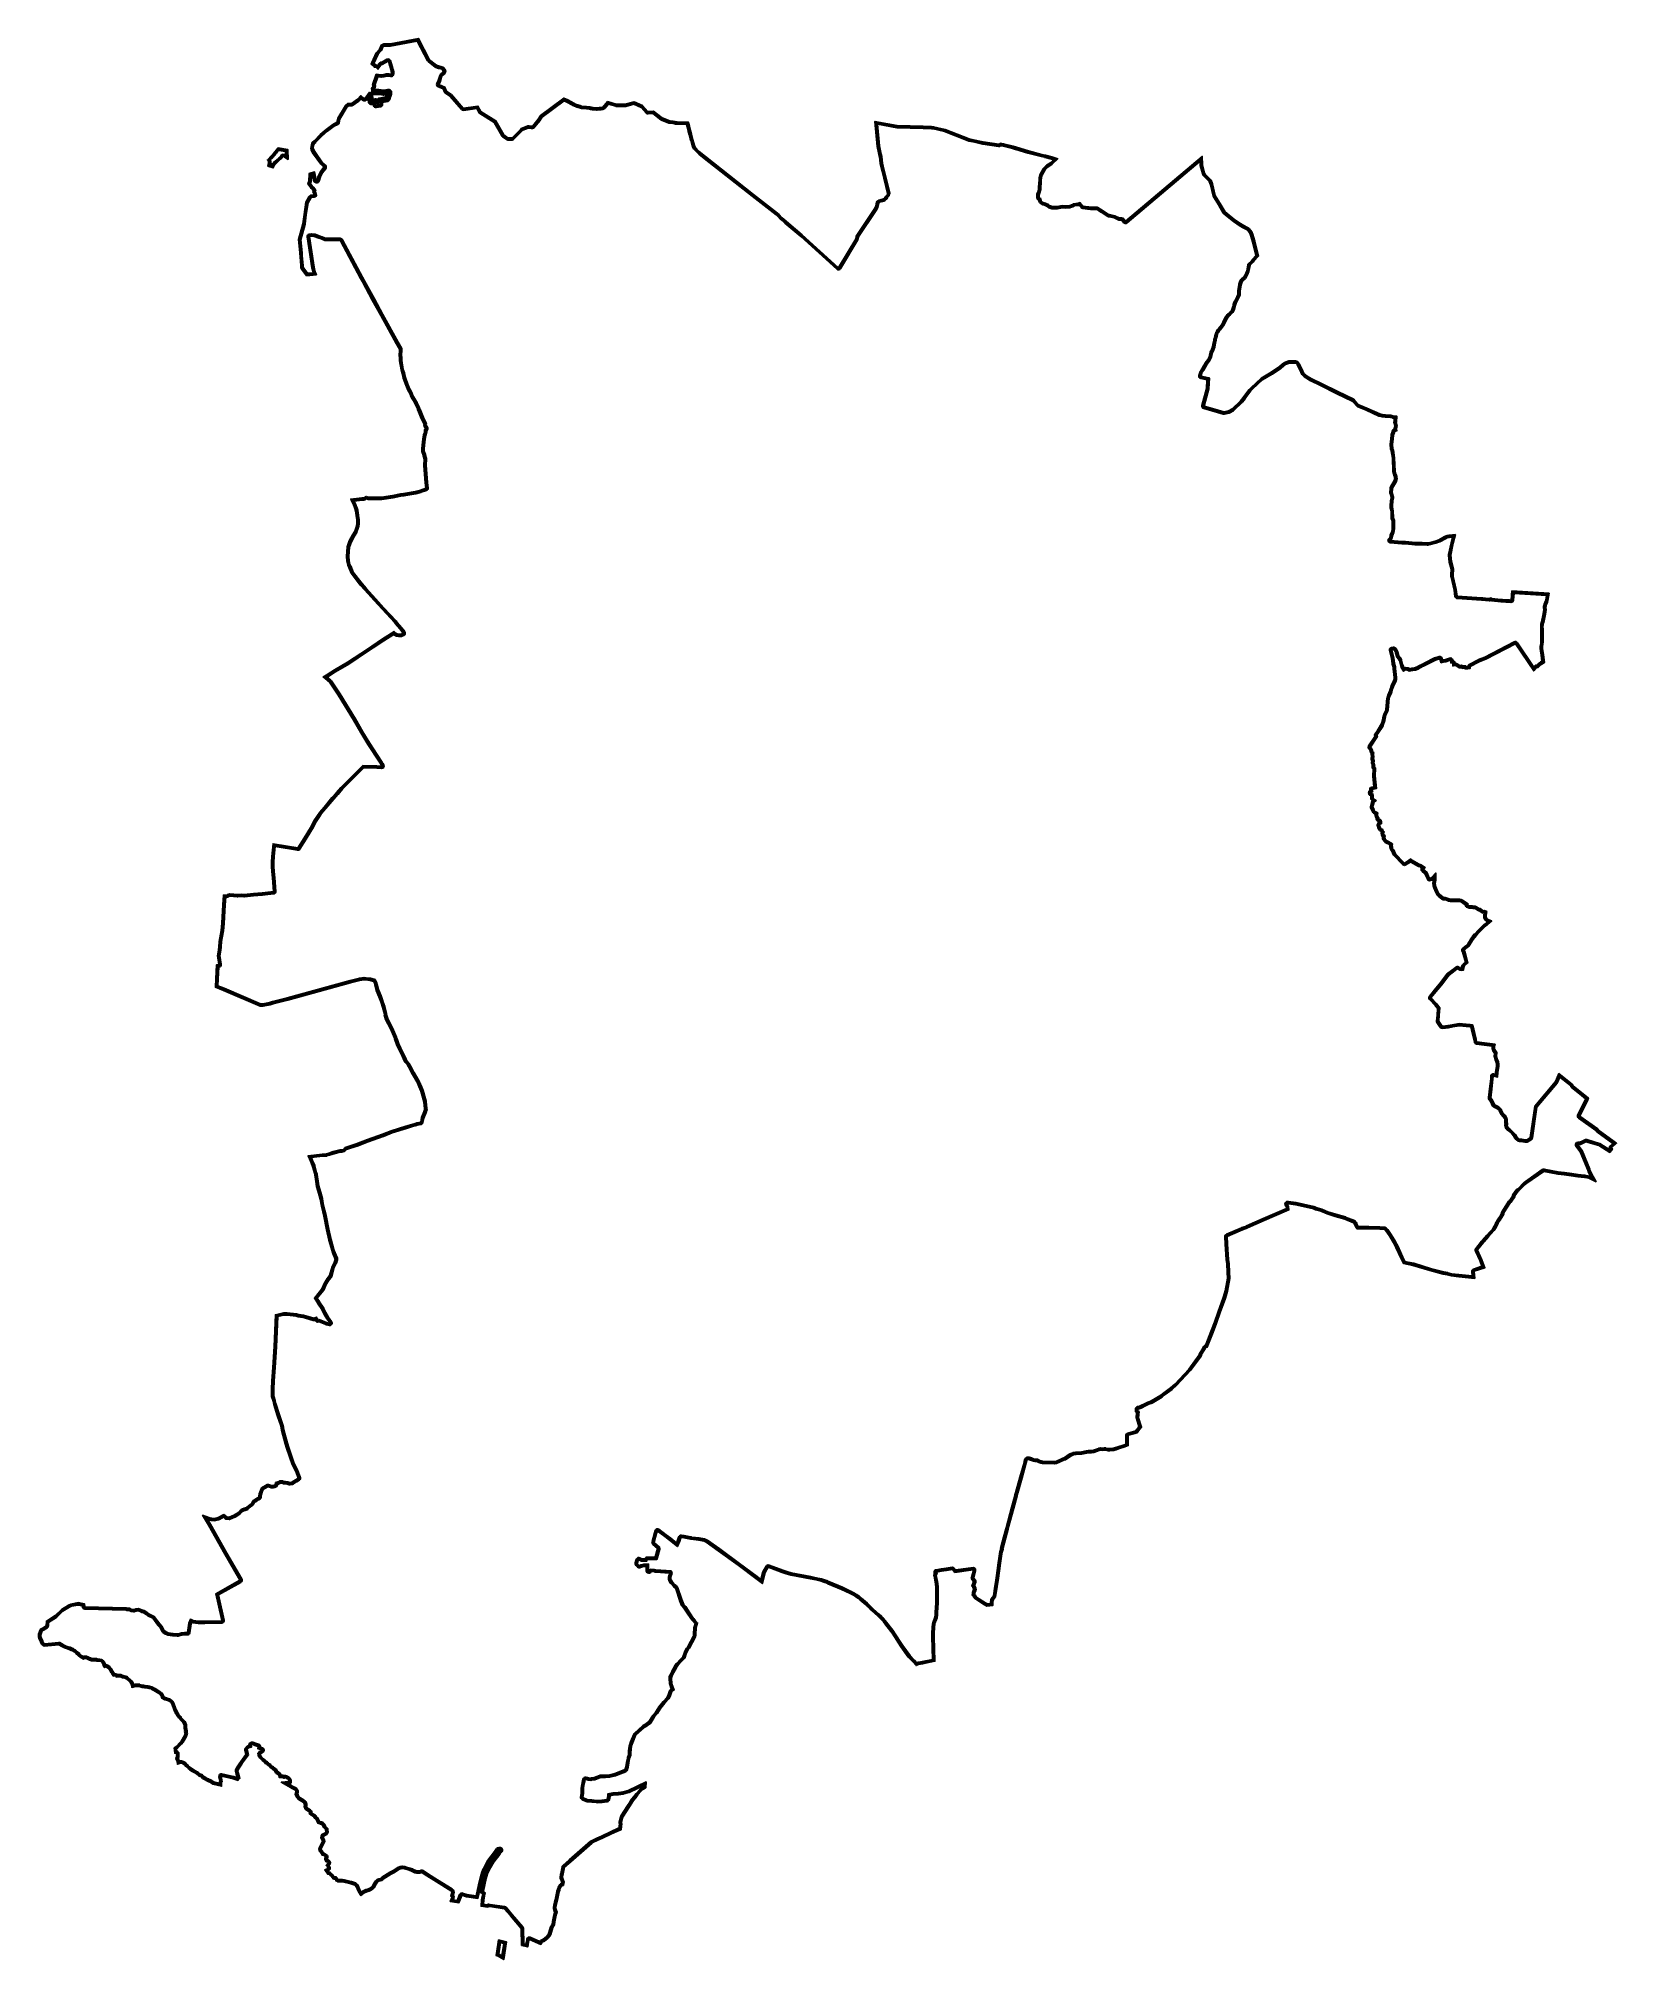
# Model space of a CAD drawing. Extents: x -252 to 257, y -435 to 184.
import ezdxf

# ---------------------------------------------------------------- set-up
doc = ezdxf.new("R2010")
doc.units = 0
doc.header["$MEASUREMENT"] = 0
doc.layers.add('EBENE_3', color=7, linetype='CONTINUOUS')

msp = doc.modelspace()

# ---------------------------------------------------------------- linework, layer by layer
at = {"layer": 'EBENE_3', "color": 7}
for points in [[(-178.13, 143.12), (-177.83, 144.19), (-177.86, 144.6), (-177.9, 144.72), (-178.22, 145.22), (-177.02, 146.49), (-176.06, 147.57), (-176.02, 147.62), (-175.88, 147.77), (-175.49, 148.2), (-174.77, 149.02), (-171.66, 148.55), (-171.57, 145.28), (-173.05, 146.2), (-173.11, 146.19), (-173.41, 145.91), (-173.49, 145.8), (-173.6, 145.72), (-173.94, 145.39), (-175.05, 144.33), (-175.76, 143.71), (-176.05, 143.41), (-176.3, 142.77), (-176.38, 142.54), (-178.13, 143.12)], [(-103.25, -434.32), (-103.29, -434.3), (-103.78, -434.04), (-104.43, -433.77), (-103.87, -430.21), (-103.65, -428.76), (-101.09, -429.35), (-102, -435.11), (-103.25, -434.32)], [(-103.12, -434.11), (-103.16, -434.08), (-103.67, -433.82), (-104.15, -433.62), (-103.62, -430.25), (-103.45, -429.06), (-101.37, -429.54), (-102.18, -434.7), (-103.12, -434.11)]]:
    msp.add_lwpolyline(points, dxfattribs=at)
for points, knots in [([(-96.2, -430.58), (-96.2, -430.58), (-96.4, -425.06), (-96.4, -425.06), (-96.4, -425.06), (-99.78, -421.05), (-99.78, -421.05), (-99.78, -421.05), (-101.79, -418.74), (-101.79, -418.74), (-101.79, -418.74), (-106.49, -418.05), (-106.49, -418.05), (-106.49, -418.05), (-106.83, -418.01), (-106.83, -418.01), (-106.83, -418.01), (-107.03, -418.15), (-107.03, -418.15), (-107.03, -418.15), (-107.11, -418.21), (-107.11, -418.21), (-107.11, -418.21), (-109.31, -417.92), (-109.31, -417.92), (-109.31, -417.92), (-109.14, -415.82), (-109.14, -415.82), (-109.14, -415.82), (-108.76, -413.85), (-108.76, -413.85), (-108.76, -413.83), (-108.77, -413.81), (-108.79, -413.8), (-108.79, -413.8), (-109.37, -413.57), (-109.37, -413.57), (-109.37, -413.57), (-108.41, -408.78), (-108.41, -408.78), (-108.41, -408.78), (-107.91, -407.25), (-107.91, -407.25), (-107.91, -407.25), (-107.61, -406.54), (-107.61, -406.54), (-107.61, -406.54), (-106.96, -405.18), (-106.96, -405.18), (-106.96, -405.18), (-105.83, -403.3), (-105.83, -403.3), (-105.83, -403.3), (-103.81, -400.8), (-103.81, -400.8), (-103.81, -400.8), (-103.61, -400.29), (-103.61, -400.29), (-103.61, -400.29), (-103.1, -399.85), (-103.1, -399.85), (-103.08, -399.84), (-103.08, -399.82), (-103.08, -399.8), (-103.09, -399.78), (-103.1, -399.77), (-103.12, -399.77), (-103.12, -399.77), (-103.6, -399.73), (-103.63, -399.73), (-103.66, -399.73), (-103.67, -399.74), (-103.67, -399.74), (-103.67, -399.74), (-104.33, -400.69), (-104.33, -400.69), (-104.33, -400.69), (-105.81, -402.53), (-105.81, -402.53), (-105.81, -402.53), (-106.12, -402.94), (-106.12, -402.94), (-106.12, -402.94), (-106.15, -403), (-106.15, -403), (-106.15, -403), (-106.43, -403.4), (-106.43, -403.4), (-106.43, -403.4), (-106.9, -404.19), (-106.9, -404.19), (-106.9, -404.19), (-107.9, -406.09), (-107.9, -406.09), (-107.9, -406.09), (-108.32, -407.15), (-108.32, -407.15), (-108.32, -407.15), (-108.68, -408.23), (-108.68, -408.23), (-108.68, -408.23), (-109.37, -411.2), (-109.37, -411.2), (-109.37, -411.2), (-110.29, -415.41), (-110.29, -415.41), (-110.29, -415.41), (-114.03, -414.88), (-114.03, -414.88), (-114.03, -414.88), (-115.48, -414.37), (-115.48, -414.37), (-115.49, -414.37), (-115.49, -414.37), (-115.49, -414.37), (-115.52, -414.37), (-115.53, -414.38), (-115.54, -414.4), (-115.54, -414.4), (-116.49, -416.85), (-116.49, -416.85), (-116.49, -416.85), (-119.24, -416.44), (-119.24, -416.44), (-119.24, -416.44), (-118.76, -415.05), (-118.76, -415.05), (-118.75, -415.04), (-118.76, -415.02), (-118.76, -415.01), (-118.76, -415.01), (-119.05, -414.71), (-119.05, -414.71), (-119.05, -414.71), (-118.78, -413.65), (-118.78, -413.65), (-118.78, -413.65), (-118.73, -413.25), (-118.73, -413.25), (-118.72, -413.24), (-118.73, -413.22), (-118.74, -413.21), (-118.74, -413.21), (-119.02, -412.99), (-119.02, -412.99), (-119.02, -412.99), (-124.57, -409.54), (-124.57, -409.54), (-124.57, -409.54), (-127.3, -407.75), (-127.3, -407.75), (-127.3, -407.75), (-128.38, -407.04), (-128.38, -407.04), (-128.38, -407.04), (-128.49, -406.8), (-128.49, -406.8), (-128.49, -406.8), (-128.42, -407.03), (-128.42, -407.03), (-128.42, -407.03), (-129.06, -407.24), (-129.06, -407.24), (-129.06, -407.24), (-130.02, -407.26), (-130.02, -407.26), (-130.02, -407.26), (-130.61, -407.15), (-130.61, -407.15), (-130.61, -407.15), (-131.7, -406.59), (-131.7, -406.59), (-131.7, -406.59), (-132.83, -406.19), (-132.83, -406.19), (-132.83, -406.19), (-134.12, -405.81), (-134.12, -405.81), (-134.12, -405.81), (-134.2, -405.8), (-134.2, -405.8), (-134.32, -405.8), (-134.63, -405.78), (-134.66, -405.78), (-134.66, -405.78), (-134.93, -405.8), (-134.93, -405.8), (-134.93, -405.8), (-135.19, -405.84), (-135.19, -405.84), (-135.19, -405.84), (-135.6, -405.98), (-135.6, -405.98), (-135.6, -405.98), (-136.94, -406.78), (-136.94, -406.78), (-136.94, -406.78), (-137.22, -407.03), (-137.22, -407.03), (-137.22, -407.03), (-137.45, -407.11), (-137.45, -407.11), (-137.45, -407.11), (-138.34, -407.6), (-138.34, -407.6), (-138.34, -407.6), (-140.06, -408.65), (-140.06, -408.65), (-140.06, -408.65), (-140.9, -409.2), (-140.9, -409.2), (-140.9, -409.2), (-141.23, -409.61), (-141.23, -409.61), (-141.23, -409.61), (-142.24, -409.85), (-142.24, -409.85), (-142.24, -409.85), (-142.52, -409.96), (-142.52, -409.96), (-142.52, -409.96), (-142.74, -410.18), (-142.74, -410.18), (-142.74, -410.18), (-143.18, -410.83), (-143.18, -410.83), (-143.18, -410.83), (-143.81, -412), (-143.81, -412), (-143.81, -412), (-144.07, -412.28), (-144.07, -412.28), (-144.07, -412.28), (-144.75, -412.72), (-144.75, -412.72), (-144.75, -412.72), (-145.34, -413.02), (-145.34, -413.02), (-145.34, -413.02), (-146.16, -413.23), (-146.16, -413.23), (-146.16, -413.23), (-147.16, -413.75), (-147.16, -413.75), (-147.16, -413.75), (-148.07, -414.47), (-148.07, -414.47), (-148.07, -414.47), (-148.87, -413.27), (-148.87, -413.27), (-148.87, -413.27), (-149.17, -412.63), (-149.17, -412.63), (-149.17, -412.63), (-149.41, -411.99), (-149.41, -411.99), (-149.41, -411.99), (-149.78, -411.29), (-149.78, -411.29), (-149.78, -411.29), (-150.03, -411.12), (-150.03, -411.12), (-150.03, -411.12), (-151.35, -410.66), (-151.35, -410.66), (-151.35, -410.66), (-153.04, -410.28), (-153.04, -410.28), (-153.04, -410.28), (-153.53, -410.14), (-153.53, -410.14), (-153.53, -410.14), (-154.12, -410.04), (-154.12, -410.04), (-154.12, -410.04), (-155, -410.05), (-155, -410.05), (-155, -410.05), (-155.59, -410.05), (-155.59, -410.05), (-155.59, -410.05), (-155.8, -409.87), (-155.8, -409.87), (-155.8, -409.87), (-156.15, -409.72), (-156.15, -409.72), (-156.15, -409.72), (-156.25, -409.33), (-156.25, -409.33), (-156.25, -409.33), (-156.35, -409.19), (-156.35, -409.19), (-156.35, -409.19), (-156.47, -409.14), (-156.47, -409.14), (-156.47, -409.14), (-156.86, -409.19), (-156.86, -409.19), (-156.86, -409.19), (-157.46, -408.59), (-157.46, -408.59), (-157.46, -408.59), (-157.91, -408.1), (-157.91, -408.1), (-157.91, -408.1), (-158.21, -407.7), (-158.21, -407.7), (-158.21, -407.7), (-158.66, -407.61), (-158.66, -407.61), (-158.66, -407.61), (-158.76, -407.59), (-158.76, -407.59), (-158.76, -407.59), (-159.7, -406.15), (-159.7, -406.15), (-159.7, -406.15), (-158.75, -405.75), (-158.75, -405.75), (-158.75, -405.75), (-158.69, -405.67), (-158.69, -405.67), (-158.68, -405.66), (-158.68, -405.64), (-158.69, -405.62), (-158.69, -405.62), (-158.81, -405.47), (-158.81, -405.47), (-158.81, -405.47), (-158.85, -405.3), (-158.85, -405.3), (-158.85, -405.3), (-158.88, -405.24), (-158.88, -405.24), (-158.88, -405.24), (-159.3, -404.76), (-159.3, -404.76), (-159.3, -404.76), (-158.77, -404.09), (-158.77, -404.09), (-158.77, -404.09), (-158.68, -404.02), (-158.68, -404.02), (-158.67, -404.02), (-158.66, -404), (-158.66, -403.99), (-158.66, -403.99), (-158.65, -403.92), (-158.65, -403.92), (-158.65, -403.92), (-158.73, -403.72), (-158.73, -403.72), (-158.73, -403.71), (-158.74, -403.7), (-158.76, -403.7), (-158.76, -403.7), (-159.21, -403.6), (-159.21, -403.6), (-159.21, -403.6), (-159.64, -402.82), (-159.64, -402.82), (-159.64, -402.82), (-159.71, -402.37), (-159.71, -402.37), (-159.71, -402.37), (-159.49, -402.06), (-159.49, -402.06), (-159.49, -402.06), (-159.48, -402.04), (-159.48, -402.04), (-159.46, -402.02), (-159.45, -402.01), (-159.45, -402), (-159.46, -401.98), (-159.47, -401.97), (-159.48, -401.96), (-159.48, -401.96), (-159.69, -401.88), (-159.69, -401.88), (-159.69, -401.88), (-159.98, -401.6), (-159.98, -401.6), (-159.98, -401.6), (-160.17, -401.51), (-160.17, -401.51), (-160.17, -401.51), (-160.64, -401.41), (-160.64, -401.41), (-160.64, -401.41), (-160.79, -401.05), (-160.79, -401.05), (-160.79, -401.05), (-160.98, -400.78), (-160.98, -400.78), (-160.98, -400.78), (-161.2, -400.37), (-161.2, -400.37), (-161.2, -400.37), (-161.48, -400.13), (-161.48, -400.13), (-161.48, -400.13), (-161.57, -400.05), (-161.57, -400.05), (-161.57, -400.05), (-161.57, -399.7), (-161.57, -399.7), (-161.57, -399.7), (-161.67, -399.41), (-161.67, -399.41), (-161.67, -399.41), (-161.54, -399.13), (-161.54, -399.13), (-161.54, -399.13), (-160.44, -396.94), (-160.44, -396.94), (-160.43, -396.92), (-160.43, -396.91), (-160.44, -396.89), (-160.44, -396.89), (-160.77, -396.32), (-160.77, -396.32), (-160.77, -396.32), (-160.93, -395.79), (-160.93, -395.79), (-160.93, -395.79), (-160.84, -395.27), (-160.84, -395.27), (-160.84, -395.27), (-160.62, -394.75), (-160.62, -394.75), (-160.62, -394.75), (-159.58, -394.26), (-159.58, -394.26), (-159.58, -394.26), (-159.42, -394.03), (-159.42, -394.03), (-159.42, -394.03), (-159.44, -393.15), (-159.44, -393.15), (-159.44, -393.15), (-160.09, -392.5), (-160.09, -392.5), (-160.09, -392.5), (-160.4, -391.86), (-160.4, -391.86), (-160.4, -391.86), (-160.67, -391.55), (-160.67, -391.55), (-160.67, -391.55), (-160.99, -391.43), (-160.99, -391.43), (-160.99, -391.43), (-161.14, -391.43), (-161.14, -391.43), (-161.14, -391.43), (-161.62, -391.25), (-161.62, -391.25), (-161.62, -391.25), (-161.96, -391.17), (-161.96, -391.17), (-161.96, -391.17), (-162.32, -390.45), (-162.32, -390.45), (-162.32, -390.45), (-162.32, -390.27), (-162.32, -390.27), (-162.32, -390.27), (-162.7, -389.68), (-162.7, -389.68), (-162.7, -389.68), (-163.11, -389.39), (-163.11, -389.39), (-163.11, -389.39), (-163.29, -389.07), (-163.29, -389.07), (-163.29, -389.07), (-163.85, -388.71), (-163.85, -388.71), (-163.85, -388.71), (-164.13, -388.51), (-164.13, -388.51), (-164.13, -388.51), (-164.7, -388), (-164.7, -388), (-164.7, -388), (-164.61, -387.57), (-164.61, -387.57), (-164.61, -387.54), (-164.61, -387.53), (-164.62, -387.53), (-164.62, -387.53), (-165.27, -387.12), (-165.27, -387.12), (-165.27, -387.12), (-165.64, -386.99), (-165.64, -386.99), (-165.64, -386.99), (-165.99, -386.6), (-165.99, -386.6), (-165.99, -386.6), (-166.37, -385.78), (-166.37, -385.78), (-166.37, -385.78), (-166.25, -385.22), (-166.25, -385.22), (-166.25, -385.22), (-166.43, -384.61), (-166.43, -384.61), (-166.43, -384.61), (-166.92, -384.25), (-166.92, -384.25), (-166.92, -384.25), (-168.03, -383.57), (-168.03, -383.57), (-168.03, -383.57), (-168.84, -382.73), (-168.84, -382.73), (-168.84, -382.73), (-169.22, -381.77), (-169.22, -381.77), (-169.22, -381.77), (-169.01, -380.95), (-169.01, -380.95), (-169.01, -380.95), (-169.06, -380.84), (-169.06, -380.84), (-169.06, -380.84), (-169.55, -380.28), (-169.55, -380.28), (-169.55, -380.28), (-170.41, -379.84), (-170.41, -379.84), (-170.41, -379.84), (-170.78, -379.66), (-170.78, -379.66), (-170.78, -379.66), (-171.34, -379.29), (-171.34, -379.29), (-171.34, -379.29), (-173.75, -377.95), (-173.75, -377.95), (-173.75, -377.95), (-171.29, -377.74), (-171.29, -377.74), (-171.25, -377.72), (-171.25, -377.71), (-171.25, -377.69), (-171.25, -377.69), (-171.28, -377.44), (-171.28, -377.44), (-171.28, -377.44), (-171.49, -377), (-171.49, -377), (-171.49, -377), (-171.8, -376.78), (-171.8, -376.78), (-171.8, -376.78), (-171.98, -376.75), (-171.98, -376.75), (-171.98, -376.75), (-172.07, -376.74), (-172.07, -376.74), (-172.07, -376.74), (-172.25, -376.55), (-172.25, -376.55), (-172.25, -376.55), (-172.54, -376.47), (-172.54, -376.47), (-172.54, -376.47), (-172.78, -376.57), (-172.78, -376.57), (-172.78, -376.57), (-172.89, -376.62), (-172.89, -376.62), (-172.89, -376.62), (-173.38, -376.38), (-173.38, -376.38), (-173.38, -376.38), (-174.19, -376.43), (-174.19, -376.43), (-174.19, -376.43), (-174.41, -376.45), (-174.41, -376.45), (-174.41, -376.45), (-174.56, -375.67), (-174.56, -375.67), (-174.56, -375.67), (-175.14, -375.23), (-175.14, -375.23), (-175.14, -375.23), (-175.37, -375.08), (-175.37, -375.08), (-175.37, -375.08), (-175.64, -374.85), (-175.64, -374.85), (-175.64, -374.85), (-175.78, -374.37), (-175.78, -374.37), (-175.78, -374.37), (-176.69, -373.62), (-176.69, -373.62), (-176.69, -373.62), (-177.36, -373.17), (-177.36, -373.17), (-177.36, -373.17), (-177.68, -372.8), (-177.68, -372.8), (-177.68, -372.8), (-177.93, -372.56), (-177.93, -372.56), (-177.93, -372.56), (-178.31, -372.28), (-178.31, -372.28), (-178.31, -372.28), (-178.56, -372.12), (-178.56, -372.12), (-178.56, -372.12), (-178.66, -372), (-178.66, -372), (-178.66, -372), (-178.95, -371.88), (-178.95, -371.88), (-178.95, -371.88), (-179.08, -371.67), (-179.08, -371.67), (-179.08, -371.67), (-179.21, -371.5), (-179.21, -371.5), (-179.21, -371.5), (-179.38, -371.35), (-179.38, -371.35), (-179.38, -371.35), (-179.43, -371.33), (-179.43, -371.33), (-179.43, -371.33), (-179.5, -371.28), (-179.5, -371.28), (-179.5, -371.28), (-179.93, -370.91), (-179.93, -370.91), (-179.93, -370.91), (-180.66, -370.2), (-180.66, -370.2), (-180.66, -370.2), (-180.9, -369.87), (-180.9, -369.87), (-180.9, -369.87), (-181.16, -369.45), (-181.16, -369.45), (-181.16, -369.45), (-181.22, -369.18), (-181.22, -369.18), (-181.22, -369.18), (-181.28, -368.56), (-181.28, -368.56), (-181.28, -368.56), (-180.95, -368.21), (-180.95, -368.21), (-180.95, -368.21), (-180.82, -368.04), (-180.82, -368.04), (-180.82, -368.04), (-180.38, -367.86), (-180.38, -367.86), (-180.38, -367.86), (-180.28, -367.77), (-180.28, -367.77), (-180.28, -367.77), (-180.03, -367.61), (-180.03, -367.61), (-180.01, -367.6), (-180.01, -367.58), (-180.01, -367.57), (-180.01, -367.55), (-180.02, -367.53), (-180.04, -367.53), (-180.04, -367.53), (-181.32, -367.14), (-181.32, -367.14), (-181.32, -367.14), (-181.17, -366.46), (-181.17, -366.46), (-181.16, -366.44), (-181.17, -366.42), (-181.19, -366.41), (-181.19, -366.41), (-181.62, -366.25), (-181.62, -366.25), (-181.62, -366.25), (-181.97, -366.19), (-181.97, -366.19), (-181.97, -366.19), (-183.17, -365.77), (-183.17, -365.77), (-183.17, -365.77), (-183.39, -365.82), (-183.39, -365.82), (-183.42, -365.83), (-183.43, -365.84), (-183.43, -365.86), (-183.43, -365.86), (-183.4, -366.64), (-183.4, -366.64), (-183.4, -366.64), (-184.21, -366.87), (-184.21, -366.87), (-184.21, -366.87), (-184.78, -367.43), (-184.78, -367.43), (-184.79, -367.44), (-184.8, -367.46), (-184.79, -367.48), (-184.79, -367.48), (-184.36, -369.12), (-184.36, -369.12), (-184.36, -369.12), (-186.22, -371.72), (-186.22, -371.72), (-186.22, -371.72), (-186.69, -372.43), (-186.69, -372.43), (-186.69, -372.43), (-187.36, -373.38), (-187.36, -373.38), (-187.36, -373.38), (-187.8, -374.12), (-187.8, -374.12), (-187.81, -374.13), (-187.81, -374.15), (-187.81, -374.16), (-187.81, -374.16), (-187.52, -375.09), (-187.52, -375.09), (-187.52, -375.09), (-187.1, -376.72), (-187.1, -376.72), (-187.1, -376.72), (-187.55, -376.88), (-187.55, -376.88), (-187.55, -376.88), (-187.7, -377.33), (-187.7, -377.33), (-187.7, -377.33), (-189.26, -376.81), (-189.26, -376.81), (-189.26, -376.81), (-193.05, -375.97), (-193.05, -375.97), (-193.05, -375.97), (-193.1, -375.99), (-193.1, -375.99), (-193.11, -376), (-193.11, -376.01), (-193.11, -376.02), (-193.11, -376.02), (-192.78, -377.76), (-192.78, -377.76), (-192.78, -377.76), (-193, -378.03), (-193, -378.03), (-193, -378.03), (-193, -378.92), (-193, -378.92), (-193, -378.92), (-192.99, -379.24), (-192.99, -379.24), (-192.99, -379.24), (-195.83, -378.52), (-195.83, -378.52), (-195.83, -378.52), (-196.88, -377.84), (-196.88, -377.84), (-196.88, -377.84), (-197.16, -377.79), (-197.16, -377.79), (-197.16, -377.79), (-197.49, -377.54), (-197.49, -377.54), (-197.49, -377.54), (-197.99, -377.38), (-197.99, -377.38), (-197.99, -377.38), (-198.13, -377.29), (-198.13, -377.29), (-198.13, -377.29), (-199.11, -376.7), (-199.11, -376.7), (-199.11, -376.7), (-199.62, -376.17), (-199.62, -376.17), (-199.62, -376.17), (-200.43, -375.83), (-200.43, -375.83), (-200.43, -375.83), (-200.9, -375.43), (-200.9, -375.43), (-200.9, -375.43), (-201.23, -375.18), (-201.23, -375.18), (-201.23, -375.18), (-201.25, -375.17), (-201.25, -375.17), (-201.25, -375.17), (-202.27, -374.59), (-202.27, -374.59), (-202.27, -374.59), (-203.22, -374.03), (-203.22, -374.03), (-203.22, -374.03), (-203.4, -373.83), (-203.4, -373.83), (-203.4, -373.83), (-203.81, -373.55), (-203.81, -373.55), (-203.81, -373.55), (-204.31, -372.99), (-204.31, -372.99), (-204.31, -372.99), (-204.64, -372.77), (-204.64, -372.77), (-204.64, -372.77), (-204.97, -372.34), (-204.97, -372.34), (-204.97, -372.34), (-205.5, -371.97), (-205.5, -371.97), (-205.5, -371.97), (-205.85, -371.83), (-205.85, -371.83), (-205.85, -371.83), (-206.09, -371.81), (-206.09, -371.81), (-206.09, -371.81), (-206.24, -371.83), (-206.24, -371.83), (-206.24, -371.83), (-207.23, -372.14), (-207.23, -372.14), (-207.23, -372.14), (-207.35, -371.25), (-207.35, -371.25), (-207.35, -371.25), (-207.6, -370.55), (-207.6, -370.55), (-207.6, -370.55), (-207.77, -370.23), (-207.77, -370.23), (-207.77, -370.23), (-207.55, -369.69), (-207.55, -369.69), (-207.55, -369.69), (-207.47, -369.39), (-207.47, -369.39), (-207.47, -369.39), (-207.53, -369.11), (-207.53, -369.11), (-207.53, -369.11), (-207.48, -368.71), (-207.48, -368.71), (-207.48, -368.69), (-207.49, -368.67), (-207.5, -368.66), (-207.5, -368.66), (-207.92, -368.61), (-207.92, -368.61), (-207.92, -368.61), (-208.13, -368.59), (-208.13, -368.59), (-208.13, -368.59), (-208.31, -366.87), (-208.31, -366.87), (-208.31, -366.87), (-207.65, -366.37), (-207.65, -366.37), (-207.65, -366.37), (-206.48, -365.16), (-206.48, -365.16), (-206.48, -365.16), (-206.07, -364.64), (-206.07, -364.64), (-206.07, -364.64), (-204.99, -362.83), (-204.99, -362.83), (-204.99, -362.83), (-204.79, -362.19), (-204.79, -362.19), (-204.79, -362.19), (-204.91, -361.53), (-204.91, -361.53), (-204.91, -361.53), (-204.87, -361.36), (-204.87, -361.36), (-204.87, -361.36), (-204.91, -361.22), (-204.91, -361.22), (-204.91, -361.22), (-205.01, -361.02), (-205.01, -361.02), (-205.01, -361.02), (-204.99, -360.8), (-204.99, -360.8), (-204.99, -360.8), (-205.02, -360.62), (-205.02, -360.62), (-205.02, -360.62), (-205.1, -360.31), (-205.1, -360.31), (-205.1, -360.31), (-205.09, -360.14), (-205.09, -360.14), (-205.09, -360.14), (-205.08, -359.86), (-205.08, -359.86), (-205.08, -359.86), (-205.09, -359.75), (-205.09, -359.75), (-205.09, -359.75), (-205.07, -359.64), (-205.07, -359.64), (-205.07, -359.64), (-204.81, -359.57), (-204.81, -359.57), (-204.81, -359.57), (-205.06, -359.59), (-205.06, -359.59), (-205.06, -359.59), (-205.08, -359.44), (-205.08, -359.44), (-205.08, -359.44), (-205.16, -359.34), (-205.16, -359.34), (-205.16, -359.34), (-205.2, -359.3), (-205.2, -359.3), (-205.2, -359.3), (-205.26, -359.15), (-205.26, -359.15), (-205.26, -359.15), (-205.46, -358.7), (-205.46, -358.7), (-205.46, -358.7), (-206.18, -357.98), (-206.18, -357.98), (-206.18, -357.98), (-206.35, -357.83), (-206.35, -357.83), (-206.35, -357.83), (-206.41, -357.72), (-206.41, -357.72), (-206.41, -357.72), (-206.58, -357.49), (-206.58, -357.49), (-206.58, -357.49), (-206.41, -357.31), (-206.41, -357.31), (-206.41, -357.31), (-206.61, -357.46), (-206.61, -357.46), (-206.61, -357.46), (-206.66, -357.4), (-206.66, -357.4), (-206.66, -357.4), (-206.73, -357.3), (-206.73, -357.3), (-206.73, -357.3), (-206.77, -357.21), (-206.77, -357.21), (-206.78, -357.16), (-206.79, -357.16), (-206.79, -357.15), (-206.79, -357.15), (-206.99, -357.01), (-206.99, -357.01), (-206.99, -357.01), (-207.06, -356.87), (-207.06, -356.87), (-207.06, -356.87), (-207.32, -356.6), (-207.32, -356.6), (-207.32, -356.6), (-207.43, -356.38), (-207.43, -356.38), (-207.43, -356.38), (-207.68, -356.01), (-207.68, -356.01), (-207.68, -356.01), (-207.72, -355.97), (-207.72, -355.97), (-207.72, -355.97), (-207.75, -355.92), (-207.75, -355.92), (-207.75, -355.92), (-207.77, -355.88), (-207.77, -355.88), (-207.77, -355.88), (-207.8, -355.84), (-207.8, -355.84), (-207.8, -355.84), (-207.8, -355.83), (-207.8, -355.83), (-207.8, -355.83), (-207.96, -355.51), (-207.96, -355.51), (-207.96, -355.51), (-207.97, -355.48), (-207.97, -355.48), (-207.98, -355.44), (-207.98, -355.43), (-207.99, -355.42), (-207.99, -355.42), (-208.05, -355.3), (-208.05, -355.3), (-208.05, -355.3), (-208.05, -355.28), (-208.05, -355.28), (-208.06, -355.25), (-208.07, -355.23), (-208.07, -355.22), (-208.07, -355.22), (-208.24, -355.05), (-208.24, -355.05), (-208.24, -355.05), (-208.27, -354.82), (-208.27, -354.82), (-208.27, -354.82), (-208.34, -354.72), (-208.34, -354.72), (-208.34, -354.72), (-208.37, -354.68), (-208.37, -354.68), (-208.37, -354.68), (-208.43, -354.47), (-208.43, -354.47), (-208.43, -354.47), (-209.08, -352.64), (-209.08, -352.64), (-209.08, -352.64), (-209.29, -352.34), (-209.29, -352.34), (-209.29, -352.34), (-209.55, -352.05), (-209.55, -352.05), (-209.55, -352.05), (-209.93, -351.78), (-209.93, -351.78), (-209.93, -351.78), (-210.42, -351.6), (-210.42, -351.6), (-210.42, -351.6), (-211.34, -351.33), (-211.34, -351.33), (-211.34, -351.33), (-212.31, -350.86), (-212.31, -350.86), (-212.31, -350.86), (-212.37, -350.47), (-212.37, -350.47), (-212.37, -350.47), (-212.41, -350.4), (-212.41, -350.4), (-212.41, -350.4), (-212.57, -349.96), (-212.57, -349.96), (-212.57, -349.96), (-212.94, -349.58), (-212.94, -349.58), (-212.94, -349.58), (-213.25, -349.35), (-213.25, -349.35), (-213.25, -349.35), (-214.83, -348.35), (-214.83, -348.35), (-214.83, -348.35), (-215.13, -348.21), (-215.13, -348.21), (-215.13, -348.21), (-215.39, -348.05), (-215.39, -348.05), (-215.39, -348.05), (-215.56, -347.98), (-215.56, -347.98), (-215.56, -347.98), (-215.77, -347.87), (-215.77, -347.87), (-215.77, -347.87), (-216.43, -347.68), (-216.43, -347.68), (-216.43, -347.68), (-216.9, -347.58), (-216.9, -347.58), (-216.9, -347.58), (-217.76, -347.51), (-217.76, -347.51), (-217.76, -347.51), (-218.14, -347.44), (-218.14, -347.44), (-218.14, -347.44), (-218.28, -347.38), (-218.28, -347.38), (-218.28, -347.38), (-218.58, -347.4), (-218.58, -347.4), (-218.58, -347.4), (-219.58, -347.09), (-219.58, -347.09), (-219.58, -347.09), (-219.9, -347.03), (-219.9, -347.03), (-219.9, -347.03), (-220.72, -347.11), (-220.72, -347.11), (-220.72, -347.11), (-221.98, -347.38), (-221.98, -347.38), (-221.98, -347.38), (-222.07, -346.55), (-222.07, -346.55), (-222.07, -346.55), (-222.13, -346.28), (-222.13, -346.28), (-222.13, -346.28), (-222.36, -345.96), (-222.36, -345.96), (-222.37, -345.94), (-222.65, -345.6), (-222.65, -345.6), (-222.65, -345.6), (-223.75, -344.64), (-223.75, -344.64), (-223.75, -344.64), (-223.99, -344.5), (-223.99, -344.5), (-223.99, -344.5), (-224.56, -344.32), (-224.56, -344.32), (-224.56, -344.32), (-224.93, -344.22), (-224.93, -344.22), (-224.93, -344.22), (-225.58, -343.98), (-225.58, -343.98), (-225.58, -343.98), (-225.82, -343.92), (-225.82, -343.92), (-225.82, -343.92), (-226.2, -343.94), (-226.2, -343.94), (-226.2, -343.94), (-226.46, -343.97), (-226.46, -343.97), (-226.46, -343.97), (-226.85, -344.06), (-226.85, -344.06), (-226.85, -344.06), (-227.14, -343.78), (-227.14, -343.78), (-227.14, -343.78), (-227.41, -343.68), (-227.41, -343.68), (-227.41, -343.68), (-227.89, -343.71), (-227.89, -343.71), (-227.89, -343.71), (-228.27, -343.22), (-228.27, -343.22), (-228.27, -343.22), (-228.52, -342.73), (-228.52, -342.73), (-228.52, -342.73), (-228.7, -342.57), (-228.7, -342.57), (-228.7, -342.57), (-229.09, -341.87), (-229.09, -341.87), (-229.09, -341.87), (-229.11, -341.77), (-229.11, -341.77), (-229.12, -341.73), (-229.12, -341.71), (-229.12, -341.71), (-229.12, -341.71), (-229.41, -341.35), (-229.41, -341.35), (-229.41, -341.35), (-230.16, -340.78), (-230.16, -340.78), (-230.16, -340.78), (-230.28, -340.53), (-230.28, -340.53), (-230.28, -340.53), (-230.2, -340.77), (-230.2, -340.77), (-230.2, -340.77), (-230.75, -340.94), (-230.75, -340.94), (-230.75, -340.94), (-231.16, -340.3), (-231.16, -340.3), (-231.16, -340.3), (-231.3, -339.83), (-231.3, -339.83), (-231.3, -339.83), (-231.51, -339.45), (-231.51, -339.45), (-231.51, -339.45), (-231.89, -339.11), (-231.89, -339.11), (-231.89, -339.11), (-231.99, -339.05), (-231.99, -339.05), (-231.99, -339.05), (-232.44, -338.95), (-232.44, -338.95), (-232.44, -338.95), (-233.25, -338.85), (-233.25, -338.85), (-233.25, -338.85), (-233.49, -338.81), (-233.49, -338.81), (-233.49, -338.81), (-234.52, -338.74), (-234.52, -338.74), (-234.52, -338.74), (-234.91, -338.76), (-234.91, -338.76), (-234.91, -338.76), (-235.58, -338.56), (-235.58, -338.56), (-235.58, -338.56), (-236.25, -338.24), (-236.25, -338.24), (-236.25, -338.24), (-236.7, -338.05), (-236.7, -338.05), (-236.7, -338.05), (-237.16, -338), (-237.16, -338), (-237.16, -338.01), (-237.18, -338.01), (-237.19, -338.01), (-237.19, -338.01), (-237.56, -338.23), (-237.56, -338.23), (-237.56, -338.23), (-238.6, -337.65), (-238.6, -337.65), (-238.6, -337.65), (-239.23, -337.03), (-239.23, -337.03), (-239.23, -337.03), (-239.97, -336.45), (-239.97, -336.45), (-239.97, -336.45), (-240.52, -335.93), (-240.52, -335.93), (-240.52, -335.93), (-240.63, -335.85), (-240.63, -335.85), (-240.63, -335.85), (-240.81, -335.76), (-240.81, -335.76), (-240.81, -335.76), (-241.09, -335.57), (-241.09, -335.57), (-241.09, -335.57), (-241.47, -335.43), (-241.47, -335.43), (-241.47, -335.43), (-242.18, -335.1), (-242.18, -335.1), (-242.18, -335.1), (-243.01, -334.83), (-243.01, -334.83), (-243.01, -334.83), (-243.68, -334.64), (-243.68, -334.64), (-243.68, -334.64), (-244.36, -334.24), (-244.36, -334.24), (-244.36, -334.24), (-244.78, -334.02), (-244.78, -334.02), (-244.78, -334.02), (-245.54, -333.58), (-245.54, -333.58), (-245.54, -333.58), (-250.28, -334.09), (-250.28, -334.09), (-250.28, -334.09), (-251.04, -333.41), (-251.04, -333.41), (-251.04, -333.41), (-251.18, -333.19), (-251.18, -333.19), (-251.18, -333.19), (-251.39, -332.65), (-251.39, -332.65), (-251.39, -332.65), (-251.91, -331.55), (-251.91, -331.55), (-251.91, -331.55), (-251.91, -331.39), (-251.91, -331.39), (-251.91, -331.39), (-252.05, -331.12), (-252.05, -331.12), (-252.05, -331.12), (-252.09, -330.5), (-252.09, -330.5), (-252.09, -330.5), (-252.05, -330.23), (-252.05, -330.23), (-252.05, -330.23), (-251.51, -328.83), (-251.51, -328.83), (-251.51, -328.83), (-251.3, -328.49), (-251.3, -328.49), (-251.3, -328.49), (-250.77, -328.23), (-250.77, -328.23), (-250.77, -328.23), (-250.07, -327.79), (-250.07, -327.79), (-250.07, -327.79), (-249.6, -327.55), (-249.6, -327.55), (-249.59, -327.54), (-249.58, -327.53), (-249.58, -327.51), (-249.58, -327.51), (-249.53, -325.98), (-249.53, -325.98), (-249.53, -325.98), (-246.63, -324.19), (-246.63, -324.19), (-246.63, -324.19), (-244.66, -322.21), (-244.66, -322.21), (-244.66, -322.21), (-242.35, -320.8), (-242.35, -320.8), (-242.35, -320.8), (-241.6, -320.49), (-241.6, -320.49), (-241.6, -320.49), (-239.22, -320.02), (-239.22, -320.02), (-239.22, -320.02), (-237.26, -320.37), (-237.26, -320.37), (-237.26, -320.37), (-237.16, -321.34), (-237.16, -321.34), (-237.16, -321.36), (-237.14, -321.38), (-237.12, -321.38), (-237.12, -321.38), (-223.74, -321.7), (-223.74, -321.7), (-223.74, -321.7), (-223.48, -321.81), (-223.48, -321.81), (-223.48, -321.81), (-222.75, -321.85), (-222.75, -321.85), (-222.75, -321.85), (-222.13, -322.08), (-222.13, -322.08), (-222.13, -322.08), (-221.25, -322.23), (-221.25, -322.23), (-221.25, -322.23), (-220.61, -321.99), (-220.61, -321.99), (-220.61, -321.99), (-219.76, -321.97), (-219.76, -321.97), (-219.76, -321.97), (-219.03, -322.21), (-219.03, -322.21), (-219.03, -322.21), (-218.4, -322.48), (-218.4, -322.48), (-218.4, -322.48), (-217.92, -322.56), (-217.92, -322.56), (-217.92, -322.56), (-216.83, -323.27), (-216.83, -323.27), (-216.83, -323.27), (-216.51, -323.59), (-216.51, -323.59), (-216.51, -323.59), (-214.72, -324.46), (-214.72, -324.46), (-214.72, -324.46), (-212.96, -326.84), (-212.96, -326.84), (-212.96, -326.84), (-212.15, -327.74), (-212.15, -327.74), (-212.15, -327.74), (-211.47, -329), (-211.47, -329), (-211.47, -329), (-210.71, -329.55), (-210.71, -329.55), (-210.71, -329.55), (-210.23, -329.79), (-210.23, -329.79), (-210.23, -329.79), (-208.73, -330.03), (-208.73, -330.03), (-208.67, -330.03), (-207.28, -330.1), (-207.25, -330.1), (-207.25, -330.1), (-206.25, -329.82), (-206.25, -329.82), (-206.25, -329.82), (-205.89, -329.74), (-205.89, -329.74), (-205.89, -329.74), (-204.92, -329.62), (-204.92, -329.62), (-204.92, -329.62), (-204.06, -329.7), (-204.06, -329.7), (-204.05, -329.69), (-204.02, -329.69), (-204.01, -329.66), (-204.01, -329.66), (-203.54, -326.64), (-203.54, -326.64), (-203.54, -326.64), (-203.04, -325.36), (-203.04, -325.36), (-203.04, -325.36), (-202.15, -325.74), (-202.15, -325.74), (-202.15, -325.74), (-200.42, -326.01), (-200.42, -326.01), (-200.42, -326.01), (-198.38, -326.03), (-198.38, -326.03), (-198.38, -326.03), (-192.96, -325.87), (-192.96, -325.87), (-192.95, -325.87), (-192.93, -325.87), (-192.93, -325.86), (-192.92, -325.84), (-192.92, -325.83), (-192.92, -325.82), (-192.92, -325.82), (-194.82, -317.16), (-194.82, -317.16), (-194.82, -317.16), (-187.14, -312.83), (-187.14, -312.83), (-187.14, -312.83), (-187.12, -312.77), (-187.12, -312.77), (-187.12, -312.77), (-191.94, -304.44), (-191.94, -304.44), (-191.94, -304.44), (-197.26, -295.08), (-197.26, -295.08), (-197.26, -295.08), (-199.11, -291.84), (-199.11, -291.84), (-199.11, -291.84), (-196.74, -292.68), (-196.74, -292.68), (-196.74, -292.68), (-196.12, -292.82), (-196.12, -292.82), (-196.12, -292.82), (-195.18, -292.85), (-195.18, -292.85), (-195.18, -292.85), (-194.07, -292.58), (-194.07, -292.58), (-194.07, -292.58), (-192.31, -291.62), (-192.31, -291.62), (-192.31, -291.62), (-191.34, -292.4), (-191.34, -292.4), (-191.34, -292.4), (-190.5, -292.47), (-190.5, -292.47), (-190.5, -292.47), (-189.02, -291.8), (-189.02, -291.8), (-189.02, -291.8), (-187.8, -291.08), (-187.8, -291.08), (-187.8, -291.08), (-187.36, -290.72), (-187.36, -290.72), (-187.36, -290.72), (-186.69, -290.02), (-186.69, -290.02), (-186.69, -290.02), (-186.2, -289.77), (-186.2, -289.77), (-186.2, -289.77), (-185.67, -289.56), (-185.67, -289.56), (-185.67, -289.56), (-184.92, -289.37), (-184.92, -289.37), (-184.92, -289.37), (-183.81, -288.36), (-183.81, -288.36), (-183.81, -288.36), (-183.6, -288.19), (-183.6, -288.19), (-183.6, -288.19), (-183.24, -287.86), (-183.24, -287.86), (-183.24, -287.86), (-182.97, -287.34), (-182.97, -287.34), (-182.97, -287.34), (-182.69, -287.03), (-182.69, -287.03), (-182.69, -287.03), (-182.39, -286.88), (-182.39, -286.88), (-182.39, -286.88), (-181.68, -286.37), (-181.68, -286.37), (-181.68, -286.37), (-181.23, -286.17), (-181.23, -286.17), (-181.23, -286.17), (-181.03, -286.03), (-181.03, -286.03), (-181.03, -286.03), (-180.99, -285.88), (-180.99, -285.88), (-180.99, -285.88), (-181.02, -285.63), (-181.02, -285.63), (-181.02, -285.63), (-180.86, -284.99), (-180.86, -284.99), (-180.86, -284.99), (-180.49, -283.86), (-180.49, -283.86), (-180.49, -283.86), (-180.15, -283.02), (-180.15, -283.02), (-180.15, -283.02), (-178.28, -281.95), (-178.28, -281.95), (-178.28, -281.95), (-177.82, -281.92), (-177.82, -281.92), (-177.82, -281.92), (-176.93, -282.22), (-176.93, -282.22), (-176.93, -282.22), (-176.4, -282.25), (-176.4, -282.25), (-176.4, -282.25), (-176, -282.17), (-176, -282.17), (-176, -282.17), (-175.69, -282), (-175.69, -282), (-175.67, -281.99), (-175.67, -281.98), (-175.67, -281.97), (-175.67, -281.97), (-175.57, -281.32), (-175.57, -281.32), (-175.57, -281.32), (-174.82, -281.11), (-174.82, -281.11), (-174.82, -281.11), (-174.56, -280.93), (-174.56, -280.93), (-174.56, -280.93), (-174.17, -280.77), (-174.17, -280.77), (-174.17, -280.77), (-173.84, -280.75), (-173.84, -280.75), (-173.84, -280.75), (-173.4, -280.79), (-173.4, -280.79), (-173.4, -280.79), (-172.83, -280.95), (-172.83, -280.95), (-172.83, -280.95), (-172.35, -280.97), (-172.35, -280.97), (-172.35, -280.97), (-171.68, -281.07), (-171.68, -281.07), (-171.68, -281.07), (-170.94, -281.28), (-170.94, -281.28), (-170.94, -281.28), (-170.44, -281.22), (-170.44, -281.22), (-170.44, -281.22), (-170.29, -281.17), (-170.29, -281.17), (-170.29, -281.17), (-169.92, -280.91), (-169.92, -280.91), (-169.92, -280.91), (-169.15, -280.47), (-169.15, -280.47), (-169.15, -280.47), (-168.33, -279.91), (-168.33, -279.91), (-168.31, -279.9), (-168.3, -279.87), (-168.31, -279.85), (-168.31, -279.85), (-169.09, -277.77), (-169.09, -277.77), (-169.09, -277.77), (-170.22, -275.53), (-170.22, -275.53), (-170.22, -275.53), (-172.06, -270.22), (-172.06, -270.22), (-172.06, -270.22), (-172.48, -268.8), (-172.48, -268.8), (-172.48, -268.8), (-173.65, -264.47), (-173.65, -264.47), (-173.65, -264.47), (-173.91, -262.97), (-173.91, -262.97), (-173.91, -262.97), (-175.06, -259.68), (-175.06, -259.68), (-175.06, -259.68), (-176.18, -256.09), (-176.18, -256.09), (-176.18, -256.09), (-176.41, -255.08), (-176.41, -255.08), (-176.41, -255.08), (-176.9, -253.6), (-176.9, -253.6), (-176.9, -253.6), (-176.9, -252.84), (-176.9, -252.84), (-176.9, -252.84), (-176.87, -251.15), (-176.87, -251.15), (-176.87, -251.15), (-176.75, -248.51), (-176.75, -248.51), (-176.75, -248.51), (-176.51, -244.21), (-176.51, -244.21), (-176.51, -244.21), (-176.06, -237.47), (-176.06, -237.47), (-176.06, -237.47), (-175.61, -227.22), (-175.61, -227.22), (-175.61, -227.22), (-172.99, -226.62), (-172.99, -226.62), (-172.99, -226.62), (-171.84, -226.64), (-171.84, -226.64), (-171.84, -226.64), (-168.83, -226.92), (-168.83, -226.92), (-168.83, -226.92), (-168.11, -227.11), (-168.11, -227.11), (-168.11, -227.11), (-166.62, -227.37), (-166.62, -227.37), (-166.62, -227.37), (-165.8, -227.53), (-165.8, -227.53), (-165.8, -227.53), (-163.26, -228.32), (-163.26, -228.32), (-163.26, -228.32), (-162.57, -228.07), (-162.57, -228.07), (-162.57, -228.07), (-162.33, -227.98), (-162.33, -227.98), (-162.33, -227.98), (-162.04, -228.78), (-162.04, -228.78), (-162.04, -228.78), (-162, -228.81), (-162, -228.81), (-162, -228.81), (-161.67, -228.69), (-161.67, -228.69), (-161.67, -228.69), (-160.96, -228.93), (-160.96, -228.93), (-160.96, -228.93), (-159.12, -229.71), (-159.12, -229.71), (-159.12, -229.71), (-158.15, -229.92), (-158.15, -229.92), (-158.15, -229.92), (-157.95, -230.11), (-157.95, -230.11), (-157.95, -230.11), (-158.11, -229.91), (-158.11, -229.91), (-158.1, -229.91), (-158.09, -229.89), (-158.09, -229.88), (-158.09, -229.88), (-158.09, -229.84), (-158.09, -229.84), (-158.09, -229.84), (-158.99, -228.64), (-158.99, -228.64), (-158.99, -228.64), (-159.03, -228.55), (-159.03, -228.55), (-159.03, -228.55), (-159.59, -227.66), (-159.59, -227.66), (-159.59, -227.66), (-160.04, -226.92), (-160.04, -226.92), (-160.04, -226.92), (-160.68, -225.54), (-160.68, -225.54), (-160.68, -225.54), (-162.05, -223.45), (-162.05, -223.45), (-162.05, -223.45), (-162.1, -223.36), (-162.1, -223.36), (-162.1, -223.36), (-163.06, -221.86), (-163.06, -221.86), (-163.06, -221.86), (-160.61, -218.83), (-160.61, -218.83), (-160.61, -218.83), (-159.94, -217.15), (-159.94, -217.15), (-159.94, -217.15), (-158.93, -215.55), (-158.93, -215.55), (-158.93, -215.55), (-158.14, -214.59), (-158.14, -214.59), (-158.14, -214.59), (-157.35, -211.64), (-157.35, -211.64), (-157.35, -211.64), (-156.69, -210.37), (-156.69, -210.37), (-156.69, -210.37), (-156.32, -209.3), (-156.32, -209.3), (-156.32, -209.3), (-157.06, -207.48), (-157.06, -207.48), (-157.06, -207.48), (-157.22, -207.11), (-157.22, -207.11), (-157.22, -207.11), (-157.46, -206.4), (-157.46, -206.4), (-157.46, -206.4), (-158.35, -203.13), (-158.35, -203.13), (-158.35, -203.13), (-159.13, -199.82), (-159.13, -199.82), (-159.13, -199.82), (-159.96, -195.39), (-159.96, -195.39), (-159.96, -195.39), (-160.8, -192.21), (-160.8, -192.21), (-160.8, -192.21), (-161.16, -189.96), (-161.16, -189.96), (-161.16, -189.96), (-161.69, -187.99), (-161.69, -187.99), (-161.69, -187.99), (-162.4, -185.8), (-162.4, -185.8), (-162.4, -185.8), (-162.6, -184.22), (-162.6, -184.22), (-162.6, -184.22), (-162.9, -182.09), (-162.9, -182.09), (-162.9, -182.09), (-163.06, -181.54), (-163.06, -181.54), (-163.06, -181.54), (-163.62, -179.38), (-163.62, -179.38), (-163.62, -179.38), (-164.31, -177.71), (-164.31, -177.71), (-164.31, -177.71), (-165.1, -175.93), (-165.1, -175.93), (-165.1, -175.93), (-160.5, -175.38), (-160.5, -175.38), (-160.5, -175.38), (-159.23, -175.29), (-159.23, -175.29), (-159.23, -175.29), (-158.41, -175.07), (-158.41, -175.07), (-158.41, -175.07), (-156.95, -174.58), (-156.95, -174.58), (-156.95, -174.58), (-154.88, -174.05), (-154.88, -174.05), (-154.88, -174.05), (-154.38, -174.06), (-154.38, -174.06), (-154.38, -174.06), (-153.68, -173.88), (-153.68, -173.88), (-153.68, -173.88), (-153.12, -173.26), (-153.12, -173.26), (-153.12, -173.26), (-149.56, -172.1), (-149.56, -172.1), (-149.56, -172.1), (-145.95, -170.71), (-145.95, -170.71), (-145.95, -170.71), (-141.09, -169.01), (-141.09, -169.01), (-141.09, -169.01), (-138.24, -167.89), (-138.24, -167.89), (-138.24, -167.89), (-133.59, -166.39), (-133.59, -166.39), (-133.59, -166.39), (-131.63, -165.83), (-131.63, -165.83), (-131.63, -165.83), (-130.22, -165.41), (-130.22, -165.41), (-130.22, -165.41), (-130.02, -165.34), (-130.02, -165.34), (-130.02, -165.34), (-128.8, -165.11), (-128.8, -165.11), (-128.78, -165.11), (-128.77, -165.1), (-128.77, -165.08), (-128.77, -165.08), (-128.47, -163.58), (-128.47, -163.58), (-128.47, -163.58), (-127.73, -161.73), (-127.73, -161.73), (-127.73, -161.73), (-127.6, -161.41), (-127.6, -161.41), (-127.6, -161.41), (-127.57, -161.18), (-127.57, -161.18), (-127.57, -161.18), (-127.48, -161.03), (-127.48, -161.03), (-127.48, -161.03), (-127.53, -160.8), (-127.53, -160.8), (-127.53, -160.8), (-127.53, -160.78), (-127.53, -160.78), (-127.53, -160.78), (-127.74, -158.55), (-127.74, -158.55), (-127.74, -158.55), (-128.71, -155.13), (-128.71, -155.13), (-128.71, -155.13), (-129.35, -153.56), (-129.35, -153.56), (-129.35, -153.56), (-129.54, -153.06), (-129.54, -153.06), (-129.54, -153.06), (-129.63, -152.85), (-129.63, -152.85), (-129.63, -152.85), (-129.65, -152.82), (-129.65, -152.82), (-129.65, -152.82), (-129.78, -152.52), (-129.78, -152.52), (-129.8, -152.49), (-130, -152.11), (-130, -152.11), (-130, -152.11), (-131.09, -150.29), (-131.09, -150.29), (-131.09, -150.29), (-131.58, -149.4), (-131.58, -149.4), (-131.58, -149.4), (-131.6, -149.37), (-131.6, -149.37), (-131.6, -149.37), (-132.3, -148.01), (-132.3, -148.01), (-132.3, -148.01), (-133.12, -146.55), (-133.12, -146.55), (-133.12, -146.55), (-133.85, -145.74), (-133.85, -145.74), (-133.85, -145.74), (-134.4, -144.56), (-134.4, -144.56), (-134.4, -144.56), (-135.19, -142.84), (-135.19, -142.84), (-135.19, -142.84), (-135.82, -141.63), (-135.82, -141.63), (-135.82, -141.63), (-136.23, -140.78), (-136.23, -140.78), (-136.23, -140.78), (-136.53, -140.12), (-136.53, -140.12), (-136.53, -140.12), (-137.11, -138.55), (-137.11, -138.55), (-137.11, -138.55), (-137.18, -138.33), (-137.18, -138.33), (-137.18, -138.33), (-137.24, -138.07), (-137.24, -138.07), (-137.24, -138.07), (-138.54, -135.01), (-138.54, -135.01), (-138.54, -135.01), (-140.07, -132), (-140.07, -132), (-140.07, -132), (-140.5, -130.49), (-140.5, -130.49), (-140.5, -130.49), (-140.49, -130.3), (-140.49, -130.3), (-140.49, -130.3), (-141.09, -128.07), (-141.09, -128.07), (-141.09, -128.07), (-141.66, -126.29), (-141.66, -126.29), (-141.66, -126.29), (-142.27, -124.65), (-142.27, -124.65), (-142.27, -124.65), (-143.1, -122.61), (-143.1, -122.61), (-143.1, -122.61), (-143.53, -120.93), (-143.53, -120.93), (-143.53, -120.93), (-143.59, -120.63), (-143.59, -120.63), (-143.59, -120.63), (-143.92, -119.75), (-143.92, -119.75), (-143.93, -119.72), (-143.95, -119.72), (-143.96, -119.71), (-143.96, -119.71), (-145.11, -119.46), (-145.11, -119.46), (-145.11, -119.46), (-145.84, -119.37), (-145.84, -119.37), (-145.84, -119.37), (-147.09, -119.27), (-147.09, -119.27), (-147.09, -119.27), (-148.35, -119.39), (-148.35, -119.39), (-148.35, -119.39), (-151.38, -120.19), (-151.38, -120.19), (-151.38, -120.19), (-171.64, -125.76), (-171.64, -125.76), (-171.64, -125.76), (-176.33, -126.97), (-176.33, -126.97), (-176.33, -126.97), (-177.29, -127.26), (-177.29, -127.26), (-177.29, -127.26), (-179.61, -127.67), (-179.61, -127.67), (-179.61, -127.67), (-180.53, -127.7), (-180.53, -127.7), (-180.53, -127.7), (-192.43, -122.61), (-192.43, -122.61), (-192.43, -122.61), (-195, -121.62), (-195, -121.62), (-195, -121.62), (-194.82, -118.91), (-194.82, -118.91), (-194.82, -118.91), (-194.59, -114.38), (-194.59, -114.38), (-194.59, -114.38), (-193.91, -114.34), (-193.91, -114.34), (-193.88, -114.32), (-193.87, -114.31), (-193.88, -114.29), (-193.88, -114.29), (-194.23, -112.13), (-194.23, -112.13), (-194.23, -112.13), (-194.34, -111.53), (-194.34, -111.53), (-194.34, -111.53), (-193.98, -109.5), (-193.98, -109.5), (-193.98, -109.5), (-193.84, -108.58), (-193.84, -108.58), (-193.84, -108.58), (-193.74, -106.82), (-193.74, -106.82), (-193.74, -106.82), (-193.18, -103.26), (-193.18, -103.26), (-193.18, -103.26), (-192.89, -100.98), (-192.89, -100.98), (-192.89, -100.98), (-192.57, -95), (-192.57, -95), (-192.57, -95), (-192.39, -91.87), (-192.39, -91.87), (-192.39, -91.87), (-191.25, -91.85), (-191.25, -91.85), (-191.25, -91.85), (-191.1, -91.72), (-191.1, -91.72), (-191.1, -91.72), (-191.05, -91.66), (-191.05, -91.66), (-191.05, -91.66), (-190.33, -91.53), (-190.33, -91.53), (-190.33, -91.53), (-189.13, -91.58), (-189.13, -91.58), (-189.13, -91.58), (-189.02, -91.56), (-189.02, -91.56), (-189.02, -91.56), (-187.83, -91.68), (-187.83, -91.68), (-187.83, -91.68), (-186.62, -91.55), (-186.62, -91.55), (-186.62, -91.55), (-185.69, -91.67), (-185.69, -91.67), (-185.69, -91.67), (-182.74, -91.43), (-182.74, -91.43), (-182.74, -91.43), (-179.89, -91.13), (-179.89, -91.13), (-179.89, -91.13), (-176.28, -90.79), (-176.28, -90.79), (-176.25, -90.79), (-176.24, -90.77), (-176.24, -90.75), (-176.24, -90.75), (-176.59, -86.28), (-176.59, -86.28), (-176.59, -86.28), (-176.64, -85.48), (-176.64, -85.48), (-176.64, -85.48), (-176.86, -82.85), (-176.86, -82.85), (-176.86, -82.85), (-176.9, -81.25), (-176.9, -81.25), (-176.9, -81.25), (-176.82, -79.45), (-176.82, -79.45), (-176.82, -79.45), (-176.41, -75.32), (-176.41, -75.32), (-176.41, -75.32), (-168.41, -76.7), (-168.41, -76.7), (-168.39, -76.7), (-168.38, -76.69), (-168.37, -76.68), (-168.37, -76.68), (-166.36, -73.44), (-166.36, -73.44), (-166.36, -73.44), (-164.02, -69.57), (-164.02, -69.57), (-164.02, -69.57), (-163.2, -67.96), (-163.2, -67.96), (-163.2, -67.96), (-162.03, -66.25), (-162.03, -66.25), (-162.03, -66.25), (-161.32, -65.11), (-161.32, -65.11), (-161.32, -65.11), (-160.65, -64.37), (-160.65, -64.37), (-160.65, -64.37), (-159.92, -63.53), (-159.92, -63.53), (-159.92, -63.53), (-157.42, -60.47), (-157.42, -60.47), (-157.42, -60.47), (-155.99, -58.96), (-155.99, -58.96), (-155.99, -58.96), (-154.58, -57.23), (-154.58, -57.23), (-154.58, -57.23), (-147.45, -50.14), (-147.45, -50.14), (-147.45, -50.14), (-142.95, -50.27), (-142.95, -50.27), (-142.95, -50.27), (-141.37, -50.35), (-141.37, -50.35), (-141.35, -50.35), (-141.34, -50.34), (-141.33, -50.33), (-141.32, -50.32), (-141.32, -50.3), (-141.33, -50.29), (-141.33, -50.29), (-141.57, -49.85), (-141.57, -49.85), (-141.57, -49.85), (-142.03, -49.08), (-142.03, -49.08), (-142.03, -49.08), (-145.78, -43.31), (-145.78, -43.31), (-145.78, -43.31), (-148.05, -39.61), (-148.05, -39.61), (-148.05, -39.61), (-150.42, -35.48), (-150.42, -35.48), (-150.42, -35.48), (-155.35, -27.44), (-155.35, -27.44), (-155.35, -27.44), (-158.19, -23.2), (-158.19, -23.2), (-158.19, -23.2), (-160.28, -21.57), (-160.28, -21.57), (-160.28, -21.57), (-159.06, -20.86), (-159.06, -20.86), (-159.06, -20.86), (-158.89, -20.78), (-158.89, -20.78), (-158.89, -20.78), (-156.62, -19.3), (-156.62, -19.3), (-156.62, -19.3), (-152.36, -16.81), (-152.36, -16.81), (-152.36, -16.81), (-145.98, -12.57), (-145.98, -12.57), (-145.98, -12.57), (-144.57, -11.59), (-144.57, -11.59), (-144.57, -11.59), (-141.12, -9.3), (-141.12, -9.3), (-141.12, -9.3), (-137.34, -6.86), (-137.34, -6.86), (-137.34, -6.86), (-136.84, -7.45), (-136.84, -7.45), (-136.84, -7.45), (-136.37, -7.68), (-136.37, -7.68), (-136.37, -7.68), (-135.76, -7.82), (-135.76, -7.82), (-135.76, -7.82), (-135.26, -7.81), (-135.26, -7.81), (-135.26, -7.81), (-134.81, -7.63), (-134.81, -7.63), (-134.81, -7.63), (-134.51, -7.49), (-134.51, -7.49), (-134.5, -7.48), (-134.49, -7.48), (-134.49, -7.46), (-134.49, -7.45), (-134.49, -7.44), (-134.5, -7.43), (-134.5, -7.43), (-134.84, -6.93), (-134.84, -6.93), (-134.84, -6.93), (-135.5, -6.09), (-135.5, -6.09), (-135.5, -6.09), (-136.89, -4.45), (-136.89, -4.45), (-136.89, -4.45), (-137.27, -3.99), (-137.27, -3.99), (-137.27, -3.99), (-141.18, 0.25), (-141.18, 0.25), (-141.18, 0.25), (-143.8, 3.13), (-143.8, 3.13), (-143.8, 3.13), (-146.87, 6.52), (-146.87, 6.52), (-146.87, 6.52), (-148.24, 8.08), (-148.24, 8.08), (-148.24, 8.08), (-151.24, 11.87), (-151.24, 11.87), (-151.24, 11.87), (-151.94, 13.78), (-151.94, 13.78), (-151.94, 13.78), (-152.29, 14.46), (-152.29, 14.46), (-152.29, 14.46), (-152.63, 15.83), (-152.63, 15.83), (-152.63, 15.83), (-152.71, 17.26), (-152.71, 17.26), (-152.71, 17.26), (-152.5, 20.41), (-152.5, 20.41), (-152.5, 20.41), (-151.83, 22.29), (-151.83, 22.29), (-151.83, 22.29), (-150.79, 24.21), (-150.79, 24.21), (-150.79, 24.21), (-150.05, 25.44), (-150.05, 25.44), (-150.05, 25.44), (-149.59, 26.68), (-149.59, 26.68), (-149.59, 26.68), (-149.4, 27.85), (-149.4, 27.85), (-149.4, 27.85), (-149.37, 29.09), (-149.37, 29.09), (-149.37, 29.09), (-149.53, 30.45), (-149.53, 30.45), (-149.53, 30.45), (-149.79, 32.01), (-149.79, 32.01), (-149.79, 32.01), (-149.99, 32.7), (-149.99, 32.7), (-149.99, 32.7), (-150.24, 33.4), (-150.24, 33.4), (-150.24, 33.4), (-150.46, 33.93), (-150.46, 33.93), (-150.46, 33.93), (-151.34, 35.79), (-151.34, 35.79), (-151.34, 35.79), (-147.72, 36.2), (-147.72, 36.2), (-147.72, 36.2), (-147.14, 36.24), (-147.14, 36.24), (-147.14, 36.24), (-146.36, 36.63), (-146.36, 36.63), (-146.36, 36.63), (-145.7, 36.45), (-145.7, 36.45), (-145.7, 36.45), (-141.37, 36.38), (-141.37, 36.38), (-141.37, 36.38), (-137.81, 36.95), (-137.81, 36.95), (-137.81, 36.95), (-135.27, 37.43), (-135.27, 37.43), (-135.27, 37.43), (-134.33, 37.56), (-134.33, 37.56), (-134.33, 37.56), (-130.5, 38.24), (-130.5, 38.24), (-130.5, 38.24), (-128.87, 38.69), (-128.87, 38.69), (-128.87, 38.69), (-127.15, 39.27), (-127.15, 39.27), (-127.13, 39.28), (-127.12, 39.3), (-127.12, 39.32), (-127.12, 39.32), (-127.35, 41.07), (-127.35, 41.07), (-127.35, 41.07), (-127.72, 46.64), (-127.72, 46.64), (-127.72, 46.64), (-127.65, 48.64), (-127.65, 48.64), (-127.65, 48.64), (-127.93, 49.77), (-127.93, 49.77), (-127.93, 49.77), (-127.97, 49.9), (-127.97, 49.9), (-127.97, 49.9), (-128.43, 51.09), (-128.43, 51.09), (-128.43, 51.09), (-128.39, 51.99), (-128.39, 51.99), (-128.39, 51.99), (-128.22, 54.23), (-128.22, 54.23), (-128.22, 54.23), (-128.08, 55.08), (-128.08, 55.08), (-128.08, 55.08), (-127.83, 56.45), (-127.83, 56.45), (-127.83, 56.45), (-127.59, 57.23), (-127.59, 57.23), (-127.59, 57.23), (-127.58, 58.19), (-127.58, 58.19), (-127.58, 58.19), (-127.21, 58.51), (-127.21, 58.51), (-127.19, 58.52), (-127.19, 58.55), (-127.2, 58.57), (-127.2, 58.57), (-127.5, 59.01), (-127.5, 59.01), (-127.5, 59.01), (-127.73, 59.65), (-127.73, 59.65), (-127.73, 59.65), (-127.68, 59.87), (-127.68, 59.87), (-127.68, 59.87), (-128.59, 61.81), (-128.59, 61.81), (-128.59, 61.81), (-129.43, 63.97), (-129.43, 63.97), (-129.43, 63.97), (-129.76, 64.62), (-129.76, 64.62), (-129.76, 64.62), (-129.81, 64.84), (-129.81, 64.84), (-129.81, 64.84), (-130.58, 66.52), (-130.58, 66.52), (-130.58, 66.52), (-131.1, 67.42), (-131.1, 67.42), (-131.1, 67.42), (-131.75, 68.47), (-131.75, 68.47), (-131.75, 68.47), (-132.1, 69.12), (-132.1, 69.12), (-132.1, 69.12), (-132.19, 69.6), (-132.19, 69.6), (-132.19, 69.6), (-132.92, 70.92), (-132.92, 70.92), (-132.92, 70.92), (-133.15, 71.4), (-133.15, 71.4), (-133.15, 71.4), (-133.61, 72.55), (-133.61, 72.55), (-133.61, 72.55), (-134.38, 74.77), (-134.38, 74.77), (-134.38, 74.77), (-134.76, 76.25), (-134.76, 76.25), (-134.76, 76.25), (-135.09, 77.41), (-135.09, 77.41), (-135.09, 77.41), (-135.56, 80.33), (-135.56, 80.33), (-135.56, 80.33), (-135.59, 81.31), (-135.59, 81.31), (-135.59, 81.31), (-135.75, 82.12), (-135.75, 82.12), (-135.75, 82.12), (-135.58, 83.84), (-135.58, 83.84), (-135.58, 83.84), (-135.56, 84.14), (-135.56, 84.14), (-135.56, 84.14), (-136.68, 85.99), (-136.68, 85.99), (-136.68, 85.99), (-141.61, 94.98), (-141.61, 94.98), (-141.61, 94.98), (-144.37, 99.96), (-144.37, 99.96), (-144.37, 99.96), (-147.57, 105.81), (-147.57, 105.81), (-147.57, 105.81), (-148.21, 106.91), (-148.21, 106.91), (-148.21, 106.91), (-154.67, 119.05), (-154.67, 119.05), (-154.67, 119.05), (-154.9, 119.19), (-154.9, 119.19), (-154.9, 119.19), (-159.06, 119.13), (-159.06, 119.13), (-159.06, 119.13), (-159.38, 119.12), (-159.38, 119.12), (-159.38, 119.12), (-159.67, 119.16), (-159.67, 119.16), (-159.67, 119.16), (-160.83, 119.65), (-160.83, 119.65), (-160.83, 119.65), (-161.98, 120.01), (-161.98, 120.01), (-161.98, 120.01), (-163.12, 120.46), (-163.12, 120.46), (-163.12, 120.46), (-163.92, 120.52), (-163.92, 120.52), (-163.92, 120.52), (-164.65, 120.45), (-164.65, 120.45), (-164.68, 120.43), (-164.69, 120.42), (-164.69, 120.4), (-164.69, 120.4), (-163.14, 110.51), (-163.14, 110.51), (-163.14, 110.51), (-162.77, 109.11), (-162.77, 109.11), (-162.77, 109.11), (-162.42, 108.14), (-162.42, 108.14), (-162.42, 108.14), (-165.58, 107.78), (-165.58, 107.78), (-165.58, 107.78), (-167.1, 109.83), (-167.1, 109.83), (-167.1, 109.83), (-167.45, 110.37), (-167.45, 110.37), (-167.45, 110.37), (-167.46, 111.1), (-167.46, 111.1), (-167.46, 111.1), (-167.79, 115.14), (-167.79, 115.14), (-167.79, 115.14), (-167.97, 117.28), (-167.97, 117.28), (-167.97, 117.28), (-168.14, 119.47), (-168.14, 119.47), (-168.14, 119.47), (-166.79, 124.58), (-166.79, 124.58), (-166.79, 124.58), (-166.41, 127.57), (-166.41, 127.57), (-166.41, 127.57), (-165.79, 131.52), (-165.79, 131.52), (-165.79, 131.52), (-164.83, 133.25), (-164.83, 133.25), (-164.83, 133.25), (-164.23, 133.75), (-164.23, 133.75), (-164.23, 133.75), (-163.97, 133.76), (-163.97, 133.76), (-163.97, 133.76), (-163.2, 133.83), (-163.2, 133.83), (-163.18, 133.83), (-163.17, 133.84), (-163.16, 133.85), (-163.15, 133.86), (-163.15, 133.88), (-163.15, 133.89), (-163.15, 133.89), (-163.27, 134.2), (-163.27, 134.2), (-163.27, 134.2), (-163.52, 134.85), (-163.52, 134.85), (-163.52, 134.85), (-163.39, 135.14), (-163.39, 135.14), (-163.38, 135.16), (-163.39, 135.18), (-163.39, 135.18), (-163.39, 135.18), (-164.04, 135.95), (-164.04, 135.95), (-164.04, 135.95), (-164.06, 135.97), (-164.06, 135.97), (-164.06, 135.97), (-164.45, 136.42), (-164.45, 136.42), (-164.45, 136.42), (-165.13, 137.44), (-165.13, 137.44), (-165.13, 137.44), (-165.03, 137.89), (-165.03, 137.89), (-165.03, 137.89), (-164.92, 138.07), (-164.92, 138.07), (-164.92, 138.07), (-164.9, 138.08), (-164.9, 138.08), (-164.9, 138.08), (-164.88, 138.12), (-164.88, 138.12), (-164.88, 138.12), (-164.85, 138.64), (-164.85, 138.64), (-164.85, 138.64), (-164.83, 138.85), (-164.83, 138.85), (-164.83, 138.85), (-164.86, 139.02), (-164.86, 139.02), (-164.86, 139.02), (-164.82, 139.18), (-164.82, 139.18), (-164.82, 139.18), (-164.78, 139.45), (-164.78, 139.45), (-164.78, 139.45), (-164.77, 139.54), (-164.77, 139.54), (-164.77, 139.54), (-164.77, 140.74), (-164.77, 140.74), (-164.77, 140.74), (-163.01, 141.26), (-163.01, 141.26), (-163.01, 141.26), (-162.74, 139.69), (-162.74, 139.69), (-162.73, 139.63), (-162.69, 139.33), (-162.69, 139.33), (-162.69, 139.33), (-162.68, 139.27), (-162.68, 139.27), (-162.68, 139.27), (-162.59, 138.63), (-162.59, 138.63), (-162.58, 138.59), (-162.56, 138.58), (-162.55, 138.58), (-162.55, 138.58), (-162.3, 138.53), (-162.3, 138.53), (-162.3, 138.53), (-162.29, 138.53), (-162.29, 138.53), (-162.26, 138.53), (-162.24, 138.54), (-162.24, 138.56), (-162.24, 138.56), (-161.84, 139.86), (-161.84, 139.86), (-161.84, 139.86), (-161.41, 140.8), (-161.41, 140.8), (-161.41, 140.8), (-161.13, 141.43), (-161.13, 141.43), (-161.13, 141.43), (-159.97, 142.77), (-159.97, 142.77), (-159.96, 142.82), (-159.97, 142.83), (-159.97, 142.83), (-159.97, 142.83), (-161.03, 143.74), (-161.03, 143.74), (-161.03, 143.74), (-163.62, 147.47), (-163.62, 147.47), (-163.62, 147.47), (-164.07, 148.41), (-164.07, 148.41), (-164.07, 148.41), (-164.17, 148.86), (-164.17, 148.86), (-164.17, 148.86), (-164.04, 150.01), (-164.04, 150.01), (-164.04, 150.01), (-163.73, 150.81), (-163.73, 150.81), (-163.73, 150.81), (-163.13, 151.33), (-163.13, 151.33), (-163.13, 151.33), (-161.24, 153.32), (-161.24, 153.32), (-161.24, 153.32), (-159.26, 154.97), (-159.26, 154.97), (-159.26, 154.97), (-157.09, 156.61), (-157.09, 156.61), (-157.09, 156.61), (-155.83, 157.26), (-155.83, 157.26), (-155.82, 157.27), (-155.81, 157.28), (-155.8, 157.29), (-155.8, 157.29), (-155.5, 158.59), (-155.5, 158.59), (-155.5, 158.59), (-153, 162.73), (-153, 162.73), (-153, 162.73), (-152.23, 163.28), (-152.23, 163.28), (-152.23, 163.28), (-151.05, 163.38), (-151.05, 163.38), (-151.05, 163.38), (-149.16, 164.68), (-149.16, 164.68), (-149.16, 164.68), (-148.1, 165.91), (-148.1, 165.91), (-148.1, 165.91), (-147.11, 165.04), (-147.11, 165.04), (-147.11, 165.04), (-146.93, 164.91), (-146.93, 164.91), (-146.93, 164.91), (-146.7, 164.74), (-146.7, 164.74), (-146.7, 164.74), (-146.88, 164.92), (-146.88, 164.92), (-146.88, 164.92), (-146.77, 165.02), (-146.77, 165.02), (-146.77, 165.02), (-146.74, 165.04), (-146.74, 165.04), (-146.68, 165.07), (-146.67, 165.08), (-146.67, 165.08), (-146.67, 165.08), (-145.31, 166.95), (-145.31, 166.95), (-145.31, 166.95), (-144.85, 163.85), (-144.85, 163.85), (-144.85, 163.85), (-144.81, 163.81), (-144.81, 163.81), (-144.81, 163.81), (-144.74, 163.8), (-144.74, 163.8), (-144.74, 163.8), (-144.68, 163.79), (-144.68, 163.79), (-144.63, 163.78), (-144.62, 163.78), (-144.6, 163.78), (-144.6, 163.78), (-143.47, 164), (-143.47, 164), (-143.47, 164), (-143.28, 162.77), (-143.28, 162.77), (-143.28, 162.77), (-143.24, 162.74), (-143.24, 162.74), (-143.24, 162.74), (-142.53, 162.87), (-142.53, 162.87), (-142.53, 162.87), (-143.4, 164.07), (-143.4, 164.07), (-143.4, 164.07), (-143.43, 164.09), (-143.43, 164.09), (-143.43, 164.09), (-144.76, 163.84), (-144.76, 163.84), (-144.76, 163.84), (-145.05, 165.81), (-145.05, 165.81), (-145.05, 165.81), (-144.74, 167.04), (-144.74, 167.04), (-144.74, 167.04), (-144.07, 167.04), (-144.07, 167.04), (-144.07, 167.04), (-143.98, 167.02), (-143.97, 167.02), (-143.97, 167.02), (-142.98, 167.01), (-142.98, 167.01), (-142.95, 167.01), (-142.88, 167), (-142.81, 167), (-142.81, 167), (-142.71, 166.98), (-142.71, 166.98), (-142.71, 166.98), (-142.35, 166.97), (-142.35, 166.97), (-142.35, 166.97), (-141.27, 166.82), (-141.27, 166.82), (-141.27, 166.82), (-140.81, 166.77), (-140.81, 166.77), (-140.81, 166.77), (-140.75, 166.77), (-140.75, 166.77), (-140.75, 166.77), (-138.92, 166.97), (-138.92, 166.97), (-138.92, 166.98), (-138.92, 166.99), (-138.94, 167), (-138.94, 167), (-139.14, 167.14), (-139.14, 167.14), (-139.14, 167.14), (-139.29, 167.12), (-139.29, 167.12), (-139.29, 167.12), (-139.9, 166.95), (-139.9, 166.95), (-139.9, 166.95), (-140.79, 166.85), (-140.79, 166.85), (-140.79, 166.85), (-141.61, 166.97), (-141.61, 166.97), (-141.61, 166.97), (-142.31, 167.05), (-142.31, 167.05), (-142.31, 167.05), (-142.69, 167.07), (-142.69, 167.07), (-142.69, 167.07), (-142.92, 167.1), (-142.92, 167.1), (-142.92, 167.1), (-143.12, 167.1), (-143.12, 167.1), (-143.12, 167.1), (-144.37, 167.11), (-144.37, 167.11), (-144.37, 167.11), (-144.63, 168.14), (-144.63, 168.14), (-144.63, 168.14), (-144.07, 168.9), (-144.07, 168.9), (-144.07, 168.92), (-144.06, 168.93), (-144.07, 168.95), (-144.07, 168.95), (-144.3, 169.38), (-144.3, 169.38), (-144.3, 169.38), (-143.09, 172.74), (-143.09, 172.74), (-143.09, 172.74), (-142.37, 172.64), (-142.37, 172.64), (-142.37, 172.64), (-141.58, 172.56), (-141.58, 172.56), (-141.58, 172.56), (-140.62, 172.7), (-140.62, 172.7), (-140.62, 172.7), (-139.87, 172.85), (-139.87, 172.85), (-139.87, 172.85), (-139.43, 172.92), (-139.43, 172.92), (-139.43, 172.92), (-138.95, 172.9), (-138.95, 172.9), (-138.95, 172.9), (-138.36, 172.82), (-138.36, 172.82), (-138.36, 172.82), (-138.29, 172.81), (-138.29, 172.81), (-138.27, 172.81), (-138.25, 172.82), (-138.24, 172.84), (-138.24, 172.84), (-138.19, 173.11), (-138.19, 173.11), (-138.19, 173.11), (-138.21, 173.36), (-138.21, 173.36), (-138.21, 173.36), (-138.28, 173.68), (-138.28, 173.68), (-138.28, 173.68), (-138.3, 173.78), (-138.3, 173.78), (-138.3, 173.78), (-138.44, 174.3), (-138.44, 174.3), (-138.44, 174.3), (-138.48, 174.5), (-138.48, 174.5), (-138.48, 174.5), (-138.72, 175.33), (-138.72, 175.33), (-138.72, 175.33), (-138.79, 175.47), (-138.79, 175.47), (-138.79, 175.47), (-138.79, 175.61), (-138.79, 175.61), (-138.79, 175.61), (-139.08, 176.59), (-139.08, 176.59), (-139.08, 176.59), (-139.26, 176.93), (-139.26, 176.93), (-139.26, 176.93), (-139.3, 176.95), (-139.3, 176.95), (-139.3, 176.95), (-141.17, 175.94), (-141.17, 175.94), (-141.17, 175.94), (-141.39, 175.96), (-141.39, 175.96), (-141.39, 175.96), (-141.39, 175.95), (-141.39, 175.95), (-141.39, 175.95), (-141.43, 175.94), (-141.43, 175.94), (-141.49, 175.9), (-141.5, 175.89), (-141.5, 175.89), (-141.5, 175.89), (-141.54, 175.83), (-141.54, 175.83), (-141.54, 175.83), (-141.58, 175.71), (-141.58, 175.71), (-141.58, 175.71), (-142.54, 174.39), (-142.54, 174.39), (-142.54, 174.39), (-143.16, 174.97), (-143.16, 174.97), (-143.16, 174.97), (-143.23, 175.01), (-143.23, 175.01), (-143.27, 175.02), (-143.28, 175.02), (-143.28, 175.02), (-143.28, 175.02), (-143.71, 175.02), (-143.71, 175.02), (-143.71, 175.02), (-143.93, 175.38), (-143.93, 175.38), (-143.93, 175.38), (-144.01, 175.52), (-144.01, 175.52), (-144.02, 175.53), (-144.03, 175.54), (-144.04, 175.54), (-144.04, 175.54), (-144.17, 175.58), (-144.17, 175.58), (-144.17, 175.58), (-144.77, 176.01), (-144.77, 176.01), (-144.77, 176.01), (-144.54, 176.57), (-144.54, 176.57), (-144.54, 176.57), (-143.11, 179.68), (-143.11, 179.68), (-143.11, 179.68), (-142.06, 180.86), (-142.06, 180.86), (-142.06, 180.86), (-141.57, 182.1), (-141.57, 182.1), (-141.57, 182.1), (-140.61, 182.54), (-140.61, 182.54), (-140.61, 182.54), (-139.88, 182.62), (-139.88, 182.62), (-139.88, 182.62), (-138.83, 182.6), (-138.83, 182.6), (-138.83, 182.6), (-138.61, 182.6), (-138.61, 182.6), (-138.61, 182.6), (-129.45, 184.31), (-129.45, 184.31), (-129.45, 184.31), (-125.93, 177.45), (-125.93, 177.45), (-125.93, 177.45), (-123.67, 175.7), (-123.67, 175.7), (-123.67, 175.7), (-122.73, 175.36), (-122.73, 175.36), (-122.73, 175.36), (-121.52, 175.07), (-121.52, 175.07), (-121.52, 175.07), (-120.84, 174.25), (-120.84, 174.25), (-120.84, 174.25), (-120.69, 173.66), (-120.69, 173.66), (-120.69, 173.66), (-121.11, 172.8), (-121.11, 172.8), (-121.11, 172.8), (-121.9, 172.2), (-121.9, 172.2), (-121.9, 172.2), (-122.42, 170.45), (-122.42, 170.45), (-122.42, 170.45), (-122.9, 169.46), (-122.9, 169.46), (-122.9, 169.45), (-122.9, 169.43), (-122.9, 169.42), (-122.9, 169.42), (-120.93, 168.63), (-120.93, 168.63), (-120.93, 168.63), (-120.39, 167.26), (-120.39, 167.26), (-120.39, 167.26), (-118.84, 166.22), (-118.84, 166.22), (-118.84, 166.22), (-115.03, 161.85), (-115.03, 161.85), (-115.02, 161.84), (-115.01, 161.83), (-114.99, 161.83), (-114.99, 161.83), (-110.31, 162.48), (-110.31, 162.48), (-110.31, 162.48), (-109.34, 160.8), (-109.34, 160.8), (-109.34, 160.8), (-104.5, 157.76), (-104.5, 157.76), (-104.5, 157.76), (-101.92, 153.24), (-101.92, 153.24), (-101.92, 153.24), (-100.66, 152.29), (-100.66, 152.29), (-100.66, 152.29), (-99.26, 152.31), (-99.26, 152.31), (-99.26, 152.31), (-96.61, 155), (-96.61, 155), (-96.61, 155), (-96.36, 155.26), (-96.36, 155.26), (-96.36, 155.26), (-96.08, 155.41), (-96.08, 155.41), (-96.08, 155.41), (-94.18, 156.1), (-94.18, 156.1), (-94.18, 156.1), (-93.78, 156.08), (-93.78, 156.08), (-93.78, 156.08), (-92.99, 155.98), (-92.99, 155.98), (-92.99, 155.98), (-92.61, 156.1), (-92.61, 156.1), (-92.61, 156.1), (-90.83, 158.31), (-90.83, 158.31), (-90.83, 158.31), (-90.11, 159.47), (-90.11, 159.47), (-90.11, 159.47), (-82.58, 165.06), (-82.58, 165.06), (-82.58, 165.06), (-81.31, 164.5), (-81.31, 164.5), (-81.31, 164.5), (-79.38, 163.4), (-79.38, 163.4), (-79.38, 163.4), (-78.82, 163.15), (-78.82, 163.15), (-78.82, 163.15), (-78.1, 162.87), (-78.1, 162.87), (-78.1, 162.87), (-76.99, 162.55), (-76.99, 162.55), (-76.99, 162.55), (-76.94, 162.52), (-76.94, 162.52), (-76.94, 162.52), (-75.26, 162.39), (-75.26, 162.39), (-75.26, 162.39), (-74.21, 162.24), (-74.21, 162.24), (-74.21, 162.24), (-73.83, 162.17), (-73.83, 162.17), (-73.83, 162.17), (-73.64, 162.14), (-73.64, 162.14), (-73.64, 162.14), (-73.21, 162.09), (-73.21, 162.09), (-73.21, 162.09), (-73.1, 162.07), (-73.1, 162.07), (-73.1, 162.07), (-72.37, 161.98), (-72.37, 161.98), (-72.37, 161.98), (-71.98, 161.93), (-71.98, 161.93), (-71.98, 161.93), (-71.23, 162), (-71.23, 162), (-71.23, 162), (-70.68, 162.04), (-70.68, 162.04), (-70.68, 162.04), (-70.18, 162.12), (-70.18, 162.12), (-70.18, 162.12), (-69.97, 162.18), (-69.97, 162.18), (-69.97, 162.18), (-68.47, 163.93), (-68.47, 163.93), (-68.47, 163.93), (-65.67, 163.16), (-65.67, 163.16), (-65.67, 163.16), (-62.85, 163.08), (-62.85, 163.08), (-62.85, 163.08), (-59.94, 163.88), (-59.94, 163.88), (-59.94, 163.88), (-57.26, 162.69), (-57.26, 162.69), (-57.26, 162.69), (-55.49, 160.76), (-55.49, 160.76), (-55.48, 160.75), (-55.47, 160.75), (-55.46, 160.75), (-55.46, 160.75), (-53.69, 160.9), (-53.69, 160.9), (-53.69, 160.9), (-50.86, 158.69), (-50.86, 158.69), (-50.86, 158.69), (-48.43, 157.73), (-48.43, 157.73), (-48.43, 157.73), (-47.36, 157.62), (-47.36, 157.62), (-47.36, 157.62), (-46.88, 157.51), (-46.88, 157.51), (-46.88, 157.51), (-46.76, 157.48), (-46.76, 157.48), (-46.76, 157.48), (-46.46, 157.44), (-46.46, 157.44), (-46.46, 157.44), (-46.18, 157.45), (-46.18, 157.45), (-46.18, 157.45), (-46, 157.44), (-46, 157.44), (-46, 157.44), (-42.39, 157.32), (-42.39, 157.32), (-42.39, 157.32), (-42.28, 156.74), (-42.28, 156.74), (-42.28, 156.74), (-42.08, 156.05), (-42.08, 156.05), (-42.08, 156.05), (-41.75, 154.74), (-41.75, 154.74), (-41.75, 154.74), (-41.76, 154.61), (-41.76, 154.61), (-41.76, 154.61), (-41.39, 153.42), (-41.39, 153.42), (-41.39, 153.42), (-41.08, 152.16), (-41.08, 152.16), (-41.08, 152.16), (-40.95, 151.57), (-40.95, 151.57), (-40.95, 151.57), (-40.33, 149.44), (-40.33, 149.44), (-40.33, 149.44), (-40.12, 149.16), (-40.12, 149.16), (-40.12, 149.16), (-38.92, 147.89), (-38.92, 147.89), (-38.92, 147.89), (-38.56, 147.53), (-38.56, 147.53), (-38.56, 147.53), (-36.87, 146.19), (-36.87, 146.19), (-36.87, 146.19), (-21.41, 134.04), (-21.41, 134.04), (-21.41, 134.04), (-13.65, 127.98), (-13.65, 127.98), (-13.65, 127.98), (-13.17, 127.56), (-13.17, 127.56), (-13.17, 127.56), (-12.13, 126.46), (-12.13, 126.46), (-12.13, 126.46), (-10.89, 125.42), (-10.89, 125.42), (-10.89, 125.42), (-10.81, 125.32), (-10.81, 125.32), (-10.81, 125.32), (-5.68, 121.02), (-5.68, 121.02), (-5.68, 121.02), (5.93, 110.44), (5.93, 110.44), (5.93, 110.44), (5.96, 110.18), (5.96, 110.18), (5.96, 110.18), (5.97, 110.43), (5.97, 110.43), (5.98, 110.43), (5.99, 110.43), (6, 110.45), (6, 110.45), (11.58, 119.72), (11.58, 119.72), (11.58, 119.72), (11.73, 120.59), (11.73, 120.59), (11.73, 120.59), (17.54, 129.21), (17.54, 129.21), (17.54, 129.21), (17.95, 129.97), (17.95, 129.97), (17.95, 129.97), (18.21, 130.91), (18.21, 130.91), (18.21, 130.91), (18.28, 131.65), (18.28, 131.65), (18.28, 131.65), (19, 132.15), (19, 132.15), (19, 132.15), (20.52, 132.57), (20.52, 132.57), (20.52, 132.57), (21, 133), (21, 133), (21, 133), (21.24, 133.44), (21.24, 133.44), (21.24, 133.44), (21.66, 133.91), (21.66, 133.91), (21.66, 133.91), (21.79, 134.31), (21.79, 134.31), (21.79, 134.31), (20.06, 141.54), (20.06, 141.54), (20.06, 141.54), (19.47, 143.95), (19.47, 143.95), (19.47, 143.95), (19.21, 146.1), (19.21, 146.1), (19.21, 146.1), (19.03, 146.84), (19.03, 146.84), (19.03, 146.84), (18.46, 149.51), (18.46, 149.51), (18.46, 149.51), (17.77, 157.58), (17.77, 157.58), (17.77, 157.58), (24.94, 156.26), (24.94, 156.26), (24.94, 156.26), (33.31, 155.97), (33.31, 155.97), (33.31, 155.97), (36.03, 155.87), (36.03, 155.87), (36.03, 155.87), (36.7, 155.86), (36.7, 155.86), (36.7, 155.86), (40.41, 155), (40.41, 155), (40.41, 155), (48.11, 151.97), (48.11, 151.97), (48.11, 151.97), (49.57, 151.65), (49.57, 151.65), (49.57, 151.65), (52.64, 151.01), (52.64, 151.01), (52.64, 151.01), (57.78, 150.21), (57.78, 150.21), (57.78, 150.21), (57.82, 150.22), (57.82, 150.22), (57.82, 150.22), (58.17, 150.51), (58.17, 150.51), (58.17, 150.51), (59.24, 150.34), (59.24, 150.34), (59.24, 150.34), (62.37, 149.55), (62.37, 149.55), (62.37, 149.55), (63.39, 149.21), (63.39, 149.21), (63.39, 149.21), (67.31, 148.09), (67.31, 148.09), (67.31, 148.09), (71.62, 146.93), (71.62, 146.93), (71.62, 146.93), (72.69, 146.69), (72.69, 146.69), (72.69, 146.69), (72.82, 146.62), (72.82, 146.62), (72.82, 146.62), (74.88, 146.1), (74.88, 146.1), (74.88, 146.1), (76.75, 145.51), (76.75, 145.51), (76.75, 145.51), (74.96, 143.72), (74.96, 143.72), (74.96, 143.72), (73.58, 142.79), (73.58, 142.79), (73.58, 142.79), (73.28, 142.56), (73.28, 142.56), (73.28, 142.56), (72.65, 141.95), (72.65, 141.95), (72.65, 141.95), (71.67, 140.22), (71.67, 140.22), (71.67, 140.22), (71.52, 139.37), (71.52, 139.37), (71.52, 139.37), (71.44, 138.63), (71.44, 138.63), (71.44, 138.63), (71.36, 137.49), (71.36, 137.49), (71.36, 137.49), (71.33, 136.44), (71.33, 136.44), (71.33, 136.44), (71.3, 135.58), (71.3, 135.58), (71.3, 135.58), (70.99, 134.53), (70.99, 134.53), (70.99, 134.53), (70.72, 133.9), (70.72, 133.9), (70.72, 133.9), (70.76, 132.92), (70.76, 132.92), (70.76, 132.9), (70.77, 132.89), (70.79, 132.88), (70.79, 132.88), (71.27, 132.66), (71.27, 132.66), (71.27, 132.66), (71.38, 132), (71.38, 132), (71.38, 132), (71.39, 131.99), (71.39, 131.99), (71.39, 131.99), (71.41, 131.96), (71.41, 131.96), (71.41, 131.96), (71.79, 131.57), (71.79, 131.57), (71.79, 131.57), (72.01, 131.4), (72.01, 131.4), (72.01, 131.4), (72.75, 131.23), (72.75, 131.23), (72.75, 131.23), (73.79, 130.73), (73.79, 130.73), (73.79, 130.73), (74.08, 130.43), (74.08, 130.43), (74.08, 130.43), (75.07, 130.13), (75.07, 130.13), (75.07, 130.13), (75.68, 130.12), (75.68, 130.12), (75.68, 130.12), (76.45, 130.07), (76.45, 130.07), (76.45, 130.07), (78.29, 130.4), (78.29, 130.4), (78.29, 130.4), (79.23, 130.38), (79.23, 130.38), (79.23, 130.38), (80.63, 130.46), (80.63, 130.46), (80.63, 130.46), (81.46, 130.72), (81.46, 130.72), (81.46, 130.72), (81.7, 130.94), (81.7, 130.94), (81.7, 130.94), (81.76, 131.01), (81.76, 131.01), (81.76, 131.01), (83.36, 131.19), (83.36, 131.19), (83.36, 131.19), (83.9, 131.41), (83.9, 131.41), (83.9, 131.41), (84.38, 130.79), (84.38, 130.79), (84.38, 130.79), (84.77, 130.35), (84.77, 130.35), (84.77, 130.35), (84.89, 130.23), (84.89, 130.23), (84.89, 130.23), (86.44, 129.98), (86.44, 129.98), (86.44, 129.98), (86.76, 129.99), (86.76, 129.99), (86.76, 129.99), (87.43, 129.92), (87.43, 129.92), (87.43, 129.92), (87.89, 129.9), (87.89, 129.9), (87.89, 129.9), (88.62, 129.92), (88.62, 129.92), (88.62, 129.92), (88.8, 129.92), (88.8, 129.92), (88.8, 129.92), (89.41, 129.86), (89.41, 129.86), (89.41, 129.86), (89.87, 129.68), (89.87, 129.68), (89.87, 129.68), (90.28, 129.42), (90.28, 129.42), (90.28, 129.42), (90.54, 129.31), (90.54, 129.31), (90.54, 129.31), (91.1, 128.9), (91.1, 128.9), (91.1, 128.9), (92.97, 127.7), (92.97, 127.7), (92.97, 127.7), (93.43, 127.52), (93.43, 127.52), (93.43, 127.52), (95.14, 127.15), (95.14, 127.15), (95.14, 127.15), (96.59, 126.49), (96.59, 126.49), (96.59, 126.49), (97.37, 126.42), (97.37, 126.42), (97.37, 126.42), (97.84, 126.34), (97.84, 126.34), (97.84, 126.34), (98.34, 125.6), (98.34, 125.6), (98.34, 125.6), (98.54, 125.4), (98.54, 125.4), (98.54, 125.4), (98.6, 125.4), (98.6, 125.4), (98.6, 125.4), (123.33, 146.26), (123.33, 146.26), (123.33, 146.26), (123.45, 143.52), (123.45, 143.52), (123.45, 143.52), (124.1, 140.92), (124.1, 140.92), (124.1, 140.92), (124.26, 140.58), (124.26, 140.58), (124.26, 140.58), (126.19, 138.61), (126.19, 138.61), (126.19, 138.61), (126.67, 137.39), (126.67, 137.39), (126.67, 137.39), (127.56, 133.63), (127.56, 133.63), (127.56, 133.63), (129.18, 131.06), (129.18, 131.06), (129.18, 131.06), (130.79, 128.38), (130.79, 128.38), (130.79, 128.38), (133.88, 125.87), (133.88, 125.87), (133.88, 125.87), (135.71, 124.64), (135.71, 124.64), (135.71, 124.64), (136.76, 124.03), (136.76, 124.03), (136.76, 124.03), (137.95, 123.36), (137.95, 123.36), (137.95, 123.36), (138.46, 122.99), (138.46, 122.99), (138.46, 122.99), (138.89, 122.54), (138.89, 122.54), (138.89, 122.54), (139.31, 121.92), (139.31, 121.92), (139.31, 121.92), (139.65, 121.14), (139.65, 121.14), (139.65, 121.14), (140.31, 118.93), (140.31, 118.93), (140.31, 118.93), (141.47, 114.13), (141.47, 114.13), (141.47, 114.13), (140.12, 112.62), (140.12, 112.62), (140.12, 112.62), (139.77, 112.16), (139.77, 112.16), (139.77, 112.16), (138.78, 111.19), (138.78, 111.19), (138.78, 111.19), (138.78, 111.18), (138.78, 111.18), (138.78, 111.18), (138.77, 111.14), (138.77, 111.14), (138.77, 111.14), (138.43, 109.15), (138.43, 109.15), (138.43, 109.15), (138.04, 108.34), (138.04, 108.34), (138.04, 108.34), (137.67, 107.4), (137.67, 107.4), (137.67, 107.4), (137.27, 106.88), (137.27, 106.88), (137.27, 106.88), (136.44, 106.17), (136.44, 106.17), (136.44, 106.17), (136.2, 105.83), (136.2, 105.83), (136.2, 105.83), (135.88, 104.87), (135.88, 104.87), (135.88, 104.87), (135.71, 103.44), (135.71, 103.44), (135.71, 103.44), (135.6, 102.94), (135.6, 102.94), (135.6, 102.94), (135.58, 102), (135.58, 102), (135.58, 102), (135.53, 101.54), (135.53, 101.54), (135.53, 101.54), (135.17, 100.74), (135.17, 100.74), (135.17, 100.74), (134.48, 99.37), (134.48, 99.37), (134.48, 99.37), (134.25, 98.92), (134.25, 98.92), (134.25, 98.92), (134.03, 98.27), (134.03, 98.27), (134.03, 98.27), (133.96, 97.76), (133.96, 97.76), (133.96, 97.76), (133.75, 96.93), (133.75, 96.93), (133.75, 96.93), (133.26, 95.92), (133.26, 95.92), (133.26, 95.92), (132.89, 95.58), (132.89, 95.58), (132.89, 95.58), (132.51, 95.2), (132.51, 95.2), (132.51, 95.2), (132.02, 94.88), (132.02, 94.88), (132.02, 94.88), (131.3, 93.78), (131.3, 93.78), (131.3, 93.78), (130.69, 92.57), (130.69, 92.57), (130.69, 92.57), (130.25, 91.61), (130.25, 91.61), (130.25, 91.61), (129.12, 90.29), (129.12, 90.29), (129.12, 90.29), (128.87, 90.05), (128.87, 90.05), (128.87, 90.05), (128.61, 89.46), (128.61, 89.46), (128.61, 89.46), (128.43, 89.24), (128.43, 89.24), (128.43, 89.24), (128.17, 88.28), (128.17, 88.28), (128.17, 88.28), (127.88, 87.38), (127.88, 87.38), (127.88, 87.38), (127.82, 86.94), (127.82, 86.94), (127.82, 86.94), (127.63, 86.02), (127.63, 86.02), (127.63, 86.02), (127.4, 84.72), (127.4, 84.72), (127.4, 84.72), (127.09, 83.94), (127.09, 83.94), (127.09, 83.94), (126.99, 83.59), (126.99, 83.59), (126.99, 83.59), (126.65, 83.04), (126.65, 83.04), (126.65, 83.04), (126.47, 82.13), (126.47, 82.13), (126.47, 82.13), (126.27, 81.3), (126.27, 81.3), (126.27, 81.3), (125.77, 80.42), (125.77, 80.42), (125.77, 80.42), (124.92, 79.27), (124.92, 79.27), (124.92, 79.27), (124.42, 78.35), (124.42, 78.35), (124.42, 78.35), (123.85, 77.35), (123.85, 77.35), (123.85, 77.35), (123.37, 76.66), (123.37, 76.66), (123.37, 76.66), (122.99, 75.43), (122.99, 75.43), (122.98, 75.42), (122.99, 75.41), (122.99, 75.4), (122.99, 75.4), (125.46, 74.85), (125.46, 74.85), (125.46, 74.85), (125.67, 74.81), (125.67, 74.81), (125.67, 74.81), (125.45, 71.28), (125.45, 71.28), (125.45, 71.28), (123.98, 65.79), (123.98, 65.79), (123.98, 65.79), (124.01, 65.74), (124.01, 65.74), (124.01, 65.74), (124.42, 65.63), (124.42, 65.63), (124.42, 65.63), (126.66, 64.94), (126.66, 64.94), (126.66, 64.94), (130.3, 63.88), (130.3, 63.88), (130.3, 63.88), (131.84, 64.22), (131.84, 64.22), (131.84, 64.22), (133.03, 64.89), (133.03, 64.89), (133.03, 64.89), (135.72, 67.47), (135.72, 67.47), (135.72, 67.47), (136.56, 68.57), (136.56, 68.57), (136.56, 68.57), (136.79, 68.91), (136.79, 68.91), (136.79, 68.91), (138.47, 71.12), (138.47, 71.12), (138.47, 71.12), (139.08, 71.8), (139.08, 71.8), (139.08, 71.8), (142.39, 74.8), (142.39, 74.8), (142.39, 74.8), (145.53, 76.69), (145.53, 76.69), (145.53, 76.69), (148.32, 78.57), (148.32, 78.57), (148.32, 78.57), (149.14, 79.3), (149.14, 79.3), (149.14, 79.3), (149.84, 79.81), (149.84, 79.81), (149.84, 79.81), (150.98, 80.25), (150.98, 80.25), (150.98, 80.25), (151.32, 80.31), (151.32, 80.31), (151.32, 80.31), (152.21, 80.39), (152.21, 80.39), (152.21, 80.39), (152.88, 80.4), (152.88, 80.4), (152.88, 80.4), (153.52, 80.35), (153.52, 80.35), (153.52, 80.35), (153.92, 80.22), (153.92, 80.22), (153.92, 80.22), (154.51, 79.65), (154.51, 79.65), (154.51, 79.65), (154.78, 79.24), (154.78, 79.24), (154.78, 79.24), (154.95, 78.86), (154.95, 78.86), (154.95, 78.86), (155.09, 78.59), (155.09, 78.59), (155.09, 78.59), (155.79, 76.98), (155.79, 76.98), (155.79, 76.98), (156.17, 76.31), (156.17, 76.31), (156.17, 76.31), (156.63, 75.84), (156.63, 75.84), (156.63, 75.84), (157.18, 75.47), (157.18, 75.47), (157.18, 75.47), (158.71, 74.55), (158.71, 74.55), (158.71, 74.55), (161.79, 73.1), (161.79, 73.1), (161.79, 73.1), (167.1, 70.44), (167.1, 70.44), (167.1, 70.44), (172.24, 67.98), (172.24, 67.98), (172.24, 67.98), (172.55, 67.58), (172.55, 67.58), (172.55, 67.58), (173.86, 66.19), (173.86, 66.19), (173.86, 66.19), (176.47, 65.12), (176.47, 65.12), (176.47, 65.12), (180.59, 63.24), (180.59, 63.24), (180.59, 63.24), (181.55, 63.01), (181.55, 63.01), (181.55, 63.01), (182.46, 62.93), (182.46, 62.93), (182.46, 62.93), (184.17, 62.82), (184.17, 62.82), (184.17, 62.82), (184.81, 62.66), (184.81, 62.66), (184.81, 62.66), (186.09, 62.56), (186.09, 62.56), (186.09, 62.56), (185.96, 60.72), (185.96, 60.72), (185.96, 60.72), (185.94, 60.44), (185.94, 60.44), (185.94, 60.44), (186.27, 59.27), (186.27, 59.27), (186.27, 59.27), (186.14, 58.94), (186.14, 58.94), (186.14, 58.94), (186.03, 58.44), (186.03, 58.44), (186.03, 58.44), (186.08, 57.74), (186.08, 57.74), (186.08, 57.74), (185.39, 57.63), (185.39, 57.63), (185.38, 57.63), (185.36, 57.61), (185.36, 57.6), (185.36, 57.6), (185.32, 57.28), (185.32, 57.28), (185.32, 57.28), (185.07, 56.38), (185.07, 56.38), (185.07, 56.38), (184.89, 55.13), (184.89, 55.13), (184.89, 55.13), (184.76, 53.47), (184.76, 53.47), (184.76, 53.47), (184.86, 51.9), (184.86, 51.9), (184.86, 51.9), (185.05, 51.6), (185.05, 51.6), (185.05, 51.6), (185.42, 49.07), (185.42, 49.07), (185.42, 49.07), (185.59, 44.76), (185.59, 44.76), (185.59, 44.76), (185.8, 43.92), (185.8, 43.92), (185.8, 43.92), (185.89, 43.67), (185.89, 43.67), (185.89, 43.67), (186.02, 43.35), (186.02, 43.35), (186.02, 43.35), (186.13, 43.03), (186.13, 43.03), (186.13, 43.03), (186.13, 42.81), (186.13, 42.81), (186.13, 42.81), (186.23, 42.41), (186.23, 42.41), (186.23, 42.41), (186.13, 41.93), (186.13, 41.93), (186.13, 41.93), (185.96, 41.48), (185.96, 41.48), (185.96, 41.48), (184.73, 39.32), (184.73, 39.32), (184.73, 39.32), (184.68, 39.02), (184.68, 39.02), (184.68, 39.02), (184.62, 37.91), (184.62, 37.91), (184.62, 37.91), (184.71, 37.77), (184.71, 37.77), (184.71, 37.77), (184.75, 37.71), (184.75, 37.71), (184.75, 37.71), (184.76, 37.5), (184.76, 37.5), (184.76, 37.46), (184.76, 37.45), (184.76, 37.44), (184.76, 37.44), (185.05, 36.37), (185.05, 36.37), (185.05, 36.37), (185.05, 36.13), (185.05, 36.13), (185.05, 36.13), (184.85, 35.17), (184.85, 35.17), (184.85, 35.17), (184.73, 33.65), (184.73, 33.65), (184.73, 33.65), (184.76, 33.13), (184.76, 33.13), (184.76, 33.13), (184.99, 31.96), (184.99, 31.96), (184.99, 31.96), (185.07, 29.71), (185.07, 29.71), (185.07, 29.71), (185.13, 29.38), (185.13, 29.38), (185.13, 29.38), (185.34, 28.95), (185.34, 28.95), (185.34, 28.95), (185.33, 26.66), (185.33, 26.66), (185.33, 26.66), (185.42, 26.16), (185.42, 26.16), (185.42, 26.16), (185.18, 25.06), (185.18, 25.06), (185.18, 25.06), (184.7, 23.92), (184.7, 23.92), (184.7, 23.92), (184.57, 23.11), (184.57, 23.11), (184.57, 23.11), (184.02, 22.51), (184.02, 22.51), (184.01, 22.5), (184.01, 22.48), (184.01, 22.47), (184.02, 22.45), (184.03, 22.44), (184.05, 22.44), (184.05, 22.44), (187.77, 22.14), (187.77, 22.14), (187.77, 22.14), (188.88, 22.12), (188.88, 22.12), (188.88, 22.12), (191.06, 21.9), (191.06, 21.9), (191.06, 21.9), (192.04, 21.83), (192.04, 21.83), (192.04, 21.83), (192.64, 21.82), (192.64, 21.82), (192.65, 21.82), (195.93, 21.66), (195.97, 21.65), (195.97, 21.65), (196.84, 21.84), (196.84, 21.84), (196.84, 21.84), (198.44, 22.25), (198.44, 22.25), (198.44, 22.25), (199.66, 22.7), (199.66, 22.7), (199.66, 22.7), (201.49, 23.68), (201.49, 23.68), (201.49, 23.68), (202.35, 24.07), (202.35, 24.07), (202.35, 24.07), (202.95, 24.18), (202.95, 24.18), (202.95, 24.18), (205.01, 24.38), (205.01, 24.38), (205.01, 24.38), (204.34, 21.54), (204.34, 21.54), (204.34, 21.54), (203.53, 17.72), (203.53, 17.72), (203.53, 17.72), (203.71, 15.67), (203.71, 15.67), (203.71, 15.67), (204.41, 13.22), (204.41, 13.22), (204.41, 13.22), (204.28, 11.35), (204.28, 11.35), (204.28, 11.35), (204.33, 10.8), (204.33, 10.8), (204.33, 10.8), (205.31, 6.63), (205.31, 6.63), (205.31, 6.63), (205.62, 4.49), (205.62, 4.49), (205.62, 4.47), (205.64, 4.46), (205.66, 4.46), (205.66, 4.46), (213.46, 3.95), (213.46, 3.95), (213.47, 3.95), (215.97, 3.75), (216.02, 3.75), (216.02, 3.75), (216.4, 3.91), (216.4, 3.91), (216.4, 3.91), (216.72, 3.76), (216.72, 3.76), (216.72, 3.76), (219.71, 3.44), (219.71, 3.44), (219.72, 3.44), (222.99, 3.24), (222.99, 3.24), (223, 3.24), (223.03, 3.25), (223.03, 3.28), (223.03, 3.28), (223.23, 6.17), (223.23, 6.17), (223.23, 6.17), (235.25, 5.41), (235.25, 5.41), (235.25, 5.41), (234.87, 3.06), (234.87, 3.06), (234.87, 3.06), (234.69, 2.52), (234.69, 2.52), (234.69, 2.52), (234.33, 1.61), (234.33, 1.61), (234.33, 1.61), (234.25, 1.35), (234.25, 1.35), (234.25, 1.35), (234.21, 1.03), (234.21, 1.03), (234.21, 1.03), (234.19, 0.76), (234.19, 0.76), (234.19, 0.76), (234.24, 0.14), (234.24, 0.14), (234.24, 0.14), (234.07, -1.34), (234.07, -1.34), (234.07, -1.34), (233.51, -4.05), (233.51, -4.05), (233.51, -4.05), (233.34, -4.45), (233.34, -4.45), (233.34, -4.45), (233.31, -4.54), (233.31, -4.54), (233.31, -4.54), (233.27, -5.54), (233.27, -5.54), (233.27, -5.54), (233.28, -5.96), (233.28, -5.96), (233.28, -5.96), (233.29, -5.99), (233.29, -5.99), (233.29, -5.99), (233.3, -10.21), (233.3, -10.21), (233.3, -10.21), (233.26, -10.99), (233.26, -10.99), (233.26, -10.99), (233.11, -11.88), (233.11, -11.88), (233.11, -11.88), (233.11, -12.45), (233.11, -12.45), (233.11, -12.45), (233.18, -13.06), (233.18, -13.06), (233.18, -13.06), (233.45, -14.4), (233.45, -14.4), (233.45, -14.4), (233.74, -16.93), (233.74, -16.93), (233.74, -16.93), (232.87, -17.39), (232.87, -17.39), (232.87, -17.39), (232.53, -17.62), (232.53, -17.62), (232.53, -17.62), (231.66, -18.54), (231.66, -18.54), (231.66, -18.54), (231.26, -18.48), (231.26, -18.48), (231.24, -18.48), (231.23, -18.48), (231.22, -18.49), (231.22, -18.49), (230.27, -19.64), (230.27, -19.64), (230.27, -19.64), (224.39, -10.93), (224.39, -10.93), (224.38, -10.91), (224.37, -10.91), (224.36, -10.91), (224.36, -10.91), (214.83, -15.87), (214.83, -15.87), (214.83, -15.87), (212.69, -16.67), (212.69, -16.67), (212.69, -16.67), (209.78, -18.17), (209.78, -18.17), (209.76, -18.18), (209.76, -18.2), (209.76, -18.21), (209.76, -18.21), (209.77, -18.88), (209.77, -18.88), (209.77, -18.88), (208.32, -19.06), (208.32, -19.06), (208.32, -19.06), (208.06, -18.72), (208.06, -18.72), (208.05, -18.71), (208.04, -18.71), (208.03, -18.71), (208.03, -18.71), (207.21, -18.81), (207.21, -18.81), (207.21, -18.81), (206.95, -18.57), (206.95, -18.57), (206.95, -18.57), (206.28, -18.61), (206.28, -18.61), (206.28, -18.61), (206.19, -18.62), (206.19, -18.62), (206.19, -18.62), (205.17, -17.91), (205.17, -17.91), (205.17, -17.91), (204.45, -17.96), (204.45, -17.96), (204.45, -17.96), (204.17, -17.99), (204.17, -17.99), (204.17, -17.99), (204.19, -17.16), (204.19, -17.16), (204.19, -17.11), (204.18, -17.1), (204.17, -17.1), (204.17, -17.1), (203.73, -17.06), (203.73, -17.06), (203.73, -17.06), (203.53, -17.04), (203.53, -17.04), (203.53, -17.04), (203.42, -16.2), (203.42, -16.2), (203.42, -16.19), (203.41, -16.18), (203.4, -16.17), (203.4, -16.17), (203.36, -16.17), (203.36, -16.17), (203.36, -16.17), (201.98, -16.66), (201.98, -16.66), (201.98, -16.66), (201.11, -16.77), (201.11, -16.77), (201.11, -16.77), (200.33, -16.96), (200.33, -16.96), (200.33, -16.96), (200, -15.75), (200, -15.75), (200, -15.75), (199.96, -15.72), (199.96, -15.72), (199.96, -15.72), (198.6, -16.11), (198.6, -16.11), (198.6, -16.11), (195.54, -17.69), (195.54, -17.69), (195.54, -17.69), (194.68, -18.1), (194.68, -18.1), (194.68, -18.1), (194.22, -18.3), (194.22, -18.3), (194.22, -18.3), (194.05, -18.39), (194.05, -18.39), (194.05, -18.39), (193.68, -18.64), (193.68, -18.64), (193.68, -18.64), (193, -19), (193, -19), (193, -19), (192.1, -19.33), (192.1, -19.33), (192.1, -19.33), (191.84, -19.4), (191.84, -19.4), (191.84, -19.4), (191.23, -19.43), (191.23, -19.43), (191.23, -19.43), (190.55, -19.63), (190.55, -19.63), (190.55, -19.63), (190.04, -19.72), (190.04, -19.72), (190.04, -19.72), (189.77, -19.4), (189.77, -19.4), (189.74, -19.39), (188.99, -19.31), (188.95, -19.31), (188.96, -19.31), (188.94, -19.31), (188.93, -19.32), (188.93, -19.32), (188.3, -19.72), (188.3, -19.72), (188.3, -19.72), (187.56, -18.55), (187.56, -18.55), (187.56, -18.55), (187.27, -17.61), (187.27, -17.61), (187.27, -17.61), (186.94, -16.36), (186.94, -16.36), (186.94, -16.36), (186.68, -15.82), (186.68, -15.82), (186.68, -15.82), (186.14, -15.14), (186.14, -15.14), (186.14, -15.14), (185.73, -13.8), (185.73, -13.8), (185.73, -13.8), (185.54, -13.4), (185.54, -13.4), (185.54, -13.4), (185.32, -13.03), (185.32, -13.03), (185.32, -13.03), (185.13, -12.75), (185.13, -12.75), (185.12, -12.74), (185.11, -12.73), (185.09, -12.73), (185.09, -12.73), (184.55, -12.81), (184.55, -12.81), (184.55, -12.81), (184.52, -12.83), (184.52, -12.83), (184.51, -12.84), (184.51, -12.85), (184.51, -12.86), (184.51, -12.86), (185.12, -15.42), (185.12, -15.42), (185.12, -15.42), (185.39, -17.24), (185.39, -17.24), (185.39, -17.24), (185.66, -18.29), (185.66, -18.29), (185.66, -18.29), (185.69, -18.86), (185.69, -18.86), (185.69, -18.86), (186.04, -21.79), (186.04, -21.79), (186.04, -21.79), (186.02, -22.41), (186.02, -22.41), (186.02, -22.41), (185.76, -23.11), (185.76, -23.11), (185.76, -23.11), (185.13, -24.37), (185.13, -24.37), (185.13, -24.37), (184.74, -25.49), (184.74, -25.49), (184.74, -25.49), (184.52, -26.35), (184.52, -26.35), (184.52, -26.35), (184.26, -27.01), (184.26, -27.01), (184.26, -27.01), (183.89, -27.8), (183.89, -27.8), (183.89, -27.8), (183.69, -28.44), (183.69, -28.44), (183.69, -28.44), (183.36, -32.15), (183.36, -32.15), (183.36, -32.15), (183.26, -32.51), (183.26, -32.51), (183.26, -32.51), (182.83, -33.49), (182.83, -33.49), (182.83, -33.49), (182.61, -33.93), (182.61, -33.93), (182.61, -33.93), (182.42, -34.54), (182.42, -34.54), (182.42, -34.54), (182.33, -34.95), (182.33, -34.95), (182.33, -34.95), (182.23, -35.58), (182.23, -35.58), (182.23, -35.58), (181.87, -36.78), (181.87, -36.78), (181.87, -36.78), (181.56, -37.5), (181.56, -37.5), (181.56, -37.5), (180.24, -39.53), (180.24, -39.53), (180.24, -39.53), (179.7, -40.37), (179.7, -40.37), (179.69, -40.39), (179.69, -40.4), (179.7, -40.42), (179.7, -40.42), (179.88, -40.8), (179.88, -40.8), (179.88, -40.8), (177.59, -44.22), (177.59, -44.22), (177.58, -44.23), (177.58, -44.24), (177.59, -44.26), (177.59, -44.26), (177.74, -44.35), (177.74, -44.35), (177.74, -44.35), (177.8, -44.38), (177.8, -44.38), (177.8, -44.38), (178.27, -45.2), (178.27, -45.2), (178.27, -45.2), (178.29, -45.62), (178.29, -45.62), (178.29, -45.64), (178.3, -45.66), (178.31, -45.67), (178.31, -45.67), (178.71, -45.96), (178.71, -45.96), (178.71, -45.96), (178.61, -46.45), (178.61, -46.45), (178.6, -46.49), (178.6, -46.5), (178.6, -46.5), (178.6, -46.5), (178.7, -47.32), (178.7, -47.32), (178.7, -47.32), (178.55, -47.81), (178.55, -47.81), (178.55, -47.81), (178.78, -48.62), (178.78, -48.62), (178.78, -48.62), (178.78, -48.74), (178.78, -48.74), (178.78, -48.74), (178.78, -48.85), (178.78, -48.85), (178.78, -48.85), (178.71, -49.26), (178.71, -49.26), (178.71, -49.26), (178.94, -49.86), (178.94, -49.86), (178.94, -49.86), (178.97, -50.11), (178.97, -50.11), (178.97, -50.11), (178.94, -50.38), (178.94, -50.38), (178.94, -50.38), (178.87, -50.55), (178.87, -50.55), (178.87, -50.56), (178.87, -50.58), (178.88, -50.59), (178.88, -50.59), (179.28, -51.01), (179.28, -51.01), (179.28, -51.01), (179.13, -53.46), (179.13, -53.46), (179.13, -53.46), (179.52, -57.55), (179.52, -57.55), (179.52, -57.55), (178.16, -57.8), (178.16, -57.8), (178.15, -57.8), (178.14, -57.81), (178.13, -57.82), (178.13, -57.82), (178.3, -58.28), (178.3, -58.28), (178.3, -58.28), (178.39, -58.49), (178.39, -58.49), (178.39, -58.49), (177.78, -58.81), (177.78, -58.81), (177.78, -58.81), (177.71, -58.9), (177.71, -58.9), (177.7, -58.92), (177.7, -58.94), (177.71, -58.95), (177.71, -58.95), (177.76, -59.04), (177.76, -59.04), (177.76, -59.04), (178.12, -59.14), (178.12, -59.14), (178.12, -59.14), (178.26, -59.17), (178.26, -59.17), (178.26, -59.17), (178.44, -59.79), (178.44, -59.79), (178.44, -59.79), (178.49, -60.7), (178.49, -60.7), (178.49, -60.7), (178.59, -60.81), (178.59, -60.81), (178.59, -60.81), (179.5, -61.35), (179.5, -61.35), (179.5, -61.35), (178.69, -62.03), (178.69, -62.03), (178.68, -62.05), (178.68, -62.06), (178.68, -62.06), (178.68, -62.06), (178.65, -62.27), (178.65, -62.27), (178.65, -62.27), (178.66, -62.5), (178.66, -62.5), (178.66, -62.5), (178.54, -62.7), (178.54, -62.7), (178.54, -62.7), (178.52, -62.98), (178.52, -62.98), (178.52, -62.98), (178.38, -63.52), (178.38, -63.52), (178.37, -63.53), (178.38, -63.55), (178.39, -63.56), (178.39, -63.56), (178.67, -63.93), (178.67, -63.93), (178.67, -63.93), (178.93, -64.81), (178.93, -64.81), (178.94, -64.84), (178.95, -64.84), (178.96, -64.85), (178.96, -64.85), (179.94, -65.4), (179.94, -65.4), (179.94, -65.4), (179.87, -65.96), (179.87, -65.96), (179.87, -65.96), (179.87, -66.26), (179.87, -66.26), (179.87, -66.26), (179.99, -66.52), (179.99, -66.52), (179.99, -66.52), (180.2, -66.72), (180.2, -66.72), (180.2, -66.72), (180.29, -66.8), (180.29, -66.8), (180.29, -66.8), (180.24, -67.19), (180.24, -67.19), (180.24, -67.19), (180.31, -67.34), (180.31, -67.34), (180.31, -67.34), (180.72, -67.53), (180.72, -67.53), (180.72, -67.53), (181.05, -67.78), (181.05, -67.78), (181.05, -67.78), (181.17, -68.21), (181.17, -68.21), (181.17, -68.21), (181.15, -68.88), (181.15, -68.88), (181.15, -68.88), (180.63, -69.08), (180.63, -69.08), (180.61, -69.09), (180.6, -69.1), (180.6, -69.12), (180.6, -69.12), (180.57, -69.44), (180.57, -69.44), (180.57, -69.44), (180.73, -70.01), (180.73, -70.01), (180.73, -70.01), (180.85, -70.24), (180.85, -70.24), (180.85, -70.24), (181.14, -70.59), (181.14, -70.59), (181.14, -70.59), (181.43, -70.68), (181.43, -70.68), (181.43, -70.68), (181.56, -70.72), (181.56, -70.72), (181.56, -70.72), (181.67, -71.13), (181.67, -71.13), (181.67, -71.13), (181.93, -71.38), (181.93, -71.38), (181.93, -71.38), (182.05, -71.5), (182.05, -71.5), (182.05, -71.5), (181.86, -71.97), (181.86, -71.97), (181.86, -71.98), (181.86, -71.99), (181.86, -72), (181.86, -72), (181.9, -72.39), (181.9, -72.39), (181.9, -72.4), (181.91, -72.42), (181.92, -72.42), (181.92, -72.42), (182.4, -72.71), (182.4, -72.71), (182.4, -72.71), (182.22, -73.43), (182.22, -73.43), (182.22, -73.43), (182.35, -73.71), (182.35, -73.71), (182.35, -73.71), (182.97, -74.43), (182.97, -74.43), (182.97, -74.43), (183.19, -74.51), (183.19, -74.51), (183.19, -74.51), (183.42, -74.61), (183.42, -74.61), (183.42, -74.61), (184.67, -75.37), (184.67, -75.37), (184.67, -75.37), (184.59, -75.86), (184.59, -75.86), (184.59, -75.86), (184.57, -76.13), (184.57, -76.13), (184.57, -76.13), (184.73, -76.49), (184.73, -76.49), (184.73, -76.49), (184.7, -76.7), (184.7, -76.7), (184.7, -76.72), (184.7, -76.75), (184.71, -76.76), (184.71, -76.76), (184.76, -76.84), (184.76, -76.84), (184.76, -76.84), (184.98, -77.12), (184.98, -77.12), (184.98, -77.12), (185.18, -77.32), (185.18, -77.32), (185.18, -77.32), (185.66, -78.59), (185.66, -78.59), (185.66, -78.59), (188.35, -81.39), (188.35, -81.39), (188.35, -81.39), (188.6, -81.55), (188.6, -81.55), (188.6, -81.55), (188.64, -81.55), (188.64, -81.55), (188.64, -81.55), (189.9, -80.73), (189.9, -80.73), (189.9, -80.73), (190.61, -80.25), (190.61, -80.25), (190.61, -80.25), (191.04, -80.59), (191.04, -80.59), (191.04, -80.59), (193.31, -81.95), (193.31, -81.95), (193.31, -81.95), (194.01, -82.12), (194.01, -82.12), (194.01, -82.12), (195.22, -82.97), (195.22, -82.97), (195.22, -82.97), (194.68, -83.6), (194.68, -83.6), (194.67, -83.64), (194.68, -83.66), (194.69, -83.66), (194.69, -83.66), (195.41, -84.2), (195.41, -84.2), (195.41, -84.2), (195.8, -84.46), (195.8, -84.46), (195.8, -84.46), (196.66, -86.5), (196.66, -86.5), (196.66, -86.52), (196.68, -86.53), (196.7, -86.53), (196.7, -86.53), (197.2, -86.35), (197.2, -86.35), (197.2, -86.35), (197.43, -86.17), (197.43, -86.17), (197.43, -86.17), (198.67, -84.74), (198.67, -84.74), (198.67, -84.74), (198.74, -86.73), (198.74, -86.73), (198.74, -86.73), (198.7, -87.19), (198.7, -87.19), (198.7, -87.19), (198.57, -87.65), (198.57, -87.65), (198.57, -87.65), (198.48, -88.15), (198.48, -88.15), (198.48, -88.15), (198.54, -88.65), (198.54, -88.65), (198.54, -88.65), (198.7, -89.22), (198.7, -89.22), (198.7, -89.22), (199.29, -90.49), (199.29, -90.49), (199.29, -90.49), (199.5, -90.94), (199.5, -90.94), (199.5, -90.94), (199.69, -91.37), (199.69, -91.37), (199.69, -91.37), (199.87, -91.63), (199.87, -91.63), (199.87, -91.63), (201.11, -92.57), (201.11, -92.57), (201.11, -92.57), (201.4, -92.69), (201.4, -92.69), (201.4, -92.69), (201.71, -92.71), (201.71, -92.71), (201.71, -92.71), (202.39, -92.86), (202.39, -92.86), (202.39, -92.86), (203.04, -93.13), (203.04, -93.13), (203.04, -93.13), (203.47, -93.23), (203.47, -93.23), (203.47, -93.23), (204.21, -93.21), (204.21, -93.21), (204.21, -93.21), (204.22, -93.18), (204.22, -93.18), (204.22, -93.18), (204.47, -93.19), (204.47, -93.19), (204.47, -93.19), (204.59, -93.21), (204.59, -93.21), (204.59, -93.21), (204.63, -93.21), (204.63, -93.21), (204.63, -93.21), (204.72, -93.23), (204.72, -93.23), (204.72, -93.23), (204.87, -93.25), (204.87, -93.25), (204.87, -93.25), (205.51, -93.19), (205.51, -93.19), (205.51, -93.19), (206.35, -93.18), (206.35, -93.18), (206.35, -93.18), (206.84, -93.28), (206.84, -93.28), (206.84, -93.28), (207.34, -93.54), (207.34, -93.54), (207.34, -93.54), (209.08, -94.76), (209.08, -94.76), (209.08, -94.76), (209.05, -95.18), (209.05, -95.18), (209.06, -95.21), (209.07, -95.22), (209.08, -95.22), (209.08, -95.22), (209.42, -95.32), (209.42, -95.32), (209.42, -95.32), (210.32, -95.37), (210.32, -95.37), (210.32, -95.37), (210.49, -95.38), (210.49, -95.38), (210.49, -95.38), (210.97, -95.5), (210.97, -95.5), (210.97, -95.5), (211.35, -95.51), (211.35, -95.51), (211.35, -95.51), (211.78, -95.65), (211.78, -95.65), (211.78, -95.65), (212.71, -96.21), (212.71, -96.21), (212.71, -96.21), (213.03, -96.26), (213.03, -96.26), (213.03, -96.26), (213.9, -96.86), (213.9, -96.86), (213.9, -96.86), (214.03, -96.95), (214.03, -96.95), (214.03, -96.95), (214.07, -96.96), (214.07, -96.96), (214.07, -96.96), (214.35, -96.87), (214.35, -96.87), (214.35, -96.87), (215.15, -97.24), (215.15, -97.24), (215.15, -97.24), (215.07, -97.81), (215.07, -97.81), (215.07, -97.81), (214.94, -98.32), (214.94, -98.32), (214.94, -98.32), (214.93, -98.96), (214.93, -98.96), (214.93, -98.96), (215.01, -99.26), (215.01, -99.26), (215.01, -99.26), (215.53, -99.76), (215.53, -99.76), (215.53, -99.76), (216.33, -100.07), (216.33, -100.07), (216.33, -100.07), (216.72, -100.21), (216.72, -100.21), (216.72, -100.21), (214.73, -101.96), (214.73, -101.96), (214.73, -101.96), (212.8, -103.8), (212.8, -103.8), (212.8, -103.8), (211.77, -104.9), (211.77, -104.9), (211.77, -104.9), (211.14, -105.67), (211.14, -105.67), (211.14, -105.67), (210.49, -106.59), (210.49, -106.59), (210.49, -106.59), (209.69, -107.95), (209.69, -107.95), (209.69, -107.95), (209.42, -108.33), (209.42, -108.33), (209.42, -108.33), (208.86, -108.81), (208.86, -108.81), (208.86, -108.81), (207.84, -109.58), (207.84, -109.58), (207.82, -109.62), (207.83, -109.64), (207.84, -109.65), (207.84, -109.65), (208.02, -109.84), (208.02, -109.84), (208.02, -109.84), (209.06, -113.77), (209.06, -113.77), (209.06, -113.77), (207.96, -114.73), (207.96, -114.73), (207.96, -114.73), (207.85, -114.91), (207.85, -114.91), (207.85, -114.91), (207.75, -115.26), (207.75, -115.26), (207.75, -115.26), (207.59, -116.11), (207.59, -116.11), (207.59, -116.11), (206.86, -116.17), (206.86, -116.17), (206.86, -116.17), (206.47, -116.14), (206.47, -116.14), (206.47, -116.14), (205.64, -115.68), (205.64, -115.68), (205.64, -115.68), (205.43, -115.5), (205.43, -115.5), (205.43, -115.5), (205.59, -115.69), (205.59, -115.69), (205.59, -115.69), (204.97, -116.2), (204.97, -116.2), (204.97, -116.2), (203, -117.68), (203, -117.68), (203, -117.68), (202.53, -118.26), (202.53, -118.26), (202.53, -118.26), (200.49, -120.94), (200.49, -120.94), (200.49, -120.94), (199.33, -122.37), (199.33, -122.37), (199.33, -122.37), (197.18, -124.95), (197.18, -124.95), (197.17, -124.97), (197.17, -124.99), (197.18, -125.01), (197.18, -125.01), (198.99, -126.97), (198.99, -126.97), (198.99, -126.97), (199.32, -127.4), (199.32, -127.4), (199.32, -127.4), (199.57, -127.7), (199.57, -127.7), (199.57, -127.7), (199.97, -128.29), (199.97, -128.29), (199.97, -128.29), (199.83, -130.61), (199.83, -130.61), (199.83, -130.61), (199.69, -132.59), (199.69, -132.59), (199.69, -132.59), (200.09, -133.24), (200.09, -133.24), (200.09, -133.24), (200.74, -134.14), (200.74, -134.14), (200.75, -134.15), (200.77, -134.16), (200.78, -134.16), (200.78, -134.16), (201.78, -134.04), (201.78, -134.04), (201.78, -134.04), (202.6, -133.97), (202.6, -133.97), (202.6, -133.97), (204.01, -133.69), (204.01, -133.69), (204.01, -133.69), (206.18, -133.33), (206.18, -133.33), (206.18, -133.33), (208.52, -133.48), (208.52, -133.48), (208.52, -133.48), (209.78, -133.63), (209.78, -133.63), (209.78, -133.63), (210.53, -133.73), (210.53, -133.73), (210.53, -133.73), (210.93, -135.14), (210.93, -135.14), (210.93, -135.14), (211.68, -138.31), (211.68, -138.31), (211.68, -138.31), (211.87, -139.16), (211.87, -139.16), (211.87, -139.18), (211.89, -139.19), (211.91, -139.2), (211.91, -139.2), (214.39, -139.56), (214.39, -139.56), (214.39, -139.56), (217.8, -139.99), (217.8, -139.99), (217.8, -139.99), (217.6, -140.81), (217.6, -140.81), (217.6, -140.81), (217.66, -141.49), (217.66, -141.49), (217.66, -141.49), (217.75, -141.69), (217.75, -141.69), (217.75, -141.69), (218.12, -142.34), (218.12, -142.34), (218.12, -142.34), (218.34, -142.67), (218.34, -142.67), (218.34, -142.67), (218.31, -143.95), (218.31, -143.95), (218.31, -143.95), (218.54, -144.73), (218.54, -144.73), (218.54, -144.73), (218.87, -145.55), (218.87, -145.55), (218.87, -145.55), (219.07, -146.36), (219.07, -146.36), (219.07, -146.36), (219.04, -147.13), (219.04, -147.13), (219.04, -147.13), (218.74, -149.07), (218.74, -149.07), (218.74, -149.07), (218.63, -150.56), (218.63, -150.56), (218.63, -150.56), (217.29, -150.26), (217.29, -150.26), (217.29, -150.26), (217.11, -150.06), (217.11, -150.06), (217.11, -150.06), (217.25, -150.26), (217.25, -150.26), (217.24, -150.27), (217.24, -150.28), (217.24, -150.3), (217.24, -150.3), (217.13, -151.24), (217.13, -151.24), (217.13, -151.24), (216.72, -154.48), (216.72, -154.48), (216.72, -154.48), (216.4, -157.27), (216.4, -157.27), (216.4, -157.27), (216.98, -158.07), (216.98, -158.07), (216.98, -158.07), (217.58, -159.46), (217.58, -159.46), (217.58, -159.46), (217.7, -159.55), (217.7, -159.55), (217.7, -159.55), (218.81, -160.08), (218.81, -160.08), (218.81, -160.08), (219.33, -160.44), (219.33, -160.44), (219.33, -160.44), (219.75, -160.93), (219.75, -160.93), (219.75, -160.93), (220, -161.56), (220, -161.56), (220, -161.56), (220.33, -162.14), (220.33, -162.14), (220.33, -162.14), (221.04, -162.89), (221.04, -162.89), (221.04, -162.89), (221.49, -163.6), (221.49, -163.6), (221.49, -163.6), (221.63, -163.9), (221.63, -163.9), (221.63, -163.9), (221.71, -164.16), (221.71, -164.16), (221.71, -164.16), (221.73, -164.66), (221.73, -164.66), (221.73, -164.66), (221.69, -165.25), (221.69, -165.25), (221.69, -165.25), (221.78, -165.52), (221.78, -165.52), (221.78, -165.52), (221.8, -165.69), (221.8, -165.69), (221.8, -165.69), (221.79, -165.81), (221.79, -165.81), (221.79, -165.81), (221.74, -166.06), (221.74, -166.06), (221.74, -166.06), (221.75, -166.24), (221.75, -166.24), (221.75, -166.24), (222.01, -166.83), (222.01, -166.83), (222.01, -166.83), (222.2, -167.05), (222.2, -167.05), (222.2, -167.05), (222.61, -167.31), (222.61, -167.31), (222.61, -167.31), (223.69, -168.3), (223.69, -168.3), (223.69, -168.3), (224.4, -169.09), (224.4, -169.09), (224.4, -169.09), (224.84, -169.88), (224.84, -169.88), (224.84, -169.88), (225.1, -170.24), (225.1, -170.24), (225.1, -170.24), (225.35, -170.43), (225.35, -170.43), (225.35, -170.43), (225.63, -170.55), (225.63, -170.55), (225.63, -170.55), (226.46, -170.61), (226.46, -170.61), (226.46, -170.61), (226.96, -170.72), (226.96, -170.72), (226.96, -170.72), (227.52, -170.81), (227.52, -170.81), (227.52, -170.81), (227.87, -170.82), (227.87, -170.82), (227.87, -170.82), (228.27, -170.66), (228.27, -170.66), (228.27, -170.66), (228.68, -170.36), (228.68, -170.36), (228.68, -170.36), (229.11, -170.13), (229.11, -170.13), (229.12, -170.13), (229.13, -170.12), (229.13, -170.1), (229.13, -170.1), (230.62, -159.94), (230.62, -159.94), (230.62, -159.94), (237.29, -152.05), (237.29, -152.05), (237.29, -152.05), (238.39, -149.42), (238.39, -149.42), (238.39, -149.42), (242.71, -152.86), (242.71, -152.86), (242.71, -152.86), (242.96, -153.36), (242.96, -153.36), (242.96, -153.36), (246.21, -155.97), (246.21, -155.97), (246.21, -155.97), (247.94, -157.33), (247.94, -157.33), (247.94, -157.33), (247.75, -157.87), (247.75, -157.87), (247.75, -157.87), (245.12, -163.16), (245.12, -163.16), (245.11, -163.18), (245.11, -163.2), (245.13, -163.21), (245.13, -163.21), (250.96, -167.31), (250.96, -167.31), (250.96, -167.31), (251.02, -167.59), (251.02, -167.59), (251.02, -167.59), (257.01, -171.93), (257.01, -171.93), (257.01, -171.93), (255.38, -173.4), (255.38, -173.4), (255.38, -173.4), (255.36, -173.43), (255.36, -173.43), (255.36, -173.43), (255.53, -173.62), (255.53, -173.62), (255.53, -173.62), (255.68, -173.78), (255.68, -173.78), (255.68, -173.78), (254.82, -174.85), (254.82, -174.85), (254.82, -174.85), (251.26, -172.67), (251.26, -172.67), (251.26, -172.67), (247.14, -171.42), (247.14, -171.42), (247.14, -171.42), (246.28, -171.91), (246.28, -171.91), (246.28, -171.91), (245.35, -172.35), (245.35, -172.35), (245.35, -172.35), (244.52, -172.34), (244.52, -172.34), (244.5, -172.34), (244.48, -172.35), (244.48, -172.36), (244.47, -172.38), (244.47, -172.4), (244.48, -172.41), (244.48, -172.41), (245.93, -174.26), (245.93, -174.26), (245.93, -174.26), (248.39, -180.28), (248.39, -180.28), (248.39, -180.28), (248.54, -180.72), (248.54, -180.72), (248.54, -180.72), (248.97, -181.71), (248.97, -181.71), (248.97, -181.71), (250.41, -184.32), (250.41, -184.32), (250.41, -184.32), (248.02, -183.22), (248.02, -183.22), (248.02, -183.22), (246.63, -182.92), (246.63, -182.92), (246.63, -182.92), (244.51, -182.7), (244.51, -182.7), (244.51, -182.7), (242.41, -182.38), (242.41, -182.38), (242.41, -182.38), (240.1, -182.11), (240.1, -182.11), (240.1, -182.11), (238.11, -181.84), (238.11, -181.84), (238.11, -181.84), (233.52, -180.99), (233.52, -180.99), (233.52, -180.99), (228.09, -184.82), (228.09, -184.82), (228.09, -184.82), (227.77, -185.13), (227.77, -185.13), (227.77, -185.13), (227.51, -185.16), (227.51, -185.16), (227.51, -185.16), (225.49, -187.27), (225.49, -187.27), (225.49, -187.27), (225.24, -187.31), (225.24, -187.31), (225.24, -187.31), (224.15, -188.88), (224.15, -188.88), (224.15, -188.88), (224.16, -189.07), (224.16, -189.07), (224.16, -189.07), (224.16, -189.15), (224.16, -189.15), (224.16, -189.15), (223.05, -190.88), (223.05, -190.88), (223.05, -190.88), (222.82, -190.96), (222.82, -190.96), (222.82, -190.96), (220.64, -194.39), (220.64, -194.39), (220.64, -194.39), (220.63, -194.79), (220.63, -194.79), (220.63, -194.79), (219.94, -195.89), (219.94, -195.89), (219.94, -195.89), (219.44, -196.73), (219.44, -196.73), (219.44, -196.73), (219.02, -197.2), (219.02, -197.2), (219.02, -197.2), (218.8, -197.67), (218.8, -197.67), (218.8, -197.67), (218.52, -198.46), (218.52, -198.46), (218.52, -198.46), (217.92, -199.38), (217.92, -199.38), (217.92, -199.38), (217.57, -200.07), (217.57, -200.07), (217.57, -200.07), (216.55, -201.07), (216.55, -201.07), (216.55, -201.07), (215.73, -202.06), (215.73, -202.06), (215.73, -202.06), (214.26, -203.72), (214.26, -203.72), (214.26, -203.72), (214.09, -203.95), (214.09, -203.95), (214.09, -203.95), (212.15, -206.28), (212.15, -206.28), (212.14, -206.3), (212.14, -206.32), (212.14, -206.33), (212.14, -206.33), (213.59, -209.45), (213.59, -209.45), (213.59, -209.45), (214.51, -212.05), (214.51, -212.05), (214.51, -212.05), (211.08, -213.19), (211.08, -213.19), (211.06, -213.2), (211.04, -213.22), (211.05, -213.24), (211.05, -213.24), (211.23, -215.5), (211.23, -215.5), (211.23, -215.5), (206.1, -215.01), (206.1, -215.01), (206.1, -215.01), (203.69, -214.7), (203.69, -214.7), (203.69, -214.7), (202.39, -214.36), (202.39, -214.36), (202.39, -214.36), (201.12, -214.12), (201.12, -214.12), (201.12, -214.12), (196.75, -212.99), (196.75, -212.99), (196.75, -212.99), (191.33, -211.29), (191.33, -211.29), (191.33, -211.29), (188.23, -210.66), (188.23, -210.66), (188.23, -210.66), (187.4, -208.96), (187.4, -208.96), (187.4, -208.96), (185.85, -205.56), (185.85, -205.56), (185.85, -205.56), (185.07, -204), (185.07, -204), (185.07, -204), (183.63, -201.7), (183.63, -201.7), (183.63, -201.7), (182.61, -200.14), (182.61, -200.14), (182.61, -200.14), (182.27, -199.77), (182.27, -199.77), (182.27, -199.77), (182.04, -199.68), (182.04, -199.68), (182.04, -199.68), (180.59, -199.65), (180.59, -199.65), (180.59, -199.65), (177.05, -199.5), (177.05, -199.5), (177.05, -199.5), (173.24, -199.46), (173.24, -199.46), (173.24, -199.46), (173.03, -199.08), (173.03, -199.08), (173.03, -199.08), (172.68, -198.54), (172.68, -198.54), (172.68, -198.54), (172.37, -197.81), (172.37, -197.81), (172.37, -197.81), (172.19, -197.53), (172.19, -197.53), (172.19, -197.53), (169.34, -196.4), (169.34, -196.4), (169.34, -196.4), (166.25, -195.5), (166.25, -195.5), (166.25, -195.5), (163.67, -194.72), (163.67, -194.72), (163.67, -194.72), (161.6, -193.86), (161.6, -193.86), (161.6, -193.86), (159.93, -193.35), (159.93, -193.35), (159.93, -193.35), (159.4, -193.14), (159.4, -193.14), (159.4, -193.14), (159.21, -193.08), (159.21, -193.08), (159.21, -193.08), (153.47, -191.78), (153.47, -191.78), (153.47, -191.78), (151.12, -191.46), (151.12, -191.46), (151.12, -191.46), (150.82, -191.42), (150.82, -191.42), (150.8, -191.42), (150.79, -191.42), (150.78, -191.44), (150.77, -191.45), (150.77, -191.47), (150.78, -191.48), (150.78, -191.48), (151.22, -192.26), (151.22, -192.26), (151.22, -192.26), (151.3, -193.42), (151.3, -193.42), (151.3, -193.42), (143.3, -196.82), (143.3, -196.82), (143.3, -196.82), (137.95, -199.23), (137.95, -199.23), (137.95, -199.23), (137.55, -199.39), (137.55, -199.39), (137.55, -199.39), (136.32, -199.84), (136.32, -199.84), (136.32, -199.84), (131.44, -201.95), (131.44, -201.95), (131.42, -201.95), (131.41, -201.97), (131.41, -201.99), (131.41, -201.99), (131.51, -204.47), (131.51, -204.47), (131.51, -204.47), (131.83, -209.37), (131.83, -209.37), (131.83, -209.37), (131.99, -210.73), (131.99, -210.73), (131.99, -210.73), (132.19, -213.49), (132.19, -213.49), (132.19, -213.49), (132.27, -215.51), (132.27, -215.51), (132.27, -215.51), (131.51, -219.58), (131.51, -219.58), (131.51, -219.58), (130.81, -221.89), (130.81, -221.89), (130.81, -221.89), (129.17, -226.45), (129.17, -226.45), (129.17, -226.45), (127.96, -229.89), (127.96, -229.89), (127.96, -229.89), (126.88, -232.84), (126.88, -232.84), (126.88, -232.84), (124.98, -237.67), (124.98, -237.67), (124.98, -237.67), (124.51, -237.71), (124.51, -237.71), (124.49, -237.71), (124.48, -237.72), (124.47, -237.73), (124.47, -237.73), (124.13, -238.48), (124.13, -238.48), (124.13, -238.48), (123.14, -240.05), (123.14, -240.05), (123.14, -240.05), (123.14, -240.25), (123.14, -240.25), (123.14, -240.25), (123.15, -240.32), (123.15, -240.32), (123.15, -240.32), (123, -240.59), (123, -240.59), (123, -240.59), (119.57, -245.15), (119.57, -245.15), (119.57, -245.15), (115.06, -250.06), (115.06, -250.06), (115.06, -250.06), (113.66, -251.32), (113.66, -251.32), (113.66, -251.32), (111.44, -252.95), (111.44, -252.95), (111.44, -252.95), (110.45, -253.8), (110.45, -253.8), (110.45, -253.8), (107.21, -255.68), (107.21, -255.68), (107.21, -255.68), (106.14, -256.05), (106.14, -256.05), (106.14, -256.05), (105.26, -256.51), (105.26, -256.51), (105.26, -256.51), (103.65, -257.28), (103.65, -257.28), (103.65, -257.28), (103.01, -257.51), (103.01, -257.51), (103.01, -257.51), (102.58, -257.58), (102.58, -257.58), (102.56, -257.58), (102.55, -257.6), (102.55, -257.62), (102.55, -257.62), (102.51, -258.17), (102.51, -258.17), (102.51, -258.18), (102.52, -258.19), (102.53, -258.2), (102.53, -258.2), (102.97, -258.44), (102.97, -258.44), (102.97, -258.44), (102.83, -260.47), (102.83, -260.47), (102.83, -260.47), (103.77, -263.43), (103.77, -263.43), (103.77, -263.43), (103.13, -264.24), (103.13, -264.24), (103.13, -264.24), (102.92, -264.49), (102.92, -264.49), (102.92, -264.49), (102.53, -265), (102.53, -265), (102.53, -265), (102.31, -265.26), (102.31, -265.26), (102.31, -265.26), (99.61, -266.07), (99.61, -266.07), (99.61, -266.07), (99.53, -266.1), (99.53, -266.1), (99.53, -266.1), (99.43, -266.18), (99.43, -266.18), (99.42, -266.18), (99.41, -266.2), (99.41, -266.21), (99.41, -266.21), (99.43, -268.36), (99.43, -268.36), (99.43, -268.36), (99.47, -269.4), (99.47, -269.4), (99.47, -269.4), (98.38, -269.81), (98.38, -269.81), (98.38, -269.81), (96.35, -270.48), (96.35, -270.48), (96.35, -270.48), (95.57, -270.75), (95.57, -270.75), (95.57, -270.75), (94.79, -270.96), (94.79, -270.96), (94.79, -270.96), (94.48, -271.02), (94.48, -271.02), (94.48, -271.02), (93.49, -271.13), (93.49, -271.13), (93.49, -271.13), (92.96, -271.1), (92.96, -271.1), (92.96, -271.1), (92.14, -270.89), (92.14, -270.89), (92.14, -270.89), (91.82, -270.86), (91.82, -270.86), (91.82, -270.86), (91.79, -270.86), (91.79, -270.86), (91.79, -270.86), (91.1, -270.95), (91.1, -270.95), (91.1, -270.95), (90.49, -270.91), (90.49, -270.91), (90.49, -270.91), (90.14, -270.98), (90.14, -270.98), (90.14, -270.98), (88.4, -271.61), (88.4, -271.61), (88.4, -271.61), (87.67, -271.7), (87.67, -271.7), (87.67, -271.7), (86.61, -271.75), (86.61, -271.75), (86.61, -271.75), (86.09, -271.82), (86.09, -271.82), (86.09, -271.82), (84.46, -272.16), (84.46, -272.16), (84.46, -272.16), (82.67, -272.23), (82.67, -272.23), (82.67, -272.23), (81.83, -272.39), (81.83, -272.39), (81.83, -272.39), (80.91, -272.75), (80.91, -272.75), (80.91, -272.75), (79.22, -273.94), (79.22, -273.94), (79.22, -273.94), (78.65, -274.12), (78.65, -274.12), (78.65, -274.12), (76.3, -275.2), (76.3, -275.2), (76.3, -275.2), (75.59, -275.32), (75.59, -275.32), (75.59, -275.32), (71.8, -275.2), (71.8, -275.2), (71.8, -275.2), (71.28, -275.07), (71.28, -275.07), (71.28, -275.07), (70.62, -274.85), (70.62, -274.85), (70.62, -274.85), (70.25, -274.6), (70.25, -274.6), (70.25, -274.6), (70, -274.55), (70, -274.55), (70, -274.55), (69.45, -274.57), (69.45, -274.57), (69.45, -274.57), (68.92, -274.46), (68.92, -274.46), (68.92, -274.46), (67.94, -274.08), (67.94, -274.08), (67.94, -274.08), (67.61, -273.94), (67.61, -273.94), (67.61, -273.94), (67.37, -273.87), (67.37, -273.87), (67.37, -273.87), (67.08, -273.86), (67.08, -273.86), (67.07, -273.86), (67.06, -273.86), (67.06, -273.87), (67.06, -273.87), (66.92, -273.95), (66.92, -273.95), (66.92, -273.95), (66.79, -274.07), (66.79, -274.07), (66.79, -274.07), (66.75, -274.18), (66.75, -274.18), (66.75, -274.18), (66.72, -274.34), (66.72, -274.34), (66.72, -274.34), (66.68, -274.53), (66.68, -274.53), (66.68, -274.53), (66.68, -274.54), (66.68, -274.54), (66.68, -274.54), (66.67, -274.58), (66.67, -274.58), (66.67, -274.58), (66.61, -274.88), (66.61, -274.88), (66.61, -274.88), (66.59, -274.95), (66.59, -274.95), (66.59, -274.95), (65.25, -279.79), (65.25, -279.79), (65.25, -279.79), (63.86, -284.77), (63.86, -284.77), (63.86, -284.77), (63.65, -285.57), (63.65, -285.57), (63.65, -285.57), (63.61, -285.64), (63.61, -285.64), (63.61, -285.64), (62.52, -289.58), (62.52, -289.58), (62.52, -289.58), (60.79, -296.1), (60.79, -296.1), (60.79, -296.1), (60.69, -296.38), (60.69, -296.38), (60.69, -296.38), (59.98, -299.11), (59.98, -299.11), (59.98, -299.11), (59.08, -302.39), (59.08, -302.39), (59.08, -302.39), (59.06, -302.53), (59.06, -302.53), (59.06, -302.53), (59.09, -302.67), (59.09, -302.67), (59.09, -302.67), (59.1, -302.74), (59.1, -302.74), (59.1, -302.74), (58.82, -303.8), (58.82, -303.8), (58.82, -303.8), (58.72, -304.33), (58.72, -304.33), (58.72, -304.33), (58.2, -308.01), (58.2, -308.01), (58.2, -308.01), (58.08, -309.04), (58.08, -309.04), (58.08, -309.04), (57.53, -312.86), (57.53, -312.86), (57.53, -312.86), (57.22, -314.81), (57.22, -314.81), (57.22, -314.81), (56.71, -318.19), (56.71, -318.19), (56.71, -318.19), (56.24, -318.74), (56.24, -318.74), (56.24, -318.74), (55.9, -319.2), (55.9, -319.2), (55.9, -319.2), (55.82, -320.04), (55.82, -320.04), (55.82, -320.04), (55.84, -320.92), (55.84, -320.92), (55.84, -320.92), (53.9, -321.15), (53.9, -321.15), (53.9, -321.15), (53.11, -320.69), (53.11, -320.69), (53.11, -320.69), (49.96, -318.74), (49.96, -318.74), (49.96, -318.74), (49.87, -318.5), (49.87, -318.5), (49.87, -318.5), (49.67, -318.36), (49.67, -318.36), (49.67, -318.36), (49.58, -318.3), (49.58, -318.3), (49.58, -318.3), (49.53, -317.98), (49.53, -317.98), (49.53, -317.98), (49.24, -317.74), (49.24, -317.74), (49.24, -317.74), (49.11, -317.64), (49.11, -317.64), (49.11, -317.64), (49.29, -317.05), (49.29, -317.05), (49.29, -317.05), (49.22, -316.82), (49.22, -316.82), (49.22, -316.82), (49.19, -316.72), (49.19, -316.72), (49.19, -316.72), (49.61, -315.84), (49.61, -315.84), (49.61, -315.84), (49.62, -315.72), (49.62, -315.72), (49.62, -315.72), (49.58, -315.59), (49.58, -315.59), (49.58, -315.59), (49.36, -315.06), (49.36, -315.06), (49.36, -315.06), (49.13, -314.82), (49.13, -314.82), (49.13, -314.82), (49.01, -314.71), (49.01, -314.71), (49.01, -314.71), (49.55, -313.21), (49.55, -313.21), (49.56, -313.19), (49.55, -313.17), (49.54, -313.16), (49.54, -313.16), (49.01, -312.61), (49.01, -312.61), (49.01, -312.61), (48.87, -312.35), (48.87, -312.35), (48.87, -312.35), (48.86, -312.1), (48.86, -312.1), (48.86, -312.1), (48.88, -311.88), (48.88, -311.88), (48.88, -311.88), (49.52, -309.54), (49.52, -309.54), (49.53, -309.52), (49.52, -309.51), (49.51, -309.5), (49.5, -309.49), (49.49, -309.48), (49.48, -309.48), (49.48, -309.48), (43.59, -310.26), (43.59, -310.26), (43.59, -310.26), (42.81, -309.36), (42.81, -309.36), (42.8, -309.35), (42.79, -309.35), (42.77, -309.35), (42.77, -309.35), (40.86, -309.64), (40.86, -309.64), (40.86, -309.64), (39.2, -309.91), (39.2, -309.91), (39.2, -309.91), (37.61, -310.15), (37.61, -310.15), (37.6, -310.16), (37.58, -310.17), (37.58, -310.18), (37.57, -310.2), (37.58, -310.21), (37.58, -310.22), (37.58, -310.22), (37.82, -310.62), (37.82, -310.62), (37.82, -310.62), (37.5, -311.13), (37.5, -311.13), (37.49, -311.14), (37.49, -311.16), (37.49, -311.17), (37.49, -311.17), (37.55, -311.28), (37.55, -311.28), (37.55, -311.28), (37.91, -313.21), (37.91, -313.21), (37.91, -313.21), (38.13, -314.81), (38.13, -314.81), (38.13, -314.81), (38.2, -315.54), (38.2, -315.54), (38.2, -315.54), (38.19, -316.84), (38.19, -316.84), (38.19, -316.84), (38.14, -317.73), (38.14, -317.73), (38.14, -317.73), (38.11, -320.22), (38.11, -320.22), (38.11, -320.22), (37.98, -323.14), (37.98, -323.14), (37.98, -323.14), (37.93, -324.03), (37.93, -324.03), (37.93, -324.03), (37.79, -324.93), (37.79, -324.93), (37.79, -324.93), (37.13, -326.78), (37.13, -326.78), (37.13, -326.78), (36.85, -329.8), (36.85, -329.8), (36.85, -329.8), (36.84, -331.01), (36.84, -331.01), (36.84, -331.01), (37.12, -338.94), (37.12, -338.94), (37.12, -338.94), (33.16, -339.76), (33.16, -339.76), (33.16, -339.76), (31.97, -339.95), (31.97, -339.95), (31.97, -339.95), (31.53, -340.11), (31.53, -340.11), (31.53, -340.11), (31.02, -340.34), (31.02, -340.34), (31.02, -340.34), (29.98, -339.09), (29.98, -339.09), (29.95, -339.07), (28.5, -337.59), (28.5, -337.59), (28.5, -337.59), (26.17, -334.23), (26.17, -334.23), (26.17, -334.23), (23.27, -329.84), (23.27, -329.84), (23.27, -329.84), (21.31, -327.3), (21.31, -327.3), (21.31, -327.3), (20.5, -326.26), (20.5, -326.26), (20.5, -326.26), (19.93, -325.57), (19.93, -325.57), (19.93, -325.57), (19.48, -325.09), (19.48, -325.09), (19.48, -325.09), (18.63, -324.27), (18.63, -324.27), (18.63, -324.27), (16.8, -322.71), (16.8, -322.71), (16.79, -322.7), (14.93, -320.82), (14.88, -320.76), (14.88, -320.76), (12.93, -319.11), (12.93, -319.11), (12.93, -319.11), (12.41, -318.69), (12.41, -318.69), (12.41, -318.69), (12.29, -318.6), (12.29, -318.6), (12.29, -318.6), (11.48, -318.05), (11.48, -318.05), (11.48, -318.05), (10.8, -317.64), (10.8, -317.64), (10.8, -317.64), (9.97, -317.21), (9.97, -317.21), (9.97, -317.21), (9.59, -317), (9.59, -317), (9.59, -317), (6.93, -315.78), (6.93, -315.78), (6.93, -315.78), (2.6, -313.92), (2.6, -313.92), (2.6, -313.92), (2.24, -313.72), (2.24, -313.72), (2.24, -313.72), (2.01, -313.64), (2.01, -313.64), (2.01, -313.64), (1.63, -313.52), (1.63, -313.52), (1.63, -313.52), (1.25, -313.38), (1.25, -313.38), (1.25, -313.38), (0.37, -313.11), (0.37, -313.11), (0.37, -313.11), (-1.35, -312.71), (-1.35, -312.71), (-1.35, -312.71), (-3.1, -312.33), (-3.1, -312.33), (-3.1, -312.33), (-9.35, -311.16), (-9.35, -311.16), (-9.35, -311.16), (-10.82, -310.76), (-10.82, -310.76), (-10.82, -310.76), (-12.14, -310.33), (-12.14, -310.33), (-12.14, -310.33), (-16.65, -308.62), (-16.65, -308.62), (-16.65, -308.62), (-16.66, -308.62), (-16.66, -308.62), (-16.68, -308.62), (-16.7, -308.63), (-16.7, -308.64), (-16.7, -308.64), (-17.66, -310.26), (-17.66, -310.26), (-17.66, -310.26), (-18.54, -313.88), (-18.54, -313.88), (-18.54, -313.88), (-20.68, -312.23), (-20.68, -312.23), (-20.68, -312.23), (-26.4, -307.98), (-26.4, -307.98), (-26.4, -307.98), (-32.76, -303.32), (-32.76, -303.32), (-32.76, -303.32), (-36.68, -300.52), (-36.68, -300.52), (-36.68, -300.52), (-37.34, -300.18), (-37.34, -300.18), (-37.34, -300.18), (-39.1, -299.9), (-39.1, -299.9), (-39.1, -299.9), (-41.57, -299.6), (-41.57, -299.6), (-41.57, -299.6), (-41.71, -299.51), (-41.71, -299.51), (-41.71, -299.51), (-43.91, -299.13), (-43.91, -299.13), (-43.91, -299.13), (-44.74, -299.01), (-44.75, -299.01), (-44.76, -299.01), (-44.78, -299.01), (-44.78, -299.02), (-44.78, -299.02), (-44.85, -299.09), (-44.85, -299.09), (-44.85, -299.09), (-45.19, -300.16), (-45.19, -300.16), (-45.19, -300.16), (-45.94, -301.94), (-45.94, -301.94), (-45.94, -301.94), (-48.55, -299.85), (-48.55, -299.85), (-48.55, -299.85), (-50.06, -298.73), (-50.06, -298.73), (-50.06, -298.73), (-52.36, -296.98), (-52.36, -296.98), (-52.36, -296.98), (-52.4, -296.97), (-52.4, -296.97), (-52.41, -296.98), (-52.42, -296.99), (-52.43, -297), (-52.43, -297), (-52.66, -297.76), (-52.66, -297.76), (-52.66, -297.76), (-53.41, -300.5), (-53.41, -300.5), (-53.41, -300.5), (-53.38, -300.71), (-53.38, -300.71), (-53.38, -300.71), (-51.71, -302.14), (-51.71, -302.14), (-51.71, -302.14), (-51.61, -302.56), (-51.61, -302.56), (-51.61, -302.56), (-51.66, -302.74), (-51.66, -302.74), (-51.66, -302.74), (-52.41, -305.47), (-52.41, -305.47), (-52.41, -305.47), (-52.62, -306.15), (-52.62, -306.15), (-52.62, -306.15), (-53.56, -306.07), (-53.56, -306.07), (-53.56, -306.07), (-55.63, -306.1), (-55.63, -306.1), (-55.65, -306.1), (-55.66, -306.11), (-55.67, -306.13), (-55.67, -306.13), (-55.84, -306.69), (-55.84, -306.69), (-55.84, -306.69), (-57.6, -306.62), (-57.6, -306.62), (-57.6, -306.62), (-57.97, -306.45), (-57.97, -306.45), (-57.97, -306.45), (-58.42, -306.2), (-58.42, -306.2), (-58.42, -306.2), (-58.46, -306.19), (-58.46, -306.19), (-58.46, -306.19), (-58.59, -306.46), (-58.59, -306.46), (-58.59, -306.46), (-58.85, -307.43), (-58.85, -307.43), (-58.86, -307.45), (-58.85, -307.46), (-58.84, -307.47), (-58.84, -307.47), (-58.27, -308.05), (-58.27, -308.05), (-58.25, -308.07), (-58.24, -308.07), (-58.23, -308.07), (-58.23, -308.07), (-57.76, -307.83), (-57.76, -307.83), (-57.76, -307.83), (-56.79, -307.61), (-56.79, -307.61), (-56.79, -307.61), (-55.28, -307.59), (-55.28, -307.59), (-55.28, -307.59), (-55.27, -309.73), (-55.27, -309.73), (-55.27, -309.75), (-55.27, -309.76), (-55.26, -309.77), (-55.26, -309.77), (-55.22, -309.77), (-55.22, -309.77), (-55.22, -309.77), (-54.98, -309.69), (-54.98, -309.69), (-54.98, -309.69), (-54.69, -309.33), (-54.69, -309.33), (-54.69, -309.33), (-54.61, -309.23), (-54.61, -309.23), (-54.61, -309.23), (-53.42, -309.29), (-53.42, -309.29), (-53.42, -309.29), (-52.91, -309.43), (-52.91, -309.43), (-52.91, -309.43), (-48.02, -309.77), (-48.02, -309.77), (-48.02, -309.77), (-47.74, -310.3), (-47.74, -310.3), (-47.74, -310.3), (-47.68, -310.57), (-47.68, -310.57), (-47.68, -310.57), (-47.72, -310.88), (-47.72, -310.88), (-47.72, -310.88), (-47.97, -311.36), (-47.97, -311.36), (-47.97, -311.36), (-48.07, -311.87), (-48.07, -311.87), (-48.07, -311.87), (-48.11, -312.27), (-48.11, -312.27), (-48.11, -312.27), (-48.01, -312.65), (-48.01, -312.65), (-48.01, -312.65), (-47.59, -313.37), (-47.59, -313.37), (-47.59, -313.37), (-46.71, -314.32), (-46.71, -314.32), (-46.71, -314.32), (-46.3, -314.66), (-46.3, -314.66), (-46.3, -314.66), (-45.81, -315.22), (-45.81, -315.22), (-45.81, -315.22), (-44.54, -319.04), (-44.54, -319.04), (-44.54, -319.04), (-43.9, -320.65), (-43.9, -320.65), (-43.9, -320.65), (-43.29, -321.32), (-43.29, -321.32), (-43.29, -321.32), (-41.93, -323.27), (-41.93, -323.27), (-41.93, -323.27), (-40.72, -325.14), (-40.72, -325.14), (-40.72, -325.14), (-40.71, -325.16), (-40.71, -325.16), (-40.71, -325.16), (-40.09, -325.88), (-40.09, -325.88), (-40.09, -325.88), (-39.43, -326.5), (-39.43, -326.5), (-39.43, -326.5), (-39.88, -328.03), (-39.88, -328.03), (-39.88, -328.03), (-40, -330.31), (-40, -330.31), (-40, -330.31), (-40.04, -330.56), (-40.04, -330.56), (-40.04, -330.56), (-40.2, -331.23), (-40.2, -331.23), (-40.2, -331.23), (-41.06, -332.87), (-41.06, -332.87), (-41.06, -332.87), (-42.1, -334.7), (-42.1, -334.7), (-42.1, -334.7), (-42.36, -335.06), (-42.36, -335.06), (-42.36, -335.06), (-42.97, -336.22), (-42.97, -336.22), (-42.97, -336.22), (-43.53, -337.93), (-43.53, -337.93), (-43.53, -337.93), (-44.54, -338.88), (-44.54, -338.88), (-44.54, -338.88), (-45.72, -340.14), (-45.72, -340.14), (-45.72, -340.14), (-46.08, -340.62), (-46.08, -340.62), (-46.08, -340.62), (-46.43, -341.44), (-46.43, -341.44), (-46.43, -341.44), (-46.71, -341.8), (-46.71, -341.8), (-46.71, -341.8), (-47.1, -342.59), (-47.1, -342.59), (-47.1, -342.59), (-47.67, -343.67), (-47.67, -343.67), (-47.67, -343.67), (-47.87, -344.24), (-47.87, -344.24), (-47.87, -344.24), (-47.71, -346.21), (-47.71, -346.21), (-47.71, -346.21), (-47.03, -348.2), (-47.03, -348.2), (-47.03, -348.2), (-47.57, -348.5), (-47.57, -348.5), (-47.57, -348.5), (-47.77, -348.71), (-47.77, -348.71), (-47.77, -348.71), (-48.2, -349.96), (-48.2, -349.96), (-48.2, -349.96), (-48.44, -350.48), (-48.44, -350.48), (-48.44, -350.48), (-48.74, -351.04), (-48.74, -351.04), (-48.74, -351.04), (-49.97, -352.44), (-49.97, -352.44), (-49.97, -352.44), (-51.33, -354.07), (-51.33, -354.07), (-51.33, -354.07), (-52.4, -355.78), (-52.4, -355.78), (-52.4, -355.78), (-53.38, -356.85), (-53.38, -356.85), (-53.38, -356.85), (-54.56, -358.9), (-54.56, -358.9), (-54.56, -358.9), (-55.63, -359.6), (-55.63, -359.6), (-55.63, -359.6), (-56.07, -359.91), (-56.07, -359.91), (-56.07, -359.91), (-56.48, -360.16), (-56.48, -360.16), (-56.49, -360.17), (-56.65, -360.29), (-56.67, -360.3), (-56.67, -360.3), (-59.34, -362.7), (-59.34, -362.7), (-59.34, -362.7), (-60.35, -365.14), (-60.35, -365.14), (-60.35, -365.14), (-60.76, -366.21), (-60.76, -366.21), (-60.76, -366.23), (-60.93, -367.88), (-60.93, -367.95), (-60.93, -367.95), (-60.95, -369.22), (-60.95, -369.22), (-60.95, -369.22), (-61.36, -370.28), (-61.36, -370.28), (-61.36, -370.28), (-61.64, -371.66), (-61.64, -371.66), (-61.64, -371.66), (-61.84, -373.06), (-61.84, -373.06), (-61.84, -373.06), (-62.12, -374.13), (-62.12, -374.13), (-62.12, -374.13), (-62.43, -374.28), (-62.43, -374.28), (-62.43, -374.28), (-62.54, -374.48), (-62.54, -374.48), (-62.54, -374.48), (-62.58, -374.56), (-62.58, -374.56), (-62.58, -374.56), (-64.28, -375.2), (-64.28, -375.2), (-64.28, -375.2), (-65.89, -375.87), (-65.89, -375.87), (-65.89, -375.87), (-67.74, -376.28), (-67.74, -376.28), (-67.74, -376.28), (-69.16, -376.36), (-69.16, -376.36), (-69.16, -376.36), (-70.76, -376.42), (-70.76, -376.42), (-70.76, -376.42), (-72.58, -377.15), (-72.58, -377.15), (-72.58, -377.15), (-73.62, -377.3), (-73.62, -377.3), (-73.62, -377.3), (-73.84, -377.32), (-73.84, -377.32), (-73.84, -377.32), (-74.7, -377.24), (-74.7, -377.24), (-74.7, -377.24), (-75.1, -377.18), (-75.1, -377.18), (-75.1, -377.18), (-75.63, -377.03), (-75.63, -377.03), (-75.63, -377.03), (-75.8, -376.82), (-75.8, -376.82), (-75.8, -376.82), (-75.67, -377.03), (-75.67, -377.03), (-75.67, -377.03), (-75.8, -377.66), (-75.8, -377.66), (-75.8, -377.66), (-76.09, -378.8), (-76.09, -378.8), (-76.09, -378.8), (-76.27, -379.95), (-76.27, -379.95), (-76.27, -379.95), (-76.29, -380.2), (-76.29, -380.2), (-76.29, -380.2), (-76.29, -381.43), (-76.29, -381.43), (-76.29, -381.43), (-76.44, -382.83), (-76.44, -382.83), (-76.44, -382.85), (-76.43, -382.87), (-76.41, -382.88), (-76.41, -382.88), (-75.1, -383.46), (-75.1, -383.46), (-75.1, -383.46), (-73.54, -383.61), (-73.54, -383.61), (-73.54, -383.61), (-71.97, -383.78), (-71.97, -383.78), (-71.97, -383.78), (-70.31, -383.68), (-70.31, -383.68), (-70.31, -383.68), (-68.67, -383.47), (-68.67, -383.47), (-68.65, -383.47), (-68.64, -383.46), (-68.63, -383.44), (-68.63, -383.44), (-68.44, -382.36), (-68.44, -382.36), (-68.44, -382.36), (-68.35, -381.66), (-68.35, -381.66), (-68.35, -381.66), (-66.81, -381.38), (-66.81, -381.38), (-66.81, -381.38), (-65.04, -381.21), (-65.04, -381.21), (-65.04, -381.21), (-63.46, -380.99), (-63.46, -380.99), (-63.46, -380.99), (-61.87, -380.56), (-61.87, -380.56), (-61.87, -380.56), (-58.96, -379.16), (-58.96, -379.16), (-58.96, -379.16), (-56.01, -377.81), (-56.01, -377.81), (-56.01, -377.81), (-56.1, -379.72), (-56.1, -379.72), (-56.1, -379.72), (-57.11, -380.31), (-57.11, -380.31), (-57.11, -380.31), (-57.62, -380.82), (-57.62, -380.82), (-57.62, -380.82), (-58.67, -382.03), (-58.67, -382.03), (-58.67, -382.03), (-59.42, -382.99), (-59.42, -382.99), (-59.42, -382.99), (-60.12, -383.82), (-60.12, -383.82), (-60.12, -383.82), (-60.71, -384.7), (-60.71, -384.7), (-60.71, -384.7), (-61.39, -385.83), (-61.39, -385.83), (-61.39, -385.83), (-63.54, -389.16), (-63.54, -389.16), (-63.54, -389.16), (-63.99, -390.87), (-63.99, -390.87), (-63.99, -390.87), (-63.93, -391.3), (-63.93, -391.3), (-63.93, -391.3), (-63.94, -392.05), (-63.94, -392.05), (-63.94, -392.05), (-64.11, -393.25), (-64.11, -393.25), (-64.11, -393.25), (-64.73, -393.45), (-64.73, -393.45), (-64.73, -393.45), (-67.27, -394.58), (-67.27, -394.58), (-67.27, -394.58), (-70.12, -395.96), (-70.12, -395.96), (-70.12, -395.96), (-71.61, -396.64), (-71.61, -396.64), (-71.61, -396.64), (-73.4, -397.49), (-73.4, -397.49), (-73.4, -397.49), (-73.47, -397.55), (-73.47, -397.55), (-73.47, -397.55), (-80.38, -403.55), (-80.38, -403.55), (-80.38, -403.55), (-82.42, -405.31), (-82.42, -405.31), (-82.42, -405.31), (-82.85, -407.51), (-82.85, -407.51), (-82.85, -407.51), (-82.94, -407.77), (-82.94, -407.77), (-82.94, -407.77), (-83.07, -408.7), (-83.07, -408.7), (-83.07, -408.7), (-82.81, -409.33), (-82.81, -409.33), (-82.81, -409.33), (-82.52, -410.2), (-82.52, -410.2), (-82.52, -410.2), (-82.61, -410.63), (-82.61, -410.63), (-82.61, -410.63), (-82.71, -411.21), (-82.71, -411.21), (-82.71, -411.21), (-83.21, -411.31), (-83.21, -411.31), (-83.21, -411.31), (-83.75, -412.13), (-83.75, -412.13), (-83.75, -412.13), (-83.93, -412.73), (-83.93, -412.73), (-83.93, -412.73), (-84.15, -413.28), (-84.15, -413.28), (-84.15, -413.28), (-84.64, -416.01), (-84.64, -416.01), (-84.64, -416.01), (-84.84, -416.8), (-84.84, -416.8), (-84.84, -416.8), (-85.08, -417.63), (-85.08, -417.63), (-85.08, -417.63), (-85.23, -418.44), (-85.23, -418.44), (-85.23, -418.44), (-84.79, -419.81), (-84.79, -419.81), (-84.79, -419.81), (-85.01, -420.51), (-85.01, -420.51), (-85.01, -420.51), (-85.22, -421.33), (-85.22, -421.33), (-85.22, -421.33), (-85.5, -422.95), (-85.5, -422.95), (-85.5, -422.95), (-85.63, -423.91), (-85.63, -423.91), (-85.63, -423.91), (-85.79, -424.23), (-85.79, -424.23), (-85.79, -424.23), (-86.13, -424.8), (-86.13, -424.8), (-86.13, -424.8), (-86.84, -426.99), (-86.84, -426.99), (-86.84, -426.99), (-87.14, -427.61), (-87.14, -427.61), (-87.14, -427.61), (-87.67, -428.2), (-87.67, -428.2), (-87.67, -428.2), (-88.83, -429.2), (-88.83, -429.2), (-88.83, -429.2), (-89.63, -429.53), (-89.63, -429.53), (-89.63, -429.53), (-89.86, -429.99), (-89.86, -429.99), (-89.86, -429.99), (-89.97, -430.21), (-89.97, -430.21), (-89.97, -430.21), (-93.71, -428.59), (-93.71, -428.59), (-93.71, -428.59), (-94, -428.54), (-94, -428.54), (-94, -428.54), (-93.77, -428.62), (-93.77, -428.62), (-93.77, -428.62), (-93.84, -428.86), (-93.84, -428.86), (-93.84, -428.86), (-94.25, -431.05), (-94.25, -431.05), (-94.25, -431.05), (-96.2, -430.58), (-96.2, -430.58)], [0, 0, 0, 0, 1, 1, 1, 2, 2, 2, 3, 3, 3, 4, 4, 4, 5, 5, 5, 6, 6, 6, 7, 7, 7, 8, 8, 8, 9, 9, 9, 10, 10, 10, 11, 11, 11, 12, 12, 12, 13, 13, 13, 14, 14, 14, 15, 15, 15, 16, 16, 16, 17, 17, 17, 18, 18, 18, 19, 19, 19, 20, 20, 20, 21, 21, 21, 22, 22, 22, 23, 23, 23, 24, 24, 24, 25, 25, 25, 26, 26, 26, 27, 27, 27, 28, 28, 28, 29, 29, 29, 30, 30, 30, 31, 31, 31, 32, 32, 32, 33, 33, 33, 34, 34, 34, 35, 35, 35, 36, 36, 36, 37, 37, 37, 38, 38, 38, 39, 39, 39, 40, 40, 40, 41, 41, 41, 42, 42, 42, 43, 43, 43, 44, 44, 44, 45, 45, 45, 46, 46, 46, 47, 47, 47, 48, 48, 48, 49, 49, 49, 50, 50, 50, 51, 51, 51, 52, 52, 52, 53, 53, 53, 54, 54, 54, 55, 55, 55, 56, 56, 56, 57, 57, 57, 58, 58, 58, 59, 59, 59, 60, 60, 60, 61, 61, 61, 62, 62, 62, 63, 63, 63, 64, 64, 64, 65, 65, 65, 66, 66, 66, 67, 67, 67, 68, 68, 68, 69, 69, 69, 70, 70, 70, 71, 71, 71, 72, 72, 72, 73, 73, 73, 74, 74, 74, 75, 75, 75, 76, 76, 76, 77, 77, 77, 78, 78, 78, 79, 79, 79, 80, 80, 80, 81, 81, 81, 82, 82, 82, 83, 83, 83, 84, 84, 84, 85, 85, 85, 86, 86, 86, 87, 87, 87, 88, 88, 88, 89, 89, 89, 90, 90, 90, 91, 91, 91, 92, 92, 92, 93, 93, 93, 94, 94, 94, 95, 95, 95, 96, 96, 96, 97, 97, 97, 98, 98, 98, 99, 99, 99, 100, 100, 100, 101, 101, 101, 102, 102, 102, 103, 103, 103, 104, 104, 104, 105, 105, 105, 106, 106, 106, 107, 107, 107, 108, 108, 108, 109, 109, 109, 110, 110, 110, 111, 111, 111, 112, 112, 112, 113, 113, 113, 114, 114, 114, 115, 115, 115, 116, 116, 116, 117, 117, 117, 118, 118, 118, 119, 119, 119, 120, 120, 120, 121, 121, 121, 122, 122, 122, 123, 123, 123, 124, 124, 124, 125, 125, 125, 126, 126, 126, 127, 127, 127, 128, 128, 128, 129, 129, 129, 130, 130, 130, 131, 131, 131, 132, 132, 132, 133, 133, 133, 134, 134, 134, 135, 135, 135, 136, 136, 136, 137, 137, 137, 138, 138, 138, 139, 139, 139, 140, 140, 140, 141, 141, 141, 142, 142, 142, 143, 143, 143, 144, 144, 144, 145, 145, 145, 146, 146, 146, 147, 147, 147, 148, 148, 148, 149, 149, 149, 150, 150, 150, 151, 151, 151, 152, 152, 152, 153, 153, 153, 154, 154, 154, 155, 155, 155, 156, 156, 156, 157, 157, 157, 158, 158, 158, 159, 159, 159, 160, 160, 160, 161, 161, 161, 162, 162, 162, 163, 163, 163, 164, 164, 164, 165, 165, 165, 166, 166, 166, 167, 167, 167, 168, 168, 168, 169, 169, 169, 170, 170, 170, 171, 171, 171, 172, 172, 172, 173, 173, 173, 174, 174, 174, 175, 175, 175, 176, 176, 176, 177, 177, 177, 178, 178, 178, 179, 179, 179, 180, 180, 180, 181, 181, 181, 182, 182, 182, 183, 183, 183, 184, 184, 184, 185, 185, 185, 186, 186, 186, 187, 187, 187, 188, 188, 188, 189, 189, 189, 190, 190, 190, 191, 191, 191, 192, 192, 192, 193, 193, 193, 194, 194, 194, 195, 195, 195, 196, 196, 196, 197, 197, 197, 198, 198, 198, 199, 199, 199, 200, 200, 200, 201, 201, 201, 202, 202, 202, 203, 203, 203, 204, 204, 204, 205, 205, 205, 206, 206, 206, 207, 207, 207, 208, 208, 208, 209, 209, 209, 210, 210, 210, 211, 211, 211, 212, 212, 212, 213, 213, 213, 214, 214, 214, 215, 215, 215, 216, 216, 216, 217, 217, 217, 218, 218, 218, 219, 219, 219, 220, 220, 220, 221, 221, 221, 222, 222, 222, 223, 223, 223, 224, 224, 224, 225, 225, 225, 226, 226, 226, 227, 227, 227, 228, 228, 228, 229, 229, 229, 230, 230, 230, 231, 231, 231, 232, 232, 232, 233, 233, 233, 234, 234, 234, 235, 235, 235, 236, 236, 236, 237, 237, 237, 238, 238, 238, 239, 239, 239, 240, 240, 240, 241, 241, 241, 242, 242, 242, 243, 243, 243, 244, 244, 244, 245, 245, 245, 246, 246, 246, 247, 247, 247, 248, 248, 248, 249, 249, 249, 250, 250, 250, 251, 251, 251, 252, 252, 252, 253, 253, 253, 254, 254, 254, 255, 255, 255, 256, 256, 256, 257, 257, 257, 258, 258, 258, 259, 259, 259, 260, 260, 260, 261, 261, 261, 262, 262, 262, 263, 263, 263, 264, 264, 264, 265, 265, 265, 266, 266, 266, 267, 267, 267, 268, 268, 268, 269, 269, 269, 270, 270, 270, 271, 271, 271, 272, 272, 272, 273, 273, 273, 274, 274, 274, 275, 275, 275, 276, 276, 276, 277, 277, 277, 278, 278, 278, 279, 279, 279, 280, 280, 280, 281, 281, 281, 282, 282, 282, 283, 283, 283, 284, 284, 284, 285, 285, 285, 286, 286, 286, 287, 287, 287, 288, 288, 288, 289, 289, 289, 290, 290, 290, 291, 291, 291, 292, 292, 292, 293, 293, 293, 294, 294, 294, 295, 295, 295, 296, 296, 296, 297, 297, 297, 298, 298, 298, 299, 299, 299, 300, 300, 300, 301, 301, 301, 302, 302, 302, 303, 303, 303, 304, 304, 304, 305, 305, 305, 306, 306, 306, 307, 307, 307, 308, 308, 308, 309, 309, 309, 310, 310, 310, 311, 311, 311, 312, 312, 312, 313, 313, 313, 314, 314, 314, 315, 315, 315, 316, 316, 316, 317, 317, 317, 318, 318, 318, 319, 319, 319, 320, 320, 320, 321, 321, 321, 322, 322, 322, 323, 323, 323, 324, 324, 324, 325, 325, 325, 326, 326, 326, 327, 327, 327, 328, 328, 328, 329, 329, 329, 330, 330, 330, 331, 331, 331, 332, 332, 332, 333, 333, 333, 334, 334, 334, 335, 335, 335, 336, 336, 336, 337, 337, 337, 338, 338, 338, 339, 339, 339, 340, 340, 340, 341, 341, 341, 342, 342, 342, 343, 343, 343, 344, 344, 344, 345, 345, 345, 346, 346, 346, 347, 347, 347, 348, 348, 348, 349, 349, 349, 350, 350, 350, 351, 351, 351, 352, 352, 352, 353, 353, 353, 354, 354, 354, 355, 355, 355, 356, 356, 356, 357, 357, 357, 358, 358, 358, 359, 359, 359, 360, 360, 360, 361, 361, 361, 362, 362, 362, 363, 363, 363, 364, 364, 364, 365, 365, 365, 366, 366, 366, 367, 367, 367, 368, 368, 368, 369, 369, 369, 370, 370, 370, 371, 371, 371, 372, 372, 372, 373, 373, 373, 374, 374, 374, 375, 375, 375, 376, 376, 376, 377, 377, 377, 378, 378, 378, 379, 379, 379, 380, 380, 380, 381, 381, 381, 382, 382, 382, 383, 383, 383, 384, 384, 384, 385, 385, 385, 386, 386, 386, 387, 387, 387, 388, 388, 388, 389, 389, 389, 390, 390, 390, 391, 391, 391, 392, 392, 392, 393, 393, 393, 394, 394, 394, 395, 395, 395, 396, 396, 396, 397, 397, 397, 398, 398, 398, 399, 399, 399, 400, 400, 400, 401, 401, 401, 402, 402, 402, 403, 403, 403, 404, 404, 404, 405, 405, 405, 406, 406, 406, 407, 407, 407, 408, 408, 408, 409, 409, 409, 410, 410, 410, 411, 411, 411, 412, 412, 412, 413, 413, 413, 414, 414, 414, 415, 415, 415, 416, 416, 416, 417, 417, 417, 418, 418, 418, 419, 419, 419, 420, 420, 420, 421, 421, 421, 422, 422, 422, 423, 423, 423, 424, 424, 424, 425, 425, 425, 426, 426, 426, 427, 427, 427, 428, 428, 428, 429, 429, 429, 430, 430, 430, 431, 431, 431, 432, 432, 432, 433, 433, 433, 434, 434, 434, 435, 435, 435, 436, 436, 436, 437, 437, 437, 438, 438, 438, 439, 439, 439, 440, 440, 440, 441, 441, 441, 442, 442, 442, 443, 443, 443, 444, 444, 444, 445, 445, 445, 446, 446, 446, 447, 447, 447, 448, 448, 448, 449, 449, 449, 450, 450, 450, 451, 451, 451, 452, 452, 452, 453, 453, 453, 454, 454, 454, 455, 455, 455, 456, 456, 456, 457, 457, 457, 458, 458, 458, 459, 459, 459, 460, 460, 460, 461, 461, 461, 462, 462, 462, 463, 463, 463, 464, 464, 464, 465, 465, 465, 466, 466, 466, 467, 467, 467, 468, 468, 468, 469, 469, 469, 470, 470, 470, 471, 471, 471, 472, 472, 472, 473, 473, 473, 474, 474, 474, 475, 475, 475, 476, 476, 476, 477, 477, 477, 478, 478, 478, 479, 479, 479, 480, 480, 480, 481, 481, 481, 482, 482, 482, 483, 483, 483, 484, 484, 484, 485, 485, 485, 486, 486, 486, 487, 487, 487, 488, 488, 488, 489, 489, 489, 490, 490, 490, 491, 491, 491, 492, 492, 492, 493, 493, 493, 494, 494, 494, 495, 495, 495, 496, 496, 496, 497, 497, 497, 498, 498, 498, 499, 499, 499, 500, 500, 500, 501, 501, 501, 502, 502, 502, 503, 503, 503, 504, 504, 504, 505, 505, 505, 506, 506, 506, 507, 507, 507, 508, 508, 508, 509, 509, 509, 510, 510, 510, 511, 511, 511, 512, 512, 512, 513, 513, 513, 514, 514, 514, 515, 515, 515, 516, 516, 516, 517, 517, 517, 518, 518, 518, 519, 519, 519, 520, 520, 520, 521, 521, 521, 522, 522, 522, 523, 523, 523, 524, 524, 524, 525, 525, 525, 526, 526, 526, 527, 527, 527, 528, 528, 528, 529, 529, 529, 530, 530, 530, 531, 531, 531, 532, 532, 532, 533, 533, 533, 534, 534, 534, 535, 535, 535, 536, 536, 536, 537, 537, 537, 538, 538, 538, 539, 539, 539, 540, 540, 540, 541, 541, 541, 542, 542, 542, 543, 543, 543, 544, 544, 544, 545, 545, 545, 546, 546, 546, 547, 547, 547, 548, 548, 548, 549, 549, 549, 550, 550, 550, 551, 551, 551, 552, 552, 552, 553, 553, 553, 554, 554, 554, 555, 555, 555, 556, 556, 556, 557, 557, 557, 558, 558, 558, 559, 559, 559, 560, 560, 560, 561, 561, 561, 562, 562, 562, 563, 563, 563, 564, 564, 564, 565, 565, 565, 566, 566, 566, 567, 567, 567, 568, 568, 568, 569, 569, 569, 570, 570, 570, 571, 571, 571, 572, 572, 572, 573, 573, 573, 574, 574, 574, 575, 575, 575, 576, 576, 576, 577, 577, 577, 578, 578, 578, 579, 579, 579, 580, 580, 580, 581, 581, 581, 582, 582, 582, 583, 583, 583, 584, 584, 584, 585, 585, 585, 586, 586, 586, 587, 587, 587, 588, 588, 588, 589, 589, 589, 590, 590, 590, 591, 591, 591, 592, 592, 592, 593, 593, 593, 594, 594, 594, 595, 595, 595, 596, 596, 596, 597, 597, 597, 598, 598, 598, 599, 599, 599, 600, 600, 600, 601, 601, 601, 602, 602, 602, 603, 603, 603, 604, 604, 604, 605, 605, 605, 606, 606, 606, 607, 607, 607, 608, 608, 608, 609, 609, 609, 610, 610, 610, 611, 611, 611, 612, 612, 612, 613, 613, 613, 614, 614, 614, 615, 615, 615, 616, 616, 616, 617, 617, 617, 618, 618, 618, 619, 619, 619, 620, 620, 620, 621, 621, 621, 622, 622, 622, 623, 623, 623, 624, 624, 624, 625, 625, 625, 626, 626, 626, 627, 627, 627, 628, 628, 628, 629, 629, 629, 630, 630, 630, 631, 631, 631, 632, 632, 632, 633, 633, 633, 634, 634, 634, 635, 635, 635, 636, 636, 636, 637, 637, 637, 638, 638, 638, 639, 639, 639, 640, 640, 640, 641, 641, 641, 642, 642, 642, 643, 643, 643, 644, 644, 644, 645, 645, 645, 646, 646, 646, 647, 647, 647, 648, 648, 648, 649, 649, 649, 650, 650, 650, 651, 651, 651, 652, 652, 652, 653, 653, 653, 654, 654, 654, 655, 655, 655, 656, 656, 656, 657, 657, 657, 658, 658, 658, 659, 659, 659, 660, 660, 660, 661, 661, 661, 662, 662, 662, 663, 663, 663, 664, 664, 664, 665, 665, 665, 666, 666, 666, 667, 667, 667, 668, 668, 668, 669, 669, 669, 670, 670, 670, 671, 671, 671, 672, 672, 672, 673, 673, 673, 674, 674, 674, 675, 675, 675, 676, 676, 676, 677, 677, 677, 678, 678, 678, 679, 679, 679, 680, 680, 680, 681, 681, 681, 682, 682, 682, 683, 683, 683, 684, 684, 684, 685, 685, 685, 686, 686, 686, 687, 687, 687, 688, 688, 688, 689, 689, 689, 690, 690, 690, 691, 691, 691, 692, 692, 692, 693, 693, 693, 694, 694, 694, 695, 695, 695, 696, 696, 696, 697, 697, 697, 698, 698, 698, 699, 699, 699, 700, 700, 700, 701, 701, 701, 702, 702, 702, 703, 703, 703, 704, 704, 704, 705, 705, 705, 706, 706, 706, 707, 707, 707, 708, 708, 708, 709, 709, 709, 710, 710, 710, 711, 711, 711, 712, 712, 712, 713, 713, 713, 714, 714, 714, 715, 715, 715, 716, 716, 716, 717, 717, 717, 718, 718, 718, 719, 719, 719, 720, 720, 720, 721, 721, 721, 722, 722, 722, 723, 723, 723, 724, 724, 724, 725, 725, 725, 726, 726, 726, 727, 727, 727, 728, 728, 728, 729, 729, 729, 730, 730, 730, 731, 731, 731, 732, 732, 732, 733, 733, 733, 734, 734, 734, 735, 735, 735, 736, 736, 736, 737, 737, 737, 738, 738, 738, 739, 739, 739, 740, 740, 740, 741, 741, 741, 742, 742, 742, 743, 743, 743, 744, 744, 744, 745, 745, 745, 746, 746, 746, 747, 747, 747, 748, 748, 748, 749, 749, 749, 750, 750, 750, 751, 751, 751, 752, 752, 752, 753, 753, 753, 754, 754, 754, 755, 755, 755, 756, 756, 756, 757, 757, 757, 758, 758, 758, 759, 759, 759, 760, 760, 760, 761, 761, 761, 762, 762, 762, 763, 763, 763, 764, 764, 764, 765, 765, 765, 766, 766, 766, 767, 767, 767, 768, 768, 768, 769, 769, 769, 770, 770, 770, 771, 771, 771, 772, 772, 772, 773, 773, 773, 774, 774, 774, 775, 775, 775, 776, 776, 776, 777, 777, 777, 778, 778, 778, 779, 779, 779, 780, 780, 780, 781, 781, 781, 782, 782, 782, 783, 783, 783, 784, 784, 784, 785, 785, 785, 786, 786, 786, 787, 787, 787, 788, 788, 788, 789, 789, 789, 790, 790, 790, 791, 791, 791, 792, 792, 792, 793, 793, 793, 794, 794, 794, 795, 795, 795, 796, 796, 796, 797, 797, 797, 798, 798, 798, 799, 799, 799, 800, 800, 800, 801, 801, 801, 802, 802, 802, 803, 803, 803, 804, 804, 804, 805, 805, 805, 806, 806, 806, 807, 807, 807, 808, 808, 808, 809, 809, 809, 810, 810, 810, 811, 811, 811, 812, 812, 812, 813, 813, 813, 814, 814, 814, 815, 815, 815, 816, 816, 816, 817, 817, 817, 818, 818, 818, 819, 819, 819, 820, 820, 820, 821, 821, 821, 822, 822, 822, 823, 823, 823, 824, 824, 824, 825, 825, 825, 826, 826, 826, 827, 827, 827, 828, 828, 828, 829, 829, 829, 830, 830, 830, 831, 831, 831, 832, 832, 832, 833, 833, 833, 834, 834, 834, 835, 835, 835, 836, 836, 836, 837, 837, 837, 838, 838, 838, 839, 839, 839, 840, 840, 840, 841, 841, 841, 842, 842, 842, 843, 843, 843, 844, 844, 844, 845, 845, 845, 846, 846, 846, 847, 847, 847, 848, 848, 848, 849, 849, 849, 850, 850, 850, 851, 851, 851, 852, 852, 852, 853, 853, 853, 854, 854, 854, 855, 855, 855, 856, 856, 856, 857, 857, 857, 858, 858, 858, 859, 859, 859, 860, 860, 860, 861, 861, 861, 862, 862, 862, 863, 863, 863, 864, 864, 864, 865, 865, 865, 866, 866, 866, 867, 867, 867, 868, 868, 868, 869, 869, 869, 870, 870, 870, 871, 871, 871, 872, 872, 872, 873, 873, 873, 874, 874, 874, 875, 875, 875, 876, 876, 876, 877, 877, 877, 878, 878, 878, 879, 879, 879, 880, 880, 880, 881, 881, 881, 882, 882, 882, 883, 883, 883, 884, 884, 884, 885, 885, 885, 886, 886, 886, 887, 887, 887, 888, 888, 888, 889, 889, 889, 890, 890, 890, 891, 891, 891, 892, 892, 892, 893, 893, 893, 894, 894, 894, 895, 895, 895, 896, 896, 896, 897, 897, 897, 898, 898, 898, 899, 899, 899, 900, 900, 900, 901, 901, 901, 902, 902, 902, 903, 903, 903, 904, 904, 904, 905, 905, 905, 906, 906, 906, 907, 907, 907, 908, 908, 908, 909, 909, 909, 910, 910, 910, 911, 911, 911, 912, 912, 912, 913, 913, 913, 914, 914, 914, 915, 915, 915, 916, 916, 916, 917, 917, 917, 918, 918, 918, 919, 919, 919, 920, 920, 920, 921, 921, 921, 922, 922, 922, 923, 923, 923, 924, 924, 924, 925, 925, 925, 926, 926, 926, 927, 927, 927, 928, 928, 928, 929, 929, 929, 930, 930, 930, 931, 931, 931, 932, 932, 932, 933, 933, 933, 934, 934, 934, 935, 935, 935, 936, 936, 936, 937, 937, 937, 938, 938, 938, 939, 939, 939, 940, 940, 940, 941, 941, 941, 942, 942, 942, 943, 943, 943, 944, 944, 944, 945, 945, 945, 946, 946, 946, 947, 947, 947, 948, 948, 948, 949, 949, 949, 950, 950, 950, 951, 951, 951, 952, 952, 952, 953, 953, 953, 954, 954, 954, 955, 955, 955, 956, 956, 956, 957, 957, 957, 958, 958, 958, 959, 959, 959, 960, 960, 960, 961, 961, 961, 962, 962, 962, 963, 963, 963, 964, 964, 964, 965, 965, 965, 966, 966, 966, 967, 967, 967, 968, 968, 968, 969, 969, 969, 970, 970, 970, 971, 971, 971, 972, 972, 972, 973, 973, 973, 974, 974, 974, 975, 975, 975, 976, 976, 976, 977, 977, 977, 978, 978, 978, 979, 979, 979, 980, 980, 980, 981, 981, 981, 982, 982, 982, 983, 983, 983, 984, 984, 984, 985, 985, 985, 986, 986, 986, 987, 987, 987, 988, 988, 988, 989, 989, 989, 990, 990, 990, 991, 991, 991, 992, 992, 992, 993, 993, 993, 994, 994, 994, 995, 995, 995, 996, 996, 996, 997, 997, 997, 998, 998, 998, 999, 999, 999, 1000, 1000, 1000, 1001, 1001, 1001, 1002, 1002, 1002, 1003, 1003, 1003, 1004, 1004, 1004, 1005, 1005, 1005, 1006, 1006, 1006, 1007, 1007, 1007, 1008, 1008, 1008, 1009, 1009, 1009, 1010, 1010, 1010, 1011, 1011, 1011, 1012, 1012, 1012, 1013, 1013, 1013, 1014, 1014, 1014, 1015, 1015, 1015, 1016, 1016, 1016, 1017, 1017, 1017, 1018, 1018, 1018, 1019, 1019, 1019, 1020, 1020, 1020, 1021, 1021, 1021, 1022, 1022, 1022, 1023, 1023, 1023, 1024, 1024, 1024, 1025, 1025, 1025, 1026, 1026, 1026, 1027, 1027, 1027, 1028, 1028, 1028, 1029, 1029, 1029, 1030, 1030, 1030, 1031, 1031, 1031, 1032, 1032, 1032, 1033, 1033, 1033, 1034, 1034, 1034, 1035, 1035, 1035, 1036, 1036, 1036, 1037, 1037, 1037, 1038, 1038, 1038, 1039, 1039, 1039, 1040, 1040, 1040, 1041, 1041, 1041, 1042, 1042, 1042, 1043, 1043, 1043, 1044, 1044, 1044, 1045, 1045, 1045, 1046, 1046, 1046, 1047, 1047, 1047, 1048, 1048, 1048, 1049, 1049, 1049, 1050, 1050, 1050, 1051, 1051, 1051, 1052, 1052, 1052, 1053, 1053, 1053, 1054, 1054, 1054, 1055, 1055, 1055, 1056, 1056, 1056, 1057, 1057, 1057, 1058, 1058, 1058, 1059, 1059, 1059, 1060, 1060, 1060, 1061, 1061, 1061, 1062, 1062, 1062, 1063, 1063, 1063, 1064, 1064, 1064, 1065, 1065, 1065, 1066, 1066, 1066, 1067, 1067, 1067, 1068, 1068, 1068, 1069, 1069, 1069, 1070, 1070, 1070, 1071, 1071, 1071, 1072, 1072, 1072, 1073, 1073, 1073, 1074, 1074, 1074, 1075, 1075, 1075, 1076, 1076, 1076, 1077, 1077, 1077, 1078, 1078, 1078, 1079, 1079, 1079, 1080, 1080, 1080, 1081, 1081, 1081, 1082, 1082, 1082, 1083, 1083, 1083, 1084, 1084, 1084, 1085, 1085, 1085, 1086, 1086, 1086, 1087, 1087, 1087, 1088, 1088, 1088, 1089, 1089, 1089, 1090, 1090, 1090, 1091, 1091, 1091, 1092, 1092, 1092, 1093, 1093, 1093, 1094, 1094, 1094, 1095, 1095, 1095, 1096, 1096, 1096, 1097, 1097, 1097, 1098, 1098, 1098, 1099, 1099, 1099, 1100, 1100, 1100, 1101, 1101, 1101, 1102, 1102, 1102, 1103, 1103, 1103, 1104, 1104, 1104, 1105, 1105, 1105, 1106, 1106, 1106, 1107, 1107, 1107, 1108, 1108, 1108, 1109, 1109, 1109, 1110, 1110, 1110, 1111, 1111, 1111, 1112, 1112, 1112, 1113, 1113, 1113, 1114, 1114, 1114, 1115, 1115, 1115, 1116, 1116, 1116, 1117, 1117, 1117, 1118, 1118, 1118, 1119, 1119, 1119, 1120, 1120, 1120, 1121, 1121, 1121, 1122, 1122, 1122, 1123, 1123, 1123, 1124, 1124, 1124, 1125, 1125, 1125, 1126, 1126, 1126, 1127, 1127, 1127, 1128, 1128, 1128, 1129, 1129, 1129, 1130, 1130, 1130, 1131, 1131, 1131, 1132, 1132, 1132, 1133, 1133, 1133, 1134, 1134, 1134, 1135, 1135, 1135, 1136, 1136, 1136, 1137, 1137, 1137, 1138, 1138, 1138, 1139, 1139, 1139, 1140, 1140, 1140, 1141, 1141, 1141, 1142, 1142, 1142, 1143, 1143, 1143, 1144, 1144, 1144, 1145, 1145, 1145, 1146, 1146, 1146, 1147, 1147, 1147, 1148, 1148, 1148, 1149, 1149, 1149, 1150, 1150, 1150, 1151, 1151, 1151, 1152, 1152, 1152, 1153, 1153, 1153, 1154, 1154, 1154, 1155, 1155, 1155, 1156, 1156, 1156, 1157, 1157, 1157, 1158, 1158, 1158, 1159, 1159, 1159, 1160, 1160, 1160, 1161, 1161, 1161, 1162, 1162, 1162, 1163, 1163, 1163, 1164, 1164, 1164, 1165, 1165, 1165, 1166, 1166, 1166, 1167, 1167, 1167, 1168, 1168, 1168, 1169, 1169, 1169, 1170, 1170, 1170, 1171, 1171, 1171, 1172, 1172, 1172, 1173, 1173, 1173, 1174, 1174, 1174, 1175, 1175, 1175, 1176, 1176, 1176, 1177, 1177, 1177, 1178, 1178, 1178, 1179, 1179, 1179, 1180, 1180, 1180, 1181, 1181, 1181, 1182, 1182, 1182, 1183, 1183, 1183, 1184, 1184, 1184, 1185, 1185, 1185, 1186, 1186, 1186, 1187, 1187, 1187, 1188, 1188, 1188, 1189, 1189, 1189, 1190, 1190, 1190, 1191, 1191, 1191, 1192, 1192, 1192, 1193, 1193, 1193, 1194, 1194, 1194, 1195, 1195, 1195, 1196, 1196, 1196, 1197, 1197, 1197, 1198, 1198, 1198, 1199, 1199, 1199, 1200, 1200, 1200, 1201, 1201, 1201, 1202, 1202, 1202, 1203, 1203, 1203, 1204, 1204, 1204, 1205, 1205, 1205, 1206, 1206, 1206, 1207, 1207, 1207, 1208, 1208, 1208, 1209, 1209, 1209, 1210, 1210, 1210, 1211, 1211, 1211, 1212, 1212, 1212, 1213, 1213, 1213, 1214, 1214, 1214, 1215, 1215, 1215, 1216, 1216, 1216, 1217, 1217, 1217, 1218, 1218, 1218, 1219, 1219, 1219, 1220, 1220, 1220, 1221, 1221, 1221, 1222, 1222, 1222, 1223, 1223, 1223, 1224, 1224, 1224, 1225, 1225, 1225, 1226, 1226, 1226, 1227, 1227, 1227, 1228, 1228, 1228, 1229, 1229, 1229, 1230, 1230, 1230, 1231, 1231, 1231, 1232, 1232, 1232, 1233, 1233, 1233, 1234, 1234, 1234, 1235, 1235, 1235, 1236, 1236, 1236, 1237, 1237, 1237, 1238, 1238, 1238, 1239, 1239, 1239, 1240, 1240, 1240, 1241, 1241, 1241, 1242, 1242, 1242, 1243, 1243, 1243, 1244, 1244, 1244, 1245, 1245, 1245, 1246, 1246, 1246, 1247, 1247, 1247, 1248, 1248, 1248, 1249, 1249, 1249, 1250, 1250, 1250, 1251, 1251, 1251, 1252, 1252, 1252, 1253, 1253, 1253, 1254, 1254, 1254, 1255, 1255, 1255, 1256, 1256, 1256, 1257, 1257, 1257, 1258, 1258, 1258, 1259, 1259, 1259, 1260, 1260, 1260, 1261, 1261, 1261, 1262, 1262, 1262, 1263, 1263, 1263, 1264, 1264, 1264, 1265, 1265, 1265, 1266, 1266, 1266, 1267, 1267, 1267, 1268, 1268, 1268, 1269, 1269, 1269, 1270, 1270, 1270, 1271, 1271, 1271, 1272, 1272, 1272, 1273, 1273, 1273, 1274, 1274, 1274, 1275, 1275, 1275, 1276, 1276, 1276, 1277, 1277, 1277, 1278, 1278, 1278, 1279, 1279, 1279, 1280, 1280, 1280, 1281, 1281, 1281, 1282, 1282, 1282, 1283, 1283, 1283, 1284, 1284, 1284, 1285, 1285, 1285, 1286, 1286, 1286, 1287, 1287, 1287, 1288, 1288, 1288, 1289, 1289, 1289, 1290, 1290, 1290, 1291, 1291, 1291, 1292, 1292, 1292, 1293, 1293, 1293, 1294, 1294, 1294, 1295, 1295, 1295, 1296, 1296, 1296, 1297, 1297, 1297, 1298, 1298, 1298, 1299, 1299, 1299, 1300, 1300, 1300, 1301, 1301, 1301, 1302, 1302, 1302, 1303, 1303, 1303, 1304, 1304, 1304, 1305, 1305, 1305, 1306, 1306, 1306, 1307, 1307, 1307, 1308, 1308, 1308, 1309, 1309, 1309, 1310, 1310, 1310, 1311, 1311, 1311, 1312, 1312, 1312, 1313, 1313, 1313, 1314, 1314, 1314, 1315, 1315, 1315, 1316, 1316, 1316, 1317, 1317, 1317, 1318, 1318, 1318, 1319, 1319, 1319, 1320, 1320, 1320, 1321, 1321, 1321, 1322, 1322, 1322, 1323, 1323, 1323, 1324, 1324, 1324, 1325, 1325, 1325, 1326, 1326, 1326, 1327, 1327, 1327, 1328, 1328, 1328, 1329, 1329, 1329, 1330, 1330, 1330, 1331, 1331, 1331, 1332, 1332, 1332, 1333, 1333, 1333, 1334, 1334, 1334, 1335, 1335, 1335, 1336, 1336, 1336, 1337, 1337, 1337, 1338, 1338, 1338, 1339, 1339, 1339, 1340, 1340, 1340, 1341, 1341, 1341, 1342, 1342, 1342, 1343, 1343, 1343, 1344, 1344, 1344, 1345, 1345, 1345, 1346, 1346, 1346, 1347, 1347, 1347, 1348, 1348, 1348, 1349, 1349, 1349, 1350, 1350, 1350, 1351, 1351, 1351, 1352, 1352, 1352, 1353, 1353, 1353, 1354, 1354, 1354, 1355, 1355, 1355, 1356, 1356, 1356, 1357, 1357, 1357, 1358, 1358, 1358, 1359, 1359, 1359, 1360, 1360, 1360, 1361, 1361, 1361, 1362, 1362, 1362, 1363, 1363, 1363, 1364, 1364, 1364, 1365, 1365, 1365, 1366, 1366, 1366, 1367, 1367, 1367, 1368, 1368, 1368, 1369, 1369, 1369, 1370, 1370, 1370, 1371, 1371, 1371, 1372, 1372, 1372, 1373, 1373, 1373, 1374, 1374, 1374, 1375, 1375, 1375, 1376, 1376, 1376, 1377, 1377, 1377, 1378, 1378, 1378, 1379, 1379, 1379, 1380, 1380, 1380, 1381, 1381, 1381, 1382, 1382, 1382, 1383, 1383, 1383, 1384, 1384, 1384, 1385, 1385, 1385, 1386, 1386, 1386, 1387, 1387, 1387, 1388, 1388, 1388, 1389, 1389, 1389, 1390, 1390, 1390, 1391, 1391, 1391, 1392, 1392, 1392, 1393, 1393, 1393, 1394, 1394, 1394, 1395, 1395, 1395, 1396, 1396, 1396, 1397, 1397, 1397, 1398, 1398, 1398, 1399, 1399, 1399, 1400, 1400, 1400, 1401, 1401, 1401, 1402, 1402, 1402, 1403, 1403, 1403, 1404, 1404, 1404, 1405, 1405, 1405, 1406, 1406, 1406, 1407, 1407, 1407, 1408, 1408, 1408, 1409, 1409, 1409, 1410, 1410, 1410, 1411, 1411, 1411, 1412, 1412, 1412, 1413, 1413, 1413, 1414, 1414, 1414, 1415, 1415, 1415, 1416, 1416, 1416, 1417, 1417, 1417, 1418, 1418, 1418, 1419, 1419, 1419, 1420, 1420, 1420, 1421, 1421, 1421, 1422, 1422, 1422, 1423, 1423, 1423, 1424, 1424, 1424, 1425, 1425, 1425, 1426, 1426, 1426, 1427, 1427, 1427, 1428, 1428, 1428, 1429, 1429, 1429, 1430, 1430, 1430, 1431, 1431, 1431, 1432, 1432, 1432, 1433, 1433, 1433, 1434, 1434, 1434, 1435, 1435, 1435, 1436, 1436, 1436, 1437, 1437, 1437, 1438, 1438, 1438, 1439, 1439, 1439, 1440, 1440, 1440, 1441, 1441, 1441, 1442, 1442, 1442, 1443, 1443, 1443, 1444, 1444, 1444, 1445, 1445, 1445, 1446, 1446, 1446, 1447, 1447, 1447, 1448, 1448, 1448, 1449, 1449, 1449, 1450, 1450, 1450, 1451, 1451, 1451, 1452, 1452, 1452, 1453, 1453, 1453, 1454, 1454, 1454, 1455, 1455, 1455, 1456, 1456, 1456, 1457, 1457, 1457, 1458, 1458, 1458, 1459, 1459, 1459, 1460, 1460, 1460, 1461, 1461, 1461, 1462, 1462, 1462, 1463, 1463, 1463, 1464, 1464, 1464, 1465, 1465, 1465, 1466, 1466, 1466, 1467, 1467, 1467, 1468, 1468, 1468, 1469, 1469, 1469, 1470, 1470, 1470, 1471, 1471, 1471, 1472, 1472, 1472, 1473, 1473, 1473, 1474, 1474, 1474, 1475, 1475, 1475, 1476, 1476, 1476, 1477, 1477, 1477, 1478, 1478, 1478, 1479, 1479, 1479, 1480, 1480, 1480, 1481, 1481, 1481, 1482, 1482, 1482, 1483, 1483, 1483, 1484, 1484, 1484, 1485, 1485, 1485, 1486, 1486, 1486, 1487, 1487, 1487, 1488, 1488, 1488, 1489, 1489, 1489, 1490, 1490, 1490, 1491, 1491, 1491, 1492, 1492, 1492, 1493, 1493, 1493, 1494, 1494, 1494, 1495, 1495, 1495, 1496, 1496, 1496, 1497, 1497, 1497, 1498, 1498, 1498, 1499, 1499, 1499, 1500, 1500, 1500, 1501, 1501, 1501, 1502, 1502, 1502, 1503, 1503, 1503, 1504, 1504, 1504, 1505, 1505, 1505, 1506, 1506, 1506, 1507, 1507, 1507, 1508, 1508, 1508, 1509, 1509, 1509, 1510, 1510, 1510, 1511, 1511, 1511, 1512, 1512, 1512, 1513, 1513, 1513, 1514, 1514, 1514, 1515, 1515, 1515, 1516, 1516, 1516, 1517, 1517, 1517, 1518, 1518, 1518, 1519, 1519, 1519, 1520, 1520, 1520, 1521, 1521, 1521, 1522, 1522, 1522, 1523, 1523, 1523, 1524, 1524, 1524, 1525, 1525, 1525, 1526, 1526, 1526, 1527, 1527, 1527, 1528, 1528, 1528, 1529, 1529, 1529, 1530, 1530, 1530, 1531, 1531, 1531, 1532, 1532, 1532, 1533, 1533, 1533, 1534, 1534, 1534, 1535, 1535, 1535, 1536, 1536, 1536, 1537, 1537, 1537, 1538, 1538, 1538, 1539, 1539, 1539, 1540, 1540, 1540, 1541, 1541, 1541, 1542, 1542, 1542, 1543, 1543, 1543, 1544, 1544, 1544, 1545, 1545, 1545, 1546, 1546, 1546, 1547, 1547, 1547, 1548, 1548, 1548, 1549, 1549, 1549, 1550, 1550, 1550, 1551, 1551, 1551, 1552, 1552, 1552, 1553, 1553, 1553, 1554, 1554, 1554, 1555, 1555, 1555, 1556, 1556, 1556, 1557, 1557, 1557, 1558, 1558, 1558, 1559, 1559, 1559, 1560, 1560, 1560, 1561, 1561, 1561, 1562, 1562, 1562, 1563, 1563, 1563, 1564, 1564, 1564, 1565, 1565, 1565, 1566, 1566, 1566, 1567, 1567, 1567, 1568, 1568, 1568, 1569, 1569, 1569, 1570, 1570, 1570, 1571, 1571, 1571, 1572, 1572, 1572, 1573, 1573, 1573, 1574, 1574, 1574, 1575, 1575, 1575, 1576, 1576, 1576, 1577, 1577, 1577, 1578, 1578, 1578, 1579, 1579, 1579, 1580, 1580, 1580, 1581, 1581, 1581, 1582, 1582, 1582, 1583, 1583, 1583, 1584, 1584, 1584, 1585, 1585, 1585, 1586, 1586, 1586, 1587, 1587, 1587, 1588, 1588, 1588, 1589, 1589, 1589, 1590, 1590, 1590, 1591, 1591, 1591, 1592, 1592, 1592, 1593, 1593, 1593, 1594, 1594, 1594, 1595, 1595, 1595, 1596, 1596, 1596, 1597, 1597, 1597, 1598, 1598, 1598, 1599, 1599, 1599, 1600, 1600, 1600, 1601, 1601, 1601, 1602, 1602, 1602, 1603, 1603, 1603, 1604, 1604, 1604, 1605, 1605, 1605, 1606, 1606, 1606, 1607, 1607, 1607, 1608, 1608, 1608, 1609, 1609, 1609, 1610, 1610, 1610, 1611, 1611, 1611, 1612, 1612, 1612, 1613, 1613, 1613, 1614, 1614, 1614, 1615, 1615, 1615, 1616, 1616, 1616, 1617, 1617, 1617, 1618, 1618, 1618, 1619, 1619, 1619, 1620, 1620, 1620, 1621, 1621, 1621, 1622, 1622, 1622, 1623, 1623, 1623, 1624, 1624, 1624, 1625, 1625, 1625, 1626, 1626, 1626, 1627, 1627, 1627, 1628, 1628, 1628, 1629, 1629, 1629, 1630, 1630, 1630, 1631, 1631, 1631, 1632, 1632, 1632, 1633, 1633, 1633, 1634, 1634, 1634, 1635, 1635, 1635, 1636, 1636, 1636, 1637, 1637, 1637, 1638, 1638, 1638, 1639, 1639, 1639, 1640, 1640, 1640, 1641, 1641, 1641, 1642, 1642, 1642, 1643, 1643, 1643, 1644, 1644, 1644, 1645, 1645, 1645, 1646, 1646, 1646, 1647, 1647, 1647, 1648, 1648, 1648, 1649, 1649, 1649, 1650, 1650, 1650, 1651, 1651, 1651, 1652, 1652, 1652, 1653, 1653, 1653, 1654, 1654, 1654, 1655, 1655, 1655, 1656, 1656, 1656, 1657, 1657, 1657, 1658, 1658, 1658, 1659, 1659, 1659, 1660, 1660, 1660, 1661, 1661, 1661, 1662, 1662, 1662, 1663, 1663, 1663, 1664, 1664, 1664, 1665, 1665, 1665, 1666, 1666, 1666, 1667, 1667, 1667, 1668, 1668, 1668, 1669, 1669, 1669, 1670, 1670, 1670, 1671, 1671, 1671, 1672, 1672, 1672, 1673, 1673, 1673, 1674, 1674, 1674, 1675, 1675, 1675, 1676, 1676, 1676, 1677, 1677, 1677, 1678, 1678, 1678, 1679, 1679, 1679, 1680, 1680, 1680, 1681, 1681, 1681, 1682, 1682, 1682, 1683, 1683, 1683, 1684, 1684, 1684, 1685, 1685, 1685, 1686, 1686, 1686, 1687, 1687, 1687, 1688, 1688, 1688, 1689, 1689, 1689, 1690, 1690, 1690, 1691, 1691, 1691, 1692, 1692, 1692, 1693, 1693, 1693, 1694, 1694, 1694, 1695, 1695, 1695, 1696, 1696, 1696, 1697, 1697, 1697, 1698, 1698, 1698, 1699, 1699, 1699, 1700, 1700, 1700, 1701, 1701, 1701, 1702, 1702, 1702, 1703, 1703, 1703, 1704, 1704, 1704, 1705, 1705, 1705, 1706, 1706, 1706, 1707, 1707, 1707, 1708, 1708, 1708, 1709, 1709, 1709, 1710, 1710, 1710, 1711, 1711, 1711, 1712, 1712, 1712, 1713, 1713, 1713, 1714, 1714, 1714, 1715, 1715, 1715, 1716, 1716, 1716, 1717, 1717, 1717, 1718, 1718, 1718, 1719, 1719, 1719, 1720, 1720, 1720, 1721, 1721, 1721, 1722, 1722, 1722, 1723, 1723, 1723, 1724, 1724, 1724, 1725, 1725, 1725, 1726, 1726, 1726, 1727, 1727, 1727, 1728, 1728, 1728, 1729, 1729, 1729, 1730, 1730, 1730, 1731, 1731, 1731, 1732, 1732, 1732, 1733, 1733, 1733, 1734, 1734, 1734, 1735, 1735, 1735, 1736, 1736, 1736, 1737, 1737, 1737, 1738, 1738, 1738, 1739, 1739, 1739, 1740, 1740, 1740, 1741, 1741, 1741, 1742, 1742, 1742, 1743, 1743, 1743, 1744, 1744, 1744, 1745, 1745, 1745, 1746, 1746, 1746, 1747, 1747, 1747, 1748, 1748, 1748, 1749, 1749, 1749, 1750, 1750, 1750, 1751, 1751, 1751, 1752, 1752, 1752, 1753, 1753, 1753, 1754, 1754, 1754, 1755, 1755, 1755, 1756, 1756, 1756, 1757, 1757, 1757, 1758, 1758, 1758, 1759, 1759, 1759, 1760, 1760, 1760, 1761, 1761, 1761, 1762, 1762, 1762, 1763, 1763, 1763, 1764, 1764, 1764, 1765, 1765, 1765, 1766, 1766, 1766, 1767, 1767, 1767, 1768, 1768, 1768, 1769, 1769, 1769, 1770, 1770, 1770, 1771, 1771, 1771, 1772, 1772, 1772, 1773, 1773, 1773, 1774, 1774, 1774, 1775, 1775, 1775, 1776, 1776, 1776, 1777, 1777, 1777, 1778, 1778, 1778, 1779, 1779, 1779, 1780, 1780, 1780, 1781, 1781, 1781, 1782, 1782, 1782, 1783, 1783, 1783, 1784, 1784, 1784, 1785, 1785, 1785, 1786, 1786, 1786, 1787, 1787, 1787, 1788, 1788, 1788, 1789, 1789, 1789, 1790, 1790, 1790, 1791, 1791, 1791, 1792, 1792, 1792, 1793, 1793, 1793, 1794, 1794, 1794, 1795, 1795, 1795, 1796, 1796, 1796, 1797, 1797, 1797, 1798, 1798, 1798, 1799, 1799, 1799, 1800, 1800, 1800, 1801, 1801, 1801, 1802, 1802, 1802, 1803, 1803, 1803, 1804, 1804, 1804, 1805, 1805, 1805, 1806, 1806, 1806, 1807, 1807, 1807, 1808, 1808, 1808, 1809, 1809, 1809, 1810, 1810, 1810, 1811, 1811, 1811, 1812, 1812, 1812, 1813, 1813, 1813, 1814, 1814, 1814, 1815, 1815, 1815, 1816, 1816, 1816, 1817, 1817, 1817, 1818, 1818, 1818, 1819, 1819, 1819, 1820, 1820, 1820, 1821, 1821, 1821, 1822, 1822, 1822, 1823, 1823, 1823, 1824, 1824, 1824, 1825, 1825, 1825, 1826, 1826, 1826, 1827, 1827, 1827, 1828, 1828, 1828, 1829, 1829, 1829, 1830, 1830, 1830, 1831, 1831, 1831, 1832, 1832, 1832, 1833, 1833, 1833, 1834, 1834, 1834, 1835, 1835, 1835, 1836, 1836, 1836, 1837, 1837, 1837, 1838, 1838, 1838, 1839, 1839, 1839, 1840, 1840, 1840, 1841, 1841, 1841, 1842, 1842, 1842, 1843, 1843, 1843, 1844, 1844, 1844, 1845, 1845, 1845, 1846, 1846, 1846, 1847, 1847, 1847, 1848, 1848, 1848, 1849, 1849, 1849, 1850, 1850, 1850, 1851, 1851, 1851, 1852, 1852, 1852, 1853, 1853, 1853, 1854, 1854, 1854, 1855, 1855, 1855, 1856, 1856, 1856, 1857, 1857, 1857, 1858, 1858, 1858, 1859, 1859, 1859, 1860, 1860, 1860, 1861, 1861, 1861, 1862, 1862, 1862, 1863, 1863, 1863, 1864, 1864, 1864, 1865, 1865, 1865, 1866, 1866, 1866, 1867, 1867, 1867, 1868, 1868, 1868, 1869, 1869, 1869, 1870, 1870, 1870, 1871, 1871, 1871, 1872, 1872, 1872, 1873, 1873, 1873, 1874, 1874, 1874, 1875, 1875, 1875, 1876, 1876, 1876, 1877, 1877, 1877, 1878, 1878, 1878, 1879, 1879, 1879, 1880, 1880, 1880, 1881, 1881, 1881, 1882, 1882, 1882, 1883, 1883, 1883, 1884, 1884, 1884, 1885, 1885, 1885, 1886, 1886, 1886, 1887, 1887, 1887, 1888, 1888, 1888, 1889, 1889, 1889, 1890, 1890, 1890, 1891, 1891, 1891, 1892, 1892, 1892, 1893, 1893, 1893, 1894, 1894, 1894, 1895, 1895, 1895, 1896, 1896, 1896, 1897, 1897, 1897, 1898, 1898, 1898, 1899, 1899, 1899, 1900, 1900, 1900, 1901, 1901, 1901, 1902, 1902, 1902, 1903, 1903, 1903, 1904, 1904, 1904, 1905, 1905, 1905, 1906, 1906, 1906, 1907, 1907, 1907, 1908, 1908, 1908, 1909, 1909, 1909, 1910, 1910, 1910, 1911, 1911, 1911, 1912, 1912, 1912, 1913, 1913, 1913, 1914, 1914, 1914, 1915, 1915, 1915, 1916, 1916, 1916, 1917, 1917, 1917, 1918, 1918, 1918, 1919, 1919, 1919, 1920, 1920, 1920, 1921, 1921, 1921, 1922, 1922, 1922, 1923, 1923, 1923, 1924, 1924, 1924, 1925, 1925, 1925, 1926, 1926, 1926, 1927, 1927, 1927, 1928, 1928, 1928, 1929, 1929, 1929, 1930, 1930, 1930, 1931, 1931, 1931, 1932, 1932, 1932, 1933, 1933, 1933, 1934, 1934, 1934, 1935, 1935, 1935, 1936, 1936, 1936, 1937, 1937, 1937, 1938, 1938, 1938, 1939, 1939, 1939, 1940, 1940, 1940, 1941, 1941, 1941, 1942, 1942, 1942, 1943, 1943, 1943, 1944, 1944, 1944, 1945, 1945, 1945, 1946, 1946, 1946, 1947, 1947, 1947, 1948, 1948, 1948, 1949, 1949, 1949, 1950, 1950, 1950, 1951, 1951, 1951, 1952, 1952, 1952, 1953, 1953, 1953, 1954, 1954, 1954, 1955, 1955, 1955, 1956, 1956, 1956, 1957, 1957, 1957, 1958, 1958, 1958, 1959, 1959, 1959, 1960, 1960, 1960, 1961, 1961, 1961, 1962, 1962, 1962, 1963, 1963, 1963, 1964, 1964, 1964, 1965, 1965, 1965, 1966, 1966, 1966, 1967, 1967, 1967, 1968, 1968, 1968, 1969, 1969, 1969, 1970, 1970, 1970, 1971, 1971, 1971, 1972, 1972, 1972, 1973, 1973, 1973, 1974, 1974, 1974, 1975, 1975, 1975, 1976, 1976, 1976, 1977, 1977, 1977, 1978, 1978, 1978, 1979, 1979, 1979, 1980, 1980, 1980, 1981, 1981, 1981, 1982, 1982, 1982, 1983, 1983, 1983, 1984, 1984, 1984, 1985, 1985, 1985, 1986, 1986, 1986, 1987, 1987, 1987, 1988, 1988, 1988, 1989, 1989, 1989, 1990, 1990, 1990, 1991, 1991, 1991, 1992, 1992, 1992, 1993, 1993, 1993, 1994, 1994, 1994, 1995, 1995, 1995, 1996, 1996, 1996, 1997, 1997, 1997, 1998, 1998, 1998, 1999, 1999, 1999, 2000, 2000, 2000, 2001, 2001, 2001, 2002, 2002, 2002, 2003, 2003, 2003, 2004, 2004, 2004, 2005, 2005, 2005, 2006, 2006, 2006, 2007, 2007, 2007, 2008, 2008, 2008, 2009, 2009, 2009, 2010, 2010, 2010, 2011, 2011, 2011, 2012, 2012, 2012, 2013, 2013, 2013, 2014, 2014, 2014, 2015, 2015, 2015, 2016, 2016, 2016, 2017, 2017, 2017, 2018, 2018, 2018, 2019, 2019, 2019, 2020, 2020, 2020, 2021, 2021, 2021, 2022, 2022, 2022, 2023, 2023, 2023, 2024, 2024, 2024, 2025, 2025, 2025, 2026, 2026, 2026, 2027, 2027, 2027, 2028, 2028, 2028, 2029, 2029, 2029, 2030, 2030, 2030, 2031, 2031, 2031, 2032, 2032, 2032, 2033, 2033, 2033, 2034, 2034, 2034, 2035, 2035, 2035, 2036, 2036, 2036, 2037, 2037, 2037, 2038, 2038, 2038, 2039, 2039, 2039, 2040, 2040, 2040, 2041, 2041, 2041, 2042, 2042, 2042, 2043, 2043, 2043, 2044, 2044, 2044, 2045, 2045, 2045, 2046, 2046, 2046, 2047, 2047, 2047, 2048, 2048, 2048, 2049, 2049, 2049, 2050, 2050, 2050, 2051, 2051, 2051, 2052, 2052, 2052, 2053, 2053, 2053, 2054, 2054, 2054, 2055, 2055, 2055, 2056, 2056, 2056, 2057, 2057, 2057, 2058, 2058, 2058, 2059, 2059, 2059, 2060, 2060, 2060, 2061, 2061, 2061, 2062, 2062, 2062, 2063, 2063, 2063, 2064, 2064, 2064, 2065, 2065, 2065, 2066, 2066, 2066, 2067, 2067, 2067, 2068, 2068, 2068, 2069, 2069, 2069, 2070, 2070, 2070, 2071, 2071, 2071, 2072, 2072, 2072, 2073, 2073, 2073, 2074, 2074, 2074, 2075, 2075, 2075, 2076, 2076, 2076, 2077, 2077, 2077, 2078, 2078, 2078, 2079, 2079, 2079, 2080, 2080, 2080, 2081, 2081, 2081, 2082, 2082, 2082, 2083, 2083, 2083, 2084, 2084, 2084, 2085, 2085, 2085, 2086, 2086, 2086, 2087, 2087, 2087, 2088, 2088, 2088, 2089, 2089, 2089, 2090, 2090, 2090, 2091, 2091, 2091, 2092, 2092, 2092, 2093, 2093, 2093, 2094, 2094, 2094, 2095, 2095, 2095, 2096, 2096, 2096, 2097, 2097, 2097, 2098, 2098, 2098, 2099, 2099, 2099, 2100, 2100, 2100, 2101, 2101, 2101, 2102, 2102, 2102, 2103, 2103, 2103, 2104, 2104, 2104, 2105, 2105, 2105, 2106, 2106, 2106, 2107, 2107, 2107, 2108, 2108, 2108, 2109, 2109, 2109, 2110, 2110, 2110, 2111, 2111, 2111, 2112, 2112, 2112, 2113, 2113, 2113, 2114, 2114, 2114, 2115, 2115, 2115, 2116, 2116, 2116, 2117, 2117, 2117, 2118, 2118, 2118, 2119, 2119, 2119, 2120, 2120, 2120, 2121, 2121, 2121, 2122, 2122, 2122, 2123, 2123, 2123, 2124, 2124, 2124, 2125, 2125, 2125, 2126, 2126, 2126, 2127, 2127, 2127, 2128, 2128, 2128, 2129, 2129, 2129, 2130, 2130, 2130, 2131, 2131, 2131, 2132, 2132, 2132, 2133, 2133, 2133, 2134, 2134, 2134, 2135, 2135, 2135, 2136, 2136, 2136, 2137, 2137, 2137, 2138, 2138, 2138, 2139, 2139, 2139, 2140, 2140, 2140, 2141, 2141, 2141, 2142, 2142, 2142, 2143, 2143, 2143, 2144, 2144, 2144, 2145, 2145, 2145, 2146, 2146, 2146, 2147, 2147, 2147, 2148, 2148, 2148, 2149, 2149, 2149, 2150, 2150, 2150, 2151, 2151, 2151, 2152, 2152, 2152, 2153, 2153, 2153, 2154, 2154, 2154, 2155, 2155, 2155, 2156, 2156, 2156, 2157, 2157, 2157, 2158, 2158, 2158, 2159, 2159, 2159, 2160, 2160, 2160, 2161, 2161, 2161, 2162, 2162, 2162, 2163, 2163, 2163, 2164, 2164, 2164, 2165, 2165, 2165, 2166, 2166, 2166, 2167, 2167, 2167, 2168, 2168, 2168, 2169, 2169, 2169, 2170, 2170, 2170, 2171, 2171, 2171, 2172, 2172, 2172, 2173, 2173, 2173, 2174, 2174, 2174, 2175, 2175, 2175, 2176, 2176, 2176, 2177, 2177, 2177, 2178, 2178, 2178, 2179, 2179, 2179, 2180, 2180, 2180, 2181, 2181, 2181, 2182, 2182, 2182, 2183, 2183, 2183, 2184, 2184, 2184, 2185, 2185, 2185, 2186, 2186, 2186, 2187, 2187, 2187, 2188, 2188, 2188, 2189, 2189, 2189, 2190, 2190, 2190, 2191, 2191, 2191, 2192, 2192, 2192, 2193, 2193, 2193, 2194, 2194, 2194, 2195, 2195, 2195, 2196, 2196, 2196, 2197, 2197, 2197, 2198, 2198, 2198, 2199, 2199, 2199, 2200, 2200, 2200, 2201, 2201, 2201, 2202, 2202, 2202, 2203, 2203, 2203, 2204, 2204, 2204, 2205, 2205, 2205, 2206, 2206, 2206, 2207, 2207, 2207, 2208, 2208, 2208, 2209, 2209, 2209, 2210, 2210, 2210, 2211, 2211, 2211, 2212, 2212, 2212, 2213, 2213, 2213, 2214, 2214, 2214, 2215, 2215, 2215, 2216, 2216, 2216, 2217, 2217, 2217, 2218, 2218, 2218, 2219, 2219, 2219, 2220, 2220, 2220, 2221, 2221, 2221, 2222, 2222, 2222, 2223, 2223, 2223, 2224, 2224, 2224, 2225, 2225, 2225, 2226, 2226, 2226, 2227, 2227, 2227, 2228, 2228, 2228, 2229, 2229, 2229, 2230, 2230, 2230, 2231, 2231, 2231, 2232, 2232, 2232, 2233, 2233, 2233, 2234, 2234, 2234, 2235, 2235, 2235, 2236, 2236, 2236, 2237, 2237, 2237, 2238, 2238, 2238, 2239, 2239, 2239, 2240, 2240, 2240, 2241, 2241, 2241, 2242, 2242, 2242, 2243, 2243, 2243, 2244, 2244, 2244, 2245, 2245, 2245, 2246, 2246, 2246, 2247, 2247, 2247, 2248, 2248, 2248, 2249, 2249, 2249, 2250, 2250, 2250, 2251, 2251, 2251, 2252, 2252, 2252, 2253, 2253, 2253, 2254, 2254, 2254, 2255, 2255, 2255, 2256, 2256, 2256, 2257, 2257, 2257, 2258, 2258, 2258, 2259, 2259, 2259, 2260, 2260, 2260, 2261, 2261, 2261, 2262, 2262, 2262, 2263, 2263, 2263, 2264, 2264, 2264, 2265, 2265, 2265, 2266, 2266, 2266, 2267, 2267, 2267, 2268, 2268, 2268, 2269, 2269, 2269, 2270, 2270, 2270, 2271, 2271, 2271, 2272, 2272, 2272, 2273, 2273, 2273, 2274, 2274, 2274, 2275, 2275, 2275, 2276, 2276, 2276, 2277, 2277, 2277, 2278, 2278, 2278, 2279, 2279, 2279, 2280, 2280, 2280, 2281, 2281, 2281, 2282, 2282, 2282, 2283, 2283, 2283, 2283]), ([(-95.95, -430.38), (-95.95, -430.38), (-96.15, -425.05), (-96.15, -425.05), (-96.15, -424.99), (-96.18, -424.92), (-96.22, -424.87), (-96.22, -424.87), (-99.59, -420.89), (-99.59, -420.89), (-99.59, -420.89), (-101.6, -418.57), (-101.6, -418.57), (-101.64, -418.52), (-101.71, -418.48), (-101.78, -418.47), (-101.78, -418.47), (-106.46, -417.8), (-106.46, -417.8), (-106.46, -417.8), (-106.8, -417.76), (-106.8, -417.76), (-106.81, -417.76), (-106.83, -417.76), (-106.84, -417.76), (-106.9, -417.76), (-106.97, -417.78), (-107.02, -417.82), (-107.02, -417.82), (-107.18, -417.95), (-107.18, -417.95), (-107.18, -417.95), (-109.04, -417.71), (-109.04, -417.71), (-109.04, -417.71), (-108.9, -415.84), (-108.9, -415.84), (-108.9, -415.84), (-108.52, -413.9), (-108.52, -413.9), (-108.49, -413.76), (-108.56, -413.62), (-108.7, -413.57), (-108.7, -413.57), (-109.08, -413.42), (-109.08, -413.42), (-109.08, -413.42), (-108.16, -408.83), (-108.16, -408.83), (-108.16, -408.83), (-107.67, -407.33), (-107.67, -407.33), (-107.67, -407.33), (-107.38, -406.64), (-107.38, -406.64), (-107.38, -406.64), (-106.73, -405.29), (-106.73, -405.29), (-106.73, -405.29), (-105.61, -403.43), (-105.61, -403.43), (-105.61, -403.43), (-103.61, -400.95), (-103.61, -400.95), (-103.6, -400.93), (-103.58, -400.9), (-103.57, -400.88), (-103.57, -400.88), (-103.4, -400.44), (-103.4, -400.44), (-103.4, -400.44), (-102.93, -400.04), (-102.93, -400.04), (-102.84, -399.96), (-102.81, -399.84), (-102.84, -399.72), (-102.88, -399.61), (-102.98, -399.53), (-103.1, -399.52), (-103.1, -399.52), (-103.61, -399.48), (-103.61, -399.48), (-103.74, -399.48), (-103.82, -399.52), (-103.88, -399.6), (-103.88, -399.6), (-104.54, -400.55), (-104.54, -400.55), (-104.54, -400.55), (-106.01, -402.37), (-106.01, -402.37), (-106.01, -402.37), (-106.32, -402.79), (-106.32, -402.79), (-106.33, -402.8), (-106.34, -402.82), (-106.34, -402.83), (-106.34, -402.83), (-106.37, -402.88), (-106.37, -402.88), (-106.37, -402.88), (-106.63, -403.25), (-106.63, -403.25), (-106.63, -403.25), (-107.11, -404.06), (-107.11, -404.06), (-107.11, -404.06), (-108.12, -405.97), (-108.12, -405.97), (-108.12, -405.97), (-108.55, -407.06), (-108.55, -407.06), (-108.55, -407.06), (-108.92, -408.15), (-108.92, -408.15), (-108.92, -408.16), (-108.93, -408.17), (-108.93, -408.19), (-108.93, -408.19), (-109.62, -411.14), (-109.62, -411.14), (-109.62, -411.14), (-110.48, -415.13), (-110.48, -415.13), (-110.48, -415.13), (-113.97, -414.64), (-113.97, -414.64), (-113.97, -414.64), (-115.4, -414.14), (-115.4, -414.14), (-115.43, -414.13), (-115.47, -414.12), (-115.5, -414.12), (-115.62, -414.12), (-115.73, -414.2), (-115.77, -414.31), (-115.77, -414.31), (-116.65, -416.58), (-116.65, -416.58), (-116.65, -416.58), (-118.91, -416.24), (-118.91, -416.24), (-118.91, -416.24), (-118.52, -415.13), (-118.52, -415.13), (-118.5, -415.05), (-118.5, -414.97), (-118.54, -414.9), (-118.55, -414.87), (-118.57, -414.85), (-118.59, -414.83), (-118.59, -414.83), (-118.77, -414.63), (-118.77, -414.63), (-118.77, -414.63), (-118.54, -413.71), (-118.54, -413.71), (-118.54, -413.71), (-118.48, -413.29), (-118.48, -413.29), (-118.46, -413.18), (-118.5, -413.08), (-118.59, -413.02), (-118.59, -413.02), (-118.86, -412.8), (-118.86, -412.8), (-118.87, -412.79), (-118.88, -412.78), (-118.89, -412.78), (-118.89, -412.78), (-124.44, -409.33), (-124.44, -409.33), (-124.44, -409.33), (-127.16, -407.54), (-127.16, -407.54), (-127.16, -407.54), (-128.24, -406.83), (-128.24, -406.83), (-128.29, -406.8), (-128.35, -406.78), (-128.4, -406.78), (-128.43, -406.78), (-128.46, -406.79), (-128.49, -406.8), (-128.49, -406.8), (-129.1, -406.99), (-129.1, -406.99), (-129.1, -406.99), (-130, -407.01), (-130, -407.01), (-130, -407.01), (-130.53, -406.92), (-130.53, -406.92), (-130.53, -406.92), (-131.58, -406.37), (-131.58, -406.37), (-131.58, -406.37), (-131.6, -406.36), (-131.62, -406.35), (-131.62, -406.35), (-132.74, -405.95), (-132.74, -405.95), (-132.74, -405.95), (-134.05, -405.57), (-134.05, -405.57), (-134.08, -405.56), (-134.11, -405.56), (-134.13, -405.56), (-134.14, -405.56), (-134.61, -405.53), (-134.65, -405.53), (-134.65, -405.53), (-134.95, -405.55), (-134.95, -405.55), (-134.95, -405.55), (-135.22, -405.59), (-135.22, -405.59), (-135.24, -405.6), (-135.26, -405.6), (-135.28, -405.61), (-135.28, -405.61), (-135.68, -405.74), (-135.68, -405.74), (-135.7, -405.75), (-135.72, -405.76), (-135.74, -405.77), (-135.74, -405.77), (-137.07, -406.56), (-137.07, -406.56), (-137.09, -406.57), (-137.1, -406.59), (-137.12, -406.6), (-137.12, -406.6), (-137.35, -406.81), (-137.35, -406.81), (-137.35, -406.81), (-137.53, -406.87), (-137.53, -406.87), (-137.55, -406.88), (-137.56, -406.89), (-137.58, -406.9), (-137.58, -406.9), (-138.46, -407.38), (-138.46, -407.38), (-138.46, -407.38), (-140.19, -408.44), (-140.19, -408.44), (-140.19, -408.44), (-141.03, -409), (-141.03, -409), (-141.06, -409.01), (-141.08, -409.03), (-141.1, -409.06), (-141.1, -409.06), (-141.37, -409.39), (-141.37, -409.39), (-141.37, -409.39), (-142.3, -409.61), (-142.3, -409.61), (-142.33, -409.62), (-142.35, -409.62), (-142.37, -409.63), (-142.37, -409.63), (-142.61, -409.73), (-142.61, -409.73), (-142.65, -409.75), (-142.68, -409.77), (-142.71, -409.8), (-142.71, -409.8), (-142.92, -410), (-142.92, -410), (-142.93, -410.01), (-142.94, -410.03), (-142.95, -410.04), (-142.95, -410.04), (-143.39, -410.69), (-143.39, -410.69), (-143.39, -410.69), (-144.01, -411.85), (-144.01, -411.85), (-144.01, -411.85), (-144.23, -412.09), (-144.23, -412.09), (-144.23, -412.09), (-144.88, -412.51), (-144.88, -412.51), (-144.88, -412.51), (-145.42, -412.78), (-145.42, -412.78), (-145.42, -412.78), (-146.22, -412.99), (-146.22, -412.99), (-146.24, -412.99), (-146.26, -413), (-146.28, -413.01), (-146.28, -413.01), (-147.27, -413.53), (-147.27, -413.53), (-147.29, -413.54), (-147.31, -413.55), (-147.32, -413.56), (-147.32, -413.56), (-148.02, -414.11), (-148.02, -414.11), (-148.02, -414.11), (-148.65, -413.15), (-148.65, -413.15), (-148.65, -413.15), (-148.94, -412.52), (-148.94, -412.52), (-148.94, -412.52), (-149.18, -411.9), (-149.18, -411.9), (-149.18, -411.9), (-149.2, -411.86), (-149.2, -411.86), (-149.2, -411.86), (-149.56, -411.18), (-149.56, -411.18), (-149.58, -411.14), (-149.61, -411.1), (-149.65, -411.08), (-149.65, -411.08), (-149.89, -410.91), (-149.89, -410.91), (-149.91, -410.89), (-149.93, -410.88), (-149.96, -410.87), (-149.96, -410.87), (-151.27, -410.43), (-151.27, -410.43), (-151.27, -410.43), (-152.99, -410.04), (-152.99, -410.04), (-152.99, -410.04), (-153.45, -409.9), (-153.45, -409.9), (-153.46, -409.89), (-153.48, -409.89), (-153.5, -409.89), (-153.5, -409.89), (-154.08, -409.79), (-154.08, -409.79), (-154.09, -409.79), (-154.11, -409.79), (-154.13, -409.79), (-154.13, -409.79), (-155.01, -409.8), (-155.01, -409.8), (-155.01, -409.8), (-155.5, -409.8), (-155.5, -409.8), (-155.5, -409.8), (-155.64, -409.68), (-155.64, -409.68), (-155.66, -409.66), (-155.68, -409.64), (-155.71, -409.63), (-155.71, -409.63), (-155.94, -409.54), (-155.94, -409.54), (-155.94, -409.54), (-156.01, -409.26), (-156.01, -409.26), (-156.02, -409.23), (-156.04, -409.19), (-156.06, -409.17), (-156.06, -409.17), (-156.15, -409.04), (-156.15, -409.04), (-156.19, -408.99), (-156.24, -408.95), (-156.3, -408.93), (-156.3, -408.93), (-156.4, -408.9), (-156.4, -408.9), (-156.42, -408.9), (-156.45, -408.89), (-156.48, -408.89), (-156.5, -408.89), (-156.51, -408.89), (-156.53, -408.89), (-156.53, -408.89), (-156.77, -408.93), (-156.77, -408.93), (-156.77, -408.93), (-157.28, -408.42), (-157.28, -408.42), (-157.28, -408.42), (-157.72, -407.93), (-157.72, -407.93), (-157.72, -407.93), (-158.01, -407.55), (-158.01, -407.55), (-158.06, -407.49), (-158.12, -407.45), (-158.2, -407.44), (-158.2, -407.44), (-158.61, -407.36), (-158.61, -407.36), (-158.61, -407.36), (-159.33, -406.26), (-159.33, -406.26), (-159.33, -406.26), (-158.65, -405.98), (-158.65, -405.98), (-158.59, -405.96), (-158.54, -405.91), (-158.51, -405.86), (-158.51, -405.86), (-158.48, -405.8), (-158.48, -405.8), (-158.41, -405.7), (-158.42, -405.57), (-158.49, -405.47), (-158.49, -405.47), (-158.58, -405.35), (-158.58, -405.35), (-158.58, -405.35), (-158.61, -405.23), (-158.61, -405.23), (-158.61, -405.23), (-158.64, -405.16), (-158.64, -405.16), (-158.65, -405.12), (-158.67, -405.09), (-158.7, -405.06), (-158.7, -405.06), (-158.97, -404.75), (-158.97, -404.75), (-158.97, -404.75), (-158.59, -404.27), (-158.59, -404.27), (-158.59, -404.27), (-158.54, -404.23), (-158.54, -404.23), (-158.47, -404.18), (-158.43, -404.11), (-158.41, -404.03), (-158.41, -404.03), (-158.4, -403.96), (-158.4, -403.96), (-158.4, -403.91), (-158.4, -403.86), (-158.42, -403.81), (-158.42, -403.81), (-158.49, -403.63), (-158.49, -403.63), (-158.53, -403.54), (-158.61, -403.47), (-158.7, -403.45), (-158.7, -403.45), (-159.05, -403.38), (-159.05, -403.38), (-159.05, -403.38), (-159.4, -402.74), (-159.4, -402.74), (-159.4, -402.74), (-159.45, -402.43), (-159.45, -402.43), (-159.45, -402.43), (-159.3, -402.22), (-159.3, -402.22), (-159.3, -402.22), (-159.29, -402.2), (-159.29, -402.2), (-159.22, -402.14), (-159.19, -402.05), (-159.21, -401.96), (-159.22, -401.85), (-159.29, -401.77), (-159.39, -401.73), (-159.39, -401.73), (-159.56, -401.66), (-159.56, -401.66), (-159.56, -401.66), (-159.81, -401.42), (-159.81, -401.42), (-159.83, -401.4), (-159.86, -401.38), (-159.89, -401.37), (-159.89, -401.37), (-160.06, -401.29), (-160.06, -401.29), (-160.08, -401.28), (-160.1, -401.27), (-160.13, -401.27), (-160.13, -401.27), (-160.46, -401.19), (-160.46, -401.19), (-160.46, -401.19), (-160.56, -400.95), (-160.56, -400.95), (-160.57, -400.93), (-160.58, -400.91), (-160.59, -400.9), (-160.59, -400.9), (-160.78, -400.63), (-160.78, -400.63), (-160.78, -400.63), (-160.98, -400.25), (-160.98, -400.25), (-161, -400.22), (-161.02, -400.19), (-161.05, -400.16), (-161.05, -400.16), (-161.32, -399.94), (-161.32, -399.94), (-161.32, -399.94), (-161.32, -399.7), (-161.32, -399.7), (-161.32, -399.67), (-161.33, -399.64), (-161.34, -399.61), (-161.34, -399.61), (-161.4, -399.42), (-161.4, -399.42), (-161.4, -399.42), (-161.32, -399.23), (-161.32, -399.23), (-161.32, -399.23), (-160.21, -397.05), (-160.21, -397.05), (-160.17, -396.96), (-160.17, -396.86), (-160.22, -396.77), (-160.22, -396.77), (-160.54, -396.22), (-160.54, -396.22), (-160.54, -396.22), (-160.67, -395.78), (-160.67, -395.78), (-160.67, -395.78), (-160.6, -395.34), (-160.6, -395.34), (-160.6, -395.34), (-160.43, -394.93), (-160.43, -394.93), (-160.43, -394.93), (-159.48, -394.49), (-159.48, -394.49), (-159.43, -394.46), (-159.39, -394.43), (-159.36, -394.38), (-159.36, -394.38), (-159.21, -394.17), (-159.21, -394.17), (-159.18, -394.12), (-159.16, -394.06), (-159.16, -393.99), (-159.16, -393.99), (-159.19, -393.15), (-159.19, -393.15), (-159.2, -393.07), (-159.23, -393), (-159.28, -392.95), (-159.28, -392.95), (-159.89, -392.35), (-159.89, -392.35), (-159.89, -392.35), (-160.17, -391.76), (-160.17, -391.76), (-160.18, -391.73), (-160.2, -391.71), (-160.21, -391.69), (-160.21, -391.69), (-160.48, -391.39), (-160.48, -391.39), (-160.51, -391.35), (-160.55, -391.32), (-160.6, -391.3), (-160.6, -391.3), (-160.9, -391.2), (-160.9, -391.2), (-160.93, -391.18), (-160.97, -391.18), (-161, -391.18), (-161, -391.18), (-161.09, -391.18), (-161.09, -391.18), (-161.09, -391.18), (-161.53, -391.01), (-161.53, -391.01), (-161.54, -391.01), (-161.55, -391.01), (-161.56, -391), (-161.56, -391), (-161.79, -390.95), (-161.79, -390.95), (-161.79, -390.95), (-162.07, -390.39), (-162.07, -390.39), (-162.07, -390.39), (-162.07, -390.27), (-162.07, -390.27), (-162.07, -390.21), (-162.09, -390.15), (-162.12, -390.1), (-162.12, -390.1), (-162.49, -389.54), (-162.49, -389.54), (-162.51, -389.51), (-162.54, -389.48), (-162.57, -389.46), (-162.57, -389.46), (-162.92, -389.22), (-162.92, -389.22), (-162.92, -389.22), (-163.07, -388.95), (-163.07, -388.95), (-163.09, -388.91), (-163.13, -388.87), (-163.17, -388.84), (-163.17, -388.84), (-163.71, -388.5), (-163.71, -388.5), (-163.71, -388.5), (-163.98, -388.3), (-163.98, -388.3), (-163.98, -388.3), (-164.42, -387.91), (-164.42, -387.91), (-164.42, -387.91), (-164.36, -387.63), (-164.36, -387.63), (-164.35, -387.59), (-164.35, -387.56), (-164.36, -387.52), (-164.37, -387.44), (-164.42, -387.36), (-164.49, -387.32), (-164.49, -387.32), (-165.14, -386.91), (-165.14, -386.91), (-165.16, -386.89), (-165.18, -386.88), (-165.21, -386.87), (-165.21, -386.87), (-165.5, -386.77), (-165.5, -386.77), (-165.5, -386.77), (-165.78, -386.46), (-165.78, -386.46), (-165.78, -386.46), (-166.11, -385.76), (-166.11, -385.76), (-166.11, -385.76), (-166, -385.27), (-166, -385.27), (-165.99, -385.22), (-166, -385.17), (-166.01, -385.12), (-166.01, -385.12), (-166.19, -384.54), (-166.19, -384.54), (-166.21, -384.48), (-166.25, -384.42), (-166.3, -384.39), (-166.3, -384.39), (-166.77, -384.05), (-166.77, -384.05), (-166.77, -384.05), (-167.87, -383.37), (-167.87, -383.37), (-167.87, -383.37), (-168.62, -382.6), (-168.62, -382.6), (-168.62, -382.6), (-168.96, -381.76), (-168.96, -381.76), (-168.96, -381.76), (-168.77, -381.01), (-168.77, -381.01), (-168.75, -380.95), (-168.76, -380.88), (-168.79, -380.82), (-168.79, -380.82), (-168.83, -380.73), (-168.83, -380.73), (-168.84, -380.71), (-168.86, -380.68), (-168.88, -380.66), (-168.88, -380.66), (-169.36, -380.11), (-169.36, -380.11), (-169.39, -380.07), (-169.42, -380.05), (-169.46, -380.03), (-169.46, -380.03), (-170.3, -379.61), (-170.3, -379.61), (-170.3, -379.61), (-170.66, -379.44), (-170.66, -379.44), (-170.66, -379.44), (-171.2, -379.08), (-171.2, -379.08), (-171.2, -379.08), (-172.91, -378.13), (-172.91, -378.13), (-172.91, -378.13), (-171.27, -377.99), (-171.27, -377.99), (-171.19, -377.99), (-171.12, -377.95), (-171.07, -377.89), (-171.02, -377.83), (-170.99, -377.75), (-171, -377.66), (-171, -377.66), (-171.03, -377.41), (-171.03, -377.41), (-171.03, -377.38), (-171.04, -377.35), (-171.06, -377.32), (-171.06, -377.32), (-171.27, -376.89), (-171.27, -376.89), (-171.29, -376.85), (-171.32, -376.81), (-171.36, -376.79), (-171.36, -376.79), (-171.65, -376.58), (-171.65, -376.58), (-171.69, -376.55), (-171.73, -376.53), (-171.78, -376.53), (-171.78, -376.53), (-171.95, -376.5), (-171.95, -376.5), (-171.95, -376.5), (-172.07, -376.38), (-172.07, -376.38), (-172.11, -376.34), (-172.15, -376.31), (-172.2, -376.3), (-172.2, -376.3), (-172.47, -376.23), (-172.47, -376.23), (-172.5, -376.22), (-172.52, -376.22), (-172.55, -376.22), (-172.59, -376.22), (-172.63, -376.23), (-172.67, -376.25), (-172.67, -376.25), (-172.89, -376.34), (-172.89, -376.34), (-172.89, -376.34), (-173.27, -376.16), (-173.27, -376.16), (-173.31, -376.14), (-173.36, -376.13), (-173.4, -376.13), (-173.4, -376.13), (-174.21, -376.18), (-174.21, -376.18), (-174.21, -376.18), (-174.32, -375.62), (-174.32, -375.62), (-174.33, -375.55), (-174.37, -375.48), (-174.43, -375.44), (-174.43, -375.44), (-174.99, -375.03), (-174.99, -375.03), (-174.99, -375.03), (-175.22, -374.88), (-175.22, -374.88), (-175.22, -374.88), (-175.42, -374.71), (-175.42, -374.71), (-175.42, -374.71), (-175.54, -374.3), (-175.54, -374.3), (-175.55, -374.24), (-175.59, -374.19), (-175.63, -374.15), (-175.63, -374.15), (-176.53, -373.43), (-176.53, -373.43), (-176.53, -373.43), (-177.19, -372.98), (-177.19, -372.98), (-177.19, -372.98), (-177.49, -372.64), (-177.49, -372.64), (-177.49, -372.64), (-177.76, -372.38), (-177.76, -372.38), (-177.77, -372.37), (-177.78, -372.36), (-177.79, -372.35), (-177.79, -372.35), (-178.17, -372.08), (-178.17, -372.08), (-178.17, -372.08), (-178.39, -371.93), (-178.39, -371.93), (-178.39, -371.93), (-178.47, -371.84), (-178.47, -371.84), (-178.5, -371.8), (-178.54, -371.77), (-178.58, -371.76), (-178.58, -371.76), (-178.78, -371.68), (-178.78, -371.68), (-178.78, -371.68), (-178.87, -371.54), (-178.87, -371.54), (-178.88, -371.52), (-178.89, -371.51), (-178.9, -371.5), (-178.9, -371.5), (-179.02, -371.35), (-179.02, -371.35), (-179.03, -371.33), (-179.04, -371.32), (-179.05, -371.31), (-179.05, -371.31), (-179.22, -371.16), (-179.22, -371.16), (-179.24, -371.15), (-179.26, -371.13), (-179.28, -371.12), (-179.28, -371.12), (-179.31, -371.1), (-179.31, -371.1), (-179.31, -371.1), (-179.36, -371.07), (-179.36, -371.07), (-179.36, -371.07), (-179.76, -370.72), (-179.76, -370.72), (-179.76, -370.72), (-180.47, -370.03), (-180.47, -370.03), (-180.47, -370.03), (-180.7, -369.72), (-180.7, -369.72), (-180.7, -369.72), (-180.92, -369.36), (-180.92, -369.36), (-180.92, -369.36), (-180.97, -369.13), (-180.97, -369.13), (-180.97, -369.13), (-181.02, -368.65), (-181.02, -368.65), (-181.02, -368.65), (-180.77, -368.38), (-180.77, -368.38), (-180.77, -368.38), (-180.66, -368.24), (-180.66, -368.24), (-180.66, -368.24), (-180.29, -368.09), (-180.29, -368.09), (-180.25, -368.07), (-180.22, -368.05), (-180.19, -368.02), (-180.19, -368.02), (-180.17, -368), (-180.17, -368), (-180.17, -368), (-180.12, -367.96), (-180.12, -367.96), (-180.12, -367.96), (-179.9, -367.82), (-179.9, -367.82), (-179.8, -367.76), (-179.74, -367.65), (-179.76, -367.53), (-179.78, -367.42), (-179.86, -367.32), (-179.97, -367.29), (-179.97, -367.29), (-181.03, -366.97), (-181.03, -366.97), (-181.03, -366.97), (-180.92, -366.52), (-180.92, -366.52), (-180.89, -366.37), (-180.97, -366.23), (-181.11, -366.18), (-181.11, -366.18), (-181.53, -366.02), (-181.53, -366.02), (-181.55, -366.01), (-181.57, -366), (-181.59, -366), (-181.59, -366), (-181.91, -365.94), (-181.91, -365.94), (-181.91, -365.94), (-183.09, -365.53), (-183.09, -365.53), (-183.12, -365.52), (-183.15, -365.52), (-183.18, -365.52), (-183.21, -365.52), (-183.23, -365.52), (-183.26, -365.53), (-183.26, -365.53), (-183.46, -365.58), (-183.46, -365.58), (-183.6, -365.61), (-183.68, -365.73), (-183.68, -365.87), (-183.68, -365.87), (-183.65, -366.45), (-183.65, -366.45), (-183.65, -366.45), (-184.28, -366.63), (-184.28, -366.63), (-184.33, -366.64), (-184.37, -366.67), (-184.41, -366.7), (-184.41, -366.7), (-184.96, -367.26), (-184.96, -367.26), (-185.03, -367.33), (-185.06, -367.44), (-185.04, -367.54), (-185.04, -367.54), (-184.63, -369.07), (-184.63, -369.07), (-184.63, -369.07), (-186.42, -371.58), (-186.42, -371.58), (-186.42, -371.58), (-186.9, -372.29), (-186.9, -372.29), (-186.9, -372.29), (-187.55, -373.21), (-187.55, -373.21), (-187.55, -373.21), (-187.57, -373.24), (-187.57, -373.24), (-187.57, -373.24), (-188.02, -373.99), (-188.02, -373.99), (-188.06, -374.07), (-188.07, -374.15), (-188.05, -374.23), (-188.05, -374.23), (-187.76, -375.17), (-187.76, -375.17), (-187.76, -375.17), (-187.4, -376.56), (-187.4, -376.56), (-187.4, -376.56), (-187.75, -376.68), (-187.75, -376.68), (-187.75, -376.68), (-187.86, -377.01), (-187.86, -377.01), (-187.86, -377.01), (-189.18, -376.57), (-189.18, -376.57), (-189.18, -376.57), (-189.21, -376.56), (-189.21, -376.56), (-189.21, -376.56), (-193, -375.73), (-193, -375.73), (-193.02, -375.73), (-193.04, -375.72), (-193.06, -375.72), (-193.14, -375.72), (-193.21, -375.75), (-193.27, -375.81), (-193.34, -375.88), (-193.37, -375.97), (-193.35, -376.07), (-193.35, -376.07), (-193.04, -377.69), (-193.04, -377.69), (-193.04, -377.69), (-193.19, -377.87), (-193.19, -377.87), (-193.23, -377.93), (-193.26, -377.99), (-193.26, -378.06), (-193.26, -378.06), (-193.25, -378.92), (-193.25, -378.92), (-193.25, -378.92), (-195.73, -378.29), (-195.73, -378.29), (-195.73, -378.29), (-196.74, -377.63), (-196.74, -377.63), (-196.78, -377.61), (-196.81, -377.59), (-196.85, -377.58), (-196.85, -377.58), (-197.06, -377.55), (-197.06, -377.55), (-197.06, -377.55), (-197.34, -377.34), (-197.34, -377.34), (-197.36, -377.32), (-197.39, -377.3), (-197.43, -377.29), (-197.43, -377.29), (-197.88, -377.15), (-197.88, -377.15), (-197.88, -377.15), (-197.99, -377.08), (-197.99, -377.08), (-197.99, -377.08), (-198.95, -376.5), (-198.95, -376.5), (-198.95, -376.5), (-199.43, -376), (-199.43, -376), (-199.46, -375.97), (-199.49, -375.95), (-199.53, -375.93), (-199.53, -375.93), (-200.3, -375.61), (-200.3, -375.61), (-200.3, -375.61), (-200.74, -375.24), (-200.74, -375.24), (-200.74, -375.24), (-201.07, -374.98), (-201.07, -374.98), (-201.07, -374.98), (-201.11, -374.96), (-201.11, -374.96), (-201.11, -374.96), (-202.15, -374.37), (-202.15, -374.37), (-202.15, -374.37), (-203.06, -373.83), (-203.06, -373.83), (-203.06, -373.83), (-203.22, -373.66), (-203.22, -373.66), (-203.24, -373.64), (-203.25, -373.63), (-203.27, -373.61), (-203.27, -373.61), (-203.64, -373.36), (-203.64, -373.36), (-203.64, -373.36), (-204.12, -372.82), (-204.12, -372.82), (-204.14, -372.8), (-204.16, -372.78), (-204.19, -372.77), (-204.19, -372.77), (-204.46, -372.59), (-204.46, -372.59), (-204.46, -372.59), (-204.77, -372.19), (-204.77, -372.19), (-204.79, -372.17), (-204.81, -372.15), (-204.83, -372.13), (-204.83, -372.13), (-205.36, -371.76), (-205.36, -371.76), (-205.38, -371.75), (-205.4, -371.74), (-205.42, -371.73), (-205.42, -371.73), (-205.76, -371.6), (-205.76, -371.6), (-205.79, -371.59), (-205.82, -371.58), (-205.85, -371.58), (-205.85, -371.58), (-206.07, -371.56), (-206.07, -371.56), (-206.07, -371.56), (-206.1, -371.56), (-206.1, -371.56), (-206.1, -371.56), (-206.26, -371.58), (-206.26, -371.58), (-206.28, -371.58), (-206.3, -371.58), (-206.31, -371.59), (-206.31, -371.59), (-207.02, -371.81), (-207.02, -371.81), (-207.02, -371.81), (-207.1, -371.22), (-207.1, -371.22), (-207.1, -371.2), (-207.11, -371.18), (-207.12, -371.15), (-207.12, -371.15), (-207.36, -370.47), (-207.36, -370.47), (-207.37, -370.45), (-207.37, -370.44), (-207.38, -370.42), (-207.38, -370.42), (-207.49, -370.21), (-207.49, -370.21), (-207.49, -370.21), (-207.32, -369.79), (-207.32, -369.79), (-207.31, -369.78), (-207.31, -369.77), (-207.31, -369.75), (-207.31, -369.75), (-207.23, -369.45), (-207.23, -369.45), (-207.22, -369.41), (-207.22, -369.36), (-207.23, -369.31), (-207.23, -369.31), (-207.28, -369.09), (-207.28, -369.09), (-207.28, -369.09), (-207.23, -368.74), (-207.23, -368.74), (-207.22, -368.61), (-207.28, -368.49), (-207.39, -368.44), (-207.42, -368.42), (-207.46, -368.41), (-207.5, -368.41), (-207.5, -368.41), (-207.9, -368.37), (-207.9, -368.37), (-207.9, -368.37), (-208.04, -366.98), (-208.04, -366.98), (-208.04, -366.98), (-207.5, -366.57), (-207.5, -366.57), (-207.49, -366.56), (-207.48, -366.55), (-207.47, -366.54), (-207.47, -366.54), (-206.3, -365.34), (-206.3, -365.34), (-206.29, -365.32), (-206.29, -365.31), (-206.28, -365.3), (-206.28, -365.3), (-205.88, -364.79), (-205.88, -364.79), (-205.87, -364.78), (-205.86, -364.77), (-205.86, -364.76), (-205.86, -364.76), (-204.78, -362.96), (-204.78, -362.96), (-204.76, -362.94), (-204.75, -362.92), (-204.75, -362.9), (-204.75, -362.9), (-204.55, -362.26), (-204.55, -362.26), (-204.53, -362.21), (-204.53, -362.17), (-204.54, -362.12), (-204.54, -362.12), (-204.65, -361.53), (-204.65, -361.53), (-204.65, -361.53), (-204.62, -361.43), (-204.62, -361.43), (-204.61, -361.37), (-204.61, -361.31), (-204.63, -361.26), (-204.63, -361.26), (-204.68, -361.13), (-204.68, -361.13), (-204.68, -361.13), (-204.75, -360.97), (-204.75, -360.97), (-204.75, -360.97), (-204.74, -360.83), (-204.74, -360.83), (-204.74, -360.8), (-204.74, -360.78), (-204.74, -360.75), (-204.74, -360.75), (-204.77, -360.58), (-204.77, -360.58), (-204.77, -360.58), (-204.85, -360.28), (-204.85, -360.28), (-204.85, -360.28), (-204.84, -360.16), (-204.84, -360.16), (-204.84, -360.16), (-204.83, -359.87), (-204.83, -359.87), (-204.83, -359.87), (-204.84, -359.76), (-204.84, -359.76), (-204.84, -359.76), (-204.82, -359.68), (-204.82, -359.68), (-204.81, -359.64), (-204.81, -359.6), (-204.81, -359.57), (-204.81, -359.57), (-204.83, -359.42), (-204.83, -359.42), (-204.83, -359.35), (-204.86, -359.29), (-204.91, -359.24), (-204.91, -359.24), (-204.99, -359.16), (-204.99, -359.16), (-204.99, -359.16), (-205.03, -359.06), (-205.03, -359.06), (-205.03, -359.06), (-205.23, -358.6), (-205.23, -358.6), (-205.24, -358.56), (-205.26, -358.53), (-205.29, -358.51), (-205.29, -358.51), (-206, -357.81), (-206, -357.81), (-206, -357.81), (-206.15, -357.67), (-206.15, -357.67), (-206.15, -357.67), (-206.19, -357.6), (-206.19, -357.6), (-206.2, -357.59), (-206.2, -357.58), (-206.21, -357.57), (-206.21, -357.57), (-206.38, -357.34), (-206.38, -357.34), (-206.4, -357.32), (-206.4, -357.32), (-206.41, -357.31), (-206.41, -357.31), (-206.43, -357.29), (-206.43, -357.29), (-206.43, -357.29), (-206.47, -357.25), (-206.47, -357.25), (-206.47, -357.25), (-206.51, -357.18), (-206.51, -357.18), (-206.51, -357.18), (-206.53, -357.11), (-206.53, -357.11), (-206.56, -357.04), (-206.59, -356.99), (-206.64, -356.95), (-206.64, -356.95), (-206.79, -356.84), (-206.79, -356.84), (-206.79, -356.84), (-206.85, -356.75), (-206.85, -356.75), (-206.86, -356.73), (-206.87, -356.71), (-206.89, -356.69), (-206.89, -356.69), (-207.12, -356.45), (-207.12, -356.45), (-207.12, -356.45), (-207.21, -356.26), (-207.21, -356.26), (-207.22, -356.25), (-207.22, -356.24), (-207.23, -356.23), (-207.23, -356.23), (-207.48, -355.87), (-207.48, -355.87), (-207.48, -355.87), (-207.3, -355.68), (-207.3, -355.68), (-207.3, -355.68), (-207.51, -355.83), (-207.51, -355.83), (-207.51, -355.83), (-207.53, -355.8), (-207.53, -355.8), (-207.53, -355.8), (-207.72, -355.42), (-207.72, -355.42), (-207.72, -355.42), (-207.73, -355.4), (-207.73, -355.4), (-207.74, -355.34), (-207.75, -355.32), (-207.76, -355.3), (-207.76, -355.3), (-207.81, -355.21), (-207.81, -355.21), (-207.81, -355.21), (-207.82, -355.19), (-207.82, -355.19), (-207.84, -355.12), (-207.86, -355.09), (-207.89, -355.05), (-207.89, -355.05), (-208, -354.94), (-208, -354.94), (-208, -354.94), (-208.02, -354.78), (-208.02, -354.78), (-208.03, -354.73), (-208.05, -354.68), (-208.08, -354.64), (-208.08, -354.64), (-208.14, -354.57), (-208.14, -354.57), (-208.14, -354.57), (-208.19, -354.4), (-208.19, -354.4), (-208.19, -354.4), (-208.84, -352.56), (-208.84, -352.56), (-208.85, -352.53), (-208.87, -352.51), (-208.88, -352.49), (-208.88, -352.49), (-209.09, -352.19), (-209.09, -352.19), (-209.09, -352.18), (-209.1, -352.17), (-209.11, -352.16), (-209.11, -352.16), (-209.36, -351.88), (-209.36, -351.88), (-209.38, -351.86), (-209.39, -351.85), (-209.41, -351.84), (-209.41, -351.84), (-209.79, -351.57), (-209.79, -351.57), (-209.81, -351.56), (-209.83, -351.55), (-209.85, -351.54), (-209.85, -351.54), (-210.33, -351.36), (-210.33, -351.36), (-210.33, -351.36), (-211.25, -351.1), (-211.25, -351.1), (-211.25, -351.1), (-212.09, -350.69), (-212.09, -350.69), (-212.09, -350.69), (-212.13, -350.43), (-212.13, -350.43), (-212.13, -350.4), (-212.14, -350.37), (-212.16, -350.34), (-212.16, -350.34), (-212.18, -350.29), (-212.18, -350.29), (-212.18, -350.29), (-212.33, -349.88), (-212.33, -349.88), (-212.35, -349.83), (-212.37, -349.79), (-212.4, -349.76), (-212.4, -349.76), (-212.77, -349.4), (-212.77, -349.4), (-212.77, -349.39), (-212.78, -349.38), (-212.8, -349.37), (-212.8, -349.37), (-213.1, -349.15), (-213.1, -349.15), (-213.1, -349.15), (-214.69, -348.14), (-214.69, -348.14), (-214.71, -348.13), (-214.72, -348.12), (-214.74, -348.12), (-214.74, -348.12), (-215.02, -347.98), (-215.02, -347.98), (-215.02, -347.98), (-215.27, -347.84), (-215.27, -347.84), (-215.28, -347.83), (-215.3, -347.82), (-215.31, -347.82), (-215.31, -347.82), (-215.46, -347.75), (-215.46, -347.75), (-215.46, -347.75), (-215.65, -347.65), (-215.65, -347.65), (-215.67, -347.64), (-215.69, -347.63), (-215.72, -347.62), (-215.72, -347.62), (-216.36, -347.44), (-216.36, -347.44), (-216.36, -347.44), (-216.85, -347.34), (-216.85, -347.34), (-216.86, -347.34), (-216.88, -347.33), (-216.89, -347.33), (-216.89, -347.33), (-217.74, -347.26), (-217.74, -347.26), (-217.74, -347.26), (-218.07, -347.2), (-218.07, -347.2), (-218.07, -347.2), (-218.19, -347.15), (-218.19, -347.15), (-218.22, -347.14), (-218.26, -347.13), (-218.29, -347.13), (-218.29, -347.13), (-218.55, -347.15), (-218.55, -347.15), (-218.55, -347.15), (-219.5, -346.85), (-219.5, -346.85), (-219.5, -346.85), (-219.84, -346.78), (-219.84, -346.78), (-219.87, -346.78), (-219.89, -346.77), (-219.9, -346.77), (-219.9, -346.77), (-220.74, -346.86), (-220.74, -346.86), (-220.74, -346.86), (-221.76, -347.08), (-221.76, -347.08), (-221.76, -347.08), (-221.82, -346.52), (-221.82, -346.52), (-221.82, -346.51), (-221.82, -346.49), (-221.82, -346.48), (-221.82, -346.48), (-221.89, -346.22), (-221.89, -346.22), (-221.9, -346.18), (-221.92, -346.15), (-221.94, -346.12), (-221.94, -346.12), (-222.15, -345.82), (-222.15, -345.82), (-222.17, -345.79), (-222.45, -345.44), (-222.45, -345.44), (-222.47, -345.42), (-222.49, -345.4), (-222.5, -345.38), (-222.5, -345.38), (-223.59, -344.46), (-223.59, -344.46), (-223.6, -344.44), (-223.62, -344.43), (-223.63, -344.42), (-223.63, -344.42), (-223.86, -344.28), (-223.86, -344.28), (-223.89, -344.27), (-223.91, -344.26), (-223.92, -344.26), (-223.92, -344.26), (-224.49, -344.08), (-224.49, -344.08), (-224.49, -344.08), (-224.87, -343.98), (-224.87, -343.98), (-224.87, -343.98), (-225.49, -343.75), (-225.49, -343.75), (-225.51, -343.74), (-225.52, -343.74), (-225.53, -343.73), (-225.53, -343.73), (-225.76, -343.68), (-225.76, -343.68), (-225.78, -343.67), (-225.8, -343.67), (-225.82, -343.67), (-225.82, -343.67), (-226.21, -343.69), (-226.21, -343.69), (-226.21, -343.69), (-226.49, -343.72), (-226.49, -343.72), (-226.49, -343.72), (-226.77, -343.78), (-226.77, -343.78), (-226.77, -343.78), (-226.96, -343.6), (-226.96, -343.6), (-226.99, -343.57), (-227.03, -343.55), (-227.07, -343.54), (-227.07, -343.54), (-227.32, -343.44), (-227.32, -343.44), (-227.35, -343.43), (-227.39, -343.42), (-227.42, -343.42), (-227.42, -343.42), (-227.77, -343.45), (-227.77, -343.45), (-227.77, -343.45), (-228.06, -343.09), (-228.06, -343.09), (-228.06, -343.09), (-228.29, -342.62), (-228.29, -342.62), (-228.31, -342.59), (-228.34, -342.55), (-228.37, -342.53), (-228.37, -342.53), (-228.5, -342.41), (-228.5, -342.41), (-228.5, -342.41), (-228.85, -341.79), (-228.85, -341.79), (-228.85, -341.79), (-228.86, -341.71), (-228.86, -341.71), (-228.88, -341.62), (-228.91, -341.59), (-228.93, -341.56), (-228.93, -341.56), (-229.21, -341.2), (-229.21, -341.2), (-229.23, -341.18), (-229.25, -341.16), (-229.27, -341.14), (-229.27, -341.14), (-230.01, -340.58), (-230.01, -340.58), (-230.06, -340.54), (-230.12, -340.52), (-230.19, -340.52), (-230.22, -340.52), (-230.25, -340.52), (-230.28, -340.53), (-230.28, -340.53), (-230.64, -340.65), (-230.64, -340.65), (-230.64, -340.65), (-230.93, -340.2), (-230.93, -340.2), (-230.93, -340.2), (-231.05, -339.76), (-231.05, -339.76), (-231.06, -339.74), (-231.07, -339.72), (-231.08, -339.7), (-231.08, -339.7), (-231.29, -339.33), (-231.29, -339.33), (-231.3, -339.3), (-231.32, -339.27), (-231.35, -339.25), (-231.35, -339.25), (-231.72, -338.92), (-231.72, -338.92), (-231.74, -338.9), (-231.75, -338.89), (-231.77, -338.88), (-231.77, -338.88), (-231.87, -338.83), (-231.87, -338.83), (-231.9, -338.81), (-231.92, -338.8), (-231.95, -338.8), (-231.95, -338.8), (-232.39, -338.7), (-232.39, -338.7), (-232.39, -338.7), (-233.22, -338.6), (-233.22, -338.6), (-233.22, -338.6), (-233.45, -338.57), (-233.45, -338.57), (-233.45, -338.57), (-234.5, -338.49), (-234.5, -338.49), (-234.5, -338.49), (-234.54, -338.49), (-234.54, -338.49), (-234.54, -338.49), (-234.88, -338.51), (-234.88, -338.51), (-234.88, -338.51), (-235.49, -338.33), (-235.49, -338.33), (-235.49, -338.33), (-236.14, -338.02), (-236.14, -338.02), (-236.14, -338.02), (-236.6, -337.82), (-236.6, -337.82), (-236.63, -337.81), (-236.65, -337.81), (-236.68, -337.8), (-236.68, -337.8), (-237.14, -337.76), (-237.14, -337.76), (-237.14, -337.76), (-237.15, -337.76), (-237.15, -337.76), (-237.23, -337.76), (-237.28, -337.77), (-237.32, -337.8), (-237.32, -337.8), (-237.57, -337.95), (-237.57, -337.95), (-237.57, -337.95), (-238.45, -337.45), (-238.45, -337.45), (-238.45, -337.45), (-239.05, -336.85), (-239.05, -336.85), (-239.06, -336.85), (-239.07, -336.84), (-239.08, -336.83), (-239.08, -336.83), (-239.82, -336.25), (-239.82, -336.25), (-239.82, -336.25), (-240.35, -335.75), (-240.35, -335.75), (-240.36, -335.73), (-240.38, -335.72), (-240.39, -335.71), (-240.39, -335.71), (-240.49, -335.64), (-240.49, -335.64), (-240.49, -335.64), (-240.69, -335.54), (-240.69, -335.54), (-240.69, -335.54), (-240.95, -335.37), (-240.95, -335.37), (-240.97, -335.35), (-240.99, -335.34), (-241.01, -335.33), (-241.01, -335.33), (-241.38, -335.2), (-241.38, -335.2), (-241.38, -335.2), (-242.08, -334.87), (-242.08, -334.87), (-242.09, -334.87), (-242.1, -334.86), (-242.11, -334.86), (-242.11, -334.86), (-242.93, -334.6), (-242.93, -334.6), (-242.93, -334.6), (-243.58, -334.41), (-243.58, -334.41), (-243.58, -334.41), (-244.23, -334.02), (-244.23, -334.02), (-244.23, -334.02), (-244.66, -333.8), (-244.66, -333.8), (-244.66, -333.8), (-245.42, -333.37), (-245.42, -333.37), (-245.46, -333.34), (-245.51, -333.33), (-245.56, -333.33), (-245.56, -333.33), (-250.2, -333.83), (-250.2, -333.83), (-250.2, -333.83), (-250.85, -333.25), (-250.85, -333.25), (-250.85, -333.25), (-250.96, -333.07), (-250.96, -333.07), (-250.96, -333.07), (-251.15, -332.56), (-251.15, -332.56), (-251.15, -332.56), (-251.66, -331.49), (-251.66, -331.49), (-251.66, -331.49), (-251.66, -331.38), (-251.66, -331.38), (-251.66, -331.34), (-251.68, -331.29), (-251.7, -331.25), (-251.7, -331.25), (-251.8, -331.05), (-251.8, -331.05), (-251.8, -331.05), (-251.84, -330.51), (-251.84, -330.51), (-251.84, -330.51), (-251.81, -330.29), (-251.81, -330.29), (-251.81, -330.29), (-251.29, -328.94), (-251.29, -328.94), (-251.29, -328.94), (-251.13, -328.68), (-251.13, -328.68), (-251.13, -328.68), (-250.66, -328.46), (-250.66, -328.46), (-250.66, -328.46), (-249.94, -328.01), (-249.94, -328.01), (-249.94, -328.01), (-249.49, -327.77), (-249.49, -327.77), (-249.39, -327.73), (-249.33, -327.63), (-249.33, -327.52), (-249.33, -327.52), (-249.29, -326.12), (-249.29, -326.12), (-249.29, -326.12), (-246.5, -324.4), (-246.5, -324.4), (-246.48, -324.39), (-246.46, -324.38), (-246.44, -324.36), (-246.44, -324.36), (-244.51, -322.41), (-244.51, -322.41), (-244.51, -322.41), (-242.23, -321.03), (-242.23, -321.03), (-242.23, -321.03), (-241.52, -320.73), (-241.52, -320.73), (-241.52, -320.73), (-239.21, -320.28), (-239.21, -320.28), (-239.21, -320.28), (-237.49, -320.58), (-237.49, -320.58), (-237.49, -320.58), (-237.41, -321.36), (-237.41, -321.36), (-237.4, -321.51), (-237.28, -321.62), (-237.13, -321.63), (-237.13, -321.63), (-223.79, -321.95), (-223.79, -321.95), (-223.79, -321.95), (-223.57, -322.04), (-223.57, -322.04), (-223.54, -322.05), (-223.51, -322.06), (-223.48, -322.06), (-223.48, -322.06), (-222.8, -322.09), (-222.8, -322.09), (-222.8, -322.09), (-222.22, -322.32), (-222.22, -322.32), (-222.21, -322.32), (-222.19, -322.33), (-222.17, -322.33), (-222.17, -322.33), (-221.29, -322.48), (-221.29, -322.48), (-221.27, -322.48), (-221.26, -322.48), (-221.24, -322.48), (-221.2, -322.48), (-221.17, -322.47), (-221.13, -322.46), (-221.13, -322.46), (-220.56, -322.24), (-220.56, -322.24), (-220.56, -322.24), (-219.79, -322.22), (-219.79, -322.22), (-219.79, -322.22), (-219.11, -322.45), (-219.11, -322.45), (-219.11, -322.45), (-218.5, -322.71), (-218.5, -322.71), (-218.48, -322.72), (-218.46, -322.72), (-218.43, -322.73), (-218.43, -322.73), (-218.02, -322.8), (-218.02, -322.8), (-218.02, -322.8), (-216.99, -323.46), (-216.99, -323.46), (-216.99, -323.46), (-216.68, -323.77), (-216.68, -323.77), (-216.66, -323.8), (-216.63, -323.81), (-216.6, -323.83), (-216.6, -323.83), (-214.89, -324.66), (-214.89, -324.66), (-214.89, -324.66), (-213.16, -326.99), (-213.16, -326.99), (-213.16, -326.99), (-212.36, -327.88), (-212.36, -327.88), (-212.36, -327.88), (-211.69, -329.12), (-211.69, -329.12), (-211.67, -329.16), (-211.64, -329.19), (-211.6, -329.22), (-211.6, -329.22), (-210.86, -329.75), (-210.86, -329.75), (-210.85, -329.76), (-210.83, -329.77), (-210.82, -329.78), (-210.82, -329.78), (-210.34, -330.01), (-210.34, -330.01), (-210.31, -330.03), (-210.28, -330.04), (-210.25, -330.04), (-210.25, -330.04), (-208.77, -330.28), (-208.77, -330.28), (-208.73, -330.28), (-207.3, -330.35), (-207.26, -330.35), (-207.22, -330.35), (-207.2, -330.34), (-207.18, -330.34), (-207.18, -330.34), (-206.18, -330.06), (-206.18, -330.06), (-206.18, -330.06), (-205.84, -329.98), (-205.84, -329.98), (-205.84, -329.98), (-204.92, -329.87), (-204.92, -329.87), (-204.92, -329.87), (-204.08, -329.94), (-204.08, -329.94), (-203.91, -329.94), (-203.79, -329.84), (-203.76, -329.7), (-203.76, -329.7), (-203.3, -326.71), (-203.3, -326.71), (-203.3, -326.71), (-202.9, -325.69), (-202.9, -325.69), (-202.9, -325.69), (-202.25, -325.97), (-202.25, -325.97), (-202.23, -325.98), (-202.2, -325.99), (-202.18, -325.99), (-202.18, -325.99), (-200.46, -326.26), (-200.46, -326.26), (-200.45, -326.26), (-200.43, -326.26), (-200.42, -326.26), (-200.42, -326.26), (-198.38, -326.28), (-198.38, -326.28), (-198.38, -326.28), (-192.95, -326.12), (-192.95, -326.12), (-192.87, -326.12), (-192.78, -326.08), (-192.73, -326.01), (-192.68, -325.94), (-192.66, -325.85), (-192.67, -325.77), (-192.67, -325.77), (-194.54, -317.29), (-194.54, -317.29), (-194.54, -317.29), (-187.02, -313.04), (-187.02, -313.04), (-186.95, -313.01), (-186.9, -312.94), (-186.88, -312.87), (-186.86, -312.79), (-186.87, -312.71), (-186.91, -312.64), (-186.91, -312.64), (-191.72, -304.32), (-191.72, -304.32), (-191.72, -304.32), (-197.04, -294.95), (-197.04, -294.95), (-197.04, -294.95), (-198.56, -292.3), (-198.56, -292.3), (-198.56, -292.3), (-196.83, -292.91), (-196.83, -292.91), (-196.81, -292.92), (-196.8, -292.92), (-196.79, -292.93), (-196.79, -292.93), (-196.17, -293.06), (-196.17, -293.06), (-196.15, -293.07), (-196.13, -293.07), (-196.12, -293.07), (-196.12, -293.07), (-195.19, -293.1), (-195.19, -293.1), (-195.16, -293.1), (-195.13, -293.1), (-195.11, -293.09), (-195.11, -293.09), (-194.01, -292.82), (-194.01, -292.82), (-193.98, -292.81), (-193.96, -292.8), (-193.94, -292.79), (-193.94, -292.79), (-192.34, -291.92), (-192.34, -291.92), (-192.34, -291.92), (-191.5, -292.6), (-191.5, -292.6), (-191.45, -292.64), (-191.4, -292.66), (-191.34, -292.66), (-191.34, -292.66), (-190.51, -292.72), (-190.51, -292.72), (-190.48, -292.72), (-190.44, -292.71), (-190.41, -292.7), (-190.41, -292.7), (-188.92, -292.03), (-188.92, -292.03), (-188.92, -292.03), (-187.67, -291.29), (-187.67, -291.29), (-187.66, -291.29), (-187.65, -291.28), (-187.65, -291.27), (-187.65, -291.27), (-187.2, -290.92), (-187.2, -290.92), (-187.19, -290.91), (-187.18, -290.9), (-187.17, -290.89), (-187.17, -290.89), (-186.54, -290.22), (-186.54, -290.22), (-186.54, -290.22), (-186.09, -290), (-186.09, -290), (-186.09, -290), (-185.59, -289.8), (-185.59, -289.8), (-185.59, -289.8), (-184.86, -289.61), (-184.86, -289.61), (-184.81, -289.6), (-184.77, -289.58), (-184.73, -289.55), (-184.73, -289.55), (-183.64, -288.54), (-183.64, -288.54), (-183.64, -288.54), (-183.44, -288.38), (-183.44, -288.38), (-183.44, -288.38), (-183.07, -288.04), (-183.07, -288.04), (-183.04, -288.02), (-183.02, -287.99), (-183.01, -287.96), (-183.01, -287.96), (-182.76, -287.48), (-182.76, -287.48), (-182.76, -287.48), (-182.53, -287.24), (-182.53, -287.24), (-182.53, -287.24), (-182.28, -287.11), (-182.28, -287.11), (-182.26, -287.1), (-182.25, -287.09), (-182.24, -287.08), (-182.24, -287.08), (-181.56, -286.59), (-181.56, -286.59), (-181.56, -286.59), (-181.13, -286.4), (-181.13, -286.4), (-181.11, -286.39), (-181.1, -286.38), (-181.08, -286.37), (-181.08, -286.37), (-180.89, -286.23), (-180.89, -286.23), (-180.83, -286.19), (-180.78, -286.13), (-180.77, -286.05), (-180.77, -286.05), (-180.74, -285.93), (-180.74, -285.93), (-180.74, -285.9), (-180.73, -285.87), (-180.74, -285.83), (-180.74, -285.83), (-180.76, -285.65), (-180.76, -285.65), (-180.76, -285.65), (-180.62, -285.05), (-180.62, -285.05), (-180.62, -285.05), (-180.25, -283.94), (-180.25, -283.94), (-180.25, -283.94), (-179.95, -283.19), (-179.95, -283.19), (-179.95, -283.19), (-178.21, -282.19), (-178.21, -282.19), (-178.21, -282.19), (-177.85, -282.17), (-177.85, -282.17), (-177.85, -282.17), (-177.01, -282.46), (-177.01, -282.46), (-176.98, -282.47), (-176.95, -282.48), (-176.92, -282.48), (-176.92, -282.48), (-176.41, -282.5), (-176.41, -282.5), (-176.39, -282.5), (-176.37, -282.49), (-176.35, -282.49), (-176.35, -282.49), (-175.96, -282.42), (-175.96, -282.42), (-175.92, -282.41), (-175.89, -282.4), (-175.86, -282.38), (-175.86, -282.38), (-175.56, -282.21), (-175.56, -282.21), (-175.49, -282.17), (-175.43, -282.09), (-175.42, -282), (-175.42, -282), (-175.35, -281.52), (-175.35, -281.52), (-175.35, -281.52), (-174.75, -281.35), (-174.75, -281.35), (-174.72, -281.34), (-174.7, -281.33), (-174.67, -281.31), (-174.67, -281.31), (-174.44, -281.15), (-174.44, -281.15), (-174.44, -281.15), (-174.12, -281.02), (-174.12, -281.02), (-174.12, -281.02), (-173.83, -281), (-173.83, -281), (-173.83, -281), (-173.45, -281.04), (-173.45, -281.04), (-173.45, -281.04), (-172.9, -281.19), (-172.9, -281.19), (-172.88, -281.2), (-172.86, -281.2), (-172.84, -281.2), (-172.84, -281.2), (-172.37, -281.22), (-172.37, -281.22), (-172.37, -281.22), (-171.73, -281.31), (-171.73, -281.31), (-171.73, -281.31), (-171.01, -281.52), (-171.01, -281.52), (-170.99, -281.53), (-170.96, -281.53), (-170.93, -281.53), (-170.92, -281.53), (-170.91, -281.53), (-170.89, -281.53), (-170.89, -281.53), (-170.41, -281.47), (-170.41, -281.47), (-170.39, -281.47), (-170.37, -281.46), (-170.36, -281.46), (-170.36, -281.46), (-170.21, -281.41), (-170.21, -281.41), (-170.18, -281.4), (-170.16, -281.39), (-170.13, -281.37), (-170.13, -281.37), (-169.78, -281.12), (-169.78, -281.12), (-169.78, -281.12), (-169.03, -280.69), (-169.03, -280.69), (-169.03, -280.69), (-168.19, -280.11), (-168.19, -280.11), (-168.06, -280.03), (-168.02, -279.87), (-168.09, -279.74), (-168.09, -279.74), (-168.85, -277.69), (-168.85, -277.69), (-168.85, -277.69), (-170, -275.42), (-170, -275.42), (-170, -275.42), (-171.82, -270.14), (-171.82, -270.14), (-171.82, -270.14), (-172.24, -268.73), (-172.24, -268.73), (-172.24, -268.73), (-173.41, -264.4), (-173.41, -264.4), (-173.41, -264.4), (-173.66, -262.93), (-173.66, -262.93), (-173.66, -262.91), (-173.67, -262.89), (-173.67, -262.88), (-173.67, -262.88), (-174.83, -259.6), (-174.83, -259.6), (-174.83, -259.6), (-175.94, -256.02), (-175.94, -256.02), (-175.94, -256.02), (-176.17, -255.02), (-176.17, -255.02), (-176.17, -255.02), (-176.65, -253.56), (-176.65, -253.56), (-176.65, -253.56), (-176.65, -252.83), (-176.65, -252.83), (-176.65, -252.83), (-176.62, -251.15), (-176.62, -251.15), (-176.62, -251.15), (-176.5, -248.53), (-176.5, -248.53), (-176.5, -248.53), (-176.26, -244.23), (-176.26, -244.23), (-176.26, -244.23), (-175.81, -237.49), (-175.81, -237.49), (-175.81, -237.49), (-175.37, -227.42), (-175.37, -227.42), (-175.37, -227.42), (-172.96, -226.87), (-172.96, -226.87), (-172.96, -226.87), (-171.84, -226.89), (-171.84, -226.89), (-171.84, -226.89), (-168.87, -227.16), (-168.87, -227.16), (-168.87, -227.16), (-168.18, -227.35), (-168.18, -227.35), (-168.18, -227.35), (-166.66, -227.62), (-166.66, -227.62), (-166.66, -227.62), (-165.85, -227.78), (-165.85, -227.78), (-165.85, -227.78), (-163.34, -228.56), (-163.34, -228.56), (-163.31, -228.57), (-163.28, -228.57), (-163.25, -228.57), (-163.21, -228.57), (-163.18, -228.57), (-163.14, -228.56), (-163.14, -228.56), (-162.48, -228.3), (-162.48, -228.3), (-162.48, -228.3), (-162.28, -228.86), (-162.28, -228.86), (-162.25, -228.94), (-162.2, -229), (-162.12, -229.03), (-162.08, -229.05), (-162.04, -229.06), (-162, -229.06), (-161.97, -229.06), (-161.93, -229.05), (-161.9, -229.04), (-161.9, -229.04), (-161.67, -228.96), (-161.67, -228.96), (-161.67, -228.96), (-161.04, -229.17), (-161.04, -229.17), (-161.04, -229.17), (-159.22, -229.94), (-159.22, -229.94), (-159.2, -229.95), (-159.19, -229.95), (-159.17, -229.96), (-159.17, -229.96), (-158.2, -230.17), (-158.2, -230.17), (-158.18, -230.17), (-158.16, -230.17), (-158.14, -230.17), (-158.07, -230.17), (-158.01, -230.15), (-157.95, -230.11), (-157.88, -230.05), (-157.84, -229.97), (-157.84, -229.88), (-157.84, -229.88), (-157.84, -229.84), (-157.84, -229.84), (-157.84, -229.77), (-157.87, -229.71), (-157.9, -229.66), (-157.9, -229.66), (-158.77, -228.51), (-158.77, -228.51), (-158.77, -228.51), (-158.78, -228.49), (-158.78, -228.49), (-158.8, -228.44), (-158.81, -228.43), (-158.82, -228.41), (-158.82, -228.41), (-159.38, -227.53), (-159.38, -227.53), (-159.38, -227.53), (-159.83, -226.79), (-159.83, -226.79), (-159.83, -226.79), (-160.46, -225.43), (-160.46, -225.43), (-160.46, -225.42), (-160.47, -225.41), (-160.48, -225.39), (-160.48, -225.39), (-161.84, -223.31), (-161.84, -223.31), (-161.84, -223.31), (-161.88, -223.24), (-161.88, -223.24), (-161.88, -223.24), (-162.75, -221.87), (-162.75, -221.87), (-162.75, -221.87), (-160.42, -218.99), (-160.42, -218.99), (-160.4, -218.97), (-160.38, -218.94), (-160.37, -218.92), (-160.37, -218.92), (-159.72, -217.27), (-159.72, -217.27), (-159.72, -217.27), (-158.72, -215.69), (-158.72, -215.69), (-158.72, -215.69), (-157.95, -214.75), (-157.95, -214.75), (-157.92, -214.72), (-157.9, -214.68), (-157.89, -214.64), (-157.89, -214.64), (-157.11, -211.73), (-157.11, -211.73), (-157.11, -211.73), (-156.47, -210.48), (-156.47, -210.48), (-156.46, -210.46), (-156.45, -210.45), (-156.45, -210.44), (-156.45, -210.44), (-156.08, -209.38), (-156.08, -209.38), (-156.06, -209.31), (-156.06, -209.24), (-156.09, -209.17), (-156.09, -209.17), (-156.83, -207.39), (-156.83, -207.39), (-156.83, -207.39), (-157, -207.01), (-157, -207.01), (-157, -207.01), (-157.23, -206.32), (-157.23, -206.32), (-157.23, -206.32), (-158.11, -203.06), (-158.11, -203.06), (-158.11, -203.06), (-158.88, -199.77), (-158.88, -199.77), (-158.88, -199.77), (-159.72, -195.34), (-159.72, -195.34), (-159.72, -195.34), (-160.56, -192.15), (-160.56, -192.15), (-160.56, -192.15), (-160.91, -189.92), (-160.91, -189.92), (-160.91, -189.92), (-161.45, -187.92), (-161.45, -187.92), (-161.45, -187.92), (-162.15, -185.75), (-162.15, -185.75), (-162.15, -185.75), (-162.35, -184.19), (-162.35, -184.19), (-162.35, -184.19), (-162.65, -182.05), (-162.65, -182.05), (-162.65, -182.04), (-162.65, -182.03), (-162.66, -182.01), (-162.66, -182.01), (-162.82, -181.46), (-162.82, -181.46), (-162.82, -181.46), (-163.38, -179.32), (-163.38, -179.32), (-163.38, -179.32), (-163.39, -179.28), (-163.39, -179.28), (-163.39, -179.28), (-164.08, -177.62), (-164.08, -177.62), (-164.08, -177.62), (-164.73, -176.14), (-164.73, -176.14), (-164.73, -176.14), (-160.47, -175.63), (-160.47, -175.63), (-160.47, -175.63), (-159.22, -175.54), (-159.22, -175.54), (-159.19, -175.54), (-159.17, -175.53), (-159.15, -175.53), (-159.15, -175.53), (-158.34, -175.31), (-158.34, -175.31), (-158.34, -175.31), (-156.87, -174.81), (-156.87, -174.81), (-156.87, -174.81), (-154.85, -174.3), (-154.85, -174.3), (-154.85, -174.3), (-154.39, -174.31), (-154.39, -174.31), (-154.35, -174.31), (-154.33, -174.31), (-154.31, -174.3), (-154.31, -174.3), (-153.62, -174.12), (-153.62, -174.12), (-153.56, -174.11), (-153.51, -174.08), (-153.47, -174.03), (-153.47, -174.03), (-152.98, -173.47), (-152.98, -173.47), (-152.98, -173.47), (-149.48, -172.34), (-149.48, -172.34), (-149.48, -172.34), (-145.86, -170.94), (-145.86, -170.94), (-145.86, -170.94), (-141.01, -169.25), (-141.01, -169.25), (-141.01, -169.25), (-138.15, -168.13), (-138.15, -168.13), (-138.15, -168.13), (-133.51, -166.63), (-133.51, -166.63), (-133.51, -166.63), (-131.56, -166.07), (-131.56, -166.07), (-131.56, -166.07), (-130.14, -165.65), (-130.14, -165.65), (-130.14, -165.65), (-129.96, -165.58), (-129.96, -165.58), (-129.96, -165.58), (-128.76, -165.36), (-128.76, -165.36), (-128.64, -165.34), (-128.55, -165.25), (-128.52, -165.13), (-128.52, -165.13), (-128.23, -163.65), (-128.23, -163.65), (-128.23, -163.65), (-127.49, -161.83), (-127.49, -161.83), (-127.49, -161.83), (-127.37, -161.5), (-127.37, -161.5), (-127.36, -161.48), (-127.35, -161.45), (-127.35, -161.43), (-127.35, -161.43), (-127.33, -161.26), (-127.33, -161.26), (-127.33, -161.26), (-127.27, -161.16), (-127.27, -161.16), (-127.23, -161.09), (-127.21, -161.01), (-127.23, -160.93), (-127.23, -160.93), (-127.28, -160.74), (-127.28, -160.74), (-127.28, -160.74), (-127.49, -158.53), (-127.49, -158.53), (-127.49, -158.51), (-127.49, -158.49), (-127.5, -158.47), (-127.5, -158.47), (-128.47, -155.07), (-128.47, -155.07), (-128.47, -155.07), (-129.12, -153.47), (-129.12, -153.47), (-129.12, -153.47), (-129.31, -152.97), (-129.31, -152.97), (-129.31, -152.97), (-129.4, -152.75), (-129.4, -152.75), (-129.4, -152.75), (-129.43, -152.7), (-129.43, -152.7), (-129.43, -152.7), (-129.56, -152.41), (-129.56, -152.41), (-129.57, -152.38), (-129.78, -151.99), (-129.78, -151.99), (-129.78, -151.99), (-130.88, -150.16), (-130.88, -150.16), (-130.88, -150.16), (-131.36, -149.29), (-131.36, -149.29), (-131.36, -149.29), (-131.38, -149.26), (-131.38, -149.26), (-131.38, -149.26), (-132.08, -147.9), (-132.08, -147.9), (-132.08, -147.9), (-132.9, -146.43), (-132.9, -146.43), (-132.91, -146.41), (-132.92, -146.39), (-132.94, -146.37), (-132.94, -146.37), (-133.64, -145.6), (-133.64, -145.6), (-133.64, -145.6), (-134.17, -144.45), (-134.17, -144.45), (-134.17, -144.45), (-134.96, -142.74), (-134.96, -142.74), (-134.96, -142.74), (-135.59, -141.51), (-135.59, -141.51), (-135.59, -141.51), (-136, -140.67), (-136, -140.67), (-136, -140.67), (-136.3, -140.01), (-136.3, -140.01), (-136.3, -140.01), (-136.87, -138.46), (-136.87, -138.46), (-136.87, -138.46), (-136.94, -138.25), (-136.94, -138.25), (-136.94, -138.25), (-136.99, -138.02), (-136.99, -138.02), (-137, -137.99), (-137, -137.97), (-137.01, -137.95), (-137.01, -137.95), (-138.31, -134.92), (-138.31, -134.92), (-138.31, -134.92), (-139.84, -131.91), (-139.84, -131.91), (-139.84, -131.91), (-140.25, -130.46), (-140.25, -130.46), (-140.25, -130.46), (-140.24, -130.32), (-140.24, -130.32), (-140.24, -130.29), (-140.25, -130.25), (-140.25, -130.22), (-140.25, -130.22), (-140.85, -128), (-140.85, -128), (-140.85, -128), (-141.42, -126.21), (-141.42, -126.21), (-141.42, -126.21), (-142.04, -124.56), (-142.04, -124.56), (-142.04, -124.56), (-142.87, -122.51), (-142.87, -122.51), (-142.87, -122.51), (-143.29, -120.87), (-143.29, -120.87), (-143.29, -120.87), (-143.35, -120.58), (-143.35, -120.58), (-143.36, -120.55), (-143.36, -120.53), (-143.37, -120.51), (-143.37, -120.51), (-143.69, -119.66), (-143.69, -119.66), (-143.72, -119.56), (-143.8, -119.49), (-143.9, -119.47), (-143.9, -119.47), (-145.05, -119.21), (-145.05, -119.21), (-145.05, -119.21), (-145.81, -119.13), (-145.81, -119.13), (-145.81, -119.13), (-147.06, -119.02), (-147.06, -119.02), (-147.06, -119.02), (-147.14, -118.77), (-147.14, -118.77), (-147.14, -118.77), (-147.12, -119.02), (-147.12, -119.02), (-147.12, -119.02), (-148.38, -119.14), (-148.38, -119.14), (-148.39, -119.14), (-148.41, -119.14), (-148.42, -119.15), (-148.42, -119.15), (-151.45, -119.95), (-151.45, -119.95), (-151.45, -119.95), (-171.71, -125.52), (-171.71, -125.52), (-171.71, -125.52), (-176.4, -126.73), (-176.4, -126.73), (-176.4, -126.73), (-177.37, -127.02), (-177.37, -127.02), (-177.37, -127.02), (-179.63, -127.43), (-179.63, -127.43), (-179.63, -127.43), (-180.48, -127.45), (-180.48, -127.45), (-180.48, -127.45), (-192.33, -122.38), (-192.33, -122.38), (-192.33, -122.38), (-194.74, -121.45), (-194.74, -121.45), (-194.74, -121.45), (-194.57, -118.92), (-194.57, -118.92), (-194.57, -118.92), (-194.35, -114.61), (-194.35, -114.61), (-194.35, -114.61), (-193.9, -114.59), (-193.9, -114.59), (-193.83, -114.59), (-193.77, -114.56), (-193.72, -114.51), (-193.65, -114.45), (-193.61, -114.35), (-193.63, -114.25), (-193.63, -114.25), (-193.98, -112.09), (-193.98, -112.09), (-193.98, -112.09), (-194.08, -111.53), (-194.08, -111.53), (-194.08, -111.53), (-193.73, -109.55), (-193.73, -109.55), (-193.73, -109.55), (-193.59, -108.62), (-193.59, -108.62), (-193.59, -108.62), (-193.49, -106.83), (-193.49, -106.83), (-193.49, -106.83), (-192.93, -103.3), (-192.93, -103.3), (-192.93, -103.3), (-192.64, -101.01), (-192.64, -101.01), (-192.64, -101.01), (-192.32, -95.01), (-192.32, -95.01), (-192.32, -95.01), (-192.15, -92.12), (-192.15, -92.12), (-192.15, -92.12), (-191.24, -92.1), (-191.24, -92.1), (-191.16, -92.1), (-191.09, -92.07), (-191.04, -92.01), (-191.04, -92.01), (-190.92, -91.9), (-190.92, -91.9), (-190.92, -91.9), (-190.31, -91.78), (-190.31, -91.78), (-190.31, -91.78), (-189.14, -91.83), (-189.14, -91.83), (-189.12, -91.83), (-189.1, -91.82), (-189.08, -91.82), (-189.08, -91.82), (-189.01, -91.81), (-189.01, -91.81), (-189.01, -91.81), (-187.86, -91.93), (-187.86, -91.93), (-187.86, -91.93), (-187.77, -92.18), (-187.77, -92.18), (-187.77, -92.18), (-187.8, -91.93), (-187.8, -91.93), (-187.8, -91.93), (-186.62, -91.8), (-186.62, -91.8), (-186.62, -91.8), (-185.72, -91.92), (-185.72, -91.92), (-185.7, -91.92), (-185.69, -91.93), (-185.67, -91.93), (-185.67, -91.93), (-182.72, -91.68), (-182.72, -91.68), (-182.72, -91.68), (-179.86, -91.38), (-179.86, -91.38), (-179.86, -91.38), (-176.26, -91.04), (-176.26, -91.04), (-176.1, -91.03), (-175.98, -90.89), (-175.99, -90.73), (-175.99, -90.73), (-176.34, -86.26), (-176.34, -86.26), (-176.34, -86.26), (-176.39, -85.47), (-176.39, -85.47), (-176.39, -85.47), (-176.62, -82.83), (-176.62, -82.83), (-176.62, -82.83), (-176.65, -81.24), (-176.65, -81.24), (-176.65, -81.24), (-176.57, -79.46), (-176.57, -79.46), (-176.57, -79.46), (-176.19, -75.61), (-176.19, -75.61), (-176.19, -75.61), (-168.46, -76.95), (-168.46, -76.95), (-168.44, -76.95), (-168.42, -76.96), (-168.41, -76.96), (-168.31, -76.96), (-168.21, -76.9), (-168.16, -76.82), (-168.16, -76.82), (-166.14, -73.57), (-166.14, -73.57), (-166.14, -73.57), (-163.8, -69.7), (-163.8, -69.7), (-163.8, -69.7), (-162.98, -68.07), (-162.98, -68.07), (-162.98, -68.07), (-161.82, -66.39), (-161.82, -66.39), (-161.82, -66.39), (-161.12, -65.26), (-161.12, -65.26), (-161.12, -65.26), (-160.46, -64.53), (-160.46, -64.53), (-160.46, -64.53), (-159.73, -63.7), (-159.73, -63.7), (-159.73, -63.7), (-157.23, -60.63), (-157.23, -60.63), (-157.23, -60.63), (-155.81, -59.13), (-155.81, -59.13), (-155.81, -59.13), (-154.39, -57.39), (-154.39, -57.39), (-154.39, -57.39), (-147.35, -50.39), (-147.35, -50.39), (-147.35, -50.39), (-142.96, -50.52), (-142.96, -50.52), (-142.96, -50.52), (-141.38, -50.6), (-141.38, -50.6), (-141.3, -50.6), (-141.19, -50.58), (-141.12, -50.46), (-141.06, -50.37), (-141.06, -50.26), (-141.11, -50.16), (-141.11, -50.16), (-141.35, -49.73), (-141.35, -49.73), (-141.35, -49.73), (-141.81, -48.96), (-141.81, -48.96), (-141.81, -48.96), (-145.57, -43.17), (-145.57, -43.17), (-145.57, -43.17), (-147.84, -39.47), (-147.84, -39.47), (-147.84, -39.47), (-150.2, -35.36), (-150.2, -35.36), (-150.2, -35.36), (-155.13, -27.31), (-155.13, -27.31), (-155.13, -27.31), (-157.99, -23.07), (-157.99, -23.07), (-158, -23.04), (-158.03, -23.02), (-158.05, -23), (-158.05, -23), (-159.83, -21.6), (-159.83, -21.6), (-159.83, -21.6), (-158.93, -21.08), (-158.93, -21.08), (-158.93, -21.08), (-158.78, -21), (-158.78, -21), (-158.76, -21), (-158.75, -20.99), (-158.74, -20.98), (-158.74, -20.98), (-156.49, -19.51), (-156.49, -19.51), (-156.49, -19.51), (-152.23, -17.03), (-152.23, -17.03), (-152.23, -17.03), (-145.84, -12.78), (-145.84, -12.78), (-145.84, -12.78), (-144.43, -11.8), (-144.43, -11.8), (-144.43, -11.8), (-140.98, -9.51), (-140.98, -9.51), (-140.98, -9.51), (-137.39, -7.19), (-137.39, -7.19), (-137.39, -7.19), (-137.03, -7.61), (-137.03, -7.61), (-137.01, -7.64), (-136.97, -7.67), (-136.94, -7.68), (-136.94, -7.68), (-136.48, -7.91), (-136.48, -7.91), (-136.46, -7.92), (-136.44, -7.93), (-136.41, -7.93), (-136.41, -7.93), (-135.81, -8.06), (-135.81, -8.06), (-135.79, -8.07), (-135.77, -8.07), (-135.75, -8.07), (-135.75, -8.07), (-135.26, -8.06), (-135.26, -8.06), (-135.22, -8.06), (-135.19, -8.05), (-135.15, -8.04), (-135.15, -8.04), (-134.72, -7.86), (-134.72, -7.86), (-134.72, -7.86), (-134.41, -7.72), (-134.41, -7.72), (-134.33, -7.68), (-134.27, -7.61), (-134.25, -7.53), (-134.23, -7.44), (-134.24, -7.36), (-134.29, -7.28), (-134.29, -7.28), (-134.63, -6.79), (-134.63, -6.79), (-134.63, -6.79), (-135.31, -5.94), (-135.31, -5.94), (-135.31, -5.94), (-136.7, -4.29), (-136.7, -4.29), (-136.7, -4.29), (-137.08, -3.83), (-137.08, -3.83), (-137.08, -3.83), (-140.99, 0.42), (-140.99, 0.42), (-140.99, 0.42), (-143.61, 3.29), (-143.61, 3.29), (-143.61, 3.29), (-146.69, 6.68), (-146.69, 6.68), (-146.69, 6.68), (-148.05, 8.24), (-148.05, 8.24), (-148.05, 8.24), (-151.02, 11.99), (-151.02, 11.99), (-151.02, 11.99), (-151.71, 13.86), (-151.71, 13.86), (-151.71, 13.86), (-152.05, 14.55), (-152.05, 14.55), (-152.05, 14.55), (-152.38, 15.87), (-152.38, 15.87), (-152.38, 15.87), (-152.46, 17.28), (-152.46, 17.28), (-152.46, 17.28), (-152.25, 20.36), (-152.25, 20.36), (-152.25, 20.36), (-151.6, 22.18), (-151.6, 22.18), (-151.6, 22.18), (-150.57, 24.09), (-150.57, 24.09), (-150.57, 24.09), (-149.83, 25.32), (-149.83, 25.32), (-149.82, 25.33), (-149.81, 25.35), (-149.81, 25.37), (-149.81, 25.37), (-149.36, 26.59), (-149.36, 26.59), (-149.35, 26.61), (-149.34, 26.63), (-149.34, 26.65), (-149.34, 26.65), (-149.16, 27.81), (-149.16, 27.81), (-149.15, 27.83), (-149.15, 27.84), (-149.15, 27.85), (-149.15, 27.85), (-149.12, 29.09), (-149.12, 29.09), (-149.12, 29.09), (-149.12, 29.11), (-149.12, 29.13), (-149.12, 29.13), (-149.28, 30.48), (-149.28, 30.48), (-149.28, 30.48), (-149.54, 32.05), (-149.54, 32.05), (-149.54, 32.06), (-149.55, 32.07), (-149.55, 32.08), (-149.55, 32.08), (-149.75, 32.77), (-149.75, 32.77), (-149.75, 32.77), (-150.01, 33.48), (-150.01, 33.48), (-150.01, 33.48), (-150.22, 34.02), (-150.22, 34.02), (-150.22, 34.02), (-150.96, 35.58), (-150.96, 35.58), (-150.96, 35.58), (-147.69, 35.96), (-147.69, 35.96), (-147.69, 35.96), (-147.13, 35.99), (-147.13, 35.99), (-147.09, 36), (-147.05, 36.01), (-147.01, 36.02), (-147.01, 36.02), (-146.34, 36.36), (-146.34, 36.36), (-146.34, 36.36), (-145.76, 36.2), (-145.76, 36.2), (-145.74, 36.2), (-145.72, 36.19), (-145.69, 36.19), (-145.69, 36.19), (-141.38, 36.13), (-141.38, 36.13), (-141.36, 36.13), (-141.34, 36.13), (-141.32, 36.14), (-141.32, 36.14), (-137.77, 36.71), (-137.77, 36.71), (-137.77, 36.71), (-135.22, 37.18), (-135.22, 37.18), (-135.22, 37.18), (-134.29, 37.31), (-134.29, 37.31), (-134.29, 37.31), (-130.46, 38), (-130.46, 38), (-130.46, 38), (-128.8, 38.44), (-128.8, 38.44), (-128.8, 38.44), (-127.07, 39.04), (-127.07, 39.04), (-126.94, 39.08), (-126.86, 39.21), (-126.88, 39.35), (-126.88, 39.35), (-127.1, 41.1), (-127.1, 41.1), (-127.1, 41.1), (-127.47, 46.66), (-127.47, 46.66), (-127.47, 46.66), (-127.4, 48.63), (-127.4, 48.63), (-127.4, 48.66), (-127.4, 48.69), (-127.41, 48.71), (-127.41, 48.71), (-127.69, 49.83), (-127.69, 49.83), (-127.69, 49.83), (-127.73, 49.97), (-127.73, 49.97), (-127.73, 49.97), (-128.18, 51.14), (-128.18, 51.14), (-128.18, 51.14), (-128.14, 51.97), (-128.14, 51.97), (-128.14, 51.97), (-127.97, 54.21), (-127.97, 54.21), (-127.97, 54.21), (-127.84, 55.04), (-127.84, 55.04), (-127.84, 55.04), (-127.59, 56.41), (-127.59, 56.41), (-127.59, 56.41), (-127.35, 57.15), (-127.35, 57.15), (-127.34, 57.18), (-127.34, 57.21), (-127.34, 57.24), (-127.34, 57.24), (-127.33, 58.08), (-127.33, 58.08), (-127.33, 58.08), (-127.05, 58.32), (-127.05, 58.32), (-126.93, 58.41), (-126.91, 58.58), (-126.99, 58.71), (-126.99, 58.71), (-127.28, 59.13), (-127.28, 59.13), (-127.28, 59.13), (-127.47, 59.66), (-127.47, 59.66), (-127.47, 59.66), (-127.43, 59.81), (-127.43, 59.81), (-127.42, 59.87), (-127.42, 59.94), (-127.45, 60), (-127.45, 60), (-128.36, 61.92), (-128.36, 61.92), (-128.36, 61.92), (-129.19, 64.06), (-129.19, 64.06), (-129.19, 64.06), (-129.52, 64.7), (-129.52, 64.7), (-129.52, 64.7), (-129.57, 64.9), (-129.57, 64.9), (-129.58, 64.92), (-129.58, 64.93), (-129.59, 64.95), (-129.59, 64.95), (-130.35, 66.62), (-130.35, 66.62), (-130.35, 66.62), (-130.89, 67.55), (-130.89, 67.55), (-130.89, 67.55), (-131.54, 68.6), (-131.54, 68.6), (-131.54, 68.6), (-131.86, 69.2), (-131.86, 69.2), (-131.86, 69.2), (-131.94, 69.64), (-131.94, 69.64), (-131.95, 69.68), (-131.96, 69.71), (-131.97, 69.73), (-131.97, 69.73), (-132.71, 71.04), (-132.71, 71.04), (-132.71, 71.04), (-132.93, 71.51), (-132.93, 71.51), (-132.93, 71.51), (-133.38, 72.65), (-133.38, 72.65), (-133.38, 72.65), (-134.14, 74.85), (-134.14, 74.85), (-134.14, 74.85), (-134.52, 76.32), (-134.52, 76.32), (-134.52, 76.32), (-134.85, 77.48), (-134.85, 77.48), (-134.85, 77.48), (-135.31, 80.37), (-135.31, 80.37), (-135.31, 80.37), (-135.34, 81.31), (-135.34, 81.31), (-135.34, 81.33), (-135.34, 81.35), (-135.35, 81.36), (-135.35, 81.36), (-135.5, 82.13), (-135.5, 82.13), (-135.5, 82.13), (-135.33, 83.82), (-135.33, 83.82), (-135.33, 83.82), (-135.32, 84.12), (-135.32, 84.12), (-135.31, 84.18), (-135.33, 84.24), (-135.36, 84.29), (-135.36, 84.29), (-136.47, 86.12), (-136.47, 86.12), (-136.47, 86.12), (-141.39, 95.1), (-141.39, 95.1), (-141.39, 95.1), (-144.15, 100.08), (-144.15, 100.08), (-144.15, 100.08), (-147.35, 105.93), (-147.35, 105.93), (-147.35, 105.93), (-147.99, 107.03), (-147.99, 107.03), (-147.99, 107.03), (-154.45, 119.17), (-154.45, 119.17), (-154.48, 119.21), (-154.51, 119.26), (-154.56, 119.28), (-154.56, 119.28), (-154.78, 119.41), (-154.78, 119.41), (-154.82, 119.43), (-154.87, 119.45), (-154.93, 119.45), (-154.93, 119.45), (-159.07, 119.38), (-159.07, 119.38), (-159.07, 119.38), (-159.37, 119.37), (-159.37, 119.37), (-159.37, 119.37), (-159.61, 119.41), (-159.61, 119.41), (-159.61, 119.41), (-160.73, 119.88), (-160.73, 119.88), (-160.73, 119.88), (-161.91, 120.25), (-161.91, 120.25), (-161.91, 120.25), (-163.02, 120.69), (-163.02, 120.69), (-163.05, 120.7), (-163.08, 120.71), (-163.11, 120.71), (-163.11, 120.71), (-163.9, 120.77), (-163.9, 120.77), (-163.9, 120.77), (-163.93, 120.77), (-163.93, 120.77), (-163.93, 120.77), (-164.68, 120.7), (-164.68, 120.7), (-164.75, 120.69), (-164.83, 120.65), (-164.88, 120.59), (-164.93, 120.52), (-164.95, 120.44), (-164.93, 120.36), (-164.93, 120.36), (-163.39, 110.48), (-163.39, 110.48), (-163.39, 110.48), (-163.02, 109.05), (-163.02, 109.05), (-163.02, 109.05), (-162.77, 108.36), (-162.77, 108.36), (-162.77, 108.36), (-165.47, 108.05), (-165.47, 108.05), (-165.47, 108.05), (-166.9, 109.98), (-166.9, 109.98), (-166.9, 109.98), (-167.21, 110.45), (-167.21, 110.45), (-167.21, 110.45), (-167.21, 111.11), (-167.21, 111.11), (-167.21, 111.11), (-167.54, 115.17), (-167.54, 115.17), (-167.54, 115.17), (-167.72, 117.3), (-167.72, 117.3), (-167.72, 117.3), (-167.89, 119.44), (-167.89, 119.44), (-167.89, 119.44), (-166.55, 124.52), (-166.55, 124.52), (-166.54, 124.53), (-166.54, 124.54), (-166.54, 124.56), (-166.54, 124.56), (-166.16, 127.54), (-166.16, 127.54), (-166.16, 127.54), (-165.55, 131.44), (-165.55, 131.44), (-165.55, 131.44), (-164.64, 133.09), (-164.64, 133.09), (-164.64, 133.09), (-164.13, 133.5), (-164.13, 133.5), (-164.13, 133.5), (-163.96, 133.51), (-163.96, 133.51), (-163.96, 133.51), (-163.17, 133.58), (-163.17, 133.58), (-163.08, 133.59), (-163, 133.64), (-162.95, 133.72), (-162.9, 133.8), (-162.89, 133.89), (-162.92, 133.98), (-162.92, 133.98), (-163.04, 134.29), (-163.04, 134.29), (-163.04, 134.29), (-163.25, 134.84), (-163.25, 134.84), (-163.25, 134.84), (-163.16, 135.03), (-163.16, 135.03), (-163.15, 135.06), (-163.14, 135.09), (-163.13, 135.13), (-163.13, 135.2), (-163.15, 135.28), (-163.2, 135.34), (-163.2, 135.34), (-163.84, 136.11), (-163.84, 136.11), (-163.84, 136.11), (-163.88, 136.15), (-163.88, 136.15), (-163.88, 136.15), (-164.26, 136.58), (-164.26, 136.58), (-164.26, 136.58), (-164.86, 137.49), (-164.86, 137.49), (-164.86, 137.49), (-164.79, 137.79), (-164.79, 137.79), (-164.79, 137.79), (-164.71, 137.92), (-164.71, 137.92), (-164.71, 137.92), (-164.7, 137.94), (-164.7, 137.94), (-164.66, 137.98), (-164.64, 138.04), (-164.63, 138.11), (-164.63, 138.11), (-164.6, 138.63), (-164.6, 138.63), (-164.6, 138.63), (-164.58, 138.82), (-164.58, 138.82), (-164.58, 138.85), (-164.58, 138.88), (-164.58, 138.9), (-164.58, 138.9), (-164.6, 139.01), (-164.6, 139.01), (-164.6, 139.01), (-164.57, 139.11), (-164.57, 139.11), (-164.57, 139.12), (-164.57, 139.13), (-164.57, 139.15), (-164.57, 139.15), (-164.53, 139.41), (-164.53, 139.41), (-164.53, 139.41), (-164.52, 139.51), (-164.52, 139.51), (-164.52, 139.52), (-164.52, 139.54), (-164.52, 139.55), (-164.52, 139.55), (-164.52, 140.55), (-164.52, 140.55), (-164.52, 140.55), (-163.21, 140.94), (-163.21, 140.94), (-163.21, 140.94), (-162.99, 139.65), (-162.99, 139.65), (-162.98, 139.6), (-162.94, 139.29), (-162.94, 139.29), (-162.94, 139.29), (-162.93, 139.24), (-162.93, 139.24), (-162.93, 139.24), (-162.83, 138.59), (-162.83, 138.59), (-162.82, 138.46), (-162.72, 138.36), (-162.6, 138.33), (-162.6, 138.33), (-162.35, 138.29), (-162.35, 138.29), (-162.32, 138.28), (-162.3, 138.28), (-162.28, 138.28), (-162.15, 138.28), (-162.04, 138.36), (-162, 138.49), (-162, 138.49), (-161.6, 139.78), (-161.6, 139.78), (-161.6, 139.78), (-161.18, 140.7), (-161.18, 140.7), (-161.18, 140.7), (-160.92, 141.29), (-160.92, 141.29), (-160.92, 141.29), (-159.78, 142.61), (-159.78, 142.61), (-159.73, 142.67), (-159.7, 142.75), (-159.71, 142.82), (-159.72, 142.9), (-159.75, 142.97), (-159.81, 143.03), (-159.81, 143.03), (-160.84, 143.9), (-160.84, 143.9), (-160.84, 143.9), (-163.4, 147.59), (-163.4, 147.59), (-163.4, 147.59), (-163.83, 148.49), (-163.83, 148.49), (-163.83, 148.49), (-163.92, 148.88), (-163.92, 148.88), (-163.92, 148.88), (-163.8, 149.95), (-163.8, 149.95), (-163.8, 149.95), (-163.52, 150.66), (-163.52, 150.66), (-163.52, 150.66), (-162.96, 151.14), (-162.96, 151.14), (-162.96, 151.14), (-161.06, 153.15), (-161.06, 153.15), (-161.06, 153.15), (-159.1, 154.78), (-159.1, 154.78), (-159.1, 154.78), (-156.96, 156.39), (-156.96, 156.39), (-156.96, 156.39), (-155.71, 157.04), (-155.71, 157.04), (-155.64, 157.08), (-155.58, 157.15), (-155.56, 157.24), (-155.56, 157.24), (-155.27, 158.49), (-155.27, 158.49), (-155.27, 158.49), (-152.82, 162.56), (-152.82, 162.56), (-152.82, 162.56), (-152.14, 163.04), (-152.14, 163.04), (-152.14, 163.04), (-151.03, 163.13), (-151.03, 163.13), (-150.98, 163.13), (-150.93, 163.15), (-150.88, 163.18), (-150.88, 163.18), (-149.02, 164.48), (-149.02, 164.48), (-149, 164.49), (-148.98, 164.51), (-148.97, 164.52), (-148.97, 164.52), (-148.07, 165.56), (-148.07, 165.56), (-148.07, 165.56), (-147.28, 164.85), (-147.28, 164.85), (-147.28, 164.85), (-147.08, 164.71), (-147.08, 164.71), (-147.03, 164.67), (-146.97, 164.65), (-146.91, 164.65), (-146.83, 164.65), (-146.76, 164.68), (-146.7, 164.74), (-146.7, 164.74), (-146.62, 164.82), (-146.62, 164.82), (-146.62, 164.82), (-146.59, 164.83), (-146.59, 164.83), (-146.52, 164.87), (-146.49, 164.9), (-146.46, 164.94), (-146.46, 164.94), (-145.47, 166.3), (-145.47, 166.3), (-145.47, 166.3), (-145.1, 163.81), (-145.1, 163.81), (-145.08, 163.73), (-145.04, 163.66), (-144.98, 163.61), (-144.93, 163.58), (-144.87, 163.56), (-144.81, 163.56), (-144.81, 163.56), (-144.78, 163.56), (-144.78, 163.56), (-144.78, 163.56), (-144.72, 163.55), (-144.72, 163.55), (-144.66, 163.53), (-144.63, 163.53), (-144.6, 163.53), (-144.58, 163.53), (-144.56, 163.53), (-144.55, 163.53), (-144.55, 163.53), (-143.68, 163.7), (-143.68, 163.7), (-143.68, 163.7), (-143.52, 162.73), (-143.52, 162.73), (-143.51, 162.65), (-143.47, 162.58), (-143.4, 162.54), (-143.35, 162.5), (-143.3, 162.49), (-143.24, 162.49), (-143.22, 162.49), (-143.19, 162.49), (-143.18, 162.49), (-143.18, 162.49), (-141.77, 162.75), (-141.77, 162.75), (-141.62, 162.78), (-141.51, 162.93), (-141.53, 163.09), (-141.53, 163.09), (-141.69, 164.07), (-141.69, 164.07), (-141.69, 164.07), (-139.47, 164.49), (-139.47, 164.49), (-139.36, 164.51), (-139.28, 164.59), (-139.24, 164.69), (-139.24, 164.69), (-138.94, 165.59), (-138.94, 165.59), (-138.94, 165.59), (-138.92, 165.61), (-138.92, 165.61), (-138.92, 165.61), (-138.76, 166.08), (-138.76, 166.08), (-138.76, 166.08), (-138.74, 166.13), (-138.74, 166.13), (-138.74, 166.13), (-138.67, 166.33), (-138.67, 166.33), (-138.64, 166.41), (-138.63, 166.47), (-138.64, 166.54), (-138.64, 166.54), (-138.69, 166.8), (-138.69, 166.8), (-138.69, 166.8), (-138.67, 166.9), (-138.67, 166.9), (-138.65, 167.02), (-138.7, 167.14), (-138.8, 167.21), (-138.8, 167.21), (-139, 167.34), (-139, 167.34), (-139.04, 167.37), (-139.1, 167.39), (-139.16, 167.39), (-139.17, 167.39), (-139.18, 167.39), (-139.19, 167.39), (-139.19, 167.39), (-139.32, 167.37), (-139.32, 167.37), (-139.33, 167.37), (-139.35, 167.37), (-139.36, 167.36), (-139.36, 167.36), (-139.95, 167.2), (-139.95, 167.2), (-139.95, 167.2), (-140.78, 167.1), (-140.78, 167.1), (-140.78, 167.1), (-141.57, 167.21), (-141.57, 167.21), (-141.57, 167.21), (-142.28, 167.3), (-142.28, 167.3), (-142.28, 167.3), (-142.68, 167.32), (-142.68, 167.32), (-142.68, 167.32), (-142.89, 167.35), (-142.89, 167.35), (-142.9, 167.35), (-142.92, 167.35), (-142.93, 167.35), (-142.93, 167.35), (-143.12, 167.35), (-143.12, 167.35), (-143.12, 167.35), (-144.18, 167.36), (-144.18, 167.36), (-144.18, 167.36), (-144.36, 168.08), (-144.36, 168.08), (-144.36, 168.08), (-143.87, 168.76), (-143.87, 168.76), (-143.81, 168.85), (-143.8, 168.96), (-143.85, 169.06), (-143.85, 169.06), (-144.03, 169.4), (-144.03, 169.4), (-144.03, 169.4), (-142.93, 172.46), (-142.93, 172.46), (-142.93, 172.46), (-142.41, 172.39), (-142.41, 172.39), (-142.41, 172.39), (-141.6, 172.31), (-141.6, 172.31), (-141.59, 172.31), (-141.58, 172.31), (-141.58, 172.31), (-141.55, 172.31), (-141.54, 172.31), (-141.53, 172.32), (-141.53, 172.32), (-140.58, 172.46), (-140.58, 172.46), (-140.58, 172.46), (-139.83, 172.6), (-139.83, 172.6), (-139.83, 172.6), (-139.42, 172.67), (-139.42, 172.67), (-139.42, 172.67), (-138.96, 172.65), (-138.96, 172.65), (-138.96, 172.65), (-138.4, 172.57), (-138.4, 172.57), (-138.4, 172.57), (-138.34, 172.56), (-138.34, 172.56), (-138.32, 172.56), (-138.3, 172.56), (-138.29, 172.56), (-138.15, 172.56), (-138.03, 172.65), (-138, 172.79), (-138, 172.79), (-137.94, 173.05), (-137.94, 173.05), (-137.94, 173.08), (-137.93, 173.11), (-137.94, 173.14), (-137.94, 173.14), (-137.96, 173.38), (-137.96, 173.38), (-137.96, 173.39), (-137.96, 173.41), (-137.96, 173.42), (-137.96, 173.42), (-138.04, 173.74), (-138.04, 173.74), (-138.04, 173.74), (-138.06, 173.83), (-138.06, 173.83), (-138.06, 173.83), (-138.2, 174.37), (-138.2, 174.37), (-138.2, 174.37), (-138.24, 174.56), (-138.24, 174.56), (-138.24, 174.56), (-138.48, 175.4), (-138.48, 175.4), (-138.49, 175.41), (-138.49, 175.43), (-138.5, 175.44), (-138.5, 175.44), (-138.54, 175.53), (-138.54, 175.53), (-138.54, 175.53), (-138.54, 175.63), (-138.54, 175.63), (-138.54, 175.65), (-138.55, 175.68), (-138.56, 175.7), (-138.56, 175.7), (-138.84, 176.66), (-138.84, 176.66), (-138.85, 176.68), (-138.86, 176.69), (-138.87, 176.71), (-138.87, 176.71), (-139.04, 177.05), (-139.04, 177.05), (-139.08, 177.11), (-139.14, 177.17), (-139.22, 177.19), (-139.24, 177.2), (-139.27, 177.2), (-139.3, 177.2), (-139.35, 177.2), (-139.4, 177.19), (-139.44, 177.16), (-139.44, 177.16), (-141.22, 176.2), (-141.22, 176.2), (-141.22, 176.2), (-141.37, 176.21), (-141.37, 176.21), (-141.4, 176.21), (-141.42, 176.2), (-141.43, 176.2), (-141.48, 176.19), (-141.52, 176.18), (-141.56, 176.15), (-141.66, 176.09), (-141.69, 176.06), (-141.71, 176.03), (-141.71, 176.03), (-141.75, 175.97), (-141.75, 175.97), (-141.76, 175.94), (-141.77, 175.92), (-141.78, 175.9), (-141.78, 175.9), (-141.81, 175.83), (-141.81, 175.83), (-141.81, 175.83), (-142.58, 174.77), (-142.58, 174.77), (-142.58, 174.77), (-142.99, 175.15), (-142.99, 175.15), (-143.01, 175.17), (-143.03, 175.18), (-143.05, 175.2), (-143.05, 175.2), (-143.11, 175.23), (-143.11, 175.23), (-143.13, 175.23), (-143.14, 175.24), (-143.16, 175.25), (-143.21, 175.26), (-143.24, 175.27), (-143.28, 175.27), (-143.28, 175.27), (-143.57, 175.27), (-143.57, 175.27), (-143.57, 175.27), (-143.72, 175.52), (-143.72, 175.52), (-143.72, 175.52), (-143.79, 175.64), (-143.79, 175.64), (-143.83, 175.71), (-143.9, 175.76), (-143.97, 175.78), (-143.97, 175.78), (-144.06, 175.81), (-144.06, 175.81), (-144.06, 175.81), (-144.46, 176.1), (-144.46, 176.1), (-144.46, 176.1), (-144.31, 176.47), (-144.31, 176.47), (-144.31, 176.47), (-142.9, 179.54), (-142.9, 179.54), (-142.9, 179.54), (-141.87, 180.69), (-141.87, 180.69), (-141.84, 180.72), (-141.83, 180.75), (-141.81, 180.78), (-141.81, 180.78), (-141.38, 181.92), (-141.38, 181.92), (-141.38, 181.92), (-140.54, 182.3), (-140.54, 182.3), (-140.54, 182.3), (-139.86, 182.37), (-139.86, 182.37), (-139.86, 182.37), (-138.84, 182.35), (-138.84, 182.35), (-138.84, 182.35), (-138.61, 182.35), (-138.61, 182.35), (-138.59, 182.35), (-138.57, 182.36), (-138.56, 182.36), (-138.56, 182.36), (-129.59, 184.03), (-129.59, 184.03), (-129.59, 184.03), (-126.15, 177.33), (-126.15, 177.33), (-126.13, 177.29), (-126.11, 177.26), (-126.07, 177.23), (-126.07, 177.23), (-123.82, 175.5), (-123.82, 175.5), (-123.79, 175.48), (-123.77, 175.47), (-123.74, 175.46), (-123.74, 175.46), (-122.81, 175.12), (-122.81, 175.12), (-122.81, 175.12), (-121.66, 174.85), (-121.66, 174.85), (-121.66, 174.85), (-121.07, 174.14), (-121.07, 174.14), (-121.07, 174.14), (-120.96, 173.69), (-120.96, 173.69), (-120.96, 173.69), (-121.31, 172.96), (-121.31, 172.96), (-121.31, 172.96), (-122.05, 172.4), (-122.05, 172.4), (-122.1, 172.36), (-122.14, 172.31), (-122.16, 172.24), (-122.16, 172.24), (-122.65, 170.54), (-122.65, 170.54), (-122.65, 170.54), (-123.12, 169.56), (-123.12, 169.56), (-123.16, 169.49), (-123.16, 169.4), (-123.13, 169.33), (-123.1, 169.25), (-123.04, 169.19), (-122.97, 169.16), (-122.97, 169.16), (-121.12, 168.44), (-121.12, 168.44), (-121.12, 168.44), (-120.62, 167.17), (-120.62, 167.17), (-120.6, 167.11), (-120.56, 167.06), (-120.51, 167.03), (-120.51, 167.03), (-119.01, 166.03), (-119.01, 166.03), (-119.01, 166.03), (-115.22, 161.68), (-115.22, 161.68), (-115.16, 161.62), (-115.08, 161.58), (-114.99, 161.58), (-114.98, 161.58), (-114.97, 161.58), (-114.95, 161.58), (-114.95, 161.58), (-110.44, 162.21), (-110.44, 162.21), (-110.44, 162.21), (-109.55, 160.67), (-109.55, 160.67), (-109.53, 160.63), (-109.49, 160.59), (-109.45, 160.57), (-109.45, 160.57), (-104.69, 157.58), (-104.69, 157.58), (-104.69, 157.58), (-102.14, 153.12), (-102.14, 153.12), (-102.12, 153.08), (-102.09, 153.05), (-102.06, 153.02), (-102.06, 153.02), (-100.81, 152.09), (-100.81, 152.09), (-100.76, 152.05), (-100.69, 152.03), (-100.63, 152.03), (-100.63, 152.03), (-99.26, 152.06), (-99.26, 152.06), (-99.18, 152.06), (-99.11, 152.1), (-99.05, 152.15), (-99.05, 152.15), (-96.43, 154.83), (-96.43, 154.83), (-96.43, 154.83), (-96.21, 155.05), (-96.21, 155.05), (-96.21, 155.05), (-95.97, 155.18), (-95.97, 155.18), (-95.97, 155.18), (-94.14, 155.84), (-94.14, 155.84), (-94.14, 155.84), (-93.78, 155.83), (-93.78, 155.83), (-93.78, 155.83), (-93.02, 155.74), (-93.02, 155.74), (-93.01, 155.73), (-93, 155.73), (-92.98, 155.73), (-92.95, 155.73), (-92.92, 155.74), (-92.89, 155.75), (-92.89, 155.75), (-92.54, 155.86), (-92.54, 155.86), (-92.48, 155.88), (-92.44, 155.91), (-92.4, 155.96), (-92.4, 155.96), (-90.64, 158.15), (-90.64, 158.15), (-90.64, 158.15), (-89.93, 159.29), (-89.93, 159.29), (-89.93, 159.29), (-82.55, 164.77), (-82.55, 164.77), (-82.55, 164.77), (-81.41, 164.27), (-81.41, 164.27), (-81.41, 164.27), (-79.51, 163.18), (-79.51, 163.18), (-79.51, 163.18), (-78.92, 162.92), (-78.92, 162.92), (-78.92, 162.92), (-78.19, 162.64), (-78.19, 162.64), (-78.19, 162.64), (-78.16, 162.62), (-78.16, 162.62), (-78.16, 162.62), (-77.06, 162.31), (-77.06, 162.31), (-77.06, 162.31), (-77.03, 162.29), (-77.03, 162.29), (-77, 162.28), (-76.97, 162.27), (-76.94, 162.27), (-76.94, 162.27), (-75.28, 162.14), (-75.28, 162.14), (-75.28, 162.14), (-74.25, 161.99), (-74.25, 161.99), (-74.25, 161.99), (-73.88, 161.92), (-73.88, 161.92), (-73.88, 161.92), (-73.68, 161.89), (-73.68, 161.89), (-73.68, 161.89), (-73.24, 161.84), (-73.24, 161.84), (-73.24, 161.84), (-73.15, 161.82), (-73.15, 161.82), (-73.15, 161.82), (-72.4, 161.73), (-72.4, 161.73), (-72.4, 161.73), (-72.01, 161.68), (-72.01, 161.68), (-71.99, 161.68), (-71.98, 161.68), (-71.97, 161.68), (-71.97, 161.68), (-71.21, 161.75), (-71.21, 161.75), (-71.21, 161.75), (-70.66, 161.79), (-70.66, 161.79), (-70.66, 161.79), (-70.13, 161.87), (-70.13, 161.87), (-70.13, 161.87), (-69.9, 161.94), (-69.9, 161.94), (-69.85, 161.96), (-69.81, 161.99), (-69.77, 162.03), (-69.77, 162.03), (-68.38, 163.64), (-68.38, 163.64), (-68.38, 163.64), (-65.74, 162.92), (-65.74, 162.92), (-65.71, 162.91), (-65.69, 162.91), (-65.67, 162.91), (-65.67, 162.91), (-62.85, 162.83), (-62.85, 162.83), (-62.82, 162.83), (-62.8, 162.83), (-62.77, 162.84), (-62.77, 162.84), (-59.95, 163.61), (-59.95, 163.61), (-59.95, 163.61), (-57.4, 162.49), (-57.4, 162.49), (-57.4, 162.49), (-55.67, 160.59), (-55.67, 160.59), (-55.62, 160.53), (-55.54, 160.5), (-55.46, 160.5), (-55.46, 160.5), (-53.76, 160.64), (-53.76, 160.64), (-53.76, 160.64), (-51.01, 158.49), (-51.01, 158.49), (-50.99, 158.47), (-50.97, 158.46), (-50.94, 158.45), (-50.94, 158.45), (-48.53, 157.5), (-48.53, 157.5), (-48.5, 157.49), (-48.47, 157.48), (-48.45, 157.48), (-48.45, 157.48), (-47.38, 157.37), (-47.38, 157.37), (-47.38, 157.37), (-46.93, 157.27), (-46.93, 157.27), (-46.93, 157.27), (-46.83, 157.24), (-46.83, 157.24), (-46.81, 157.23), (-46.79, 157.23), (-46.77, 157.22), (-46.77, 157.22), (-46.49, 157.19), (-46.49, 157.19), (-46.49, 157.19), (-46.18, 157.2), (-46.18, 157.2), (-46.18, 157.2), (-46.01, 157.19), (-46.01, 157.19), (-46.01, 157.19), (-42.6, 157.08), (-42.6, 157.08), (-42.6, 157.08), (-42.52, 156.69), (-42.52, 156.69), (-42.52, 156.69), (-42.51, 156.65), (-42.51, 156.65), (-42.51, 156.65), (-42.32, 155.98), (-42.32, 155.98), (-42.32, 155.98), (-42, 154.72), (-42, 154.72), (-42, 154.72), (-42.01, 154.64), (-42.01, 154.64), (-42.01, 154.59), (-42.01, 154.55), (-42, 154.51), (-42, 154.51), (-41.63, 153.34), (-41.63, 153.34), (-41.63, 153.34), (-41.32, 152.1), (-41.32, 152.1), (-41.32, 152.1), (-41.2, 151.52), (-41.2, 151.52), (-41.2, 151.52), (-41.19, 151.48), (-41.19, 151.48), (-41.19, 151.48), (-40.57, 149.37), (-40.57, 149.37), (-40.56, 149.34), (-40.55, 149.31), (-40.53, 149.28), (-40.53, 149.28), (-40.32, 149.01), (-40.32, 149.01), (-40.32, 149.01), (-39.1, 147.72), (-39.1, 147.72), (-39.1, 147.72), (-38.74, 147.36), (-38.74, 147.36), (-38.74, 147.36), (-37.02, 146), (-37.02, 146), (-37.02, 146), (-21.56, 133.84), (-21.56, 133.84), (-21.56, 133.84), (-13.8, 127.79), (-13.8, 127.79), (-13.8, 127.79), (-13.33, 127.37), (-13.33, 127.37), (-13.33, 127.37), (-12.31, 126.29), (-12.31, 126.29), (-12.31, 126.29), (-12.45, 126.07), (-12.45, 126.07), (-12.45, 126.07), (-12.29, 126.27), (-12.29, 126.27), (-12.29, 126.27), (-11.07, 125.25), (-11.07, 125.25), (-11.07, 125.25), (-11.01, 125.17), (-11.01, 125.17), (-10.99, 125.15), (-10.97, 125.13), (-10.95, 125.11), (-10.95, 125.11), (-5.84, 120.83), (-5.84, 120.83), (-5.84, 120.83), (5.77, 110.25), (5.77, 110.25), (5.82, 110.2), (5.89, 110.18), (5.96, 110.18), (5.98, 110.18), (5.99, 110.18), (6.01, 110.18), (6.09, 110.19), (6.17, 110.24), (6.22, 110.32), (6.22, 110.32), (11.8, 119.59), (11.8, 119.59), (11.82, 119.62), (11.83, 119.65), (11.84, 119.69), (11.84, 119.69), (11.97, 120.5), (11.97, 120.5), (11.97, 120.5), (17.74, 129.07), (17.74, 129.07), (17.74, 129.07), (18.17, 129.85), (18.17, 129.85), (18.18, 129.87), (18.19, 129.89), (18.19, 129.91), (18.19, 129.91), (18.45, 130.85), (18.45, 130.85), (18.46, 130.86), (18.46, 130.88), (18.46, 130.9), (18.46, 130.9), (18.52, 131.51), (18.52, 131.51), (18.52, 131.51), (19.1, 131.93), (19.1, 131.93), (19.1, 131.93), (20.58, 132.33), (20.58, 132.33), (20.62, 132.34), (20.66, 132.36), (20.7, 132.39), (20.7, 132.39), (21.17, 132.81), (21.17, 132.81), (21.19, 132.83), (21.21, 132.86), (21.23, 132.89), (21.23, 132.89), (21.45, 133.29), (21.45, 133.29), (21.45, 133.29), (21.85, 133.74), (21.85, 133.74), (21.88, 133.77), (21.9, 133.81), (21.91, 133.85), (21.91, 133.85), (22.03, 134.23), (22.03, 134.23), (22.04, 134.28), (22.05, 134.34), (22.03, 134.39), (22.03, 134.39), (20.31, 141.6), (20.31, 141.6), (20.31, 141.6), (19.71, 144.01), (19.71, 144.01), (19.71, 144.01), (19.46, 146.13), (19.46, 146.13), (19.46, 146.14), (19.46, 146.15), (19.45, 146.16), (19.45, 146.16), (19.27, 146.9), (19.27, 146.9), (19.27, 146.9), (18.71, 149.56), (18.71, 149.56), (18.71, 149.56), (18.05, 157.27), (18.05, 157.27), (18.05, 157.27), (24.89, 156.02), (24.89, 156.02), (24.91, 156.02), (24.92, 156.01), (24.94, 156.01), (24.94, 156.01), (33.3, 155.73), (33.3, 155.73), (33.3, 155.73), (36.02, 155.62), (36.02, 155.62), (36.02, 155.62), (36.67, 155.61), (36.67, 155.61), (36.67, 155.61), (40.33, 154.76), (40.33, 154.76), (40.33, 154.76), (48.02, 151.74), (48.02, 151.74), (48.03, 151.73), (48.05, 151.73), (48.07, 151.73), (48.07, 151.73), (49.52, 151.4), (49.52, 151.4), (49.52, 151.4), (52.59, 150.76), (52.59, 150.76), (52.59, 150.76), (57.75, 149.96), (57.75, 149.96), (57.76, 149.96), (57.78, 149.95), (57.79, 149.95), (57.86, 149.95), (57.93, 149.98), (57.98, 150.03), (57.98, 150.03), (58.24, 150.25), (58.24, 150.25), (58.24, 150.25), (59.2, 150.09), (59.2, 150.09), (59.2, 150.09), (62.31, 149.31), (62.31, 149.31), (62.31, 149.31), (63.31, 148.97), (63.31, 148.97), (63.31, 148.97), (67.24, 147.85), (67.24, 147.85), (67.24, 147.85), (71.56, 146.69), (71.56, 146.69), (71.56, 146.69), (72.6, 146.45), (72.6, 146.45), (72.6, 146.45), (72.7, 146.4), (72.7, 146.4), (72.72, 146.39), (72.74, 146.38), (72.77, 146.38), (72.77, 146.38), (74.82, 145.86), (74.82, 145.86), (74.82, 145.86), (76.28, 145.4), (76.28, 145.4), (76.28, 145.4), (74.8, 143.91), (74.8, 143.91), (74.8, 143.91), (73.44, 143), (73.44, 143), (73.44, 143), (73.13, 142.75), (73.13, 142.75), (73.13, 142.75), (72.48, 142.14), (72.48, 142.14), (72.46, 142.12), (72.44, 142.09), (72.43, 142.07), (72.43, 142.07), (71.45, 140.34), (71.45, 140.34), (71.43, 140.31), (71.42, 140.28), (71.42, 140.25), (71.42, 140.25), (71.27, 139.41), (71.27, 139.41), (71.27, 139.41), (71.2, 138.66), (71.2, 138.66), (71.2, 138.66), (71.11, 137.51), (71.11, 137.51), (71.11, 137.51), (71.08, 136.44), (71.08, 136.44), (71.08, 136.44), (71.05, 135.62), (71.05, 135.62), (71.05, 135.62), (70.75, 134.6), (70.75, 134.6), (70.75, 134.6), (70.49, 134), (70.49, 134), (70.48, 133.96), (70.47, 133.91), (70.47, 133.87), (70.47, 133.87), (70.51, 132.91), (70.51, 132.91), (70.52, 132.8), (70.58, 132.7), (70.68, 132.66), (70.68, 132.66), (71.04, 132.48), (71.04, 132.48), (71.04, 132.48), (71.14, 131.95), (71.14, 131.95), (71.15, 131.89), (71.18, 131.83), (71.23, 131.79), (71.23, 131.79), (71.61, 131.39), (71.61, 131.39), (71.63, 131.38), (71.64, 131.37), (71.65, 131.36), (71.65, 131.36), (71.86, 131.2), (71.86, 131.2), (71.89, 131.18), (71.93, 131.16), (71.97, 131.15), (71.97, 131.15), (72.66, 130.99), (72.66, 130.99), (72.66, 130.99), (73.64, 130.53), (73.64, 130.53), (73.64, 130.53), (73.91, 130.25), (73.91, 130.25), (73.94, 130.22), (73.99, 130.19), (74.03, 130.18), (74.03, 130.18), (75, 129.89), (75, 129.89), (75.02, 129.89), (75.05, 129.88), (75.08, 129.88), (75.08, 129.88), (75.68, 129.87), (75.68, 129.87), (75.68, 129.87), (76.43, 129.82), (76.43, 129.82), (76.43, 129.82), (76.46, 129.82), (76.46, 129.82), (76.47, 129.82), (76.49, 129.82), (76.5, 129.82), (76.5, 129.82), (78.31, 130.15), (78.31, 130.15), (78.31, 130.15), (79.22, 130.13), (79.22, 130.13), (79.22, 130.13), (79.26, 130.13), (79.26, 130.13), (79.26, 130.13), (80.65, 130.21), (80.65, 130.21), (80.67, 130.21), (80.7, 130.22), (80.72, 130.23), (80.72, 130.23), (81.54, 130.48), (81.54, 130.48), (81.58, 130.49), (81.62, 130.52), (81.66, 130.55), (81.66, 130.55), (81.87, 130.77), (81.87, 130.77), (81.87, 130.77), (83.39, 130.95), (83.39, 130.95), (83.42, 130.95), (83.44, 130.96), (83.47, 130.97), (83.47, 130.97), (83.82, 131.11), (83.82, 131.11), (83.82, 131.11), (84.18, 130.64), (84.18, 130.64), (84.18, 130.64), (84.58, 130.19), (84.58, 130.19), (84.58, 130.19), (84.71, 130.05), (84.71, 130.05), (84.75, 130.01), (84.81, 129.98), (84.88, 129.97), (84.88, 129.97), (86.4, 129.74), (86.4, 129.74), (86.42, 129.73), (86.43, 129.73), (86.45, 129.73), (86.45, 129.73), (86.77, 129.74), (86.77, 129.74), (86.77, 129.74), (87.41, 129.67), (87.41, 129.67), (87.41, 129.67), (87.88, 129.65), (87.88, 129.65), (87.88, 129.65), (88.62, 129.67), (88.62, 129.67), (88.62, 129.67), (88.8, 129.67), (88.8, 129.67), (88.8, 129.67), (89.35, 129.62), (89.35, 129.62), (89.35, 129.62), (89.76, 129.45), (89.76, 129.45), (89.76, 129.45), (90.15, 129.21), (90.15, 129.21), (90.16, 129.2), (90.18, 129.19), (90.19, 129.19), (90.19, 129.19), (90.42, 129.09), (90.42, 129.09), (90.42, 129.09), (90.95, 128.7), (90.95, 128.7), (90.95, 128.7), (92.83, 127.49), (92.83, 127.49), (92.85, 127.48), (92.87, 127.47), (92.88, 127.47), (92.88, 127.47), (93.33, 127.29), (93.33, 127.29), (93.35, 127.28), (93.37, 127.28), (93.39, 127.27), (93.39, 127.27), (95.06, 126.91), (95.06, 126.91), (95.06, 126.91), (96.49, 126.26), (96.49, 126.26), (96.52, 126.24), (96.55, 126.24), (96.59, 126.23), (96.59, 126.23), (97.35, 126.17), (97.35, 126.17), (97.35, 126.17), (97.69, 126.11), (97.69, 126.11), (97.69, 126.11), (98.13, 125.46), (98.13, 125.46), (98.14, 125.44), (98.16, 125.43), (98.17, 125.41), (98.17, 125.41), (98.36, 125.22), (98.36, 125.22), (98.41, 125.17), (98.49, 125.14), (98.57, 125.14), (98.64, 125.14), (98.7, 125.16), (98.76, 125.2), (98.76, 125.2), (123.1, 145.74), (123.1, 145.74), (123.1, 145.74), (123.2, 143.51), (123.2, 143.51), (123.2, 143.49), (123.2, 143.47), (123.21, 143.45), (123.21, 143.45), (123.86, 140.86), (123.86, 140.86), (123.87, 140.85), (123.87, 140.83), (123.88, 140.81), (123.88, 140.81), (124.03, 140.47), (124.03, 140.47), (124.05, 140.44), (124.07, 140.41), (124.09, 140.39), (124.09, 140.39), (125.97, 138.48), (125.97, 138.48), (125.97, 138.48), (126.43, 137.29), (126.43, 137.29), (126.43, 137.29), (127.32, 133.57), (127.32, 133.57), (127.33, 133.54), (127.34, 133.51), (127.36, 133.49), (127.36, 133.49), (128.97, 130.93), (128.97, 130.93), (128.97, 130.93), (130.57, 128.25), (130.57, 128.25), (130.59, 128.23), (130.61, 128.2), (130.64, 128.18), (130.64, 128.18), (133.72, 125.68), (133.72, 125.68), (133.72, 125.68), (135.57, 124.43), (135.57, 124.43), (135.57, 124.43), (136.63, 123.81), (136.63, 123.81), (136.63, 123.81), (137.83, 123.14), (137.83, 123.14), (137.83, 123.14), (138.29, 122.81), (138.29, 122.81), (138.29, 122.81), (138.69, 122.38), (138.69, 122.38), (138.69, 122.38), (139.09, 121.79), (139.09, 121.79), (139.09, 121.79), (139.42, 121.04), (139.42, 121.04), (139.42, 121.04), (140.07, 118.86), (140.07, 118.86), (140.07, 118.86), (141.2, 114.2), (141.2, 114.2), (141.2, 114.2), (139.94, 112.79), (139.94, 112.79), (139.94, 112.79), (139.58, 112.32), (139.58, 112.32), (139.58, 112.32), (138.61, 111.37), (138.61, 111.37), (138.56, 111.32), (138.53, 111.26), (138.52, 111.18), (138.52, 111.18), (138.19, 109.22), (138.19, 109.22), (138.19, 109.22), (137.82, 108.45), (137.82, 108.45), (137.82, 108.45), (137.45, 107.53), (137.45, 107.53), (137.45, 107.53), (137.09, 107.05), (137.09, 107.05), (137.09, 107.05), (136.27, 106.36), (136.27, 106.36), (136.25, 106.34), (136.24, 106.32), (136.22, 106.3), (136.22, 106.3), (136, 105.98), (136, 105.98), (135.98, 105.95), (135.97, 105.93), (135.96, 105.9), (135.96, 105.9), (135.64, 104.95), (135.64, 104.95), (135.64, 104.93), (135.63, 104.91), (135.63, 104.89), (135.63, 104.89), (135.46, 103.47), (135.46, 103.47), (135.46, 103.47), (135.35, 102.99), (135.35, 102.99), (135.35, 102.97), (135.35, 102.95), (135.35, 102.93), (135.35, 102.93), (135.33, 102.01), (135.33, 102.01), (135.33, 102.01), (135.29, 101.61), (135.29, 101.61), (135.29, 101.61), (134.94, 100.84), (134.94, 100.84), (134.94, 100.84), (134.26, 99.49), (134.26, 99.49), (134.26, 99.49), (134.03, 99.03), (134.03, 99.03), (134.02, 99.02), (134.01, 99), (134.01, 98.99), (134.01, 98.99), (133.79, 98.35), (133.79, 98.35), (133.78, 98.33), (133.78, 98.31), (133.78, 98.29), (133.78, 98.29), (133.71, 97.79), (133.71, 97.79), (133.71, 97.79), (133.51, 97.01), (133.51, 97.01), (133.51, 97.01), (133.06, 96.07), (133.06, 96.07), (133.06, 96.07), (132.72, 95.77), (132.72, 95.77), (132.72, 95.77), (132.35, 95.39), (132.35, 95.39), (132.35, 95.39), (131.89, 95.09), (131.89, 95.09), (131.85, 95.07), (131.82, 95.04), (131.8, 95.01), (131.8, 95.01), (131.09, 93.92), (131.09, 93.92), (131.09, 93.92), (131.08, 93.89), (131.08, 93.89), (131.08, 93.89), (130.47, 92.69), (130.47, 92.69), (130.47, 92.69), (130.04, 91.75), (130.04, 91.75), (130.04, 91.75), (128.93, 90.46), (128.93, 90.46), (128.93, 90.46), (128.7, 90.23), (128.7, 90.23), (128.67, 90.2), (128.65, 90.17), (128.63, 90.13), (128.63, 90.13), (128.39, 89.59), (128.39, 89.59), (128.39, 89.59), (128.24, 89.39), (128.24, 89.39), (128.21, 89.36), (128.19, 89.32), (128.18, 89.29), (128.18, 89.29), (127.92, 88.34), (127.92, 88.34), (127.92, 88.34), (127.65, 87.46), (127.65, 87.46), (127.64, 87.44), (127.64, 87.43), (127.64, 87.41), (127.64, 87.41), (127.57, 86.98), (127.57, 86.98), (127.57, 86.98), (127.38, 86.07), (127.38, 86.07), (127.38, 86.07), (127.16, 84.79), (127.16, 84.79), (127.16, 84.79), (126.86, 84.03), (126.86, 84.03), (126.86, 84.03), (126.76, 83.69), (126.76, 83.69), (126.76, 83.69), (126.44, 83.17), (126.44, 83.17), (126.42, 83.14), (126.41, 83.1), (126.4, 83.07), (126.4, 83.07), (126.22, 82.18), (126.22, 82.18), (126.22, 82.18), (126.04, 81.39), (126.04, 81.39), (126.04, 81.39), (125.55, 80.55), (125.55, 80.55), (125.55, 80.55), (124.72, 79.42), (124.72, 79.42), (124.71, 79.41), (124.71, 79.4), (124.7, 79.39), (124.7, 79.39), (124.2, 78.47), (124.2, 78.47), (124.2, 78.47), (123.63, 77.48), (123.63, 77.48), (123.63, 77.48), (123.16, 76.8), (123.16, 76.8), (123.15, 76.77), (123.13, 76.75), (123.12, 76.72), (123.12, 76.72), (122.75, 75.51), (122.75, 75.51), (122.72, 75.43), (122.73, 75.34), (122.78, 75.27), (122.82, 75.2), (122.89, 75.15), (122.97, 75.13), (122.97, 75.13), (125.41, 74.61), (125.41, 74.61), (125.41, 74.61), (125.2, 71.32), (125.2, 71.32), (125.2, 71.32), (123.73, 65.86), (123.73, 65.86), (123.71, 65.78), (123.72, 65.7), (123.76, 65.63), (123.8, 65.56), (123.87, 65.51), (123.94, 65.5), (123.94, 65.5), (124.36, 65.39), (124.36, 65.39), (124.36, 65.39), (126.58, 64.7), (126.58, 64.7), (126.58, 64.7), (130.23, 63.64), (130.23, 63.64), (130.25, 63.63), (130.28, 63.63), (130.31, 63.63), (130.33, 63.63), (130.35, 63.63), (130.37, 63.63), (130.37, 63.63), (131.89, 63.98), (131.89, 63.98), (131.92, 63.98), (131.94, 63.99), (131.97, 64.01), (131.97, 64.01), (133.15, 64.67), (133.15, 64.67), (133.17, 64.69), (133.19, 64.7), (133.21, 64.72), (133.21, 64.72), (135.9, 67.29), (135.9, 67.29), (135.91, 67.3), (135.91, 67.31), (135.92, 67.32), (135.92, 67.32), (136.76, 68.42), (136.76, 68.42), (136.76, 68.42), (137, 68.77), (137, 68.77), (137, 68.77), (138.67, 70.96), (138.67, 70.96), (138.67, 70.96), (139.27, 71.63), (139.27, 71.63), (139.27, 71.63), (142.54, 74.6), (142.54, 74.6), (142.54, 74.6), (145.66, 76.47), (145.66, 76.47), (145.66, 76.47), (148.46, 78.36), (148.46, 78.36), (148.47, 78.37), (148.48, 78.38), (148.49, 78.39), (148.49, 78.39), (149.31, 79.12), (149.31, 79.12), (149.31, 79.12), (149.96, 79.59), (149.96, 79.59), (149.96, 79.59), (151.05, 80.01), (151.05, 80.01), (151.05, 80.01), (151.36, 80.06), (151.36, 80.06), (151.36, 80.06), (152.24, 80.14), (152.24, 80.14), (152.24, 80.14), (152.88, 80.15), (152.88, 80.15), (152.88, 80.15), (153.47, 80.1), (153.47, 80.1), (153.47, 80.1), (153.78, 80), (153.78, 80), (153.78, 80), (154.32, 79.49), (154.32, 79.49), (154.32, 79.49), (154.56, 79.12), (154.56, 79.12), (154.56, 79.12), (154.72, 78.76), (154.72, 78.76), (154.72, 78.76), (154.87, 78.48), (154.87, 78.48), (154.87, 78.48), (155.56, 76.88), (155.56, 76.88), (155.56, 76.87), (155.57, 76.86), (155.57, 76.85), (155.57, 76.85), (155.95, 76.18), (155.95, 76.18), (155.97, 76.16), (155.98, 76.14), (156, 76.13), (156, 76.13), (156.45, 75.67), (156.45, 75.67), (156.46, 75.66), (156.47, 75.64), (156.49, 75.64), (156.49, 75.64), (157.04, 75.26), (157.04, 75.26), (157.04, 75.26), (158.58, 74.33), (158.58, 74.33), (158.58, 74.33), (161.69, 72.87), (161.69, 72.87), (161.69, 72.87), (166.99, 70.21), (166.99, 70.21), (166.99, 70.21), (172.08, 67.78), (172.08, 67.78), (172.08, 67.78), (172.35, 67.43), (172.35, 67.43), (172.35, 67.43), (173.68, 66.02), (173.68, 66.02), (173.71, 65.99), (173.74, 65.97), (173.78, 65.95), (173.78, 65.95), (176.37, 64.89), (176.37, 64.89), (176.37, 64.89), (180.48, 63.02), (180.48, 63.02), (180.5, 63.01), (180.52, 63), (180.53, 63), (180.53, 63), (181.49, 62.77), (181.49, 62.77), (181.51, 62.77), (181.52, 62.76), (181.54, 62.76), (181.54, 62.76), (182.43, 62.68), (182.43, 62.68), (182.43, 62.68), (184.13, 62.58), (184.13, 62.58), (184.13, 62.58), (184.75, 62.42), (184.75, 62.42), (184.76, 62.42), (184.78, 62.41), (184.8, 62.41), (184.8, 62.41), (185.82, 62.33), (185.82, 62.33), (185.82, 62.33), (185.71, 60.74), (185.71, 60.74), (185.71, 60.74), (185.69, 60.46), (185.69, 60.46), (185.69, 60.43), (185.69, 60.39), (185.7, 60.36), (185.7, 60.36), (186.01, 59.28), (186.01, 59.28), (186.01, 59.28), (185.91, 59.03), (185.91, 59.03), (185.91, 59.02), (185.9, 59.01), (185.9, 58.99), (185.9, 58.99), (185.79, 58.5), (185.79, 58.5), (185.78, 58.47), (185.78, 58.44), (185.78, 58.41), (185.78, 58.41), (185.81, 57.95), (185.81, 57.95), (185.81, 57.95), (185.36, 57.88), (185.36, 57.88), (185.23, 57.86), (185.13, 57.76), (185.11, 57.63), (185.11, 57.63), (185.07, 57.33), (185.07, 57.33), (185.07, 57.33), (184.83, 56.44), (184.83, 56.44), (184.82, 56.43), (184.82, 56.42), (184.82, 56.41), (184.82, 56.41), (184.64, 55.16), (184.64, 55.16), (184.64, 55.16), (184.51, 53.49), (184.51, 53.49), (184.51, 53.47), (184.51, 53.46), (184.51, 53.44), (184.51, 53.44), (184.62, 51.88), (184.62, 51.88), (184.62, 51.83), (184.63, 51.78), (184.66, 51.74), (184.66, 51.74), (184.81, 51.51), (184.81, 51.51), (184.81, 51.51), (185.18, 49.03), (185.18, 49.03), (185.18, 49.03), (185.34, 44.75), (185.34, 44.75), (185.34, 44.73), (185.34, 44.71), (185.35, 44.69), (185.35, 44.69), (185.56, 43.85), (185.56, 43.85), (185.56, 43.85), (185.66, 43.59), (185.66, 43.59), (185.66, 43.59), (185.79, 43.26), (185.79, 43.26), (185.79, 43.26), (185.88, 42.99), (185.88, 42.99), (185.88, 42.99), (185.88, 42.81), (185.88, 42.81), (185.88, 42.79), (185.88, 42.76), (185.89, 42.74), (185.89, 42.74), (185.97, 42.41), (185.97, 42.41), (185.97, 42.41), (185.89, 42), (185.89, 42), (185.89, 42), (185.73, 41.58), (185.73, 41.58), (185.73, 41.58), (184.51, 39.45), (184.51, 39.45), (184.49, 39.41), (184.48, 39.38), (184.47, 39.34), (184.47, 39.34), (184.43, 39.05), (184.43, 39.05), (184.43, 39.05), (184.43, 39.02), (184.43, 39.02), (184.43, 39.02), (184.37, 37.92), (184.37, 37.92), (184.37, 37.86), (184.39, 37.8), (184.42, 37.74), (184.42, 37.74), (184.5, 37.63), (184.5, 37.63), (184.5, 37.63), (184.51, 37.48), (184.51, 37.48), (184.51, 37.45), (184.51, 37.41), (184.52, 37.38), (184.52, 37.38), (184.8, 36.33), (184.8, 36.33), (184.8, 36.33), (184.8, 36.16), (184.8, 36.16), (184.8, 36.16), (184.61, 35.23), (184.61, 35.23), (184.61, 35.23), (184.6, 35.19), (184.6, 35.19), (184.6, 35.19), (184.48, 33.67), (184.48, 33.67), (184.48, 33.65), (184.48, 33.64), (184.48, 33.63), (184.48, 33.63), (184.51, 33.12), (184.51, 33.12), (184.51, 33.1), (184.51, 33.08), (184.51, 33.07), (184.51, 33.07), (184.74, 31.93), (184.74, 31.93), (184.74, 31.93), (184.82, 29.7), (184.82, 29.7), (184.82, 29.69), (184.82, 29.68), (184.82, 29.66), (184.82, 29.66), (184.88, 29.34), (184.88, 29.34), (184.89, 29.31), (184.9, 29.28), (184.91, 29.26), (184.91, 29.26), (185.09, 28.89), (185.09, 28.89), (185.09, 28.89), (185.08, 26.66), (185.08, 26.66), (185.08, 26.64), (185.08, 26.62), (185.08, 26.6), (185.08, 26.6), (185.17, 26.16), (185.17, 26.16), (185.17, 26.16), (184.94, 25.14), (184.94, 25.14), (184.94, 25.14), (184.47, 24.02), (184.47, 24.02), (184.46, 24), (184.46, 23.98), (184.45, 23.96), (184.45, 23.96), (184.33, 23.23), (184.33, 23.23), (184.33, 23.23), (183.84, 22.68), (183.84, 22.68), (183.76, 22.6), (183.74, 22.48), (183.78, 22.37), (183.82, 22.27), (183.92, 22.2), (184.03, 22.19), (184.03, 22.19), (187.74, 21.89), (187.74, 21.89), (187.74, 21.89), (188.87, 21.87), (188.87, 21.87), (188.87, 21.87), (191.04, 21.65), (191.04, 21.65), (191.04, 21.65), (192.02, 21.58), (192.02, 21.58), (192.02, 21.58), (192.64, 21.57), (192.64, 21.57), (192.65, 21.57), (195.91, 21.41), (195.96, 21.4), (195.99, 21.4), (196.01, 21.41), (196.02, 21.41), (196.02, 21.41), (196.89, 21.6), (196.89, 21.6), (196.89, 21.6), (198.5, 22.01), (198.5, 22.01), (198.5, 22.01), (199.74, 22.46), (199.74, 22.46), (199.76, 22.47), (199.77, 22.47), (199.79, 22.48), (199.79, 22.48), (201.61, 23.46), (201.61, 23.46), (201.61, 23.46), (202.43, 23.83), (202.43, 23.83), (202.43, 23.83), (203, 23.93), (203, 23.93), (203, 23.93), (204.69, 24.1), (204.69, 24.1), (204.69, 24.1), (204.1, 21.6), (204.1, 21.6), (204.1, 21.6), (203.29, 17.77), (203.29, 17.77), (203.28, 17.74), (203.28, 17.71), (203.28, 17.68), (203.28, 17.68), (203.46, 15.64), (203.46, 15.64), (203.47, 15.62), (203.47, 15.61), (203.47, 15.59), (203.47, 15.59), (204.16, 13.19), (204.16, 13.19), (204.16, 13.19), (204.03, 11.37), (204.03, 11.37), (204.03, 11.35), (204.03, 11.34), (204.03, 11.32), (204.03, 11.32), (204.08, 10.78), (204.08, 10.78), (204.08, 10.77), (204.08, 10.75), (204.08, 10.74), (204.08, 10.74), (205.07, 6.57), (205.07, 6.57), (205.07, 6.57), (205.37, 4.45), (205.37, 4.45), (205.39, 4.32), (205.51, 4.22), (205.64, 4.21), (205.64, 4.21), (213.45, 3.7), (213.45, 3.7), (213.45, 3.7), (216, 3.5), (216, 3.5), (216.06, 3.5), (216.1, 3.5), (216.13, 3.52), (216.13, 3.52), (216.4, 3.64), (216.4, 3.64), (216.4, 3.64), (216.61, 3.53), (216.61, 3.53), (216.64, 3.52), (216.67, 3.51), (216.7, 3.5), (216.7, 3.5), (219.69, 3.19), (219.69, 3.19), (219.69, 3.19), (222.95, 2.99), (222.97, 2.99), (223.13, 2.99), (223.27, 3.1), (223.28, 3.26), (223.28, 3.26), (223.46, 5.9), (223.46, 5.9), (223.46, 5.9), (234.96, 5.18), (234.96, 5.18), (234.96, 5.18), (234.63, 3.12), (234.63, 3.12), (234.63, 3.12), (234.46, 2.6), (234.46, 2.6), (234.46, 2.6), (234.09, 1.71), (234.09, 1.71), (234.09, 1.71), (234.01, 1.42), (234.01, 1.42), (234.01, 1.4), (234, 1.39), (234, 1.38), (234, 1.38), (233.96, 1.06), (233.96, 1.06), (233.96, 1.06), (233.94, 0.78), (233.94, 0.78), (233.94, 0.78), (233.99, 0.14), (233.99, 0.14), (233.99, 0.14), (233.82, -1.31), (233.82, -1.31), (233.82, -1.31), (233.27, -3.97), (233.27, -3.97), (233.27, -3.97), (233.11, -4.36), (233.11, -4.36), (233.11, -4.36), (233.07, -4.45), (233.07, -4.45), (233.06, -4.48), (233.05, -4.51), (233.05, -4.55), (233.05, -4.55), (233.02, -5.53), (233.02, -5.53), (233.02, -5.53), (233.03, -5.96), (233.03, -5.96), (233.03, -5.96), (233.04, -5.99), (233.04, -5.99), (233.04, -5.99), (233.05, -10.21), (233.05, -10.21), (233.05, -10.21), (233.01, -10.98), (233.01, -10.98), (233.01, -10.98), (232.86, -11.84), (232.86, -11.84), (232.86, -11.86), (232.86, -11.87), (232.86, -11.89), (232.86, -11.89), (232.86, -12.45), (232.86, -12.45), (232.86, -12.45), (232.93, -13.08), (232.93, -13.08), (232.93, -13.08), (233.21, -14.45), (233.21, -14.45), (233.21, -14.45), (233.47, -16.79), (233.47, -16.79), (233.47, -16.79), (232.75, -17.17), (232.75, -17.17), (232.75, -17.17), (232.72, -17.19), (232.72, -17.19), (232.72, -17.19), (232.39, -17.41), (232.39, -17.41), (232.37, -17.42), (232.36, -17.44), (232.34, -17.45), (232.34, -17.45), (231.57, -18.27), (231.57, -18.27), (231.57, -18.27), (231.3, -18.23), (231.3, -18.23), (231.29, -18.23), (231.27, -18.23), (231.26, -18.23), (231.17, -18.23), (231.09, -18.27), (231.03, -18.33), (231.03, -18.33), (230.29, -19.23), (230.29, -19.23), (230.29, -19.23), (224.6, -10.79), (224.6, -10.79), (224.54, -10.7), (224.45, -10.66), (224.36, -10.66), (224.31, -10.66), (224.26, -10.67), (224.22, -10.69), (224.22, -10.69), (214.71, -15.65), (214.71, -15.65), (214.71, -15.65), (212.6, -16.43), (212.6, -16.43), (212.6, -16.43), (212.57, -16.45), (212.57, -16.45), (212.57, -16.45), (209.67, -17.95), (209.67, -17.95), (209.57, -18), (209.51, -18.1), (209.51, -18.21), (209.51, -18.21), (209.52, -18.66), (209.52, -18.66), (209.52, -18.66), (208.43, -18.8), (208.43, -18.8), (208.43, -18.8), (208.26, -18.57), (208.26, -18.57), (208.2, -18.5), (208.12, -18.46), (208.03, -18.46), (208.01, -18.46), (208, -18.46), (207.99, -18.46), (207.99, -18.46), (207.3, -18.55), (207.3, -18.55), (207.3, -18.55), (207.13, -18.38), (207.13, -18.38), (207.07, -18.33), (207, -18.3), (206.92, -18.3), (206.92, -18.3), (206.26, -18.36), (206.26, -18.36), (206.26, -18.36), (205.31, -17.7), (205.31, -17.7), (205.26, -17.67), (205.2, -17.65), (205.14, -17.65), (205.14, -17.65), (204.43, -17.72), (204.43, -17.72), (204.43, -17.72), (204.44, -17.16), (204.44, -17.16), (204.44, -17.05), (204.41, -16.98), (204.35, -16.92), (204.3, -16.87), (204.23, -16.84), (204.16, -16.83), (204.16, -16.83), (203.75, -16.81), (203.75, -16.81), (203.75, -16.81), (203.67, -16.17), (203.67, -16.17), (203.66, -16.08), (203.61, -16.01), (203.53, -15.96), (203.48, -15.93), (203.43, -15.92), (203.38, -15.92), (203.34, -15.92), (203.31, -15.92), (203.28, -15.93), (203.28, -15.93), (201.92, -16.42), (201.92, -16.42), (201.92, -16.42), (201.08, -16.52), (201.08, -16.52), (201.06, -16.52), (201.05, -16.53), (201.04, -16.53), (201.04, -16.53), (200.51, -16.66), (200.51, -16.66), (200.51, -16.66), (200.24, -15.69), (200.24, -15.69), (200.22, -15.61), (200.17, -15.54), (200.11, -15.51), (200.06, -15.48), (200.01, -15.47), (199.96, -15.47), (199.93, -15.47), (199.91, -15.47), (199.88, -15.48), (199.88, -15.48), (198.53, -15.87), (198.53, -15.87), (198.51, -15.87), (198.49, -15.88), (198.48, -15.89), (198.48, -15.89), (195.43, -17.47), (195.43, -17.47), (195.43, -17.47), (194.58, -17.87), (194.58, -17.87), (194.58, -17.87), (194.12, -18.07), (194.12, -18.07), (194.12, -18.07), (193.93, -18.16), (193.93, -18.16), (193.93, -18.17), (193.91, -18.18), (193.9, -18.18), (193.9, -18.18), (193.54, -18.43), (193.54, -18.43), (193.54, -18.43), (192.9, -18.77), (192.9, -18.77), (192.9, -18.77), (192.02, -19.09), (192.02, -19.09), (192.02, -19.09), (191.8, -19.15), (191.8, -19.15), (191.8, -19.15), (191.21, -19.18), (191.21, -19.18), (191.19, -19.18), (191.17, -19.19), (191.14, -19.19), (191.14, -19.19), (190.48, -19.39), (190.48, -19.39), (190.48, -19.39), (190.14, -19.45), (190.14, -19.45), (190.14, -19.45), (189.95, -19.24), (189.95, -19.24), (189.91, -19.18), (189.84, -19.15), (189.76, -19.14), (189.76, -19.14), (188.98, -19.06), (188.97, -19.06), (188.89, -19.06), (188.84, -19.08), (188.8, -19.11), (188.8, -19.11), (188.38, -19.38), (188.38, -19.38), (188.38, -19.38), (187.79, -18.44), (187.79, -18.44), (187.79, -18.44), (187.51, -17.54), (187.51, -17.54), (187.51, -17.54), (187.18, -16.3), (187.18, -16.3), (187.18, -16.28), (187.17, -16.26), (187.16, -16.25), (187.16, -16.25), (186.91, -15.71), (186.91, -15.71), (186.9, -15.69), (186.89, -15.67), (186.87, -15.65), (186.87, -15.65), (186.36, -15.02), (186.36, -15.02), (186.36, -15.02), (185.97, -13.73), (185.97, -13.73), (185.97, -13.72), (185.96, -13.7), (185.96, -13.69), (185.96, -13.69), (185.77, -13.29), (185.77, -13.29), (185.77, -13.29), (185.53, -12.9), (185.53, -12.9), (185.53, -12.9), (185.34, -12.61), (185.34, -12.61), (185.28, -12.53), (185.19, -12.48), (185.09, -12.48), (185.08, -12.48), (185.07, -12.48), (185.05, -12.48), (185.05, -12.48), (184.51, -12.56), (184.51, -12.56), (184.43, -12.57), (184.36, -12.62), (184.31, -12.68), (184.26, -12.75), (184.25, -12.84), (184.27, -12.92), (184.27, -12.92), (184.88, -15.48), (184.88, -15.48), (184.88, -15.48), (185.14, -17.28), (185.14, -17.28), (185.14, -17.28), (185.15, -17.31), (185.15, -17.31), (185.15, -17.31), (185.41, -18.33), (185.41, -18.33), (185.41, -18.33), (185.44, -18.87), (185.44, -18.87), (185.44, -18.87), (185.79, -21.81), (185.79, -21.81), (185.79, -21.81), (185.77, -22.36), (185.77, -22.36), (185.77, -22.36), (185.52, -23.02), (185.52, -23.02), (185.52, -23.02), (184.9, -24.26), (184.9, -24.26), (184.9, -24.27), (184.89, -24.29), (184.88, -24.3), (184.88, -24.3), (184.51, -25.41), (184.51, -25.41), (184.51, -25.41), (184.28, -26.29), (184.28, -26.29), (184.28, -26.29), (184.03, -26.92), (184.03, -26.92), (184.03, -26.92), (183.66, -27.69), (183.66, -27.69), (183.66, -27.71), (183.65, -27.72), (183.65, -27.73), (183.65, -27.73), (183.45, -28.36), (183.45, -28.36), (183.45, -28.38), (183.44, -28.4), (183.44, -28.42), (183.44, -28.42), (183.11, -32.1), (183.11, -32.1), (183.11, -32.1), (183.02, -32.43), (183.02, -32.43), (183.02, -32.43), (182.6, -33.39), (182.6, -33.39), (182.6, -33.39), (182.38, -33.82), (182.38, -33.82), (182.38, -33.84), (182.37, -33.85), (182.37, -33.87), (182.37, -33.87), (182.19, -34.47), (182.19, -34.47), (182.19, -34.47), (182.09, -34.89), (182.09, -34.89), (182.09, -34.89), (181.98, -35.54), (181.98, -35.54), (181.98, -35.54), (181.63, -36.7), (181.63, -36.7), (181.63, -36.7), (181.34, -37.38), (181.34, -37.38), (181.34, -37.38), (180.03, -39.39), (180.03, -39.39), (180.03, -39.39), (179.49, -40.24), (179.49, -40.24), (179.44, -40.32), (179.43, -40.43), (179.47, -40.52), (179.47, -40.52), (179.59, -40.78), (179.59, -40.78), (179.59, -40.78), (177.38, -44.08), (177.38, -44.08), (177.33, -44.16), (177.32, -44.26), (177.36, -44.36), (177.38, -44.42), (177.43, -44.47), (177.49, -44.5), (177.49, -44.5), (177.62, -44.57), (177.62, -44.57), (177.62, -44.57), (178.02, -45.27), (178.02, -45.27), (178.02, -45.27), (178.04, -45.63), (178.04, -45.63), (178.04, -45.73), (178.09, -45.82), (178.16, -45.87), (178.16, -45.87), (178.43, -46.07), (178.43, -46.07), (178.43, -46.07), (178.37, -46.4), (178.37, -46.4), (178.35, -46.46), (178.35, -46.49), (178.35, -46.53), (178.35, -46.53), (178.45, -47.3), (178.45, -47.3), (178.45, -47.3), (178.31, -47.74), (178.31, -47.74), (178.3, -47.79), (178.3, -47.85), (178.31, -47.9), (178.31, -47.9), (178.53, -48.66), (178.53, -48.66), (178.53, -48.66), (178.53, -48.75), (178.53, -48.75), (178.53, -48.75), (178.53, -48.84), (178.53, -48.84), (178.53, -48.84), (178.46, -49.22), (178.46, -49.22), (178.45, -49.27), (178.46, -49.33), (178.48, -49.38), (178.48, -49.38), (178.69, -49.92), (178.69, -49.92), (178.69, -49.92), (178.72, -50.12), (178.72, -50.12), (178.72, -50.12), (178.7, -50.32), (178.7, -50.32), (178.7, -50.32), (178.64, -50.45), (178.64, -50.45), (178.6, -50.56), (178.62, -50.68), (178.7, -50.76), (178.7, -50.76), (179.02, -51.1), (179.02, -51.1), (179.02, -51.1), (178.88, -53.45), (178.88, -53.45), (178.88, -53.46), (178.88, -53.48), (178.88, -53.49), (178.88, -53.49), (179.24, -57.34), (179.24, -57.34), (179.24, -57.34), (178.12, -57.55), (178.12, -57.55), (178.02, -57.57), (177.94, -57.64), (177.9, -57.73), (177.87, -57.8), (177.87, -57.88), (177.9, -57.95), (177.9, -57.95), (178.07, -58.37), (178.07, -58.37), (178.07, -58.37), (177.67, -58.58), (177.67, -58.58), (177.62, -58.61), (177.58, -58.64), (177.55, -58.69), (177.55, -58.69), (177.5, -58.77), (177.5, -58.77), (177.44, -58.87), (177.44, -58.98), (177.5, -59.08), (177.5, -59.08), (177.55, -59.16), (177.55, -59.16), (177.59, -59.23), (177.65, -59.28), (177.73, -59.3), (177.73, -59.3), (178.06, -59.38), (178.06, -59.38), (178.06, -59.38), (178.2, -59.83), (178.2, -59.83), (178.2, -59.83), (178.24, -60.72), (178.24, -60.72), (178.24, -60.8), (178.28, -60.87), (178.34, -60.92), (178.34, -60.92), (178.42, -61), (178.42, -61), (178.44, -61.01), (178.45, -61.02), (178.46, -61.03), (178.46, -61.03), (179.07, -61.39), (179.07, -61.39), (179.07, -61.39), (178.53, -61.84), (178.53, -61.84), (178.47, -61.89), (178.44, -61.96), (178.43, -62.03), (178.43, -62.03), (178.4, -62.24), (178.4, -62.24), (178.4, -62.25), (178.4, -62.27), (178.4, -62.28), (178.4, -62.28), (178.41, -62.44), (178.41, -62.44), (178.41, -62.44), (178.33, -62.57), (178.33, -62.57), (178.3, -62.61), (178.29, -62.65), (178.29, -62.7), (178.29, -62.7), (178.27, -62.94), (178.27, -62.94), (178.27, -62.94), (178.14, -63.46), (178.14, -63.46), (178.11, -63.54), (178.13, -63.64), (178.19, -63.71), (178.19, -63.71), (178.44, -64.05), (178.44, -64.05), (178.44, -64.05), (178.7, -64.88), (178.7, -64.88), (178.72, -64.96), (178.77, -65.03), (178.84, -65.07), (178.84, -65.07), (179.67, -65.53), (179.67, -65.53), (179.67, -65.53), (179.62, -65.93), (179.62, -65.93), (179.62, -65.94), (179.62, -65.96), (179.62, -65.97), (179.62, -65.97), (179.62, -66.26), (179.62, -66.26), (179.62, -66.3), (179.63, -66.34), (179.65, -66.38), (179.65, -66.38), (179.77, -66.63), (179.77, -66.63), (179.78, -66.67), (179.81, -66.7), (179.83, -66.72), (179.83, -66.72), (180.03, -66.9), (180.03, -66.9), (180.03, -66.9), (179.99, -67.16), (179.99, -67.16), (179.98, -67.22), (180, -67.29), (180.03, -67.34), (180.03, -67.34), (180.1, -67.46), (180.1, -67.46), (180.13, -67.52), (180.17, -67.56), (180.23, -67.58), (180.23, -67.58), (180.59, -67.75), (180.59, -67.75), (180.59, -67.75), (180.83, -67.93), (180.83, -67.93), (180.83, -67.93), (180.92, -68.24), (180.92, -68.24), (180.92, -68.24), (180.91, -68.71), (180.91, -68.71), (180.91, -68.71), (180.54, -68.85), (180.54, -68.85), (180.43, -68.89), (180.36, -68.98), (180.35, -69.1), (180.35, -69.1), (180.32, -69.42), (180.32, -69.42), (180.32, -69.46), (180.32, -69.5), (180.33, -69.53), (180.33, -69.53), (180.49, -70.08), (180.49, -70.08), (180.5, -70.1), (180.51, -70.12), (180.51, -70.14), (180.51, -70.14), (180.63, -70.36), (180.63, -70.36), (180.64, -70.37), (180.65, -70.39), (180.66, -70.41), (180.66, -70.41), (180.94, -70.74), (180.94, -70.74), (180.98, -70.79), (181.03, -70.82), (181.09, -70.84), (181.09, -70.84), (181.35, -70.92), (181.35, -70.92), (181.35, -70.92), (181.43, -71.19), (181.43, -71.19), (181.44, -71.25), (181.47, -71.29), (181.51, -71.33), (181.51, -71.33), (181.76, -71.56), (181.76, -71.56), (181.76, -71.56), (181.63, -71.88), (181.63, -71.88), (181.61, -71.93), (181.6, -71.98), (181.61, -72.03), (181.61, -72.03), (181.65, -72.42), (181.65, -72.42), (181.66, -72.51), (181.71, -72.59), (181.79, -72.64), (181.79, -72.64), (182.11, -72.83), (182.11, -72.83), (182.11, -72.83), (181.98, -73.37), (181.98, -73.37), (181.96, -73.43), (181.97, -73.51), (182, -73.57), (182, -73.57), (182.12, -73.82), (182.12, -73.82), (182.13, -73.84), (182.15, -73.87), (182.16, -73.89), (182.16, -73.89), (182.78, -74.6), (182.78, -74.6), (182.82, -74.64), (182.86, -74.67), (182.92, -74.69), (182.92, -74.69), (183.12, -74.75), (183.12, -74.75), (183.12, -74.75), (183.32, -74.84), (183.32, -74.84), (183.32, -74.84), (184.39, -75.49), (184.39, -75.49), (184.39, -75.49), (184.34, -75.82), (184.34, -75.82), (184.34, -75.82), (184.32, -76.12), (184.32, -76.12), (184.32, -76.17), (184.33, -76.21), (184.35, -76.26), (184.35, -76.26), (184.47, -76.53), (184.47, -76.53), (184.47, -76.53), (184.46, -76.67), (184.46, -76.67), (184.44, -76.76), (184.46, -76.82), (184.49, -76.88), (184.49, -76.88), (184.54, -76.97), (184.54, -76.97), (184.55, -76.98), (184.56, -76.99), (184.57, -77), (184.57, -77), (184.79, -77.28), (184.79, -77.28), (184.79, -77.28), (184.96, -77.46), (184.96, -77.46), (184.96, -77.46), (185.42, -78.67), (185.42, -78.67), (185.44, -78.71), (185.46, -78.75), (185.48, -78.78), (185.48, -78.78), (188.17, -81.56), (188.17, -81.56), (188.19, -81.58), (188.21, -81.59), (188.23, -81.6), (188.23, -81.6), (188.46, -81.76), (188.46, -81.76), (188.51, -81.79), (188.56, -81.81), (188.62, -81.81), (188.68, -81.81), (188.73, -81.79), (188.78, -81.76), (188.78, -81.76), (190.03, -80.94), (190.03, -80.94), (190.03, -80.94), (190.6, -80.56), (190.6, -80.56), (190.6, -80.56), (190.88, -80.78), (190.88, -80.78), (190.89, -80.79), (190.9, -80.8), (190.92, -80.81), (190.92, -80.81), (193.18, -82.16), (193.18, -82.16), (193.21, -82.18), (193.23, -82.19), (193.26, -82.2), (193.26, -82.2), (193.91, -82.36), (193.91, -82.36), (193.91, -82.36), (194.85, -83.02), (194.85, -83.02), (194.85, -83.02), (194.49, -83.44), (194.49, -83.44), (194.44, -83.49), (194.42, -83.57), (194.42, -83.64), (194.42, -83.73), (194.47, -83.81), (194.54, -83.86), (194.54, -83.86), (195.26, -84.4), (195.26, -84.4), (195.26, -84.4), (195.6, -84.63), (195.6, -84.63), (195.6, -84.63), (196.43, -86.6), (196.43, -86.6), (196.47, -86.71), (196.58, -86.78), (196.7, -86.78), (196.73, -86.78), (196.76, -86.78), (196.79, -86.76), (196.79, -86.76), (197.29, -86.59), (197.29, -86.59), (197.32, -86.58), (197.35, -86.56), (197.37, -86.54), (197.37, -86.54), (197.59, -86.37), (197.59, -86.37), (197.59, -86.36), (197.6, -86.35), (197.61, -86.34), (197.61, -86.34), (198.44, -85.38), (198.44, -85.38), (198.44, -85.38), (198.49, -86.74), (198.49, -86.74), (198.49, -86.74), (198.46, -87.14), (198.46, -87.14), (198.46, -87.14), (198.33, -87.58), (198.33, -87.58), (198.33, -87.58), (198.24, -88.11), (198.24, -88.11), (198.23, -88.14), (198.23, -88.17), (198.23, -88.2), (198.23, -88.2), (198.29, -88.68), (198.29, -88.68), (198.3, -88.7), (198.3, -88.71), (198.3, -88.73), (198.3, -88.73), (198.46, -89.28), (198.46, -89.28), (198.47, -89.3), (198.47, -89.31), (198.48, -89.33), (198.48, -89.33), (199.06, -90.59), (199.06, -90.59), (199.06, -90.59), (199.28, -91.05), (199.28, -91.05), (199.28, -91.05), (199.47, -91.47), (199.47, -91.47), (199.47, -91.49), (199.48, -91.51), (199.49, -91.52), (199.49, -91.52), (199.66, -91.77), (199.66, -91.77), (199.68, -91.8), (199.7, -91.82), (199.73, -91.84), (199.73, -91.84), (200.96, -92.77), (200.96, -92.77), (200.98, -92.78), (201, -92.8), (201.02, -92.81), (201.02, -92.81), (201.31, -92.92), (201.31, -92.92), (201.34, -92.94), (201.37, -92.94), (201.4, -92.94), (201.4, -92.94), (201.68, -92.96), (201.68, -92.96), (201.68, -92.96), (202.31, -93.1), (202.31, -93.1), (202.31, -93.1), (202.94, -93.36), (202.94, -93.36), (202.97, -93.37), (202.99, -93.38), (203.01, -93.38), (203.01, -93.38), (203.42, -93.47), (203.42, -93.47), (203.44, -93.48), (203.46, -93.48), (203.48, -93.48), (203.48, -93.48), (204.43, -93.46), (204.43, -93.46), (204.43, -93.46), (204.43, -93.44), (204.43, -93.44), (204.43, -93.44), (204.57, -93.46), (204.57, -93.46), (204.57, -93.46), (204.59, -93.46), (204.59, -93.46), (204.59, -93.46), (204.68, -93.47), (204.68, -93.47), (204.68, -93.47), (204.83, -93.5), (204.83, -93.5), (204.84, -93.5), (204.86, -93.5), (204.87, -93.5), (204.87, -93.5), (205.53, -93.44), (205.53, -93.44), (205.53, -93.44), (206.33, -93.43), (206.33, -93.43), (206.33, -93.43), (206.75, -93.51), (206.75, -93.51), (206.75, -93.51), (207.22, -93.76), (207.22, -93.76), (207.22, -93.76), (208.82, -94.88), (208.82, -94.88), (208.82, -94.88), (208.8, -95.16), (208.8, -95.16), (208.8, -95.21), (208.81, -95.26), (208.83, -95.31), (208.86, -95.38), (208.93, -95.44), (209.01, -95.46), (209.01, -95.46), (209.36, -95.56), (209.36, -95.56), (209.38, -95.57), (209.4, -95.57), (209.42, -95.57), (209.42, -95.57), (210.31, -95.62), (210.31, -95.62), (210.31, -95.62), (210.45, -95.63), (210.45, -95.63), (210.45, -95.63), (210.91, -95.75), (210.91, -95.75), (210.93, -95.75), (210.95, -95.75), (210.97, -95.75), (210.97, -95.75), (211.3, -95.76), (211.3, -95.76), (211.3, -95.76), (211.68, -95.88), (211.68, -95.88), (211.68, -95.88), (212.58, -96.43), (212.58, -96.43), (212.61, -96.45), (212.65, -96.46), (212.68, -96.46), (212.68, -96.46), (212.93, -96.5), (212.93, -96.5), (212.93, -96.5), (213.76, -97.06), (213.76, -97.06), (213.76, -97.06), (213.88, -97.15), (213.88, -97.15), (213.93, -97.19), (213.99, -97.21), (214.06, -97.21), (214.09, -97.21), (214.12, -97.21), (214.15, -97.2), (214.15, -97.2), (214.34, -97.14), (214.34, -97.14), (214.34, -97.14), (214.88, -97.39), (214.88, -97.39), (214.88, -97.39), (214.82, -97.78), (214.82, -97.78), (214.82, -97.78), (214.7, -98.26), (214.7, -98.26), (214.69, -98.28), (214.69, -98.3), (214.69, -98.33), (214.69, -98.33), (214.68, -98.96), (214.68, -98.96), (214.68, -98.99), (214.68, -99.01), (214.69, -99.04), (214.69, -99.04), (214.77, -99.32), (214.77, -99.32), (214.78, -99.38), (214.81, -99.42), (214.85, -99.46), (214.85, -99.46), (215.36, -99.95), (215.36, -99.95), (215.39, -99.97), (215.43, -99.99), (215.46, -100.01), (215.46, -100.01), (216.24, -100.3), (216.24, -100.3), (216.24, -100.3), (214.57, -101.77), (214.57, -101.77), (214.57, -101.77), (212.63, -103.62), (212.63, -103.62), (212.63, -103.62), (211.59, -104.73), (211.59, -104.73), (211.59, -104.73), (210.95, -105.52), (210.95, -105.52), (210.95, -105.52), (210.28, -106.45), (210.28, -106.45), (210.28, -106.45), (209.47, -107.82), (209.47, -107.82), (209.47, -107.82), (209.23, -108.16), (209.23, -108.16), (209.23, -108.16), (208.7, -108.63), (208.7, -108.63), (208.7, -108.63), (207.69, -109.38), (207.69, -109.38), (207.62, -109.43), (207.58, -109.51), (207.57, -109.59), (207.57, -109.68), (207.6, -109.76), (207.66, -109.82), (207.66, -109.82), (207.8, -109.97), (207.8, -109.97), (207.8, -109.97), (208.78, -113.69), (208.78, -113.69), (208.78, -113.69), (207.8, -114.54), (207.8, -114.54), (207.77, -114.56), (207.75, -114.58), (207.74, -114.61), (207.74, -114.61), (207.64, -114.78), (207.64, -114.78), (207.63, -114.8), (207.62, -114.83), (207.61, -114.85), (207.61, -114.85), (207.51, -115.19), (207.51, -115.19), (207.51, -115.19), (207.38, -115.88), (207.38, -115.88), (207.38, -115.88), (206.85, -115.92), (206.85, -115.92), (206.85, -115.92), (206.54, -115.9), (206.54, -115.9), (206.54, -115.9), (205.76, -115.47), (205.76, -115.47), (205.72, -115.44), (205.67, -115.43), (205.62, -115.43), (205.55, -115.43), (205.49, -115.45), (205.43, -115.5), (205.43, -115.5), (204.81, -116.01), (204.81, -116.01), (204.81, -116.01), (202.85, -117.48), (202.85, -117.48), (202.83, -117.49), (202.81, -117.51), (202.8, -117.53), (202.8, -117.53), (202.33, -118.1), (202.33, -118.1), (202.33, -118.1), (200.29, -120.79), (200.29, -120.79), (200.29, -120.79), (199.14, -122.21), (199.14, -122.21), (199.14, -122.21), (196.99, -124.79), (196.99, -124.79), (196.9, -124.9), (196.9, -125.07), (197, -125.18), (197, -125.18), (198.81, -127.14), (198.81, -127.14), (198.81, -127.14), (199.12, -127.55), (199.12, -127.55), (199.12, -127.55), (199.38, -127.86), (199.38, -127.86), (199.38, -127.86), (199.72, -128.36), (199.72, -128.36), (199.72, -128.36), (199.58, -130.6), (199.58, -130.6), (199.58, -130.6), (199.44, -132.57), (199.44, -132.57), (199.44, -132.63), (199.45, -132.69), (199.48, -132.75), (199.48, -132.75), (199.88, -133.38), (199.88, -133.38), (199.88, -133.38), (200.54, -134.29), (200.54, -134.29), (200.6, -134.37), (200.69, -134.41), (200.78, -134.41), (200.79, -134.41), (200.81, -134.41), (200.82, -134.41), (200.82, -134.41), (201.81, -134.28), (201.81, -134.28), (201.81, -134.28), (202.62, -134.22), (202.62, -134.22), (202.62, -134.22), (204.06, -133.93), (204.06, -133.93), (204.06, -133.93), (206.19, -133.59), (206.19, -133.59), (206.19, -133.59), (208.51, -133.73), (208.51, -133.73), (208.51, -133.73), (209.75, -133.87), (209.75, -133.87), (209.75, -133.87), (210.33, -133.95), (210.33, -133.95), (210.33, -133.95), (210.69, -135.21), (210.69, -135.21), (210.69, -135.21), (211.44, -138.37), (211.44, -138.37), (211.44, -138.37), (211.63, -139.22), (211.63, -139.22), (211.65, -139.34), (211.75, -139.43), (211.87, -139.44), (211.87, -139.44), (214.36, -139.8), (214.36, -139.8), (214.36, -139.8), (217.49, -140.2), (217.49, -140.2), (217.49, -140.2), (217.36, -140.75), (217.36, -140.75), (217.35, -140.78), (217.34, -140.82), (217.35, -140.85), (217.35, -140.85), (217.42, -141.52), (217.42, -141.52), (217.42, -141.54), (217.43, -141.57), (217.44, -141.6), (217.44, -141.6), (217.52, -141.79), (217.52, -141.79), (217.52, -141.79), (217.9, -142.46), (217.9, -142.46), (217.9, -142.46), (218.09, -142.74), (218.09, -142.74), (218.09, -142.74), (218.06, -143.94), (218.06, -143.94), (218.06, -143.98), (218.06, -144), (218.07, -144.03), (218.07, -144.03), (218.3, -144.81), (218.3, -144.81), (218.3, -144.81), (218.64, -145.65), (218.64, -145.65), (218.64, -145.65), (218.82, -146.38), (218.82, -146.38), (218.82, -146.38), (218.79, -147.11), (218.79, -147.11), (218.79, -147.11), (218.49, -149.03), (218.49, -149.03), (218.49, -149.03), (218.4, -150.25), (218.4, -150.25), (218.4, -150.25), (217.34, -150.01), (217.34, -150.01), (217.32, -150.01), (217.3, -150.01), (217.28, -150.01), (217.22, -150.01), (217.16, -150.03), (217.11, -150.06), (217.04, -150.11), (217, -150.19), (216.99, -150.27), (216.99, -150.27), (216.89, -151.21), (216.89, -151.21), (216.89, -151.21), (216.47, -154.45), (216.47, -154.45), (216.47, -154.45), (216.15, -157.24), (216.15, -157.24), (216.14, -157.32), (216.16, -157.39), (216.21, -157.46), (216.21, -157.46), (216.76, -158.19), (216.76, -158.19), (216.76, -158.19), (217.35, -159.56), (217.35, -159.56), (217.37, -159.6), (217.4, -159.65), (217.44, -159.68), (217.44, -159.68), (217.55, -159.76), (217.55, -159.76), (217.57, -159.77), (217.58, -159.77), (217.6, -159.78), (217.6, -159.78), (218.68, -160.29), (218.68, -160.29), (218.68, -160.29), (219.16, -160.62), (219.16, -160.62), (219.16, -160.62), (219.54, -161.06), (219.54, -161.06), (219.54, -161.06), (219.77, -161.65), (219.77, -161.65), (219.78, -161.66), (219.78, -161.68), (219.79, -161.69), (219.79, -161.69), (220.11, -162.26), (220.11, -162.26), (220.12, -162.28), (220.14, -162.3), (220.15, -162.32), (220.15, -162.32), (220.84, -163.05), (220.84, -163.05), (220.84, -163.05), (221.28, -163.73), (221.28, -163.73), (221.28, -163.73), (221.4, -163.98), (221.4, -163.98), (221.4, -163.98), (221.46, -164.2), (221.46, -164.2), (221.46, -164.2), (221.48, -164.67), (221.48, -164.67), (221.48, -164.67), (221.44, -165.23), (221.44, -165.23), (221.44, -165.27), (221.44, -165.32), (221.46, -165.36), (221.46, -165.36), (221.53, -165.58), (221.53, -165.58), (221.53, -165.58), (221.55, -165.7), (221.55, -165.7), (221.55, -165.7), (221.54, -165.79), (221.54, -165.79), (221.54, -165.79), (221.5, -166.02), (221.5, -166.02), (221.49, -166.04), (221.49, -166.06), (221.49, -166.08), (221.49, -166.08), (221.5, -166.25), (221.5, -166.25), (221.5, -166.28), (221.51, -166.32), (221.52, -166.35), (221.52, -166.35), (221.78, -166.93), (221.78, -166.93), (221.79, -166.96), (221.81, -166.99), (221.83, -167.01), (221.83, -167.01), (222.01, -167.21), (222.01, -167.21), (222.03, -167.23), (222.05, -167.25), (222.07, -167.27), (222.07, -167.27), (222.46, -167.51), (222.46, -167.51), (222.46, -167.51), (223.52, -168.49), (223.52, -168.49), (223.52, -168.49), (224.2, -169.23), (224.2, -169.23), (224.2, -169.23), (224.62, -170), (224.62, -170), (224.62, -170.01), (224.63, -170.02), (224.64, -170.03), (224.64, -170.03), (224.9, -170.39), (224.9, -170.39), (224.92, -170.41), (224.94, -170.43), (224.97, -170.45), (224.97, -170.45), (225.21, -170.63), (225.21, -170.63), (225.22, -170.64), (225.24, -170.65), (225.26, -170.66), (225.26, -170.66), (225.52, -170.78), (225.52, -170.78), (225.56, -170.79), (225.59, -170.8), (225.62, -170.8), (225.62, -170.8), (226.42, -170.85), (226.42, -170.85), (226.42, -170.85), (226.9, -170.96), (226.9, -170.96), (226.9, -170.96), (227.48, -171.05), (227.48, -171.05), (227.49, -171.05), (227.5, -171.06), (227.51, -171.06), (227.51, -171.06), (227.87, -171.07), (227.87, -171.07), (227.92, -171.07), (227.95, -171.06), (227.98, -171.05), (227.98, -171.05), (228.37, -170.9), (228.37, -170.9), (228.39, -170.89), (228.41, -170.87), (228.44, -170.86), (228.44, -170.86), (228.81, -170.57), (228.81, -170.57), (228.81, -170.57), (229.22, -170.36), (229.22, -170.36), (229.31, -170.31), (229.37, -170.23), (229.38, -170.14), (229.38, -170.14), (230.86, -160.05), (230.86, -160.05), (230.86, -160.05), (237.49, -152.21), (237.49, -152.21), (237.51, -152.19), (237.52, -152.16), (237.53, -152.13), (237.53, -152.13), (238.49, -149.82), (238.49, -149.82), (238.49, -149.82), (242.51, -153.02), (242.51, -153.02), (242.51, -153.02), (242.74, -153.48), (242.74, -153.48), (242.76, -153.51), (242.79, -153.55), (242.82, -153.57), (242.82, -153.57), (246.05, -156.16), (246.05, -156.16), (246.05, -156.16), (247.64, -157.42), (247.64, -157.42), (247.64, -157.42), (247.51, -157.78), (247.51, -157.78), (247.51, -157.78), (244.89, -163.05), (244.89, -163.05), (244.83, -163.18), (244.87, -163.33), (244.99, -163.42), (244.99, -163.42), (250.74, -167.46), (250.74, -167.46), (250.74, -167.46), (250.78, -167.64), (250.78, -167.64), (250.8, -167.71), (250.84, -167.77), (250.9, -167.82), (250.9, -167.82), (256.61, -171.95), (256.61, -171.95), (256.61, -171.95), (255.21, -173.21), (255.21, -173.21), (255.15, -173.26), (255.12, -173.34), (255.12, -173.42), (255.11, -173.5), (255.14, -173.58), (255.2, -173.63), (255.2, -173.63), (255.35, -173.79), (255.35, -173.79), (255.35, -173.79), (254.76, -174.52), (254.76, -174.52), (254.76, -174.52), (251.39, -172.46), (251.39, -172.46), (251.37, -172.44), (251.35, -172.43), (251.32, -172.42), (251.32, -172.42), (247.21, -171.18), (247.21, -171.18), (247.19, -171.18), (247.16, -171.17), (247.13, -171.17), (247.08, -171.17), (247.02, -171.19), (246.98, -171.21), (246.98, -171.21), (246.16, -171.7), (246.16, -171.7), (246.16, -171.7), (245.29, -172.1), (245.29, -172.1), (245.29, -172.1), (244.52, -172.09), (244.52, -172.09), (244.41, -172.09), (244.3, -172.16), (244.25, -172.25), (244.2, -172.35), (244.22, -172.48), (244.29, -172.57), (244.29, -172.57), (245.71, -174.39), (245.71, -174.39), (245.71, -174.39), (248.16, -180.37), (248.16, -180.37), (248.16, -180.37), (248.3, -180.8), (248.3, -180.8), (248.3, -180.8), (248.74, -181.81), (248.74, -181.81), (248.74, -181.81), (249.83, -183.77), (249.83, -183.77), (249.83, -183.77), (248.12, -182.99), (248.12, -182.99), (248.1, -182.98), (248.08, -182.98), (248.05, -182.97), (248.05, -182.97), (246.68, -182.68), (246.68, -182.68), (246.68, -182.68), (246.65, -182.67), (246.65, -182.67), (246.65, -182.67), (244.54, -182.45), (244.54, -182.45), (244.54, -182.45), (242.44, -182.13), (242.44, -182.13), (242.44, -182.13), (240.13, -181.86), (240.13, -181.86), (240.13, -181.86), (238.14, -181.59), (238.14, -181.59), (238.14, -181.59), (233.57, -180.74), (233.57, -180.74), (233.55, -180.74), (233.53, -180.74), (233.51, -180.74), (233.45, -180.74), (233.39, -180.75), (233.34, -180.79), (233.34, -180.79), (227.95, -184.61), (227.95, -184.61), (227.94, -184.62), (227.92, -184.63), (227.91, -184.64), (227.91, -184.64), (227.66, -184.89), (227.66, -184.89), (227.66, -184.89), (227.48, -184.91), (227.48, -184.91), (227.41, -184.91), (227.35, -184.95), (227.3, -185), (227.3, -185), (225.37, -187.04), (225.37, -187.04), (225.37, -187.04), (225.2, -187.06), (225.2, -187.06), (225.12, -187.08), (225.05, -187.12), (225.01, -187.19), (225.01, -187.19), (223.95, -188.74), (223.95, -188.74), (223.91, -188.8), (223.89, -188.86), (223.9, -188.92), (223.9, -188.92), (223.91, -189.09), (223.91, -189.09), (223.91, -189.09), (222.88, -190.67), (222.88, -190.67), (222.88, -190.67), (222.73, -190.73), (222.73, -190.73), (222.67, -190.75), (222.62, -190.8), (222.59, -190.85), (222.59, -190.85), (220.43, -194.25), (220.43, -194.25), (220.4, -194.3), (220.38, -194.35), (220.38, -194.41), (220.38, -194.41), (220.38, -194.72), (220.38, -194.72), (220.38, -194.72), (219.73, -195.76), (219.73, -195.76), (219.73, -195.76), (219.24, -196.58), (219.24, -196.58), (219.24, -196.58), (218.84, -197.03), (218.84, -197.03), (218.82, -197.05), (218.8, -197.08), (218.79, -197.1), (218.79, -197.1), (218.57, -197.57), (218.57, -197.57), (218.57, -197.57), (218.3, -198.35), (218.3, -198.35), (218.3, -198.35), (217.71, -199.24), (217.71, -199.24), (217.71, -199.26), (217.7, -199.27), (217.69, -199.28), (217.69, -199.28), (217.37, -199.92), (217.37, -199.92), (217.37, -199.92), (216.37, -200.9), (216.37, -200.9), (216.37, -200.9), (216.35, -200.92), (216.35, -200.92), (216.35, -200.92), (215.54, -201.91), (215.54, -201.91), (215.54, -201.91), (214.07, -203.55), (214.07, -203.55), (214.07, -203.55), (213.89, -203.8), (213.89, -203.8), (213.89, -203.8), (211.96, -206.12), (211.96, -206.12), (211.88, -206.21), (211.87, -206.33), (211.92, -206.44), (211.92, -206.44), (213.37, -209.55), (213.37, -209.55), (213.37, -209.55), (214.19, -211.89), (214.19, -211.89), (214.19, -211.89), (211, -212.95), (211, -212.95), (210.87, -213), (210.79, -213.13), (210.8, -213.26), (210.8, -213.26), (210.95, -215.22), (210.95, -215.22), (210.95, -215.22), (206.13, -214.76), (206.13, -214.76), (206.13, -214.76), (203.72, -214.45), (203.72, -214.45), (203.72, -214.45), (202.45, -214.12), (202.45, -214.12), (202.45, -214.12), (201.17, -213.88), (201.17, -213.88), (201.17, -213.88), (196.81, -212.74), (196.81, -212.74), (196.81, -212.74), (191.41, -211.05), (191.41, -211.05), (191.41, -211.05), (188.4, -210.44), (188.4, -210.44), (188.4, -210.44), (187.63, -208.85), (187.63, -208.85), (187.63, -208.85), (186.08, -205.45), (186.08, -205.45), (186.08, -205.45), (185.29, -203.89), (185.29, -203.89), (185.29, -203.89), (183.84, -201.57), (183.84, -201.57), (183.84, -201.57), (182.81, -200.01), (182.81, -200.01), (182.81, -200), (182.8, -199.98), (182.79, -199.97), (182.79, -199.97), (182.46, -199.6), (182.46, -199.6), (182.43, -199.57), (182.39, -199.54), (182.34, -199.52), (182.34, -199.52), (182.12, -199.45), (182.12, -199.45), (182.09, -199.44), (182.06, -199.43), (182.03, -199.43), (182.03, -199.43), (180.6, -199.4), (180.6, -199.4), (180.6, -199.4), (177.06, -199.25), (177.06, -199.25), (177.06, -199.25), (173.39, -199.21), (173.39, -199.21), (173.39, -199.21), (173.25, -198.96), (173.25, -198.96), (173.25, -198.96), (172.91, -198.42), (172.91, -198.42), (172.91, -198.42), (172.6, -197.71), (172.6, -197.71), (172.6, -197.7), (172.59, -197.68), (172.58, -197.67), (172.58, -197.67), (172.4, -197.39), (172.4, -197.39), (172.37, -197.34), (172.32, -197.3), (172.26, -197.28), (172.26, -197.28), (169.43, -196.17), (169.43, -196.17), (169.43, -196.17), (166.32, -195.26), (166.32, -195.26), (166.32, -195.26), (163.74, -194.48), (163.74, -194.48), (163.74, -194.48), (161.69, -193.63), (161.69, -193.63), (161.69, -193.63), (160, -193.11), (160, -193.11), (160, -193.11), (159.49, -192.91), (159.49, -192.91), (159.49, -192.91), (159.29, -192.84), (159.29, -192.84), (159.28, -192.84), (159.26, -192.83), (159.25, -192.83), (159.25, -192.83), (153.53, -191.53), (153.53, -191.53), (153.53, -191.53), (151.15, -191.21), (151.15, -191.21), (151.15, -191.21), (150.86, -191.17), (150.86, -191.17), (150.84, -191.17), (150.83, -191.17), (150.82, -191.17), (150.72, -191.17), (150.63, -191.21), (150.57, -191.29), (150.51, -191.39), (150.51, -191.51), (150.56, -191.61), (150.56, -191.61), (150.97, -192.33), (150.97, -192.33), (150.97, -192.33), (151.04, -193.26), (151.04, -193.26), (151.04, -193.26), (143.2, -196.59), (143.2, -196.59), (143.2, -196.59), (137.84, -199), (137.84, -199), (137.84, -199), (137.46, -199.16), (137.46, -199.16), (137.46, -199.16), (136.23, -199.6), (136.23, -199.6), (136.23, -199.6), (131.34, -201.72), (131.34, -201.72), (131.23, -201.76), (131.16, -201.88), (131.16, -202), (131.16, -202), (131.26, -204.48), (131.26, -204.48), (131.26, -204.48), (131.58, -209.39), (131.58, -209.39), (131.58, -209.39), (131.74, -210.76), (131.74, -210.76), (131.74, -210.76), (131.94, -213.5), (131.94, -213.5), (131.94, -213.5), (132.02, -215.49), (132.02, -215.49), (132.02, -215.49), (131.26, -219.54), (131.26, -219.54), (131.26, -219.54), (130.57, -221.82), (130.57, -221.82), (130.57, -221.82), (128.93, -226.37), (128.93, -226.37), (128.93, -226.37), (127.73, -229.81), (127.73, -229.81), (127.73, -229.81), (126.64, -232.76), (126.64, -232.76), (126.64, -232.76), (124.8, -237.43), (124.8, -237.43), (124.8, -237.43), (124.49, -237.46), (124.49, -237.46), (124.39, -237.47), (124.29, -237.53), (124.25, -237.62), (124.25, -237.62), (123.9, -238.37), (123.9, -238.37), (123.9, -238.37), (122.93, -239.92), (122.93, -239.92), (122.89, -239.97), (122.87, -240.04), (122.88, -240.1), (122.88, -240.1), (122.89, -240.27), (122.89, -240.27), (122.89, -240.27), (122.79, -240.45), (122.79, -240.45), (122.79, -240.45), (119.37, -245), (119.37, -245), (119.37, -245), (114.87, -249.89), (114.87, -249.89), (114.87, -249.89), (113.49, -251.13), (113.49, -251.13), (113.49, -251.13), (111.29, -252.75), (111.29, -252.75), (111.29, -252.75), (110.3, -253.59), (110.3, -253.59), (110.3, -253.59), (107.11, -255.45), (107.11, -255.45), (107.11, -255.45), (106.06, -255.81), (106.06, -255.81), (106.05, -255.81), (106.03, -255.82), (106.02, -255.83), (106.02, -255.83), (105.14, -256.29), (105.14, -256.29), (105.14, -256.29), (103.54, -257.06), (103.54, -257.06), (103.54, -257.06), (102.94, -257.26), (102.94, -257.26), (102.94, -257.26), (102.54, -257.33), (102.54, -257.33), (102.4, -257.36), (102.3, -257.47), (102.3, -257.61), (102.3, -257.61), (102.26, -258.15), (102.26, -258.15), (102.26, -258.25), (102.3, -258.33), (102.37, -258.39), (102.38, -258.41), (102.4, -258.42), (102.42, -258.43), (102.42, -258.43), (102.71, -258.58), (102.71, -258.58), (102.71, -258.58), (102.58, -260.45), (102.58, -260.45), (102.58, -260.48), (102.58, -260.52), (102.59, -260.55), (102.59, -260.55), (103.49, -263.38), (103.49, -263.38), (103.49, -263.38), (102.93, -264.09), (102.93, -264.09), (102.93, -264.09), (102.73, -264.33), (102.73, -264.33), (102.73, -264.33), (102.33, -264.85), (102.33, -264.85), (102.33, -264.85), (102.17, -265.05), (102.17, -265.05), (102.17, -265.05), (99.54, -265.83), (99.54, -265.83), (99.54, -265.83), (99.45, -265.86), (99.45, -265.86), (99.41, -265.88), (99.38, -265.89), (99.35, -265.92), (99.35, -265.92), (99.27, -265.98), (99.27, -265.98), (99.2, -266.04), (99.16, -266.12), (99.16, -266.21), (99.16, -266.21), (99.18, -268.37), (99.18, -268.37), (99.18, -268.37), (99.21, -269.23), (99.21, -269.23), (99.21, -269.23), (98.29, -269.58), (98.29, -269.58), (98.29, -269.58), (96.27, -270.24), (96.27, -270.24), (96.27, -270.24), (95.49, -270.52), (95.49, -270.52), (95.49, -270.52), (94.73, -270.72), (94.73, -270.72), (94.73, -270.72), (94.43, -270.78), (94.43, -270.78), (94.43, -270.78), (93.48, -270.88), (93.48, -270.88), (93.48, -270.88), (93, -270.85), (93, -270.85), (93, -270.85), (92.2, -270.65), (92.2, -270.65), (92.18, -270.64), (92.17, -270.64), (92.15, -270.64), (92.15, -270.64), (91.85, -270.61), (91.85, -270.61), (91.85, -270.61), (91.78, -270.61), (91.78, -270.61), (91.78, -270.61), (91.1, -270.7), (91.1, -270.7), (91.1, -270.7), (90.5, -270.66), (90.5, -270.66), (90.5, -270.66), (90.47, -270.66), (90.47, -270.66), (90.46, -270.66), (90.44, -270.66), (90.42, -270.66), (90.42, -270.66), (90.09, -270.73), (90.09, -270.73), (90.07, -270.73), (90.05, -270.74), (90.04, -270.74), (90.04, -270.74), (88.34, -271.37), (88.34, -271.37), (88.34, -271.37), (87.64, -271.45), (87.64, -271.45), (87.64, -271.45), (86.6, -271.5), (86.6, -271.5), (86.6, -271.5), (86.06, -271.57), (86.06, -271.57), (86.06, -271.57), (84.43, -271.91), (84.43, -271.91), (84.43, -271.91), (82.66, -271.98), (82.66, -271.98), (82.65, -271.99), (82.63, -271.99), (82.62, -271.99), (82.62, -271.99), (81.78, -272.15), (81.78, -272.15), (81.76, -272.15), (81.74, -272.16), (81.72, -272.16), (81.72, -272.16), (80.82, -272.52), (80.82, -272.52), (80.79, -272.53), (80.77, -272.54), (80.75, -272.56), (80.75, -272.56), (79.11, -273.71), (79.11, -273.71), (79.11, -273.71), (78.58, -273.88), (78.58, -273.88), (78.56, -273.88), (78.55, -273.89), (78.54, -273.89), (78.54, -273.89), (76.22, -274.96), (76.22, -274.96), (76.22, -274.96), (75.57, -275.07), (75.57, -275.07), (75.57, -275.07), (71.84, -274.95), (71.84, -274.95), (71.84, -274.95), (71.34, -274.83), (71.34, -274.83), (71.34, -274.83), (70.73, -274.62), (70.73, -274.62), (70.73, -274.62), (70.38, -274.39), (70.38, -274.39), (70.35, -274.37), (70.32, -274.36), (70.29, -274.35), (70.29, -274.35), (70.06, -274.3), (70.06, -274.3), (70.03, -274.3), (70.01, -274.29), (69.99, -274.29), (69.99, -274.29), (69.47, -274.32), (69.47, -274.32), (69.47, -274.32), (68.99, -274.22), (68.99, -274.22), (68.99, -274.22), (68.03, -273.84), (68.03, -273.84), (68.03, -273.84), (67.74, -273.72), (67.74, -273.72), (67.71, -273.71), (67.69, -273.7), (67.67, -273.7), (67.67, -273.7), (67.43, -273.63), (67.43, -273.63), (67.41, -273.63), (67.39, -273.62), (67.37, -273.62), (67.37, -273.62), (67.09, -273.61), (67.09, -273.61), (67.03, -273.61), (66.97, -273.62), (66.92, -273.65), (66.92, -273.65), (66.79, -273.74), (66.79, -273.74), (66.77, -273.75), (66.75, -273.77), (66.73, -273.78), (66.73, -273.78), (66.62, -273.9), (66.62, -273.9), (66.59, -273.92), (66.57, -273.96), (66.55, -274), (66.55, -274), (66.51, -274.09), (66.51, -274.09), (66.51, -274.11), (66.5, -274.13), (66.5, -274.16), (66.5, -274.16), (66.47, -274.3), (66.47, -274.3), (66.47, -274.3), (66.44, -274.47), (66.44, -274.47), (66.43, -274.5), (66.43, -274.51), (66.42, -274.53), (66.42, -274.53), (66.37, -274.83), (66.37, -274.83), (66.35, -274.88), (66.35, -274.89), (66.35, -274.91), (66.35, -274.91), (65.01, -279.73), (65.01, -279.73), (65.01, -279.73), (63.62, -284.7), (63.62, -284.7), (63.62, -284.7), (63.41, -285.48), (63.41, -285.48), (63.41, -285.48), (63.4, -285.51), (63.4, -285.51), (63.38, -285.54), (63.38, -285.56), (63.37, -285.58), (63.37, -285.58), (62.27, -289.51), (62.27, -289.51), (62.27, -289.51), (60.54, -296.04), (60.54, -296.04), (60.54, -296.04), (60.45, -296.29), (60.45, -296.29), (60.45, -296.29), (59.73, -299.05), (59.73, -299.05), (59.73, -299.05), (58.84, -302.32), (58.84, -302.32), (58.84, -302.32), (58.81, -302.48), (58.81, -302.48), (58.8, -302.52), (58.8, -302.57), (58.81, -302.61), (58.81, -302.61), (58.85, -302.73), (58.85, -302.73), (58.85, -302.73), (58.58, -303.73), (58.58, -303.73), (58.58, -303.73), (58.47, -304.28), (58.47, -304.28), (58.46, -304.33), (57.95, -307.97), (57.95, -307.97), (57.95, -307.97), (57.83, -309.01), (57.83, -309.01), (57.83, -309.01), (57.28, -312.82), (57.28, -312.82), (57.28, -312.82), (56.97, -314.77), (56.97, -314.77), (56.97, -314.77), (56.48, -318.08), (56.48, -318.08), (56.48, -318.08), (56.05, -318.58), (56.05, -318.58), (56.05, -318.58), (55.7, -319.05), (55.7, -319.05), (55.67, -319.1), (55.65, -319.15), (55.64, -319.2), (55.64, -319.2), (55.57, -320.02), (55.57, -320.02), (55.57, -320.02), (55.57, -320.06), (55.57, -320.06), (55.57, -320.06), (55.58, -320.7), (55.58, -320.7), (55.58, -320.7), (53.96, -320.89), (53.96, -320.89), (53.96, -320.89), (53.23, -320.47), (53.23, -320.47), (53.23, -320.47), (50.16, -318.57), (50.16, -318.57), (50.16, -318.57), (50.1, -318.41), (50.1, -318.41), (50.08, -318.36), (50.04, -318.31), (49.99, -318.28), (49.99, -318.28), (49.81, -318.16), (49.81, -318.16), (49.81, -318.16), (49.78, -317.94), (49.78, -317.94), (49.76, -317.87), (49.72, -317.8), (49.67, -317.76), (49.67, -317.76), (49.4, -317.55), (49.4, -317.55), (49.4, -317.55), (49.53, -317.12), (49.53, -317.12), (49.55, -317.06), (49.55, -316.99), (49.52, -316.93), (49.52, -316.93), (49.46, -316.74), (49.46, -316.74), (49.46, -316.74), (49.84, -315.95), (49.84, -315.95), (49.86, -315.91), (49.87, -315.87), (49.87, -315.82), (49.87, -315.82), (49.87, -315.72), (49.87, -315.72), (49.87, -315.69), (49.86, -315.66), (49.85, -315.64), (49.85, -315.64), (49.82, -315.52), (49.82, -315.52), (49.82, -315.52), (49.59, -314.96), (49.59, -314.96), (49.57, -314.92), (49.55, -314.89), (49.52, -314.87), (49.52, -314.87), (49.3, -314.64), (49.3, -314.64), (49.3, -314.64), (49.79, -313.29), (49.79, -313.29), (49.82, -313.19), (49.8, -313.07), (49.72, -312.99), (49.72, -312.99), (49.21, -312.46), (49.21, -312.46), (49.21, -312.46), (49.12, -312.28), (49.12, -312.28), (49.12, -312.28), (49.11, -312.1), (49.11, -312.1), (49.11, -312.1), (49.13, -311.93), (49.13, -311.93), (49.13, -311.93), (49.76, -309.6), (49.76, -309.6), (49.79, -309.51), (49.77, -309.41), (49.7, -309.34), (49.65, -309.27), (49.57, -309.23), (49.48, -309.23), (49.48, -309.23), (43.69, -309.99), (43.69, -309.99), (43.69, -309.99), (43, -309.2), (43, -309.2), (42.94, -309.13), (42.86, -309.1), (42.77, -309.1), (42.76, -309.1), (42.74, -309.1), (42.73, -309.1), (42.73, -309.1), (40.83, -309.39), (40.83, -309.39), (40.83, -309.39), (39.16, -309.67), (39.16, -309.67), (39.16, -309.67), (37.58, -309.91), (37.58, -309.91), (37.46, -309.92), (37.37, -310), (37.34, -310.11), (37.31, -310.19), (37.33, -310.28), (37.37, -310.35), (37.37, -310.35), (37.53, -310.61), (37.53, -310.61), (37.53, -310.61), (37.29, -310.99), (37.29, -310.99), (37.23, -311.08), (37.22, -311.2), (37.28, -311.3), (37.28, -311.3), (37.32, -311.37), (37.32, -311.37), (37.32, -311.37), (37.66, -313.26), (37.66, -313.26), (37.66, -313.26), (37.89, -314.85), (37.89, -314.85), (37.89, -314.85), (37.95, -315.56), (37.95, -315.56), (37.95, -315.56), (37.94, -316.84), (37.94, -316.84), (37.94, -316.84), (37.89, -317.71), (37.89, -317.71), (37.89, -317.71), (37.86, -320.21), (37.86, -320.21), (37.86, -320.21), (37.73, -323.13), (37.73, -323.13), (37.73, -323.13), (37.68, -324.02), (37.68, -324.02), (37.68, -324.02), (37.55, -324.86), (37.55, -324.86), (37.55, -324.86), (36.89, -326.7), (36.89, -326.7), (36.89, -326.72), (36.88, -326.75), (36.88, -326.77), (36.88, -326.77), (36.6, -329.78), (36.6, -329.78), (36.6, -329.78), (36.59, -331.01), (36.59, -331.01), (36.59, -331.01), (36.86, -338.73), (36.86, -338.73), (36.86, -338.73), (33.11, -339.51), (33.11, -339.51), (33.11, -339.51), (31.93, -339.7), (31.93, -339.7), (31.92, -339.71), (31.9, -339.71), (31.88, -339.72), (31.88, -339.72), (31.45, -339.87), (31.45, -339.87), (31.45, -339.87), (31.09, -340.03), (31.09, -340.03), (31.09, -340.03), (30.17, -338.93), (30.17, -338.93), (30.13, -338.9), (28.7, -337.43), (28.7, -337.43), (28.7, -337.43), (26.37, -334.09), (26.37, -334.09), (26.37, -334.09), (23.48, -329.71), (23.48, -329.71), (23.48, -329.71), (21.5, -327.14), (21.5, -327.14), (21.5, -327.14), (20.7, -326.11), (20.7, -326.11), (20.7, -326.11), (20.12, -325.41), (20.12, -325.41), (20.12, -325.41), (19.66, -324.91), (19.66, -324.91), (19.66, -324.91), (18.8, -324.09), (18.8, -324.09), (18.8, -324.09), (16.96, -322.52), (16.96, -322.52), (16.96, -322.52), (15.06, -320.59), (15.05, -320.58), (15.05, -320.58), (13.09, -318.92), (13.09, -318.92), (13.09, -318.92), (12.56, -318.49), (12.56, -318.49), (12.56, -318.49), (12.44, -318.4), (12.44, -318.4), (12.44, -318.4), (11.62, -317.85), (11.62, -317.85), (11.62, -317.85), (10.92, -317.43), (10.92, -317.43), (10.92, -317.43), (10.08, -316.99), (10.08, -316.99), (10.08, -316.99), (9.71, -316.78), (9.71, -316.78), (9.71, -316.78), (7.04, -315.55), (7.04, -315.55), (7.04, -315.55), (2.7, -313.69), (2.7, -313.69), (2.7, -313.69), (2.36, -313.5), (2.36, -313.5), (2.35, -313.49), (2.33, -313.48), (2.31, -313.48), (2.31, -313.48), (2.1, -313.4), (2.1, -313.4), (2.1, -313.4), (1.7, -313.28), (1.7, -313.28), (1.7, -313.28), (1.34, -313.14), (1.34, -313.14), (1.34, -313.14), (0.44, -312.87), (0.44, -312.87), (0.44, -312.87), (-1.29, -312.47), (-1.29, -312.47), (-1.29, -312.47), (-3.05, -312.09), (-3.05, -312.09), (-3.05, -312.09), (-9.31, -310.92), (-9.31, -310.92), (-9.31, -310.92), (-10.76, -310.52), (-10.76, -310.52), (-10.76, -310.52), (-12.06, -310.09), (-12.06, -310.09), (-12.06, -310.09), (-16.56, -308.39), (-16.56, -308.39), (-16.59, -308.37), (-16.63, -308.37), (-16.66, -308.37), (-16.77, -308.37), (-16.87, -308.42), (-16.92, -308.51), (-16.92, -308.51), (-17.87, -310.13), (-17.87, -310.13), (-17.89, -310.16), (-17.9, -310.18), (-17.9, -310.21), (-17.9, -310.21), (-18.7, -313.44), (-18.7, -313.44), (-18.7, -313.44), (-20.53, -312.04), (-20.53, -312.04), (-20.53, -312.04), (-26.25, -307.78), (-26.25, -307.78), (-26.25, -307.78), (-32.62, -303.11), (-32.62, -303.11), (-32.62, -303.11), (-36.53, -300.31), (-36.53, -300.31), (-36.54, -300.3), (-36.56, -300.3), (-36.57, -300.29), (-36.57, -300.29), (-37.22, -299.96), (-37.22, -299.96), (-37.24, -299.95), (-37.27, -299.94), (-37.3, -299.93), (-37.3, -299.93), (-39.06, -299.65), (-39.06, -299.65), (-39.06, -299.65), (-41.48, -299.36), (-41.48, -299.36), (-41.48, -299.36), (-41.58, -299.3), (-41.58, -299.3), (-41.61, -299.27), (-41.65, -299.26), (-41.69, -299.25), (-41.69, -299.25), (-43.87, -298.89), (-43.87, -298.89), (-43.87, -298.89), (-44.71, -298.76), (-44.71, -298.76), (-44.72, -298.76), (-44.73, -298.76), (-44.75, -298.76), (-44.83, -298.76), (-44.91, -298.79), (-44.97, -298.85), (-44.97, -298.85), (-45.03, -298.92), (-45.03, -298.92), (-45.06, -298.95), (-45.08, -298.99), (-45.1, -299.03), (-45.1, -299.03), (-45.43, -300.08), (-45.43, -300.08), (-45.43, -300.08), (-46.04, -301.53), (-46.04, -301.53), (-46.04, -301.53), (-48.39, -299.66), (-48.39, -299.66), (-48.39, -299.66), (-49.91, -298.53), (-49.91, -298.53), (-49.91, -298.53), (-52.21, -296.78), (-52.21, -296.78), (-52.26, -296.74), (-52.32, -296.72), (-52.38, -296.72), (-52.41, -296.72), (-52.44, -296.73), (-52.47, -296.74), (-52.57, -296.77), (-52.64, -296.84), (-52.66, -296.93), (-52.66, -296.93), (-52.9, -297.69), (-52.9, -297.69), (-52.9, -297.69), (-53.66, -300.43), (-53.66, -300.43), (-53.67, -300.47), (-53.67, -300.52), (-53.66, -300.56), (-53.66, -300.56), (-53.63, -300.76), (-53.63, -300.76), (-53.61, -300.83), (-53.58, -300.89), (-53.53, -300.93), (-53.53, -300.93), (-51.94, -302.28), (-51.94, -302.28), (-51.94, -302.28), (-51.87, -302.56), (-51.87, -302.56), (-51.87, -302.56), (-51.9, -302.68), (-51.9, -302.68), (-51.9, -302.68), (-52.65, -305.4), (-52.65, -305.4), (-52.65, -305.4), (-52.8, -305.89), (-52.8, -305.89), (-52.8, -305.89), (-53.54, -305.82), (-53.54, -305.82), (-53.54, -305.82), (-55.63, -305.85), (-55.63, -305.85), (-55.76, -305.85), (-55.87, -305.93), (-55.91, -306.06), (-55.91, -306.06), (-56.02, -306.43), (-56.02, -306.43), (-56.02, -306.43), (-57.54, -306.37), (-57.54, -306.37), (-57.54, -306.37), (-57.86, -306.22), (-57.86, -306.22), (-57.86, -306.22), (-58.3, -305.98), (-58.3, -305.98), (-58.34, -305.96), (-58.39, -305.94), (-58.44, -305.94), (-58.48, -305.94), (-58.51, -305.95), (-58.54, -305.96), (-58.61, -305.98), (-58.68, -306.04), (-58.71, -306.11), (-58.71, -306.11), (-58.82, -306.36), (-58.82, -306.36), (-58.83, -306.37), (-58.83, -306.39), (-58.84, -306.4), (-58.84, -306.4), (-59.09, -307.37), (-59.09, -307.37), (-59.12, -307.47), (-59.09, -307.58), (-59.02, -307.65), (-59.02, -307.65), (-58.44, -308.23), (-58.44, -308.23), (-58.38, -308.29), (-58.31, -308.32), (-58.23, -308.32), (-58.18, -308.32), (-58.13, -308.31), (-58.09, -308.29), (-58.09, -308.29), (-57.67, -308.06), (-57.67, -308.06), (-57.67, -308.06), (-56.76, -307.86), (-56.76, -307.86), (-56.76, -307.86), (-55.53, -307.84), (-55.53, -307.84), (-55.53, -307.84), (-55.52, -309.73), (-55.52, -309.73), (-55.52, -309.83), (-55.48, -309.92), (-55.4, -309.97), (-55.35, -310.01), (-55.29, -310.03), (-55.23, -310.03), (-55.2, -310.03), (-55.16, -310.02), (-55.13, -310.01), (-55.13, -310.01), (-54.89, -309.92), (-54.89, -309.92), (-54.84, -309.9), (-54.8, -309.87), (-54.76, -309.83), (-54.76, -309.83), (-54.49, -309.49), (-54.49, -309.49), (-54.49, -309.49), (-53.46, -309.53), (-53.46, -309.53), (-53.46, -309.53), (-52.98, -309.67), (-52.98, -309.67), (-52.96, -309.68), (-52.94, -309.68), (-52.92, -309.69), (-52.92, -309.69), (-48.18, -310.01), (-48.18, -310.01), (-48.18, -310.01), (-47.98, -310.38), (-47.98, -310.38), (-47.98, -310.38), (-47.94, -310.58), (-47.94, -310.58), (-47.94, -310.58), (-47.96, -310.8), (-47.96, -310.8), (-47.96, -310.8), (-48.19, -311.25), (-48.19, -311.25), (-48.21, -311.27), (-48.22, -311.3), (-48.22, -311.33), (-48.22, -311.33), (-48.32, -311.82), (-48.32, -311.82), (-48.32, -311.83), (-48.32, -311.84), (-48.32, -311.86), (-48.32, -311.86), (-48.36, -312.25), (-48.36, -312.25), (-48.36, -312.28), (-48.36, -312.31), (-48.35, -312.34), (-48.35, -312.34), (-48.25, -312.71), (-48.25, -312.71), (-48.25, -312.74), (-48.24, -312.76), (-48.22, -312.79), (-48.22, -312.79), (-47.81, -313.5), (-47.81, -313.5), (-47.79, -313.52), (-47.78, -313.53), (-47.77, -313.55), (-47.77, -313.55), (-46.89, -314.49), (-46.89, -314.49), (-46.88, -314.49), (-46.87, -314.5), (-46.87, -314.51), (-46.87, -314.51), (-46.47, -314.84), (-46.47, -314.84), (-46.47, -314.84), (-46.03, -315.35), (-46.03, -315.35), (-46.03, -315.35), (-44.77, -319.12), (-44.77, -319.12), (-44.77, -319.12), (-44.13, -320.74), (-44.13, -320.74), (-44.12, -320.77), (-44.1, -320.8), (-44.08, -320.83), (-44.08, -320.83), (-43.48, -321.49), (-43.48, -321.49), (-43.48, -321.49), (-42.13, -323.41), (-42.13, -323.41), (-42.13, -323.41), (-40.93, -325.27), (-40.93, -325.27), (-40.93, -325.27), (-40.91, -325.3), (-40.91, -325.3), (-40.91, -325.3), (-40.28, -326.04), (-40.28, -326.04), (-40.27, -326.05), (-40.27, -326.06), (-40.26, -326.07), (-40.26, -326.07), (-39.71, -326.58), (-39.71, -326.58), (-39.71, -326.58), (-40.12, -327.96), (-40.12, -327.96), (-40.13, -327.99), (-40.14, -328.01), (-40.14, -328.03), (-40.14, -328.03), (-40.25, -330.3), (-40.25, -330.3), (-40.25, -330.3), (-40.28, -330.53), (-40.28, -330.53), (-40.28, -330.53), (-40.43, -331.14), (-40.43, -331.14), (-40.43, -331.14), (-41.28, -332.76), (-41.28, -332.76), (-41.28, -332.76), (-42.32, -334.57), (-42.32, -334.57), (-42.32, -334.57), (-42.56, -334.91), (-42.56, -334.91), (-42.57, -334.92), (-42.58, -334.93), (-42.58, -334.94), (-42.58, -334.94), (-43.19, -336.11), (-43.19, -336.11), (-43.2, -336.12), (-43.2, -336.13), (-43.21, -336.15), (-43.21, -336.15), (-43.75, -337.79), (-43.75, -337.79), (-43.75, -337.79), (-44.71, -338.7), (-44.71, -338.7), (-44.71, -338.7), (-45.9, -339.96), (-45.9, -339.96), (-45.9, -339.96), (-46.28, -340.47), (-46.28, -340.47), (-46.29, -340.49), (-46.31, -340.51), (-46.32, -340.54), (-46.32, -340.54), (-46.64, -341.31), (-46.64, -341.31), (-46.64, -341.31), (-46.9, -341.64), (-46.9, -341.64), (-46.92, -341.66), (-46.93, -341.68), (-46.94, -341.69), (-46.94, -341.69), (-47.32, -342.48), (-47.32, -342.48), (-47.32, -342.48), (-47.89, -343.55), (-47.89, -343.55), (-47.9, -343.57), (-47.9, -343.58), (-47.91, -343.6), (-47.91, -343.6), (-48.11, -344.15), (-48.11, -344.15), (-48.12, -344.19), (-48.13, -344.23), (-48.12, -344.27), (-48.12, -344.27), (-47.96, -346.23), (-47.96, -346.23), (-47.96, -346.25), (-47.95, -346.27), (-47.94, -346.3), (-47.94, -346.3), (-47.33, -348.08), (-47.33, -348.08), (-47.33, -348.08), (-47.69, -348.29), (-47.69, -348.29), (-47.71, -348.3), (-47.73, -348.31), (-47.75, -348.33), (-47.75, -348.33), (-47.95, -348.53), (-47.95, -348.53), (-47.98, -348.56), (-48.01, -348.6), (-48.02, -348.64), (-48.02, -348.64), (-48.43, -349.88), (-48.43, -349.88), (-48.43, -349.88), (-48.66, -350.37), (-48.66, -350.37), (-48.66, -350.37), (-48.95, -350.9), (-48.95, -350.9), (-48.95, -350.9), (-50.15, -352.28), (-50.15, -352.28), (-50.15, -352.28), (-51.52, -353.91), (-51.52, -353.91), (-51.53, -353.92), (-51.53, -353.93), (-51.54, -353.94), (-51.54, -353.94), (-52.6, -355.63), (-52.6, -355.63), (-52.6, -355.63), (-53.56, -356.68), (-53.56, -356.68), (-53.58, -356.69), (-53.59, -356.71), (-53.6, -356.73), (-53.6, -356.73), (-54.75, -358.73), (-54.75, -358.73), (-54.75, -358.73), (-55.76, -359.4), (-55.76, -359.4), (-55.76, -359.4), (-56.21, -359.7), (-56.21, -359.7), (-56.21, -359.7), (-56.61, -359.95), (-56.61, -359.95), (-56.63, -359.96), (-56.81, -360.09), (-56.81, -360.09), (-56.83, -360.1), (-56.84, -360.11), (-56.85, -360.12), (-56.85, -360.12), (-59.5, -362.51), (-59.5, -362.51), (-59.53, -362.54), (-59.56, -362.57), (-59.58, -362.61), (-59.58, -362.61), (-60.58, -365.05), (-60.58, -365.05), (-60.58, -365.05), (-60.99, -366.13), (-60.99, -366.13), (-61, -366.15), (-61.01, -366.18), (-61.01, -366.2), (-61.01, -366.2), (-61.18, -367.92), (-61.18, -367.93), (-61.18, -367.93), (-61.2, -369.17), (-61.2, -369.17), (-61.2, -369.17), (-61.59, -370.19), (-61.59, -370.19), (-61.6, -370.2), (-61.6, -370.22), (-61.61, -370.23), (-61.61, -370.23), (-61.89, -371.61), (-61.89, -371.61), (-61.89, -371.61), (-62.09, -373.03), (-62.09, -373.03), (-62.09, -373.03), (-62.34, -373.96), (-62.34, -373.96), (-62.34, -373.96), (-62.54, -374.06), (-62.54, -374.06), (-62.55, -374.07), (-62.56, -374.07), (-62.58, -374.08), (-62.62, -374.11), (-62.65, -374.15), (-62.67, -374.19), (-62.67, -374.19), (-62.76, -374.36), (-62.76, -374.36), (-62.76, -374.36), (-64.36, -374.97), (-64.36, -374.97), (-64.36, -374.97), (-65.97, -375.63), (-65.97, -375.63), (-65.97, -375.63), (-67.77, -376.03), (-67.77, -376.03), (-67.77, -376.03), (-69.17, -376.11), (-69.17, -376.11), (-69.17, -376.11), (-70.77, -376.17), (-70.77, -376.17), (-70.81, -376.17), (-70.84, -376.18), (-70.87, -376.19), (-70.87, -376.19), (-72.65, -376.91), (-72.65, -376.91), (-72.65, -376.91), (-73.66, -377.05), (-73.66, -377.05), (-73.66, -377.05), (-73.84, -377.07), (-73.84, -377.07), (-73.84, -377.07), (-74.67, -376.99), (-74.67, -376.99), (-74.67, -376.99), (-75.05, -376.94), (-75.05, -376.94), (-75.05, -376.94), (-75.56, -376.79), (-75.56, -376.79), (-75.59, -376.78), (-75.62, -376.78), (-75.64, -376.78), (-75.7, -376.78), (-75.75, -376.79), (-75.8, -376.82), (-75.87, -376.86), (-75.92, -376.94), (-75.93, -377.02), (-75.93, -377.02), (-76.04, -377.62), (-76.04, -377.62), (-76.04, -377.62), (-76.34, -378.74), (-76.34, -378.74), (-76.34, -378.74), (-76.52, -379.91), (-76.52, -379.91), (-76.52, -379.91), (-76.52, -379.94), (-76.52, -379.94), (-76.52, -379.94), (-76.54, -380.19), (-76.54, -380.19), (-76.54, -380.19), (-76.54, -381.43), (-76.54, -381.43), (-76.54, -381.43), (-76.69, -382.8), (-76.69, -382.8), (-76.7, -382.93), (-76.63, -383.05), (-76.51, -383.11), (-76.51, -383.11), (-75.2, -383.68), (-75.2, -383.68), (-75.17, -383.7), (-75.14, -383.71), (-75.11, -383.71), (-75.11, -383.71), (-73.57, -383.85), (-73.57, -383.85), (-73.57, -383.85), (-71.97, -384.03), (-71.97, -384.03), (-71.97, -384.03), (-70.29, -383.92), (-70.29, -383.92), (-70.29, -383.92), (-68.64, -383.72), (-68.64, -383.72), (-68.51, -383.71), (-68.41, -383.61), (-68.39, -383.48), (-68.39, -383.48), (-68.19, -382.41), (-68.19, -382.41), (-68.19, -382.41), (-68.13, -381.87), (-68.13, -381.87), (-68.13, -381.87), (-66.77, -381.63), (-66.77, -381.63), (-66.77, -381.63), (-65.02, -381.46), (-65.02, -381.46), (-65.02, -381.46), (-63.42, -381.24), (-63.42, -381.24), (-63.42, -381.24), (-61.8, -380.8), (-61.8, -380.8), (-61.78, -380.8), (-61.77, -380.79), (-61.75, -380.78), (-61.75, -380.78), (-58.85, -379.39), (-58.85, -379.39), (-58.85, -379.39), (-56.28, -378.21), (-56.28, -378.21), (-56.28, -378.21), (-56.34, -379.58), (-56.34, -379.58), (-56.34, -379.58), (-57.23, -380.1), (-57.23, -380.1), (-57.25, -380.11), (-57.27, -380.12), (-57.29, -380.14), (-57.29, -380.14), (-57.8, -380.64), (-57.8, -380.64), (-57.8, -380.64), (-58.86, -381.86), (-58.86, -381.86), (-58.86, -381.86), (-59.61, -382.83), (-59.61, -382.83), (-59.61, -382.83), (-60.31, -383.66), (-60.31, -383.66), (-60.31, -383.66), (-60.92, -384.56), (-60.92, -384.56), (-60.92, -384.56), (-61.61, -385.7), (-61.61, -385.7), (-61.61, -385.7), (-63.75, -389.02), (-63.75, -389.02), (-63.77, -389.05), (-63.79, -389.09), (-63.79, -389.12), (-63.79, -389.12), (-64.23, -390.81), (-64.23, -390.81), (-64.24, -390.85), (-64.24, -390.88), (-64.24, -390.92), (-64.24, -390.92), (-64.18, -391.31), (-64.18, -391.31), (-64.18, -391.31), (-64.19, -392.05), (-64.19, -392.05), (-64.19, -392.05), (-64.34, -393.06), (-64.34, -393.06), (-64.34, -393.06), (-64.8, -393.21), (-64.8, -393.21), (-64.8, -393.21), (-67.37, -394.35), (-67.37, -394.35), (-67.37, -394.35), (-70.23, -395.74), (-70.23, -395.74), (-70.23, -395.74), (-71.72, -396.41), (-71.72, -396.41), (-71.72, -396.41), (-73.51, -397.27), (-73.51, -397.27), (-73.52, -397.28), (-73.54, -397.29), (-73.56, -397.3), (-73.56, -397.3), (-73.62, -397.35), (-73.62, -397.35), (-73.62, -397.35), (-80.54, -403.36), (-80.54, -403.36), (-80.54, -403.36), (-82.58, -405.12), (-82.58, -405.12), (-82.63, -405.16), (-82.67, -405.22), (-82.68, -405.29), (-82.68, -405.29), (-83.09, -407.45), (-83.09, -407.45), (-83.09, -407.45), (-83.17, -407.68), (-83.17, -407.68), (-83.18, -407.7), (-83.18, -407.72), (-83.19, -407.74), (-83.19, -407.74), (-83.32, -408.66), (-83.32, -408.66), (-83.33, -408.71), (-83.32, -408.77), (-83.3, -408.82), (-83.3, -408.82), (-83.04, -409.43), (-83.04, -409.43), (-83.04, -409.43), (-82.78, -410.22), (-82.78, -410.22), (-82.78, -410.22), (-82.85, -410.57), (-82.85, -410.57), (-82.85, -410.57), (-82.93, -411), (-82.93, -411), (-82.93, -411), (-83.26, -411.06), (-83.26, -411.06), (-83.34, -411.08), (-83.41, -411.13), (-83.45, -411.2), (-83.45, -411.2), (-83.96, -411.99), (-83.96, -411.99), (-83.97, -412.02), (-83.98, -412.04), (-83.99, -412.07), (-83.99, -412.07), (-84.17, -412.66), (-84.17, -412.66), (-84.17, -412.66), (-84.38, -413.19), (-84.38, -413.19), (-84.39, -413.21), (-84.39, -413.23), (-84.4, -413.26), (-84.4, -413.26), (-84.89, -415.97), (-84.89, -415.97), (-84.89, -415.97), (-85.08, -416.74), (-85.08, -416.74), (-85.08, -416.74), (-85.32, -417.56), (-85.32, -417.56), (-85.32, -417.56), (-85.48, -418.39), (-85.48, -418.39), (-85.49, -418.44), (-85.48, -418.49), (-85.47, -418.53), (-85.47, -418.53), (-85.05, -419.81), (-85.05, -419.81), (-85.05, -419.81), (-85.24, -420.4), (-85.24, -420.4), (-85.24, -420.4), (-85.25, -420.44), (-85.25, -420.44), (-85.25, -420.44), (-85.47, -421.27), (-85.47, -421.27), (-85.47, -421.27), (-85.75, -422.91), (-85.75, -422.91), (-85.75, -422.91), (-85.87, -423.83), (-85.87, -423.83), (-85.87, -423.83), (-86.02, -424.12), (-86.02, -424.12), (-86.02, -424.12), (-86.35, -424.67), (-86.35, -424.67), (-86.36, -424.69), (-86.37, -424.71), (-86.38, -424.73), (-86.38, -424.73), (-87.07, -426.9), (-87.07, -426.9), (-87.07, -426.9), (-87.35, -427.47), (-87.35, -427.47), (-87.35, -427.47), (-87.85, -428.03), (-87.85, -428.03), (-87.85, -428.03), (-88.97, -428.98), (-88.97, -428.98), (-88.97, -428.98), (-89.73, -429.3), (-89.73, -429.3), (-89.8, -429.33), (-89.85, -429.38), (-89.88, -429.44), (-89.88, -429.44), (-90.09, -429.88), (-90.09, -429.88), (-90.09, -429.88), (-93.61, -428.36), (-93.61, -428.36), (-93.65, -428.35), (-93.68, -428.34), (-93.72, -428.34), (-93.77, -428.34), (-93.81, -428.35), (-93.85, -428.37), (-93.92, -428.4), (-93.98, -428.46), (-94, -428.54), (-94, -428.54), (-94.08, -428.78), (-94.08, -428.78), (-94.08, -428.78), (-94.44, -430.75), (-94.44, -430.75), (-94.44, -430.75), (-95.95, -430.38), (-95.95, -430.38)], [0, 0, 0, 0, 1, 1, 1, 2, 2, 2, 3, 3, 3, 4, 4, 4, 5, 5, 5, 6, 6, 6, 7, 7, 7, 8, 8, 8, 9, 9, 9, 10, 10, 10, 11, 11, 11, 12, 12, 12, 13, 13, 13, 14, 14, 14, 15, 15, 15, 16, 16, 16, 17, 17, 17, 18, 18, 18, 19, 19, 19, 20, 20, 20, 21, 21, 21, 22, 22, 22, 23, 23, 23, 24, 24, 24, 25, 25, 25, 26, 26, 26, 27, 27, 27, 28, 28, 28, 29, 29, 29, 30, 30, 30, 31, 31, 31, 32, 32, 32, 33, 33, 33, 34, 34, 34, 35, 35, 35, 36, 36, 36, 37, 37, 37, 38, 38, 38, 39, 39, 39, 40, 40, 40, 41, 41, 41, 42, 42, 42, 43, 43, 43, 44, 44, 44, 45, 45, 45, 46, 46, 46, 47, 47, 47, 48, 48, 48, 49, 49, 49, 50, 50, 50, 51, 51, 51, 52, 52, 52, 53, 53, 53, 54, 54, 54, 55, 55, 55, 56, 56, 56, 57, 57, 57, 58, 58, 58, 59, 59, 59, 60, 60, 60, 61, 61, 61, 62, 62, 62, 63, 63, 63, 64, 64, 64, 65, 65, 65, 66, 66, 66, 67, 67, 67, 68, 68, 68, 69, 69, 69, 70, 70, 70, 71, 71, 71, 72, 72, 72, 73, 73, 73, 74, 74, 74, 75, 75, 75, 76, 76, 76, 77, 77, 77, 78, 78, 78, 79, 79, 79, 80, 80, 80, 81, 81, 81, 82, 82, 82, 83, 83, 83, 84, 84, 84, 85, 85, 85, 86, 86, 86, 87, 87, 87, 88, 88, 88, 89, 89, 89, 90, 90, 90, 91, 91, 91, 92, 92, 92, 93, 93, 93, 94, 94, 94, 95, 95, 95, 96, 96, 96, 97, 97, 97, 98, 98, 98, 99, 99, 99, 100, 100, 100, 101, 101, 101, 102, 102, 102, 103, 103, 103, 104, 104, 104, 105, 105, 105, 106, 106, 106, 107, 107, 107, 108, 108, 108, 109, 109, 109, 110, 110, 110, 111, 111, 111, 112, 112, 112, 113, 113, 113, 114, 114, 114, 115, 115, 115, 116, 116, 116, 117, 117, 117, 118, 118, 118, 119, 119, 119, 120, 120, 120, 121, 121, 121, 122, 122, 122, 123, 123, 123, 124, 124, 124, 125, 125, 125, 126, 126, 126, 127, 127, 127, 128, 128, 128, 129, 129, 129, 130, 130, 130, 131, 131, 131, 132, 132, 132, 133, 133, 133, 134, 134, 134, 135, 135, 135, 136, 136, 136, 137, 137, 137, 138, 138, 138, 139, 139, 139, 140, 140, 140, 141, 141, 141, 142, 142, 142, 143, 143, 143, 144, 144, 144, 145, 145, 145, 146, 146, 146, 147, 147, 147, 148, 148, 148, 149, 149, 149, 150, 150, 150, 151, 151, 151, 152, 152, 152, 153, 153, 153, 154, 154, 154, 155, 155, 155, 156, 156, 156, 157, 157, 157, 158, 158, 158, 159, 159, 159, 160, 160, 160, 161, 161, 161, 162, 162, 162, 163, 163, 163, 164, 164, 164, 165, 165, 165, 166, 166, 166, 167, 167, 167, 168, 168, 168, 169, 169, 169, 170, 170, 170, 171, 171, 171, 172, 172, 172, 173, 173, 173, 174, 174, 174, 175, 175, 175, 176, 176, 176, 177, 177, 177, 178, 178, 178, 179, 179, 179, 180, 180, 180, 181, 181, 181, 182, 182, 182, 183, 183, 183, 184, 184, 184, 185, 185, 185, 186, 186, 186, 187, 187, 187, 188, 188, 188, 189, 189, 189, 190, 190, 190, 191, 191, 191, 192, 192, 192, 193, 193, 193, 194, 194, 194, 195, 195, 195, 196, 196, 196, 197, 197, 197, 198, 198, 198, 199, 199, 199, 200, 200, 200, 201, 201, 201, 202, 202, 202, 203, 203, 203, 204, 204, 204, 205, 205, 205, 206, 206, 206, 207, 207, 207, 208, 208, 208, 209, 209, 209, 210, 210, 210, 211, 211, 211, 212, 212, 212, 213, 213, 213, 214, 214, 214, 215, 215, 215, 216, 216, 216, 217, 217, 217, 218, 218, 218, 219, 219, 219, 220, 220, 220, 221, 221, 221, 222, 222, 222, 223, 223, 223, 224, 224, 224, 225, 225, 225, 226, 226, 226, 227, 227, 227, 228, 228, 228, 229, 229, 229, 230, 230, 230, 231, 231, 231, 232, 232, 232, 233, 233, 233, 234, 234, 234, 235, 235, 235, 236, 236, 236, 237, 237, 237, 238, 238, 238, 239, 239, 239, 240, 240, 240, 241, 241, 241, 242, 242, 242, 243, 243, 243, 244, 244, 244, 245, 245, 245, 246, 246, 246, 247, 247, 247, 248, 248, 248, 249, 249, 249, 250, 250, 250, 251, 251, 251, 252, 252, 252, 253, 253, 253, 254, 254, 254, 255, 255, 255, 256, 256, 256, 257, 257, 257, 258, 258, 258, 259, 259, 259, 260, 260, 260, 261, 261, 261, 262, 262, 262, 263, 263, 263, 264, 264, 264, 265, 265, 265, 266, 266, 266, 267, 267, 267, 268, 268, 268, 269, 269, 269, 270, 270, 270, 271, 271, 271, 272, 272, 272, 273, 273, 273, 274, 274, 274, 275, 275, 275, 276, 276, 276, 277, 277, 277, 278, 278, 278, 279, 279, 279, 280, 280, 280, 281, 281, 281, 282, 282, 282, 283, 283, 283, 284, 284, 284, 285, 285, 285, 286, 286, 286, 287, 287, 287, 288, 288, 288, 289, 289, 289, 290, 290, 290, 291, 291, 291, 292, 292, 292, 293, 293, 293, 294, 294, 294, 295, 295, 295, 296, 296, 296, 297, 297, 297, 298, 298, 298, 299, 299, 299, 300, 300, 300, 301, 301, 301, 302, 302, 302, 303, 303, 303, 304, 304, 304, 305, 305, 305, 306, 306, 306, 307, 307, 307, 308, 308, 308, 309, 309, 309, 310, 310, 310, 311, 311, 311, 312, 312, 312, 313, 313, 313, 314, 314, 314, 315, 315, 315, 316, 316, 316, 317, 317, 317, 318, 318, 318, 319, 319, 319, 320, 320, 320, 321, 321, 321, 322, 322, 322, 323, 323, 323, 324, 324, 324, 325, 325, 325, 326, 326, 326, 327, 327, 327, 328, 328, 328, 329, 329, 329, 330, 330, 330, 331, 331, 331, 332, 332, 332, 333, 333, 333, 334, 334, 334, 335, 335, 335, 336, 336, 336, 337, 337, 337, 338, 338, 338, 339, 339, 339, 340, 340, 340, 341, 341, 341, 342, 342, 342, 343, 343, 343, 344, 344, 344, 345, 345, 345, 346, 346, 346, 347, 347, 347, 348, 348, 348, 349, 349, 349, 350, 350, 350, 351, 351, 351, 352, 352, 352, 353, 353, 353, 354, 354, 354, 355, 355, 355, 356, 356, 356, 357, 357, 357, 358, 358, 358, 359, 359, 359, 360, 360, 360, 361, 361, 361, 362, 362, 362, 363, 363, 363, 364, 364, 364, 365, 365, 365, 366, 366, 366, 367, 367, 367, 368, 368, 368, 369, 369, 369, 370, 370, 370, 371, 371, 371, 372, 372, 372, 373, 373, 373, 374, 374, 374, 375, 375, 375, 376, 376, 376, 377, 377, 377, 378, 378, 378, 379, 379, 379, 380, 380, 380, 381, 381, 381, 382, 382, 382, 383, 383, 383, 384, 384, 384, 385, 385, 385, 386, 386, 386, 387, 387, 387, 388, 388, 388, 389, 389, 389, 390, 390, 390, 391, 391, 391, 392, 392, 392, 393, 393, 393, 394, 394, 394, 395, 395, 395, 396, 396, 396, 397, 397, 397, 398, 398, 398, 399, 399, 399, 400, 400, 400, 401, 401, 401, 402, 402, 402, 403, 403, 403, 404, 404, 404, 405, 405, 405, 406, 406, 406, 407, 407, 407, 408, 408, 408, 409, 409, 409, 410, 410, 410, 411, 411, 411, 412, 412, 412, 413, 413, 413, 414, 414, 414, 415, 415, 415, 416, 416, 416, 417, 417, 417, 418, 418, 418, 419, 419, 419, 420, 420, 420, 421, 421, 421, 422, 422, 422, 423, 423, 423, 424, 424, 424, 425, 425, 425, 426, 426, 426, 427, 427, 427, 428, 428, 428, 429, 429, 429, 430, 430, 430, 431, 431, 431, 432, 432, 432, 433, 433, 433, 434, 434, 434, 435, 435, 435, 436, 436, 436, 437, 437, 437, 438, 438, 438, 439, 439, 439, 440, 440, 440, 441, 441, 441, 442, 442, 442, 443, 443, 443, 444, 444, 444, 445, 445, 445, 446, 446, 446, 447, 447, 447, 448, 448, 448, 449, 449, 449, 450, 450, 450, 451, 451, 451, 452, 452, 452, 453, 453, 453, 454, 454, 454, 455, 455, 455, 456, 456, 456, 457, 457, 457, 458, 458, 458, 459, 459, 459, 460, 460, 460, 461, 461, 461, 462, 462, 462, 463, 463, 463, 464, 464, 464, 465, 465, 465, 466, 466, 466, 467, 467, 467, 468, 468, 468, 469, 469, 469, 470, 470, 470, 471, 471, 471, 472, 472, 472, 473, 473, 473, 474, 474, 474, 475, 475, 475, 476, 476, 476, 477, 477, 477, 478, 478, 478, 479, 479, 479, 480, 480, 480, 481, 481, 481, 482, 482, 482, 483, 483, 483, 484, 484, 484, 485, 485, 485, 486, 486, 486, 487, 487, 487, 488, 488, 488, 489, 489, 489, 490, 490, 490, 491, 491, 491, 492, 492, 492, 493, 493, 493, 494, 494, 494, 495, 495, 495, 496, 496, 496, 497, 497, 497, 498, 498, 498, 499, 499, 499, 500, 500, 500, 501, 501, 501, 502, 502, 502, 503, 503, 503, 504, 504, 504, 505, 505, 505, 506, 506, 506, 507, 507, 507, 508, 508, 508, 509, 509, 509, 510, 510, 510, 511, 511, 511, 512, 512, 512, 513, 513, 513, 514, 514, 514, 515, 515, 515, 516, 516, 516, 517, 517, 517, 518, 518, 518, 519, 519, 519, 520, 520, 520, 521, 521, 521, 522, 522, 522, 523, 523, 523, 524, 524, 524, 525, 525, 525, 526, 526, 526, 527, 527, 527, 528, 528, 528, 529, 529, 529, 530, 530, 530, 531, 531, 531, 532, 532, 532, 533, 533, 533, 534, 534, 534, 535, 535, 535, 536, 536, 536, 537, 537, 537, 538, 538, 538, 539, 539, 539, 540, 540, 540, 541, 541, 541, 542, 542, 542, 543, 543, 543, 544, 544, 544, 545, 545, 545, 546, 546, 546, 547, 547, 547, 548, 548, 548, 549, 549, 549, 550, 550, 550, 551, 551, 551, 552, 552, 552, 553, 553, 553, 554, 554, 554, 555, 555, 555, 556, 556, 556, 557, 557, 557, 558, 558, 558, 559, 559, 559, 560, 560, 560, 561, 561, 561, 562, 562, 562, 563, 563, 563, 564, 564, 564, 565, 565, 565, 566, 566, 566, 567, 567, 567, 568, 568, 568, 569, 569, 569, 570, 570, 570, 571, 571, 571, 572, 572, 572, 573, 573, 573, 574, 574, 574, 575, 575, 575, 576, 576, 576, 577, 577, 577, 578, 578, 578, 579, 579, 579, 580, 580, 580, 581, 581, 581, 582, 582, 582, 583, 583, 583, 584, 584, 584, 585, 585, 585, 586, 586, 586, 587, 587, 587, 588, 588, 588, 589, 589, 589, 590, 590, 590, 591, 591, 591, 592, 592, 592, 593, 593, 593, 594, 594, 594, 595, 595, 595, 596, 596, 596, 597, 597, 597, 598, 598, 598, 599, 599, 599, 600, 600, 600, 601, 601, 601, 602, 602, 602, 603, 603, 603, 604, 604, 604, 605, 605, 605, 606, 606, 606, 607, 607, 607, 608, 608, 608, 609, 609, 609, 610, 610, 610, 611, 611, 611, 612, 612, 612, 613, 613, 613, 614, 614, 614, 615, 615, 615, 616, 616, 616, 617, 617, 617, 618, 618, 618, 619, 619, 619, 620, 620, 620, 621, 621, 621, 622, 622, 622, 623, 623, 623, 624, 624, 624, 625, 625, 625, 626, 626, 626, 627, 627, 627, 628, 628, 628, 629, 629, 629, 630, 630, 630, 631, 631, 631, 632, 632, 632, 633, 633, 633, 634, 634, 634, 635, 635, 635, 636, 636, 636, 637, 637, 637, 638, 638, 638, 639, 639, 639, 640, 640, 640, 641, 641, 641, 642, 642, 642, 643, 643, 643, 644, 644, 644, 645, 645, 645, 646, 646, 646, 647, 647, 647, 648, 648, 648, 649, 649, 649, 650, 650, 650, 651, 651, 651, 652, 652, 652, 653, 653, 653, 654, 654, 654, 655, 655, 655, 656, 656, 656, 657, 657, 657, 658, 658, 658, 659, 659, 659, 660, 660, 660, 661, 661, 661, 662, 662, 662, 663, 663, 663, 664, 664, 664, 665, 665, 665, 666, 666, 666, 667, 667, 667, 668, 668, 668, 669, 669, 669, 670, 670, 670, 671, 671, 671, 672, 672, 672, 673, 673, 673, 674, 674, 674, 675, 675, 675, 676, 676, 676, 677, 677, 677, 678, 678, 678, 679, 679, 679, 680, 680, 680, 681, 681, 681, 682, 682, 682, 683, 683, 683, 684, 684, 684, 685, 685, 685, 686, 686, 686, 687, 687, 687, 688, 688, 688, 689, 689, 689, 690, 690, 690, 691, 691, 691, 692, 692, 692, 693, 693, 693, 694, 694, 694, 695, 695, 695, 696, 696, 696, 697, 697, 697, 698, 698, 698, 699, 699, 699, 700, 700, 700, 701, 701, 701, 702, 702, 702, 703, 703, 703, 704, 704, 704, 705, 705, 705, 706, 706, 706, 707, 707, 707, 708, 708, 708, 709, 709, 709, 710, 710, 710, 711, 711, 711, 712, 712, 712, 713, 713, 713, 714, 714, 714, 715, 715, 715, 716, 716, 716, 717, 717, 717, 718, 718, 718, 719, 719, 719, 720, 720, 720, 721, 721, 721, 722, 722, 722, 723, 723, 723, 724, 724, 724, 725, 725, 725, 726, 726, 726, 727, 727, 727, 728, 728, 728, 729, 729, 729, 730, 730, 730, 731, 731, 731, 732, 732, 732, 733, 733, 733, 734, 734, 734, 735, 735, 735, 736, 736, 736, 737, 737, 737, 738, 738, 738, 739, 739, 739, 740, 740, 740, 741, 741, 741, 742, 742, 742, 743, 743, 743, 744, 744, 744, 745, 745, 745, 746, 746, 746, 747, 747, 747, 748, 748, 748, 749, 749, 749, 750, 750, 750, 751, 751, 751, 752, 752, 752, 753, 753, 753, 754, 754, 754, 755, 755, 755, 756, 756, 756, 757, 757, 757, 758, 758, 758, 759, 759, 759, 760, 760, 760, 761, 761, 761, 762, 762, 762, 763, 763, 763, 764, 764, 764, 765, 765, 765, 766, 766, 766, 767, 767, 767, 768, 768, 768, 769, 769, 769, 770, 770, 770, 771, 771, 771, 772, 772, 772, 773, 773, 773, 774, 774, 774, 775, 775, 775, 776, 776, 776, 777, 777, 777, 778, 778, 778, 779, 779, 779, 780, 780, 780, 781, 781, 781, 782, 782, 782, 783, 783, 783, 784, 784, 784, 785, 785, 785, 786, 786, 786, 787, 787, 787, 788, 788, 788, 789, 789, 789, 790, 790, 790, 791, 791, 791, 792, 792, 792, 793, 793, 793, 794, 794, 794, 795, 795, 795, 796, 796, 796, 797, 797, 797, 798, 798, 798, 799, 799, 799, 800, 800, 800, 801, 801, 801, 802, 802, 802, 803, 803, 803, 804, 804, 804, 805, 805, 805, 806, 806, 806, 807, 807, 807, 808, 808, 808, 809, 809, 809, 810, 810, 810, 811, 811, 811, 812, 812, 812, 813, 813, 813, 814, 814, 814, 815, 815, 815, 816, 816, 816, 817, 817, 817, 818, 818, 818, 819, 819, 819, 820, 820, 820, 821, 821, 821, 822, 822, 822, 823, 823, 823, 824, 824, 824, 825, 825, 825, 826, 826, 826, 827, 827, 827, 828, 828, 828, 829, 829, 829, 830, 830, 830, 831, 831, 831, 832, 832, 832, 833, 833, 833, 834, 834, 834, 835, 835, 835, 836, 836, 836, 837, 837, 837, 838, 838, 838, 839, 839, 839, 840, 840, 840, 841, 841, 841, 842, 842, 842, 843, 843, 843, 844, 844, 844, 845, 845, 845, 846, 846, 846, 847, 847, 847, 848, 848, 848, 849, 849, 849, 850, 850, 850, 851, 851, 851, 852, 852, 852, 853, 853, 853, 854, 854, 854, 855, 855, 855, 856, 856, 856, 857, 857, 857, 858, 858, 858, 859, 859, 859, 860, 860, 860, 861, 861, 861, 862, 862, 862, 863, 863, 863, 864, 864, 864, 865, 865, 865, 866, 866, 866, 867, 867, 867, 868, 868, 868, 869, 869, 869, 870, 870, 870, 871, 871, 871, 872, 872, 872, 873, 873, 873, 874, 874, 874, 875, 875, 875, 876, 876, 876, 877, 877, 877, 878, 878, 878, 879, 879, 879, 880, 880, 880, 881, 881, 881, 882, 882, 882, 883, 883, 883, 884, 884, 884, 885, 885, 885, 886, 886, 886, 887, 887, 887, 888, 888, 888, 889, 889, 889, 890, 890, 890, 891, 891, 891, 892, 892, 892, 893, 893, 893, 894, 894, 894, 895, 895, 895, 896, 896, 896, 897, 897, 897, 898, 898, 898, 899, 899, 899, 900, 900, 900, 901, 901, 901, 902, 902, 902, 903, 903, 903, 904, 904, 904, 905, 905, 905, 906, 906, 906, 907, 907, 907, 908, 908, 908, 909, 909, 909, 910, 910, 910, 911, 911, 911, 912, 912, 912, 913, 913, 913, 914, 914, 914, 915, 915, 915, 916, 916, 916, 917, 917, 917, 918, 918, 918, 919, 919, 919, 920, 920, 920, 921, 921, 921, 922, 922, 922, 923, 923, 923, 924, 924, 924, 925, 925, 925, 926, 926, 926, 927, 927, 927, 928, 928, 928, 929, 929, 929, 930, 930, 930, 931, 931, 931, 932, 932, 932, 933, 933, 933, 934, 934, 934, 935, 935, 935, 936, 936, 936, 937, 937, 937, 938, 938, 938, 939, 939, 939, 940, 940, 940, 941, 941, 941, 942, 942, 942, 943, 943, 943, 944, 944, 944, 945, 945, 945, 946, 946, 946, 947, 947, 947, 948, 948, 948, 949, 949, 949, 950, 950, 950, 951, 951, 951, 952, 952, 952, 953, 953, 953, 954, 954, 954, 955, 955, 955, 956, 956, 956, 957, 957, 957, 958, 958, 958, 959, 959, 959, 960, 960, 960, 961, 961, 961, 962, 962, 962, 963, 963, 963, 964, 964, 964, 965, 965, 965, 966, 966, 966, 967, 967, 967, 968, 968, 968, 969, 969, 969, 970, 970, 970, 971, 971, 971, 972, 972, 972, 973, 973, 973, 974, 974, 974, 975, 975, 975, 976, 976, 976, 977, 977, 977, 978, 978, 978, 979, 979, 979, 980, 980, 980, 981, 981, 981, 982, 982, 982, 983, 983, 983, 984, 984, 984, 985, 985, 985, 986, 986, 986, 987, 987, 987, 988, 988, 988, 989, 989, 989, 990, 990, 990, 991, 991, 991, 992, 992, 992, 993, 993, 993, 994, 994, 994, 995, 995, 995, 996, 996, 996, 997, 997, 997, 998, 998, 998, 999, 999, 999, 1000, 1000, 1000, 1001, 1001, 1001, 1002, 1002, 1002, 1003, 1003, 1003, 1004, 1004, 1004, 1005, 1005, 1005, 1006, 1006, 1006, 1007, 1007, 1007, 1008, 1008, 1008, 1009, 1009, 1009, 1010, 1010, 1010, 1011, 1011, 1011, 1012, 1012, 1012, 1013, 1013, 1013, 1014, 1014, 1014, 1015, 1015, 1015, 1016, 1016, 1016, 1017, 1017, 1017, 1018, 1018, 1018, 1019, 1019, 1019, 1020, 1020, 1020, 1021, 1021, 1021, 1022, 1022, 1022, 1023, 1023, 1023, 1024, 1024, 1024, 1025, 1025, 1025, 1026, 1026, 1026, 1027, 1027, 1027, 1028, 1028, 1028, 1029, 1029, 1029, 1030, 1030, 1030, 1031, 1031, 1031, 1032, 1032, 1032, 1033, 1033, 1033, 1034, 1034, 1034, 1035, 1035, 1035, 1036, 1036, 1036, 1037, 1037, 1037, 1038, 1038, 1038, 1039, 1039, 1039, 1040, 1040, 1040, 1041, 1041, 1041, 1042, 1042, 1042, 1043, 1043, 1043, 1044, 1044, 1044, 1045, 1045, 1045, 1046, 1046, 1046, 1047, 1047, 1047, 1048, 1048, 1048, 1049, 1049, 1049, 1050, 1050, 1050, 1051, 1051, 1051, 1052, 1052, 1052, 1053, 1053, 1053, 1054, 1054, 1054, 1055, 1055, 1055, 1056, 1056, 1056, 1057, 1057, 1057, 1058, 1058, 1058, 1059, 1059, 1059, 1060, 1060, 1060, 1061, 1061, 1061, 1062, 1062, 1062, 1063, 1063, 1063, 1064, 1064, 1064, 1065, 1065, 1065, 1066, 1066, 1066, 1067, 1067, 1067, 1068, 1068, 1068, 1069, 1069, 1069, 1070, 1070, 1070, 1071, 1071, 1071, 1072, 1072, 1072, 1073, 1073, 1073, 1074, 1074, 1074, 1075, 1075, 1075, 1076, 1076, 1076, 1077, 1077, 1077, 1078, 1078, 1078, 1079, 1079, 1079, 1080, 1080, 1080, 1081, 1081, 1081, 1082, 1082, 1082, 1083, 1083, 1083, 1084, 1084, 1084, 1085, 1085, 1085, 1086, 1086, 1086, 1087, 1087, 1087, 1088, 1088, 1088, 1089, 1089, 1089, 1090, 1090, 1090, 1091, 1091, 1091, 1092, 1092, 1092, 1093, 1093, 1093, 1094, 1094, 1094, 1095, 1095, 1095, 1096, 1096, 1096, 1097, 1097, 1097, 1098, 1098, 1098, 1099, 1099, 1099, 1100, 1100, 1100, 1101, 1101, 1101, 1102, 1102, 1102, 1103, 1103, 1103, 1104, 1104, 1104, 1105, 1105, 1105, 1106, 1106, 1106, 1107, 1107, 1107, 1108, 1108, 1108, 1109, 1109, 1109, 1110, 1110, 1110, 1111, 1111, 1111, 1112, 1112, 1112, 1113, 1113, 1113, 1114, 1114, 1114, 1115, 1115, 1115, 1116, 1116, 1116, 1117, 1117, 1117, 1118, 1118, 1118, 1119, 1119, 1119, 1120, 1120, 1120, 1121, 1121, 1121, 1122, 1122, 1122, 1123, 1123, 1123, 1124, 1124, 1124, 1125, 1125, 1125, 1126, 1126, 1126, 1127, 1127, 1127, 1128, 1128, 1128, 1129, 1129, 1129, 1130, 1130, 1130, 1131, 1131, 1131, 1132, 1132, 1132, 1133, 1133, 1133, 1134, 1134, 1134, 1135, 1135, 1135, 1136, 1136, 1136, 1137, 1137, 1137, 1138, 1138, 1138, 1139, 1139, 1139, 1140, 1140, 1140, 1141, 1141, 1141, 1142, 1142, 1142, 1143, 1143, 1143, 1144, 1144, 1144, 1145, 1145, 1145, 1146, 1146, 1146, 1147, 1147, 1147, 1148, 1148, 1148, 1149, 1149, 1149, 1150, 1150, 1150, 1151, 1151, 1151, 1152, 1152, 1152, 1153, 1153, 1153, 1154, 1154, 1154, 1155, 1155, 1155, 1156, 1156, 1156, 1157, 1157, 1157, 1158, 1158, 1158, 1159, 1159, 1159, 1160, 1160, 1160, 1161, 1161, 1161, 1162, 1162, 1162, 1163, 1163, 1163, 1164, 1164, 1164, 1165, 1165, 1165, 1166, 1166, 1166, 1167, 1167, 1167, 1168, 1168, 1168, 1169, 1169, 1169, 1170, 1170, 1170, 1171, 1171, 1171, 1172, 1172, 1172, 1173, 1173, 1173, 1174, 1174, 1174, 1175, 1175, 1175, 1176, 1176, 1176, 1177, 1177, 1177, 1178, 1178, 1178, 1179, 1179, 1179, 1180, 1180, 1180, 1181, 1181, 1181, 1182, 1182, 1182, 1183, 1183, 1183, 1184, 1184, 1184, 1185, 1185, 1185, 1186, 1186, 1186, 1187, 1187, 1187, 1188, 1188, 1188, 1189, 1189, 1189, 1190, 1190, 1190, 1191, 1191, 1191, 1192, 1192, 1192, 1193, 1193, 1193, 1194, 1194, 1194, 1195, 1195, 1195, 1196, 1196, 1196, 1197, 1197, 1197, 1198, 1198, 1198, 1199, 1199, 1199, 1200, 1200, 1200, 1201, 1201, 1201, 1202, 1202, 1202, 1203, 1203, 1203, 1204, 1204, 1204, 1205, 1205, 1205, 1206, 1206, 1206, 1207, 1207, 1207, 1208, 1208, 1208, 1209, 1209, 1209, 1210, 1210, 1210, 1211, 1211, 1211, 1212, 1212, 1212, 1213, 1213, 1213, 1214, 1214, 1214, 1215, 1215, 1215, 1216, 1216, 1216, 1217, 1217, 1217, 1218, 1218, 1218, 1219, 1219, 1219, 1220, 1220, 1220, 1221, 1221, 1221, 1222, 1222, 1222, 1223, 1223, 1223, 1224, 1224, 1224, 1225, 1225, 1225, 1226, 1226, 1226, 1227, 1227, 1227, 1228, 1228, 1228, 1229, 1229, 1229, 1230, 1230, 1230, 1231, 1231, 1231, 1232, 1232, 1232, 1233, 1233, 1233, 1234, 1234, 1234, 1235, 1235, 1235, 1236, 1236, 1236, 1237, 1237, 1237, 1238, 1238, 1238, 1239, 1239, 1239, 1240, 1240, 1240, 1241, 1241, 1241, 1242, 1242, 1242, 1243, 1243, 1243, 1244, 1244, 1244, 1245, 1245, 1245, 1246, 1246, 1246, 1247, 1247, 1247, 1248, 1248, 1248, 1249, 1249, 1249, 1250, 1250, 1250, 1251, 1251, 1251, 1252, 1252, 1252, 1253, 1253, 1253, 1254, 1254, 1254, 1255, 1255, 1255, 1256, 1256, 1256, 1257, 1257, 1257, 1258, 1258, 1258, 1259, 1259, 1259, 1260, 1260, 1260, 1261, 1261, 1261, 1262, 1262, 1262, 1263, 1263, 1263, 1264, 1264, 1264, 1265, 1265, 1265, 1266, 1266, 1266, 1267, 1267, 1267, 1268, 1268, 1268, 1269, 1269, 1269, 1270, 1270, 1270, 1271, 1271, 1271, 1272, 1272, 1272, 1273, 1273, 1273, 1274, 1274, 1274, 1275, 1275, 1275, 1276, 1276, 1276, 1277, 1277, 1277, 1278, 1278, 1278, 1279, 1279, 1279, 1280, 1280, 1280, 1281, 1281, 1281, 1282, 1282, 1282, 1283, 1283, 1283, 1284, 1284, 1284, 1285, 1285, 1285, 1286, 1286, 1286, 1287, 1287, 1287, 1288, 1288, 1288, 1289, 1289, 1289, 1290, 1290, 1290, 1291, 1291, 1291, 1292, 1292, 1292, 1293, 1293, 1293, 1294, 1294, 1294, 1295, 1295, 1295, 1296, 1296, 1296, 1297, 1297, 1297, 1298, 1298, 1298, 1299, 1299, 1299, 1300, 1300, 1300, 1301, 1301, 1301, 1302, 1302, 1302, 1303, 1303, 1303, 1304, 1304, 1304, 1305, 1305, 1305, 1306, 1306, 1306, 1307, 1307, 1307, 1308, 1308, 1308, 1309, 1309, 1309, 1310, 1310, 1310, 1311, 1311, 1311, 1312, 1312, 1312, 1313, 1313, 1313, 1314, 1314, 1314, 1315, 1315, 1315, 1316, 1316, 1316, 1317, 1317, 1317, 1318, 1318, 1318, 1319, 1319, 1319, 1320, 1320, 1320, 1321, 1321, 1321, 1322, 1322, 1322, 1323, 1323, 1323, 1324, 1324, 1324, 1325, 1325, 1325, 1326, 1326, 1326, 1327, 1327, 1327, 1328, 1328, 1328, 1329, 1329, 1329, 1330, 1330, 1330, 1331, 1331, 1331, 1332, 1332, 1332, 1333, 1333, 1333, 1334, 1334, 1334, 1335, 1335, 1335, 1336, 1336, 1336, 1337, 1337, 1337, 1338, 1338, 1338, 1339, 1339, 1339, 1340, 1340, 1340, 1341, 1341, 1341, 1342, 1342, 1342, 1343, 1343, 1343, 1344, 1344, 1344, 1345, 1345, 1345, 1346, 1346, 1346, 1347, 1347, 1347, 1348, 1348, 1348, 1349, 1349, 1349, 1350, 1350, 1350, 1351, 1351, 1351, 1352, 1352, 1352, 1353, 1353, 1353, 1354, 1354, 1354, 1355, 1355, 1355, 1356, 1356, 1356, 1357, 1357, 1357, 1358, 1358, 1358, 1359, 1359, 1359, 1360, 1360, 1360, 1361, 1361, 1361, 1362, 1362, 1362, 1363, 1363, 1363, 1364, 1364, 1364, 1365, 1365, 1365, 1366, 1366, 1366, 1367, 1367, 1367, 1368, 1368, 1368, 1369, 1369, 1369, 1370, 1370, 1370, 1371, 1371, 1371, 1372, 1372, 1372, 1373, 1373, 1373, 1374, 1374, 1374, 1375, 1375, 1375, 1376, 1376, 1376, 1377, 1377, 1377, 1378, 1378, 1378, 1379, 1379, 1379, 1380, 1380, 1380, 1381, 1381, 1381, 1382, 1382, 1382, 1383, 1383, 1383, 1384, 1384, 1384, 1385, 1385, 1385, 1386, 1386, 1386, 1387, 1387, 1387, 1388, 1388, 1388, 1389, 1389, 1389, 1390, 1390, 1390, 1391, 1391, 1391, 1392, 1392, 1392, 1393, 1393, 1393, 1394, 1394, 1394, 1395, 1395, 1395, 1396, 1396, 1396, 1397, 1397, 1397, 1398, 1398, 1398, 1399, 1399, 1399, 1400, 1400, 1400, 1401, 1401, 1401, 1402, 1402, 1402, 1403, 1403, 1403, 1404, 1404, 1404, 1405, 1405, 1405, 1406, 1406, 1406, 1407, 1407, 1407, 1408, 1408, 1408, 1409, 1409, 1409, 1410, 1410, 1410, 1411, 1411, 1411, 1412, 1412, 1412, 1413, 1413, 1413, 1414, 1414, 1414, 1415, 1415, 1415, 1416, 1416, 1416, 1417, 1417, 1417, 1418, 1418, 1418, 1419, 1419, 1419, 1420, 1420, 1420, 1421, 1421, 1421, 1422, 1422, 1422, 1423, 1423, 1423, 1424, 1424, 1424, 1425, 1425, 1425, 1426, 1426, 1426, 1427, 1427, 1427, 1428, 1428, 1428, 1429, 1429, 1429, 1430, 1430, 1430, 1431, 1431, 1431, 1432, 1432, 1432, 1433, 1433, 1433, 1434, 1434, 1434, 1435, 1435, 1435, 1436, 1436, 1436, 1437, 1437, 1437, 1438, 1438, 1438, 1439, 1439, 1439, 1440, 1440, 1440, 1441, 1441, 1441, 1442, 1442, 1442, 1443, 1443, 1443, 1444, 1444, 1444, 1445, 1445, 1445, 1446, 1446, 1446, 1447, 1447, 1447, 1448, 1448, 1448, 1449, 1449, 1449, 1450, 1450, 1450, 1451, 1451, 1451, 1452, 1452, 1452, 1453, 1453, 1453, 1454, 1454, 1454, 1455, 1455, 1455, 1456, 1456, 1456, 1457, 1457, 1457, 1458, 1458, 1458, 1459, 1459, 1459, 1460, 1460, 1460, 1461, 1461, 1461, 1462, 1462, 1462, 1463, 1463, 1463, 1464, 1464, 1464, 1465, 1465, 1465, 1466, 1466, 1466, 1467, 1467, 1467, 1468, 1468, 1468, 1469, 1469, 1469, 1470, 1470, 1470, 1471, 1471, 1471, 1472, 1472, 1472, 1473, 1473, 1473, 1474, 1474, 1474, 1475, 1475, 1475, 1476, 1476, 1476, 1477, 1477, 1477, 1478, 1478, 1478, 1479, 1479, 1479, 1480, 1480, 1480, 1481, 1481, 1481, 1482, 1482, 1482, 1483, 1483, 1483, 1484, 1484, 1484, 1485, 1485, 1485, 1486, 1486, 1486, 1487, 1487, 1487, 1488, 1488, 1488, 1489, 1489, 1489, 1490, 1490, 1490, 1491, 1491, 1491, 1492, 1492, 1492, 1493, 1493, 1493, 1494, 1494, 1494, 1495, 1495, 1495, 1496, 1496, 1496, 1497, 1497, 1497, 1498, 1498, 1498, 1499, 1499, 1499, 1500, 1500, 1500, 1501, 1501, 1501, 1502, 1502, 1502, 1503, 1503, 1503, 1504, 1504, 1504, 1505, 1505, 1505, 1506, 1506, 1506, 1507, 1507, 1507, 1508, 1508, 1508, 1509, 1509, 1509, 1510, 1510, 1510, 1511, 1511, 1511, 1512, 1512, 1512, 1513, 1513, 1513, 1514, 1514, 1514, 1515, 1515, 1515, 1516, 1516, 1516, 1517, 1517, 1517, 1518, 1518, 1518, 1519, 1519, 1519, 1520, 1520, 1520, 1521, 1521, 1521, 1522, 1522, 1522, 1523, 1523, 1523, 1524, 1524, 1524, 1525, 1525, 1525, 1526, 1526, 1526, 1527, 1527, 1527, 1528, 1528, 1528, 1529, 1529, 1529, 1530, 1530, 1530, 1531, 1531, 1531, 1532, 1532, 1532, 1533, 1533, 1533, 1534, 1534, 1534, 1535, 1535, 1535, 1536, 1536, 1536, 1537, 1537, 1537, 1538, 1538, 1538, 1539, 1539, 1539, 1540, 1540, 1540, 1541, 1541, 1541, 1542, 1542, 1542, 1543, 1543, 1543, 1544, 1544, 1544, 1545, 1545, 1545, 1546, 1546, 1546, 1547, 1547, 1547, 1548, 1548, 1548, 1549, 1549, 1549, 1550, 1550, 1550, 1551, 1551, 1551, 1552, 1552, 1552, 1553, 1553, 1553, 1554, 1554, 1554, 1555, 1555, 1555, 1556, 1556, 1556, 1557, 1557, 1557, 1558, 1558, 1558, 1559, 1559, 1559, 1560, 1560, 1560, 1561, 1561, 1561, 1562, 1562, 1562, 1563, 1563, 1563, 1564, 1564, 1564, 1565, 1565, 1565, 1566, 1566, 1566, 1567, 1567, 1567, 1568, 1568, 1568, 1569, 1569, 1569, 1570, 1570, 1570, 1571, 1571, 1571, 1572, 1572, 1572, 1573, 1573, 1573, 1574, 1574, 1574, 1575, 1575, 1575, 1576, 1576, 1576, 1577, 1577, 1577, 1578, 1578, 1578, 1579, 1579, 1579, 1580, 1580, 1580, 1581, 1581, 1581, 1582, 1582, 1582, 1583, 1583, 1583, 1584, 1584, 1584, 1585, 1585, 1585, 1586, 1586, 1586, 1587, 1587, 1587, 1588, 1588, 1588, 1589, 1589, 1589, 1590, 1590, 1590, 1591, 1591, 1591, 1592, 1592, 1592, 1593, 1593, 1593, 1594, 1594, 1594, 1595, 1595, 1595, 1596, 1596, 1596, 1597, 1597, 1597, 1598, 1598, 1598, 1599, 1599, 1599, 1600, 1600, 1600, 1601, 1601, 1601, 1602, 1602, 1602, 1603, 1603, 1603, 1604, 1604, 1604, 1605, 1605, 1605, 1606, 1606, 1606, 1607, 1607, 1607, 1608, 1608, 1608, 1609, 1609, 1609, 1610, 1610, 1610, 1611, 1611, 1611, 1612, 1612, 1612, 1613, 1613, 1613, 1614, 1614, 1614, 1615, 1615, 1615, 1616, 1616, 1616, 1617, 1617, 1617, 1618, 1618, 1618, 1619, 1619, 1619, 1620, 1620, 1620, 1621, 1621, 1621, 1622, 1622, 1622, 1623, 1623, 1623, 1624, 1624, 1624, 1625, 1625, 1625, 1626, 1626, 1626, 1627, 1627, 1627, 1628, 1628, 1628, 1629, 1629, 1629, 1630, 1630, 1630, 1631, 1631, 1631, 1632, 1632, 1632, 1633, 1633, 1633, 1634, 1634, 1634, 1635, 1635, 1635, 1636, 1636, 1636, 1637, 1637, 1637, 1638, 1638, 1638, 1639, 1639, 1639, 1640, 1640, 1640, 1641, 1641, 1641, 1642, 1642, 1642, 1643, 1643, 1643, 1644, 1644, 1644, 1645, 1645, 1645, 1646, 1646, 1646, 1647, 1647, 1647, 1648, 1648, 1648, 1649, 1649, 1649, 1650, 1650, 1650, 1651, 1651, 1651, 1652, 1652, 1652, 1653, 1653, 1653, 1654, 1654, 1654, 1655, 1655, 1655, 1656, 1656, 1656, 1657, 1657, 1657, 1658, 1658, 1658, 1659, 1659, 1659, 1660, 1660, 1660, 1661, 1661, 1661, 1662, 1662, 1662, 1663, 1663, 1663, 1664, 1664, 1664, 1665, 1665, 1665, 1666, 1666, 1666, 1667, 1667, 1667, 1668, 1668, 1668, 1669, 1669, 1669, 1670, 1670, 1670, 1671, 1671, 1671, 1672, 1672, 1672, 1673, 1673, 1673, 1674, 1674, 1674, 1675, 1675, 1675, 1676, 1676, 1676, 1677, 1677, 1677, 1678, 1678, 1678, 1679, 1679, 1679, 1680, 1680, 1680, 1681, 1681, 1681, 1682, 1682, 1682, 1683, 1683, 1683, 1684, 1684, 1684, 1685, 1685, 1685, 1686, 1686, 1686, 1687, 1687, 1687, 1688, 1688, 1688, 1689, 1689, 1689, 1690, 1690, 1690, 1691, 1691, 1691, 1692, 1692, 1692, 1693, 1693, 1693, 1694, 1694, 1694, 1695, 1695, 1695, 1696, 1696, 1696, 1697, 1697, 1697, 1698, 1698, 1698, 1699, 1699, 1699, 1700, 1700, 1700, 1701, 1701, 1701, 1702, 1702, 1702, 1703, 1703, 1703, 1704, 1704, 1704, 1705, 1705, 1705, 1706, 1706, 1706, 1707, 1707, 1707, 1708, 1708, 1708, 1709, 1709, 1709, 1710, 1710, 1710, 1711, 1711, 1711, 1712, 1712, 1712, 1713, 1713, 1713, 1714, 1714, 1714, 1715, 1715, 1715, 1716, 1716, 1716, 1717, 1717, 1717, 1718, 1718, 1718, 1719, 1719, 1719, 1720, 1720, 1720, 1721, 1721, 1721, 1722, 1722, 1722, 1723, 1723, 1723, 1724, 1724, 1724, 1725, 1725, 1725, 1726, 1726, 1726, 1727, 1727, 1727, 1728, 1728, 1728, 1729, 1729, 1729, 1730, 1730, 1730, 1731, 1731, 1731, 1732, 1732, 1732, 1733, 1733, 1733, 1734, 1734, 1734, 1735, 1735, 1735, 1736, 1736, 1736, 1737, 1737, 1737, 1738, 1738, 1738, 1739, 1739, 1739, 1740, 1740, 1740, 1741, 1741, 1741, 1742, 1742, 1742, 1743, 1743, 1743, 1744, 1744, 1744, 1745, 1745, 1745, 1746, 1746, 1746, 1747, 1747, 1747, 1748, 1748, 1748, 1749, 1749, 1749, 1750, 1750, 1750, 1751, 1751, 1751, 1752, 1752, 1752, 1753, 1753, 1753, 1754, 1754, 1754, 1755, 1755, 1755, 1756, 1756, 1756, 1757, 1757, 1757, 1758, 1758, 1758, 1759, 1759, 1759, 1760, 1760, 1760, 1761, 1761, 1761, 1762, 1762, 1762, 1763, 1763, 1763, 1764, 1764, 1764, 1765, 1765, 1765, 1766, 1766, 1766, 1767, 1767, 1767, 1768, 1768, 1768, 1769, 1769, 1769, 1770, 1770, 1770, 1771, 1771, 1771, 1772, 1772, 1772, 1773, 1773, 1773, 1774, 1774, 1774, 1775, 1775, 1775, 1776, 1776, 1776, 1777, 1777, 1777, 1778, 1778, 1778, 1779, 1779, 1779, 1780, 1780, 1780, 1781, 1781, 1781, 1782, 1782, 1782, 1783, 1783, 1783, 1784, 1784, 1784, 1785, 1785, 1785, 1786, 1786, 1786, 1787, 1787, 1787, 1788, 1788, 1788, 1789, 1789, 1789, 1790, 1790, 1790, 1791, 1791, 1791, 1792, 1792, 1792, 1793, 1793, 1793, 1794, 1794, 1794, 1795, 1795, 1795, 1796, 1796, 1796, 1797, 1797, 1797, 1798, 1798, 1798, 1799, 1799, 1799, 1800, 1800, 1800, 1801, 1801, 1801, 1802, 1802, 1802, 1803, 1803, 1803, 1804, 1804, 1804, 1805, 1805, 1805, 1806, 1806, 1806, 1807, 1807, 1807, 1808, 1808, 1808, 1809, 1809, 1809, 1810, 1810, 1810, 1811, 1811, 1811, 1812, 1812, 1812, 1813, 1813, 1813, 1814, 1814, 1814, 1815, 1815, 1815, 1816, 1816, 1816, 1817, 1817, 1817, 1818, 1818, 1818, 1819, 1819, 1819, 1820, 1820, 1820, 1821, 1821, 1821, 1822, 1822, 1822, 1823, 1823, 1823, 1824, 1824, 1824, 1825, 1825, 1825, 1826, 1826, 1826, 1827, 1827, 1827, 1828, 1828, 1828, 1829, 1829, 1829, 1830, 1830, 1830, 1831, 1831, 1831, 1832, 1832, 1832, 1833, 1833, 1833, 1834, 1834, 1834, 1835, 1835, 1835, 1836, 1836, 1836, 1837, 1837, 1837, 1838, 1838, 1838, 1839, 1839, 1839, 1840, 1840, 1840, 1841, 1841, 1841, 1842, 1842, 1842, 1843, 1843, 1843, 1844, 1844, 1844, 1845, 1845, 1845, 1846, 1846, 1846, 1847, 1847, 1847, 1848, 1848, 1848, 1849, 1849, 1849, 1850, 1850, 1850, 1851, 1851, 1851, 1852, 1852, 1852, 1853, 1853, 1853, 1854, 1854, 1854, 1855, 1855, 1855, 1856, 1856, 1856, 1857, 1857, 1857, 1858, 1858, 1858, 1859, 1859, 1859, 1860, 1860, 1860, 1861, 1861, 1861, 1862, 1862, 1862, 1863, 1863, 1863, 1864, 1864, 1864, 1865, 1865, 1865, 1866, 1866, 1866, 1867, 1867, 1867, 1868, 1868, 1868, 1869, 1869, 1869, 1870, 1870, 1870, 1871, 1871, 1871, 1872, 1872, 1872, 1873, 1873, 1873, 1874, 1874, 1874, 1875, 1875, 1875, 1876, 1876, 1876, 1877, 1877, 1877, 1878, 1878, 1878, 1879, 1879, 1879, 1880, 1880, 1880, 1881, 1881, 1881, 1882, 1882, 1882, 1883, 1883, 1883, 1884, 1884, 1884, 1885, 1885, 1885, 1886, 1886, 1886, 1887, 1887, 1887, 1888, 1888, 1888, 1889, 1889, 1889, 1890, 1890, 1890, 1891, 1891, 1891, 1892, 1892, 1892, 1893, 1893, 1893, 1894, 1894, 1894, 1895, 1895, 1895, 1896, 1896, 1896, 1897, 1897, 1897, 1898, 1898, 1898, 1899, 1899, 1899, 1900, 1900, 1900, 1901, 1901, 1901, 1902, 1902, 1902, 1903, 1903, 1903, 1904, 1904, 1904, 1905, 1905, 1905, 1906, 1906, 1906, 1907, 1907, 1907, 1908, 1908, 1908, 1909, 1909, 1909, 1910, 1910, 1910, 1911, 1911, 1911, 1912, 1912, 1912, 1913, 1913, 1913, 1914, 1914, 1914, 1915, 1915, 1915, 1916, 1916, 1916, 1917, 1917, 1917, 1918, 1918, 1918, 1919, 1919, 1919, 1920, 1920, 1920, 1921, 1921, 1921, 1922, 1922, 1922, 1923, 1923, 1923, 1924, 1924, 1924, 1925, 1925, 1925, 1926, 1926, 1926, 1927, 1927, 1927, 1928, 1928, 1928, 1929, 1929, 1929, 1930, 1930, 1930, 1931, 1931, 1931, 1932, 1932, 1932, 1933, 1933, 1933, 1934, 1934, 1934, 1935, 1935, 1935, 1936, 1936, 1936, 1937, 1937, 1937, 1938, 1938, 1938, 1939, 1939, 1939, 1940, 1940, 1940, 1941, 1941, 1941, 1942, 1942, 1942, 1943, 1943, 1943, 1944, 1944, 1944, 1945, 1945, 1945, 1946, 1946, 1946, 1947, 1947, 1947, 1948, 1948, 1948, 1949, 1949, 1949, 1950, 1950, 1950, 1951, 1951, 1951, 1952, 1952, 1952, 1953, 1953, 1953, 1954, 1954, 1954, 1955, 1955, 1955, 1956, 1956, 1956, 1957, 1957, 1957, 1958, 1958, 1958, 1959, 1959, 1959, 1960, 1960, 1960, 1961, 1961, 1961, 1962, 1962, 1962, 1963, 1963, 1963, 1964, 1964, 1964, 1965, 1965, 1965, 1966, 1966, 1966, 1967, 1967, 1967, 1968, 1968, 1968, 1969, 1969, 1969, 1970, 1970, 1970, 1971, 1971, 1971, 1972, 1972, 1972, 1973, 1973, 1973, 1974, 1974, 1974, 1975, 1975, 1975, 1976, 1976, 1976, 1977, 1977, 1977, 1978, 1978, 1978, 1979, 1979, 1979, 1980, 1980, 1980, 1981, 1981, 1981, 1982, 1982, 1982, 1983, 1983, 1983, 1984, 1984, 1984, 1985, 1985, 1985, 1986, 1986, 1986, 1987, 1987, 1987, 1988, 1988, 1988, 1989, 1989, 1989, 1990, 1990, 1990, 1991, 1991, 1991, 1992, 1992, 1992, 1993, 1993, 1993, 1994, 1994, 1994, 1995, 1995, 1995, 1996, 1996, 1996, 1997, 1997, 1997, 1998, 1998, 1998, 1999, 1999, 1999, 2000, 2000, 2000, 2001, 2001, 2001, 2002, 2002, 2002, 2003, 2003, 2003, 2004, 2004, 2004, 2005, 2005, 2005, 2006, 2006, 2006, 2007, 2007, 2007, 2008, 2008, 2008, 2009, 2009, 2009, 2010, 2010, 2010, 2011, 2011, 2011, 2012, 2012, 2012, 2013, 2013, 2013, 2014, 2014, 2014, 2015, 2015, 2015, 2016, 2016, 2016, 2017, 2017, 2017, 2018, 2018, 2018, 2019, 2019, 2019, 2020, 2020, 2020, 2021, 2021, 2021, 2022, 2022, 2022, 2023, 2023, 2023, 2024, 2024, 2024, 2025, 2025, 2025, 2026, 2026, 2026, 2027, 2027, 2027, 2028, 2028, 2028, 2029, 2029, 2029, 2030, 2030, 2030, 2031, 2031, 2031, 2032, 2032, 2032, 2033, 2033, 2033, 2034, 2034, 2034, 2035, 2035, 2035, 2036, 2036, 2036, 2037, 2037, 2037, 2038, 2038, 2038, 2039, 2039, 2039, 2040, 2040, 2040, 2041, 2041, 2041, 2042, 2042, 2042, 2043, 2043, 2043, 2044, 2044, 2044, 2045, 2045, 2045, 2046, 2046, 2046, 2047, 2047, 2047, 2048, 2048, 2048, 2049, 2049, 2049, 2050, 2050, 2050, 2051, 2051, 2051, 2052, 2052, 2052, 2053, 2053, 2053, 2054, 2054, 2054, 2055, 2055, 2055, 2056, 2056, 2056, 2057, 2057, 2057, 2058, 2058, 2058, 2059, 2059, 2059, 2060, 2060, 2060, 2061, 2061, 2061, 2062, 2062, 2062, 2063, 2063, 2063, 2064, 2064, 2064, 2065, 2065, 2065, 2066, 2066, 2066, 2067, 2067, 2067, 2068, 2068, 2068, 2069, 2069, 2069, 2070, 2070, 2070, 2071, 2071, 2071, 2072, 2072, 2072, 2073, 2073, 2073, 2074, 2074, 2074, 2075, 2075, 2075, 2076, 2076, 2076, 2077, 2077, 2077, 2078, 2078, 2078, 2079, 2079, 2079, 2080, 2080, 2080, 2081, 2081, 2081, 2082, 2082, 2082, 2083, 2083, 2083, 2084, 2084, 2084, 2085, 2085, 2085, 2086, 2086, 2086, 2087, 2087, 2087, 2088, 2088, 2088, 2089, 2089, 2089, 2090, 2090, 2090, 2091, 2091, 2091, 2092, 2092, 2092, 2093, 2093, 2093, 2094, 2094, 2094, 2095, 2095, 2095, 2096, 2096, 2096, 2097, 2097, 2097, 2098, 2098, 2098, 2099, 2099, 2099, 2100, 2100, 2100, 2101, 2101, 2101, 2102, 2102, 2102, 2103, 2103, 2103, 2104, 2104, 2104, 2105, 2105, 2105, 2106, 2106, 2106, 2107, 2107, 2107, 2108, 2108, 2108, 2109, 2109, 2109, 2110, 2110, 2110, 2111, 2111, 2111, 2112, 2112, 2112, 2113, 2113, 2113, 2114, 2114, 2114, 2115, 2115, 2115, 2116, 2116, 2116, 2117, 2117, 2117, 2118, 2118, 2118, 2119, 2119, 2119, 2120, 2120, 2120, 2121, 2121, 2121, 2122, 2122, 2122, 2123, 2123, 2123, 2124, 2124, 2124, 2125, 2125, 2125, 2126, 2126, 2126, 2127, 2127, 2127, 2128, 2128, 2128, 2129, 2129, 2129, 2130, 2130, 2130, 2131, 2131, 2131, 2132, 2132, 2132, 2133, 2133, 2133, 2134, 2134, 2134, 2135, 2135, 2135, 2136, 2136, 2136, 2137, 2137, 2137, 2138, 2138, 2138, 2139, 2139, 2139, 2140, 2140, 2140, 2141, 2141, 2141, 2142, 2142, 2142, 2143, 2143, 2143, 2144, 2144, 2144, 2145, 2145, 2145, 2146, 2146, 2146, 2147, 2147, 2147, 2148, 2148, 2148, 2149, 2149, 2149, 2150, 2150, 2150, 2151, 2151, 2151, 2152, 2152, 2152, 2153, 2153, 2153, 2154, 2154, 2154, 2155, 2155, 2155, 2156, 2156, 2156, 2157, 2157, 2157, 2158, 2158, 2158, 2159, 2159, 2159, 2160, 2160, 2160, 2161, 2161, 2161, 2162, 2162, 2162, 2163, 2163, 2163, 2164, 2164, 2164, 2165, 2165, 2165, 2166, 2166, 2166, 2167, 2167, 2167, 2168, 2168, 2168, 2169, 2169, 2169, 2170, 2170, 2170, 2171, 2171, 2171, 2172, 2172, 2172, 2173, 2173, 2173, 2174, 2174, 2174, 2175, 2175, 2175, 2176, 2176, 2176, 2177, 2177, 2177, 2178, 2178, 2178, 2179, 2179, 2179, 2180, 2180, 2180, 2181, 2181, 2181, 2182, 2182, 2182, 2183, 2183, 2183, 2184, 2184, 2184, 2185, 2185, 2185, 2186, 2186, 2186, 2187, 2187, 2187, 2188, 2188, 2188, 2189, 2189, 2189, 2190, 2190, 2190, 2191, 2191, 2191, 2192, 2192, 2192, 2193, 2193, 2193, 2194, 2194, 2194, 2195, 2195, 2195, 2196, 2196, 2196, 2197, 2197, 2197, 2198, 2198, 2198, 2199, 2199, 2199, 2200, 2200, 2200, 2201, 2201, 2201, 2202, 2202, 2202, 2203, 2203, 2203, 2204, 2204, 2204, 2205, 2205, 2205, 2206, 2206, 2206, 2207, 2207, 2207, 2208, 2208, 2208, 2209, 2209, 2209, 2210, 2210, 2210, 2211, 2211, 2211, 2212, 2212, 2212, 2213, 2213, 2213, 2214, 2214, 2214, 2215, 2215, 2215, 2216, 2216, 2216, 2217, 2217, 2217, 2218, 2218, 2218, 2219, 2219, 2219, 2220, 2220, 2220, 2221, 2221, 2221, 2222, 2222, 2222, 2223, 2223, 2223, 2224, 2224, 2224, 2225, 2225, 2225, 2226, 2226, 2226, 2227, 2227, 2227, 2228, 2228, 2228, 2229, 2229, 2229, 2230, 2230, 2230, 2231, 2231, 2231, 2232, 2232, 2232, 2233, 2233, 2233, 2234, 2234, 2234, 2235, 2235, 2235, 2236, 2236, 2236, 2237, 2237, 2237, 2238, 2238, 2238, 2239, 2239, 2239, 2240, 2240, 2240, 2241, 2241, 2241, 2242, 2242, 2242, 2243, 2243, 2243, 2244, 2244, 2244, 2245, 2245, 2245, 2246, 2246, 2246, 2247, 2247, 2247, 2248, 2248, 2248, 2249, 2249, 2249, 2250, 2250, 2250, 2251, 2251, 2251, 2252, 2252, 2252, 2253, 2253, 2253, 2254, 2254, 2254, 2255, 2255, 2255, 2256, 2256, 2256, 2257, 2257, 2257, 2258, 2258, 2258, 2259, 2259, 2259, 2260, 2260, 2260, 2261, 2261, 2261, 2262, 2262, 2262, 2263, 2263, 2263, 2264, 2264, 2264, 2265, 2265, 2265, 2266, 2266, 2266, 2267, 2267, 2267, 2268, 2268, 2268, 2269, 2269, 2269, 2270, 2270, 2270, 2271, 2271, 2271, 2272, 2272, 2272, 2273, 2273, 2273, 2274, 2274, 2274, 2275, 2275, 2275, 2276, 2276, 2276, 2277, 2277, 2277, 2278, 2278, 2278, 2279, 2279, 2279, 2280, 2280, 2280, 2281, 2281, 2281, 2282, 2282, 2282, 2283, 2283, 2283, 2284, 2284, 2284, 2285, 2285, 2285, 2286, 2286, 2286, 2287, 2287, 2287, 2288, 2288, 2288, 2289, 2289, 2289, 2290, 2290, 2290, 2291, 2291, 2291, 2292, 2292, 2292, 2293, 2293, 2293, 2294, 2294, 2294, 2295, 2295, 2295, 2296, 2296, 2296, 2297, 2297, 2297, 2298, 2298, 2298, 2299, 2299, 2299, 2300, 2300, 2300, 2301, 2301, 2301, 2302, 2302, 2302, 2303, 2303, 2303, 2304, 2304, 2304, 2305, 2305, 2305, 2306, 2306, 2306, 2307, 2307, 2307, 2308, 2308, 2308, 2309, 2309, 2309, 2310, 2310, 2310, 2311, 2311, 2311, 2312, 2312, 2312, 2313, 2313, 2313, 2314, 2314, 2314, 2315, 2315, 2315, 2316, 2316, 2316, 2317, 2317, 2317, 2318, 2318, 2318, 2319, 2319, 2319, 2320, 2320, 2320, 2321, 2321, 2321, 2322, 2322, 2322, 2323, 2323, 2323, 2324, 2324, 2324, 2325, 2325, 2325, 2326, 2326, 2326, 2327, 2327, 2327, 2328, 2328, 2328, 2329, 2329, 2329, 2330, 2330, 2330, 2331, 2331, 2331, 2332, 2332, 2332, 2333, 2333, 2333, 2334, 2334, 2334, 2335, 2335, 2335, 2336, 2336, 2336, 2337, 2337, 2337, 2338, 2338, 2338, 2339, 2339, 2339, 2340, 2340, 2340, 2341, 2341, 2341, 2342, 2342, 2342, 2343, 2343, 2343, 2344, 2344, 2344, 2345, 2345, 2345, 2346, 2346, 2346, 2347, 2347, 2347, 2348, 2348, 2348, 2349, 2349, 2349, 2350, 2350, 2350, 2351, 2351, 2351, 2352, 2352, 2352, 2353, 2353, 2353, 2354, 2354, 2354, 2355, 2355, 2355, 2356, 2356, 2356, 2357, 2357, 2357, 2358, 2358, 2358, 2359, 2359, 2359, 2360, 2360, 2360, 2361, 2361, 2361, 2362, 2362, 2362, 2363, 2363, 2363, 2364, 2364, 2364, 2365, 2365, 2365, 2366, 2366, 2366, 2367, 2367, 2367, 2368, 2368, 2368, 2369, 2369, 2369, 2370, 2370, 2370, 2371, 2371, 2371, 2372, 2372, 2372, 2373, 2373, 2373, 2374, 2374, 2374, 2375, 2375, 2375, 2376, 2376, 2376, 2377, 2377, 2377, 2378, 2378, 2378, 2379, 2379, 2379, 2380, 2380, 2380, 2381, 2381, 2381, 2382, 2382, 2382, 2383, 2383, 2383, 2384, 2384, 2384, 2385, 2385, 2385, 2386, 2386, 2386, 2387, 2387, 2387, 2388, 2388, 2388, 2389, 2389, 2389, 2390, 2390, 2390, 2391, 2391, 2391, 2392, 2392, 2392, 2393, 2393, 2393, 2394, 2394, 2394, 2395, 2395, 2395, 2396, 2396, 2396, 2397, 2397, 2397, 2398, 2398, 2398, 2399, 2399, 2399, 2400, 2400, 2400, 2401, 2401, 2401, 2402, 2402, 2402, 2403, 2403, 2403, 2404, 2404, 2404, 2405, 2405, 2405, 2406, 2406, 2406, 2407, 2407, 2407, 2408, 2408, 2408, 2409, 2409, 2409, 2410, 2410, 2410, 2411, 2411, 2411, 2412, 2412, 2412, 2413, 2413, 2413, 2414, 2414, 2414, 2415, 2415, 2415, 2416, 2416, 2416, 2417, 2417, 2417, 2418, 2418, 2418, 2419, 2419, 2419, 2420, 2420, 2420, 2421, 2421, 2421, 2422, 2422, 2422, 2423, 2423, 2423, 2424, 2424, 2424, 2425, 2425, 2425, 2426, 2426, 2426, 2427, 2427, 2427, 2428, 2428, 2428, 2429, 2429, 2429, 2430, 2430, 2430, 2431, 2431, 2431, 2432, 2432, 2432, 2433, 2433, 2433, 2434, 2434, 2434, 2435, 2435, 2435, 2436, 2436, 2436, 2437, 2437, 2437, 2438, 2438, 2438, 2439, 2439, 2439, 2440, 2440, 2440, 2441, 2441, 2441, 2442, 2442, 2442, 2443, 2443, 2443, 2444, 2444, 2444, 2445, 2445, 2445, 2446, 2446, 2446, 2447, 2447, 2447, 2448, 2448, 2448, 2449, 2449, 2449, 2450, 2450, 2450, 2451, 2451, 2451, 2452, 2452, 2452, 2453, 2453, 2453, 2454, 2454, 2454, 2455, 2455, 2455, 2456, 2456, 2456, 2457, 2457, 2457, 2458, 2458, 2458, 2459, 2459, 2459, 2460, 2460, 2460, 2461, 2461, 2461, 2462, 2462, 2462, 2463, 2463, 2463, 2464, 2464, 2464, 2465, 2465, 2465, 2466, 2466, 2466, 2467, 2467, 2467, 2468, 2468, 2468, 2469, 2469, 2469, 2470, 2470, 2470, 2471, 2471, 2471, 2472, 2472, 2472, 2473, 2473, 2473, 2474, 2474, 2474, 2475, 2475, 2475, 2476, 2476, 2476, 2477, 2477, 2477, 2478, 2478, 2478, 2479, 2479, 2479, 2480, 2480, 2480, 2481, 2481, 2481, 2482, 2482, 2482, 2483, 2483, 2483, 2484, 2484, 2484, 2485, 2485, 2485, 2486, 2486, 2486, 2487, 2487, 2487, 2488, 2488, 2488, 2489, 2489, 2489, 2490, 2490, 2490, 2491, 2491, 2491, 2492, 2492, 2492, 2493, 2493, 2493, 2494, 2494, 2494, 2495, 2495, 2495, 2496, 2496, 2496, 2497, 2497, 2497, 2498, 2498, 2498, 2499, 2499, 2499, 2500, 2500, 2500, 2501, 2501, 2501, 2502, 2502, 2502, 2503, 2503, 2503, 2504, 2504, 2504, 2505, 2505, 2505, 2506, 2506, 2506, 2507, 2507, 2507, 2508, 2508, 2508, 2509, 2509, 2509, 2510, 2510, 2510, 2511, 2511, 2511, 2512, 2512, 2512, 2513, 2513, 2513, 2514, 2514, 2514, 2515, 2515, 2515, 2516, 2516, 2516, 2517, 2517, 2517, 2518, 2518, 2518, 2519, 2519, 2519, 2520, 2520, 2520, 2521, 2521, 2521, 2522, 2522, 2522, 2523, 2523, 2523, 2524, 2524, 2524, 2525, 2525, 2525, 2526, 2526, 2526, 2527, 2527, 2527, 2528, 2528, 2528, 2529, 2529, 2529, 2530, 2530, 2530, 2531, 2531, 2531, 2532, 2532, 2532, 2533, 2533, 2533, 2534, 2534, 2534, 2535, 2535, 2535, 2536, 2536, 2536, 2537, 2537, 2537, 2538, 2538, 2538, 2539, 2539, 2539, 2540, 2540, 2540, 2541, 2541, 2541, 2542, 2542, 2542, 2543, 2543, 2543, 2544, 2544, 2544, 2545, 2545, 2545, 2546, 2546, 2546, 2547, 2547, 2547, 2548, 2548, 2548, 2549, 2549, 2549, 2550, 2550, 2550, 2551, 2551, 2551, 2552, 2552, 2552, 2553, 2553, 2553, 2554, 2554, 2554, 2555, 2555, 2555, 2556, 2556, 2556, 2557, 2557, 2557, 2558, 2558, 2558, 2559, 2559, 2559, 2560, 2560, 2560, 2561, 2561, 2561, 2562, 2562, 2562, 2563, 2563, 2563, 2564, 2564, 2564, 2565, 2565, 2565, 2566, 2566, 2566, 2567, 2567, 2567, 2568, 2568, 2568, 2569, 2569, 2569, 2570, 2570, 2570, 2571, 2571, 2571, 2572, 2572, 2572, 2573, 2573, 2573, 2574, 2574, 2574, 2575, 2575, 2575, 2576, 2576, 2576, 2577, 2577, 2577, 2578, 2578, 2578, 2579, 2579, 2579, 2580, 2580, 2580, 2581, 2581, 2581, 2582, 2582, 2582, 2583, 2583, 2583, 2584, 2584, 2584, 2585, 2585, 2585, 2586, 2586, 2586, 2587, 2587, 2587, 2588, 2588, 2588, 2589, 2589, 2589, 2590, 2590, 2590, 2591, 2591, 2591, 2592, 2592, 2592, 2593, 2593, 2593, 2594, 2594, 2594, 2595, 2595, 2595, 2596, 2596, 2596, 2597, 2597, 2597, 2598, 2598, 2598, 2599, 2599, 2599, 2600, 2600, 2600, 2601, 2601, 2601, 2602, 2602, 2602, 2603, 2603, 2603, 2604, 2604, 2604, 2605, 2605, 2605, 2606, 2606, 2606, 2607, 2607, 2607, 2608, 2608, 2608, 2609, 2609, 2609, 2610, 2610, 2610, 2611, 2611, 2611, 2612, 2612, 2612, 2613, 2613, 2613, 2614, 2614, 2614, 2615, 2615, 2615, 2616, 2616, 2616, 2617, 2617, 2617, 2618, 2618, 2618, 2619, 2619, 2619, 2620, 2620, 2620, 2621, 2621, 2621, 2622, 2622, 2622, 2623, 2623, 2623, 2624, 2624, 2624, 2625, 2625, 2625, 2626, 2626, 2626, 2627, 2627, 2627, 2628, 2628, 2628, 2629, 2629, 2629, 2630, 2630, 2630, 2631, 2631, 2631, 2632, 2632, 2632, 2633, 2633, 2633, 2634, 2634, 2634, 2635, 2635, 2635, 2636, 2636, 2636, 2637, 2637, 2637, 2638, 2638, 2638, 2639, 2639, 2639, 2640, 2640, 2640, 2641, 2641, 2641, 2642, 2642, 2642, 2643, 2643, 2643, 2644, 2644, 2644, 2645, 2645, 2645, 2646, 2646, 2646, 2647, 2647, 2647, 2648, 2648, 2648, 2649, 2649, 2649, 2650, 2650, 2650, 2651, 2651, 2651, 2652, 2652, 2652, 2653, 2653, 2653, 2654, 2654, 2654, 2655, 2655, 2655, 2656, 2656, 2656, 2657, 2657, 2657, 2658, 2658, 2658, 2659, 2659, 2659, 2660, 2660, 2660, 2661, 2661, 2661, 2662, 2662, 2662, 2663, 2663, 2663, 2664, 2664, 2664, 2665, 2665, 2665, 2666, 2666, 2666, 2667, 2667, 2667, 2668, 2668, 2668, 2669, 2669, 2669, 2670, 2670, 2670, 2671, 2671, 2671, 2672, 2672, 2672, 2673, 2673, 2673, 2674, 2674, 2674, 2675, 2675, 2675, 2676, 2676, 2676, 2677, 2677, 2677, 2678, 2678, 2678, 2679, 2679, 2679, 2680, 2680, 2680, 2681, 2681, 2681, 2682, 2682, 2682, 2683, 2683, 2683, 2684, 2684, 2684, 2685, 2685, 2685, 2686, 2686, 2686, 2687, 2687, 2687, 2688, 2688, 2688, 2689, 2689, 2689, 2690, 2690, 2690, 2691, 2691, 2691, 2692, 2692, 2692, 2693, 2693, 2693, 2694, 2694, 2694, 2695, 2695, 2695, 2696, 2696, 2696, 2697, 2697, 2697, 2698, 2698, 2698, 2699, 2699, 2699, 2700, 2700, 2700, 2701, 2701, 2701, 2702, 2702, 2702, 2703, 2703, 2703, 2704, 2704, 2704, 2705, 2705, 2705, 2706, 2706, 2706, 2707, 2707, 2707, 2708, 2708, 2708, 2709, 2709, 2709, 2710, 2710, 2710, 2711, 2711, 2711, 2712, 2712, 2712, 2713, 2713, 2713, 2714, 2714, 2714, 2715, 2715, 2715, 2716, 2716, 2716, 2717, 2717, 2717, 2718, 2718, 2718, 2719, 2719, 2719, 2720, 2720, 2720, 2721, 2721, 2721, 2722, 2722, 2722, 2723, 2723, 2723, 2724, 2724, 2724, 2725, 2725, 2725, 2726, 2726, 2726, 2727, 2727, 2727, 2728, 2728, 2728, 2729, 2729, 2729, 2730, 2730, 2730, 2731, 2731, 2731, 2732, 2732, 2732, 2733, 2733, 2733, 2734, 2734, 2734, 2735, 2735, 2735, 2736, 2736, 2736, 2737, 2737, 2737, 2738, 2738, 2738, 2739, 2739, 2739, 2740, 2740, 2740, 2741, 2741, 2741, 2742, 2742, 2742, 2743, 2743, 2743, 2744, 2744, 2744, 2745, 2745, 2745, 2746, 2746, 2746, 2747, 2747, 2747, 2748, 2748, 2748, 2749, 2749, 2749, 2750, 2750, 2750, 2751, 2751, 2751, 2752, 2752, 2752, 2753, 2753, 2753, 2754, 2754, 2754, 2755, 2755, 2755, 2756, 2756, 2756, 2757, 2757, 2757, 2758, 2758, 2758, 2759, 2759, 2759, 2760, 2760, 2760, 2761, 2761, 2761, 2762, 2762, 2762, 2763, 2763, 2763, 2764, 2764, 2764, 2765, 2765, 2765, 2766, 2766, 2766, 2767, 2767, 2767, 2768, 2768, 2768, 2769, 2769, 2769, 2770, 2770, 2770, 2771, 2771, 2771, 2772, 2772, 2772, 2773, 2773, 2773, 2774, 2774, 2774, 2775, 2775, 2775, 2776, 2776, 2776, 2777, 2777, 2777, 2778, 2778, 2778, 2779, 2779, 2779, 2780, 2780, 2780, 2781, 2781, 2781, 2782, 2782, 2782, 2783, 2783, 2783, 2784, 2784, 2784, 2785, 2785, 2785, 2786, 2786, 2786, 2787, 2787, 2787, 2788, 2788, 2788, 2789, 2789, 2789, 2790, 2790, 2790, 2791, 2791, 2791, 2792, 2792, 2792, 2793, 2793, 2793, 2794, 2794, 2794, 2795, 2795, 2795, 2796, 2796, 2796, 2797, 2797, 2797, 2798, 2798, 2798, 2799, 2799, 2799, 2800, 2800, 2800, 2801, 2801, 2801, 2802, 2802, 2802, 2803, 2803, 2803, 2804, 2804, 2804, 2805, 2805, 2805, 2806, 2806, 2806, 2807, 2807, 2807, 2808, 2808, 2808, 2809, 2809, 2809, 2810, 2810, 2810, 2811, 2811, 2811, 2812, 2812, 2812, 2813, 2813, 2813, 2814, 2814, 2814, 2815, 2815, 2815, 2816, 2816, 2816, 2817, 2817, 2817, 2818, 2818, 2818, 2819, 2819, 2819, 2820, 2820, 2820, 2821, 2821, 2821, 2822, 2822, 2822, 2823, 2823, 2823, 2824, 2824, 2824, 2825, 2825, 2825, 2826, 2826, 2826, 2827, 2827, 2827, 2828, 2828, 2828, 2829, 2829, 2829, 2830, 2830, 2830, 2831, 2831, 2831, 2832, 2832, 2832, 2833, 2833, 2833, 2834, 2834, 2834, 2835, 2835, 2835, 2836, 2836, 2836, 2837, 2837, 2837, 2838, 2838, 2838, 2839, 2839, 2839, 2840, 2840, 2840, 2841, 2841, 2841, 2842, 2842, 2842, 2843, 2843, 2843, 2844, 2844, 2844, 2845, 2845, 2845, 2846, 2846, 2846, 2847, 2847, 2847, 2848, 2848, 2848, 2849, 2849, 2849, 2850, 2850, 2850, 2851, 2851, 2851, 2852, 2852, 2852, 2853, 2853, 2853, 2854, 2854, 2854, 2855, 2855, 2855, 2856, 2856, 2856, 2857, 2857, 2857, 2858, 2858, 2858, 2859, 2859, 2859, 2860, 2860, 2860, 2861, 2861, 2861, 2862, 2862, 2862, 2863, 2863, 2863, 2864, 2864, 2864, 2865, 2865, 2865, 2865]), ([(-95.71, -430.19), (-95.71, -430.19), (-95.9, -425.04), (-95.9, -425.04), (-95.91, -424.92), (-95.95, -424.8), (-96.03, -424.71), (-96.03, -424.71), (-99.4, -420.73), (-99.4, -420.73), (-99.4, -420.73), (-101.41, -418.41), (-101.41, -418.41), (-101.49, -418.31), (-101.61, -418.24), (-101.74, -418.22), (-101.74, -418.22), (-106.42, -417.56), (-106.42, -417.56), (-106.42, -417.56), (-106.77, -417.51), (-106.77, -417.51), (-106.79, -417.51), (-106.82, -417.51), (-106.84, -417.51), (-106.96, -417.51), (-107.08, -417.55), (-107.17, -417.63), (-107.17, -417.63), (-107.26, -417.69), (-107.26, -417.69), (-107.26, -417.69), (-108.77, -417.49), (-108.77, -417.49), (-108.77, -417.49), (-108.65, -415.86), (-108.65, -415.86), (-108.65, -415.86), (-108.27, -413.95), (-108.27, -413.95), (-108.22, -413.69), (-108.36, -413.43), (-108.6, -413.34), (-108.6, -413.34), (-108.8, -413.26), (-108.8, -413.26), (-108.8, -413.26), (-107.92, -408.88), (-107.92, -408.88), (-107.92, -408.88), (-107.43, -407.4), (-107.43, -407.4), (-107.43, -407.4), (-107.15, -406.73), (-107.15, -406.73), (-107.15, -406.73), (-106.51, -405.4), (-106.51, -405.4), (-106.51, -405.4), (-105.4, -403.56), (-105.4, -403.56), (-105.4, -403.56), (-103.42, -401.11), (-103.42, -401.11), (-103.38, -401.07), (-103.36, -401.02), (-103.34, -400.97), (-103.34, -400.97), (-103.19, -400.59), (-103.19, -400.59), (-103.19, -400.59), (-102.77, -400.23), (-102.77, -400.23), (-102.6, -400.09), (-102.54, -399.86), (-102.61, -399.65), (-102.67, -399.44), (-102.86, -399.29), (-103.08, -399.27), (-103.08, -399.27), (-103.58, -399.23), (-103.58, -399.23), (-103.6, -399.23), (-103.62, -399.22), (-103.63, -399.22), (-103.82, -399.22), (-103.98, -399.32), (-104.09, -399.47), (-104.09, -399.47), (-104.74, -400.41), (-104.74, -400.41), (-104.74, -400.41), (-106.2, -402.21), (-106.2, -402.21), (-106.2, -402.21), (-106.52, -402.64), (-106.52, -402.64), (-106.54, -402.67), (-106.55, -402.69), (-106.57, -402.72), (-106.57, -402.72), (-106.57, -402.74), (-106.57, -402.74), (-106.57, -402.74), (-106.84, -403.11), (-106.84, -403.11), (-106.85, -403.12), (-106.85, -403.14), (-106.86, -403.15), (-106.86, -403.15), (-107.33, -403.93), (-107.33, -403.93), (-107.33, -403.93), (-108.34, -405.85), (-108.34, -405.85), (-108.35, -405.87), (-108.36, -405.89), (-108.36, -405.91), (-108.36, -405.91), (-108.78, -406.97), (-108.78, -406.97), (-108.78, -406.97), (-109.15, -408.07), (-109.15, -408.07), (-109.16, -408.09), (-109.17, -408.11), (-109.17, -408.13), (-109.17, -408.13), (-109.86, -411.09), (-109.86, -411.09), (-109.86, -411.09), (-110.68, -414.85), (-110.68, -414.85), (-110.68, -414.85), (-113.91, -414.39), (-113.91, -414.39), (-113.91, -414.39), (-115.32, -413.9), (-115.32, -413.9), (-115.38, -413.88), (-115.44, -413.87), (-115.5, -413.87), (-115.72, -413.87), (-115.93, -414.01), (-116.01, -414.22), (-116.01, -414.22), (-116.81, -416.3), (-116.81, -416.3), (-116.81, -416.3), (-118.57, -416.04), (-118.57, -416.04), (-118.57, -416.04), (-118.29, -415.21), (-118.29, -415.21), (-118.24, -415.07), (-118.25, -414.91), (-118.32, -414.78), (-118.34, -414.74), (-118.37, -414.7), (-118.4, -414.66), (-118.4, -414.66), (-118.5, -414.56), (-118.5, -414.56), (-118.5, -414.56), (-118.29, -413.77), (-118.29, -413.77), (-118.29, -413.75), (-118.28, -413.73), (-118.28, -413.71), (-118.28, -413.71), (-118.23, -413.32), (-118.23, -413.32), (-118.2, -413.13), (-118.28, -412.94), (-118.43, -412.82), (-118.43, -412.82), (-118.71, -412.6), (-118.71, -412.6), (-118.73, -412.59), (-118.74, -412.57), (-118.76, -412.56), (-118.76, -412.56), (-124.31, -409.11), (-124.31, -409.11), (-124.31, -409.11), (-127.03, -407.33), (-127.03, -407.33), (-127.03, -407.33), (-128.1, -406.62), (-128.1, -406.62), (-128.19, -406.56), (-128.3, -406.53), (-128.4, -406.53), (-128.46, -406.53), (-128.51, -406.54), (-128.57, -406.56), (-128.57, -406.56), (-129.14, -406.74), (-129.14, -406.74), (-129.14, -406.74), (-129.98, -406.76), (-129.98, -406.76), (-129.98, -406.76), (-130.45, -406.68), (-130.45, -406.68), (-130.45, -406.68), (-131.46, -406.15), (-131.46, -406.15), (-131.48, -406.14), (-131.51, -406.13), (-131.53, -406.12), (-131.53, -406.12), (-132.66, -405.72), (-132.66, -405.72), (-132.66, -405.72), (-133.98, -405.33), (-133.98, -405.33), (-134.03, -405.32), (-134.08, -405.31), (-134.12, -405.31), (-134.12, -405.31), (-134.63, -405.28), (-134.64, -405.28), (-134.66, -405.28), (-134.67, -405.28), (-134.68, -405.28), (-134.68, -405.28), (-134.97, -405.31), (-134.97, -405.31), (-134.97, -405.31), (-135.26, -405.35), (-135.26, -405.35), (-135.29, -405.35), (-135.32, -405.36), (-135.36, -405.37), (-135.36, -405.37), (-135.76, -405.5), (-135.76, -405.5), (-135.8, -405.52), (-135.83, -405.53), (-135.86, -405.55), (-135.86, -405.55), (-137.2, -406.35), (-137.2, -406.35), (-137.23, -406.37), (-137.26, -406.39), (-137.29, -406.41), (-137.29, -406.41), (-137.48, -406.59), (-137.48, -406.59), (-137.48, -406.59), (-137.61, -406.64), (-137.61, -406.64), (-137.64, -406.65), (-137.67, -406.66), (-137.7, -406.68), (-137.7, -406.68), (-138.58, -407.16), (-138.58, -407.16), (-138.58, -407.16), (-140.32, -408.23), (-140.32, -408.23), (-140.32, -408.23), (-141.17, -408.79), (-141.17, -408.79), (-141.22, -408.82), (-141.26, -408.85), (-141.29, -408.9), (-141.29, -408.9), (-141.51, -409.16), (-141.51, -409.16), (-141.51, -409.16), (-142.36, -409.37), (-142.36, -409.37), (-142.4, -409.38), (-142.43, -409.39), (-142.46, -409.4), (-142.46, -409.4), (-142.71, -409.5), (-142.71, -409.5), (-142.78, -409.53), (-142.84, -409.57), (-142.89, -409.62), (-142.89, -409.62), (-143.1, -409.83), (-143.1, -409.83), (-143.12, -409.85), (-143.14, -409.87), (-143.16, -409.9), (-143.16, -409.9), (-143.59, -410.55), (-143.59, -410.55), (-143.6, -410.56), (-143.61, -410.58), (-143.62, -410.59), (-143.62, -410.59), (-144.22, -411.71), (-144.22, -411.71), (-144.22, -411.71), (-144.39, -411.89), (-144.39, -411.89), (-144.39, -411.89), (-145.02, -412.3), (-145.02, -412.3), (-145.02, -412.3), (-145.51, -412.54), (-145.51, -412.54), (-145.51, -412.54), (-146.28, -412.74), (-146.28, -412.74), (-146.32, -412.76), (-146.36, -412.77), (-146.39, -412.79), (-146.39, -412.79), (-147.39, -413.31), (-147.39, -413.31), (-147.42, -413.32), (-147.45, -413.34), (-147.48, -413.36), (-147.48, -413.36), (-147.96, -413.74), (-147.96, -413.74), (-147.96, -413.74), (-148.43, -413.03), (-148.43, -413.03), (-148.43, -413.03), (-148.71, -412.42), (-148.71, -412.42), (-148.71, -412.42), (-148.95, -411.81), (-148.95, -411.81), (-148.96, -411.79), (-148.96, -411.77), (-148.97, -411.75), (-148.97, -411.75), (-149.34, -411.06), (-149.34, -411.06), (-149.38, -410.99), (-149.44, -410.92), (-149.51, -410.87), (-149.51, -410.87), (-149.74, -410.71), (-149.74, -410.71), (-149.79, -410.68), (-149.83, -410.65), (-149.88, -410.64), (-149.88, -410.64), (-151.19, -410.19), (-151.19, -410.19), (-151.21, -410.19), (-151.23, -410.18), (-151.25, -410.18), (-151.25, -410.18), (-152.93, -409.79), (-152.93, -409.79), (-152.93, -409.79), (-153.38, -409.66), (-153.38, -409.66), (-153.4, -409.65), (-153.43, -409.65), (-153.45, -409.64), (-153.45, -409.64), (-154.04, -409.54), (-154.04, -409.54), (-154.07, -409.54), (-154.1, -409.54), (-154.13, -409.54), (-154.13, -409.54), (-155.01, -409.55), (-155.01, -409.55), (-155.01, -409.55), (-155.41, -409.55), (-155.41, -409.55), (-155.41, -409.55), (-155.47, -409.49), (-155.47, -409.49), (-155.52, -409.45), (-155.56, -409.42), (-155.61, -409.4), (-155.61, -409.4), (-155.73, -409.36), (-155.73, -409.36), (-155.73, -409.36), (-155.77, -409.19), (-155.77, -409.19), (-155.79, -409.13), (-155.82, -409.07), (-155.86, -409.02), (-155.86, -409.02), (-155.95, -408.89), (-155.95, -408.89), (-156.02, -408.8), (-156.12, -408.73), (-156.23, -408.69), (-156.23, -408.69), (-156.32, -408.66), (-156.32, -408.66), (-156.37, -408.65), (-156.43, -408.64), (-156.48, -408.64), (-156.51, -408.64), (-156.53, -408.64), (-156.56, -408.65), (-156.56, -408.65), (-156.68, -408.66), (-156.68, -408.66), (-156.68, -408.66), (-157.1, -408.24), (-157.1, -408.24), (-157.1, -408.24), (-157.53, -407.76), (-157.53, -407.76), (-157.53, -407.76), (-157.82, -407.4), (-157.82, -407.4), (-157.9, -407.29), (-158.02, -407.22), (-158.15, -407.19), (-158.15, -407.19), (-158.46, -407.14), (-158.46, -407.14), (-158.46, -407.14), (-158.96, -406.38), (-158.96, -406.38), (-158.96, -406.38), (-158.55, -406.21), (-158.55, -406.21), (-158.45, -406.17), (-158.36, -406.09), (-158.3, -405.99), (-158.3, -405.99), (-158.26, -405.93), (-158.26, -405.93), (-158.15, -405.74), (-158.16, -405.5), (-158.29, -405.32), (-158.29, -405.32), (-158.35, -405.24), (-158.35, -405.24), (-158.35, -405.24), (-158.37, -405.17), (-158.38, -405.15), (-158.38, -405.15), (-158.4, -405.08), (-158.4, -405.08), (-158.43, -405.01), (-158.46, -404.95), (-158.51, -404.9), (-158.51, -404.9), (-158.65, -404.74), (-158.65, -404.74), (-158.65, -404.74), (-158.42, -404.45), (-158.42, -404.45), (-158.42, -404.45), (-158.39, -404.43), (-158.39, -404.43), (-158.27, -404.34), (-158.19, -404.21), (-158.17, -404.07), (-158.17, -404.07), (-158.16, -404), (-158.16, -404), (-158.14, -403.9), (-158.15, -403.8), (-158.19, -403.71), (-158.19, -403.71), (-158.26, -403.53), (-158.26, -403.53), (-158.33, -403.37), (-158.48, -403.25), (-158.65, -403.21), (-158.65, -403.21), (-158.88, -403.16), (-158.88, -403.16), (-158.88, -403.16), (-159.16, -402.66), (-159.16, -402.66), (-159.16, -402.66), (-159.18, -402.49), (-159.18, -402.49), (-159.18, -402.49), (-159.1, -402.38), (-159.1, -402.38), (-158.99, -402.25), (-158.93, -402.08), (-158.96, -401.92), (-158.99, -401.73), (-159.12, -401.56), (-159.3, -401.49), (-159.3, -401.49), (-159.42, -401.45), (-159.42, -401.45), (-159.42, -401.45), (-159.64, -401.24), (-159.64, -401.24), (-159.68, -401.2), (-159.73, -401.17), (-159.78, -401.14), (-159.78, -401.14), (-159.96, -401.06), (-159.96, -401.06), (-159.99, -401.04), (-160.03, -401.03), (-160.07, -401.02), (-160.07, -401.02), (-160.28, -400.97), (-160.28, -400.97), (-160.28, -400.97), (-160.33, -400.85), (-160.33, -400.85), (-160.35, -400.82), (-160.37, -400.78), (-160.39, -400.75), (-160.39, -400.75), (-160.57, -400.49), (-160.57, -400.49), (-160.57, -400.49), (-160.76, -400.14), (-160.76, -400.14), (-160.79, -400.07), (-160.83, -400.02), (-160.89, -399.97), (-160.89, -399.97), (-161.07, -399.82), (-161.07, -399.82), (-161.07, -399.82), (-161.07, -399.7), (-161.07, -399.7), (-161.07, -399.65), (-161.08, -399.59), (-161.1, -399.54), (-161.1, -399.54), (-161.13, -399.44), (-161.13, -399.44), (-161.13, -399.44), (-161.09, -399.34), (-161.09, -399.34), (-161.09, -399.34), (-159.99, -397.16), (-159.99, -397.16), (-159.91, -397), (-159.91, -396.81), (-160.01, -396.65), (-160.01, -396.65), (-160.31, -396.12), (-160.31, -396.12), (-160.31, -396.12), (-160.41, -395.76), (-160.41, -395.76), (-160.41, -395.76), (-160.36, -395.41), (-160.36, -395.41), (-160.36, -395.41), (-160.24, -395.12), (-160.24, -395.12), (-160.24, -395.12), (-159.37, -394.71), (-159.37, -394.71), (-159.28, -394.67), (-159.21, -394.61), (-159.15, -394.52), (-159.15, -394.52), (-159.01, -394.31), (-159.01, -394.31), (-158.94, -394.22), (-158.91, -394.1), (-158.91, -393.98), (-158.91, -393.98), (-158.94, -393.14), (-158.94, -393.14), (-158.95, -393), (-159.01, -392.87), (-159.11, -392.77), (-159.11, -392.77), (-159.68, -392.2), (-159.68, -392.2), (-159.68, -392.2), (-159.94, -391.65), (-159.94, -391.65), (-159.97, -391.6), (-159.99, -391.56), (-160.03, -391.52), (-160.03, -391.52), (-160.29, -391.22), (-160.29, -391.22), (-160.35, -391.15), (-160.43, -391.1), (-160.52, -391.07), (-160.52, -391.07), (-160.82, -390.96), (-160.82, -390.96), (-160.88, -390.94), (-160.94, -390.93), (-161, -390.93), (-161, -390.93), (-161.04, -390.93), (-161.04, -390.93), (-161.04, -390.93), (-161.44, -390.78), (-161.44, -390.78), (-161.46, -390.77), (-161.48, -390.77), (-161.51, -390.76), (-161.51, -390.76), (-161.62, -390.73), (-161.62, -390.73), (-161.62, -390.73), (-161.82, -390.33), (-161.82, -390.33), (-161.82, -390.33), (-161.82, -390.27), (-161.82, -390.27), (-161.82, -390.16), (-161.85, -390.05), (-161.91, -389.96), (-161.91, -389.96), (-162.28, -389.4), (-162.28, -389.4), (-162.32, -389.35), (-162.37, -389.3), (-162.42, -389.26), (-162.42, -389.26), (-162.73, -389.04), (-162.73, -389.04), (-162.73, -389.04), (-162.85, -388.83), (-162.85, -388.83), (-162.89, -388.75), (-162.96, -388.68), (-163.03, -388.63), (-163.03, -388.63), (-163.58, -388.29), (-163.58, -388.29), (-163.58, -388.29), (-163.83, -388.1), (-163.83, -388.1), (-163.83, -388.1), (-164.15, -387.82), (-164.15, -387.82), (-164.15, -387.82), (-164.12, -387.68), (-164.12, -387.68), (-164.1, -387.61), (-164.1, -387.55), (-164.11, -387.49), (-164.13, -387.33), (-164.22, -387.19), (-164.35, -387.11), (-164.35, -387.11), (-165, -386.7), (-165, -386.7), (-165.04, -386.67), (-165.08, -386.65), (-165.13, -386.64), (-165.13, -386.64), (-165.36, -386.56), (-165.36, -386.56), (-165.36, -386.56), (-165.57, -386.32), (-165.57, -386.32), (-165.57, -386.32), (-165.85, -385.73), (-165.85, -385.73), (-165.85, -385.73), (-165.76, -385.32), (-165.76, -385.32), (-165.74, -385.23), (-165.74, -385.14), (-165.77, -385.05), (-165.77, -385.05), (-165.95, -384.46), (-165.95, -384.46), (-165.99, -384.35), (-166.06, -384.25), (-166.15, -384.19), (-166.15, -384.19), (-166.62, -383.85), (-166.62, -383.85), (-166.62, -383.85), (-167.71, -383.17), (-167.71, -383.17), (-167.71, -383.17), (-168.41, -382.46), (-168.41, -382.46), (-168.41, -382.46), (-168.7, -381.74), (-168.7, -381.74), (-168.7, -381.74), (-168.53, -381.08), (-168.53, -381.08), (-168.5, -380.95), (-168.51, -380.82), (-168.57, -380.71), (-168.57, -380.71), (-168.61, -380.62), (-168.61, -380.62), (-168.63, -380.58), (-168.66, -380.54), (-168.69, -380.5), (-168.69, -380.5), (-169.17, -379.95), (-169.17, -379.95), (-169.22, -379.89), (-169.28, -379.84), (-169.35, -379.81), (-169.35, -379.81), (-170.19, -379.39), (-170.19, -379.39), (-170.19, -379.39), (-170.54, -379.23), (-170.54, -379.23), (-170.54, -379.23), (-171.06, -378.87), (-171.06, -378.87), (-171.07, -378.86), (-171.09, -378.85), (-171.1, -378.84), (-171.1, -378.84), (-172.07, -378.31), (-172.07, -378.31), (-172.07, -378.31), (-171.25, -378.24), (-171.25, -378.24), (-171.11, -378.23), (-170.98, -378.16), (-170.88, -378.06), (-170.78, -377.94), (-170.73, -377.79), (-170.75, -377.63), (-170.75, -377.63), (-170.78, -377.38), (-170.78, -377.38), (-170.79, -377.32), (-170.81, -377.26), (-170.84, -377.2), (-170.84, -377.2), (-171.05, -376.78), (-171.05, -376.78), (-171.09, -376.7), (-171.14, -376.63), (-171.22, -376.58), (-171.22, -376.58), (-171.51, -376.38), (-171.51, -376.38), (-171.58, -376.33), (-171.66, -376.29), (-171.74, -376.28), (-171.74, -376.28), (-171.83, -376.27), (-171.83, -376.27), (-171.83, -376.27), (-171.89, -376.21), (-171.89, -376.21), (-171.96, -376.14), (-172.04, -376.08), (-172.14, -376.06), (-172.14, -376.06), (-172.41, -375.99), (-172.41, -375.99), (-172.45, -375.97), (-172.5, -375.97), (-172.55, -375.97), (-172.63, -375.97), (-172.71, -375.99), (-172.78, -376.02), (-172.78, -376.02), (-172.88, -376.07), (-172.88, -376.07), (-172.88, -376.07), (-173.16, -375.93), (-173.16, -375.93), (-173.24, -375.9), (-173.32, -375.88), (-173.4, -375.88), (-173.4, -375.88), (-174, -375.92), (-174, -375.92), (-174, -375.92), (-174.07, -375.57), (-174.07, -375.57), (-174.1, -375.44), (-174.18, -375.32), (-174.28, -375.24), (-174.28, -375.24), (-174.84, -374.83), (-174.84, -374.83), (-174.84, -374.83), (-175.07, -374.68), (-175.07, -374.68), (-175.07, -374.68), (-175.2, -374.57), (-175.2, -374.57), (-175.2, -374.57), (-175.29, -374.23), (-175.29, -374.23), (-175.33, -374.12), (-175.39, -374.03), (-175.48, -373.96), (-175.48, -373.96), (-176.37, -373.24), (-176.37, -373.24), (-176.39, -373.22), (-176.4, -373.22), (-176.41, -373.21), (-176.41, -373.21), (-177.02, -372.79), (-177.02, -372.79), (-177.02, -372.79), (-177.3, -372.47), (-177.3, -372.47), (-177.31, -372.46), (-177.33, -372.45), (-177.34, -372.43), (-177.34, -372.43), (-177.58, -372.2), (-177.58, -372.2), (-177.6, -372.18), (-177.62, -372.17), (-177.64, -372.15), (-177.64, -372.15), (-178.02, -371.87), (-178.02, -371.87), (-178.02, -371.87), (-178.22, -371.74), (-178.22, -371.74), (-178.22, -371.74), (-178.28, -371.67), (-178.28, -371.67), (-178.33, -371.61), (-178.41, -371.56), (-178.49, -371.52), (-178.49, -371.52), (-178.61, -371.48), (-178.61, -371.48), (-178.61, -371.48), (-178.66, -371.41), (-178.66, -371.41), (-178.67, -371.38), (-178.68, -371.36), (-178.7, -371.34), (-178.7, -371.34), (-178.82, -371.19), (-178.82, -371.19), (-178.84, -371.17), (-178.86, -371.14), (-178.89, -371.12), (-178.89, -371.12), (-179.05, -370.98), (-179.05, -370.98), (-179.09, -370.95), (-179.13, -370.92), (-179.17, -370.9), (-179.17, -370.9), (-179.2, -370.88), (-179.2, -370.88), (-179.2, -370.88), (-179.6, -370.53), (-179.6, -370.53), (-179.6, -370.53), (-180.28, -369.87), (-180.28, -369.87), (-180.28, -369.87), (-180.5, -369.57), (-180.5, -369.57), (-180.5, -369.57), (-180.69, -369.27), (-180.69, -369.27), (-180.69, -369.27), (-180.73, -369.07), (-180.73, -369.07), (-180.73, -369.07), (-180.76, -368.73), (-180.76, -368.73), (-180.76, -368.73), (-180.59, -368.55), (-180.59, -368.55), (-180.57, -368.53), (-180.56, -368.52), (-180.55, -368.5), (-180.55, -368.5), (-180.51, -368.45), (-180.51, -368.45), (-180.51, -368.45), (-180.19, -368.32), (-180.19, -368.32), (-180.13, -368.29), (-180.06, -368.25), (-180.01, -368.2), (-180.01, -368.2), (-179.99, -368.17), (-179.99, -368.17), (-179.99, -368.17), (-179.76, -368.03), (-179.76, -368.03), (-179.58, -367.92), (-179.48, -367.71), (-179.51, -367.5), (-179.54, -367.29), (-179.69, -367.11), (-179.89, -367.05), (-179.89, -367.05), (-180.73, -366.8), (-180.73, -366.8), (-180.73, -366.8), (-180.68, -366.57), (-180.68, -366.57), (-180.62, -366.31), (-180.76, -366.04), (-181.02, -365.94), (-181.02, -365.94), (-181.44, -365.78), (-181.44, -365.78), (-181.48, -365.77), (-181.51, -365.76), (-181.55, -365.75), (-181.55, -365.75), (-181.85, -365.7), (-181.85, -365.7), (-181.85, -365.7), (-183, -365.3), (-183, -365.3), (-183.06, -365.28), (-183.12, -365.27), (-183.18, -365.27), (-183.23, -365.27), (-183.27, -365.27), (-183.32, -365.28), (-183.32, -365.28), (-183.52, -365.34), (-183.52, -365.34), (-183.77, -365.4), (-183.94, -365.62), (-183.93, -365.88), (-183.93, -365.88), (-183.91, -366.26), (-183.91, -366.26), (-183.91, -366.26), (-184.35, -366.39), (-184.35, -366.39), (-184.44, -366.41), (-184.52, -366.46), (-184.59, -366.53), (-184.59, -366.53), (-185.14, -367.08), (-185.14, -367.08), (-185.27, -367.22), (-185.33, -367.42), (-185.28, -367.6), (-185.28, -367.6), (-184.9, -369.02), (-184.9, -369.02), (-184.9, -369.02), (-186.63, -371.43), (-186.63, -371.43), (-186.63, -371.43), (-187.11, -372.15), (-187.11, -372.15), (-187.11, -372.15), (-187.75, -373.07), (-187.75, -373.07), (-187.75, -373.07), (-187.78, -373.11), (-187.78, -373.11), (-187.78, -373.11), (-188.23, -373.87), (-188.23, -373.87), (-188.31, -374), (-188.33, -374.16), (-188.29, -374.3), (-188.29, -374.3), (-188, -375.24), (-188, -375.24), (-188, -375.24), (-187.7, -376.4), (-187.7, -376.4), (-187.7, -376.4), (-187.95, -376.48), (-187.95, -376.48), (-187.95, -376.48), (-188.02, -376.7), (-188.02, -376.7), (-188.02, -376.7), (-189.1, -376.34), (-189.1, -376.34), (-189.12, -376.33), (-189.13, -376.32), (-189.15, -376.32), (-189.15, -376.32), (-192.95, -375.49), (-192.95, -375.49), (-192.99, -375.48), (-193.03, -375.47), (-193.06, -375.47), (-193.21, -375.47), (-193.34, -375.53), (-193.44, -375.63), (-193.58, -375.76), (-193.63, -375.94), (-193.6, -376.12), (-193.6, -376.12), (-193.31, -377.63), (-193.31, -377.63), (-193.31, -377.63), (-193.38, -377.72), (-193.38, -377.72), (-193.46, -377.81), (-193.51, -377.94), (-193.51, -378.06), (-193.51, -378.06), (-193.5, -378.59), (-193.5, -378.59), (-193.5, -378.59), (-195.63, -378.06), (-195.63, -378.06), (-195.63, -378.06), (-196.6, -377.42), (-196.6, -377.42), (-196.67, -377.38), (-196.74, -377.35), (-196.81, -377.34), (-196.81, -377.34), (-196.95, -377.31), (-196.95, -377.31), (-196.95, -377.31), (-197.19, -377.14), (-197.19, -377.14), (-197.24, -377.1), (-197.29, -377.07), (-197.35, -377.05), (-197.35, -377.05), (-197.77, -376.92), (-197.77, -376.92), (-197.77, -376.92), (-197.84, -376.88), (-197.84, -376.88), (-197.84, -376.88), (-198.79, -376.3), (-198.79, -376.3), (-198.79, -376.3), (-199.25, -375.82), (-199.25, -375.82), (-199.3, -375.77), (-199.37, -375.73), (-199.44, -375.7), (-199.44, -375.7), (-200.17, -375.39), (-200.17, -375.39), (-200.17, -375.39), (-200.58, -375.05), (-200.58, -375.05), (-200.58, -375.05), (-200.92, -374.79), (-200.92, -374.79), (-200.94, -374.77), (-200.96, -374.76), (-200.98, -374.74), (-200.98, -374.74), (-202.03, -374.15), (-202.03, -374.15), (-202.03, -374.15), (-202.9, -373.63), (-202.9, -373.63), (-202.9, -373.63), (-203.04, -373.49), (-203.04, -373.49), (-203.06, -373.46), (-203.09, -373.43), (-203.13, -373.41), (-203.13, -373.41), (-203.48, -373.17), (-203.48, -373.17), (-203.48, -373.17), (-203.94, -372.65), (-203.94, -372.65), (-203.97, -372.62), (-204.01, -372.59), (-204.05, -372.56), (-204.05, -372.56), (-204.29, -372.4), (-204.29, -372.4), (-204.29, -372.4), (-204.57, -372.04), (-204.57, -372.04), (-204.6, -372), (-204.65, -371.96), (-204.69, -371.93), (-204.69, -371.93), (-205.22, -371.56), (-205.22, -371.56), (-205.25, -371.54), (-205.29, -371.52), (-205.33, -371.5), (-205.33, -371.5), (-205.66, -371.36), (-205.66, -371.36), (-205.72, -371.34), (-205.77, -371.33), (-205.83, -371.33), (-205.83, -371.33), (-206.06, -371.31), (-206.06, -371.31), (-206.06, -371.31), (-206.09, -371.31), (-206.09, -371.31), (-206.11, -371.31), (-206.13, -371.31), (-206.15, -371.31), (-206.15, -371.31), (-206.29, -371.33), (-206.29, -371.33), (-206.32, -371.33), (-206.36, -371.34), (-206.39, -371.35), (-206.39, -371.35), (-206.81, -371.48), (-206.81, -371.48), (-206.81, -371.48), (-206.85, -371.19), (-206.85, -371.19), (-206.86, -371.15), (-206.87, -371.11), (-206.88, -371.07), (-206.88, -371.07), (-207.13, -370.38), (-207.13, -370.38), (-207.14, -370.35), (-207.15, -370.33), (-207.16, -370.3), (-207.16, -370.3), (-207.22, -370.2), (-207.22, -370.2), (-207.22, -370.2), (-207.09, -369.88), (-207.09, -369.88), (-207.08, -369.86), (-207.07, -369.84), (-207.07, -369.81), (-207.07, -369.81), (-206.99, -369.52), (-206.99, -369.52), (-206.97, -369.43), (-206.97, -369.34), (-206.98, -369.26), (-206.98, -369.26), (-207.02, -369.08), (-207.02, -369.08), (-207.02, -369.08), (-206.99, -368.77), (-206.99, -368.77), (-206.96, -368.54), (-207.07, -368.32), (-207.28, -368.22), (-207.34, -368.18), (-207.4, -368.17), (-207.47, -368.16), (-207.47, -368.16), (-207.67, -368.14), (-207.67, -368.14), (-207.67, -368.14), (-207.78, -367.1), (-207.78, -367.1), (-207.78, -367.1), (-207.35, -366.76), (-207.35, -366.76), (-207.33, -366.75), (-207.31, -366.73), (-207.29, -366.71), (-207.29, -366.71), (-206.12, -365.51), (-206.12, -365.51), (-206.11, -365.49), (-206.1, -365.48), (-206.08, -365.46), (-206.08, -365.46), (-205.68, -364.94), (-205.68, -364.94), (-205.67, -364.93), (-205.65, -364.91), (-205.64, -364.89), (-205.64, -364.89), (-204.56, -363.09), (-204.56, -363.09), (-204.54, -363.05), (-204.52, -363.01), (-204.51, -362.97), (-204.51, -362.97), (-204.31, -362.34), (-204.31, -362.34), (-204.28, -362.25), (-204.28, -362.16), (-204.29, -362.07), (-204.29, -362.07), (-204.4, -361.54), (-204.4, -361.54), (-204.4, -361.54), (-204.38, -361.49), (-204.38, -361.49), (-204.35, -361.38), (-204.36, -361.27), (-204.4, -361.17), (-204.4, -361.17), (-204.44, -361.04), (-204.44, -361.04), (-204.45, -361.02), (-204.46, -361.01), (-204.47, -360.99), (-204.47, -360.99), (-204.5, -360.93), (-204.5, -360.93), (-204.5, -360.93), (-204.49, -360.85), (-204.49, -360.85), (-204.49, -360.81), (-204.49, -360.76), (-204.49, -360.72), (-204.49, -360.72), (-204.52, -360.55), (-204.52, -360.55), (-204.52, -360.52), (-204.53, -360.5), (-204.53, -360.48), (-204.53, -360.48), (-204.6, -360.26), (-204.6, -360.26), (-204.6, -360.26), (-204.59, -360.18), (-204.59, -360.18), (-204.59, -360.18), (-204.58, -359.88), (-204.58, -359.88), (-204.58, -359.86), (-204.58, -359.84), (-204.58, -359.82), (-204.58, -359.82), (-204.59, -359.78), (-204.59, -359.78), (-204.59, -359.78), (-204.58, -359.73), (-204.58, -359.73), (-204.56, -359.67), (-204.56, -359.61), (-204.56, -359.54), (-204.56, -359.54), (-204.58, -359.39), (-204.58, -359.39), (-204.59, -359.27), (-204.65, -359.15), (-204.74, -359.06), (-204.74, -359.06), (-204.77, -359.02), (-204.77, -359.02), (-204.77, -359.02), (-204.79, -358.97), (-204.79, -358.97), (-204.79, -358.97), (-205, -358.5), (-205, -358.5), (-205.02, -358.43), (-205.06, -358.38), (-205.11, -358.33), (-205.11, -358.33), (-205.83, -357.63), (-205.83, -357.63), (-205.83, -357.63), (-205.95, -357.51), (-205.95, -357.51), (-205.95, -357.51), (-205.97, -357.48), (-205.97, -357.48), (-205.98, -357.45), (-206, -357.43), (-206.01, -357.42), (-206.01, -357.42), (-206.19, -357.19), (-206.19, -357.19), (-206.2, -357.16), (-206.22, -357.15), (-206.24, -357.13), (-206.24, -357.13), (-206.26, -357.11), (-206.26, -357.11), (-206.26, -357.11), (-206.29, -357.06), (-206.29, -357.06), (-206.29, -357.06), (-206.3, -357.03), (-206.3, -357.03), (-206.34, -356.91), (-206.41, -356.82), (-206.49, -356.75), (-206.49, -356.75), (-206.6, -356.67), (-206.6, -356.67), (-206.6, -356.67), (-206.63, -356.63), (-206.63, -356.63), (-206.65, -356.59), (-206.68, -356.55), (-206.71, -356.52), (-206.71, -356.52), (-206.91, -356.31), (-206.91, -356.31), (-206.91, -356.31), (-206.99, -356.15), (-206.99, -356.15), (-207, -356.13), (-207.01, -356.11), (-207.02, -356.09), (-207.02, -356.09), (-207.27, -355.73), (-207.27, -355.73), (-207.28, -355.71), (-207.29, -355.7), (-207.3, -355.68), (-207.3, -355.68), (-207.32, -355.66), (-207.32, -355.66), (-207.32, -355.66), (-207.49, -355.34), (-207.49, -355.34), (-207.49, -355.34), (-207.5, -355.31), (-207.5, -355.31), (-207.51, -355.26), (-207.52, -355.22), (-207.54, -355.18), (-207.54, -355.18), (-207.58, -355.11), (-207.58, -355.11), (-207.58, -355.11), (-207.59, -355.09), (-207.59, -355.09), (-207.61, -355.01), (-207.65, -354.94), (-207.71, -354.88), (-207.71, -354.88), (-207.76, -354.83), (-207.76, -354.83), (-207.76, -354.83), (-207.77, -354.75), (-207.77, -354.75), (-207.79, -354.65), (-207.83, -354.57), (-207.89, -354.49), (-207.89, -354.49), (-207.91, -354.45), (-207.91, -354.45), (-207.91, -354.45), (-207.95, -354.33), (-207.95, -354.33), (-207.95, -354.33), (-208.61, -352.47), (-208.61, -352.47), (-208.63, -352.43), (-208.65, -352.38), (-208.67, -352.35), (-208.67, -352.35), (-208.88, -352.05), (-208.88, -352.05), (-208.89, -352.03), (-208.91, -352.01), (-208.92, -352), (-208.92, -352), (-209.17, -351.71), (-209.17, -351.71), (-209.2, -351.68), (-209.23, -351.65), (-209.27, -351.63), (-209.27, -351.63), (-209.64, -351.37), (-209.64, -351.37), (-209.68, -351.34), (-209.72, -351.32), (-209.77, -351.3), (-209.77, -351.3), (-210.25, -351.13), (-210.25, -351.13), (-210.25, -351.13), (-211.16, -350.86), (-211.16, -350.86), (-211.16, -350.86), (-211.86, -350.53), (-211.86, -350.53), (-211.86, -350.53), (-211.88, -350.39), (-211.88, -350.39), (-211.89, -350.33), (-211.91, -350.27), (-211.94, -350.22), (-211.94, -350.22), (-211.95, -350.2), (-211.95, -350.2), (-211.95, -350.2), (-212.1, -349.79), (-212.1, -349.79), (-212.13, -349.71), (-212.17, -349.64), (-212.23, -349.59), (-212.23, -349.59), (-212.59, -349.22), (-212.59, -349.22), (-212.61, -349.2), (-212.63, -349.19), (-212.65, -349.17), (-212.65, -349.17), (-212.95, -348.95), (-212.95, -348.95), (-212.96, -348.94), (-212.98, -348.93), (-213, -348.92), (-213, -348.92), (-214.56, -347.93), (-214.56, -347.93), (-214.58, -347.92), (-214.6, -347.9), (-214.63, -347.89), (-214.63, -347.89), (-214.92, -347.76), (-214.92, -347.76), (-214.92, -347.76), (-215.14, -347.62), (-215.14, -347.62), (-215.16, -347.61), (-215.19, -347.6), (-215.21, -347.58), (-215.21, -347.58), (-215.37, -347.52), (-215.37, -347.52), (-215.37, -347.52), (-215.52, -347.43), (-215.52, -347.43), (-215.56, -347.41), (-215.61, -347.39), (-215.65, -347.38), (-215.65, -347.38), (-216.29, -347.2), (-216.29, -347.2), (-216.29, -347.2), (-216.8, -347.09), (-216.8, -347.09), (-216.82, -347.09), (-216.84, -347.09), (-216.86, -347.08), (-216.86, -347.08), (-217.72, -347.01), (-217.72, -347.01), (-217.72, -347.01), (-218, -346.96), (-218, -346.96), (-218, -346.96), (-218.1, -346.92), (-218.1, -346.92), (-218.16, -346.89), (-218.23, -346.88), (-218.29, -346.88), (-218.29, -346.88), (-218.52, -346.9), (-218.52, -346.9), (-218.52, -346.9), (-219.43, -346.61), (-219.43, -346.61), (-219.45, -346.61), (-219.47, -346.6), (-219.49, -346.6), (-219.49, -346.6), (-219.79, -346.54), (-219.79, -346.54), (-219.83, -346.53), (-219.87, -346.52), (-219.9, -346.52), (-219.92, -346.52), (-219.93, -346.52), (-219.95, -346.53), (-219.95, -346.53), (-220.77, -346.61), (-220.77, -346.61), (-220.78, -346.61), (-220.8, -346.61), (-220.81, -346.62), (-220.81, -346.62), (-221.54, -346.77), (-221.54, -346.77), (-221.54, -346.77), (-221.57, -346.5), (-221.57, -346.5), (-221.57, -346.47), (-221.58, -346.44), (-221.58, -346.42), (-221.58, -346.42), (-221.65, -346.16), (-221.65, -346.16), (-221.67, -346.09), (-221.69, -346.03), (-221.73, -345.97), (-221.73, -345.97), (-221.95, -345.67), (-221.95, -345.67), (-221.96, -345.66), (-222.26, -345.29), (-222.26, -345.29), (-222.29, -345.25), (-222.31, -345.22), (-222.34, -345.2), (-222.34, -345.2), (-223.42, -344.27), (-223.42, -344.27), (-223.45, -344.24), (-223.47, -344.23), (-223.5, -344.21), (-223.5, -344.21), (-223.74, -344.07), (-223.74, -344.07), (-223.77, -344.05), (-223.81, -344.03), (-223.85, -344.02), (-223.85, -344.02), (-224.41, -343.84), (-224.41, -343.84), (-224.41, -343.84), (-224.8, -343.74), (-224.8, -343.74), (-224.8, -343.74), (-225.4, -343.51), (-225.4, -343.51), (-225.42, -343.5), (-225.45, -343.49), (-225.47, -343.49), (-225.47, -343.49), (-225.7, -343.44), (-225.7, -343.44), (-225.74, -343.43), (-225.79, -343.42), (-225.82, -343.42), (-225.82, -343.42), (-226.23, -343.44), (-226.23, -343.44), (-226.23, -343.44), (-226.52, -343.47), (-226.52, -343.47), (-226.53, -343.48), (-226.55, -343.48), (-226.56, -343.48), (-226.56, -343.48), (-226.69, -343.51), (-226.69, -343.51), (-226.69, -343.51), (-226.79, -343.42), (-226.79, -343.42), (-226.85, -343.37), (-226.91, -343.33), (-226.98, -343.3), (-226.98, -343.3), (-227.23, -343.21), (-227.23, -343.21), (-227.3, -343.19), (-227.36, -343.17), (-227.42, -343.17), (-227.42, -343.17), (-227.66, -343.19), (-227.66, -343.19), (-227.66, -343.19), (-227.85, -342.95), (-227.85, -342.95), (-227.85, -342.95), (-228.07, -342.51), (-228.07, -342.51), (-228.1, -342.44), (-228.15, -342.39), (-228.2, -342.34), (-228.2, -342.34), (-228.31, -342.25), (-228.31, -342.25), (-228.31, -342.25), (-228.61, -341.7), (-228.61, -341.7), (-228.61, -341.7), (-228.62, -341.66), (-228.62, -341.66), (-228.64, -341.55), (-228.68, -341.47), (-228.73, -341.41), (-228.73, -341.41), (-229.01, -341.04), (-229.01, -341.04), (-229.04, -341.01), (-229.08, -340.97), (-229.12, -340.94), (-229.12, -340.94), (-229.86, -340.38), (-229.86, -340.38), (-229.96, -340.31), (-230.07, -340.27), (-230.19, -340.27), (-230.25, -340.27), (-230.3, -340.28), (-230.35, -340.29), (-230.35, -340.29), (-230.53, -340.35), (-230.53, -340.35), (-230.53, -340.35), (-230.7, -340.09), (-230.7, -340.09), (-230.7, -340.09), (-230.81, -339.69), (-230.81, -339.69), (-230.83, -339.65), (-230.84, -339.61), (-230.86, -339.57), (-230.86, -339.57), (-231.07, -339.2), (-231.07, -339.2), (-231.1, -339.15), (-231.14, -339.1), (-231.18, -339.06), (-231.18, -339.06), (-231.55, -338.73), (-231.55, -338.73), (-231.58, -338.7), (-231.62, -338.68), (-231.65, -338.66), (-231.65, -338.66), (-231.75, -338.61), (-231.75, -338.61), (-231.8, -338.58), (-231.84, -338.56), (-231.9, -338.55), (-231.9, -338.55), (-232.33, -338.46), (-232.33, -338.46), (-232.35, -338.45), (-232.37, -338.45), (-232.39, -338.45), (-232.39, -338.45), (-233.19, -338.35), (-233.19, -338.35), (-233.19, -338.35), (-233.42, -338.32), (-233.42, -338.32), (-233.43, -338.32), (-233.45, -338.32), (-233.46, -338.31), (-233.46, -338.31), (-234.49, -338.24), (-234.49, -338.24), (-234.49, -338.24), (-234.53, -338.24), (-234.53, -338.24), (-234.53, -338.24), (-234.85, -338.26), (-234.85, -338.26), (-234.85, -338.26), (-235.4, -338.09), (-235.4, -338.09), (-235.4, -338.09), (-236.04, -337.79), (-236.04, -337.79), (-236.04, -337.79), (-236.5, -337.59), (-236.5, -337.59), (-236.55, -337.57), (-236.61, -337.56), (-236.66, -337.55), (-236.66, -337.55), (-237.11, -337.51), (-237.11, -337.51), (-237.13, -337.51), (-237.15, -337.5), (-237.17, -337.5), (-237.27, -337.5), (-237.36, -337.53), (-237.45, -337.58), (-237.45, -337.58), (-237.57, -337.66), (-237.57, -337.66), (-237.57, -337.66), (-238.3, -337.25), (-238.3, -337.25), (-238.3, -337.25), (-238.87, -336.68), (-238.87, -336.68), (-238.89, -336.66), (-238.9, -336.65), (-238.92, -336.63), (-238.92, -336.63), (-239.67, -336.05), (-239.67, -336.05), (-239.67, -336.05), (-240.17, -335.57), (-240.17, -335.57), (-240.2, -335.54), (-240.23, -335.52), (-240.25, -335.5), (-240.25, -335.5), (-240.36, -335.43), (-240.36, -335.43), (-240.37, -335.43), (-240.38, -335.42), (-240.4, -335.41), (-240.4, -335.41), (-240.58, -335.32), (-240.58, -335.32), (-240.58, -335.32), (-240.81, -335.16), (-240.81, -335.16), (-240.85, -335.13), (-240.88, -335.11), (-240.92, -335.1), (-240.92, -335.1), (-241.29, -334.96), (-241.29, -334.96), (-241.29, -334.96), (-241.98, -334.65), (-241.98, -334.65), (-242, -334.64), (-242.02, -334.63), (-242.04, -334.62), (-242.04, -334.62), (-242.86, -334.36), (-242.86, -334.36), (-242.86, -334.36), (-243.48, -334.17), (-243.48, -334.17), (-243.48, -334.17), (-244.11, -333.81), (-244.11, -333.81), (-244.11, -333.81), (-244.55, -333.58), (-244.55, -333.58), (-244.55, -333.58), (-245.29, -333.15), (-245.29, -333.15), (-245.37, -333.1), (-245.47, -333.08), (-245.56, -333.08), (-245.58, -333.08), (-245.6, -333.08), (-245.62, -333.08), (-245.62, -333.08), (-250.12, -333.57), (-250.12, -333.57), (-250.12, -333.57), (-250.65, -333.09), (-250.65, -333.09), (-250.65, -333.09), (-250.73, -332.96), (-250.73, -332.96), (-250.73, -332.96), (-250.92, -332.47), (-250.92, -332.47), (-250.92, -332.46), (-250.93, -332.45), (-250.93, -332.43), (-250.93, -332.43), (-251.41, -331.43), (-251.41, -331.43), (-251.41, -331.43), (-251.41, -331.38), (-251.41, -331.38), (-251.42, -331.29), (-251.44, -331.21), (-251.47, -331.14), (-251.47, -331.14), (-251.56, -330.98), (-251.56, -330.98), (-251.56, -330.98), (-251.59, -330.52), (-251.59, -330.52), (-251.59, -330.52), (-251.56, -330.35), (-251.56, -330.35), (-251.56, -330.35), (-251.06, -329.05), (-251.06, -329.05), (-251.06, -329.05), (-250.95, -328.88), (-250.95, -328.88), (-250.95, -328.88), (-250.55, -328.68), (-250.55, -328.68), (-250.53, -328.67), (-250.52, -328.66), (-250.5, -328.65), (-250.5, -328.65), (-249.81, -328.22), (-249.81, -328.22), (-249.81, -328.22), (-249.37, -328), (-249.37, -328), (-249.2, -327.91), (-249.08, -327.73), (-249.08, -327.53), (-249.08, -327.53), (-249.04, -326.26), (-249.04, -326.26), (-249.04, -326.26), (-246.37, -324.62), (-246.37, -324.62), (-246.33, -324.59), (-246.3, -324.57), (-246.27, -324.54), (-246.27, -324.54), (-244.35, -322.61), (-244.35, -322.61), (-244.35, -322.61), (-242.12, -321.25), (-242.12, -321.25), (-242.12, -321.25), (-241.45, -320.97), (-241.45, -320.97), (-241.45, -320.97), (-239.21, -320.53), (-239.21, -320.53), (-239.21, -320.53), (-237.72, -320.79), (-237.72, -320.79), (-237.72, -320.79), (-237.66, -321.38), (-237.66, -321.38), (-237.64, -321.66), (-237.41, -321.87), (-237.13, -321.88), (-237.13, -321.88), (-223.85, -322.19), (-223.85, -322.19), (-223.85, -322.19), (-223.67, -322.27), (-223.67, -322.27), (-223.61, -322.29), (-223.55, -322.31), (-223.49, -322.31), (-223.49, -322.31), (-222.86, -322.34), (-222.86, -322.34), (-222.86, -322.34), (-222.31, -322.55), (-222.31, -322.55), (-222.28, -322.56), (-222.24, -322.57), (-222.21, -322.58), (-222.21, -322.58), (-221.33, -322.72), (-221.33, -322.72), (-221.3, -322.73), (-221.27, -322.73), (-221.24, -322.73), (-221.17, -322.73), (-221.11, -322.72), (-221.05, -322.7), (-221.05, -322.7), (-220.51, -322.49), (-220.51, -322.49), (-220.51, -322.49), (-219.83, -322.47), (-219.83, -322.47), (-219.83, -322.47), (-219.19, -322.69), (-219.19, -322.69), (-219.19, -322.69), (-218.59, -322.94), (-218.59, -322.94), (-218.56, -322.95), (-218.52, -322.96), (-218.48, -322.97), (-218.48, -322.97), (-218.11, -323.04), (-218.11, -323.04), (-218.11, -323.04), (-217.15, -323.66), (-217.15, -323.66), (-217.15, -323.66), (-216.86, -323.95), (-216.86, -323.95), (-216.82, -323.99), (-216.77, -324.03), (-216.71, -324.05), (-216.71, -324.05), (-215.05, -324.85), (-215.05, -324.85), (-215.05, -324.85), (-213.36, -327.14), (-213.36, -327.14), (-213.35, -327.15), (-213.34, -327.17), (-213.33, -327.18), (-213.33, -327.18), (-212.57, -328.03), (-212.57, -328.03), (-212.57, -328.03), (-211.91, -329.24), (-211.91, -329.24), (-211.87, -329.31), (-211.81, -329.37), (-211.75, -329.42), (-211.75, -329.42), (-211.01, -329.96), (-211.01, -329.96), (-210.98, -329.97), (-210.96, -329.99), (-210.93, -330), (-210.93, -330), (-210.45, -330.24), (-210.45, -330.24), (-210.4, -330.26), (-210.35, -330.28), (-210.29, -330.29), (-210.29, -330.29), (-208.8, -330.52), (-208.8, -330.52), (-208.78, -330.53), (-208.76, -330.53), (-208.74, -330.53), (-208.74, -330.53), (-207.28, -330.6), (-207.27, -330.6), (-207.2, -330.6), (-207.16, -330.59), (-207.11, -330.58), (-207.11, -330.58), (-206.11, -330.3), (-206.11, -330.3), (-206.11, -330.3), (-205.78, -330.23), (-205.78, -330.23), (-205.78, -330.23), (-204.92, -330.12), (-204.92, -330.12), (-204.92, -330.12), (-204.1, -330.19), (-204.1, -330.19), (-204.09, -330.19), (-204.07, -330.2), (-204.05, -330.2), (-203.78, -330.2), (-203.56, -330), (-203.52, -329.74), (-203.52, -329.74), (-203.05, -326.77), (-203.05, -326.77), (-203.05, -326.77), (-202.76, -326.02), (-202.76, -326.02), (-202.76, -326.02), (-202.35, -326.2), (-202.35, -326.2), (-202.31, -326.22), (-202.26, -326.23), (-202.22, -326.24), (-202.22, -326.24), (-200.5, -326.5), (-200.5, -326.5), (-200.47, -326.51), (-200.45, -326.51), (-200.42, -326.51), (-200.42, -326.51), (-198.39, -326.53), (-198.39, -326.53), (-198.39, -326.53), (-192.95, -326.37), (-192.95, -326.37), (-192.78, -326.37), (-192.63, -326.29), (-192.53, -326.16), (-192.43, -326.03), (-192.4, -325.87), (-192.43, -325.71), (-192.43, -325.71), (-194.25, -317.41), (-194.25, -317.41), (-194.25, -317.41), (-186.9, -313.26), (-186.9, -313.26), (-186.77, -313.19), (-186.68, -313.07), (-186.64, -312.93), (-186.6, -312.79), (-186.62, -312.64), (-186.69, -312.52), (-186.69, -312.52), (-191.5, -304.19), (-191.5, -304.19), (-191.5, -304.19), (-196.82, -294.83), (-196.82, -294.83), (-196.82, -294.83), (-198, -292.76), (-198, -292.76), (-198, -292.76), (-196.91, -293.15), (-196.91, -293.15), (-196.89, -293.16), (-196.86, -293.16), (-196.84, -293.17), (-196.84, -293.17), (-196.23, -293.31), (-196.23, -293.31), (-196.19, -293.31), (-196.16, -293.32), (-196.13, -293.32), (-196.13, -293.32), (-195.2, -293.35), (-195.2, -293.35), (-195.14, -293.35), (-195.1, -293.35), (-195.05, -293.34), (-195.05, -293.34), (-193.95, -293.06), (-193.95, -293.06), (-193.9, -293.05), (-193.86, -293.03), (-193.82, -293.01), (-193.82, -293.01), (-192.37, -292.22), (-192.37, -292.22), (-192.37, -292.22), (-191.66, -292.79), (-191.66, -292.79), (-191.57, -292.86), (-191.46, -292.9), (-191.35, -292.91), (-191.35, -292.91), (-190.57, -292.97), (-190.57, -292.97), (-190.57, -292.97), (-190.53, -292.97), (-190.53, -292.97), (-190.45, -292.97), (-190.37, -292.96), (-190.3, -292.93), (-190.3, -292.93), (-188.82, -292.26), (-188.82, -292.26), (-188.8, -292.25), (-188.78, -292.24), (-188.77, -292.23), (-188.77, -292.23), (-187.55, -291.51), (-187.55, -291.51), (-187.53, -291.49), (-187.51, -291.48), (-187.49, -291.47), (-187.49, -291.47), (-187.05, -291.11), (-187.05, -291.11), (-187.02, -291.1), (-187.01, -291.08), (-186.99, -291.06), (-186.99, -291.06), (-186.39, -290.42), (-186.39, -290.42), (-186.39, -290.42), (-185.98, -290.22), (-185.98, -290.22), (-185.98, -290.22), (-185.52, -290.03), (-185.52, -290.03), (-185.52, -290.03), (-184.8, -289.86), (-184.8, -289.86), (-184.71, -289.84), (-184.63, -289.79), (-184.56, -289.73), (-184.56, -289.73), (-183.47, -288.72), (-183.47, -288.72), (-183.47, -288.72), (-183.29, -288.58), (-183.29, -288.58), (-183.27, -288.57), (-183.26, -288.56), (-183.25, -288.55), (-183.25, -288.55), (-182.9, -288.22), (-182.9, -288.22), (-182.85, -288.18), (-182.81, -288.13), (-182.79, -288.07), (-182.79, -288.07), (-182.56, -287.63), (-182.56, -287.63), (-182.56, -287.63), (-182.38, -287.44), (-182.38, -287.44), (-182.38, -287.44), (-182.16, -287.33), (-182.16, -287.33), (-182.14, -287.32), (-182.11, -287.3), (-182.09, -287.29), (-182.09, -287.29), (-181.43, -286.81), (-181.43, -286.81), (-181.43, -286.81), (-181.03, -286.62), (-181.03, -286.62), (-181, -286.61), (-180.97, -286.59), (-180.94, -286.57), (-180.94, -286.57), (-180.74, -286.44), (-180.74, -286.44), (-180.63, -286.36), (-180.55, -286.24), (-180.52, -286.11), (-180.52, -286.11), (-180.5, -285.98), (-180.5, -285.98), (-180.48, -285.92), (-180.48, -285.86), (-180.49, -285.8), (-180.49, -285.8), (-180.51, -285.66), (-180.51, -285.66), (-180.51, -285.66), (-180.38, -285.11), (-180.38, -285.11), (-180.38, -285.11), (-180.01, -284.02), (-180.01, -284.02), (-180.01, -284.02), (-179.75, -283.36), (-179.75, -283.36), (-179.75, -283.36), (-178.13, -282.44), (-178.13, -282.44), (-178.13, -282.44), (-177.89, -282.42), (-177.89, -282.42), (-177.89, -282.42), (-177.09, -282.7), (-177.09, -282.7), (-177.04, -282.72), (-176.99, -282.72), (-176.93, -282.73), (-176.93, -282.73), (-176.42, -282.75), (-176.42, -282.75), (-176.37, -282.75), (-176.34, -282.74), (-176.3, -282.74), (-176.3, -282.74), (-175.91, -282.66), (-175.91, -282.66), (-175.85, -282.65), (-175.79, -282.63), (-175.74, -282.6), (-175.74, -282.6), (-175.44, -282.43), (-175.44, -282.43), (-175.29, -282.35), (-175.2, -282.21), (-175.17, -282.04), (-175.17, -282.04), (-175.12, -281.71), (-175.12, -281.71), (-175.12, -281.71), (-174.69, -281.59), (-174.69, -281.59), (-174.63, -281.57), (-174.58, -281.55), (-174.53, -281.52), (-174.53, -281.52), (-174.32, -281.37), (-174.32, -281.37), (-174.32, -281.37), (-174.06, -281.26), (-174.06, -281.26), (-174.06, -281.26), (-173.82, -281.25), (-173.82, -281.25), (-173.82, -281.25), (-173.49, -281.28), (-173.49, -281.28), (-173.49, -281.28), (-172.97, -281.43), (-172.97, -281.43), (-172.93, -281.44), (-172.89, -281.45), (-172.85, -281.45), (-172.85, -281.45), (-172.38, -281.47), (-172.38, -281.47), (-172.38, -281.47), (-171.78, -281.56), (-171.78, -281.56), (-171.78, -281.56), (-171.09, -281.76), (-171.09, -281.76), (-171.04, -281.78), (-170.98, -281.79), (-170.93, -281.79), (-170.91, -281.79), (-170.88, -281.78), (-170.86, -281.78), (-170.86, -281.78), (-170.37, -281.72), (-170.37, -281.72), (-170.34, -281.71), (-170.31, -281.7), (-170.28, -281.7), (-170.28, -281.7), (-170.14, -281.65), (-170.14, -281.65), (-170.08, -281.63), (-170.03, -281.61), (-169.99, -281.57), (-169.99, -281.57), (-169.63, -281.32), (-169.63, -281.32), (-169.63, -281.32), (-168.9, -280.9), (-168.9, -280.9), (-168.9, -280.9), (-168.87, -280.88), (-168.87, -280.88), (-168.87, -280.88), (-168.05, -280.32), (-168.05, -280.32), (-167.82, -280.17), (-167.74, -279.87), (-167.87, -279.62), (-167.87, -279.62), (-168.62, -277.6), (-168.62, -277.6), (-168.63, -277.58), (-168.63, -277.56), (-168.64, -277.54), (-168.64, -277.54), (-169.78, -275.31), (-169.78, -275.31), (-169.78, -275.31), (-171.59, -270.06), (-171.59, -270.06), (-171.59, -270.06), (-172, -268.66), (-172, -268.66), (-172, -268.66), (-173.17, -264.34), (-173.17, -264.34), (-173.17, -264.34), (-173.41, -262.88), (-173.41, -262.88), (-173.42, -262.85), (-173.43, -262.82), (-173.44, -262.79), (-173.44, -262.79), (-174.59, -259.52), (-174.59, -259.52), (-174.59, -259.52), (-175.7, -255.94), (-175.7, -255.94), (-175.7, -255.94), (-175.93, -254.96), (-175.93, -254.96), (-175.93, -254.95), (-175.93, -254.93), (-175.94, -254.92), (-175.94, -254.92), (-176.4, -253.52), (-176.4, -253.52), (-176.4, -253.52), (-176.4, -252.83), (-176.4, -252.83), (-176.4, -252.83), (-176.37, -251.16), (-176.37, -251.16), (-176.37, -251.16), (-176.25, -248.54), (-176.25, -248.54), (-176.25, -248.54), (-176.01, -244.24), (-176.01, -244.24), (-176.01, -244.24), (-175.56, -237.51), (-175.56, -237.51), (-175.56, -237.51), (-175.13, -227.62), (-175.13, -227.62), (-175.13, -227.62), (-172.93, -227.12), (-172.93, -227.12), (-172.93, -227.12), (-171.85, -227.14), (-171.85, -227.14), (-171.85, -227.14), (-168.92, -227.41), (-168.92, -227.41), (-168.92, -227.41), (-168.25, -227.59), (-168.25, -227.59), (-168.23, -227.6), (-168.22, -227.6), (-168.2, -227.6), (-168.2, -227.6), (-166.71, -227.86), (-166.71, -227.86), (-166.71, -227.86), (-165.9, -228.02), (-165.9, -228.02), (-165.9, -228.02), (-163.41, -228.8), (-163.41, -228.8), (-163.36, -228.82), (-163.3, -228.82), (-163.25, -228.82), (-163.18, -228.82), (-163.12, -228.81), (-163.05, -228.79), (-163.05, -228.79), (-162.63, -228.63), (-162.63, -228.63), (-162.63, -228.63), (-162.51, -228.95), (-162.51, -228.95), (-162.46, -229.09), (-162.36, -229.2), (-162.23, -229.26), (-162.16, -229.29), (-162.08, -229.31), (-162, -229.31), (-161.94, -229.31), (-161.87, -229.3), (-161.81, -229.27), (-161.81, -229.27), (-161.67, -229.22), (-161.67, -229.22), (-161.67, -229.22), (-161.12, -229.4), (-161.12, -229.4), (-161.12, -229.4), (-159.32, -230.17), (-159.32, -230.17), (-159.29, -230.18), (-159.26, -230.2), (-159.22, -230.2), (-159.22, -230.2), (-158.25, -230.41), (-158.25, -230.41), (-158.22, -230.42), (-158.18, -230.42), (-158.14, -230.42), (-158.01, -230.42), (-157.89, -230.38), (-157.8, -230.3), (-157.67, -230.2), (-157.59, -230.04), (-157.59, -229.88), (-157.59, -229.88), (-157.59, -229.84), (-157.59, -229.84), (-157.59, -229.72), (-157.63, -229.6), (-157.7, -229.51), (-157.7, -229.51), (-158.55, -228.39), (-158.55, -228.39), (-158.55, -228.39), (-158.56, -228.36), (-158.56, -228.36), (-158.58, -228.33), (-158.59, -228.31), (-158.61, -228.28), (-158.61, -228.28), (-159.17, -227.39), (-159.17, -227.39), (-159.17, -227.39), (-159.62, -226.66), (-159.62, -226.66), (-159.62, -226.66), (-160.23, -225.33), (-160.23, -225.33), (-160.24, -225.3), (-160.25, -225.28), (-160.27, -225.26), (-160.27, -225.26), (-161.62, -223.19), (-161.62, -223.19), (-161.62, -223.19), (-161.63, -223.17), (-161.63, -223.17), (-161.64, -223.14), (-161.65, -223.12), (-161.67, -223.11), (-161.67, -223.11), (-162.44, -221.89), (-162.44, -221.89), (-162.44, -221.89), (-160.22, -219.15), (-160.22, -219.15), (-160.19, -219.1), (-160.16, -219.06), (-160.14, -219.01), (-160.14, -219.01), (-159.49, -217.38), (-159.49, -217.38), (-159.49, -217.38), (-158.51, -215.82), (-158.51, -215.82), (-158.51, -215.82), (-157.76, -214.91), (-157.76, -214.91), (-157.71, -214.85), (-157.67, -214.78), (-157.65, -214.7), (-157.65, -214.7), (-156.88, -211.82), (-156.88, -211.82), (-156.88, -211.82), (-156.24, -210.6), (-156.24, -210.6), (-156.23, -210.57), (-156.22, -210.55), (-156.21, -210.52), (-156.21, -210.52), (-155.84, -209.47), (-155.84, -209.47), (-155.8, -209.34), (-155.8, -209.2), (-155.86, -209.08), (-155.86, -209.08), (-156.6, -207.29), (-156.6, -207.29), (-156.6, -207.29), (-156.77, -206.91), (-156.77, -206.91), (-156.77, -206.91), (-156.99, -206.24), (-156.99, -206.24), (-156.99, -206.24), (-157.86, -203), (-157.86, -203), (-157.86, -203), (-158.64, -199.71), (-158.64, -199.71), (-158.64, -199.71), (-159.47, -195.29), (-159.47, -195.29), (-159.47, -195.29), (-159.48, -195.26), (-159.48, -195.26), (-159.48, -195.26), (-160.32, -192.08), (-160.32, -192.08), (-160.32, -192.08), (-160.67, -189.88), (-160.67, -189.88), (-160.67, -189.86), (-160.67, -189.84), (-160.68, -189.82), (-160.68, -189.82), (-161.21, -187.86), (-161.21, -187.86), (-161.21, -187.86), (-161.91, -185.69), (-161.91, -185.69), (-161.91, -185.69), (-162.1, -184.15), (-162.1, -184.15), (-162.1, -184.15), (-162.4, -182.02), (-162.4, -182.02), (-162.4, -181.99), (-162.41, -181.96), (-162.42, -181.94), (-162.42, -181.94), (-162.58, -181.39), (-162.58, -181.39), (-162.58, -181.39), (-163.13, -179.26), (-163.13, -179.26), (-163.14, -179.23), (-163.15, -179.21), (-163.16, -179.19), (-163.16, -179.19), (-163.85, -177.52), (-163.85, -177.52), (-163.85, -177.52), (-164.37, -176.35), (-164.37, -176.35), (-164.37, -176.35), (-160.44, -175.88), (-160.44, -175.88), (-160.44, -175.88), (-159.2, -175.79), (-159.2, -175.79), (-159.16, -175.78), (-159.12, -175.78), (-159.08, -175.76), (-159.08, -175.76), (-158.28, -175.55), (-158.28, -175.55), (-158.28, -175.55), (-158.23, -175.54), (-158.23, -175.54), (-158.23, -175.54), (-156.79, -175.05), (-156.79, -175.05), (-156.79, -175.05), (-154.83, -174.55), (-154.83, -174.55), (-154.83, -174.55), (-154.4, -174.56), (-154.4, -174.56), (-154.34, -174.56), (-154.29, -174.56), (-154.25, -174.55), (-154.25, -174.55), (-153.56, -174.36), (-153.56, -174.36), (-153.45, -174.34), (-153.36, -174.28), (-153.29, -174.2), (-153.29, -174.2), (-152.84, -173.69), (-152.84, -173.69), (-152.84, -173.69), (-149.4, -172.58), (-149.4, -172.58), (-149.4, -172.58), (-145.77, -171.17), (-145.77, -171.17), (-145.77, -171.17), (-140.92, -169.48), (-140.92, -169.48), (-140.92, -169.48), (-138.06, -168.36), (-138.06, -168.36), (-138.06, -168.36), (-133.43, -166.87), (-133.43, -166.87), (-133.43, -166.87), (-131.49, -166.31), (-131.49, -166.31), (-131.49, -166.31), (-130.09, -165.9), (-130.09, -165.9), (-130.09, -165.9), (-129.97, -166.12), (-129.97, -166.12), (-129.97, -166.12), (-130.06, -165.89), (-130.06, -165.89), (-130.06, -165.89), (-129.89, -165.83), (-129.89, -165.83), (-129.89, -165.83), (-128.71, -165.6), (-128.71, -165.6), (-128.49, -165.56), (-128.32, -165.4), (-128.28, -165.18), (-128.28, -165.18), (-127.99, -163.72), (-127.99, -163.72), (-127.99, -163.72), (-127.26, -161.92), (-127.26, -161.92), (-127.26, -161.92), (-127.13, -161.59), (-127.13, -161.59), (-127.12, -161.54), (-127.11, -161.5), (-127.1, -161.45), (-127.1, -161.45), (-127.09, -161.35), (-127.09, -161.35), (-127.09, -161.35), (-127.06, -161.3), (-127.06, -161.3), (-126.98, -161.17), (-126.95, -161.01), (-126.99, -160.87), (-126.99, -160.87), (-127.04, -160.7), (-127.04, -160.7), (-127.04, -160.7), (-127.24, -158.51), (-127.24, -158.51), (-127.24, -158.47), (-127.25, -158.44), (-127.26, -158.41), (-127.26, -158.41), (-128.23, -155), (-128.23, -155), (-128.23, -154.98), (-128.24, -154.96), (-128.25, -154.94), (-128.25, -154.94), (-128.88, -153.37), (-128.88, -153.37), (-128.88, -153.37), (-129.07, -152.88), (-129.07, -152.88), (-129.07, -152.88), (-129.17, -152.65), (-129.17, -152.65), (-129.18, -152.63), (-129.19, -152.62), (-129.2, -152.6), (-129.2, -152.6), (-129.33, -152.31), (-129.33, -152.31), (-129.34, -152.3), (-129.55, -151.9), (-129.55, -151.9), (-129.55, -151.9), (-129.35, -151.73), (-129.35, -151.73), (-129.35, -151.73), (-129.57, -151.86), (-129.57, -151.86), (-129.57, -151.86), (-130.67, -150.03), (-130.67, -150.03), (-130.67, -150.03), (-131.14, -149.17), (-131.14, -149.17), (-131.14, -149.17), (-131.16, -149.13), (-131.16, -149.13), (-131.16, -149.13), (-131.86, -147.78), (-131.86, -147.78), (-131.86, -147.78), (-132.68, -146.31), (-132.68, -146.31), (-132.7, -146.27), (-132.73, -146.24), (-132.75, -146.21), (-132.75, -146.21), (-133.43, -145.46), (-133.43, -145.46), (-133.43, -145.46), (-133.93, -144.38), (-133.93, -144.38), (-133.93, -144.38), (-133.72, -144.24), (-133.72, -144.24), (-133.72, -144.24), (-133.94, -144.35), (-133.94, -144.35), (-133.94, -144.35), (-134.74, -142.63), (-134.74, -142.63), (-134.74, -142.63), (-135.37, -141.4), (-135.37, -141.4), (-135.37, -141.4), (-135.78, -140.56), (-135.78, -140.56), (-135.78, -140.56), (-136.07, -139.91), (-136.07, -139.91), (-136.07, -139.91), (-136.64, -138.38), (-136.64, -138.38), (-136.64, -138.38), (-136.71, -138.17), (-136.71, -138.17), (-136.71, -138.17), (-136.75, -137.97), (-136.75, -137.97), (-136.75, -137.93), (-136.77, -137.89), (-136.78, -137.85), (-136.78, -137.85), (-138.08, -134.82), (-138.08, -134.82), (-138.08, -134.82), (-138.1, -134.78), (-138.1, -134.78), (-138.1, -134.78), (-139.61, -131.81), (-139.61, -131.81), (-139.61, -131.81), (-140, -130.43), (-140, -130.43), (-140, -130.43), (-139.99, -130.33), (-139.99, -130.33), (-139.99, -130.27), (-140, -130.21), (-140.01, -130.16), (-140.01, -130.16), (-140.61, -127.94), (-140.61, -127.94), (-140.61, -127.94), (-141.18, -126.14), (-141.18, -126.14), (-141.18, -126.14), (-141.81, -124.47), (-141.81, -124.47), (-141.81, -124.47), (-142.64, -122.42), (-142.64, -122.42), (-142.64, -122.42), (-143.04, -120.81), (-143.04, -120.81), (-143.04, -120.81), (-143.11, -120.52), (-143.11, -120.52), (-143.12, -120.48), (-143.13, -120.44), (-143.15, -120.41), (-143.15, -120.41), (-143.45, -119.58), (-143.45, -119.58), (-143.52, -119.4), (-143.66, -119.27), (-143.85, -119.23), (-143.85, -119.23), (-145, -118.97), (-145, -118.97), (-145.01, -118.96), (-145.03, -118.96), (-145.05, -118.96), (-145.05, -118.96), (-145.78, -118.88), (-145.78, -118.88), (-145.78, -118.88), (-147.04, -118.77), (-147.04, -118.77), (-147.06, -118.77), (-147.07, -118.77), (-147.09, -118.77), (-147.1, -118.77), (-147.12, -118.77), (-147.14, -118.77), (-147.14, -118.77), (-148.4, -118.89), (-148.4, -118.89), (-148.43, -118.89), (-148.46, -118.9), (-148.49, -118.91), (-148.49, -118.91), (-151.51, -119.7), (-151.51, -119.7), (-151.51, -119.7), (-171.77, -125.28), (-171.77, -125.28), (-171.77, -125.28), (-176.46, -126.48), (-176.46, -126.48), (-176.46, -126.48), (-177.44, -126.78), (-177.44, -126.78), (-177.44, -126.78), (-179.66, -127.18), (-179.66, -127.18), (-179.66, -127.18), (-180.44, -127.2), (-180.44, -127.2), (-180.44, -127.2), (-192.23, -122.15), (-192.23, -122.15), (-192.23, -122.15), (-194.48, -121.28), (-194.48, -121.28), (-194.48, -121.28), (-194.32, -118.94), (-194.32, -118.94), (-194.32, -118.94), (-194.11, -114.85), (-194.11, -114.85), (-194.11, -114.85), (-193.89, -114.84), (-193.89, -114.84), (-193.76, -114.83), (-193.64, -114.78), (-193.55, -114.7), (-193.42, -114.57), (-193.35, -114.39), (-193.38, -114.21), (-193.38, -114.21), (-193.74, -112.05), (-193.74, -112.05), (-193.74, -112.05), (-193.83, -111.52), (-193.83, -111.52), (-193.83, -111.52), (-193.48, -109.59), (-193.48, -109.59), (-193.48, -109.59), (-193.34, -108.65), (-193.34, -108.65), (-193.34, -108.64), (-193.34, -108.62), (-193.34, -108.6), (-193.34, -108.6), (-193.24, -106.84), (-193.24, -106.84), (-193.24, -106.84), (-192.68, -103.34), (-192.68, -103.34), (-192.68, -103.34), (-192.4, -101.04), (-192.4, -101.04), (-192.4, -101.04), (-192.07, -95.03), (-192.07, -95.03), (-192.07, -95.03), (-191.92, -92.36), (-191.92, -92.36), (-191.92, -92.36), (-191.24, -92.35), (-191.24, -92.35), (-191.09, -92.35), (-190.96, -92.29), (-190.86, -92.19), (-190.86, -92.19), (-190.8, -92.13), (-190.8, -92.13), (-190.8, -92.13), (-190.29, -92.04), (-190.29, -92.04), (-190.29, -92.04), (-189.15, -92.07), (-189.15, -92.07), (-189.1, -92.07), (-189.07, -92.07), (-189.04, -92.07), (-189.04, -92.07), (-189.01, -92.06), (-189.01, -92.06), (-189.01, -92.06), (-187.89, -92.18), (-187.89, -92.18), (-187.87, -92.18), (-187.85, -92.18), (-187.83, -92.18), (-187.81, -92.18), (-187.79, -92.18), (-187.77, -92.18), (-187.77, -92.18), (-186.62, -92.05), (-186.62, -92.05), (-186.62, -92.05), (-185.76, -92.17), (-185.76, -92.17), (-185.73, -92.17), (-185.7, -92.18), (-185.67, -92.18), (-185.66, -92.18), (-185.64, -92.17), (-185.63, -92.17), (-185.63, -92.17), (-182.69, -91.92), (-182.69, -91.92), (-182.69, -91.92), (-179.84, -91.63), (-179.84, -91.63), (-179.84, -91.63), (-176.23, -91.29), (-176.23, -91.29), (-175.94, -91.27), (-175.72, -91), (-175.74, -90.71), (-175.74, -90.71), (-176.09, -86.24), (-176.09, -86.24), (-176.09, -86.24), (-176.14, -85.45), (-176.14, -85.45), (-176.14, -85.45), (-176.37, -82.8), (-176.37, -82.8), (-176.37, -82.8), (-176.4, -81.24), (-176.4, -81.24), (-176.4, -81.24), (-176.32, -79.47), (-176.32, -79.47), (-176.32, -79.47), (-175.96, -75.91), (-175.96, -75.91), (-175.96, -75.91), (-168.5, -77.2), (-168.5, -77.2), (-168.47, -77.2), (-168.44, -77.21), (-168.41, -77.21), (-168.22, -77.21), (-168.05, -77.11), (-167.95, -76.95), (-167.95, -76.95), (-165.93, -73.71), (-165.93, -73.71), (-165.93, -73.71), (-163.59, -69.83), (-163.59, -69.83), (-163.59, -69.83), (-163.57, -69.8), (-163.57, -69.8), (-163.57, -69.8), (-162.76, -68.18), (-162.76, -68.18), (-162.76, -68.18), (-161.62, -66.54), (-161.62, -66.54), (-161.62, -66.54), (-160.92, -65.41), (-160.92, -65.41), (-160.92, -65.41), (-160.28, -64.7), (-160.28, -64.7), (-160.28, -64.7), (-159.55, -63.86), (-159.55, -63.86), (-159.55, -63.86), (-157.04, -60.79), (-157.04, -60.79), (-157.04, -60.79), (-155.63, -59.3), (-155.63, -59.3), (-155.63, -59.3), (-155.6, -59.27), (-155.6, -59.27), (-155.6, -59.27), (-154.2, -57.55), (-154.2, -57.55), (-154.2, -57.55), (-147.25, -50.64), (-147.25, -50.64), (-147.25, -50.64), (-142.96, -50.77), (-142.96, -50.77), (-142.96, -50.77), (-141.39, -50.85), (-141.39, -50.85), (-141.18, -50.85), (-141, -50.75), (-140.9, -50.59), (-140.8, -50.43), (-140.79, -50.21), (-140.89, -50.04), (-140.89, -50.04), (-141.13, -49.61), (-141.13, -49.61), (-141.13, -49.61), (-141.6, -48.83), (-141.6, -48.83), (-141.6, -48.83), (-145.36, -43.04), (-145.36, -43.04), (-145.36, -43.04), (-147.63, -39.34), (-147.63, -39.34), (-147.63, -39.34), (-149.98, -35.23), (-149.98, -35.23), (-149.98, -35.23), (-154.92, -27.18), (-154.92, -27.18), (-154.92, -27.18), (-157.78, -22.93), (-157.78, -22.93), (-157.81, -22.88), (-157.85, -22.84), (-157.9, -22.8), (-157.9, -22.8), (-159.39, -21.63), (-159.39, -21.63), (-159.39, -21.63), (-158.81, -21.3), (-158.81, -21.3), (-158.81, -21.3), (-158.67, -21.23), (-158.67, -21.23), (-158.65, -21.22), (-158.62, -21.21), (-158.6, -21.19), (-158.6, -21.19), (-156.35, -19.72), (-156.35, -19.72), (-156.35, -19.72), (-152.1, -17.24), (-152.1, -17.24), (-152.1, -17.24), (-145.7, -12.98), (-145.7, -12.98), (-145.7, -12.98), (-144.29, -12), (-144.29, -12), (-144.29, -12), (-140.84, -9.72), (-140.84, -9.72), (-140.84, -9.72), (-137.44, -7.52), (-137.44, -7.52), (-137.44, -7.52), (-137.22, -7.77), (-137.22, -7.77), (-137.18, -7.83), (-137.12, -7.88), (-137.05, -7.91), (-137.05, -7.91), (-136.59, -8.13), (-136.59, -8.13), (-136.55, -8.15), (-136.51, -8.17), (-136.47, -8.18), (-136.47, -8.18), (-135.86, -8.31), (-135.86, -8.31), (-135.83, -8.31), (-135.79, -8.32), (-135.75, -8.32), (-135.75, -8.32), (-135.25, -8.31), (-135.25, -8.31), (-135.19, -8.31), (-135.12, -8.3), (-135.06, -8.27), (-135.06, -8.27), (-134.62, -8.09), (-134.62, -8.09), (-134.62, -8.09), (-134.3, -7.94), (-134.3, -7.94), (-134.16, -7.88), (-134.05, -7.75), (-134.01, -7.59), (-133.96, -7.44), (-133.99, -7.27), (-134.08, -7.14), (-134.08, -7.14), (-134.43, -6.64), (-134.43, -6.64), (-134.43, -6.64), (-135.11, -5.78), (-135.11, -5.78), (-135.11, -5.78), (-136.51, -4.13), (-136.51, -4.13), (-136.51, -4.13), (-136.88, -3.67), (-136.88, -3.67), (-136.88, -3.67), (-140.81, 0.59), (-140.81, 0.59), (-140.81, 0.59), (-143.43, 3.46), (-143.43, 3.46), (-143.43, 3.46), (-146.5, 6.85), (-146.5, 6.85), (-146.5, 6.85), (-147.86, 8.4), (-147.86, 8.4), (-147.86, 8.4), (-150.8, 12.12), (-150.8, 12.12), (-150.8, 12.12), (-151.47, 13.95), (-151.47, 13.95), (-151.48, 13.97), (-151.49, 13.99), (-151.5, 14.01), (-151.5, 14.01), (-151.82, 14.64), (-151.82, 14.64), (-151.82, 14.64), (-152.13, 15.91), (-152.13, 15.91), (-152.13, 15.91), (-152.21, 17.29), (-152.21, 17.29), (-152.21, 17.29), (-152, 20.31), (-152, 20.31), (-152, 20.31), (-151.37, 22.08), (-151.37, 22.08), (-151.37, 22.08), (-150.35, 23.97), (-150.35, 23.97), (-150.35, 23.97), (-149.62, 25.19), (-149.62, 25.19), (-149.6, 25.22), (-149.59, 25.25), (-149.57, 25.28), (-149.57, 25.28), (-149.12, 26.5), (-149.12, 26.5), (-149.11, 26.54), (-149.1, 26.57), (-149.09, 26.61), (-149.09, 26.61), (-148.91, 27.77), (-148.91, 27.77), (-148.9, 27.8), (-148.9, 27.82), (-148.9, 27.85), (-148.9, 27.85), (-148.87, 29.08), (-148.87, 29.08), (-148.87, 29.1), (-148.87, 29.13), (-148.87, 29.16), (-148.87, 29.16), (-149.03, 30.51), (-149.03, 30.51), (-149.03, 30.51), (-149.3, 32.09), (-149.3, 32.09), (-149.3, 32.11), (-149.3, 32.13), (-149.31, 32.15), (-149.31, 32.15), (-149.51, 32.84), (-149.51, 32.84), (-149.51, 32.84), (-149.77, 33.57), (-149.77, 33.57), (-149.77, 33.57), (-149.99, 34.12), (-149.99, 34.12), (-149.99, 34.12), (-150.59, 35.37), (-150.59, 35.37), (-150.59, 35.37), (-147.66, 35.71), (-147.66, 35.71), (-147.66, 35.71), (-147.11, 35.74), (-147.11, 35.74), (-147.04, 35.75), (-146.97, 35.77), (-146.9, 35.8), (-146.9, 35.8), (-146.31, 36.09), (-146.31, 36.09), (-146.31, 36.09), (-145.83, 35.96), (-145.83, 35.96), (-145.79, 35.95), (-145.74, 35.94), (-145.7, 35.94), (-145.7, 35.94), (-141.38, 35.88), (-141.38, 35.88), (-141.34, 35.88), (-141.31, 35.88), (-141.29, 35.89), (-141.29, 35.89), (-137.73, 36.46), (-137.73, 36.46), (-137.73, 36.46), (-135.17, 36.94), (-135.17, 36.94), (-135.17, 36.94), (-134.26, 37.06), (-134.26, 37.06), (-134.26, 37.06), (-130.41, 37.75), (-130.41, 37.75), (-130.39, 37.75), (-130.38, 37.76), (-130.36, 37.76), (-130.36, 37.76), (-128.74, 38.2), (-128.74, 38.2), (-128.74, 38.2), (-126.99, 38.8), (-126.99, 38.8), (-126.75, 38.89), (-126.6, 39.13), (-126.63, 39.38), (-126.63, 39.38), (-126.85, 41.14), (-126.85, 41.14), (-126.85, 41.14), (-127.22, 46.68), (-127.22, 46.68), (-127.22, 46.68), (-127.15, 48.62), (-127.15, 48.62), (-127.15, 48.67), (-127.15, 48.72), (-127.17, 48.77), (-127.17, 48.77), (-127.44, 49.89), (-127.44, 49.89), (-127.44, 49.89), (-127.48, 50.01), (-127.48, 50.01), (-127.48, 50.03), (-127.49, 50.04), (-127.5, 50.06), (-127.5, 50.06), (-127.93, 51.18), (-127.93, 51.18), (-127.93, 51.18), (-127.89, 51.96), (-127.89, 51.96), (-127.89, 51.96), (-127.72, 54.19), (-127.72, 54.19), (-127.72, 54.19), (-127.59, 55), (-127.59, 55), (-127.59, 55), (-127.34, 56.36), (-127.34, 56.36), (-127.34, 56.36), (-127.11, 57.08), (-127.11, 57.08), (-127.1, 57.13), (-127.09, 57.18), (-127.09, 57.24), (-127.09, 57.24), (-127.08, 57.96), (-127.08, 57.96), (-127.08, 57.96), (-126.89, 58.12), (-126.89, 58.12), (-126.67, 58.3), (-126.63, 58.61), (-126.78, 58.85), (-126.78, 58.85), (-127.05, 59.24), (-127.05, 59.24), (-127.05, 59.24), (-127.21, 59.68), (-127.21, 59.68), (-127.21, 59.68), (-127.19, 59.75), (-127.19, 59.75), (-127.16, 59.87), (-127.17, 60), (-127.23, 60.11), (-127.23, 60.11), (-128.14, 62.03), (-128.14, 62.03), (-128.14, 62.03), (-128.96, 64.15), (-128.96, 64.15), (-128.97, 64.17), (-128.97, 64.18), (-128.98, 64.2), (-128.98, 64.2), (-129.29, 64.79), (-129.29, 64.79), (-129.29, 64.79), (-129.33, 64.96), (-129.33, 64.96), (-129.34, 64.99), (-129.35, 65.02), (-129.36, 65.06), (-129.36, 65.06), (-130.12, 66.73), (-130.12, 66.73), (-130.13, 66.74), (-130.14, 66.76), (-130.15, 66.78), (-130.15, 66.78), (-130.67, 67.67), (-130.67, 67.67), (-130.67, 67.67), (-131.33, 68.73), (-131.33, 68.73), (-131.33, 68.73), (-131.62, 69.28), (-131.62, 69.28), (-131.62, 69.28), (-131.7, 69.69), (-131.7, 69.69), (-131.71, 69.75), (-131.73, 69.8), (-131.75, 69.85), (-131.75, 69.85), (-132.49, 71.16), (-132.49, 71.16), (-132.49, 71.16), (-132.7, 71.61), (-132.7, 71.61), (-132.7, 71.61), (-133.15, 72.74), (-133.15, 72.74), (-133.15, 72.74), (-133.9, 74.93), (-133.9, 74.93), (-133.9, 74.93), (-134.28, 76.38), (-134.28, 76.38), (-134.28, 76.38), (-134.61, 77.55), (-134.61, 77.55), (-134.61, 77.55), (-135.06, 80.41), (-135.06, 80.41), (-135.06, 80.41), (-135.09, 81.32), (-135.09, 81.32), (-135.09, 81.35), (-135.09, 81.38), (-135.1, 81.41), (-135.1, 81.41), (-135.25, 82.14), (-135.25, 82.14), (-135.25, 82.14), (-135.09, 83.79), (-135.09, 83.79), (-135.09, 83.79), (-135.07, 84.11), (-135.07, 84.11), (-135.06, 84.22), (-135.08, 84.33), (-135.14, 84.42), (-135.14, 84.42), (-136.26, 86.25), (-136.26, 86.25), (-136.26, 86.25), (-141.17, 95.22), (-141.17, 95.22), (-141.17, 95.22), (-143.94, 100.2), (-143.94, 100.2), (-143.94, 100.2), (-147.13, 106.05), (-147.13, 106.05), (-147.13, 106.05), (-147.77, 107.16), (-147.77, 107.16), (-147.77, 107.16), (-154.23, 119.28), (-154.23, 119.28), (-154.28, 119.37), (-154.35, 119.45), (-154.44, 119.5), (-154.44, 119.5), (-154.66, 119.62), (-154.66, 119.62), (-154.74, 119.67), (-154.83, 119.7), (-154.93, 119.7), (-154.93, 119.7), (-159.07, 119.63), (-159.07, 119.63), (-159.07, 119.63), (-159.36, 119.62), (-159.36, 119.62), (-159.36, 119.62), (-159.54, 119.65), (-159.54, 119.65), (-159.54, 119.65), (-160.64, 120.11), (-160.64, 120.11), (-160.65, 120.11), (-160.67, 120.12), (-160.68, 120.12), (-160.68, 120.12), (-161.83, 120.49), (-161.83, 120.49), (-161.83, 120.49), (-162.93, 120.92), (-162.93, 120.92), (-162.98, 120.94), (-163.04, 120.96), (-163.09, 120.96), (-163.09, 120.96), (-163.88, 121.02), (-163.88, 121.02), (-163.88, 121.02), (-163.92, 121.02), (-163.92, 121.02), (-163.94, 121.02), (-163.96, 121.02), (-163.97, 121.02), (-163.97, 121.02), (-164.7, 120.95), (-164.7, 120.95), (-164.85, 120.93), (-164.98, 120.86), (-165.07, 120.74), (-165.16, 120.62), (-165.2, 120.47), (-165.18, 120.32), (-165.18, 120.32), (-163.64, 110.44), (-163.64, 110.44), (-163.63, 110.42), (-163.63, 110.4), (-163.62, 110.39), (-163.62, 110.39), (-163.26, 108.98), (-163.26, 108.98), (-163.25, 108.97), (-163.25, 108.95), (-163.24, 108.94), (-163.24, 108.94), (-163.11, 108.57), (-163.11, 108.57), (-163.11, 108.57), (-165.35, 108.31), (-165.35, 108.31), (-165.35, 108.31), (-166.7, 110.13), (-166.7, 110.13), (-166.7, 110.13), (-166.96, 110.52), (-166.96, 110.52), (-166.96, 110.52), (-166.96, 111.11), (-166.96, 111.11), (-166.96, 111.11), (-167.29, 115.19), (-167.29, 115.19), (-167.29, 115.19), (-167.47, 117.32), (-167.47, 117.32), (-167.47, 117.32), (-167.64, 119.42), (-167.64, 119.42), (-167.64, 119.42), (-166.3, 124.45), (-166.3, 124.45), (-166.3, 124.47), (-166.3, 124.5), (-166.29, 124.52), (-166.29, 124.52), (-165.91, 127.51), (-165.91, 127.51), (-165.91, 127.51), (-165.31, 131.36), (-165.31, 131.36), (-165.31, 131.36), (-164.44, 132.92), (-164.44, 132.92), (-164.44, 132.92), (-164.04, 133.26), (-164.04, 133.26), (-164.04, 133.26), (-163.95, 133.26), (-163.95, 133.26), (-163.95, 133.26), (-163.15, 133.33), (-163.15, 133.33), (-162.98, 133.35), (-162.83, 133.44), (-162.73, 133.59), (-162.64, 133.73), (-162.63, 133.91), (-162.69, 134.07), (-162.69, 134.07), (-162.81, 134.38), (-162.81, 134.38), (-162.81, 134.38), (-162.98, 134.83), (-162.98, 134.83), (-162.98, 134.83), (-162.93, 134.93), (-162.93, 134.93), (-162.91, 134.98), (-162.89, 135.04), (-162.89, 135.1), (-162.87, 135.25), (-162.92, 135.39), (-163.01, 135.5), (-163.01, 135.5), (-163.65, 136.27), (-163.65, 136.27), (-163.66, 136.28), (-163.68, 136.3), (-163.69, 136.31), (-163.69, 136.31), (-164.07, 136.75), (-164.07, 136.75), (-164.07, 136.75), (-164.59, 137.53), (-164.59, 137.53), (-164.59, 137.53), (-164.55, 137.7), (-164.55, 137.7), (-164.55, 137.7), (-164.51, 137.78), (-164.51, 137.78), (-164.43, 137.87), (-164.39, 137.97), (-164.38, 138.09), (-164.38, 138.09), (-164.35, 138.62), (-164.35, 138.62), (-164.35, 138.62), (-164.33, 138.79), (-164.33, 138.79), (-164.33, 138.84), (-164.33, 138.89), (-164.34, 138.94), (-164.34, 138.94), (-164.35, 139), (-164.35, 139), (-164.35, 139), (-164.33, 139.05), (-164.33, 139.05), (-164.33, 139.07), (-164.32, 139.09), (-164.32, 139.11), (-164.32, 139.11), (-164.28, 139.38), (-164.28, 139.38), (-164.28, 139.38), (-164.27, 139.49), (-164.27, 139.49), (-164.27, 139.5), (-164.27, 139.53), (-164.27, 139.55), (-164.27, 139.55), (-164.27, 140.37), (-164.27, 140.37), (-164.27, 140.37), (-163.41, 140.62), (-163.41, 140.62), (-163.41, 140.62), (-163.23, 139.61), (-163.23, 139.61), (-163.23, 139.57), (-163.18, 139.25), (-163.18, 139.25), (-163.18, 139.22), (-163.18, 139.21), (-163.18, 139.19), (-163.18, 139.19), (-163.08, 138.55), (-163.08, 138.55), (-163.05, 138.32), (-162.87, 138.13), (-162.64, 138.09), (-162.64, 138.09), (-162.4, 138.04), (-162.4, 138.04), (-162.36, 138.03), (-162.32, 138.03), (-162.28, 138.03), (-162.04, 138.03), (-161.83, 138.19), (-161.76, 138.41), (-161.76, 138.41), (-161.36, 139.71), (-161.36, 139.71), (-161.36, 139.71), (-160.96, 140.6), (-160.96, 140.6), (-160.96, 140.6), (-160.71, 141.16), (-160.71, 141.16), (-160.71, 141.16), (-159.59, 142.45), (-159.59, 142.45), (-159.5, 142.55), (-159.45, 142.7), (-159.46, 142.84), (-159.47, 142.99), (-159.54, 143.12), (-159.65, 143.22), (-159.65, 143.22), (-160.66, 144.07), (-160.66, 144.07), (-160.66, 144.07), (-163.18, 147.72), (-163.18, 147.72), (-163.18, 147.72), (-163.6, 148.58), (-163.6, 148.58), (-163.6, 148.58), (-163.66, 148.89), (-163.66, 148.89), (-163.66, 148.89), (-163.55, 149.89), (-163.55, 149.89), (-163.55, 149.89), (-163.31, 150.51), (-163.31, 150.51), (-163.31, 150.51), (-162.8, 150.95), (-162.8, 150.95), (-162.79, 150.96), (-162.77, 150.97), (-162.76, 150.99), (-162.76, 150.99), (-160.88, 152.98), (-160.88, 152.98), (-160.88, 152.98), (-158.94, 154.58), (-158.94, 154.58), (-158.94, 154.58), (-156.82, 156.18), (-156.82, 156.18), (-156.82, 156.18), (-155.6, 156.82), (-155.6, 156.82), (-155.46, 156.89), (-155.35, 157.02), (-155.32, 157.18), (-155.32, 157.18), (-155.03, 158.4), (-155.03, 158.4), (-155.03, 158.4), (-152.63, 162.38), (-152.63, 162.38), (-152.63, 162.38), (-152.05, 162.8), (-152.05, 162.8), (-152.05, 162.8), (-151.01, 162.88), (-151.01, 162.88), (-150.91, 162.88), (-150.82, 162.92), (-150.74, 162.97), (-150.74, 162.97), (-148.88, 164.27), (-148.88, 164.27), (-148.84, 164.3), (-148.81, 164.33), (-148.78, 164.36), (-148.78, 164.36), (-148.05, 165.2), (-148.05, 165.2), (-148.05, 165.2), (-147.44, 164.66), (-147.44, 164.66), (-147.43, 164.65), (-147.41, 164.64), (-147.4, 164.63), (-147.4, 164.63), (-147.22, 164.5), (-147.22, 164.5), (-147.13, 164.44), (-147.02, 164.4), (-146.91, 164.4), (-146.76, 164.4), (-146.63, 164.46), (-146.53, 164.56), (-146.53, 164.56), (-146.47, 164.61), (-146.47, 164.61), (-146.47, 164.61), (-146.44, 164.63), (-146.44, 164.63), (-146.37, 164.67), (-146.3, 164.73), (-146.26, 164.8), (-146.26, 164.8), (-145.63, 165.66), (-145.63, 165.66), (-145.63, 165.66), (-145.34, 163.77), (-145.34, 163.77), (-145.32, 163.62), (-145.24, 163.49), (-145.12, 163.41), (-145.03, 163.34), (-144.93, 163.31), (-144.82, 163.31), (-144.82, 163.31), (-144.79, 163.31), (-144.79, 163.31), (-144.79, 163.31), (-144.76, 163.3), (-144.76, 163.3), (-144.71, 163.28), (-144.66, 163.28), (-144.6, 163.28), (-144.57, 163.28), (-144.53, 163.28), (-144.5, 163.29), (-144.5, 163.29), (-143.88, 163.41), (-143.88, 163.41), (-143.88, 163.41), (-143.77, 162.69), (-143.77, 162.69), (-143.75, 162.55), (-143.67, 162.42), (-143.54, 162.33), (-143.45, 162.27), (-143.35, 162.24), (-143.24, 162.24), (-143.2, 162.24), (-143.16, 162.24), (-143.12, 162.25), (-143.12, 162.25), (-141.73, 162.51), (-141.73, 162.51), (-141.44, 162.56), (-141.24, 162.84), (-141.29, 163.13), (-141.29, 163.13), (-141.4, 163.87), (-141.4, 163.87), (-141.4, 163.87), (-139.42, 164.25), (-139.42, 164.25), (-139.23, 164.28), (-139.07, 164.42), (-139.01, 164.61), (-139.01, 164.61), (-138.71, 165.49), (-138.71, 165.49), (-138.71, 165.49), (-138.7, 165.51), (-138.7, 165.51), (-138.7, 165.51), (-138.52, 165.99), (-138.52, 165.99), (-138.52, 166.01), (-138.51, 166.03), (-138.51, 166.05), (-138.51, 166.05), (-138.44, 166.24), (-138.44, 166.24), (-138.39, 166.36), (-138.38, 166.47), (-138.4, 166.58), (-138.4, 166.58), (-138.44, 166.8), (-138.44, 166.8), (-138.44, 166.8), (-138.43, 166.85), (-138.43, 166.85), (-138.38, 167.07), (-138.47, 167.29), (-138.66, 167.42), (-138.66, 167.42), (-138.86, 167.55), (-138.86, 167.55), (-138.95, 167.61), (-139.05, 167.64), (-139.16, 167.64), (-139.18, 167.64), (-139.2, 167.64), (-139.22, 167.64), (-139.22, 167.64), (-139.35, 167.62), (-139.35, 167.62), (-139.38, 167.62), (-139.4, 167.61), (-139.43, 167.6), (-139.43, 167.6), (-140, 167.45), (-140, 167.45), (-140, 167.45), (-140.78, 167.36), (-140.78, 167.36), (-140.78, 167.36), (-141.54, 167.46), (-141.54, 167.46), (-141.54, 167.46), (-142.25, 167.55), (-142.25, 167.55), (-142.26, 167.55), (-142.28, 167.55), (-142.29, 167.55), (-142.29, 167.55), (-142.66, 167.57), (-142.66, 167.57), (-142.66, 167.57), (-142.86, 167.6), (-142.86, 167.6), (-142.88, 167.6), (-142.91, 167.6), (-142.93, 167.6), (-142.93, 167.6), (-143.12, 167.6), (-143.12, 167.6), (-143.12, 167.6), (-143.98, 167.61), (-143.98, 167.61), (-143.98, 167.61), (-144.09, 168.03), (-144.09, 168.03), (-144.09, 168.03), (-143.67, 168.61), (-143.67, 168.61), (-143.55, 168.78), (-143.53, 168.99), (-143.63, 169.18), (-143.63, 169.18), (-143.75, 169.42), (-143.75, 169.42), (-143.75, 169.42), (-142.76, 172.19), (-142.76, 172.19), (-142.76, 172.19), (-142.44, 172.14), (-142.44, 172.14), (-142.44, 172.14), (-141.63, 172.06), (-141.63, 172.06), (-141.61, 172.06), (-141.59, 172.06), (-141.58, 172.06), (-141.55, 172.06), (-141.52, 172.06), (-141.5, 172.07), (-141.5, 172.07), (-140.55, 172.21), (-140.55, 172.21), (-140.55, 172.21), (-139.78, 172.36), (-139.78, 172.36), (-139.78, 172.36), (-139.4, 172.42), (-139.4, 172.42), (-139.4, 172.42), (-138.97, 172.4), (-138.97, 172.4), (-138.97, 172.4), (-138.44, 172.33), (-138.44, 172.33), (-138.44, 172.33), (-138.38, 172.32), (-138.38, 172.32), (-138.35, 172.31), (-138.32, 172.31), (-138.29, 172.31), (-138.03, 172.31), (-137.81, 172.49), (-137.75, 172.74), (-137.75, 172.74), (-137.7, 173), (-137.7, 173), (-137.69, 173.05), (-137.68, 173.11), (-137.69, 173.16), (-137.69, 173.16), (-137.71, 173.4), (-137.71, 173.4), (-137.71, 173.43), (-137.71, 173.45), (-137.72, 173.48), (-137.72, 173.48), (-137.8, 173.8), (-137.8, 173.8), (-137.8, 173.8), (-137.81, 173.87), (-137.81, 173.87), (-137.81, 173.87), (-137.95, 174.43), (-137.95, 174.43), (-137.95, 174.43), (-138, 174.61), (-138, 174.61), (-138, 174.61), (-138.24, 175.47), (-138.24, 175.47), (-138.25, 175.49), (-138.26, 175.52), (-138.27, 175.55), (-138.27, 175.55), (-138.29, 175.59), (-138.29, 175.59), (-138.29, 175.59), (-138.29, 175.64), (-138.29, 175.64), (-138.3, 175.68), (-138.3, 175.73), (-138.32, 175.77), (-138.32, 175.77), (-138.61, 176.73), (-138.61, 176.73), (-138.62, 176.76), (-138.63, 176.8), (-138.64, 176.83), (-138.64, 176.83), (-138.82, 177.16), (-138.82, 177.16), (-138.89, 177.29), (-139.01, 177.39), (-139.14, 177.43), (-139.19, 177.44), (-139.25, 177.45), (-139.3, 177.45), (-139.39, 177.45), (-139.48, 177.43), (-139.56, 177.38), (-139.56, 177.38), (-141.28, 176.45), (-141.28, 176.45), (-141.28, 176.45), (-141.35, 176.46), (-141.35, 176.46), (-141.36, 176.46), (-141.37, 176.46), (-141.38, 176.46), (-141.43, 176.46), (-141.45, 176.45), (-141.48, 176.45), (-141.56, 176.43), (-141.64, 176.4), (-141.7, 176.35), (-141.8, 176.3), (-141.87, 176.24), (-141.92, 176.17), (-141.92, 176.17), (-141.96, 176.1), (-141.96, 176.1), (-141.98, 176.07), (-142, 176.03), (-142.02, 175.98), (-142.02, 175.98), (-142.03, 175.95), (-142.03, 175.95), (-142.03, 175.95), (-142.62, 175.14), (-142.62, 175.14), (-142.62, 175.14), (-142.82, 175.33), (-142.82, 175.33), (-142.86, 175.37), (-142.89, 175.39), (-142.93, 175.41), (-142.93, 175.41), (-142.99, 175.45), (-142.99, 175.45), (-143.02, 175.46), (-143.05, 175.47), (-143.09, 175.48), (-143.15, 175.51), (-143.22, 175.52), (-143.28, 175.52), (-143.28, 175.52), (-143.43, 175.52), (-143.43, 175.52), (-143.43, 175.52), (-143.51, 175.65), (-143.51, 175.65), (-143.51, 175.65), (-143.57, 175.77), (-143.57, 175.77), (-143.65, 175.89), (-143.77, 175.99), (-143.91, 176.03), (-143.91, 176.03), (-143.95, 176.04), (-143.95, 176.04), (-143.95, 176.04), (-144.16, 176.18), (-144.16, 176.18), (-144.16, 176.18), (-144.08, 176.38), (-144.08, 176.38), (-144.08, 176.38), (-142.69, 179.4), (-142.69, 179.4), (-142.69, 179.4), (-141.68, 180.52), (-141.68, 180.52), (-141.64, 180.57), (-141.6, 180.63), (-141.58, 180.69), (-141.58, 180.69), (-141.18, 181.73), (-141.18, 181.73), (-141.18, 181.73), (-140.47, 182.05), (-140.47, 182.05), (-140.47, 182.05), (-139.83, 182.12), (-139.83, 182.12), (-139.83, 182.12), (-138.84, 182.1), (-138.84, 182.1), (-138.84, 182.1), (-138.61, 182.1), (-138.61, 182.1), (-138.57, 182.1), (-138.54, 182.11), (-138.51, 182.11), (-138.51, 182.11), (-129.72, 183.75), (-129.72, 183.75), (-129.72, 183.75), (-126.38, 177.22), (-126.38, 177.22), (-126.34, 177.15), (-126.29, 177.08), (-126.22, 177.03), (-126.22, 177.03), (-123.97, 175.3), (-123.97, 175.3), (-123.93, 175.27), (-123.88, 175.24), (-123.83, 175.22), (-123.83, 175.22), (-122.9, 174.89), (-122.9, 174.89), (-122.88, 174.88), (-122.86, 174.87), (-122.84, 174.87), (-122.84, 174.87), (-121.8, 174.62), (-121.8, 174.62), (-121.8, 174.62), (-121.3, 174.02), (-121.3, 174.02), (-121.3, 174.02), (-121.22, 173.72), (-121.22, 173.72), (-121.22, 173.72), (-121.51, 173.12), (-121.51, 173.12), (-121.51, 173.12), (-122.2, 172.6), (-122.2, 172.6), (-122.3, 172.53), (-122.36, 172.43), (-122.4, 172.32), (-122.4, 172.32), (-122.89, 170.63), (-122.89, 170.63), (-122.89, 170.63), (-123.35, 169.67), (-123.35, 169.67), (-123.41, 169.54), (-123.42, 169.38), (-123.36, 169.24), (-123.31, 169.1), (-123.2, 168.99), (-123.06, 168.93), (-123.06, 168.93), (-121.32, 168.24), (-121.32, 168.24), (-121.32, 168.24), (-120.86, 167.07), (-120.86, 167.07), (-120.81, 166.97), (-120.74, 166.88), (-120.65, 166.82), (-120.65, 166.82), (-119.18, 165.84), (-119.18, 165.84), (-119.18, 165.84), (-115.4, 161.52), (-115.4, 161.52), (-115.3, 161.4), (-115.15, 161.33), (-114.99, 161.33), (-114.97, 161.33), (-114.94, 161.33), (-114.92, 161.34), (-114.92, 161.34), (-110.57, 161.94), (-110.57, 161.94), (-110.57, 161.94), (-109.77, 160.55), (-109.77, 160.55), (-109.73, 160.47), (-109.66, 160.4), (-109.59, 160.36), (-109.59, 160.36), (-104.87, 157.4), (-104.87, 157.4), (-104.87, 157.4), (-102.36, 152.99), (-102.36, 152.99), (-102.32, 152.93), (-102.27, 152.87), (-102.21, 152.82), (-102.21, 152.82), (-100.96, 151.89), (-100.96, 151.89), (-100.86, 151.82), (-100.75, 151.78), (-100.63, 151.78), (-100.63, 151.78), (-99.25, 151.81), (-99.25, 151.81), (-99.11, 151.82), (-98.97, 151.87), (-98.87, 151.98), (-98.87, 151.98), (-96.25, 154.65), (-96.25, 154.65), (-96.25, 154.65), (-96.06, 154.85), (-96.06, 154.85), (-96.06, 154.85), (-95.87, 154.95), (-95.87, 154.95), (-95.87, 154.95), (-94.1, 155.59), (-94.1, 155.59), (-94.1, 155.59), (-93.79, 155.58), (-93.79, 155.58), (-93.79, 155.58), (-93.06, 155.49), (-93.06, 155.49), (-93.03, 155.48), (-93.01, 155.48), (-92.98, 155.48), (-92.93, 155.48), (-92.87, 155.49), (-92.82, 155.51), (-92.82, 155.51), (-92.46, 155.63), (-92.46, 155.63), (-92.36, 155.66), (-92.27, 155.72), (-92.2, 155.8), (-92.2, 155.8), (-90.44, 158), (-90.44, 158), (-90.43, 158.01), (-90.42, 158.03), (-90.41, 158.05), (-90.41, 158.05), (-89.74, 159.12), (-89.74, 159.12), (-89.74, 159.12), (-82.52, 164.48), (-82.52, 164.48), (-82.52, 164.48), (-81.51, 164.04), (-81.51, 164.04), (-81.51, 164.04), (-79.63, 162.97), (-79.63, 162.97), (-79.62, 162.96), (-79.61, 162.95), (-79.59, 162.95), (-79.59, 162.95), (-79.02, 162.69), (-79.02, 162.69), (-79.02, 162.69), (-78.28, 162.4), (-78.28, 162.4), (-78.28, 162.4), (-78.24, 162.39), (-78.24, 162.39), (-78.24, 162.39), (-77.14, 162.07), (-77.14, 162.07), (-77.14, 162.07), (-77.12, 162.06), (-77.12, 162.06), (-77.06, 162.04), (-77.01, 162.02), (-76.95, 162.02), (-76.95, 162.02), (-75.3, 161.89), (-75.3, 161.89), (-75.3, 161.89), (-74.28, 161.75), (-74.28, 161.75), (-74.28, 161.75), (-73.93, 161.68), (-73.93, 161.68), (-73.93, 161.68), (-73.71, 161.64), (-73.71, 161.64), (-73.7, 161.64), (-73.69, 161.64), (-73.67, 161.64), (-73.67, 161.64), (-73.27, 161.59), (-73.27, 161.59), (-73.27, 161.59), (-73.19, 161.58), (-73.19, 161.58), (-73.19, 161.58), (-72.96, 161.55), (-72.96, 161.55), (-72.95, 161.54), (-72.93, 161.54), (-72.92, 161.54), (-72.92, 161.54), (-72.43, 161.48), (-72.43, 161.48), (-72.43, 161.48), (-72.04, 161.44), (-72.04, 161.44), (-72.01, 161.43), (-71.99, 161.43), (-71.97, 161.43), (-71.95, 161.43), (-71.93, 161.43), (-71.91, 161.43), (-71.91, 161.43), (-71.19, 161.5), (-71.19, 161.5), (-71.19, 161.5), (-70.64, 161.54), (-70.64, 161.54), (-70.64, 161.54), (-70.09, 161.63), (-70.09, 161.63), (-70.07, 161.63), (-70.06, 161.63), (-70.04, 161.64), (-70.04, 161.64), (-69.83, 161.7), (-69.83, 161.7), (-69.73, 161.73), (-69.65, 161.79), (-69.58, 161.87), (-69.58, 161.87), (-68.29, 163.36), (-68.29, 163.36), (-68.29, 163.36), (-65.8, 162.68), (-65.8, 162.68), (-65.76, 162.67), (-65.72, 162.66), (-65.68, 162.66), (-65.68, 162.66), (-62.86, 162.58), (-62.86, 162.58), (-62.8, 162.58), (-62.75, 162.58), (-62.7, 162.6), (-62.7, 162.6), (-59.97, 163.35), (-59.97, 163.35), (-59.97, 163.35), (-57.55, 162.28), (-57.55, 162.28), (-57.55, 162.28), (-55.86, 160.43), (-55.86, 160.43), (-55.76, 160.31), (-55.61, 160.25), (-55.46, 160.25), (-55.44, 160.25), (-55.43, 160.25), (-55.41, 160.25), (-55.41, 160.25), (-53.84, 160.39), (-53.84, 160.39), (-53.84, 160.39), (-51.17, 158.29), (-51.17, 158.29), (-51.13, 158.26), (-51.08, 158.24), (-51.03, 158.22), (-51.03, 158.22), (-48.62, 157.27), (-48.62, 157.27), (-48.57, 157.25), (-48.52, 157.24), (-48.47, 157.23), (-48.47, 157.23), (-47.41, 157.13), (-47.41, 157.13), (-47.41, 157.13), (-46.99, 157.03), (-46.99, 157.03), (-46.99, 157.03), (-46.9, 157), (-46.9, 157), (-46.87, 156.99), (-46.83, 156.98), (-46.8, 156.98), (-46.8, 156.98), (-46.51, 156.95), (-46.51, 156.95), (-46.49, 156.94), (-46.47, 156.94), (-46.45, 156.94), (-46.45, 156.94), (-46.17, 156.95), (-46.17, 156.95), (-46.17, 156.95), (-46.03, 156.94), (-46.03, 156.94), (-46.03, 156.94), (-42.81, 156.83), (-42.81, 156.83), (-42.81, 156.83), (-42.77, 156.64), (-42.77, 156.64), (-42.77, 156.64), (-42.76, 156.59), (-42.76, 156.59), (-42.76, 156.59), (-42.56, 155.91), (-42.56, 155.91), (-42.56, 155.91), (-42.25, 154.7), (-42.25, 154.7), (-42.25, 154.7), (-42.26, 154.66), (-42.26, 154.66), (-42.27, 154.58), (-42.26, 154.51), (-42.23, 154.43), (-42.23, 154.43), (-41.87, 153.27), (-41.87, 153.27), (-41.87, 153.27), (-41.56, 152.04), (-41.56, 152.04), (-41.56, 152.04), (-41.44, 151.47), (-41.44, 151.47), (-41.44, 151.47), (-41.43, 151.42), (-41.43, 151.42), (-41.43, 151.42), (-40.81, 149.3), (-40.81, 149.3), (-40.8, 149.24), (-40.76, 149.18), (-40.72, 149.13), (-40.72, 149.13), (-40.52, 148.86), (-40.52, 148.86), (-40.51, 148.84), (-40.5, 148.83), (-40.48, 148.82), (-40.48, 148.82), (-39.29, 147.55), (-39.29, 147.55), (-39.29, 147.55), (-38.91, 147.18), (-38.91, 147.18), (-38.9, 147.16), (-38.89, 147.15), (-38.87, 147.14), (-38.87, 147.14), (-37.18, 145.8), (-37.18, 145.8), (-37.18, 145.8), (-21.72, 133.65), (-21.72, 133.65), (-21.72, 133.65), (-13.96, 127.59), (-13.96, 127.59), (-13.96, 127.59), (-13.5, 127.18), (-13.5, 127.18), (-13.5, 127.18), (-12.49, 126.12), (-12.49, 126.12), (-12.48, 126.1), (-12.46, 126.09), (-12.45, 126.07), (-12.45, 126.07), (-11.25, 125.08), (-11.25, 125.08), (-11.25, 125.08), (-11.21, 125.02), (-11.21, 125.02), (-11.18, 124.98), (-11.14, 124.94), (-11.1, 124.91), (-11.1, 124.91), (-6, 120.63), (-6, 120.63), (-6, 120.63), (5.6, 110.07), (5.6, 110.07), (5.7, 109.98), (5.83, 109.92), (5.96, 109.92), (5.99, 109.93), (6.02, 109.93), (6.04, 109.93), (6.2, 109.95), (6.35, 110.05), (6.43, 110.19), (6.43, 110.19), (12.01, 119.46), (12.01, 119.46), (12.05, 119.52), (12.07, 119.58), (12.08, 119.65), (12.08, 119.65), (12.21, 120.41), (12.21, 120.41), (12.21, 120.41), (17.95, 128.93), (17.95, 128.93), (17.96, 128.95), (17.97, 128.96), (17.98, 128.98), (17.98, 128.98), (18.39, 129.73), (18.39, 129.73), (18.41, 129.77), (18.42, 129.81), (18.44, 129.85), (18.44, 129.85), (18.69, 130.78), (18.69, 130.78), (18.7, 130.81), (18.71, 130.84), (18.71, 130.87), (18.71, 130.87), (18.76, 131.38), (18.76, 131.38), (18.76, 131.38), (19.21, 131.7), (19.21, 131.7), (19.21, 131.7), (20.65, 132.09), (20.65, 132.09), (20.73, 132.11), (20.8, 132.15), (20.86, 132.21), (20.86, 132.21), (21.33, 132.62), (21.33, 132.62), (21.38, 132.67), (21.42, 132.72), (21.45, 132.77), (21.45, 132.77), (21.65, 133.15), (21.65, 133.15), (21.65, 133.15), (22.03, 133.57), (22.03, 133.57), (22.09, 133.63), (22.13, 133.7), (22.15, 133.78), (22.15, 133.78), (22.27, 134.16), (22.27, 134.16), (22.3, 134.25), (22.3, 134.35), (22.28, 134.45), (22.28, 134.45), (20.55, 141.65), (20.55, 141.65), (20.55, 141.65), (19.96, 144.07), (19.96, 144.07), (19.96, 144.07), (19.71, 146.16), (19.71, 146.16), (19.71, 146.18), (19.7, 146.2), (19.7, 146.22), (19.7, 146.22), (19.52, 146.96), (19.52, 146.96), (19.52, 146.96), (18.95, 149.61), (18.95, 149.61), (18.95, 149.61), (18.33, 156.97), (18.33, 156.97), (18.33, 156.97), (24.85, 155.77), (24.85, 155.77), (24.87, 155.77), (24.9, 155.76), (24.93, 155.76), (24.93, 155.76), (33.29, 155.48), (33.29, 155.48), (33.29, 155.48), (36.01, 155.37), (36.01, 155.37), (36.01, 155.37), (36.63, 155.36), (36.63, 155.36), (36.63, 155.36), (40.26, 154.52), (40.26, 154.52), (40.26, 154.52), (47.93, 151.51), (47.93, 151.51), (47.96, 151.5), (47.98, 151.49), (48.01, 151.48), (48.01, 151.48), (49.46, 151.16), (49.46, 151.16), (49.46, 151.16), (52.54, 150.52), (52.54, 150.52), (52.54, 150.52), (57.71, 149.71), (57.71, 149.71), (57.74, 149.71), (57.76, 149.7), (57.79, 149.7), (57.92, 149.7), (58.05, 149.75), (58.15, 149.84), (58.15, 149.84), (58.32, 149.98), (58.32, 149.98), (58.32, 149.98), (59.16, 149.84), (59.16, 149.84), (59.16, 149.84), (62.25, 149.06), (62.25, 149.06), (62.25, 149.06), (63.23, 148.73), (63.23, 148.73), (63.23, 148.73), (67.17, 147.61), (67.17, 147.61), (67.17, 147.61), (71.49, 146.45), (71.49, 146.45), (71.49, 146.45), (72.52, 146.22), (72.52, 146.22), (72.52, 146.22), (72.59, 146.18), (72.59, 146.18), (72.63, 146.16), (72.66, 146.15), (72.71, 146.14), (72.71, 146.14), (74.75, 145.62), (74.75, 145.62), (74.75, 145.62), (75.81, 145.28), (75.81, 145.28), (75.81, 145.28), (74.64, 144.1), (74.64, 144.1), (74.64, 144.1), (73.3, 143.21), (73.3, 143.21), (73.3, 143.21), (73.27, 143.18), (73.27, 143.18), (73.27, 143.18), (72.97, 142.95), (72.97, 142.95), (72.96, 142.94), (72.94, 142.93), (72.93, 142.92), (72.93, 142.92), (72.31, 142.32), (72.31, 142.32), (72.27, 142.28), (72.24, 142.24), (72.21, 142.19), (72.21, 142.19), (71.23, 140.46), (71.23, 140.46), (71.2, 140.41), (71.18, 140.35), (71.17, 140.29), (71.17, 140.29), (71.03, 139.45), (71.03, 139.45), (71.03, 139.45), (71.02, 139.41), (71.02, 139.41), (71.02, 139.41), (70.95, 138.68), (70.95, 138.68), (70.95, 138.68), (70.86, 137.53), (70.86, 137.53), (70.86, 137.53), (70.83, 136.45), (70.83, 136.45), (70.83, 136.45), (70.8, 135.66), (70.8, 135.66), (70.8, 135.66), (70.51, 134.67), (70.51, 134.67), (70.51, 134.67), (70.26, 134.09), (70.26, 134.09), (70.23, 134.02), (70.22, 133.94), (70.22, 133.86), (70.22, 133.86), (70.26, 132.9), (70.26, 132.9), (70.27, 132.7), (70.39, 132.52), (70.57, 132.43), (70.57, 132.43), (70.82, 132.31), (70.82, 132.31), (70.82, 132.31), (70.89, 131.91), (70.89, 131.91), (70.91, 131.8), (70.97, 131.69), (71.06, 131.61), (71.06, 131.61), (71.43, 131.22), (71.43, 131.22), (71.46, 131.2), (71.48, 131.18), (71.5, 131.16), (71.5, 131.16), (71.71, 131), (71.71, 131), (71.77, 130.96), (71.84, 130.93), (71.91, 130.91), (71.91, 130.91), (72.58, 130.75), (72.58, 130.75), (72.58, 130.75), (73.49, 130.32), (73.49, 130.32), (73.49, 130.32), (73.73, 130.08), (73.73, 130.08), (73.79, 130.01), (73.87, 129.97), (73.96, 129.94), (73.96, 129.94), (74.92, 129.65), (74.92, 129.65), (74.97, 129.64), (75.02, 129.63), (75.07, 129.63), (75.07, 129.63), (75.67, 129.62), (75.67, 129.62), (75.67, 129.62), (76.41, 129.57), (76.41, 129.57), (76.41, 129.57), (76.45, 129.57), (76.45, 129.57), (76.48, 129.57), (76.51, 129.57), (76.55, 129.57), (76.55, 129.57), (78.33, 129.9), (78.33, 129.9), (78.33, 129.9), (79.22, 129.88), (79.22, 129.88), (79.22, 129.88), (79.26, 129.88), (79.26, 129.88), (79.26, 129.88), (80.66, 129.96), (80.66, 129.96), (80.71, 129.97), (80.75, 129.97), (80.79, 129.99), (80.79, 129.99), (81.61, 130.24), (81.61, 130.24), (81.69, 130.27), (81.77, 130.31), (81.83, 130.37), (81.83, 130.37), (81.99, 130.53), (81.99, 130.53), (81.99, 130.53), (83.42, 130.7), (83.42, 130.7), (83.47, 130.7), (83.51, 130.72), (83.56, 130.73), (83.56, 130.73), (83.74, 130.81), (83.74, 130.81), (83.74, 130.81), (83.99, 130.48), (83.99, 130.48), (83.99, 130.48), (84.39, 130.02), (84.39, 130.02), (84.39, 130.02), (84.53, 129.88), (84.53, 129.88), (84.61, 129.79), (84.72, 129.74), (84.84, 129.72), (84.84, 129.72), (86.36, 129.49), (86.36, 129.49), (86.39, 129.49), (86.42, 129.48), (86.45, 129.48), (86.45, 129.48), (86.77, 129.49), (86.77, 129.49), (86.77, 129.49), (87.38, 129.42), (87.38, 129.42), (87.38, 129.42), (87.87, 129.4), (87.87, 129.4), (87.87, 129.4), (88.63, 129.42), (88.63, 129.42), (88.63, 129.42), (88.8, 129.42), (88.8, 129.42), (88.8, 129.42), (89.28, 129.37), (89.28, 129.37), (89.28, 129.37), (89.65, 129.23), (89.65, 129.23), (89.65, 129.23), (90.01, 129), (90.01, 129), (90.04, 128.98), (90.07, 128.97), (90.09, 128.96), (90.09, 128.96), (90.29, 128.87), (90.29, 128.87), (90.29, 128.87), (90.81, 128.5), (90.81, 128.5), (90.81, 128.5), (92.7, 127.28), (92.7, 127.28), (92.73, 127.26), (92.76, 127.25), (92.79, 127.24), (92.79, 127.24), (93.24, 127.06), (93.24, 127.06), (93.27, 127.04), (93.31, 127.03), (93.34, 127.03), (93.34, 127.03), (94.98, 126.67), (94.98, 126.67), (94.98, 126.67), (96.39, 126.03), (96.39, 126.03), (96.44, 126), (96.51, 125.99), (96.57, 125.98), (96.57, 125.98), (97.33, 125.93), (97.33, 125.93), (97.33, 125.93), (97.54, 125.88), (97.54, 125.88), (97.54, 125.88), (97.93, 125.32), (97.93, 125.32), (97.95, 125.29), (97.97, 125.26), (97.99, 125.24), (97.99, 125.24), (98.18, 125.05), (98.18, 125.05), (98.28, 124.94), (98.42, 124.89), (98.57, 124.89), (98.7, 124.89), (98.82, 124.93), (98.92, 125.01), (98.92, 125.01), (122.87, 145.22), (122.87, 145.22), (122.87, 145.22), (122.95, 143.5), (122.95, 143.5), (122.95, 143.46), (122.96, 143.43), (122.97, 143.39), (122.97, 143.39), (123.62, 140.8), (123.62, 140.8), (123.63, 140.77), (123.64, 140.74), (123.65, 140.71), (123.65, 140.71), (123.81, 140.37), (123.81, 140.37), (123.83, 140.31), (123.87, 140.26), (123.91, 140.21), (123.91, 140.21), (125.76, 138.34), (125.76, 138.34), (125.76, 138.34), (126.2, 137.2), (126.2, 137.2), (126.2, 137.2), (127.08, 133.52), (127.08, 133.52), (127.09, 133.46), (127.11, 133.4), (127.15, 133.35), (127.15, 133.35), (128.76, 130.79), (128.76, 130.79), (128.76, 130.79), (130.36, 128.13), (130.36, 128.13), (130.39, 128.07), (130.43, 128.02), (130.48, 127.98), (130.48, 127.98), (133.56, 125.48), (133.56, 125.48), (133.58, 125.47), (133.59, 125.46), (133.6, 125.46), (133.6, 125.46), (135.43, 124.23), (135.43, 124.23), (135.43, 124.23), (136.51, 123.6), (136.51, 123.6), (136.51, 123.6), (137.71, 122.92), (137.71, 122.92), (137.71, 122.92), (138.13, 122.62), (138.13, 122.62), (138.13, 122.62), (138.5, 122.22), (138.5, 122.22), (138.5, 122.22), (138.87, 121.67), (138.87, 121.67), (138.87, 121.67), (139.19, 120.94), (139.19, 120.94), (139.19, 120.94), (139.83, 118.79), (139.83, 118.79), (139.83, 118.79), (140.93, 114.26), (140.93, 114.26), (140.93, 114.26), (139.75, 112.95), (139.75, 112.95), (139.75, 112.95), (139.72, 112.92), (139.72, 112.92), (139.72, 112.92), (139.39, 112.49), (139.39, 112.49), (139.39, 112.49), (138.43, 111.55), (138.43, 111.55), (138.34, 111.46), (138.28, 111.34), (138.27, 111.2), (138.27, 111.2), (137.95, 109.3), (137.95, 109.3), (137.95, 109.3), (137.61, 108.6), (137.61, 108.6), (137.61, 108.6), (137.59, 108.55), (137.59, 108.55), (137.59, 108.55), (137.23, 107.65), (137.23, 107.65), (137.23, 107.65), (136.91, 107.23), (136.91, 107.23), (136.91, 107.23), (136.11, 106.55), (136.11, 106.55), (136.08, 106.52), (136.05, 106.48), (136.02, 106.44), (136.02, 106.44), (135.79, 106.12), (135.79, 106.12), (135.76, 106.08), (135.74, 106.03), (135.72, 105.98), (135.72, 105.98), (135.41, 105.03), (135.41, 105.03), (135.4, 104.99), (135.39, 104.96), (135.38, 104.92), (135.38, 104.92), (135.21, 103.5), (135.21, 103.5), (135.21, 103.5), (135.11, 103.05), (135.11, 103.05), (135.1, 103.01), (135.1, 102.97), (135.1, 102.93), (135.1, 102.93), (135.08, 102.01), (135.08, 102.01), (135.08, 102.01), (135.04, 101.68), (135.04, 101.68), (135.04, 101.68), (134.71, 100.94), (134.71, 100.94), (134.71, 100.94), (134.04, 99.6), (134.04, 99.6), (134.04, 99.6), (133.8, 99.15), (133.8, 99.15), (133.79, 99.12), (133.78, 99.1), (133.77, 99.07), (133.77, 99.07), (133.55, 98.43), (133.55, 98.43), (133.54, 98.39), (133.54, 98.36), (133.53, 98.32), (133.53, 98.32), (133.47, 97.82), (133.47, 97.82), (133.47, 97.82), (133.28, 97.1), (133.28, 97.1), (133.28, 97.1), (132.85, 96.22), (132.85, 96.22), (132.85, 96.22), (132.56, 95.95), (132.56, 95.95), (132.56, 95.95), (132.2, 95.59), (132.2, 95.59), (132.2, 95.59), (131.75, 95.31), (131.75, 95.31), (131.69, 95.26), (131.63, 95.21), (131.59, 95.14), (131.59, 95.14), (130.88, 94.05), (130.88, 94.05), (130.87, 94.04), (130.86, 94.02), (130.85, 94), (130.85, 94), (130.24, 92.8), (130.24, 92.8), (130.24, 92.8), (129.83, 91.88), (129.83, 91.88), (129.83, 91.88), (128.74, 90.62), (128.74, 90.62), (128.74, 90.62), (128.52, 90.41), (128.52, 90.41), (128.47, 90.36), (128.43, 90.3), (128.4, 90.23), (128.4, 90.23), (128.18, 89.72), (128.18, 89.72), (128.18, 89.72), (128.04, 89.54), (128.04, 89.54), (127.99, 89.49), (127.96, 89.42), (127.94, 89.35), (127.94, 89.35), (127.68, 88.41), (127.68, 88.41), (127.68, 88.41), (127.41, 87.53), (127.41, 87.53), (127.4, 87.51), (127.39, 87.48), (127.39, 87.45), (127.39, 87.45), (127.32, 87.01), (127.32, 87.01), (127.32, 87.01), (127.14, 86.13), (127.14, 86.13), (127.14, 86.13), (126.92, 84.86), (126.92, 84.86), (126.92, 84.86), (126.63, 84.13), (126.63, 84.13), (126.62, 84.11), (126.62, 84.09), (126.61, 84.08), (126.61, 84.08), (126.53, 83.79), (126.53, 83.79), (126.53, 83.79), (126.23, 83.3), (126.23, 83.3), (126.19, 83.24), (126.17, 83.18), (126.16, 83.12), (126.16, 83.12), (125.98, 82.23), (125.98, 82.23), (125.98, 82.23), (125.8, 81.49), (125.8, 81.49), (125.8, 81.49), (125.33, 80.67), (125.33, 80.67), (125.33, 80.67), (124.52, 79.57), (124.52, 79.57), (124.5, 79.55), (124.49, 79.53), (124.48, 79.51), (124.48, 79.51), (123.98, 78.59), (123.98, 78.59), (123.98, 78.59), (123.41, 77.6), (123.41, 77.6), (123.41, 77.6), (122.96, 76.94), (122.96, 76.94), (122.93, 76.9), (122.9, 76.85), (122.89, 76.79), (122.89, 76.79), (122.51, 75.58), (122.51, 75.58), (122.46, 75.44), (122.48, 75.28), (122.56, 75.14), (122.64, 75.01), (122.77, 74.92), (122.92, 74.89), (122.92, 74.89), (125.14, 74.41), (125.14, 74.41), (125.14, 74.41), (124.95, 71.36), (124.95, 71.36), (124.95, 71.36), (123.49, 65.92), (123.49, 65.92), (123.45, 65.78), (123.47, 65.63), (123.55, 65.51), (123.62, 65.38), (123.74, 65.29), (123.88, 65.25), (123.88, 65.25), (124.29, 65.14), (124.29, 65.14), (124.29, 65.14), (126.51, 64.46), (126.51, 64.46), (126.51, 64.46), (130.16, 63.4), (130.16, 63.4), (130.21, 63.38), (130.26, 63.38), (130.31, 63.38), (130.35, 63.38), (130.39, 63.38), (130.43, 63.39), (130.43, 63.39), (131.95, 63.73), (131.95, 63.73), (132, 63.75), (132.05, 63.77), (132.09, 63.79), (132.09, 63.79), (133.28, 64.45), (133.28, 64.45), (133.32, 64.48), (133.35, 64.51), (133.39, 64.54), (133.39, 64.54), (136.07, 67.11), (136.07, 67.11), (136.09, 67.13), (136.11, 67.15), (136.12, 67.17), (136.12, 67.17), (136.96, 68.27), (136.96, 68.27), (136.96, 68.27), (137.2, 68.63), (137.2, 68.63), (137.2, 68.63), (138.87, 70.81), (138.87, 70.81), (138.87, 70.81), (139.45, 71.47), (139.45, 71.47), (139.45, 71.47), (142.69, 74.39), (142.69, 74.39), (142.69, 74.39), (145.79, 76.26), (145.79, 76.26), (145.79, 76.26), (148.6, 78.15), (148.6, 78.15), (148.62, 78.17), (148.64, 78.18), (148.66, 78.2), (148.66, 78.2), (149.47, 78.93), (149.47, 78.93), (149.47, 78.93), (150.08, 79.37), (150.08, 79.37), (150.08, 79.37), (151.12, 79.77), (151.12, 79.77), (151.12, 79.77), (151.4, 79.82), (151.4, 79.82), (151.4, 79.82), (152.26, 79.9), (152.26, 79.9), (152.26, 79.9), (152.89, 79.9), (152.89, 79.9), (152.89, 79.9), (153.42, 79.85), (153.42, 79.85), (153.42, 79.85), (153.65, 79.78), (153.65, 79.78), (153.65, 79.78), (154.13, 79.33), (154.13, 79.33), (154.13, 79.33), (154.34, 79), (154.34, 79), (154.34, 79), (154.49, 78.65), (154.49, 78.65), (154.49, 78.65), (154.51, 78.62), (154.51, 78.62), (154.51, 78.62), (154.65, 78.36), (154.65, 78.36), (154.65, 78.36), (155.33, 76.78), (155.33, 76.78), (155.34, 76.76), (155.34, 76.74), (155.36, 76.73), (155.36, 76.73), (155.74, 76.06), (155.74, 76.06), (155.76, 76.02), (155.79, 75.98), (155.82, 75.95), (155.82, 75.95), (156.27, 75.49), (156.27, 75.49), (156.29, 75.47), (156.32, 75.45), (156.35, 75.43), (156.35, 75.43), (156.9, 75.05), (156.9, 75.05), (156.9, 75.05), (158.45, 74.12), (158.45, 74.12), (158.46, 74.11), (158.48, 74.1), (158.5, 74.09), (158.5, 74.09), (161.58, 72.65), (161.58, 72.65), (161.58, 72.65), (166.88, 69.99), (166.88, 69.99), (166.88, 69.99), (171.92, 67.58), (171.92, 67.58), (171.92, 67.58), (172.16, 67.27), (172.16, 67.27), (172.17, 67.26), (172.18, 67.25), (172.19, 67.24), (172.19, 67.24), (173.5, 65.85), (173.5, 65.85), (173.55, 65.79), (173.62, 65.75), (173.69, 65.72), (173.69, 65.72), (176.28, 64.66), (176.28, 64.66), (176.28, 64.66), (180.38, 62.79), (180.38, 62.79), (180.41, 62.77), (180.44, 62.76), (180.48, 62.76), (180.48, 62.76), (181.43, 62.53), (181.43, 62.53), (181.46, 62.52), (181.49, 62.52), (181.51, 62.51), (181.51, 62.51), (182.41, 62.43), (182.41, 62.43), (182.41, 62.43), (184.09, 62.33), (184.09, 62.33), (184.09, 62.33), (184.69, 62.18), (184.69, 62.18), (184.72, 62.17), (184.75, 62.17), (184.78, 62.16), (184.78, 62.16), (185.55, 62.1), (185.55, 62.1), (185.55, 62.1), (185.46, 60.76), (185.46, 60.76), (185.46, 60.76), (185.44, 60.47), (185.44, 60.47), (185.44, 60.41), (185.45, 60.35), (185.46, 60.29), (185.46, 60.29), (185.75, 59.3), (185.75, 59.3), (185.75, 59.3), (185.68, 59.12), (185.68, 59.12), (185.67, 59.1), (185.66, 59.08), (185.66, 59.05), (185.66, 59.05), (185.54, 58.55), (185.54, 58.55), (185.53, 58.5), (185.53, 58.45), (185.53, 58.39), (185.53, 58.39), (185.55, 58.16), (185.55, 58.16), (185.55, 58.16), (185.32, 58.13), (185.32, 58.13), (185.08, 58.09), (184.89, 57.9), (184.86, 57.66), (184.86, 57.66), (184.83, 57.37), (184.83, 57.37), (184.83, 57.37), (184.59, 56.51), (184.59, 56.51), (184.58, 56.49), (184.57, 56.47), (184.57, 56.44), (184.57, 56.44), (184.39, 55.2), (184.39, 55.2), (184.39, 55.2), (184.26, 53.51), (184.26, 53.51), (184.26, 53.48), (184.26, 53.46), (184.26, 53.43), (184.26, 53.43), (184.37, 51.86), (184.37, 51.86), (184.37, 51.77), (184.4, 51.68), (184.45, 51.61), (184.45, 51.61), (184.57, 51.42), (184.57, 51.42), (184.57, 51.42), (184.93, 49), (184.93, 49), (184.93, 49), (185.09, 44.74), (185.09, 44.74), (185.09, 44.7), (185.09, 44.66), (185.1, 44.62), (185.1, 44.62), (185.32, 43.79), (185.32, 43.79), (185.32, 43.77), (185.33, 43.76), (185.34, 43.74), (185.34, 43.74), (185.42, 43.5), (185.42, 43.5), (185.42, 43.5), (185.56, 43.16), (185.56, 43.16), (185.56, 43.16), (185.63, 42.95), (185.63, 42.95), (185.63, 42.95), (185.63, 42.81), (185.63, 42.81), (185.63, 42.77), (185.63, 42.72), (185.64, 42.68), (185.64, 42.68), (185.72, 42.4), (185.72, 42.4), (185.72, 42.4), (185.64, 42.07), (185.64, 42.07), (185.64, 42.07), (185.51, 41.69), (185.51, 41.69), (185.51, 41.69), (184.29, 39.57), (184.29, 39.57), (184.26, 39.51), (184.24, 39.44), (184.23, 39.38), (184.23, 39.38), (184.18, 39.09), (184.18, 39.09), (184.18, 39.09), (184.18, 39.04), (184.18, 39.04), (184.18, 39.04), (184.12, 37.93), (184.12, 37.93), (184.12, 37.81), (184.15, 37.7), (184.22, 37.6), (184.22, 37.6), (184.26, 37.54), (184.26, 37.54), (184.26, 37.54), (184.26, 37.47), (184.26, 37.47), (184.26, 37.42), (184.27, 37.37), (184.28, 37.32), (184.28, 37.32), (184.55, 36.29), (184.55, 36.29), (184.55, 36.29), (184.55, 36.18), (184.55, 36.18), (184.55, 36.18), (184.36, 35.28), (184.36, 35.28), (184.36, 35.26), (184.35, 35.24), (184.35, 35.21), (184.35, 35.21), (184.23, 33.69), (184.23, 33.69), (184.23, 33.66), (184.23, 33.64), (184.23, 33.62), (184.23, 33.62), (184.26, 33.1), (184.26, 33.1), (184.26, 33.07), (184.26, 33.05), (184.27, 33.02), (184.27, 33.02), (184.49, 31.9), (184.49, 31.9), (184.49, 31.9), (184.57, 29.69), (184.57, 29.69), (184.57, 29.67), (184.57, 29.64), (184.57, 29.61), (184.57, 29.61), (184.64, 29.29), (184.64, 29.29), (184.65, 29.24), (184.66, 29.19), (184.68, 29.15), (184.68, 29.15), (184.84, 28.83), (184.84, 28.83), (184.84, 28.83), (184.83, 26.66), (184.83, 26.66), (184.83, 26.63), (184.83, 26.59), (184.84, 26.55), (184.84, 26.55), (184.91, 26.17), (184.91, 26.17), (184.91, 26.17), (184.7, 25.21), (184.7, 25.21), (184.7, 25.21), (184.24, 24.11), (184.24, 24.11), (184.23, 24.07), (184.21, 24.03), (184.21, 23.99), (184.21, 23.99), (184.1, 23.34), (184.1, 23.34), (184.1, 23.34), (183.65, 22.85), (183.65, 22.85), (183.51, 22.7), (183.47, 22.47), (183.55, 22.28), (183.62, 22.09), (183.81, 21.96), (184.01, 21.94), (184.01, 21.94), (187.72, 21.64), (187.72, 21.64), (187.72, 21.64), (188.87, 21.62), (188.87, 21.62), (188.87, 21.62), (191.01, 21.4), (191.01, 21.4), (191.01, 21.4), (192, 21.33), (192, 21.33), (192, 21.33), (192.64, 21.32), (192.64, 21.32), (192.64, 21.32), (195.94, 21.15), (195.95, 21.15), (196, 21.15), (196.04, 21.16), (196.07, 21.17), (196.07, 21.17), (196.94, 21.35), (196.94, 21.35), (196.94, 21.35), (198.56, 21.77), (198.56, 21.77), (198.58, 21.78), (198.59, 21.78), (198.61, 21.78), (198.61, 21.78), (199.83, 22.23), (199.83, 22.23), (199.85, 22.24), (199.88, 22.25), (199.9, 22.26), (199.9, 22.26), (201.73, 23.24), (201.73, 23.24), (201.73, 23.24), (202.5, 23.59), (202.5, 23.59), (202.5, 23.59), (203.04, 23.69), (203.04, 23.69), (203.04, 23.69), (204.36, 23.82), (204.36, 23.82), (204.36, 23.82), (203.86, 21.66), (203.86, 21.66), (203.86, 21.66), (203.04, 17.82), (203.04, 17.82), (203.03, 17.77), (203.03, 17.71), (203.03, 17.66), (203.03, 17.66), (203.21, 15.62), (203.21, 15.62), (203.22, 15.59), (203.22, 15.55), (203.23, 15.52), (203.23, 15.52), (203.9, 13.16), (203.9, 13.16), (203.9, 13.16), (203.78, 11.38), (203.78, 11.38), (203.78, 11.36), (203.78, 11.33), (203.78, 11.3), (203.78, 11.3), (203.83, 10.76), (203.83, 10.76), (203.83, 10.73), (203.83, 10.71), (203.84, 10.68), (203.84, 10.68), (204.83, 6.52), (204.83, 6.52), (204.83, 6.52), (205.12, 4.42), (205.12, 4.42), (205.16, 4.17), (205.37, 3.97), (205.63, 3.96), (205.63, 3.96), (213.43, 3.46), (213.43, 3.46), (213.43, 3.46), (215.97, 3.25), (215.97, 3.25), (215.98, 3.25), (216, 3.24), (216.01, 3.24), (216.09, 3.24), (216.17, 3.26), (216.23, 3.29), (216.23, 3.29), (216.39, 3.36), (216.39, 3.36), (216.39, 3.36), (216.49, 3.31), (216.49, 3.31), (216.55, 3.28), (216.61, 3.26), (216.68, 3.26), (216.68, 3.26), (219.66, 2.94), (219.66, 2.94), (219.66, 2.94), (222.96, 2.74), (222.96, 2.74), (223.27, 2.74), (223.51, 2.96), (223.53, 3.24), (223.53, 3.24), (223.69, 5.64), (223.69, 5.64), (223.69, 5.64), (234.67, 4.95), (234.67, 4.95), (234.67, 4.95), (234.38, 3.18), (234.38, 3.18), (234.38, 3.18), (234.22, 2.68), (234.22, 2.68), (234.22, 2.68), (233.86, 1.8), (233.86, 1.8), (233.86, 1.78), (233.85, 1.77), (233.84, 1.75), (233.84, 1.75), (233.77, 1.49), (233.77, 1.49), (233.76, 1.46), (233.76, 1.44), (233.76, 1.41), (233.76, 1.41), (233.71, 1.1), (233.71, 1.1), (233.71, 1.1), (233.71, 1.05), (233.71, 1.05), (233.71, 1.05), (233.7, 0.79), (233.7, 0.79), (233.69, 0.77), (233.69, 0.75), (233.7, 0.73), (233.7, 0.73), (233.74, 0.15), (233.74, 0.15), (233.74, 0.15), (233.57, -1.28), (233.57, -1.28), (233.57, -1.28), (233.03, -3.9), (233.03, -3.9), (233.03, -3.9), (232.88, -4.26), (232.88, -4.26), (232.88, -4.26), (232.84, -4.37), (232.84, -4.37), (232.82, -4.42), (232.8, -4.48), (232.8, -4.54), (232.8, -4.54), (232.77, -5.52), (232.77, -5.52), (232.77, -5.52), (232.78, -5.97), (232.78, -5.97), (232.78, -5.97), (232.79, -6.01), (232.79, -6.01), (232.79, -6.01), (232.8, -10.22), (232.8, -10.22), (232.8, -10.22), (232.77, -10.97), (232.77, -10.97), (232.77, -10.97), (232.62, -11.79), (232.62, -11.79), (232.61, -11.83), (232.61, -11.86), (232.61, -11.89), (232.61, -11.89), (232.61, -12.45), (232.61, -12.45), (232.61, -12.47), (232.61, -12.48), (232.61, -12.5), (232.61, -12.5), (232.68, -13.11), (232.68, -13.11), (232.68, -13.11), (232.96, -14.5), (232.96, -14.5), (232.96, -14.5), (233.2, -16.65), (233.2, -16.65), (233.2, -16.65), (232.63, -16.95), (232.63, -16.95), (232.62, -16.96), (232.6, -16.97), (232.58, -16.98), (232.58, -16.98), (232.25, -17.2), (232.25, -17.2), (232.22, -17.22), (232.19, -17.25), (232.16, -17.28), (232.16, -17.28), (231.47, -18), (231.47, -18), (231.47, -18), (231.34, -17.98), (231.34, -17.98), (231.32, -17.98), (231.29, -17.98), (231.26, -17.98), (231.09, -17.98), (230.94, -18.05), (230.84, -18.17), (230.84, -18.17), (230.31, -18.81), (230.31, -18.81), (230.31, -18.81), (224.81, -10.65), (224.81, -10.65), (224.71, -10.5), (224.54, -10.41), (224.36, -10.41), (224.27, -10.41), (224.18, -10.43), (224.1, -10.47), (224.1, -10.47), (214.6, -15.43), (214.6, -15.43), (214.6, -15.43), (212.52, -16.2), (212.52, -16.2), (212.5, -16.21), (212.48, -16.22), (212.46, -16.23), (212.46, -16.23), (209.55, -17.73), (209.55, -17.73), (209.37, -17.82), (209.25, -18.01), (209.26, -18.22), (209.26, -18.22), (209.26, -18.44), (209.26, -18.44), (209.26, -18.44), (208.54, -18.53), (208.54, -18.53), (208.54, -18.53), (208.46, -18.42), (208.46, -18.42), (208.35, -18.28), (208.19, -18.21), (208.03, -18.21), (208, -18.21), (207.98, -18.21), (207.95, -18.21), (207.95, -18.21), (207.39, -18.29), (207.39, -18.29), (207.39, -18.29), (207.3, -18.2), (207.3, -18.2), (207.2, -18.11), (207.06, -18.05), (206.92, -18.05), (206.91, -18.05), (206.89, -18.05), (206.87, -18.06), (206.87, -18.06), (206.32, -18.11), (206.32, -18.11), (206.32, -18.11), (205.45, -17.5), (205.45, -17.5), (205.36, -17.44), (205.25, -17.4), (205.14, -17.4), (205.13, -17.4), (205.11, -17.4), (205.09, -17.4), (205.09, -17.4), (204.68, -17.44), (204.68, -17.44), (204.68, -17.44), (204.69, -17.16), (204.69, -17.16), (204.69, -16.99), (204.63, -16.85), (204.52, -16.74), (204.43, -16.65), (204.31, -16.59), (204.18, -16.58), (204.18, -16.58), (203.97, -16.57), (203.97, -16.57), (203.97, -16.57), (203.92, -16.14), (203.92, -16.14), (203.89, -15.98), (203.8, -15.83), (203.66, -15.75), (203.57, -15.69), (203.48, -15.67), (203.38, -15.67), (203.31, -15.67), (203.25, -15.68), (203.19, -15.7), (203.19, -15.7), (201.86, -16.17), (201.86, -16.17), (201.86, -16.17), (201.05, -16.27), (201.05, -16.27), (201.02, -16.28), (201, -16.28), (200.98, -16.29), (200.98, -16.29), (200.69, -16.36), (200.69, -16.36), (200.69, -16.36), (200.49, -15.62), (200.49, -15.62), (200.45, -15.48), (200.35, -15.36), (200.23, -15.29), (200.15, -15.24), (200.05, -15.22), (199.96, -15.22), (199.91, -15.22), (199.86, -15.23), (199.81, -15.24), (199.81, -15.24), (198.46, -15.63), (198.46, -15.63), (198.43, -15.64), (198.39, -15.65), (198.36, -15.67), (198.36, -15.67), (195.31, -17.25), (195.31, -17.25), (195.31, -17.25), (194.47, -17.64), (194.47, -17.64), (194.47, -17.64), (194.03, -17.83), (194.03, -17.83), (194.03, -17.83), (193.89, -17.63), (193.89, -17.63), (193.89, -17.63), (194, -17.85), (194, -17.85), (194, -17.85), (193.82, -17.94), (193.82, -17.94), (193.8, -17.95), (193.78, -17.96), (193.76, -17.98), (193.76, -17.98), (193.4, -18.22), (193.4, -18.22), (193.4, -18.22), (192.8, -18.54), (192.8, -18.54), (192.8, -18.54), (191.93, -18.86), (191.93, -18.86), (191.93, -18.86), (191.76, -18.9), (191.76, -18.9), (191.76, -18.9), (191.2, -18.93), (191.2, -18.93), (191.15, -18.94), (191.11, -18.94), (191.07, -18.95), (191.07, -18.95), (190.41, -19.15), (190.41, -19.15), (190.41, -19.15), (190.23, -19.18), (190.23, -19.18), (190.23, -19.18), (190.14, -19.07), (190.14, -19.07), (190.05, -18.97), (189.93, -18.9), (189.79, -18.89), (189.79, -18.89), (189.01, -18.81), (189.01, -18.81), (188.99, -18.81), (188.97, -18.81), (188.95, -18.81), (188.85, -18.81), (188.75, -18.84), (188.66, -18.9), (188.66, -18.9), (188.45, -19.03), (188.45, -19.03), (188.45, -19.03), (188.01, -18.34), (188.01, -18.34), (188.01, -18.34), (187.74, -17.47), (187.74, -17.47), (187.74, -17.47), (187.42, -16.23), (187.42, -16.23), (187.41, -16.2), (187.4, -16.17), (187.39, -16.14), (187.39, -16.14), (187.14, -15.6), (187.14, -15.6), (187.12, -15.56), (187.09, -15.53), (187.07, -15.5), (187.07, -15.5), (186.59, -14.9), (186.59, -14.9), (186.59, -14.9), (186.21, -13.66), (186.21, -13.66), (186.2, -13.63), (186.19, -13.61), (186.18, -13.58), (186.18, -13.58), (185.99, -13.18), (185.99, -13.18), (185.99, -13.17), (185.98, -13.15), (185.97, -13.13), (185.97, -13.13), (185.74, -12.77), (185.74, -12.77), (185.74, -12.77), (185.55, -12.47), (185.55, -12.47), (185.44, -12.32), (185.28, -12.23), (185.09, -12.23), (185.07, -12.23), (185.04, -12.23), (185.02, -12.23), (185.02, -12.23), (184.48, -12.31), (184.48, -12.31), (184.33, -12.33), (184.19, -12.42), (184.1, -12.54), (184.02, -12.67), (183.99, -12.83), (184.02, -12.98), (184.02, -12.98), (184.64, -15.54), (184.64, -15.54), (184.64, -15.54), (184.9, -17.31), (184.9, -17.31), (184.9, -17.33), (184.9, -17.35), (184.91, -17.37), (184.91, -17.37), (185.16, -18.37), (185.16, -18.37), (185.16, -18.37), (185.19, -18.89), (185.19, -18.89), (185.19, -18.89), (185.54, -21.82), (185.54, -21.82), (185.54, -21.82), (185.52, -22.31), (185.52, -22.31), (185.52, -22.31), (185.29, -22.94), (185.29, -22.94), (185.29, -22.94), (184.68, -24.15), (184.68, -24.15), (184.67, -24.17), (184.66, -24.19), (184.65, -24.22), (184.65, -24.22), (184.27, -25.33), (184.27, -25.33), (184.27, -25.33), (184.26, -25.37), (184.26, -25.37), (184.26, -25.37), (184.03, -26.23), (184.03, -26.23), (184.03, -26.23), (183.79, -26.82), (183.79, -26.82), (183.79, -26.82), (183.44, -27.59), (183.44, -27.59), (183.43, -27.61), (183.42, -27.63), (183.41, -27.66), (183.41, -27.66), (183.21, -28.29), (183.21, -28.29), (183.2, -28.33), (183.2, -28.36), (183.19, -28.4), (183.19, -28.4), (182.86, -32.06), (182.86, -32.06), (182.86, -32.06), (182.79, -32.34), (182.79, -32.34), (182.79, -32.34), (182.37, -33.29), (182.37, -33.29), (182.37, -33.29), (182.16, -33.71), (182.16, -33.71), (182.15, -33.74), (182.14, -33.77), (182.13, -33.8), (182.13, -33.8), (181.95, -34.39), (181.95, -34.39), (181.95, -34.39), (181.84, -34.84), (181.84, -34.84), (181.84, -34.84), (181.74, -35.5), (181.74, -35.5), (181.74, -35.5), (181.39, -36.63), (181.39, -36.63), (181.39, -36.63), (181.12, -37.26), (181.12, -37.26), (181.12, -37.26), (179.83, -39.25), (179.83, -39.25), (179.83, -39.25), (179.28, -40.1), (179.28, -40.1), (179.18, -40.26), (179.17, -40.46), (179.25, -40.63), (179.25, -40.63), (179.31, -40.76), (179.31, -40.76), (179.31, -40.76), (177.17, -43.94), (177.17, -43.94), (177.07, -44.09), (177.05, -44.29), (177.13, -44.46), (177.18, -44.57), (177.27, -44.67), (177.38, -44.72), (177.38, -44.72), (177.44, -44.76), (177.44, -44.76), (177.44, -44.76), (177.78, -45.34), (177.78, -45.34), (177.78, -45.34), (177.79, -45.64), (177.79, -45.64), (177.79, -45.81), (177.88, -45.98), (178.02, -46.08), (178.02, -46.08), (178.16, -46.18), (178.16, -46.18), (178.16, -46.18), (178.12, -46.35), (178.12, -46.35), (178.1, -46.42), (178.1, -46.49), (178.11, -46.56), (178.11, -46.56), (178.19, -47.28), (178.19, -47.28), (178.19, -47.28), (178.07, -47.66), (178.07, -47.66), (178.04, -47.76), (178.04, -47.87), (178.07, -47.97), (178.07, -47.97), (178.28, -48.7), (178.28, -48.7), (178.28, -48.7), (178.28, -48.76), (178.28, -48.76), (178.28, -48.76), (178.28, -48.82), (178.28, -48.82), (178.28, -48.82), (178.21, -49.17), (178.21, -49.17), (178.2, -49.27), (178.21, -49.38), (178.24, -49.48), (178.24, -49.48), (178.45, -49.98), (178.45, -49.98), (178.45, -49.98), (178.46, -50.12), (178.46, -50.12), (178.46, -50.12), (178.45, -50.26), (178.45, -50.26), (178.45, -50.26), (178.41, -50.35), (178.41, -50.35), (178.33, -50.55), (178.37, -50.78), (178.52, -50.94), (178.52, -50.94), (178.77, -51.2), (178.77, -51.2), (178.77, -51.2), (178.63, -53.43), (178.63, -53.43), (178.63, -53.46), (178.63, -53.49), (178.63, -53.52), (178.63, -53.52), (178.97, -57.14), (178.97, -57.14), (178.97, -57.14), (178.07, -57.31), (178.07, -57.31), (177.89, -57.34), (177.74, -57.46), (177.67, -57.63), (177.62, -57.76), (177.61, -57.91), (177.67, -58.05), (177.67, -58.05), (177.75, -58.26), (177.75, -58.26), (177.75, -58.26), (177.55, -58.36), (177.55, -58.36), (177.46, -58.41), (177.39, -58.47), (177.34, -58.56), (177.34, -58.56), (177.29, -58.64), (177.29, -58.64), (177.18, -58.81), (177.18, -59.03), (177.28, -59.2), (177.28, -59.2), (177.33, -59.29), (177.33, -59.29), (177.41, -59.42), (177.53, -59.51), (177.67, -59.54), (177.67, -59.54), (177.86, -59.59), (177.86, -59.59), (177.86, -59.59), (177.95, -59.87), (177.95, -59.87), (177.95, -59.87), (177.99, -60.73), (177.99, -60.73), (178, -60.88), (178.06, -61.01), (178.17, -61.11), (178.17, -61.11), (178.26, -61.19), (178.26, -61.19), (178.29, -61.21), (178.31, -61.23), (178.34, -61.24), (178.34, -61.24), (178.64, -61.42), (178.64, -61.42), (178.64, -61.42), (178.37, -61.65), (178.37, -61.65), (178.26, -61.75), (178.2, -61.87), (178.18, -62), (178.18, -62), (178.15, -62.21), (178.15, -62.21), (178.15, -62.24), (178.15, -62.27), (178.15, -62.29), (178.15, -62.29), (178.15, -62.37), (178.15, -62.37), (178.15, -62.37), (178.11, -62.44), (178.11, -62.44), (178.07, -62.52), (178.04, -62.6), (178.04, -62.69), (178.04, -62.69), (178.02, -62.9), (178.02, -62.9), (178.02, -62.9), (177.89, -63.39), (177.89, -63.39), (177.85, -63.55), (177.89, -63.73), (177.99, -63.86), (177.99, -63.86), (178.22, -64.16), (178.22, -64.16), (178.22, -64.16), (178.46, -64.95), (178.46, -64.95), (178.5, -65.1), (178.59, -65.21), (178.72, -65.28), (178.72, -65.28), (179.4, -65.67), (179.4, -65.67), (179.4, -65.67), (179.37, -65.9), (179.37, -65.9), (179.37, -65.92), (179.37, -65.94), (179.37, -65.97), (179.37, -65.97), (179.37, -66.26), (179.37, -66.26), (179.37, -66.34), (179.39, -66.42), (179.42, -66.49), (179.42, -66.49), (179.54, -66.74), (179.54, -66.74), (179.57, -66.8), (179.61, -66.86), (179.67, -66.91), (179.67, -66.91), (179.76, -67), (179.76, -67), (179.76, -67), (179.74, -67.13), (179.74, -67.13), (179.73, -67.24), (179.75, -67.36), (179.81, -67.47), (179.81, -67.47), (179.88, -67.58), (179.88, -67.58), (179.93, -67.68), (180.02, -67.76), (180.13, -67.81), (180.13, -67.81), (180.46, -67.97), (180.46, -67.97), (180.46, -67.97), (180.61, -68.08), (180.61, -68.08), (180.61, -68.08), (180.67, -68.27), (180.67, -68.27), (180.67, -68.27), (180.66, -68.54), (180.66, -68.54), (180.66, -68.54), (180.45, -68.62), (180.45, -68.62), (180.25, -68.69), (180.12, -68.87), (180.1, -69.07), (180.1, -69.07), (180.07, -69.4), (180.07, -69.4), (180.07, -69.47), (180.07, -69.54), (180.09, -69.6), (180.09, -69.6), (180.25, -70.15), (180.25, -70.15), (180.26, -70.19), (180.28, -70.23), (180.3, -70.26), (180.3, -70.26), (180.41, -70.48), (180.41, -70.48), (180.43, -70.51), (180.45, -70.54), (180.47, -70.56), (180.47, -70.56), (180.75, -70.9), (180.75, -70.9), (180.82, -70.99), (180.91, -71.05), (181.01, -71.08), (181.01, -71.08), (181.15, -71.12), (181.15, -71.12), (181.15, -71.12), (181.18, -71.26), (181.18, -71.26), (181.21, -71.35), (181.26, -71.44), (181.34, -71.51), (181.34, -71.51), (181.46, -71.63), (181.46, -71.63), (181.46, -71.63), (181.4, -71.79), (181.4, -71.79), (181.36, -71.88), (181.35, -71.97), (181.36, -72.05), (181.36, -72.05), (181.4, -72.44), (181.4, -72.44), (181.42, -72.61), (181.52, -72.77), (181.66, -72.85), (181.66, -72.85), (181.83, -72.95), (181.83, -72.95), (181.83, -72.95), (181.74, -73.3), (181.74, -73.3), (181.7, -73.43), (181.72, -73.56), (181.77, -73.68), (181.77, -73.68), (181.9, -73.93), (181.9, -73.93), (181.92, -73.97), (181.94, -74.01), (181.97, -74.05), (181.97, -74.05), (182.59, -74.76), (182.59, -74.76), (182.66, -74.84), (182.75, -74.9), (182.84, -74.93), (182.84, -74.93), (183.05, -74.99), (183.05, -74.99), (183.05, -74.99), (183.22, -75.07), (183.22, -75.07), (183.22, -75.07), (184.12, -75.62), (184.12, -75.62), (184.12, -75.62), (184.1, -75.78), (184.1, -75.78), (184.1, -75.78), (184.07, -76.1), (184.07, -76.1), (184.07, -76.19), (184.08, -76.28), (184.12, -76.36), (184.12, -76.36), (184.22, -76.57), (184.22, -76.57), (184.22, -76.57), (184.21, -76.64), (184.21, -76.64), (184.19, -76.79), (184.21, -76.91), (184.27, -77.01), (184.27, -77.01), (184.33, -77.1), (184.33, -77.1), (184.34, -77.12), (184.36, -77.14), (184.37, -77.16), (184.37, -77.16), (184.59, -77.44), (184.59, -77.44), (184.61, -77.45), (184.62, -77.47), (184.63, -77.48), (184.63, -77.48), (184.75, -77.6), (184.75, -77.6), (184.75, -77.6), (185.19, -78.76), (185.19, -78.76), (185.21, -78.83), (185.25, -78.9), (185.3, -78.95), (185.3, -78.95), (187.99, -81.74), (187.99, -81.74), (188.02, -81.77), (188.05, -81.79), (188.09, -81.81), (188.09, -81.81), (188.32, -81.97), (188.32, -81.97), (188.41, -82.03), (188.52, -82.06), (188.62, -82.06), (188.73, -82.06), (188.83, -82.03), (188.92, -81.97), (188.92, -81.97), (190.17, -81.15), (190.17, -81.15), (190.17, -81.15), (190.59, -80.87), (190.59, -80.87), (190.59, -80.87), (190.73, -80.98), (190.73, -80.98), (190.75, -80.99), (190.76, -81.01), (190.78, -81.02), (190.78, -81.02), (193.06, -82.38), (193.06, -82.38), (193.1, -82.41), (193.15, -82.43), (193.2, -82.44), (193.2, -82.44), (193.8, -82.59), (193.8, -82.59), (193.8, -82.59), (194.48, -83.06), (194.48, -83.06), (194.48, -83.06), (194.3, -83.27), (194.3, -83.27), (194.21, -83.38), (194.17, -83.51), (194.17, -83.64), (194.17, -83.81), (194.26, -83.97), (194.39, -84.07), (194.39, -84.07), (195.11, -84.6), (195.11, -84.6), (195.11, -84.6), (195.4, -84.79), (195.4, -84.79), (195.4, -84.79), (196.19, -86.7), (196.19, -86.7), (196.28, -86.9), (196.48, -87.03), (196.7, -87.03), (196.76, -87.03), (196.82, -87.02), (196.88, -87), (196.88, -87), (197.37, -86.82), (197.37, -86.82), (197.43, -86.8), (197.48, -86.77), (197.53, -86.74), (197.53, -86.74), (197.74, -86.56), (197.74, -86.56), (197.76, -86.55), (197.78, -86.53), (197.8, -86.51), (197.8, -86.51), (198.22, -86.03), (198.22, -86.03), (198.22, -86.03), (198.24, -86.75), (198.24, -86.75), (198.24, -86.75), (198.21, -87.1), (198.21, -87.1), (198.21, -87.1), (198.09, -87.52), (198.09, -87.52), (198.09, -87.53), (198.08, -87.55), (198.08, -87.56), (198.08, -87.56), (197.99, -88.06), (197.99, -88.06), (197.98, -88.12), (197.98, -88.18), (197.99, -88.24), (197.99, -88.24), (198.05, -88.72), (198.05, -88.72), (198.05, -88.74), (198.06, -88.77), (198.06, -88.8), (198.06, -88.8), (198.22, -89.35), (198.22, -89.35), (198.23, -89.38), (198.24, -89.41), (198.25, -89.43), (198.25, -89.43), (198.83, -90.7), (198.83, -90.7), (198.83, -90.7), (199.05, -91.15), (199.05, -91.15), (199.05, -91.15), (199.24, -91.57), (199.24, -91.57), (199.25, -91.6), (199.27, -91.63), (199.28, -91.66), (199.28, -91.66), (199.45, -91.91), (199.45, -91.91), (199.49, -91.96), (199.53, -92.01), (199.58, -92.04), (199.58, -92.04), (200.81, -92.97), (200.81, -92.97), (200.84, -93), (200.89, -93.02), (200.93, -93.04), (200.93, -93.04), (201.21, -93.15), (201.21, -93.15), (201.27, -93.18), (201.33, -93.19), (201.39, -93.19), (201.39, -93.19), (201.64, -93.21), (201.64, -93.21), (201.64, -93.21), (202.24, -93.34), (202.24, -93.34), (202.24, -93.34), (202.85, -93.59), (202.85, -93.59), (202.89, -93.61), (202.92, -93.62), (202.96, -93.63), (202.96, -93.63), (203.36, -93.72), (203.36, -93.72), (203.4, -93.72), (203.44, -93.73), (203.48, -93.73), (203.48, -93.73), (204.56, -93.71), (204.56, -93.71), (204.56, -93.71), (204.59, -93.71), (204.59, -93.71), (204.59, -93.71), (204.59, -93.97), (204.59, -93.97), (204.59, -93.97), (204.63, -93.72), (204.63, -93.72), (204.63, -93.72), (204.79, -93.75), (204.79, -93.75), (204.82, -93.75), (204.85, -93.75), (204.87, -93.75), (204.89, -93.75), (204.91, -93.75), (204.93, -93.75), (204.93, -93.75), (205.55, -93.69), (205.55, -93.69), (205.55, -93.69), (206.3, -93.68), (206.3, -93.68), (206.3, -93.68), (206.67, -93.75), (206.67, -93.75), (206.67, -93.75), (207.1, -93.98), (207.1, -93.98), (207.1, -93.98), (208.56, -95), (208.56, -95), (208.56, -95), (208.55, -95.15), (208.55, -95.15), (208.54, -95.24), (208.56, -95.33), (208.6, -95.42), (208.67, -95.56), (208.8, -95.66), (208.94, -95.7), (208.94, -95.7), (209.29, -95.8), (209.29, -95.8), (209.33, -95.81), (209.37, -95.82), (209.41, -95.82), (209.41, -95.82), (210.3, -95.87), (210.3, -95.87), (210.3, -95.87), (210.41, -95.88), (210.41, -95.88), (210.41, -95.88), (210.85, -95.99), (210.85, -95.99), (210.89, -96), (210.93, -96), (210.97, -96), (210.97, -96), (211.26, -96.01), (211.26, -96.01), (211.26, -96.01), (211.58, -96.11), (211.58, -96.11), (211.58, -96.11), (212.45, -96.64), (212.45, -96.64), (212.51, -96.68), (212.58, -96.7), (212.65, -96.71), (212.65, -96.71), (212.84, -96.74), (212.84, -96.74), (212.84, -96.74), (213.62, -97.27), (213.62, -97.27), (213.62, -97.27), (213.72, -97.35), (213.72, -97.35), (213.82, -97.43), (213.93, -97.46), (214.06, -97.46), (214.11, -97.46), (214.17, -97.45), (214.23, -97.44), (214.23, -97.44), (214.32, -97.4), (214.32, -97.4), (214.32, -97.4), (214.6, -97.54), (214.6, -97.54), (214.6, -97.54), (214.58, -97.75), (214.58, -97.75), (214.58, -97.75), (214.46, -98.19), (214.46, -98.19), (214.45, -98.23), (214.44, -98.28), (214.44, -98.32), (214.44, -98.32), (214.43, -98.95), (214.43, -98.95), (214.43, -99), (214.43, -99.05), (214.45, -99.1), (214.45, -99.1), (214.52, -99.39), (214.52, -99.39), (214.55, -99.49), (214.6, -99.58), (214.68, -99.64), (214.68, -99.64), (215.19, -100.13), (215.19, -100.13), (215.25, -100.18), (215.31, -100.22), (215.37, -100.24), (215.37, -100.24), (215.76, -100.39), (215.76, -100.39), (215.76, -100.39), (214.4, -101.59), (214.4, -101.59), (214.4, -101.59), (212.45, -103.44), (212.45, -103.44), (212.45, -103.44), (211.41, -104.56), (211.41, -104.56), (211.41, -104.56), (210.76, -105.36), (210.76, -105.36), (210.76, -105.36), (210.08, -106.3), (210.08, -106.3), (210.07, -106.32), (210.06, -106.33), (210.06, -106.34), (210.06, -106.34), (209.26, -107.7), (209.26, -107.7), (209.26, -107.7), (209.04, -107.99), (209.04, -107.99), (209.04, -107.99), (208.53, -108.44), (208.53, -108.44), (208.53, -108.44), (207.54, -109.18), (207.54, -109.18), (207.41, -109.28), (207.34, -109.42), (207.32, -109.57), (207.31, -109.73), (207.37, -109.88), (207.48, -109.99), (207.48, -109.99), (207.57, -110.09), (207.57, -110.09), (207.57, -110.09), (208.5, -113.6), (208.5, -113.6), (208.5, -113.6), (207.63, -114.35), (207.63, -114.35), (207.59, -114.39), (207.55, -114.44), (207.52, -114.49), (207.52, -114.49), (207.42, -114.66), (207.42, -114.66), (207.4, -114.7), (207.38, -114.74), (207.37, -114.78), (207.37, -114.78), (207.27, -115.12), (207.27, -115.12), (207.27, -115.13), (207.26, -115.15), (207.26, -115.17), (207.26, -115.17), (207.17, -115.64), (207.17, -115.64), (207.17, -115.64), (206.85, -115.67), (206.85, -115.67), (206.85, -115.67), (206.61, -115.65), (206.61, -115.65), (206.61, -115.65), (205.89, -115.25), (205.89, -115.25), (205.81, -115.2), (205.71, -115.18), (205.62, -115.18), (205.49, -115.18), (205.37, -115.22), (205.27, -115.3), (205.27, -115.3), (204.66, -115.81), (204.66, -115.81), (204.66, -115.81), (202.7, -117.28), (202.7, -117.28), (202.66, -117.31), (202.63, -117.34), (202.6, -117.37), (202.6, -117.37), (202.14, -117.94), (202.14, -117.94), (202.14, -117.94), (200.09, -120.63), (200.09, -120.63), (200.09, -120.63), (198.94, -122.06), (198.94, -122.06), (198.94, -122.06), (196.8, -124.63), (196.8, -124.63), (196.62, -124.84), (196.63, -125.15), (196.82, -125.35), (196.82, -125.35), (198.62, -127.3), (198.62, -127.3), (198.62, -127.3), (198.92, -127.7), (198.92, -127.7), (198.92, -127.7), (199.19, -128.02), (199.19, -128.02), (199.19, -128.02), (199.46, -128.43), (199.46, -128.43), (199.46, -128.43), (199.33, -130.58), (199.33, -130.58), (199.33, -130.58), (199.19, -132.55), (199.19, -132.55), (199.18, -132.66), (199.21, -132.78), (199.27, -132.88), (199.27, -132.88), (199.66, -133.51), (199.66, -133.51), (199.66, -133.51), (200.34, -134.44), (200.34, -134.44), (200.44, -134.58), (200.61, -134.66), (200.78, -134.66), (200.8, -134.66), (200.83, -134.66), (200.85, -134.66), (200.85, -134.66), (201.84, -134.53), (201.84, -134.53), (201.84, -134.53), (202.64, -134.47), (202.64, -134.47), (202.66, -134.47), (202.68, -134.46), (202.7, -134.46), (202.7, -134.46), (204.11, -134.18), (204.11, -134.18), (204.11, -134.18), (206.2, -133.84), (206.2, -133.84), (206.2, -133.84), (208.49, -133.98), (208.49, -133.98), (208.49, -133.98), (209.72, -134.12), (209.72, -134.12), (209.72, -134.12), (210.14, -134.18), (210.14, -134.18), (210.14, -134.18), (210.45, -135.28), (210.45, -135.28), (210.45, -135.28), (211.19, -138.43), (211.19, -138.43), (211.19, -138.43), (211.38, -139.27), (211.38, -139.27), (211.43, -139.49), (211.61, -139.66), (211.84, -139.69), (211.84, -139.69), (214.32, -140.05), (214.32, -140.05), (214.32, -140.05), (217.18, -140.42), (217.18, -140.42), (217.18, -140.42), (217.11, -140.69), (217.11, -140.69), (217.1, -140.75), (217.09, -140.81), (217.1, -140.87), (217.1, -140.87), (217.17, -141.54), (217.17, -141.54), (217.17, -141.59), (217.19, -141.64), (217.21, -141.69), (217.21, -141.69), (217.29, -141.88), (217.29, -141.88), (217.3, -141.9), (217.31, -141.92), (217.32, -141.94), (217.32, -141.94), (217.68, -142.58), (217.68, -142.58), (217.68, -142.58), (217.83, -142.81), (217.83, -142.81), (217.83, -142.81), (217.81, -143.94), (217.81, -143.94), (217.8, -143.99), (217.81, -144.05), (217.83, -144.11), (217.83, -144.11), (218.06, -144.88), (218.06, -144.88), (218.07, -144.89), (218.07, -144.9), (218.08, -144.92), (218.08, -144.92), (218.4, -145.74), (218.4, -145.74), (218.4, -145.74), (218.57, -146.41), (218.57, -146.41), (218.57, -146.41), (218.54, -147.1), (218.54, -147.1), (218.54, -147.1), (218.25, -148.99), (218.25, -148.99), (218.24, -149), (218.24, -149.02), (218.24, -149.03), (218.24, -149.03), (218.17, -149.94), (218.17, -149.94), (218.17, -149.94), (217.4, -149.77), (217.4, -149.77), (217.36, -149.76), (217.32, -149.76), (217.28, -149.76), (217.17, -149.76), (217.06, -149.79), (216.96, -149.86), (216.84, -149.95), (216.76, -150.09), (216.74, -150.24), (216.74, -150.24), (216.64, -151.18), (216.64, -151.18), (216.64, -151.18), (216.22, -154.42), (216.22, -154.42), (216.22, -154.42), (215.9, -157.22), (215.9, -157.22), (215.88, -157.35), (215.92, -157.49), (216.01, -157.61), (216.01, -157.61), (216.54, -158.32), (216.54, -158.32), (216.54, -158.32), (217.12, -159.66), (217.12, -159.66), (217.15, -159.75), (217.22, -159.82), (217.3, -159.88), (217.3, -159.88), (217.41, -159.96), (217.41, -159.96), (217.43, -159.98), (217.46, -159.99), (217.49, -160.01), (217.49, -160.01), (218.56, -160.51), (218.56, -160.51), (218.56, -160.51), (218.99, -160.81), (218.99, -160.81), (218.99, -160.81), (219.32, -161.19), (219.32, -161.19), (219.32, -161.19), (219.54, -161.74), (219.54, -161.74), (219.55, -161.77), (219.56, -161.79), (219.57, -161.81), (219.57, -161.81), (219.89, -162.38), (219.89, -162.38), (219.91, -162.43), (219.94, -162.46), (219.97, -162.5), (219.97, -162.5), (220.64, -163.2), (220.64, -163.2), (220.64, -163.2), (221.06, -163.85), (221.06, -163.85), (221.06, -163.85), (221.16, -164.07), (221.16, -164.07), (221.16, -164.07), (221.21, -164.24), (221.21, -164.24), (221.21, -164.24), (221.23, -164.69), (221.23, -164.69), (221.23, -164.69), (221.19, -165.21), (221.19, -165.21), (221.19, -165.29), (221.2, -165.36), (221.22, -165.44), (221.22, -165.44), (221.29, -165.64), (221.29, -165.64), (221.29, -165.64), (221.3, -165.7), (221.3, -165.7), (221.3, -165.7), (221.29, -165.76), (221.29, -165.76), (221.29, -165.76), (221.25, -165.97), (221.25, -165.97), (221.24, -166.01), (221.24, -166.05), (221.24, -166.09), (221.24, -166.09), (221.25, -166.25), (221.25, -166.25), (221.25, -166.32), (221.27, -166.39), (221.29, -166.46), (221.29, -166.46), (221.55, -167.03), (221.55, -167.03), (221.58, -167.09), (221.61, -167.13), (221.64, -167.17), (221.64, -167.17), (221.82, -167.38), (221.82, -167.38), (221.85, -167.41), (221.89, -167.45), (221.94, -167.48), (221.94, -167.48), (222.3, -167.71), (222.3, -167.71), (222.3, -167.71), (223.35, -168.67), (223.35, -168.67), (223.35, -168.67), (223.99, -169.38), (223.99, -169.38), (223.99, -169.38), (224.4, -170.12), (224.4, -170.12), (224.41, -170.14), (224.42, -170.16), (224.44, -170.18), (224.44, -170.18), (224.7, -170.54), (224.7, -170.54), (224.73, -170.58), (224.77, -170.62), (224.82, -170.65), (224.82, -170.65), (225.06, -170.83), (225.06, -170.83), (225.09, -170.85), (225.12, -170.87), (225.16, -170.89), (225.16, -170.89), (225.42, -171.01), (225.42, -171.01), (225.48, -171.03), (225.54, -171.05), (225.61, -171.05), (225.61, -171.05), (226.39, -171.1), (226.39, -171.1), (226.39, -171.1), (226.84, -171.21), (226.84, -171.21), (226.84, -171.21), (226.88, -171.22), (226.88, -171.22), (226.88, -171.22), (227.44, -171.3), (227.44, -171.3), (227.46, -171.3), (227.48, -171.31), (227.5, -171.31), (227.5, -171.31), (227.86, -171.32), (227.86, -171.32), (227.94, -171.32), (228.01, -171.31), (228.07, -171.28), (228.07, -171.28), (228.46, -171.13), (228.46, -171.13), (228.51, -171.11), (228.55, -171.09), (228.59, -171.06), (228.59, -171.06), (228.95, -170.78), (228.95, -170.78), (228.95, -170.78), (229.34, -170.58), (229.34, -170.58), (229.49, -170.5), (229.6, -170.35), (229.63, -170.17), (229.63, -170.17), (231.09, -160.16), (231.09, -160.16), (231.09, -160.16), (237.68, -152.37), (237.68, -152.37), (237.71, -152.33), (237.74, -152.28), (237.76, -152.23), (237.76, -152.23), (238.59, -150.22), (238.59, -150.22), (238.59, -150.22), (242.31, -153.18), (242.31, -153.18), (242.31, -153.18), (242.52, -153.59), (242.52, -153.59), (242.55, -153.66), (242.6, -153.72), (242.66, -153.77), (242.66, -153.77), (245.9, -156.36), (245.9, -156.36), (245.9, -156.36), (247.35, -157.5), (247.35, -157.5), (247.35, -157.5), (247.28, -157.7), (247.28, -157.7), (247.28, -157.7), (244.67, -162.93), (244.67, -162.93), (244.55, -163.18), (244.62, -163.47), (244.84, -163.62), (244.84, -163.62), (250.52, -167.61), (250.52, -167.61), (250.52, -167.61), (250.54, -167.7), (250.54, -167.7), (250.57, -167.83), (250.64, -167.94), (250.75, -168.02), (250.75, -168.02), (256.22, -171.97), (256.22, -171.97), (256.22, -171.97), (255.05, -173.02), (255.05, -173.02), (254.93, -173.12), (254.87, -173.27), (254.87, -173.42), (254.86, -173.56), (254.92, -173.7), (255.02, -173.81), (255.02, -173.81), (254.71, -174.19), (254.71, -174.19), (254.71, -174.19), (251.52, -172.24), (251.52, -172.24), (251.48, -172.22), (251.44, -172.2), (251.39, -172.19), (251.39, -172.19), (247.29, -170.95), (247.29, -170.95), (247.23, -170.93), (247.18, -170.92), (247.13, -170.92), (247.03, -170.92), (246.94, -170.95), (246.85, -171), (246.85, -171), (246.03, -171.48), (246.03, -171.48), (246.03, -171.48), (245.24, -171.85), (245.24, -171.85), (245.24, -171.85), (244.52, -171.84), (244.52, -171.84), (244.31, -171.84), (244.12, -171.96), (244.03, -172.14), (243.94, -172.33), (243.96, -172.56), (244.09, -172.72), (244.09, -172.72), (245.49, -174.52), (245.49, -174.52), (245.49, -174.52), (247.93, -180.47), (247.93, -180.47), (247.93, -180.47), (248.06, -180.87), (248.06, -180.87), (248.07, -180.89), (248.07, -180.91), (248.08, -180.92), (248.08, -180.92), (248.52, -181.91), (248.52, -181.91), (248.52, -181.92), (248.53, -181.94), (248.54, -181.95), (248.54, -181.95), (249.24, -183.23), (249.24, -183.23), (249.24, -183.23), (248.22, -182.76), (248.22, -182.76), (248.19, -182.75), (248.15, -182.74), (248.11, -182.73), (248.11, -182.73), (246.73, -182.44), (246.73, -182.44), (246.71, -182.43), (246.69, -182.43), (246.67, -182.43), (246.67, -182.43), (244.57, -182.2), (244.57, -182.2), (244.57, -182.2), (242.48, -181.89), (242.48, -181.89), (242.48, -181.89), (240.16, -181.61), (240.16, -181.61), (240.16, -181.61), (238.17, -181.35), (238.17, -181.35), (238.17, -181.35), (233.61, -180.49), (233.61, -180.49), (233.58, -180.49), (233.54, -180.49), (233.51, -180.49), (233.4, -180.49), (233.29, -180.52), (233.2, -180.59), (233.2, -180.59), (227.81, -184.41), (227.81, -184.41), (227.78, -184.42), (227.76, -184.44), (227.74, -184.46), (227.74, -184.46), (227.55, -184.65), (227.55, -184.65), (227.55, -184.65), (227.46, -184.66), (227.46, -184.66), (227.33, -184.67), (227.21, -184.73), (227.12, -184.83), (227.12, -184.83), (225.24, -186.8), (225.24, -186.8), (225.24, -186.8), (225.16, -186.82), (225.16, -186.82), (225.02, -186.84), (224.89, -186.93), (224.8, -187.05), (224.8, -187.05), (223.74, -188.6), (223.74, -188.6), (223.67, -188.7), (223.64, -188.81), (223.65, -188.94), (223.65, -188.94), (223.65, -189.02), (223.65, -189.02), (223.65, -189.02), (222.72, -190.47), (222.72, -190.47), (222.72, -190.47), (222.64, -190.5), (222.64, -190.5), (222.53, -190.54), (222.44, -190.62), (222.38, -190.71), (222.38, -190.71), (220.22, -194.12), (220.22, -194.12), (220.16, -194.21), (220.13, -194.31), (220.13, -194.41), (220.13, -194.41), (220.13, -194.65), (220.13, -194.65), (220.13, -194.65), (219.52, -195.62), (219.52, -195.62), (219.52, -195.62), (219.04, -196.43), (219.04, -196.43), (219.04, -196.43), (218.65, -196.86), (218.65, -196.86), (218.62, -196.9), (218.59, -196.95), (218.56, -197), (218.56, -197), (218.35, -197.46), (218.35, -197.46), (218.34, -197.48), (218.33, -197.49), (218.33, -197.51), (218.33, -197.51), (218.07, -198.24), (218.07, -198.24), (218.07, -198.24), (217.5, -199.11), (217.5, -199.11), (217.49, -199.13), (217.48, -199.14), (217.47, -199.16), (217.47, -199.16), (217.17, -199.77), (217.17, -199.77), (217.17, -199.77), (216.2, -200.72), (216.2, -200.72), (216.2, -200.72), (216.17, -200.75), (216.17, -200.75), (216.17, -200.75), (215.34, -201.75), (215.34, -201.75), (215.34, -201.75), (213.88, -203.39), (213.88, -203.39), (213.87, -203.4), (213.86, -203.42), (213.85, -203.43), (213.85, -203.43), (213.69, -203.65), (213.69, -203.65), (213.69, -203.65), (211.77, -205.96), (211.77, -205.96), (211.63, -206.12), (211.6, -206.35), (211.69, -206.54), (211.69, -206.54), (213.14, -209.66), (213.14, -209.66), (213.14, -209.66), (213.87, -211.74), (213.87, -211.74), (213.87, -211.74), (210.92, -212.72), (210.92, -212.72), (210.68, -212.79), (210.53, -213.03), (210.55, -213.28), (210.55, -213.28), (210.68, -214.94), (210.68, -214.94), (210.68, -214.94), (206.15, -214.51), (206.15, -214.51), (206.15, -214.51), (203.75, -214.2), (203.75, -214.2), (203.75, -214.2), (202.52, -213.88), (202.52, -213.88), (202.52, -213.88), (201.22, -213.63), (201.22, -213.63), (201.22, -213.63), (196.88, -212.5), (196.88, -212.5), (196.88, -212.5), (191.48, -210.82), (191.48, -210.82), (191.47, -210.81), (191.45, -210.81), (191.43, -210.8), (191.43, -210.8), (188.57, -210.22), (188.57, -210.22), (188.57, -210.22), (187.85, -208.74), (187.85, -208.74), (187.85, -208.74), (186.31, -205.35), (186.31, -205.35), (186.31, -205.35), (185.52, -203.78), (185.52, -203.78), (185.51, -203.76), (185.5, -203.75), (185.49, -203.74), (185.49, -203.74), (184.06, -201.43), (184.06, -201.43), (184.06, -201.43), (183.02, -199.87), (183.02, -199.87), (183.01, -199.85), (182.99, -199.83), (182.98, -199.81), (182.98, -199.81), (182.65, -199.44), (182.65, -199.44), (182.59, -199.37), (182.51, -199.32), (182.42, -199.29), (182.42, -199.29), (182.21, -199.21), (182.21, -199.21), (182.15, -199.19), (182.09, -199.18), (182.03, -199.18), (182.03, -199.18), (180.6, -199.15), (180.6, -199.15), (180.6, -199.15), (177.07, -199), (177.07, -199), (177.07, -199), (173.54, -198.96), (173.54, -198.96), (173.54, -198.96), (173.47, -198.84), (173.47, -198.84), (173.47, -198.84), (173.13, -198.3), (173.13, -198.3), (173.13, -198.3), (172.83, -197.61), (172.83, -197.61), (172.82, -197.59), (172.81, -197.56), (172.79, -197.53), (172.79, -197.53), (172.61, -197.26), (172.61, -197.26), (172.55, -197.16), (172.46, -197.09), (172.35, -197.05), (172.35, -197.05), (169.52, -195.94), (169.52, -195.94), (169.51, -195.93), (169.5, -195.93), (169.48, -195.92), (169.48, -195.92), (166.39, -195.02), (166.39, -195.02), (166.39, -195.02), (163.81, -194.24), (163.81, -194.24), (163.81, -194.24), (161.79, -193.4), (161.79, -193.4), (161.77, -193.39), (161.76, -193.38), (161.74, -193.38), (161.74, -193.38), (160.07, -192.87), (160.07, -192.87), (160.07, -192.87), (159.58, -192.68), (159.58, -192.68), (159.58, -192.68), (159.37, -192.6), (159.37, -192.6), (159.35, -192.6), (159.33, -192.59), (159.31, -192.59), (159.31, -192.59), (153.58, -191.29), (153.58, -191.29), (153.57, -191.29), (153.55, -191.28), (153.54, -191.28), (153.54, -191.28), (151.18, -190.96), (151.18, -190.96), (151.18, -190.96), (150.89, -190.92), (150.89, -190.92), (150.87, -190.92), (150.84, -190.92), (150.82, -190.92), (150.64, -190.92), (150.47, -191), (150.37, -191.15), (150.25, -191.33), (150.24, -191.55), (150.34, -191.73), (150.34, -191.73), (150.73, -192.41), (150.73, -192.41), (150.73, -192.41), (150.77, -193.1), (150.77, -193.1), (150.77, -193.1), (143.1, -196.36), (143.1, -196.36), (143.1, -196.36), (137.74, -198.77), (137.74, -198.77), (137.74, -198.77), (137.36, -198.93), (137.36, -198.93), (137.36, -198.93), (136.15, -199.37), (136.15, -199.37), (136.15, -199.37), (131.24, -201.49), (131.24, -201.49), (131.03, -201.58), (130.9, -201.78), (130.91, -202.01), (130.91, -202.01), (131.01, -204.49), (131.01, -204.49), (131.01, -204.49), (131.33, -209.41), (131.33, -209.41), (131.33, -209.41), (131.49, -210.79), (131.49, -210.79), (131.49, -210.79), (131.69, -213.52), (131.69, -213.52), (131.69, -213.52), (131.77, -215.47), (131.77, -215.47), (131.77, -215.47), (131.02, -219.49), (131.02, -219.49), (131.02, -219.49), (130.33, -221.75), (130.33, -221.75), (130.33, -221.75), (128.7, -226.28), (128.7, -226.28), (128.7, -226.28), (127.49, -229.73), (127.49, -229.73), (127.49, -229.73), (126.41, -232.67), (126.41, -232.67), (126.41, -232.67), (124.63, -237.2), (124.63, -237.2), (124.63, -237.2), (124.47, -237.21), (124.47, -237.21), (124.28, -237.22), (124.11, -237.34), (124.03, -237.51), (124.03, -237.51), (123.67, -238.26), (123.67, -238.26), (123.67, -238.26), (122.71, -239.78), (122.71, -239.78), (122.65, -239.88), (122.62, -240), (122.63, -240.12), (122.63, -240.12), (122.64, -240.21), (122.64, -240.21), (122.64, -240.21), (122.58, -240.31), (122.58, -240.31), (122.58, -240.31), (119.17, -244.85), (119.17, -244.85), (119.17, -244.85), (114.69, -249.72), (114.69, -249.72), (114.69, -249.72), (113.32, -250.95), (113.32, -250.95), (113.32, -250.95), (111.15, -252.55), (111.15, -252.55), (111.13, -252.56), (111.12, -252.56), (111.11, -252.57), (111.11, -252.57), (110.16, -253.39), (110.16, -253.39), (110.16, -253.39), (107, -255.22), (107, -255.22), (107, -255.22), (105.98, -255.57), (105.98, -255.57), (105.96, -255.58), (105.93, -255.59), (105.91, -255.6), (105.91, -255.6), (105.02, -256.07), (105.02, -256.07), (105.02, -256.07), (103.43, -256.83), (103.43, -256.83), (103.43, -256.83), (102.88, -257.02), (102.88, -257.02), (102.88, -257.02), (102.5, -257.09), (102.5, -257.09), (102.25, -257.13), (102.06, -257.34), (102.05, -257.59), (102.05, -257.59), (102.01, -258.14), (102.01, -258.14), (102.01, -258.31), (102.07, -258.47), (102.2, -258.58), (102.23, -258.61), (102.27, -258.63), (102.31, -258.65), (102.31, -258.65), (102.45, -258.73), (102.45, -258.73), (102.45, -258.73), (102.33, -260.43), (102.33, -260.43), (102.33, -260.5), (102.33, -260.56), (102.35, -260.63), (102.35, -260.63), (103.21, -263.33), (103.21, -263.33), (103.21, -263.33), (102.74, -263.93), (102.74, -263.93), (102.74, -263.93), (102.56, -264.14), (102.56, -264.14), (102.56, -264.14), (102.54, -264.17), (102.54, -264.17), (102.54, -264.17), (102.13, -264.7), (102.13, -264.7), (102.13, -264.7), (102.02, -264.83), (102.02, -264.83), (102.02, -264.83), (99.46, -265.6), (99.46, -265.6), (99.46, -265.6), (99.37, -265.63), (99.37, -265.63), (99.3, -265.65), (99.24, -265.68), (99.19, -265.73), (99.19, -265.73), (99.11, -265.79), (99.11, -265.79), (98.99, -265.89), (98.91, -266.05), (98.91, -266.21), (98.91, -266.21), (98.93, -268.37), (98.93, -268.37), (98.93, -268.37), (98.95, -269.06), (98.95, -269.06), (98.95, -269.06), (98.2, -269.35), (98.2, -269.35), (98.2, -269.35), (96.2, -270), (96.2, -270), (96.2, -270), (95.41, -270.28), (95.41, -270.28), (95.41, -270.28), (94.66, -270.48), (94.66, -270.48), (94.66, -270.48), (94.39, -270.53), (94.39, -270.53), (94.39, -270.53), (93.47, -270.63), (93.47, -270.63), (93.47, -270.63), (93.04, -270.6), (93.04, -270.6), (93.04, -270.6), (92.26, -270.41), (92.26, -270.41), (92.23, -270.4), (92.21, -270.4), (92.18, -270.39), (92.18, -270.39), (91.88, -270.36), (91.88, -270.36), (91.86, -270.36), (91.84, -270.36), (91.82, -270.36), (91.8, -270.36), (91.77, -270.36), (91.75, -270.36), (91.75, -270.36), (91.09, -270.45), (91.09, -270.45), (91.09, -270.45), (90.52, -270.41), (90.52, -270.41), (90.52, -270.41), (90.48, -270.41), (90.48, -270.41), (90.44, -270.41), (90.4, -270.41), (90.37, -270.42), (90.37, -270.42), (90.04, -270.49), (90.04, -270.49), (90.01, -270.49), (89.98, -270.5), (89.95, -270.51), (89.95, -270.51), (88.28, -271.12), (88.28, -271.12), (88.28, -271.12), (87.61, -271.2), (87.61, -271.2), (87.61, -271.2), (86.59, -271.25), (86.59, -271.25), (86.57, -271.25), (86.55, -271.25), (86.53, -271.25), (86.53, -271.25), (86.02, -271.32), (86.02, -271.32), (86.02, -271.32), (84.4, -271.66), (84.4, -271.66), (84.4, -271.66), (82.65, -271.74), (82.65, -271.74), (82.63, -271.74), (82.6, -271.74), (82.57, -271.74), (82.57, -271.74), (81.74, -271.9), (81.74, -271.9), (81.7, -271.91), (81.67, -271.92), (81.63, -271.93), (81.63, -271.93), (80.73, -272.29), (80.73, -272.29), (80.68, -272.3), (80.65, -272.32), (80.61, -272.35), (80.61, -272.35), (79, -273.49), (79, -273.49), (79, -273.49), (78.51, -273.64), (78.51, -273.64), (78.48, -273.64), (78.46, -273.65), (78.43, -273.66), (78.43, -273.66), (76.15, -274.72), (76.15, -274.72), (76.15, -274.72), (75.55, -274.82), (75.55, -274.82), (75.55, -274.82), (71.87, -274.71), (71.87, -274.71), (71.87, -274.71), (71.4, -274.59), (71.4, -274.59), (71.4, -274.59), (70.85, -274.4), (70.85, -274.4), (70.85, -274.4), (70.52, -274.18), (70.52, -274.18), (70.47, -274.15), (70.4, -274.12), (70.34, -274.11), (70.34, -274.11), (70.11, -274.06), (70.11, -274.06), (70.07, -274.05), (70.03, -274.04), (69.99, -274.04), (69.99, -274.04), (69.49, -274.07), (69.49, -274.07), (69.49, -274.07), (69.06, -273.98), (69.06, -273.98), (69.06, -273.98), (68.13, -273.61), (68.13, -273.61), (68.13, -273.61), (67.83, -273.49), (67.83, -273.49), (67.79, -273.47), (67.77, -273.46), (67.73, -273.45), (67.73, -273.45), (67.49, -273.39), (67.49, -273.39), (67.46, -273.38), (67.42, -273.37), (67.38, -273.37), (67.38, -273.37), (67.1, -273.36), (67.1, -273.36), (66.98, -273.36), (66.88, -273.39), (66.79, -273.44), (66.79, -273.44), (66.65, -273.53), (66.65, -273.53), (66.62, -273.55), (66.59, -273.57), (66.56, -273.6), (66.56, -273.6), (66.44, -273.72), (66.44, -273.72), (66.39, -273.77), (66.35, -273.84), (66.32, -273.9), (66.32, -273.9), (66.28, -274), (66.28, -274), (66.27, -274.03), (66.26, -274.07), (66.25, -274.12), (66.25, -274.12), (66.23, -274.26), (66.23, -274.26), (66.23, -274.26), (66.19, -274.42), (66.19, -274.42), (66.18, -274.45), (66.18, -274.47), (66.18, -274.5), (66.18, -274.5), (66.12, -274.78), (66.12, -274.78), (66.11, -274.83), (66.1, -274.85), (66.1, -274.87), (66.1, -274.87), (64.77, -279.66), (64.77, -279.66), (64.77, -279.66), (63.38, -284.64), (63.38, -284.64), (63.38, -284.64), (63.18, -285.4), (63.18, -285.4), (63.18, -285.4), (63.17, -285.42), (63.17, -285.42), (63.15, -285.45), (63.14, -285.48), (63.13, -285.51), (63.13, -285.51), (62.03, -289.44), (62.03, -289.44), (62.03, -289.44), (60.3, -295.97), (60.3, -295.97), (60.3, -295.97), (60.22, -296.21), (60.22, -296.21), (60.21, -296.22), (60.2, -296.24), (60.2, -296.26), (60.2, -296.26), (59.49, -298.98), (59.49, -298.98), (59.49, -298.98), (58.6, -302.26), (58.6, -302.26), (58.6, -302.26), (58.57, -302.43), (58.57, -302.43), (58.55, -302.51), (58.55, -302.59), (58.57, -302.67), (58.57, -302.67), (58.59, -302.73), (58.59, -302.73), (58.59, -302.73), (58.34, -303.67), (58.34, -303.67), (58.34, -303.67), (58.23, -304.23), (58.23, -304.23), (58.22, -304.25), (57.71, -307.94), (57.71, -307.94), (57.71, -307.94), (57.58, -308.98), (57.58, -308.98), (57.58, -308.98), (57.03, -312.79), (57.03, -312.79), (57.03, -312.79), (56.73, -314.74), (56.73, -314.74), (56.73, -314.74), (56.24, -317.97), (56.24, -317.97), (56.24, -317.97), (55.86, -318.42), (55.86, -318.42), (55.86, -318.42), (55.5, -318.9), (55.5, -318.9), (55.44, -318.99), (55.4, -319.08), (55.4, -319.18), (55.4, -319.18), (55.32, -320), (55.32, -320), (55.32, -320.02), (55.32, -320.04), (55.32, -320.06), (55.32, -320.06), (55.33, -320.48), (55.33, -320.48), (55.33, -320.48), (54.01, -320.63), (54.01, -320.63), (54.01, -320.63), (53.36, -320.25), (53.36, -320.25), (53.36, -320.25), (50.37, -318.4), (50.37, -318.4), (50.37, -318.4), (50.34, -318.32), (50.34, -318.32), (50.29, -318.22), (50.22, -318.13), (50.13, -318.07), (50.13, -318.07), (50.04, -318.01), (50.04, -318.01), (50.04, -318.01), (50.02, -317.9), (50.02, -317.9), (50, -317.77), (49.93, -317.65), (49.82, -317.56), (49.82, -317.56), (49.69, -317.46), (49.69, -317.46), (49.69, -317.46), (49.77, -317.19), (49.77, -317.19), (49.8, -317.08), (49.8, -316.96), (49.76, -316.85), (49.76, -316.85), (49.73, -316.75), (49.73, -316.75), (49.73, -316.75), (50.06, -316.06), (50.06, -316.06), (50.1, -315.99), (50.12, -315.91), (50.12, -315.82), (50.12, -315.82), (50.12, -315.72), (50.12, -315.72), (50.12, -315.67), (50.11, -315.61), (50.09, -315.56), (50.09, -315.56), (50.06, -315.44), (50.06, -315.44), (50.05, -315.43), (50.05, -315.41), (50.04, -315.4), (50.04, -315.4), (49.82, -314.86), (49.82, -314.86), (49.79, -314.8), (49.75, -314.74), (49.7, -314.69), (49.7, -314.69), (49.59, -314.58), (49.59, -314.58), (49.59, -314.58), (50.02, -313.38), (50.02, -313.38), (50.09, -313.18), (50.04, -312.96), (49.9, -312.82), (49.9, -312.82), (49.42, -312.31), (49.42, -312.31), (49.42, -312.31), (49.36, -312.21), (49.36, -312.21), (49.36, -312.21), (49.36, -312.11), (49.36, -312.11), (49.36, -312.11), (49.37, -311.98), (49.37, -311.98), (49.37, -311.98), (50, -309.67), (50, -309.67), (50.05, -309.5), (50.01, -309.31), (49.9, -309.18), (49.79, -309.05), (49.64, -308.98), (49.48, -308.98), (49.46, -308.98), (49.45, -308.98), (49.43, -308.99), (49.43, -308.99), (43.79, -309.73), (43.79, -309.73), (43.79, -309.73), (43.18, -309.03), (43.18, -309.03), (43.08, -308.92), (42.93, -308.85), (42.77, -308.85), (42.75, -308.85), (42.72, -308.85), (42.69, -308.85), (42.69, -308.85), (40.79, -309.15), (40.79, -309.15), (40.79, -309.15), (39.12, -309.42), (39.12, -309.42), (39.12, -309.42), (37.54, -309.66), (37.54, -309.66), (37.33, -309.69), (37.16, -309.84), (37.1, -310.04), (37.05, -310.19), (37.08, -310.35), (37.15, -310.48), (37.15, -310.48), (37.23, -310.61), (37.23, -310.61), (37.23, -310.61), (37.07, -310.86), (37.07, -310.86), (36.97, -311.03), (36.96, -311.24), (37.06, -311.42), (37.06, -311.42), (37.08, -311.45), (37.08, -311.45), (37.08, -311.45), (37.42, -313.3), (37.42, -313.3), (37.42, -313.3), (37.64, -314.88), (37.64, -314.88), (37.64, -314.88), (37.7, -315.58), (37.7, -315.58), (37.7, -315.58), (37.69, -316.83), (37.69, -316.83), (37.69, -316.83), (37.64, -317.7), (37.64, -317.7), (37.64, -317.7), (37.61, -320.21), (37.61, -320.21), (37.61, -320.21), (37.48, -323.12), (37.48, -323.12), (37.48, -323.12), (37.43, -324), (37.43, -324), (37.43, -324), (37.3, -324.8), (37.3, -324.8), (37.3, -324.8), (36.66, -326.62), (36.66, -326.62), (36.64, -326.66), (36.63, -326.7), (36.63, -326.75), (36.63, -326.75), (36.35, -329.75), (36.35, -329.75), (36.35, -329.75), (36.34, -331), (36.34, -331), (36.34, -331), (36.61, -338.53), (36.61, -338.53), (36.61, -338.53), (33.06, -339.27), (33.06, -339.27), (33.06, -339.27), (31.89, -339.46), (31.89, -339.46), (31.86, -339.46), (31.83, -339.47), (31.8, -339.48), (31.8, -339.48), (31.37, -339.63), (31.37, -339.63), (31.37, -339.63), (31.33, -339.65), (31.33, -339.65), (31.33, -339.65), (31.16, -339.73), (31.16, -339.73), (31.16, -339.73), (30.36, -338.77), (30.36, -338.77), (30.35, -338.76), (28.89, -337.27), (28.89, -337.27), (28.89, -337.27), (26.58, -333.94), (26.58, -333.94), (26.58, -333.94), (23.69, -329.57), (23.69, -329.57), (23.68, -329.55), (23.67, -329.54), (23.67, -329.53), (23.67, -329.53), (21.7, -326.99), (21.7, -326.99), (21.7, -326.99), (20.89, -325.96), (20.89, -325.96), (20.89, -325.96), (20.31, -325.25), (20.31, -325.25), (20.31, -325.25), (19.84, -324.74), (19.84, -324.74), (19.84, -324.74), (18.99, -323.92), (18.99, -323.92), (18.99, -323.92), (19.13, -323.72), (19.13, -323.72), (19.13, -323.72), (18.96, -323.9), (18.96, -323.9), (18.96, -323.9), (17.13, -322.33), (17.13, -322.33), (17.13, -322.33), (15.26, -320.44), (15.26, -320.44), (15.24, -320.42), (15.23, -320.41), (15.21, -320.39), (15.21, -320.39), (13.25, -318.73), (13.25, -318.73), (13.25, -318.73), (12.72, -318.3), (12.72, -318.3), (12.72, -318.3), (12.59, -318.2), (12.59, -318.2), (12.59, -318.2), (11.76, -317.64), (11.76, -317.64), (11.76, -317.64), (11.05, -317.21), (11.05, -317.21), (11.05, -317.21), (10.2, -316.77), (10.2, -316.77), (10.2, -316.77), (9.84, -316.56), (9.84, -316.56), (9.84, -316.56), (9.79, -316.54), (9.79, -316.54), (9.79, -316.54), (7.14, -315.32), (7.14, -315.32), (7.14, -315.32), (2.8, -313.46), (2.8, -313.46), (2.8, -313.46), (2.48, -313.28), (2.48, -313.28), (2.46, -313.27), (2.43, -313.25), (2.4, -313.24), (2.4, -313.24), (2.18, -313.16), (2.18, -313.16), (2.18, -313.16), (1.77, -313.04), (1.77, -313.04), (1.77, -313.04), (1.43, -312.91), (1.43, -312.91), (1.43, -312.91), (1.39, -312.9), (1.39, -312.9), (1.39, -312.9), (0.51, -312.64), (0.51, -312.64), (0.51, -312.64), (-1.23, -312.22), (-1.23, -312.22), (-1.23, -312.22), (-3, -311.84), (-3, -311.84), (-3, -311.84), (-9.26, -310.67), (-9.26, -310.67), (-9.26, -310.67), (-10.69, -310.28), (-10.69, -310.28), (-10.69, -310.28), (-11.99, -309.85), (-11.99, -309.85), (-11.99, -309.85), (-16.47, -308.15), (-16.47, -308.15), (-16.53, -308.13), (-16.6, -308.12), (-16.66, -308.12), (-16.86, -308.12), (-17.04, -308.22), (-17.13, -308.39), (-17.13, -308.39), (-18.09, -310.01), (-18.09, -310.01), (-18.11, -310.05), (-18.13, -310.1), (-18.14, -310.15), (-18.14, -310.15), (-18.85, -313.01), (-18.85, -313.01), (-18.85, -313.01), (-20.38, -311.84), (-20.38, -311.84), (-20.38, -311.84), (-26.1, -307.58), (-26.1, -307.58), (-26.1, -307.58), (-32.47, -302.91), (-32.47, -302.91), (-32.47, -302.91), (-36.39, -300.11), (-36.39, -300.11), (-36.41, -300.09), (-36.43, -300.08), (-36.45, -300.07), (-36.45, -300.07), (-37.11, -299.73), (-37.11, -299.73), (-37.16, -299.71), (-37.21, -299.69), (-37.26, -299.69), (-37.26, -299.69), (-39.02, -299.41), (-39.02, -299.41), (-39.02, -299.41), (-41.4, -299.12), (-41.4, -299.12), (-41.4, -299.12), (-41.45, -299.09), (-41.45, -299.09), (-41.51, -299.05), (-41.58, -299.02), (-41.65, -299.01), (-41.65, -299.01), (-43.82, -298.64), (-43.82, -298.64), (-43.82, -298.64), (-44.67, -298.51), (-44.67, -298.51), (-44.7, -298.51), (-44.72, -298.51), (-44.75, -298.51), (-44.9, -298.51), (-45.05, -298.57), (-45.15, -298.68), (-45.15, -298.68), (-45.22, -298.75), (-45.22, -298.75), (-45.27, -298.81), (-45.31, -298.88), (-45.34, -298.96), (-45.34, -298.96), (-45.67, -300.01), (-45.67, -300.01), (-45.67, -300.01), (-46.14, -301.13), (-46.14, -301.13), (-46.14, -301.13), (-48.24, -299.46), (-48.24, -299.46), (-48.24, -299.46), (-49.76, -298.33), (-49.76, -298.33), (-49.76, -298.33), (-52.05, -296.58), (-52.05, -296.58), (-52.15, -296.51), (-52.27, -296.47), (-52.38, -296.47), (-52.44, -296.47), (-52.5, -296.48), (-52.55, -296.5), (-52.72, -296.55), (-52.85, -296.69), (-52.9, -296.86), (-52.9, -296.86), (-53.14, -297.61), (-53.14, -297.61), (-53.14, -297.61), (-53.9, -300.36), (-53.9, -300.36), (-53.92, -300.44), (-53.92, -300.52), (-53.91, -300.6), (-53.91, -300.6), (-53.87, -300.8), (-53.87, -300.8), (-53.85, -300.93), (-53.78, -301.04), (-53.69, -301.12), (-53.69, -301.12), (-52.16, -302.41), (-52.16, -302.41), (-52.16, -302.41), (-52.13, -302.56), (-52.13, -302.56), (-52.13, -302.56), (-52.14, -302.62), (-52.14, -302.62), (-52.14, -302.62), (-52.89, -305.34), (-52.89, -305.34), (-52.89, -305.34), (-52.98, -305.62), (-52.98, -305.62), (-52.98, -305.62), (-53.52, -305.57), (-53.52, -305.57), (-53.54, -305.57), (-53.56, -305.57), (-53.58, -305.57), (-53.58, -305.57), (-55.63, -305.6), (-55.63, -305.6), (-55.87, -305.6), (-56.08, -305.76), (-56.15, -305.99), (-56.15, -305.99), (-56.2, -306.17), (-56.2, -306.17), (-56.2, -306.17), (-57.49, -306.12), (-57.49, -306.12), (-57.49, -306.12), (-57.76, -306), (-57.76, -306), (-57.76, -306), (-58.18, -305.76), (-58.18, -305.76), (-58.26, -305.72), (-58.35, -305.69), (-58.44, -305.69), (-58.5, -305.69), (-58.56, -305.7), (-58.61, -305.72), (-58.76, -305.77), (-58.88, -305.87), (-58.94, -306.01), (-58.94, -306.01), (-59.05, -306.26), (-59.05, -306.26), (-59.06, -306.28), (-59.07, -306.31), (-59.08, -306.34), (-59.08, -306.34), (-59.34, -307.3), (-59.34, -307.3), (-59.39, -307.49), (-59.33, -307.7), (-59.19, -307.83), (-59.19, -307.83), (-58.62, -308.4), (-58.62, -308.4), (-58.52, -308.51), (-58.38, -308.57), (-58.23, -308.57), (-58.14, -308.57), (-58.05, -308.55), (-57.97, -308.51), (-57.97, -308.51), (-57.58, -308.3), (-57.58, -308.3), (-57.58, -308.3), (-56.73, -308.11), (-56.73, -308.11), (-56.73, -308.11), (-55.78, -308.09), (-55.78, -308.09), (-55.78, -308.09), (-55.77, -309.73), (-55.77, -309.73), (-55.77, -309.91), (-55.69, -310.08), (-55.54, -310.18), (-55.45, -310.24), (-55.34, -310.28), (-55.23, -310.28), (-55.17, -310.28), (-55.1, -310.26), (-55.04, -310.24), (-55.04, -310.24), (-54.81, -310.15), (-54.81, -310.15), (-54.71, -310.12), (-54.63, -310.06), (-54.57, -309.98), (-54.57, -309.98), (-54.38, -309.74), (-54.38, -309.74), (-54.38, -309.74), (-53.5, -309.78), (-53.5, -309.78), (-53.5, -309.78), (-53.05, -309.91), (-53.05, -309.91), (-53.01, -309.93), (-52.98, -309.93), (-52.94, -309.93), (-52.94, -309.93), (-48.33, -310.25), (-48.33, -310.25), (-48.33, -310.25), (-48.21, -310.47), (-48.21, -310.47), (-48.21, -310.47), (-48.19, -310.59), (-48.19, -310.59), (-48.19, -310.59), (-48.21, -310.73), (-48.21, -310.73), (-48.21, -310.73), (-48.42, -311.13), (-48.42, -311.13), (-48.44, -311.18), (-48.46, -311.23), (-48.47, -311.28), (-48.47, -311.28), (-48.56, -311.77), (-48.56, -311.77), (-48.57, -311.79), (-48.57, -311.82), (-48.57, -311.84), (-48.57, -311.84), (-48.6, -312.23), (-48.6, -312.23), (-48.61, -312.29), (-48.6, -312.35), (-48.59, -312.41), (-48.59, -312.41), (-48.5, -312.77), (-48.5, -312.77), (-48.48, -312.82), (-48.46, -312.87), (-48.44, -312.91), (-48.44, -312.91), (-48.02, -313.62), (-48.02, -313.62), (-48, -313.66), (-47.98, -313.69), (-47.95, -313.72), (-47.95, -313.72), (-47.07, -314.66), (-47.07, -314.66), (-47.06, -314.67), (-47.04, -314.69), (-47.03, -314.7), (-47.03, -314.7), (-46.65, -315.02), (-46.65, -315.02), (-46.65, -315.02), (-46.25, -315.47), (-46.25, -315.47), (-46.25, -315.47), (-45.01, -319.2), (-45.01, -319.2), (-45.01, -319.2), (-44.37, -320.83), (-44.37, -320.83), (-44.34, -320.89), (-44.31, -320.95), (-44.26, -321), (-44.26, -321), (-43.66, -321.66), (-43.66, -321.66), (-43.66, -321.66), (-42.34, -323.55), (-42.34, -323.55), (-42.34, -323.55), (-41.14, -325.41), (-41.14, -325.41), (-41.13, -325.43), (-41.11, -325.45), (-41.1, -325.47), (-41.1, -325.47), (-40.47, -326.2), (-40.47, -326.2), (-40.46, -326.22), (-40.44, -326.23), (-40.43, -326.25), (-40.43, -326.25), (-39.99, -326.65), (-39.99, -326.65), (-39.99, -326.65), (-40.36, -327.89), (-40.36, -327.89), (-40.38, -327.93), (-40.38, -327.98), (-40.39, -328.02), (-40.39, -328.02), (-40.5, -330.28), (-40.5, -330.28), (-40.5, -330.28), (-40.53, -330.5), (-40.53, -330.5), (-40.53, -330.5), (-40.67, -331.05), (-40.67, -331.05), (-40.67, -331.05), (-41.5, -332.64), (-41.5, -332.64), (-41.5, -332.64), (-42.53, -334.45), (-42.53, -334.45), (-42.53, -334.45), (-42.76, -334.76), (-42.76, -334.76), (-42.78, -334.78), (-42.79, -334.81), (-42.81, -334.83), (-42.81, -334.83), (-43.41, -335.99), (-43.41, -335.99), (-43.42, -336.02), (-43.44, -336.04), (-43.44, -336.07), (-43.44, -336.07), (-43.97, -337.65), (-43.97, -337.65), (-43.97, -337.65), (-44.88, -338.52), (-44.88, -338.52), (-44.88, -338.52), (-46.08, -339.79), (-46.08, -339.79), (-46.09, -339.81), (-46.11, -339.82), (-46.12, -339.84), (-46.12, -339.84), (-46.48, -340.32), (-46.48, -340.32), (-46.51, -340.36), (-46.53, -340.4), (-46.55, -340.44), (-46.55, -340.44), (-46.86, -341.18), (-46.86, -341.18), (-46.86, -341.18), (-47.1, -341.49), (-47.1, -341.49), (-47.12, -341.52), (-47.14, -341.55), (-47.16, -341.58), (-47.16, -341.58), (-47.55, -342.37), (-47.55, -342.37), (-47.55, -342.37), (-48.11, -343.44), (-48.11, -343.44), (-48.12, -343.46), (-48.13, -343.49), (-48.14, -343.51), (-48.14, -343.51), (-48.34, -344.07), (-48.34, -344.07), (-48.37, -344.14), (-48.38, -344.22), (-48.37, -344.29), (-48.37, -344.29), (-48.21, -346.25), (-48.21, -346.25), (-48.2, -346.29), (-48.19, -346.33), (-48.18, -346.38), (-48.18, -346.38), (-47.63, -347.96), (-47.63, -347.96), (-47.63, -347.96), (-47.81, -348.07), (-47.81, -348.07), (-47.85, -348.09), (-47.89, -348.12), (-47.93, -348.15), (-47.93, -348.15), (-48.13, -348.35), (-48.13, -348.35), (-48.19, -348.41), (-48.23, -348.49), (-48.26, -348.57), (-48.26, -348.57), (-48.67, -349.8), (-48.67, -349.8), (-48.67, -349.8), (-48.89, -350.26), (-48.89, -350.26), (-48.89, -350.26), (-49.15, -350.75), (-49.15, -350.75), (-49.15, -350.75), (-50.34, -352.11), (-50.34, -352.11), (-50.34, -352.11), (-51.71, -353.75), (-51.71, -353.75), (-51.72, -353.77), (-51.74, -353.79), (-51.75, -353.81), (-51.75, -353.81), (-52.8, -355.47), (-52.8, -355.47), (-52.8, -355.47), (-53.75, -356.51), (-53.75, -356.51), (-53.77, -356.54), (-53.8, -356.57), (-53.82, -356.6), (-53.82, -356.6), (-54.94, -358.55), (-54.94, -358.55), (-54.94, -358.55), (-55.9, -359.19), (-55.9, -359.19), (-55.9, -359.19), (-56.35, -359.49), (-56.35, -359.49), (-56.35, -359.49), (-56.74, -359.73), (-56.74, -359.73), (-56.76, -359.74), (-56.95, -359.89), (-56.95, -359.89), (-56.98, -359.9), (-57, -359.92), (-57.02, -359.93), (-57.02, -359.93), (-59.67, -362.32), (-59.67, -362.32), (-59.73, -362.38), (-59.78, -362.44), (-59.81, -362.52), (-59.81, -362.52), (-60.81, -364.95), (-60.81, -364.95), (-60.81, -364.95), (-61.23, -366.04), (-61.23, -366.04), (-61.25, -366.08), (-61.26, -366.13), (-61.26, -366.18), (-61.26, -366.18), (-61.43, -367.87), (-61.43, -367.87), (-61.43, -367.89), (-61.43, -367.91), (-61.43, -367.93), (-61.43, -367.93), (-61.45, -369.12), (-61.45, -369.12), (-61.45, -369.12), (-61.83, -370.1), (-61.83, -370.1), (-61.84, -370.12), (-61.84, -370.15), (-61.85, -370.18), (-61.85, -370.18), (-62.13, -371.56), (-62.13, -371.56), (-62.13, -371.56), (-62.34, -372.99), (-62.34, -372.99), (-62.34, -372.99), (-62.55, -373.78), (-62.55, -373.78), (-62.55, -373.78), (-62.65, -373.83), (-62.65, -373.83), (-62.68, -373.85), (-62.7, -373.86), (-62.73, -373.88), (-62.8, -373.93), (-62.86, -374), (-62.9, -374.08), (-62.9, -374.08), (-62.94, -374.16), (-62.94, -374.16), (-62.94, -374.16), (-64.45, -374.74), (-64.45, -374.74), (-64.45, -374.74), (-66.04, -375.39), (-66.04, -375.39), (-66.04, -375.39), (-67.81, -375.78), (-67.81, -375.78), (-67.81, -375.78), (-69.19, -375.87), (-69.19, -375.87), (-69.19, -375.87), (-70.78, -375.92), (-70.78, -375.92), (-70.84, -375.92), (-70.91, -375.93), (-70.97, -375.96), (-70.97, -375.96), (-72.71, -376.67), (-72.71, -376.67), (-72.71, -376.67), (-73.69, -376.8), (-73.69, -376.8), (-73.69, -376.8), (-73.84, -376.82), (-73.84, -376.82), (-73.84, -376.82), (-74.65, -376.74), (-74.65, -376.74), (-74.65, -376.74), (-75, -376.69), (-75, -376.69), (-75, -376.69), (-75.49, -376.55), (-75.49, -376.55), (-75.54, -376.53), (-75.59, -376.53), (-75.64, -376.53), (-75.75, -376.53), (-75.84, -376.55), (-75.93, -376.61), (-76.06, -376.69), (-76.15, -376.82), (-76.18, -376.97), (-76.18, -376.97), (-76.29, -377.58), (-76.29, -377.58), (-76.29, -377.58), (-76.58, -378.67), (-76.58, -378.67), (-76.58, -378.69), (-76.59, -378.71), (-76.59, -378.73), (-76.59, -378.73), (-76.76, -379.87), (-76.76, -379.87), (-76.76, -379.87), (-76.77, -379.91), (-76.77, -379.91), (-76.77, -379.91), (-76.79, -380.17), (-76.79, -380.17), (-76.79, -380.17), (-76.79, -381.43), (-76.79, -381.43), (-76.79, -381.43), (-76.94, -382.78), (-76.94, -382.78), (-76.96, -383.01), (-76.83, -383.24), (-76.62, -383.33), (-76.62, -383.33), (-75.3, -383.91), (-75.3, -383.91), (-75.25, -383.94), (-75.19, -383.95), (-75.14, -383.96), (-75.14, -383.96), (-73.59, -384.1), (-73.59, -384.1), (-73.59, -384.1), (-72, -384.27), (-72, -384.27), (-71.98, -384.28), (-71.96, -384.28), (-71.94, -384.28), (-71.94, -384.28), (-70.27, -384.17), (-70.27, -384.17), (-70.27, -384.17), (-68.61, -383.97), (-68.61, -383.97), (-68.37, -383.94), (-68.18, -383.76), (-68.14, -383.53), (-68.14, -383.53), (-67.95, -382.45), (-67.95, -382.45), (-67.95, -382.45), (-67.9, -382.08), (-67.9, -382.08), (-67.9, -382.08), (-66.73, -381.88), (-66.73, -381.88), (-66.73, -381.88), (-64.99, -381.71), (-64.99, -381.71), (-64.99, -381.71), (-63.39, -381.49), (-63.39, -381.49), (-63.37, -381.48), (-63.35, -381.48), (-63.33, -381.47), (-63.33, -381.47), (-61.74, -381.04), (-61.74, -381.04), (-61.7, -381.04), (-61.67, -381.02), (-61.64, -381.01), (-61.64, -381.01), (-58.74, -379.61), (-58.74, -379.61), (-58.74, -379.61), (-56.55, -378.61), (-56.55, -378.61), (-56.55, -378.61), (-56.59, -379.43), (-56.59, -379.43), (-56.59, -379.43), (-57.36, -379.88), (-57.36, -379.88), (-57.39, -379.9), (-57.43, -379.93), (-57.46, -379.96), (-57.46, -379.96), (-57.97, -380.46), (-57.97, -380.46), (-57.97, -380.46), (-58, -380.49), (-58, -380.49), (-58, -380.49), (-59.05, -381.7), (-59.05, -381.7), (-59.05, -381.7), (-59.81, -382.68), (-59.81, -382.68), (-59.81, -382.68), (-60.5, -383.49), (-60.5, -383.49), (-60.51, -383.51), (-60.53, -383.52), (-60.54, -383.54), (-60.54, -383.54), (-61.13, -384.42), (-61.13, -384.42), (-61.13, -384.42), (-61.82, -385.57), (-61.82, -385.57), (-61.82, -385.57), (-63.96, -388.89), (-63.96, -388.89), (-64, -388.94), (-64.02, -389), (-64.04, -389.07), (-64.04, -389.07), (-64.47, -390.75), (-64.47, -390.75), (-64.49, -390.82), (-64.49, -390.89), (-64.48, -390.96), (-64.48, -390.96), (-64.43, -391.33), (-64.43, -391.33), (-64.43, -391.33), (-64.44, -392.05), (-64.44, -392.05), (-64.44, -392.05), (-64.56, -392.87), (-64.56, -392.87), (-64.56, -392.87), (-64.88, -392.97), (-64.88, -392.97), (-64.9, -392.98), (-64.92, -392.98), (-64.94, -392.99), (-64.94, -392.99), (-67.47, -394.12), (-67.47, -394.12), (-67.47, -394.12), (-70.34, -395.51), (-70.34, -395.51), (-70.34, -395.51), (-71.82, -396.19), (-71.82, -396.19), (-71.82, -396.19), (-73.61, -397.04), (-73.61, -397.04), (-73.65, -397.06), (-73.68, -397.08), (-73.71, -397.11), (-73.71, -397.11), (-73.78, -397.16), (-73.78, -397.16), (-73.78, -397.16), (-80.71, -403.17), (-80.71, -403.17), (-80.71, -403.17), (-82.75, -404.93), (-82.75, -404.93), (-82.84, -405.01), (-82.9, -405.12), (-82.92, -405.24), (-82.92, -405.24), (-83.33, -407.38), (-83.33, -407.38), (-83.33, -407.38), (-83.41, -407.6), (-83.41, -407.6), (-83.42, -407.64), (-83.43, -407.67), (-83.43, -407.7), (-83.43, -407.7), (-83.57, -408.63), (-83.57, -408.63), (-83.58, -408.72), (-83.57, -408.82), (-83.53, -408.92), (-83.53, -408.92), (-83.27, -409.53), (-83.27, -409.53), (-83.27, -409.53), (-83.04, -410.23), (-83.04, -410.23), (-83.04, -410.23), (-83.1, -410.52), (-83.1, -410.52), (-83.1, -410.52), (-83.14, -410.79), (-83.14, -410.79), (-83.14, -410.79), (-83.31, -410.82), (-83.31, -410.82), (-83.46, -410.85), (-83.59, -410.94), (-83.66, -411.06), (-83.66, -411.06), (-84.17, -411.86), (-84.17, -411.86), (-84.2, -411.9), (-84.22, -411.95), (-84.23, -412), (-84.23, -412), (-84.41, -412.59), (-84.41, -412.59), (-84.41, -412.59), (-84.61, -413.1), (-84.61, -413.1), (-84.62, -413.13), (-84.63, -413.17), (-84.64, -413.21), (-84.64, -413.21), (-85.14, -415.92), (-85.14, -415.92), (-85.14, -415.92), (-85.33, -416.68), (-85.33, -416.68), (-85.33, -416.68), (-85.56, -417.49), (-85.56, -417.49), (-85.57, -417.51), (-85.57, -417.53), (-85.57, -417.54), (-85.57, -417.54), (-85.72, -418.34), (-85.72, -418.34), (-85.74, -418.43), (-85.73, -418.53), (-85.7, -418.61), (-85.7, -418.61), (-85.31, -419.81), (-85.31, -419.81), (-85.31, -419.81), (-85.48, -420.32), (-85.48, -420.32), (-85.48, -420.32), (-85.49, -420.37), (-85.49, -420.37), (-85.49, -420.37), (-85.71, -421.21), (-85.71, -421.21), (-85.71, -421.21), (-85.72, -421.26), (-85.72, -421.26), (-85.72, -421.26), (-86, -422.87), (-86, -422.87), (-86, -422.87), (-86.12, -423.76), (-86.12, -423.76), (-86.12, -423.76), (-86.24, -424.01), (-86.24, -424.01), (-86.24, -424.01), (-86.56, -424.54), (-86.56, -424.54), (-86.58, -424.58), (-86.6, -424.62), (-86.62, -424.66), (-86.62, -424.66), (-87.31, -426.81), (-87.31, -426.81), (-87.31, -426.81), (-87.56, -427.33), (-87.56, -427.33), (-87.56, -427.33), (-88.04, -427.86), (-88.04, -427.86), (-88.04, -427.86), (-89.1, -428.77), (-89.1, -428.77), (-89.1, -428.77), (-89.82, -429.07), (-89.82, -429.07), (-89.95, -429.12), (-90.05, -429.22), (-90.11, -429.34), (-90.11, -429.34), (-90.21, -429.56), (-90.21, -429.56), (-90.21, -429.56), (-93.51, -428.14), (-93.51, -428.14), (-93.58, -428.11), (-93.65, -428.09), (-93.72, -428.09), (-93.8, -428.09), (-93.88, -428.11), (-93.95, -428.14), (-94.09, -428.2), (-94.19, -428.32), (-94.24, -428.46), (-94.24, -428.46), (-94.32, -428.71), (-94.32, -428.71), (-94.32, -428.72), (-94.33, -428.74), (-94.33, -428.76), (-94.33, -428.76), (-94.64, -430.44), (-94.64, -430.44), (-94.64, -430.44), (-95.71, -430.19), (-95.71, -430.19)], [0, 0, 0, 0, 1, 1, 1, 2, 2, 2, 3, 3, 3, 4, 4, 4, 5, 5, 5, 6, 6, 6, 7, 7, 7, 8, 8, 8, 9, 9, 9, 10, 10, 10, 11, 11, 11, 12, 12, 12, 13, 13, 13, 14, 14, 14, 15, 15, 15, 16, 16, 16, 17, 17, 17, 18, 18, 18, 19, 19, 19, 20, 20, 20, 21, 21, 21, 22, 22, 22, 23, 23, 23, 24, 24, 24, 25, 25, 25, 26, 26, 26, 27, 27, 27, 28, 28, 28, 29, 29, 29, 30, 30, 30, 31, 31, 31, 32, 32, 32, 33, 33, 33, 34, 34, 34, 35, 35, 35, 36, 36, 36, 37, 37, 37, 38, 38, 38, 39, 39, 39, 40, 40, 40, 41, 41, 41, 42, 42, 42, 43, 43, 43, 44, 44, 44, 45, 45, 45, 46, 46, 46, 47, 47, 47, 48, 48, 48, 49, 49, 49, 50, 50, 50, 51, 51, 51, 52, 52, 52, 53, 53, 53, 54, 54, 54, 55, 55, 55, 56, 56, 56, 57, 57, 57, 58, 58, 58, 59, 59, 59, 60, 60, 60, 61, 61, 61, 62, 62, 62, 63, 63, 63, 64, 64, 64, 65, 65, 65, 66, 66, 66, 67, 67, 67, 68, 68, 68, 69, 69, 69, 70, 70, 70, 71, 71, 71, 72, 72, 72, 73, 73, 73, 74, 74, 74, 75, 75, 75, 76, 76, 76, 77, 77, 77, 78, 78, 78, 79, 79, 79, 80, 80, 80, 81, 81, 81, 82, 82, 82, 83, 83, 83, 84, 84, 84, 85, 85, 85, 86, 86, 86, 87, 87, 87, 88, 88, 88, 89, 89, 89, 90, 90, 90, 91, 91, 91, 92, 92, 92, 93, 93, 93, 94, 94, 94, 95, 95, 95, 96, 96, 96, 97, 97, 97, 98, 98, 98, 99, 99, 99, 100, 100, 100, 101, 101, 101, 102, 102, 102, 103, 103, 103, 104, 104, 104, 105, 105, 105, 106, 106, 106, 107, 107, 107, 108, 108, 108, 109, 109, 109, 110, 110, 110, 111, 111, 111, 112, 112, 112, 113, 113, 113, 114, 114, 114, 115, 115, 115, 116, 116, 116, 117, 117, 117, 118, 118, 118, 119, 119, 119, 120, 120, 120, 121, 121, 121, 122, 122, 122, 123, 123, 123, 124, 124, 124, 125, 125, 125, 126, 126, 126, 127, 127, 127, 128, 128, 128, 129, 129, 129, 130, 130, 130, 131, 131, 131, 132, 132, 132, 133, 133, 133, 134, 134, 134, 135, 135, 135, 136, 136, 136, 137, 137, 137, 138, 138, 138, 139, 139, 139, 140, 140, 140, 141, 141, 141, 142, 142, 142, 143, 143, 143, 144, 144, 144, 145, 145, 145, 146, 146, 146, 147, 147, 147, 148, 148, 148, 149, 149, 149, 150, 150, 150, 151, 151, 151, 152, 152, 152, 153, 153, 153, 154, 154, 154, 155, 155, 155, 156, 156, 156, 157, 157, 157, 158, 158, 158, 159, 159, 159, 160, 160, 160, 161, 161, 161, 162, 162, 162, 163, 163, 163, 164, 164, 164, 165, 165, 165, 166, 166, 166, 167, 167, 167, 168, 168, 168, 169, 169, 169, 170, 170, 170, 171, 171, 171, 172, 172, 172, 173, 173, 173, 174, 174, 174, 175, 175, 175, 176, 176, 176, 177, 177, 177, 178, 178, 178, 179, 179, 179, 180, 180, 180, 181, 181, 181, 182, 182, 182, 183, 183, 183, 184, 184, 184, 185, 185, 185, 186, 186, 186, 187, 187, 187, 188, 188, 188, 189, 189, 189, 190, 190, 190, 191, 191, 191, 192, 192, 192, 193, 193, 193, 194, 194, 194, 195, 195, 195, 196, 196, 196, 197, 197, 197, 198, 198, 198, 199, 199, 199, 200, 200, 200, 201, 201, 201, 202, 202, 202, 203, 203, 203, 204, 204, 204, 205, 205, 205, 206, 206, 206, 207, 207, 207, 208, 208, 208, 209, 209, 209, 210, 210, 210, 211, 211, 211, 212, 212, 212, 213, 213, 213, 214, 214, 214, 215, 215, 215, 216, 216, 216, 217, 217, 217, 218, 218, 218, 219, 219, 219, 220, 220, 220, 221, 221, 221, 222, 222, 222, 223, 223, 223, 224, 224, 224, 225, 225, 225, 226, 226, 226, 227, 227, 227, 228, 228, 228, 229, 229, 229, 230, 230, 230, 231, 231, 231, 232, 232, 232, 233, 233, 233, 234, 234, 234, 235, 235, 235, 236, 236, 236, 237, 237, 237, 238, 238, 238, 239, 239, 239, 240, 240, 240, 241, 241, 241, 242, 242, 242, 243, 243, 243, 244, 244, 244, 245, 245, 245, 246, 246, 246, 247, 247, 247, 248, 248, 248, 249, 249, 249, 250, 250, 250, 251, 251, 251, 252, 252, 252, 253, 253, 253, 254, 254, 254, 255, 255, 255, 256, 256, 256, 257, 257, 257, 258, 258, 258, 259, 259, 259, 260, 260, 260, 261, 261, 261, 262, 262, 262, 263, 263, 263, 264, 264, 264, 265, 265, 265, 266, 266, 266, 267, 267, 267, 268, 268, 268, 269, 269, 269, 270, 270, 270, 271, 271, 271, 272, 272, 272, 273, 273, 273, 274, 274, 274, 275, 275, 275, 276, 276, 276, 277, 277, 277, 278, 278, 278, 279, 279, 279, 280, 280, 280, 281, 281, 281, 282, 282, 282, 283, 283, 283, 284, 284, 284, 285, 285, 285, 286, 286, 286, 287, 287, 287, 288, 288, 288, 289, 289, 289, 290, 290, 290, 291, 291, 291, 292, 292, 292, 293, 293, 293, 294, 294, 294, 295, 295, 295, 296, 296, 296, 297, 297, 297, 298, 298, 298, 299, 299, 299, 300, 300, 300, 301, 301, 301, 302, 302, 302, 303, 303, 303, 304, 304, 304, 305, 305, 305, 306, 306, 306, 307, 307, 307, 308, 308, 308, 309, 309, 309, 310, 310, 310, 311, 311, 311, 312, 312, 312, 313, 313, 313, 314, 314, 314, 315, 315, 315, 316, 316, 316, 317, 317, 317, 318, 318, 318, 319, 319, 319, 320, 320, 320, 321, 321, 321, 322, 322, 322, 323, 323, 323, 324, 324, 324, 325, 325, 325, 326, 326, 326, 327, 327, 327, 328, 328, 328, 329, 329, 329, 330, 330, 330, 331, 331, 331, 332, 332, 332, 333, 333, 333, 334, 334, 334, 335, 335, 335, 336, 336, 336, 337, 337, 337, 338, 338, 338, 339, 339, 339, 340, 340, 340, 341, 341, 341, 342, 342, 342, 343, 343, 343, 344, 344, 344, 345, 345, 345, 346, 346, 346, 347, 347, 347, 348, 348, 348, 349, 349, 349, 350, 350, 350, 351, 351, 351, 352, 352, 352, 353, 353, 353, 354, 354, 354, 355, 355, 355, 356, 356, 356, 357, 357, 357, 358, 358, 358, 359, 359, 359, 360, 360, 360, 361, 361, 361, 362, 362, 362, 363, 363, 363, 364, 364, 364, 365, 365, 365, 366, 366, 366, 367, 367, 367, 368, 368, 368, 369, 369, 369, 370, 370, 370, 371, 371, 371, 372, 372, 372, 373, 373, 373, 374, 374, 374, 375, 375, 375, 376, 376, 376, 377, 377, 377, 378, 378, 378, 379, 379, 379, 380, 380, 380, 381, 381, 381, 382, 382, 382, 383, 383, 383, 384, 384, 384, 385, 385, 385, 386, 386, 386, 387, 387, 387, 388, 388, 388, 389, 389, 389, 390, 390, 390, 391, 391, 391, 392, 392, 392, 393, 393, 393, 394, 394, 394, 395, 395, 395, 396, 396, 396, 397, 397, 397, 398, 398, 398, 399, 399, 399, 400, 400, 400, 401, 401, 401, 402, 402, 402, 403, 403, 403, 404, 404, 404, 405, 405, 405, 406, 406, 406, 407, 407, 407, 408, 408, 408, 409, 409, 409, 410, 410, 410, 411, 411, 411, 412, 412, 412, 413, 413, 413, 414, 414, 414, 415, 415, 415, 416, 416, 416, 417, 417, 417, 418, 418, 418, 419, 419, 419, 420, 420, 420, 421, 421, 421, 422, 422, 422, 423, 423, 423, 424, 424, 424, 425, 425, 425, 426, 426, 426, 427, 427, 427, 428, 428, 428, 429, 429, 429, 430, 430, 430, 431, 431, 431, 432, 432, 432, 433, 433, 433, 434, 434, 434, 435, 435, 435, 436, 436, 436, 437, 437, 437, 438, 438, 438, 439, 439, 439, 440, 440, 440, 441, 441, 441, 442, 442, 442, 443, 443, 443, 444, 444, 444, 445, 445, 445, 446, 446, 446, 447, 447, 447, 448, 448, 448, 449, 449, 449, 450, 450, 450, 451, 451, 451, 452, 452, 452, 453, 453, 453, 454, 454, 454, 455, 455, 455, 456, 456, 456, 457, 457, 457, 458, 458, 458, 459, 459, 459, 460, 460, 460, 461, 461, 461, 462, 462, 462, 463, 463, 463, 464, 464, 464, 465, 465, 465, 466, 466, 466, 467, 467, 467, 468, 468, 468, 469, 469, 469, 470, 470, 470, 471, 471, 471, 472, 472, 472, 473, 473, 473, 474, 474, 474, 475, 475, 475, 476, 476, 476, 477, 477, 477, 478, 478, 478, 479, 479, 479, 480, 480, 480, 481, 481, 481, 482, 482, 482, 483, 483, 483, 484, 484, 484, 485, 485, 485, 486, 486, 486, 487, 487, 487, 488, 488, 488, 489, 489, 489, 490, 490, 490, 491, 491, 491, 492, 492, 492, 493, 493, 493, 494, 494, 494, 495, 495, 495, 496, 496, 496, 497, 497, 497, 498, 498, 498, 499, 499, 499, 500, 500, 500, 501, 501, 501, 502, 502, 502, 503, 503, 503, 504, 504, 504, 505, 505, 505, 506, 506, 506, 507, 507, 507, 508, 508, 508, 509, 509, 509, 510, 510, 510, 511, 511, 511, 512, 512, 512, 513, 513, 513, 514, 514, 514, 515, 515, 515, 516, 516, 516, 517, 517, 517, 518, 518, 518, 519, 519, 519, 520, 520, 520, 521, 521, 521, 522, 522, 522, 523, 523, 523, 524, 524, 524, 525, 525, 525, 526, 526, 526, 527, 527, 527, 528, 528, 528, 529, 529, 529, 530, 530, 530, 531, 531, 531, 532, 532, 532, 533, 533, 533, 534, 534, 534, 535, 535, 535, 536, 536, 536, 537, 537, 537, 538, 538, 538, 539, 539, 539, 540, 540, 540, 541, 541, 541, 542, 542, 542, 543, 543, 543, 544, 544, 544, 545, 545, 545, 546, 546, 546, 547, 547, 547, 548, 548, 548, 549, 549, 549, 550, 550, 550, 551, 551, 551, 552, 552, 552, 553, 553, 553, 554, 554, 554, 555, 555, 555, 556, 556, 556, 557, 557, 557, 558, 558, 558, 559, 559, 559, 560, 560, 560, 561, 561, 561, 562, 562, 562, 563, 563, 563, 564, 564, 564, 565, 565, 565, 566, 566, 566, 567, 567, 567, 568, 568, 568, 569, 569, 569, 570, 570, 570, 571, 571, 571, 572, 572, 572, 573, 573, 573, 574, 574, 574, 575, 575, 575, 576, 576, 576, 577, 577, 577, 578, 578, 578, 579, 579, 579, 580, 580, 580, 581, 581, 581, 582, 582, 582, 583, 583, 583, 584, 584, 584, 585, 585, 585, 586, 586, 586, 587, 587, 587, 588, 588, 588, 589, 589, 589, 590, 590, 590, 591, 591, 591, 592, 592, 592, 593, 593, 593, 594, 594, 594, 595, 595, 595, 596, 596, 596, 597, 597, 597, 598, 598, 598, 599, 599, 599, 600, 600, 600, 601, 601, 601, 602, 602, 602, 603, 603, 603, 604, 604, 604, 605, 605, 605, 606, 606, 606, 607, 607, 607, 608, 608, 608, 609, 609, 609, 610, 610, 610, 611, 611, 611, 612, 612, 612, 613, 613, 613, 614, 614, 614, 615, 615, 615, 616, 616, 616, 617, 617, 617, 618, 618, 618, 619, 619, 619, 620, 620, 620, 621, 621, 621, 622, 622, 622, 623, 623, 623, 624, 624, 624, 625, 625, 625, 626, 626, 626, 627, 627, 627, 628, 628, 628, 629, 629, 629, 630, 630, 630, 631, 631, 631, 632, 632, 632, 633, 633, 633, 634, 634, 634, 635, 635, 635, 636, 636, 636, 637, 637, 637, 638, 638, 638, 639, 639, 639, 640, 640, 640, 641, 641, 641, 642, 642, 642, 643, 643, 643, 644, 644, 644, 645, 645, 645, 646, 646, 646, 647, 647, 647, 648, 648, 648, 649, 649, 649, 650, 650, 650, 651, 651, 651, 652, 652, 652, 653, 653, 653, 654, 654, 654, 655, 655, 655, 656, 656, 656, 657, 657, 657, 658, 658, 658, 659, 659, 659, 660, 660, 660, 661, 661, 661, 662, 662, 662, 663, 663, 663, 664, 664, 664, 665, 665, 665, 666, 666, 666, 667, 667, 667, 668, 668, 668, 669, 669, 669, 670, 670, 670, 671, 671, 671, 672, 672, 672, 673, 673, 673, 674, 674, 674, 675, 675, 675, 676, 676, 676, 677, 677, 677, 678, 678, 678, 679, 679, 679, 680, 680, 680, 681, 681, 681, 682, 682, 682, 683, 683, 683, 684, 684, 684, 685, 685, 685, 686, 686, 686, 687, 687, 687, 688, 688, 688, 689, 689, 689, 690, 690, 690, 691, 691, 691, 692, 692, 692, 693, 693, 693, 694, 694, 694, 695, 695, 695, 696, 696, 696, 697, 697, 697, 698, 698, 698, 699, 699, 699, 700, 700, 700, 701, 701, 701, 702, 702, 702, 703, 703, 703, 704, 704, 704, 705, 705, 705, 706, 706, 706, 707, 707, 707, 708, 708, 708, 709, 709, 709, 710, 710, 710, 711, 711, 711, 712, 712, 712, 713, 713, 713, 714, 714, 714, 715, 715, 715, 716, 716, 716, 717, 717, 717, 718, 718, 718, 719, 719, 719, 720, 720, 720, 721, 721, 721, 722, 722, 722, 723, 723, 723, 724, 724, 724, 725, 725, 725, 726, 726, 726, 727, 727, 727, 728, 728, 728, 729, 729, 729, 730, 730, 730, 731, 731, 731, 732, 732, 732, 733, 733, 733, 734, 734, 734, 735, 735, 735, 736, 736, 736, 737, 737, 737, 738, 738, 738, 739, 739, 739, 740, 740, 740, 741, 741, 741, 742, 742, 742, 743, 743, 743, 744, 744, 744, 745, 745, 745, 746, 746, 746, 747, 747, 747, 748, 748, 748, 749, 749, 749, 750, 750, 750, 751, 751, 751, 752, 752, 752, 753, 753, 753, 754, 754, 754, 755, 755, 755, 756, 756, 756, 757, 757, 757, 758, 758, 758, 759, 759, 759, 760, 760, 760, 761, 761, 761, 762, 762, 762, 763, 763, 763, 764, 764, 764, 765, 765, 765, 766, 766, 766, 767, 767, 767, 768, 768, 768, 769, 769, 769, 770, 770, 770, 771, 771, 771, 772, 772, 772, 773, 773, 773, 774, 774, 774, 775, 775, 775, 776, 776, 776, 777, 777, 777, 778, 778, 778, 779, 779, 779, 780, 780, 780, 781, 781, 781, 782, 782, 782, 783, 783, 783, 784, 784, 784, 785, 785, 785, 786, 786, 786, 787, 787, 787, 788, 788, 788, 789, 789, 789, 790, 790, 790, 791, 791, 791, 792, 792, 792, 793, 793, 793, 794, 794, 794, 795, 795, 795, 796, 796, 796, 797, 797, 797, 798, 798, 798, 799, 799, 799, 800, 800, 800, 801, 801, 801, 802, 802, 802, 803, 803, 803, 804, 804, 804, 805, 805, 805, 806, 806, 806, 807, 807, 807, 808, 808, 808, 809, 809, 809, 810, 810, 810, 811, 811, 811, 812, 812, 812, 813, 813, 813, 814, 814, 814, 815, 815, 815, 816, 816, 816, 817, 817, 817, 818, 818, 818, 819, 819, 819, 820, 820, 820, 821, 821, 821, 822, 822, 822, 823, 823, 823, 824, 824, 824, 825, 825, 825, 826, 826, 826, 827, 827, 827, 828, 828, 828, 829, 829, 829, 830, 830, 830, 831, 831, 831, 832, 832, 832, 833, 833, 833, 834, 834, 834, 835, 835, 835, 836, 836, 836, 837, 837, 837, 838, 838, 838, 839, 839, 839, 840, 840, 840, 841, 841, 841, 842, 842, 842, 843, 843, 843, 844, 844, 844, 845, 845, 845, 846, 846, 846, 847, 847, 847, 848, 848, 848, 849, 849, 849, 850, 850, 850, 851, 851, 851, 852, 852, 852, 853, 853, 853, 854, 854, 854, 855, 855, 855, 856, 856, 856, 857, 857, 857, 858, 858, 858, 859, 859, 859, 860, 860, 860, 861, 861, 861, 862, 862, 862, 863, 863, 863, 864, 864, 864, 865, 865, 865, 866, 866, 866, 867, 867, 867, 868, 868, 868, 869, 869, 869, 870, 870, 870, 871, 871, 871, 872, 872, 872, 873, 873, 873, 874, 874, 874, 875, 875, 875, 876, 876, 876, 877, 877, 877, 878, 878, 878, 879, 879, 879, 880, 880, 880, 881, 881, 881, 882, 882, 882, 883, 883, 883, 884, 884, 884, 885, 885, 885, 886, 886, 886, 887, 887, 887, 888, 888, 888, 889, 889, 889, 890, 890, 890, 891, 891, 891, 892, 892, 892, 893, 893, 893, 894, 894, 894, 895, 895, 895, 896, 896, 896, 897, 897, 897, 898, 898, 898, 899, 899, 899, 900, 900, 900, 901, 901, 901, 902, 902, 902, 903, 903, 903, 904, 904, 904, 905, 905, 905, 906, 906, 906, 907, 907, 907, 908, 908, 908, 909, 909, 909, 910, 910, 910, 911, 911, 911, 912, 912, 912, 913, 913, 913, 914, 914, 914, 915, 915, 915, 916, 916, 916, 917, 917, 917, 918, 918, 918, 919, 919, 919, 920, 920, 920, 921, 921, 921, 922, 922, 922, 923, 923, 923, 924, 924, 924, 925, 925, 925, 926, 926, 926, 927, 927, 927, 928, 928, 928, 929, 929, 929, 930, 930, 930, 931, 931, 931, 932, 932, 932, 933, 933, 933, 934, 934, 934, 935, 935, 935, 936, 936, 936, 937, 937, 937, 938, 938, 938, 939, 939, 939, 940, 940, 940, 941, 941, 941, 942, 942, 942, 943, 943, 943, 944, 944, 944, 945, 945, 945, 946, 946, 946, 947, 947, 947, 948, 948, 948, 949, 949, 949, 950, 950, 950, 951, 951, 951, 952, 952, 952, 953, 953, 953, 954, 954, 954, 955, 955, 955, 956, 956, 956, 957, 957, 957, 958, 958, 958, 959, 959, 959, 960, 960, 960, 961, 961, 961, 962, 962, 962, 963, 963, 963, 964, 964, 964, 965, 965, 965, 966, 966, 966, 967, 967, 967, 968, 968, 968, 969, 969, 969, 970, 970, 970, 971, 971, 971, 972, 972, 972, 973, 973, 973, 974, 974, 974, 975, 975, 975, 976, 976, 976, 977, 977, 977, 978, 978, 978, 979, 979, 979, 980, 980, 980, 981, 981, 981, 982, 982, 982, 983, 983, 983, 984, 984, 984, 985, 985, 985, 986, 986, 986, 987, 987, 987, 988, 988, 988, 989, 989, 989, 990, 990, 990, 991, 991, 991, 992, 992, 992, 993, 993, 993, 994, 994, 994, 995, 995, 995, 996, 996, 996, 997, 997, 997, 998, 998, 998, 999, 999, 999, 1000, 1000, 1000, 1001, 1001, 1001, 1002, 1002, 1002, 1003, 1003, 1003, 1004, 1004, 1004, 1005, 1005, 1005, 1006, 1006, 1006, 1007, 1007, 1007, 1008, 1008, 1008, 1009, 1009, 1009, 1010, 1010, 1010, 1011, 1011, 1011, 1012, 1012, 1012, 1013, 1013, 1013, 1014, 1014, 1014, 1015, 1015, 1015, 1016, 1016, 1016, 1017, 1017, 1017, 1018, 1018, 1018, 1019, 1019, 1019, 1020, 1020, 1020, 1021, 1021, 1021, 1022, 1022, 1022, 1023, 1023, 1023, 1024, 1024, 1024, 1025, 1025, 1025, 1026, 1026, 1026, 1027, 1027, 1027, 1028, 1028, 1028, 1029, 1029, 1029, 1030, 1030, 1030, 1031, 1031, 1031, 1032, 1032, 1032, 1033, 1033, 1033, 1034, 1034, 1034, 1035, 1035, 1035, 1036, 1036, 1036, 1037, 1037, 1037, 1038, 1038, 1038, 1039, 1039, 1039, 1040, 1040, 1040, 1041, 1041, 1041, 1042, 1042, 1042, 1043, 1043, 1043, 1044, 1044, 1044, 1045, 1045, 1045, 1046, 1046, 1046, 1047, 1047, 1047, 1048, 1048, 1048, 1049, 1049, 1049, 1050, 1050, 1050, 1051, 1051, 1051, 1052, 1052, 1052, 1053, 1053, 1053, 1054, 1054, 1054, 1055, 1055, 1055, 1056, 1056, 1056, 1057, 1057, 1057, 1058, 1058, 1058, 1059, 1059, 1059, 1060, 1060, 1060, 1061, 1061, 1061, 1062, 1062, 1062, 1063, 1063, 1063, 1064, 1064, 1064, 1065, 1065, 1065, 1066, 1066, 1066, 1067, 1067, 1067, 1068, 1068, 1068, 1069, 1069, 1069, 1070, 1070, 1070, 1071, 1071, 1071, 1072, 1072, 1072, 1073, 1073, 1073, 1074, 1074, 1074, 1075, 1075, 1075, 1076, 1076, 1076, 1077, 1077, 1077, 1078, 1078, 1078, 1079, 1079, 1079, 1080, 1080, 1080, 1081, 1081, 1081, 1082, 1082, 1082, 1083, 1083, 1083, 1084, 1084, 1084, 1085, 1085, 1085, 1086, 1086, 1086, 1087, 1087, 1087, 1088, 1088, 1088, 1089, 1089, 1089, 1090, 1090, 1090, 1091, 1091, 1091, 1092, 1092, 1092, 1093, 1093, 1093, 1094, 1094, 1094, 1095, 1095, 1095, 1096, 1096, 1096, 1097, 1097, 1097, 1098, 1098, 1098, 1099, 1099, 1099, 1100, 1100, 1100, 1101, 1101, 1101, 1102, 1102, 1102, 1103, 1103, 1103, 1104, 1104, 1104, 1105, 1105, 1105, 1106, 1106, 1106, 1107, 1107, 1107, 1108, 1108, 1108, 1109, 1109, 1109, 1110, 1110, 1110, 1111, 1111, 1111, 1112, 1112, 1112, 1113, 1113, 1113, 1114, 1114, 1114, 1115, 1115, 1115, 1116, 1116, 1116, 1117, 1117, 1117, 1118, 1118, 1118, 1119, 1119, 1119, 1120, 1120, 1120, 1121, 1121, 1121, 1122, 1122, 1122, 1123, 1123, 1123, 1124, 1124, 1124, 1125, 1125, 1125, 1126, 1126, 1126, 1127, 1127, 1127, 1128, 1128, 1128, 1129, 1129, 1129, 1130, 1130, 1130, 1131, 1131, 1131, 1132, 1132, 1132, 1133, 1133, 1133, 1134, 1134, 1134, 1135, 1135, 1135, 1136, 1136, 1136, 1137, 1137, 1137, 1138, 1138, 1138, 1139, 1139, 1139, 1140, 1140, 1140, 1141, 1141, 1141, 1142, 1142, 1142, 1143, 1143, 1143, 1144, 1144, 1144, 1145, 1145, 1145, 1146, 1146, 1146, 1147, 1147, 1147, 1148, 1148, 1148, 1149, 1149, 1149, 1150, 1150, 1150, 1151, 1151, 1151, 1152, 1152, 1152, 1153, 1153, 1153, 1154, 1154, 1154, 1155, 1155, 1155, 1156, 1156, 1156, 1157, 1157, 1157, 1158, 1158, 1158, 1159, 1159, 1159, 1160, 1160, 1160, 1161, 1161, 1161, 1162, 1162, 1162, 1163, 1163, 1163, 1164, 1164, 1164, 1165, 1165, 1165, 1166, 1166, 1166, 1167, 1167, 1167, 1168, 1168, 1168, 1169, 1169, 1169, 1170, 1170, 1170, 1171, 1171, 1171, 1172, 1172, 1172, 1173, 1173, 1173, 1174, 1174, 1174, 1175, 1175, 1175, 1176, 1176, 1176, 1177, 1177, 1177, 1178, 1178, 1178, 1179, 1179, 1179, 1180, 1180, 1180, 1181, 1181, 1181, 1182, 1182, 1182, 1183, 1183, 1183, 1184, 1184, 1184, 1185, 1185, 1185, 1186, 1186, 1186, 1187, 1187, 1187, 1188, 1188, 1188, 1189, 1189, 1189, 1190, 1190, 1190, 1191, 1191, 1191, 1192, 1192, 1192, 1193, 1193, 1193, 1194, 1194, 1194, 1195, 1195, 1195, 1196, 1196, 1196, 1197, 1197, 1197, 1198, 1198, 1198, 1199, 1199, 1199, 1200, 1200, 1200, 1201, 1201, 1201, 1202, 1202, 1202, 1203, 1203, 1203, 1204, 1204, 1204, 1205, 1205, 1205, 1206, 1206, 1206, 1207, 1207, 1207, 1208, 1208, 1208, 1209, 1209, 1209, 1210, 1210, 1210, 1211, 1211, 1211, 1212, 1212, 1212, 1213, 1213, 1213, 1214, 1214, 1214, 1215, 1215, 1215, 1216, 1216, 1216, 1217, 1217, 1217, 1218, 1218, 1218, 1219, 1219, 1219, 1220, 1220, 1220, 1221, 1221, 1221, 1222, 1222, 1222, 1223, 1223, 1223, 1224, 1224, 1224, 1225, 1225, 1225, 1226, 1226, 1226, 1227, 1227, 1227, 1228, 1228, 1228, 1229, 1229, 1229, 1230, 1230, 1230, 1231, 1231, 1231, 1232, 1232, 1232, 1233, 1233, 1233, 1234, 1234, 1234, 1235, 1235, 1235, 1236, 1236, 1236, 1237, 1237, 1237, 1238, 1238, 1238, 1239, 1239, 1239, 1240, 1240, 1240, 1241, 1241, 1241, 1242, 1242, 1242, 1243, 1243, 1243, 1244, 1244, 1244, 1245, 1245, 1245, 1246, 1246, 1246, 1247, 1247, 1247, 1248, 1248, 1248, 1249, 1249, 1249, 1250, 1250, 1250, 1251, 1251, 1251, 1252, 1252, 1252, 1253, 1253, 1253, 1254, 1254, 1254, 1255, 1255, 1255, 1256, 1256, 1256, 1257, 1257, 1257, 1258, 1258, 1258, 1259, 1259, 1259, 1260, 1260, 1260, 1261, 1261, 1261, 1262, 1262, 1262, 1263, 1263, 1263, 1264, 1264, 1264, 1265, 1265, 1265, 1266, 1266, 1266, 1267, 1267, 1267, 1268, 1268, 1268, 1269, 1269, 1269, 1270, 1270, 1270, 1271, 1271, 1271, 1272, 1272, 1272, 1273, 1273, 1273, 1274, 1274, 1274, 1275, 1275, 1275, 1276, 1276, 1276, 1277, 1277, 1277, 1278, 1278, 1278, 1279, 1279, 1279, 1280, 1280, 1280, 1281, 1281, 1281, 1282, 1282, 1282, 1283, 1283, 1283, 1284, 1284, 1284, 1285, 1285, 1285, 1286, 1286, 1286, 1287, 1287, 1287, 1288, 1288, 1288, 1289, 1289, 1289, 1290, 1290, 1290, 1291, 1291, 1291, 1292, 1292, 1292, 1293, 1293, 1293, 1294, 1294, 1294, 1295, 1295, 1295, 1296, 1296, 1296, 1297, 1297, 1297, 1298, 1298, 1298, 1299, 1299, 1299, 1300, 1300, 1300, 1301, 1301, 1301, 1302, 1302, 1302, 1303, 1303, 1303, 1304, 1304, 1304, 1305, 1305, 1305, 1306, 1306, 1306, 1307, 1307, 1307, 1308, 1308, 1308, 1309, 1309, 1309, 1310, 1310, 1310, 1311, 1311, 1311, 1312, 1312, 1312, 1313, 1313, 1313, 1314, 1314, 1314, 1315, 1315, 1315, 1316, 1316, 1316, 1317, 1317, 1317, 1318, 1318, 1318, 1319, 1319, 1319, 1320, 1320, 1320, 1321, 1321, 1321, 1322, 1322, 1322, 1323, 1323, 1323, 1324, 1324, 1324, 1325, 1325, 1325, 1326, 1326, 1326, 1327, 1327, 1327, 1328, 1328, 1328, 1329, 1329, 1329, 1330, 1330, 1330, 1331, 1331, 1331, 1332, 1332, 1332, 1333, 1333, 1333, 1334, 1334, 1334, 1335, 1335, 1335, 1336, 1336, 1336, 1337, 1337, 1337, 1338, 1338, 1338, 1339, 1339, 1339, 1340, 1340, 1340, 1341, 1341, 1341, 1342, 1342, 1342, 1343, 1343, 1343, 1344, 1344, 1344, 1345, 1345, 1345, 1346, 1346, 1346, 1347, 1347, 1347, 1348, 1348, 1348, 1349, 1349, 1349, 1350, 1350, 1350, 1351, 1351, 1351, 1352, 1352, 1352, 1353, 1353, 1353, 1354, 1354, 1354, 1355, 1355, 1355, 1356, 1356, 1356, 1357, 1357, 1357, 1358, 1358, 1358, 1359, 1359, 1359, 1360, 1360, 1360, 1361, 1361, 1361, 1362, 1362, 1362, 1363, 1363, 1363, 1364, 1364, 1364, 1365, 1365, 1365, 1366, 1366, 1366, 1367, 1367, 1367, 1368, 1368, 1368, 1369, 1369, 1369, 1370, 1370, 1370, 1371, 1371, 1371, 1372, 1372, 1372, 1373, 1373, 1373, 1374, 1374, 1374, 1375, 1375, 1375, 1376, 1376, 1376, 1377, 1377, 1377, 1378, 1378, 1378, 1379, 1379, 1379, 1380, 1380, 1380, 1381, 1381, 1381, 1382, 1382, 1382, 1383, 1383, 1383, 1384, 1384, 1384, 1385, 1385, 1385, 1386, 1386, 1386, 1387, 1387, 1387, 1388, 1388, 1388, 1389, 1389, 1389, 1390, 1390, 1390, 1391, 1391, 1391, 1392, 1392, 1392, 1393, 1393, 1393, 1394, 1394, 1394, 1395, 1395, 1395, 1396, 1396, 1396, 1397, 1397, 1397, 1398, 1398, 1398, 1399, 1399, 1399, 1400, 1400, 1400, 1401, 1401, 1401, 1402, 1402, 1402, 1403, 1403, 1403, 1404, 1404, 1404, 1405, 1405, 1405, 1406, 1406, 1406, 1407, 1407, 1407, 1408, 1408, 1408, 1409, 1409, 1409, 1410, 1410, 1410, 1411, 1411, 1411, 1412, 1412, 1412, 1413, 1413, 1413, 1414, 1414, 1414, 1415, 1415, 1415, 1416, 1416, 1416, 1417, 1417, 1417, 1418, 1418, 1418, 1419, 1419, 1419, 1420, 1420, 1420, 1421, 1421, 1421, 1422, 1422, 1422, 1423, 1423, 1423, 1424, 1424, 1424, 1425, 1425, 1425, 1426, 1426, 1426, 1427, 1427, 1427, 1428, 1428, 1428, 1429, 1429, 1429, 1430, 1430, 1430, 1431, 1431, 1431, 1432, 1432, 1432, 1433, 1433, 1433, 1434, 1434, 1434, 1435, 1435, 1435, 1436, 1436, 1436, 1437, 1437, 1437, 1438, 1438, 1438, 1439, 1439, 1439, 1440, 1440, 1440, 1441, 1441, 1441, 1442, 1442, 1442, 1443, 1443, 1443, 1444, 1444, 1444, 1445, 1445, 1445, 1446, 1446, 1446, 1447, 1447, 1447, 1448, 1448, 1448, 1449, 1449, 1449, 1450, 1450, 1450, 1451, 1451, 1451, 1452, 1452, 1452, 1453, 1453, 1453, 1454, 1454, 1454, 1455, 1455, 1455, 1456, 1456, 1456, 1457, 1457, 1457, 1458, 1458, 1458, 1459, 1459, 1459, 1460, 1460, 1460, 1461, 1461, 1461, 1462, 1462, 1462, 1463, 1463, 1463, 1464, 1464, 1464, 1465, 1465, 1465, 1466, 1466, 1466, 1467, 1467, 1467, 1468, 1468, 1468, 1469, 1469, 1469, 1470, 1470, 1470, 1471, 1471, 1471, 1472, 1472, 1472, 1473, 1473, 1473, 1474, 1474, 1474, 1475, 1475, 1475, 1476, 1476, 1476, 1477, 1477, 1477, 1478, 1478, 1478, 1479, 1479, 1479, 1480, 1480, 1480, 1481, 1481, 1481, 1482, 1482, 1482, 1483, 1483, 1483, 1484, 1484, 1484, 1485, 1485, 1485, 1486, 1486, 1486, 1487, 1487, 1487, 1488, 1488, 1488, 1489, 1489, 1489, 1490, 1490, 1490, 1491, 1491, 1491, 1492, 1492, 1492, 1493, 1493, 1493, 1494, 1494, 1494, 1495, 1495, 1495, 1496, 1496, 1496, 1497, 1497, 1497, 1498, 1498, 1498, 1499, 1499, 1499, 1500, 1500, 1500, 1501, 1501, 1501, 1502, 1502, 1502, 1503, 1503, 1503, 1504, 1504, 1504, 1505, 1505, 1505, 1506, 1506, 1506, 1507, 1507, 1507, 1508, 1508, 1508, 1509, 1509, 1509, 1510, 1510, 1510, 1511, 1511, 1511, 1512, 1512, 1512, 1513, 1513, 1513, 1514, 1514, 1514, 1515, 1515, 1515, 1516, 1516, 1516, 1517, 1517, 1517, 1518, 1518, 1518, 1519, 1519, 1519, 1520, 1520, 1520, 1521, 1521, 1521, 1522, 1522, 1522, 1523, 1523, 1523, 1524, 1524, 1524, 1525, 1525, 1525, 1526, 1526, 1526, 1527, 1527, 1527, 1528, 1528, 1528, 1529, 1529, 1529, 1530, 1530, 1530, 1531, 1531, 1531, 1532, 1532, 1532, 1533, 1533, 1533, 1534, 1534, 1534, 1535, 1535, 1535, 1536, 1536, 1536, 1537, 1537, 1537, 1538, 1538, 1538, 1539, 1539, 1539, 1540, 1540, 1540, 1541, 1541, 1541, 1542, 1542, 1542, 1543, 1543, 1543, 1544, 1544, 1544, 1545, 1545, 1545, 1546, 1546, 1546, 1547, 1547, 1547, 1548, 1548, 1548, 1549, 1549, 1549, 1550, 1550, 1550, 1551, 1551, 1551, 1552, 1552, 1552, 1553, 1553, 1553, 1554, 1554, 1554, 1555, 1555, 1555, 1556, 1556, 1556, 1557, 1557, 1557, 1558, 1558, 1558, 1559, 1559, 1559, 1560, 1560, 1560, 1561, 1561, 1561, 1562, 1562, 1562, 1563, 1563, 1563, 1564, 1564, 1564, 1565, 1565, 1565, 1566, 1566, 1566, 1567, 1567, 1567, 1568, 1568, 1568, 1569, 1569, 1569, 1570, 1570, 1570, 1571, 1571, 1571, 1572, 1572, 1572, 1573, 1573, 1573, 1574, 1574, 1574, 1575, 1575, 1575, 1576, 1576, 1576, 1577, 1577, 1577, 1578, 1578, 1578, 1579, 1579, 1579, 1580, 1580, 1580, 1581, 1581, 1581, 1582, 1582, 1582, 1583, 1583, 1583, 1584, 1584, 1584, 1585, 1585, 1585, 1586, 1586, 1586, 1587, 1587, 1587, 1588, 1588, 1588, 1589, 1589, 1589, 1590, 1590, 1590, 1591, 1591, 1591, 1592, 1592, 1592, 1593, 1593, 1593, 1594, 1594, 1594, 1595, 1595, 1595, 1596, 1596, 1596, 1597, 1597, 1597, 1598, 1598, 1598, 1599, 1599, 1599, 1600, 1600, 1600, 1601, 1601, 1601, 1602, 1602, 1602, 1603, 1603, 1603, 1604, 1604, 1604, 1605, 1605, 1605, 1606, 1606, 1606, 1607, 1607, 1607, 1608, 1608, 1608, 1609, 1609, 1609, 1610, 1610, 1610, 1611, 1611, 1611, 1612, 1612, 1612, 1613, 1613, 1613, 1614, 1614, 1614, 1615, 1615, 1615, 1616, 1616, 1616, 1617, 1617, 1617, 1618, 1618, 1618, 1619, 1619, 1619, 1620, 1620, 1620, 1621, 1621, 1621, 1622, 1622, 1622, 1623, 1623, 1623, 1624, 1624, 1624, 1625, 1625, 1625, 1626, 1626, 1626, 1627, 1627, 1627, 1628, 1628, 1628, 1629, 1629, 1629, 1630, 1630, 1630, 1631, 1631, 1631, 1632, 1632, 1632, 1633, 1633, 1633, 1634, 1634, 1634, 1635, 1635, 1635, 1636, 1636, 1636, 1637, 1637, 1637, 1638, 1638, 1638, 1639, 1639, 1639, 1640, 1640, 1640, 1641, 1641, 1641, 1642, 1642, 1642, 1643, 1643, 1643, 1644, 1644, 1644, 1645, 1645, 1645, 1646, 1646, 1646, 1647, 1647, 1647, 1648, 1648, 1648, 1649, 1649, 1649, 1650, 1650, 1650, 1651, 1651, 1651, 1652, 1652, 1652, 1653, 1653, 1653, 1654, 1654, 1654, 1655, 1655, 1655, 1656, 1656, 1656, 1657, 1657, 1657, 1658, 1658, 1658, 1659, 1659, 1659, 1660, 1660, 1660, 1661, 1661, 1661, 1662, 1662, 1662, 1663, 1663, 1663, 1664, 1664, 1664, 1665, 1665, 1665, 1666, 1666, 1666, 1667, 1667, 1667, 1668, 1668, 1668, 1669, 1669, 1669, 1670, 1670, 1670, 1671, 1671, 1671, 1672, 1672, 1672, 1673, 1673, 1673, 1674, 1674, 1674, 1675, 1675, 1675, 1676, 1676, 1676, 1677, 1677, 1677, 1678, 1678, 1678, 1679, 1679, 1679, 1680, 1680, 1680, 1681, 1681, 1681, 1682, 1682, 1682, 1683, 1683, 1683, 1684, 1684, 1684, 1685, 1685, 1685, 1686, 1686, 1686, 1687, 1687, 1687, 1688, 1688, 1688, 1689, 1689, 1689, 1690, 1690, 1690, 1691, 1691, 1691, 1692, 1692, 1692, 1693, 1693, 1693, 1694, 1694, 1694, 1695, 1695, 1695, 1696, 1696, 1696, 1697, 1697, 1697, 1698, 1698, 1698, 1699, 1699, 1699, 1700, 1700, 1700, 1701, 1701, 1701, 1702, 1702, 1702, 1703, 1703, 1703, 1704, 1704, 1704, 1705, 1705, 1705, 1706, 1706, 1706, 1707, 1707, 1707, 1708, 1708, 1708, 1709, 1709, 1709, 1710, 1710, 1710, 1711, 1711, 1711, 1712, 1712, 1712, 1713, 1713, 1713, 1714, 1714, 1714, 1715, 1715, 1715, 1716, 1716, 1716, 1717, 1717, 1717, 1718, 1718, 1718, 1719, 1719, 1719, 1720, 1720, 1720, 1721, 1721, 1721, 1722, 1722, 1722, 1723, 1723, 1723, 1724, 1724, 1724, 1725, 1725, 1725, 1726, 1726, 1726, 1727, 1727, 1727, 1728, 1728, 1728, 1729, 1729, 1729, 1730, 1730, 1730, 1731, 1731, 1731, 1732, 1732, 1732, 1733, 1733, 1733, 1734, 1734, 1734, 1735, 1735, 1735, 1736, 1736, 1736, 1737, 1737, 1737, 1738, 1738, 1738, 1739, 1739, 1739, 1740, 1740, 1740, 1741, 1741, 1741, 1742, 1742, 1742, 1743, 1743, 1743, 1744, 1744, 1744, 1745, 1745, 1745, 1746, 1746, 1746, 1747, 1747, 1747, 1748, 1748, 1748, 1749, 1749, 1749, 1750, 1750, 1750, 1751, 1751, 1751, 1752, 1752, 1752, 1753, 1753, 1753, 1754, 1754, 1754, 1755, 1755, 1755, 1756, 1756, 1756, 1757, 1757, 1757, 1758, 1758, 1758, 1759, 1759, 1759, 1760, 1760, 1760, 1761, 1761, 1761, 1762, 1762, 1762, 1763, 1763, 1763, 1764, 1764, 1764, 1765, 1765, 1765, 1766, 1766, 1766, 1767, 1767, 1767, 1768, 1768, 1768, 1769, 1769, 1769, 1770, 1770, 1770, 1771, 1771, 1771, 1772, 1772, 1772, 1773, 1773, 1773, 1774, 1774, 1774, 1775, 1775, 1775, 1776, 1776, 1776, 1777, 1777, 1777, 1778, 1778, 1778, 1779, 1779, 1779, 1780, 1780, 1780, 1781, 1781, 1781, 1782, 1782, 1782, 1783, 1783, 1783, 1784, 1784, 1784, 1785, 1785, 1785, 1786, 1786, 1786, 1787, 1787, 1787, 1788, 1788, 1788, 1789, 1789, 1789, 1790, 1790, 1790, 1791, 1791, 1791, 1792, 1792, 1792, 1793, 1793, 1793, 1794, 1794, 1794, 1795, 1795, 1795, 1796, 1796, 1796, 1797, 1797, 1797, 1798, 1798, 1798, 1799, 1799, 1799, 1800, 1800, 1800, 1801, 1801, 1801, 1802, 1802, 1802, 1803, 1803, 1803, 1804, 1804, 1804, 1805, 1805, 1805, 1806, 1806, 1806, 1807, 1807, 1807, 1808, 1808, 1808, 1809, 1809, 1809, 1810, 1810, 1810, 1811, 1811, 1811, 1812, 1812, 1812, 1813, 1813, 1813, 1814, 1814, 1814, 1815, 1815, 1815, 1816, 1816, 1816, 1817, 1817, 1817, 1818, 1818, 1818, 1819, 1819, 1819, 1820, 1820, 1820, 1821, 1821, 1821, 1822, 1822, 1822, 1823, 1823, 1823, 1824, 1824, 1824, 1825, 1825, 1825, 1826, 1826, 1826, 1827, 1827, 1827, 1828, 1828, 1828, 1829, 1829, 1829, 1830, 1830, 1830, 1831, 1831, 1831, 1832, 1832, 1832, 1833, 1833, 1833, 1834, 1834, 1834, 1835, 1835, 1835, 1836, 1836, 1836, 1837, 1837, 1837, 1838, 1838, 1838, 1839, 1839, 1839, 1840, 1840, 1840, 1841, 1841, 1841, 1842, 1842, 1842, 1843, 1843, 1843, 1844, 1844, 1844, 1845, 1845, 1845, 1846, 1846, 1846, 1847, 1847, 1847, 1848, 1848, 1848, 1849, 1849, 1849, 1850, 1850, 1850, 1851, 1851, 1851, 1852, 1852, 1852, 1853, 1853, 1853, 1854, 1854, 1854, 1855, 1855, 1855, 1856, 1856, 1856, 1857, 1857, 1857, 1858, 1858, 1858, 1859, 1859, 1859, 1860, 1860, 1860, 1861, 1861, 1861, 1862, 1862, 1862, 1863, 1863, 1863, 1864, 1864, 1864, 1865, 1865, 1865, 1866, 1866, 1866, 1867, 1867, 1867, 1868, 1868, 1868, 1869, 1869, 1869, 1870, 1870, 1870, 1871, 1871, 1871, 1872, 1872, 1872, 1873, 1873, 1873, 1874, 1874, 1874, 1875, 1875, 1875, 1876, 1876, 1876, 1877, 1877, 1877, 1878, 1878, 1878, 1879, 1879, 1879, 1880, 1880, 1880, 1881, 1881, 1881, 1882, 1882, 1882, 1883, 1883, 1883, 1884, 1884, 1884, 1885, 1885, 1885, 1886, 1886, 1886, 1887, 1887, 1887, 1888, 1888, 1888, 1889, 1889, 1889, 1890, 1890, 1890, 1891, 1891, 1891, 1892, 1892, 1892, 1893, 1893, 1893, 1894, 1894, 1894, 1895, 1895, 1895, 1896, 1896, 1896, 1897, 1897, 1897, 1898, 1898, 1898, 1899, 1899, 1899, 1900, 1900, 1900, 1901, 1901, 1901, 1902, 1902, 1902, 1903, 1903, 1903, 1904, 1904, 1904, 1905, 1905, 1905, 1906, 1906, 1906, 1907, 1907, 1907, 1908, 1908, 1908, 1909, 1909, 1909, 1910, 1910, 1910, 1911, 1911, 1911, 1912, 1912, 1912, 1913, 1913, 1913, 1914, 1914, 1914, 1915, 1915, 1915, 1916, 1916, 1916, 1917, 1917, 1917, 1918, 1918, 1918, 1919, 1919, 1919, 1920, 1920, 1920, 1921, 1921, 1921, 1922, 1922, 1922, 1923, 1923, 1923, 1924, 1924, 1924, 1925, 1925, 1925, 1926, 1926, 1926, 1927, 1927, 1927, 1928, 1928, 1928, 1929, 1929, 1929, 1930, 1930, 1930, 1931, 1931, 1931, 1932, 1932, 1932, 1933, 1933, 1933, 1934, 1934, 1934, 1935, 1935, 1935, 1936, 1936, 1936, 1937, 1937, 1937, 1938, 1938, 1938, 1939, 1939, 1939, 1940, 1940, 1940, 1941, 1941, 1941, 1942, 1942, 1942, 1943, 1943, 1943, 1944, 1944, 1944, 1945, 1945, 1945, 1946, 1946, 1946, 1947, 1947, 1947, 1948, 1948, 1948, 1949, 1949, 1949, 1950, 1950, 1950, 1951, 1951, 1951, 1952, 1952, 1952, 1953, 1953, 1953, 1954, 1954, 1954, 1955, 1955, 1955, 1956, 1956, 1956, 1957, 1957, 1957, 1958, 1958, 1958, 1959, 1959, 1959, 1960, 1960, 1960, 1961, 1961, 1961, 1962, 1962, 1962, 1963, 1963, 1963, 1964, 1964, 1964, 1965, 1965, 1965, 1966, 1966, 1966, 1967, 1967, 1967, 1968, 1968, 1968, 1969, 1969, 1969, 1970, 1970, 1970, 1971, 1971, 1971, 1972, 1972, 1972, 1973, 1973, 1973, 1974, 1974, 1974, 1975, 1975, 1975, 1976, 1976, 1976, 1977, 1977, 1977, 1978, 1978, 1978, 1979, 1979, 1979, 1980, 1980, 1980, 1981, 1981, 1981, 1982, 1982, 1982, 1983, 1983, 1983, 1984, 1984, 1984, 1985, 1985, 1985, 1986, 1986, 1986, 1987, 1987, 1987, 1988, 1988, 1988, 1989, 1989, 1989, 1990, 1990, 1990, 1991, 1991, 1991, 1992, 1992, 1992, 1993, 1993, 1993, 1994, 1994, 1994, 1995, 1995, 1995, 1996, 1996, 1996, 1997, 1997, 1997, 1998, 1998, 1998, 1999, 1999, 1999, 2000, 2000, 2000, 2001, 2001, 2001, 2002, 2002, 2002, 2003, 2003, 2003, 2004, 2004, 2004, 2005, 2005, 2005, 2006, 2006, 2006, 2007, 2007, 2007, 2008, 2008, 2008, 2009, 2009, 2009, 2010, 2010, 2010, 2011, 2011, 2011, 2012, 2012, 2012, 2013, 2013, 2013, 2014, 2014, 2014, 2015, 2015, 2015, 2016, 2016, 2016, 2017, 2017, 2017, 2018, 2018, 2018, 2019, 2019, 2019, 2020, 2020, 2020, 2021, 2021, 2021, 2022, 2022, 2022, 2023, 2023, 2023, 2024, 2024, 2024, 2025, 2025, 2025, 2026, 2026, 2026, 2027, 2027, 2027, 2028, 2028, 2028, 2029, 2029, 2029, 2030, 2030, 2030, 2031, 2031, 2031, 2032, 2032, 2032, 2033, 2033, 2033, 2034, 2034, 2034, 2035, 2035, 2035, 2036, 2036, 2036, 2037, 2037, 2037, 2038, 2038, 2038, 2039, 2039, 2039, 2040, 2040, 2040, 2041, 2041, 2041, 2042, 2042, 2042, 2043, 2043, 2043, 2044, 2044, 2044, 2045, 2045, 2045, 2046, 2046, 2046, 2047, 2047, 2047, 2048, 2048, 2048, 2049, 2049, 2049, 2050, 2050, 2050, 2051, 2051, 2051, 2052, 2052, 2052, 2053, 2053, 2053, 2054, 2054, 2054, 2055, 2055, 2055, 2056, 2056, 2056, 2057, 2057, 2057, 2058, 2058, 2058, 2059, 2059, 2059, 2060, 2060, 2060, 2061, 2061, 2061, 2062, 2062, 2062, 2063, 2063, 2063, 2064, 2064, 2064, 2065, 2065, 2065, 2066, 2066, 2066, 2067, 2067, 2067, 2068, 2068, 2068, 2069, 2069, 2069, 2070, 2070, 2070, 2071, 2071, 2071, 2072, 2072, 2072, 2073, 2073, 2073, 2074, 2074, 2074, 2075, 2075, 2075, 2076, 2076, 2076, 2077, 2077, 2077, 2078, 2078, 2078, 2079, 2079, 2079, 2080, 2080, 2080, 2081, 2081, 2081, 2082, 2082, 2082, 2083, 2083, 2083, 2084, 2084, 2084, 2085, 2085, 2085, 2086, 2086, 2086, 2087, 2087, 2087, 2088, 2088, 2088, 2089, 2089, 2089, 2090, 2090, 2090, 2091, 2091, 2091, 2092, 2092, 2092, 2093, 2093, 2093, 2094, 2094, 2094, 2095, 2095, 2095, 2096, 2096, 2096, 2097, 2097, 2097, 2098, 2098, 2098, 2099, 2099, 2099, 2100, 2100, 2100, 2101, 2101, 2101, 2102, 2102, 2102, 2103, 2103, 2103, 2104, 2104, 2104, 2105, 2105, 2105, 2106, 2106, 2106, 2107, 2107, 2107, 2108, 2108, 2108, 2109, 2109, 2109, 2110, 2110, 2110, 2111, 2111, 2111, 2112, 2112, 2112, 2113, 2113, 2113, 2114, 2114, 2114, 2115, 2115, 2115, 2116, 2116, 2116, 2117, 2117, 2117, 2118, 2118, 2118, 2119, 2119, 2119, 2120, 2120, 2120, 2121, 2121, 2121, 2122, 2122, 2122, 2123, 2123, 2123, 2124, 2124, 2124, 2125, 2125, 2125, 2126, 2126, 2126, 2127, 2127, 2127, 2128, 2128, 2128, 2129, 2129, 2129, 2130, 2130, 2130, 2131, 2131, 2131, 2132, 2132, 2132, 2133, 2133, 2133, 2134, 2134, 2134, 2135, 2135, 2135, 2136, 2136, 2136, 2137, 2137, 2137, 2138, 2138, 2138, 2139, 2139, 2139, 2140, 2140, 2140, 2141, 2141, 2141, 2142, 2142, 2142, 2143, 2143, 2143, 2144, 2144, 2144, 2145, 2145, 2145, 2146, 2146, 2146, 2147, 2147, 2147, 2148, 2148, 2148, 2149, 2149, 2149, 2150, 2150, 2150, 2151, 2151, 2151, 2152, 2152, 2152, 2153, 2153, 2153, 2154, 2154, 2154, 2155, 2155, 2155, 2156, 2156, 2156, 2157, 2157, 2157, 2158, 2158, 2158, 2159, 2159, 2159, 2160, 2160, 2160, 2161, 2161, 2161, 2162, 2162, 2162, 2163, 2163, 2163, 2164, 2164, 2164, 2165, 2165, 2165, 2166, 2166, 2166, 2167, 2167, 2167, 2168, 2168, 2168, 2169, 2169, 2169, 2170, 2170, 2170, 2171, 2171, 2171, 2172, 2172, 2172, 2173, 2173, 2173, 2174, 2174, 2174, 2175, 2175, 2175, 2176, 2176, 2176, 2177, 2177, 2177, 2178, 2178, 2178, 2179, 2179, 2179, 2180, 2180, 2180, 2181, 2181, 2181, 2182, 2182, 2182, 2183, 2183, 2183, 2184, 2184, 2184, 2185, 2185, 2185, 2186, 2186, 2186, 2187, 2187, 2187, 2188, 2188, 2188, 2189, 2189, 2189, 2190, 2190, 2190, 2191, 2191, 2191, 2192, 2192, 2192, 2193, 2193, 2193, 2194, 2194, 2194, 2195, 2195, 2195, 2196, 2196, 2196, 2197, 2197, 2197, 2198, 2198, 2198, 2199, 2199, 2199, 2200, 2200, 2200, 2201, 2201, 2201, 2202, 2202, 2202, 2203, 2203, 2203, 2204, 2204, 2204, 2205, 2205, 2205, 2206, 2206, 2206, 2207, 2207, 2207, 2208, 2208, 2208, 2209, 2209, 2209, 2210, 2210, 2210, 2211, 2211, 2211, 2212, 2212, 2212, 2213, 2213, 2213, 2214, 2214, 2214, 2215, 2215, 2215, 2216, 2216, 2216, 2217, 2217, 2217, 2218, 2218, 2218, 2219, 2219, 2219, 2220, 2220, 2220, 2221, 2221, 2221, 2222, 2222, 2222, 2223, 2223, 2223, 2224, 2224, 2224, 2225, 2225, 2225, 2226, 2226, 2226, 2227, 2227, 2227, 2228, 2228, 2228, 2229, 2229, 2229, 2230, 2230, 2230, 2231, 2231, 2231, 2232, 2232, 2232, 2233, 2233, 2233, 2234, 2234, 2234, 2235, 2235, 2235, 2236, 2236, 2236, 2237, 2237, 2237, 2238, 2238, 2238, 2239, 2239, 2239, 2240, 2240, 2240, 2241, 2241, 2241, 2242, 2242, 2242, 2243, 2243, 2243, 2244, 2244, 2244, 2245, 2245, 2245, 2246, 2246, 2246, 2247, 2247, 2247, 2248, 2248, 2248, 2249, 2249, 2249, 2250, 2250, 2250, 2251, 2251, 2251, 2252, 2252, 2252, 2253, 2253, 2253, 2254, 2254, 2254, 2255, 2255, 2255, 2256, 2256, 2256, 2257, 2257, 2257, 2258, 2258, 2258, 2259, 2259, 2259, 2260, 2260, 2260, 2261, 2261, 2261, 2262, 2262, 2262, 2263, 2263, 2263, 2264, 2264, 2264, 2265, 2265, 2265, 2266, 2266, 2266, 2267, 2267, 2267, 2268, 2268, 2268, 2269, 2269, 2269, 2270, 2270, 2270, 2271, 2271, 2271, 2272, 2272, 2272, 2273, 2273, 2273, 2274, 2274, 2274, 2275, 2275, 2275, 2276, 2276, 2276, 2277, 2277, 2277, 2278, 2278, 2278, 2279, 2279, 2279, 2280, 2280, 2280, 2281, 2281, 2281, 2282, 2282, 2282, 2283, 2283, 2283, 2284, 2284, 2284, 2285, 2285, 2285, 2286, 2286, 2286, 2287, 2287, 2287, 2288, 2288, 2288, 2289, 2289, 2289, 2290, 2290, 2290, 2291, 2291, 2291, 2292, 2292, 2292, 2293, 2293, 2293, 2294, 2294, 2294, 2295, 2295, 2295, 2296, 2296, 2296, 2297, 2297, 2297, 2298, 2298, 2298, 2299, 2299, 2299, 2300, 2300, 2300, 2301, 2301, 2301, 2302, 2302, 2302, 2303, 2303, 2303, 2304, 2304, 2304, 2305, 2305, 2305, 2306, 2306, 2306, 2307, 2307, 2307, 2308, 2308, 2308, 2309, 2309, 2309, 2310, 2310, 2310, 2311, 2311, 2311, 2312, 2312, 2312, 2313, 2313, 2313, 2314, 2314, 2314, 2315, 2315, 2315, 2316, 2316, 2316, 2317, 2317, 2317, 2318, 2318, 2318, 2319, 2319, 2319, 2320, 2320, 2320, 2321, 2321, 2321, 2322, 2322, 2322, 2323, 2323, 2323, 2324, 2324, 2324, 2325, 2325, 2325, 2326, 2326, 2326, 2327, 2327, 2327, 2328, 2328, 2328, 2329, 2329, 2329, 2330, 2330, 2330, 2331, 2331, 2331, 2332, 2332, 2332, 2333, 2333, 2333, 2334, 2334, 2334, 2335, 2335, 2335, 2336, 2336, 2336, 2337, 2337, 2337, 2338, 2338, 2338, 2339, 2339, 2339, 2340, 2340, 2340, 2341, 2341, 2341, 2342, 2342, 2342, 2343, 2343, 2343, 2344, 2344, 2344, 2345, 2345, 2345, 2346, 2346, 2346, 2347, 2347, 2347, 2348, 2348, 2348, 2349, 2349, 2349, 2350, 2350, 2350, 2351, 2351, 2351, 2352, 2352, 2352, 2353, 2353, 2353, 2354, 2354, 2354, 2355, 2355, 2355, 2356, 2356, 2356, 2357, 2357, 2357, 2358, 2358, 2358, 2359, 2359, 2359, 2360, 2360, 2360, 2361, 2361, 2361, 2362, 2362, 2362, 2363, 2363, 2363, 2364, 2364, 2364, 2365, 2365, 2365, 2366, 2366, 2366, 2367, 2367, 2367, 2368, 2368, 2368, 2369, 2369, 2369, 2370, 2370, 2370, 2371, 2371, 2371, 2372, 2372, 2372, 2373, 2373, 2373, 2374, 2374, 2374, 2375, 2375, 2375, 2376, 2376, 2376, 2377, 2377, 2377, 2378, 2378, 2378, 2379, 2379, 2379, 2380, 2380, 2380, 2381, 2381, 2381, 2382, 2382, 2382, 2383, 2383, 2383, 2384, 2384, 2384, 2385, 2385, 2385, 2386, 2386, 2386, 2387, 2387, 2387, 2388, 2388, 2388, 2389, 2389, 2389, 2390, 2390, 2390, 2391, 2391, 2391, 2392, 2392, 2392, 2393, 2393, 2393, 2394, 2394, 2394, 2395, 2395, 2395, 2396, 2396, 2396, 2397, 2397, 2397, 2398, 2398, 2398, 2399, 2399, 2399, 2400, 2400, 2400, 2401, 2401, 2401, 2402, 2402, 2402, 2403, 2403, 2403, 2404, 2404, 2404, 2405, 2405, 2405, 2406, 2406, 2406, 2407, 2407, 2407, 2408, 2408, 2408, 2409, 2409, 2409, 2410, 2410, 2410, 2411, 2411, 2411, 2412, 2412, 2412, 2413, 2413, 2413, 2414, 2414, 2414, 2415, 2415, 2415, 2416, 2416, 2416, 2417, 2417, 2417, 2418, 2418, 2418, 2419, 2419, 2419, 2420, 2420, 2420, 2421, 2421, 2421, 2422, 2422, 2422, 2423, 2423, 2423, 2424, 2424, 2424, 2425, 2425, 2425, 2426, 2426, 2426, 2427, 2427, 2427, 2428, 2428, 2428, 2429, 2429, 2429, 2430, 2430, 2430, 2431, 2431, 2431, 2432, 2432, 2432, 2433, 2433, 2433, 2434, 2434, 2434, 2435, 2435, 2435, 2436, 2436, 2436, 2437, 2437, 2437, 2438, 2438, 2438, 2439, 2439, 2439, 2440, 2440, 2440, 2441, 2441, 2441, 2442, 2442, 2442, 2443, 2443, 2443, 2444, 2444, 2444, 2445, 2445, 2445, 2446, 2446, 2446, 2447, 2447, 2447, 2448, 2448, 2448, 2449, 2449, 2449, 2450, 2450, 2450, 2451, 2451, 2451, 2452, 2452, 2452, 2453, 2453, 2453, 2454, 2454, 2454, 2455, 2455, 2455, 2456, 2456, 2456, 2457, 2457, 2457, 2458, 2458, 2458, 2459, 2459, 2459, 2460, 2460, 2460, 2461, 2461, 2461, 2462, 2462, 2462, 2463, 2463, 2463, 2464, 2464, 2464, 2465, 2465, 2465, 2466, 2466, 2466, 2467, 2467, 2467, 2468, 2468, 2468, 2469, 2469, 2469, 2470, 2470, 2470, 2471, 2471, 2471, 2472, 2472, 2472, 2473, 2473, 2473, 2474, 2474, 2474, 2475, 2475, 2475, 2476, 2476, 2476, 2477, 2477, 2477, 2478, 2478, 2478, 2479, 2479, 2479, 2480, 2480, 2480, 2481, 2481, 2481, 2482, 2482, 2482, 2483, 2483, 2483, 2484, 2484, 2484, 2485, 2485, 2485, 2486, 2486, 2486, 2487, 2487, 2487, 2488, 2488, 2488, 2489, 2489, 2489, 2490, 2490, 2490, 2491, 2491, 2491, 2492, 2492, 2492, 2493, 2493, 2493, 2494, 2494, 2494, 2495, 2495, 2495, 2496, 2496, 2496, 2497, 2497, 2497, 2498, 2498, 2498, 2499, 2499, 2499, 2500, 2500, 2500, 2501, 2501, 2501, 2502, 2502, 2502, 2503, 2503, 2503, 2504, 2504, 2504, 2505, 2505, 2505, 2506, 2506, 2506, 2507, 2507, 2507, 2508, 2508, 2508, 2509, 2509, 2509, 2510, 2510, 2510, 2511, 2511, 2511, 2512, 2512, 2512, 2513, 2513, 2513, 2514, 2514, 2514, 2515, 2515, 2515, 2516, 2516, 2516, 2517, 2517, 2517, 2518, 2518, 2518, 2519, 2519, 2519, 2520, 2520, 2520, 2521, 2521, 2521, 2522, 2522, 2522, 2523, 2523, 2523, 2524, 2524, 2524, 2525, 2525, 2525, 2526, 2526, 2526, 2527, 2527, 2527, 2528, 2528, 2528, 2529, 2529, 2529, 2530, 2530, 2530, 2531, 2531, 2531, 2532, 2532, 2532, 2533, 2533, 2533, 2534, 2534, 2534, 2535, 2535, 2535, 2536, 2536, 2536, 2537, 2537, 2537, 2538, 2538, 2538, 2539, 2539, 2539, 2540, 2540, 2540, 2541, 2541, 2541, 2542, 2542, 2542, 2543, 2543, 2543, 2544, 2544, 2544, 2545, 2545, 2545, 2546, 2546, 2546, 2547, 2547, 2547, 2548, 2548, 2548, 2549, 2549, 2549, 2550, 2550, 2550, 2551, 2551, 2551, 2552, 2552, 2552, 2553, 2553, 2553, 2554, 2554, 2554, 2555, 2555, 2555, 2556, 2556, 2556, 2557, 2557, 2557, 2558, 2558, 2558, 2559, 2559, 2559, 2560, 2560, 2560, 2561, 2561, 2561, 2562, 2562, 2562, 2563, 2563, 2563, 2564, 2564, 2564, 2565, 2565, 2565, 2566, 2566, 2566, 2567, 2567, 2567, 2568, 2568, 2568, 2569, 2569, 2569, 2570, 2570, 2570, 2571, 2571, 2571, 2572, 2572, 2572, 2573, 2573, 2573, 2574, 2574, 2574, 2575, 2575, 2575, 2576, 2576, 2576, 2577, 2577, 2577, 2578, 2578, 2578, 2579, 2579, 2579, 2580, 2580, 2580, 2581, 2581, 2581, 2582, 2582, 2582, 2583, 2583, 2583, 2584, 2584, 2584, 2585, 2585, 2585, 2586, 2586, 2586, 2587, 2587, 2587, 2588, 2588, 2588, 2589, 2589, 2589, 2590, 2590, 2590, 2591, 2591, 2591, 2592, 2592, 2592, 2593, 2593, 2593, 2594, 2594, 2594, 2595, 2595, 2595, 2596, 2596, 2596, 2597, 2597, 2597, 2598, 2598, 2598, 2599, 2599, 2599, 2600, 2600, 2600, 2601, 2601, 2601, 2602, 2602, 2602, 2603, 2603, 2603, 2604, 2604, 2604, 2605, 2605, 2605, 2606, 2606, 2606, 2607, 2607, 2607, 2608, 2608, 2608, 2609, 2609, 2609, 2610, 2610, 2610, 2611, 2611, 2611, 2612, 2612, 2612, 2613, 2613, 2613, 2614, 2614, 2614, 2615, 2615, 2615, 2616, 2616, 2616, 2617, 2617, 2617, 2618, 2618, 2618, 2619, 2619, 2619, 2620, 2620, 2620, 2621, 2621, 2621, 2622, 2622, 2622, 2623, 2623, 2623, 2624, 2624, 2624, 2625, 2625, 2625, 2626, 2626, 2626, 2627, 2627, 2627, 2628, 2628, 2628, 2629, 2629, 2629, 2630, 2630, 2630, 2631, 2631, 2631, 2632, 2632, 2632, 2633, 2633, 2633, 2634, 2634, 2634, 2635, 2635, 2635, 2636, 2636, 2636, 2637, 2637, 2637, 2638, 2638, 2638, 2639, 2639, 2639, 2640, 2640, 2640, 2641, 2641, 2641, 2642, 2642, 2642, 2643, 2643, 2643, 2644, 2644, 2644, 2645, 2645, 2645, 2646, 2646, 2646, 2647, 2647, 2647, 2648, 2648, 2648, 2649, 2649, 2649, 2650, 2650, 2650, 2651, 2651, 2651, 2652, 2652, 2652, 2653, 2653, 2653, 2654, 2654, 2654, 2655, 2655, 2655, 2656, 2656, 2656, 2657, 2657, 2657, 2658, 2658, 2658, 2659, 2659, 2659, 2660, 2660, 2660, 2661, 2661, 2661, 2662, 2662, 2662, 2663, 2663, 2663, 2664, 2664, 2664, 2665, 2665, 2665, 2666, 2666, 2666, 2667, 2667, 2667, 2668, 2668, 2668, 2669, 2669, 2669, 2670, 2670, 2670, 2671, 2671, 2671, 2672, 2672, 2672, 2673, 2673, 2673, 2674, 2674, 2674, 2675, 2675, 2675, 2676, 2676, 2676, 2677, 2677, 2677, 2678, 2678, 2678, 2679, 2679, 2679, 2680, 2680, 2680, 2681, 2681, 2681, 2682, 2682, 2682, 2683, 2683, 2683, 2684, 2684, 2684, 2685, 2685, 2685, 2686, 2686, 2686, 2687, 2687, 2687, 2688, 2688, 2688, 2689, 2689, 2689, 2690, 2690, 2690, 2691, 2691, 2691, 2692, 2692, 2692, 2693, 2693, 2693, 2694, 2694, 2694, 2695, 2695, 2695, 2696, 2696, 2696, 2697, 2697, 2697, 2698, 2698, 2698, 2699, 2699, 2699, 2700, 2700, 2700, 2701, 2701, 2701, 2702, 2702, 2702, 2703, 2703, 2703, 2704, 2704, 2704, 2705, 2705, 2705, 2706, 2706, 2706, 2707, 2707, 2707, 2708, 2708, 2708, 2709, 2709, 2709, 2710, 2710, 2710, 2711, 2711, 2711, 2712, 2712, 2712, 2713, 2713, 2713, 2714, 2714, 2714, 2715, 2715, 2715, 2716, 2716, 2716, 2717, 2717, 2717, 2718, 2718, 2718, 2719, 2719, 2719, 2720, 2720, 2720, 2721, 2721, 2721, 2722, 2722, 2722, 2723, 2723, 2723, 2724, 2724, 2724, 2725, 2725, 2725, 2726, 2726, 2726, 2727, 2727, 2727, 2728, 2728, 2728, 2729, 2729, 2729, 2730, 2730, 2730, 2731, 2731, 2731, 2732, 2732, 2732, 2733, 2733, 2733, 2734, 2734, 2734, 2735, 2735, 2735, 2736, 2736, 2736, 2737, 2737, 2737, 2738, 2738, 2738, 2739, 2739, 2739, 2740, 2740, 2740, 2741, 2741, 2741, 2742, 2742, 2742, 2743, 2743, 2743, 2744, 2744, 2744, 2745, 2745, 2745, 2746, 2746, 2746, 2747, 2747, 2747, 2748, 2748, 2748, 2749, 2749, 2749, 2750, 2750, 2750, 2751, 2751, 2751, 2752, 2752, 2752, 2753, 2753, 2753, 2754, 2754, 2754, 2755, 2755, 2755, 2756, 2756, 2756, 2757, 2757, 2757, 2758, 2758, 2758, 2759, 2759, 2759, 2760, 2760, 2760, 2761, 2761, 2761, 2762, 2762, 2762, 2763, 2763, 2763, 2764, 2764, 2764, 2765, 2765, 2765, 2766, 2766, 2766, 2767, 2767, 2767, 2768, 2768, 2768, 2769, 2769, 2769, 2770, 2770, 2770, 2771, 2771, 2771, 2772, 2772, 2772, 2773, 2773, 2773, 2774, 2774, 2774, 2775, 2775, 2775, 2776, 2776, 2776, 2777, 2777, 2777, 2778, 2778, 2778, 2779, 2779, 2779, 2780, 2780, 2780, 2781, 2781, 2781, 2782, 2782, 2782, 2783, 2783, 2783, 2784, 2784, 2784, 2785, 2785, 2785, 2786, 2786, 2786, 2787, 2787, 2787, 2788, 2788, 2788, 2789, 2789, 2789, 2790, 2790, 2790, 2791, 2791, 2791, 2792, 2792, 2792, 2793, 2793, 2793, 2794, 2794, 2794, 2795, 2795, 2795, 2796, 2796, 2796, 2797, 2797, 2797, 2798, 2798, 2798, 2799, 2799, 2799, 2800, 2800, 2800, 2801, 2801, 2801, 2802, 2802, 2802, 2803, 2803, 2803, 2804, 2804, 2804, 2805, 2805, 2805, 2806, 2806, 2806, 2807, 2807, 2807, 2808, 2808, 2808, 2809, 2809, 2809, 2810, 2810, 2810, 2811, 2811, 2811, 2812, 2812, 2812, 2813, 2813, 2813, 2814, 2814, 2814, 2815, 2815, 2815, 2816, 2816, 2816, 2817, 2817, 2817, 2818, 2818, 2818, 2819, 2819, 2819, 2820, 2820, 2820, 2821, 2821, 2821, 2822, 2822, 2822, 2823, 2823, 2823, 2824, 2824, 2824, 2825, 2825, 2825, 2826, 2826, 2826, 2827, 2827, 2827, 2828, 2828, 2828, 2829, 2829, 2829, 2830, 2830, 2830, 2831, 2831, 2831, 2832, 2832, 2832, 2833, 2833, 2833, 2834, 2834, 2834, 2835, 2835, 2835, 2836, 2836, 2836, 2837, 2837, 2837, 2838, 2838, 2838, 2839, 2839, 2839, 2840, 2840, 2840, 2841, 2841, 2841, 2842, 2842, 2842, 2843, 2843, 2843, 2844, 2844, 2844, 2845, 2845, 2845, 2846, 2846, 2846, 2847, 2847, 2847, 2848, 2848, 2848, 2849, 2849, 2849, 2850, 2850, 2850, 2851, 2851, 2851, 2852, 2852, 2852, 2853, 2853, 2853, 2854, 2854, 2854, 2855, 2855, 2855, 2856, 2856, 2856, 2857, 2857, 2857, 2858, 2858, 2858, 2859, 2859, 2859, 2860, 2860, 2860, 2861, 2861, 2861, 2862, 2862, 2862, 2863, 2863, 2863, 2864, 2864, 2864, 2865, 2865, 2865, 2866, 2866, 2866, 2867, 2867, 2867, 2868, 2868, 2868, 2869, 2869, 2869, 2870, 2870, 2870, 2871, 2871, 2871, 2872, 2872, 2872, 2873, 2873, 2873, 2874, 2874, 2874, 2875, 2875, 2875, 2876, 2876, 2876, 2877, 2877, 2877, 2878, 2878, 2878, 2879, 2879, 2879, 2880, 2880, 2880, 2881, 2881, 2881, 2882, 2882, 2882, 2883, 2883, 2883, 2884, 2884, 2884, 2885, 2885, 2885, 2886, 2886, 2886, 2887, 2887, 2887, 2888, 2888, 2888, 2889, 2889, 2889, 2890, 2890, 2890, 2891, 2891, 2891, 2892, 2892, 2892, 2893, 2893, 2893, 2894, 2894, 2894, 2895, 2895, 2895, 2896, 2896, 2896, 2897, 2897, 2897, 2898, 2898, 2898, 2899, 2899, 2899, 2900, 2900, 2900, 2901, 2901, 2901, 2902, 2902, 2902, 2903, 2903, 2903, 2904, 2904, 2904, 2905, 2905, 2905, 2906, 2906, 2906, 2907, 2907, 2907, 2908, 2908, 2908, 2909, 2909, 2909, 2910, 2910, 2910, 2911, 2911, 2911, 2912, 2912, 2912, 2913, 2913, 2913, 2914, 2914, 2914, 2915, 2915, 2915, 2916, 2916, 2916, 2917, 2917, 2917, 2918, 2918, 2918, 2919, 2919, 2919, 2920, 2920, 2920, 2921, 2921, 2921, 2922, 2922, 2922, 2923, 2923, 2923, 2924, 2924, 2924, 2925, 2925, 2925, 2926, 2926, 2926, 2927, 2927, 2927, 2928, 2928, 2928, 2929, 2929, 2929, 2930, 2930, 2930, 2931, 2931, 2931, 2932, 2932, 2932, 2933, 2933, 2933, 2934, 2934, 2934, 2935, 2935, 2935, 2936, 2936, 2936, 2937, 2937, 2937, 2938, 2938, 2938, 2939, 2939, 2939, 2940, 2940, 2940, 2941, 2941, 2941, 2942, 2942, 2942, 2943, 2943, 2943, 2944, 2944, 2944, 2945, 2945, 2945, 2946, 2946, 2946, 2947, 2947, 2947, 2948, 2948, 2948, 2949, 2949, 2949, 2950, 2950, 2950, 2951, 2951, 2951, 2952, 2952, 2952, 2953, 2953, 2953, 2954, 2954, 2954, 2955, 2955, 2955, 2956, 2956, 2956, 2957, 2957, 2957, 2958, 2958, 2958, 2959, 2959, 2959, 2960, 2960, 2960, 2961, 2961, 2961, 2962, 2962, 2962, 2963, 2963, 2963, 2964, 2964, 2964, 2965, 2965, 2965, 2966, 2966, 2966, 2967, 2967, 2967, 2968, 2968, 2968, 2969, 2969, 2969, 2970, 2970, 2970, 2971, 2971, 2971, 2972, 2972, 2972, 2973, 2973, 2973, 2974, 2974, 2974, 2975, 2975, 2975, 2976, 2976, 2976, 2977, 2977, 2977, 2978, 2978, 2978, 2979, 2979, 2979, 2980, 2980, 2980, 2981, 2981, 2981, 2982, 2982, 2982, 2983, 2983, 2983, 2984, 2984, 2984, 2985, 2985, 2985, 2986, 2986, 2986, 2987, 2987, 2987, 2988, 2988, 2988, 2989, 2989, 2989, 2990, 2990, 2990, 2991, 2991, 2991, 2992, 2992, 2992, 2993, 2993, 2993, 2994, 2994, 2994, 2995, 2995, 2995, 2996, 2996, 2996, 2997, 2997, 2997, 2998, 2998, 2998, 2999, 2999, 2999, 3000, 3000, 3000, 3001, 3001, 3001, 3002, 3002, 3002, 3003, 3003, 3003, 3004, 3004, 3004, 3004]), ([(-251.32, -330.42), (-251.32, -330.42), (-251.34, -330.53), (-251.34, -330.53), (-251.34, -330.53), (-251.31, -330.91), (-251.31, -330.91), (-251.31, -330.91), (-251.25, -331.03), (-251.25, -331.03), (-251.2, -331.13), (-251.17, -331.25), (-251.16, -331.37), (-251.16, -331.37), (-250.71, -332.32), (-250.71, -332.32), (-250.7, -332.34), (-250.69, -332.36), (-250.68, -332.38), (-250.68, -332.38), (-250.51, -332.85), (-250.51, -332.85), (-250.51, -332.85), (-250.46, -332.93), (-250.46, -332.93), (-250.46, -332.93), (-250.03, -333.31), (-250.03, -333.31), (-250.03, -333.31), (-249.99, -333.3), (-249.99, -333.3), (-249.99, -333.3), (-245.65, -332.83), (-245.65, -332.83), (-245.48, -332.81), (-245.31, -332.85), (-245.17, -332.93), (-245.17, -332.93), (-244.43, -333.36), (-244.43, -333.36), (-244.43, -333.36), (-244.01, -333.58), (-244.01, -333.58), (-244, -333.58), (-243.99, -333.59), (-243.98, -333.59), (-243.98, -333.59), (-243.38, -333.94), (-243.38, -333.94), (-243.38, -333.94), (-242.78, -334.12), (-242.78, -334.12), (-242.78, -334.12), (-241.96, -334.38), (-241.96, -334.38), (-241.93, -334.39), (-241.9, -334.4), (-241.87, -334.42), (-241.87, -334.42), (-241.2, -334.73), (-241.2, -334.73), (-241.2, -334.73), (-240.84, -334.86), (-240.84, -334.86), (-240.78, -334.89), (-240.72, -334.92), (-240.67, -334.95), (-240.67, -334.95), (-240.46, -335.1), (-240.46, -335.1), (-240.46, -335.1), (-240.29, -335.19), (-240.29, -335.19), (-240.26, -335.2), (-240.24, -335.21), (-240.22, -335.23), (-240.22, -335.23), (-240.12, -335.29), (-240.12, -335.29), (-240.08, -335.32), (-240.04, -335.35), (-240, -335.38), (-240, -335.38), (-239.51, -335.85), (-239.51, -335.85), (-239.51, -335.85), (-238.77, -336.44), (-238.77, -336.44), (-238.74, -336.46), (-238.72, -336.48), (-238.7, -336.5), (-238.7, -336.5), (-238.15, -337.05), (-238.15, -337.05), (-238.15, -337.05), (-237.58, -337.37), (-237.58, -337.37), (-237.43, -337.28), (-237.26, -337.24), (-237.09, -337.26), (-237.09, -337.26), (-236.63, -337.31), (-236.63, -337.31), (-236.56, -337.31), (-236.48, -337.33), (-236.41, -337.36), (-236.41, -337.36), (-235.96, -337.55), (-235.96, -337.55), (-235.95, -337.55), (-235.94, -337.56), (-235.93, -337.56), (-235.93, -337.56), (-235.31, -337.86), (-235.31, -337.86), (-235.31, -337.86), (-234.82, -338), (-234.82, -338), (-234.82, -338), (-234.56, -337.99), (-234.56, -337.99), (-234.53, -337.99), (-234.5, -337.99), (-234.47, -337.99), (-234.47, -337.99), (-233.44, -338.07), (-233.44, -338.07), (-233.42, -338.07), (-233.4, -338.07), (-233.38, -338.07), (-233.38, -338.07), (-233.16, -338.11), (-233.16, -338.11), (-233.16, -338.11), (-232.36, -338.2), (-232.36, -338.2), (-232.33, -338.2), (-232.31, -338.21), (-232.28, -338.21), (-232.28, -338.21), (-231.84, -338.31), (-231.84, -338.31), (-231.77, -338.32), (-231.7, -338.35), (-231.63, -338.39), (-231.63, -338.39), (-231.53, -338.44), (-231.53, -338.44), (-231.48, -338.47), (-231.43, -338.51), (-231.39, -338.55), (-231.39, -338.55), (-231.01, -338.88), (-231.01, -338.88), (-230.95, -338.94), (-230.89, -339.01), (-230.85, -339.08), (-230.85, -339.08), (-230.65, -339.45), (-230.65, -339.45), (-230.61, -339.51), (-230.59, -339.56), (-230.57, -339.63), (-230.57, -339.63), (-230.47, -339.99), (-230.47, -339.99), (-230.47, -339.99), (-230.43, -340.06), (-230.43, -340.06), (-230.19, -339.98), (-229.92, -340.02), (-229.71, -340.18), (-229.71, -340.18), (-228.96, -340.74), (-228.96, -340.74), (-228.91, -340.79), (-228.86, -340.84), (-228.82, -340.89), (-228.82, -340.89), (-228.53, -341.25), (-228.53, -341.25), (-228.46, -341.35), (-228.41, -341.46), (-228.38, -341.58), (-228.38, -341.58), (-228.38, -341.61), (-228.38, -341.61), (-228.38, -341.61), (-228.11, -342.09), (-228.11, -342.09), (-228.11, -342.09), (-228.04, -342.15), (-228.04, -342.15), (-227.96, -342.22), (-227.89, -342.3), (-227.85, -342.4), (-227.85, -342.4), (-227.64, -342.82), (-227.64, -342.82), (-227.64, -342.82), (-227.55, -342.93), (-227.55, -342.93), (-227.55, -342.93), (-227.48, -342.93), (-227.48, -342.93), (-227.37, -342.92), (-227.26, -342.93), (-227.15, -342.97), (-227.15, -342.97), (-226.89, -343.07), (-226.89, -343.07), (-226.79, -343.11), (-226.7, -343.16), (-226.62, -343.24), (-226.6, -343.23), (-226.57, -343.23), (-226.55, -343.23), (-226.55, -343.23), (-226.3, -343.2), (-226.3, -343.2), (-226.28, -343.19), (-226.26, -343.19), (-226.24, -343.19), (-226.24, -343.19), (-225.87, -343.17), (-225.87, -343.17), (-225.79, -343.17), (-225.72, -343.18), (-225.65, -343.19), (-225.65, -343.19), (-225.42, -343.25), (-225.42, -343.25), (-225.38, -343.25), (-225.34, -343.27), (-225.31, -343.28), (-225.31, -343.28), (-224.74, -343.5), (-224.74, -343.5), (-224.74, -343.5), (-224.38, -343.59), (-224.38, -343.59), (-224.37, -343.59), (-224.35, -343.6), (-224.34, -343.6), (-224.34, -343.6), (-223.78, -343.78), (-223.78, -343.78), (-223.72, -343.8), (-223.66, -343.82), (-223.61, -343.85), (-223.61, -343.85), (-223.37, -344), (-223.37, -344), (-223.33, -344.02), (-223.29, -344.05), (-223.26, -344.08), (-223.26, -344.08), (-222.18, -345.01), (-222.18, -345.01), (-222.14, -345.04), (-222.1, -345.08), (-222.06, -345.13), (-222.06, -345.13), (-221.8, -345.47), (-221.8, -345.47), (-221.78, -345.48), (-221.76, -345.5), (-221.75, -345.53), (-221.75, -345.53), (-221.53, -345.83), (-221.53, -345.83), (-221.47, -345.91), (-221.43, -346), (-221.41, -346.09), (-221.41, -346.09), (-221.34, -346.36), (-221.34, -346.36), (-221.33, -346.39), (-221.32, -346.43), (-221.32, -346.47), (-221.32, -346.47), (-220.87, -346.37), (-220.87, -346.37), (-220.84, -346.37), (-220.82, -346.36), (-220.79, -346.36), (-220.79, -346.36), (-219.97, -346.28), (-219.97, -346.28), (-219.89, -346.27), (-219.82, -346.28), (-219.74, -346.29), (-219.74, -346.29), (-219.43, -346.36), (-219.43, -346.36), (-219.41, -346.36), (-219.38, -346.37), (-219.36, -346.38), (-219.36, -346.38), (-218.49, -346.64), (-218.49, -346.64), (-218.49, -346.64), (-218.34, -346.63), (-218.34, -346.63), (-218.23, -346.63), (-218.11, -346.64), (-218.01, -346.69), (-218.01, -346.69), (-217.93, -346.72), (-217.93, -346.72), (-217.93, -346.72), (-217.7, -346.76), (-217.7, -346.76), (-217.7, -346.76), (-216.84, -346.84), (-216.84, -346.84), (-216.81, -346.84), (-216.78, -346.84), (-216.75, -346.85), (-216.75, -346.85), (-216.28, -346.95), (-216.28, -346.95), (-216.26, -346.95), (-216.24, -346.96), (-216.23, -346.96), (-216.23, -346.96), (-215.58, -347.14), (-215.58, -347.14), (-215.52, -347.16), (-215.46, -347.18), (-215.4, -347.22), (-215.4, -347.22), (-215.27, -347.29), (-215.27, -347.29), (-215.27, -347.29), (-215.12, -347.35), (-215.12, -347.35), (-215.08, -347.37), (-215.04, -347.39), (-215.01, -347.41), (-215.01, -347.41), (-214.81, -347.53), (-214.81, -347.53), (-214.81, -347.53), (-214.52, -347.67), (-214.52, -347.67), (-214.49, -347.68), (-214.45, -347.7), (-214.42, -347.72), (-214.42, -347.72), (-212.87, -348.7), (-212.87, -348.7), (-212.85, -348.72), (-212.82, -348.73), (-212.8, -348.75), (-212.8, -348.75), (-212.51, -348.97), (-212.51, -348.97), (-212.47, -348.99), (-212.44, -349.02), (-212.41, -349.05), (-212.41, -349.05), (-212.05, -349.41), (-212.05, -349.41), (-211.97, -349.49), (-211.9, -349.59), (-211.86, -349.71), (-211.86, -349.71), (-211.72, -350.1), (-211.72, -350.1), (-211.68, -350.18), (-211.65, -350.27), (-211.63, -350.36), (-211.63, -350.36), (-211.07, -350.63), (-211.07, -350.63), (-211.07, -350.63), (-210.18, -350.89), (-210.18, -350.89), (-210.16, -350.89), (-210.14, -350.9), (-210.13, -350.91), (-210.13, -350.91), (-209.68, -351.07), (-209.68, -351.07), (-209.62, -351.09), (-209.56, -351.12), (-209.5, -351.16), (-209.5, -351.16), (-209.13, -351.43), (-209.13, -351.43), (-209.07, -351.46), (-209.03, -351.5), (-208.99, -351.55), (-208.99, -351.55), (-208.73, -351.83), (-208.73, -351.83), (-208.71, -351.86), (-208.69, -351.88), (-208.68, -351.91), (-208.68, -351.91), (-208.47, -352.2), (-208.47, -352.2), (-208.43, -352.26), (-208.4, -352.32), (-208.37, -352.39), (-208.37, -352.39), (-207.72, -354.22), (-207.72, -354.22), (-207.72, -354.23), (-207.72, -354.25), (-207.71, -354.26), (-207.71, -354.26), (-207.69, -354.34), (-207.69, -354.34), (-207.6, -354.44), (-207.55, -354.57), (-207.53, -354.71), (-207.45, -354.8), (-207.39, -354.9), (-207.35, -355.01), (-207.35, -355.01), (-207.32, -355.06), (-207.32, -355.06), (-207.29, -355.12), (-207.27, -355.18), (-207.25, -355.25), (-207.25, -355.25), (-207.11, -355.52), (-207.11, -355.52), (-207.09, -355.54), (-207.08, -355.56), (-207.06, -355.58), (-207.06, -355.58), (-206.82, -355.95), (-206.82, -355.95), (-206.8, -355.98), (-206.78, -356.01), (-206.76, -356.04), (-206.76, -356.04), (-206.7, -356.16), (-206.7, -356.16), (-206.7, -356.16), (-206.53, -356.34), (-206.53, -356.34), (-206.48, -356.39), (-206.44, -356.45), (-206.41, -356.51), (-206.41, -356.51), (-206.34, -356.55), (-206.34, -356.55), (-206.22, -356.65), (-206.12, -356.78), (-206.07, -356.93), (-206.07, -356.93), (-206.06, -356.95), (-206.06, -356.95), (-206.06, -356.95), (-206.06, -356.95), (-206.06, -356.95), (-206.03, -356.98), (-206.01, -357.01), (-205.99, -357.04), (-205.99, -357.04), (-205.81, -357.26), (-205.81, -357.26), (-205.79, -357.29), (-205.77, -357.32), (-205.75, -357.36), (-205.75, -357.36), (-205.65, -357.45), (-205.65, -357.45), (-205.65, -357.45), (-204.94, -358.15), (-204.94, -358.15), (-204.87, -358.22), (-204.81, -358.31), (-204.77, -358.4), (-204.77, -358.4), (-204.57, -358.85), (-204.57, -358.85), (-204.57, -358.86), (-204.56, -358.87), (-204.56, -358.88), (-204.43, -359.01), (-204.35, -359.18), (-204.33, -359.37), (-204.33, -359.37), (-204.31, -359.52), (-204.31, -359.52), (-204.31, -359.61), (-204.31, -359.7), (-204.33, -359.79), (-204.33, -359.79), (-204.33, -359.8), (-204.33, -359.8), (-204.33, -359.83), (-204.33, -359.86), (-204.33, -359.88), (-204.33, -359.88), (-204.34, -360.19), (-204.34, -360.19), (-204.34, -360.2), (-204.34, -360.22), (-204.34, -360.23), (-204.34, -360.23), (-204.29, -360.41), (-204.29, -360.41), (-204.29, -360.45), (-204.28, -360.48), (-204.27, -360.51), (-204.27, -360.51), (-204.25, -360.68), (-204.25, -360.68), (-204.24, -360.74), (-204.24, -360.81), (-204.24, -360.88), (-204.23, -360.9), (-204.22, -360.93), (-204.21, -360.96), (-204.21, -360.96), (-204.16, -361.08), (-204.16, -361.08), (-204.11, -361.23), (-204.1, -361.4), (-204.14, -361.55), (-204.14, -361.55), (-204.05, -362.02), (-204.05, -362.02), (-204.02, -362.15), (-204.03, -362.28), (-204.07, -362.41), (-204.07, -362.41), (-204.27, -363.05), (-204.27, -363.05), (-204.29, -363.11), (-204.32, -363.16), (-204.35, -363.22), (-204.35, -363.22), (-205.43, -365.02), (-205.43, -365.02), (-205.44, -365.04), (-205.46, -365.07), (-205.48, -365.1), (-205.48, -365.1), (-205.89, -365.62), (-205.89, -365.62), (-205.91, -365.64), (-205.93, -365.66), (-205.95, -365.68), (-205.95, -365.68), (-207.11, -366.89), (-207.11, -366.89), (-207.14, -366.91), (-207.17, -366.94), (-207.2, -366.96), (-207.2, -366.96), (-207.52, -367.21), (-207.52, -367.21), (-207.52, -367.21), (-207.44, -367.91), (-207.44, -367.91), (-207.35, -367.92), (-207.25, -367.95), (-207.16, -367.99), (-206.87, -368.14), (-206.69, -368.47), (-206.74, -368.8), (-206.74, -368.8), (-206.77, -369.07), (-206.77, -369.07), (-206.77, -369.07), (-206.74, -369.2), (-206.74, -369.2), (-206.71, -369.33), (-206.71, -369.46), (-206.75, -369.58), (-206.75, -369.58), (-206.82, -369.88), (-206.82, -369.88), (-206.83, -369.91), (-206.84, -369.95), (-206.86, -369.98), (-206.86, -369.98), (-206.94, -370.18), (-206.94, -370.18), (-206.92, -370.22), (-206.9, -370.26), (-206.89, -370.3), (-206.89, -370.3), (-206.64, -370.99), (-206.64, -370.99), (-206.62, -371.04), (-206.61, -371.1), (-206.6, -371.16), (-206.6, -371.16), (-206.46, -371.11), (-206.46, -371.11), (-206.42, -371.1), (-206.37, -371.09), (-206.32, -371.08), (-206.32, -371.08), (-206.19, -371.07), (-206.19, -371.07), (-206.14, -371.06), (-206.09, -371.06), (-206.04, -371.06), (-206.04, -371.06), (-205.81, -371.08), (-205.81, -371.08), (-205.73, -371.08), (-205.65, -371.1), (-205.57, -371.13), (-205.57, -371.13), (-205.23, -371.27), (-205.23, -371.27), (-205.18, -371.29), (-205.12, -371.32), (-205.07, -371.35), (-205.07, -371.35), (-204.55, -371.72), (-204.55, -371.72), (-204.48, -371.77), (-204.42, -371.82), (-204.37, -371.89), (-204.37, -371.89), (-204.12, -372.22), (-204.12, -372.22), (-204.12, -372.22), (-203.91, -372.35), (-203.91, -372.35), (-203.85, -372.39), (-203.8, -372.44), (-203.75, -372.49), (-203.75, -372.49), (-203.31, -372.98), (-203.31, -372.98), (-203.31, -372.98), (-202.99, -373.2), (-202.99, -373.2), (-202.94, -373.23), (-202.89, -373.27), (-202.85, -373.32), (-202.85, -373.32), (-202.74, -373.44), (-202.74, -373.44), (-202.74, -373.44), (-201.9, -373.93), (-201.9, -373.93), (-201.9, -373.93), (-200.86, -374.53), (-200.86, -374.53), (-200.83, -374.54), (-200.8, -374.57), (-200.77, -374.59), (-200.77, -374.59), (-200.44, -374.84), (-200.44, -374.84), (-200.44, -374.84), (-200.43, -374.85), (-200.42, -374.86), (-200.42, -374.86), (-200.04, -375.18), (-200.04, -375.18), (-200.04, -375.18), (-199.34, -375.47), (-199.34, -375.47), (-199.24, -375.51), (-199.15, -375.57), (-199.07, -375.65), (-199.07, -375.65), (-198.64, -376.11), (-198.64, -376.11), (-198.64, -376.11), (-197.71, -376.66), (-197.71, -376.66), (-197.69, -376.67), (-197.68, -376.69), (-197.66, -376.7), (-197.66, -376.7), (-197.28, -376.81), (-197.28, -376.81), (-197.19, -376.84), (-197.11, -376.88), (-197.03, -376.94), (-197.03, -376.94), (-196.85, -377.08), (-196.85, -377.08), (-196.85, -377.08), (-196.78, -377.09), (-196.78, -377.09), (-196.67, -377.11), (-196.56, -377.15), (-196.47, -377.21), (-196.47, -377.21), (-195.52, -377.82), (-195.52, -377.82), (-195.52, -377.82), (-193.75, -378.27), (-193.75, -378.27), (-193.75, -378.27), (-193.76, -378.07), (-193.76, -378.07), (-193.76, -378.06), (-193.76, -378.06), (-193.76, -378.06), (-193.76, -377.87), (-193.69, -377.7), (-193.58, -377.56), (-193.58, -377.56), (-193.84, -376.17), (-193.84, -376.17), (-193.9, -375.9), (-193.81, -375.63), (-193.62, -375.45), (-193.43, -375.26), (-193.15, -375.18), (-192.89, -375.24), (-192.89, -375.24), (-189.1, -376.08), (-189.1, -376.08), (-189.07, -376.08), (-189.04, -376.09), (-189.02, -376.1), (-189.02, -376.1), (-187.94, -376.46), (-187.94, -376.46), (-187.94, -376.46), (-187.94, -376.46), (-187.94, -376.46), (-187.94, -376.46), (-188.24, -375.31), (-188.24, -375.31), (-188.24, -375.31), (-188.53, -374.38), (-188.53, -374.38), (-188.59, -374.16), (-188.56, -373.93), (-188.45, -373.74), (-188.45, -373.74), (-187.99, -372.97), (-187.99, -372.97), (-187.98, -372.96), (-187.97, -372.94), (-187.96, -372.92), (-187.96, -372.92), (-187.31, -372.02), (-187.31, -372.02), (-187.31, -372.02), (-186.83, -371.29), (-186.83, -371.29), (-186.83, -371.29), (-185.17, -368.97), (-185.17, -368.97), (-185.17, -368.97), (-185.52, -367.67), (-185.52, -367.67), (-185.59, -367.39), (-185.51, -367.1), (-185.32, -366.9), (-185.32, -366.9), (-184.76, -366.35), (-184.76, -366.35), (-184.67, -366.25), (-184.55, -366.18), (-184.42, -366.15), (-184.42, -366.15), (-184.17, -366.08), (-184.17, -366.08), (-184.17, -366.08), (-184.18, -365.89), (-184.18, -365.89), (-184.19, -365.51), (-183.94, -365.19), (-183.58, -365.09), (-183.58, -365.09), (-183.38, -365.04), (-183.38, -365.04), (-183.23, -365), (-183.07, -365.01), (-182.92, -365.06), (-182.92, -365.06), (-181.78, -365.46), (-181.78, -365.46), (-181.78, -365.46), (-181.5, -365.51), (-181.5, -365.51), (-181.45, -365.52), (-181.4, -365.53), (-181.36, -365.55), (-181.36, -365.55), (-180.93, -365.71), (-180.93, -365.71), (-180.56, -365.85), (-180.35, -366.25), (-180.44, -366.63), (-180.44, -366.63), (-179.82, -366.81), (-179.82, -366.81), (-179.52, -366.9), (-179.31, -367.16), (-179.26, -367.47), (-179.22, -367.78), (-179.37, -368.08), (-179.63, -368.25), (-179.63, -368.25), (-179.83, -368.37), (-179.83, -368.37), (-179.91, -368.45), (-180, -368.51), (-180.1, -368.55), (-180.1, -368.55), (-180.35, -368.66), (-180.35, -368.66), (-180.37, -368.68), (-180.39, -368.7), (-180.4, -368.72), (-180.4, -368.72), (-180.5, -368.82), (-180.5, -368.82), (-180.5, -368.82), (-180.49, -369.02), (-180.49, -369.02), (-180.49, -369.02), (-180.45, -369.17), (-180.45, -369.17), (-180.45, -369.17), (-180.3, -369.42), (-180.3, -369.42), (-180.3, -369.42), (-180.09, -369.7), (-180.09, -369.7), (-180.09, -369.7), (-179.44, -370.34), (-179.44, -370.34), (-179.44, -370.34), (-179.06, -370.67), (-179.06, -370.67), (-178.99, -370.7), (-178.94, -370.74), (-178.88, -370.79), (-178.88, -370.79), (-178.72, -370.94), (-178.72, -370.94), (-178.69, -370.97), (-178.66, -371), (-178.63, -371.03), (-178.63, -371.03), (-178.5, -371.19), (-178.5, -371.19), (-178.48, -371.22), (-178.46, -371.24), (-178.44, -371.27), (-178.44, -371.27), (-178.4, -371.29), (-178.4, -371.29), (-178.28, -371.34), (-178.17, -371.41), (-178.09, -371.51), (-178.09, -371.51), (-178.05, -371.55), (-178.05, -371.55), (-178.05, -371.55), (-177.87, -371.67), (-177.87, -371.67), (-177.87, -371.67), (-177.49, -371.95), (-177.49, -371.95), (-177.46, -371.97), (-177.44, -371.99), (-177.41, -372.02), (-177.41, -372.02), (-177.16, -372.25), (-177.16, -372.25), (-177.15, -372.27), (-177.13, -372.29), (-177.11, -372.31), (-177.11, -372.31), (-176.86, -372.6), (-176.86, -372.6), (-176.86, -372.6), (-176.27, -373), (-176.27, -373), (-176.25, -373.01), (-176.23, -373.03), (-176.22, -373.04), (-176.22, -373.04), (-175.32, -373.76), (-175.32, -373.76), (-175.19, -373.87), (-175.1, -374.01), (-175.05, -374.16), (-175.05, -374.16), (-174.98, -374.43), (-174.98, -374.43), (-174.98, -374.43), (-174.93, -374.48), (-174.93, -374.48), (-174.93, -374.48), (-174.74, -374.59), (-174.74, -374.59), (-174.72, -374.6), (-174.71, -374.62), (-174.69, -374.63), (-174.69, -374.63), (-174.13, -375.04), (-174.13, -375.04), (-173.98, -375.16), (-173.87, -375.33), (-173.83, -375.52), (-173.83, -375.52), (-173.8, -375.65), (-173.8, -375.65), (-173.8, -375.65), (-173.46, -375.63), (-173.46, -375.63), (-173.32, -375.62), (-173.18, -375.65), (-173.06, -375.71), (-173.06, -375.71), (-172.88, -375.79), (-172.88, -375.79), (-172.72, -375.71), (-172.52, -375.7), (-172.34, -375.75), (-172.34, -375.75), (-172.07, -375.82), (-172.07, -375.82), (-171.93, -375.86), (-171.81, -375.93), (-171.71, -376.03), (-171.58, -376.05), (-171.46, -376.1), (-171.36, -376.17), (-171.36, -376.17), (-171.07, -376.38), (-171.07, -376.38), (-170.97, -376.45), (-170.88, -376.55), (-170.82, -376.67), (-170.82, -376.67), (-170.61, -377.09), (-170.61, -377.09), (-170.57, -377.17), (-170.55, -377.26), (-170.53, -377.35), (-170.53, -377.35), (-170.5, -377.6), (-170.5, -377.6), (-170.48, -377.83), (-170.55, -378.06), (-170.7, -378.23), (-170.83, -378.38), (-171.02, -378.47), (-171.22, -378.49), (-171.22, -378.49), (-170.98, -378.63), (-170.98, -378.63), (-170.96, -378.64), (-170.94, -378.65), (-170.92, -378.66), (-170.92, -378.66), (-170.41, -379.01), (-170.41, -379.01), (-170.41, -379.01), (-170.07, -379.17), (-170.07, -379.17), (-170.07, -379.17), (-169.24, -379.58), (-169.24, -379.58), (-169.14, -379.63), (-169.05, -379.7), (-168.99, -379.78), (-168.99, -379.78), (-168.5, -380.33), (-168.5, -380.33), (-168.45, -380.39), (-168.41, -380.45), (-168.38, -380.51), (-168.38, -380.51), (-168.34, -380.6), (-168.34, -380.6), (-168.26, -380.77), (-168.24, -380.96), (-168.29, -381.14), (-168.29, -381.14), (-168.43, -381.72), (-168.43, -381.72), (-168.43, -381.72), (-168.2, -382.32), (-168.2, -382.32), (-168.2, -382.32), (-167.56, -382.98), (-167.56, -382.98), (-167.56, -382.98), (-166.49, -383.63), (-166.49, -383.63), (-166.48, -383.64), (-166.46, -383.65), (-166.44, -383.67), (-166.44, -383.67), (-166.01, -383.98), (-166.01, -383.98), (-165.87, -384.08), (-165.76, -384.23), (-165.71, -384.39), (-165.71, -384.39), (-165.53, -384.97), (-165.53, -384.97), (-165.49, -385.1), (-165.49, -385.24), (-165.51, -385.38), (-165.51, -385.38), (-165.58, -385.7), (-165.58, -385.7), (-165.58, -385.7), (-165.36, -386.18), (-165.36, -386.18), (-165.36, -386.18), (-165.22, -386.34), (-165.22, -386.34), (-165.22, -386.34), (-165.04, -386.4), (-165.04, -386.4), (-164.98, -386.42), (-164.92, -386.45), (-164.87, -386.49), (-164.87, -386.49), (-164.34, -386.82), (-164.34, -386.82), (-164.32, -386.83), (-164.31, -386.84), (-164.29, -386.85), (-164.29, -386.85), (-164.22, -386.89), (-164.22, -386.89), (-164.03, -387.02), (-163.9, -387.22), (-163.86, -387.45), (-163.85, -387.54), (-163.85, -387.64), (-163.87, -387.73), (-163.87, -387.73), (-163.68, -387.9), (-163.68, -387.9), (-163.68, -387.9), (-163.45, -388.07), (-163.45, -388.07), (-163.45, -388.07), (-162.9, -388.42), (-162.9, -388.42), (-162.79, -388.49), (-162.69, -388.59), (-162.63, -388.71), (-162.63, -388.71), (-162.54, -388.87), (-162.54, -388.87), (-162.54, -388.87), (-162.28, -389.05), (-162.28, -389.05), (-162.2, -389.11), (-162.13, -389.18), (-162.07, -389.27), (-162.07, -389.27), (-161.7, -389.83), (-161.7, -389.83), (-161.62, -389.96), (-161.57, -390.11), (-161.57, -390.26), (-161.57, -390.26), (-161.57, -390.27), (-161.57, -390.27), (-161.57, -390.27), (-161.45, -390.52), (-161.45, -390.52), (-161.42, -390.52), (-161.38, -390.53), (-161.35, -390.55), (-161.35, -390.55), (-161, -390.68), (-161, -390.68), (-160.91, -390.68), (-160.82, -390.69), (-160.74, -390.72), (-160.74, -390.72), (-160.43, -390.83), (-160.43, -390.83), (-160.3, -390.88), (-160.19, -390.96), (-160.1, -391.06), (-160.1, -391.06), (-159.84, -391.36), (-159.84, -391.36), (-159.79, -391.42), (-159.75, -391.48), (-159.72, -391.54), (-159.72, -391.54), (-159.47, -392.06), (-159.47, -392.06), (-159.47, -392.06), (-158.93, -392.59), (-158.93, -392.59), (-158.79, -392.73), (-158.7, -392.92), (-158.69, -393.13), (-158.69, -393.13), (-158.66, -393.98), (-158.66, -393.98), (-158.66, -394.14), (-158.7, -394.31), (-158.8, -394.45), (-158.8, -394.45), (-158.94, -394.66), (-158.94, -394.66), (-159.02, -394.78), (-159.14, -394.88), (-159.27, -394.94), (-159.27, -394.94), (-160.04, -395.3), (-160.04, -395.3), (-160.04, -395.3), (-160.11, -395.48), (-160.11, -395.48), (-160.11, -395.48), (-160.16, -395.75), (-160.16, -395.75), (-160.16, -395.75), (-160.08, -396.02), (-160.08, -396.02), (-160.08, -396.02), (-159.79, -396.52), (-159.79, -396.52), (-159.66, -396.75), (-159.65, -397.04), (-159.77, -397.27), (-159.77, -397.27), (-160.86, -399.45), (-160.86, -399.45), (-160.86, -399.45), (-160.86, -399.46), (-160.86, -399.46), (-160.84, -399.54), (-160.82, -399.62), (-160.82, -399.7), (-160.82, -399.7), (-160.73, -399.78), (-160.73, -399.78), (-160.65, -399.84), (-160.58, -399.93), (-160.53, -400.02), (-160.53, -400.02), (-160.37, -400.35), (-160.37, -400.35), (-160.37, -400.35), (-160.19, -400.61), (-160.19, -400.61), (-160.15, -400.65), (-160.13, -400.71), (-160.1, -400.76), (-160.1, -400.76), (-160.02, -400.78), (-160.02, -400.78), (-159.96, -400.79), (-159.9, -400.81), (-159.85, -400.83), (-159.85, -400.83), (-159.68, -400.92), (-159.68, -400.92), (-159.6, -400.95), (-159.53, -401), (-159.47, -401.06), (-159.47, -401.06), (-159.28, -401.23), (-159.28, -401.23), (-159.28, -401.23), (-159.21, -401.26), (-159.21, -401.26), (-158.95, -401.36), (-158.76, -401.6), (-158.71, -401.88), (-158.67, -402.12), (-158.75, -402.37), (-158.92, -402.55), (-158.92, -402.55), (-158.92, -402.58), (-158.92, -402.58), (-158.92, -402.58), (-158.72, -402.94), (-158.72, -402.94), (-158.72, -402.94), (-158.6, -402.96), (-158.6, -402.96), (-158.34, -403.02), (-158.13, -403.2), (-158.03, -403.44), (-158.03, -403.44), (-157.96, -403.62), (-157.96, -403.62), (-157.91, -403.75), (-157.89, -403.89), (-157.91, -404.04), (-157.91, -404.04), (-157.92, -404.11), (-157.92, -404.11), (-157.95, -404.32), (-158.07, -404.51), (-158.24, -404.63), (-158.24, -404.63), (-158.32, -404.73), (-158.32, -404.73), (-158.25, -404.81), (-158.2, -404.9), (-158.17, -404.99), (-158.17, -404.99), (-158.14, -405.07), (-158.14, -405.07), (-158.13, -405.09), (-158.13, -405.11), (-158.12, -405.13), (-158.12, -405.13), (-158.09, -405.18), (-158.09, -405.18), (-157.9, -405.44), (-157.88, -405.79), (-158.05, -406.06), (-158.05, -406.06), (-158.08, -406.12), (-158.08, -406.12), (-158.17, -406.26), (-158.3, -406.38), (-158.46, -406.44), (-158.46, -406.44), (-158.58, -406.49), (-158.58, -406.49), (-158.58, -406.49), (-158.31, -406.91), (-158.31, -406.91), (-158.31, -406.91), (-158.11, -406.95), (-158.11, -406.95), (-157.91, -406.98), (-157.74, -407.09), (-157.62, -407.24), (-157.62, -407.24), (-157.35, -407.59), (-157.35, -407.59), (-157.35, -407.59), (-156.93, -408.07), (-156.93, -408.07), (-156.93, -408.07), (-156.59, -408.4), (-156.59, -408.4), (-156.48, -408.38), (-156.36, -408.39), (-156.25, -408.43), (-156.25, -408.43), (-156.15, -408.45), (-156.15, -408.45), (-155.99, -408.5), (-155.85, -408.61), (-155.75, -408.74), (-155.75, -408.74), (-155.66, -408.87), (-155.66, -408.87), (-155.6, -408.95), (-155.56, -409.04), (-155.53, -409.13), (-155.53, -409.13), (-155.52, -409.17), (-155.52, -409.17), (-155.44, -409.2), (-155.37, -409.25), (-155.31, -409.3), (-155.31, -409.3), (-155.02, -409.3), (-155.02, -409.3), (-155.02, -409.3), (-154.14, -409.29), (-154.14, -409.29), (-154.09, -409.29), (-154.04, -409.29), (-154, -409.3), (-154, -409.3), (-153.41, -409.4), (-153.41, -409.4), (-153.38, -409.4), (-153.34, -409.41), (-153.31, -409.42), (-153.31, -409.42), (-152.88, -409.55), (-152.88, -409.55), (-152.88, -409.55), (-151.19, -409.93), (-151.19, -409.93), (-151.16, -409.94), (-151.14, -409.95), (-151.11, -409.95), (-151.11, -409.95), (-149.8, -410.4), (-149.8, -410.4), (-149.73, -410.42), (-149.66, -410.46), (-149.6, -410.5), (-149.6, -410.5), (-149.36, -410.66), (-149.36, -410.66), (-149.26, -410.74), (-149.17, -410.83), (-149.12, -410.94), (-149.12, -410.94), (-148.75, -411.64), (-148.75, -411.64), (-148.74, -411.67), (-148.73, -411.69), (-148.71, -411.72), (-148.71, -411.72), (-148.49, -412.31), (-148.49, -412.31), (-148.49, -412.31), (-148.22, -412.91), (-148.22, -412.91), (-148.22, -412.91), (-147.9, -413.38), (-147.9, -413.38), (-147.9, -413.38), (-147.63, -413.17), (-147.63, -413.17), (-147.59, -413.13), (-147.55, -413.11), (-147.51, -413.08), (-147.51, -413.08), (-146.51, -412.57), (-146.51, -412.57), (-146.46, -412.54), (-146.4, -412.52), (-146.34, -412.5), (-146.34, -412.5), (-145.6, -412.31), (-145.6, -412.31), (-145.6, -412.31), (-145.16, -412.09), (-145.16, -412.09), (-145.16, -412.09), (-144.55, -411.7), (-144.55, -411.7), (-144.55, -411.7), (-144.42, -411.56), (-144.42, -411.56), (-144.42, -411.56), (-143.84, -410.47), (-143.84, -410.47), (-143.83, -410.45), (-143.82, -410.43), (-143.8, -410.41), (-143.8, -410.41), (-143.37, -409.77), (-143.37, -409.77), (-143.34, -409.72), (-143.31, -409.68), (-143.27, -409.65), (-143.27, -409.65), (-143.07, -409.44), (-143.07, -409.44), (-142.99, -409.37), (-142.9, -409.31), (-142.8, -409.27), (-142.8, -409.27), (-142.56, -409.17), (-142.56, -409.17), (-142.51, -409.15), (-142.47, -409.14), (-142.42, -409.13), (-142.42, -409.13), (-141.65, -408.94), (-141.65, -408.94), (-141.65, -408.94), (-141.49, -408.74), (-141.49, -408.74), (-141.44, -408.68), (-141.38, -408.62), (-141.31, -408.58), (-141.31, -408.58), (-140.45, -408.01), (-140.45, -408.01), (-140.45, -408.01), (-138.73, -406.96), (-138.73, -406.96), (-138.72, -406.96), (-138.71, -406.95), (-138.7, -406.95), (-138.7, -406.95), (-137.82, -406.46), (-137.82, -406.46), (-137.78, -406.44), (-137.74, -406.42), (-137.69, -406.4), (-137.69, -406.4), (-137.61, -406.37), (-137.61, -406.37), (-137.61, -406.37), (-137.45, -406.23), (-137.45, -406.23), (-137.41, -406.19), (-137.37, -406.16), (-137.32, -406.13), (-137.32, -406.13), (-135.99, -405.34), (-135.99, -405.34), (-135.95, -405.31), (-135.89, -405.29), (-135.84, -405.27), (-135.84, -405.27), (-135.43, -405.13), (-135.43, -405.13), (-135.39, -405.12), (-135.34, -405.1), (-135.29, -405.1), (-135.29, -405.1), (-135.03, -405.06), (-135.03, -405.06), (-135.02, -405.06), (-135, -405.06), (-134.99, -405.06), (-134.99, -405.06), (-134.7, -405.03), (-134.7, -405.03), (-134.66, -405.03), (-134.63, -405.03), (-134.59, -405.03), (-134.59, -405.03), (-134.11, -405.06), (-134.11, -405.06), (-134.04, -405.06), (-133.98, -405.07), (-133.91, -405.09), (-133.91, -405.09), (-133.32, -405.27), (-133.32, -405.27), (-133.32, -405.27), (-132.59, -405.48), (-132.59, -405.48), (-132.57, -405.48), (-132.56, -405.49), (-132.54, -405.49), (-132.54, -405.49), (-131.45, -405.88), (-131.45, -405.88), (-131.41, -405.9), (-131.38, -405.91), (-131.35, -405.93), (-131.35, -405.93), (-130.37, -406.44), (-130.37, -406.44), (-130.37, -406.44), (-129.96, -406.51), (-129.96, -406.51), (-129.96, -406.51), (-129.18, -406.49), (-129.18, -406.49), (-129.18, -406.49), (-128.64, -406.32), (-128.64, -406.32), (-128.41, -406.25), (-128.16, -406.28), (-127.96, -406.41), (-127.96, -406.41), (-126.89, -407.13), (-126.89, -407.13), (-126.89, -407.13), (-124.17, -408.9), (-124.17, -408.9), (-124.17, -408.9), (-118.63, -412.35), (-118.63, -412.35), (-118.6, -412.37), (-118.58, -412.39), (-118.55, -412.41), (-118.55, -412.41), (-118.27, -412.63), (-118.27, -412.63), (-118.06, -412.8), (-117.95, -413.07), (-117.98, -413.35), (-117.98, -413.35), (-118.03, -413.74), (-118.03, -413.74), (-118.04, -413.77), (-118.04, -413.8), (-118.05, -413.83), (-118.05, -413.83), (-118.22, -414.49), (-118.22, -414.49), (-118.17, -414.54), (-118.13, -414.6), (-118.1, -414.66), (-117.99, -414.86), (-117.98, -415.09), (-118.05, -415.3), (-118.05, -415.3), (-118.24, -415.84), (-118.24, -415.84), (-118.24, -415.84), (-116.97, -416.02), (-116.97, -416.02), (-116.97, -416.02), (-116.24, -414.13), (-116.24, -414.13), (-116.08, -413.73), (-115.64, -413.52), (-115.24, -413.66), (-115.24, -413.66), (-113.85, -414.15), (-113.85, -414.15), (-113.85, -414.15), (-110.87, -414.57), (-110.87, -414.57), (-110.87, -414.57), (-110.11, -411.03), (-110.11, -411.03), (-110.11, -411.03), (-109.42, -408.07), (-109.42, -408.07), (-109.41, -408.04), (-109.4, -408.02), (-109.39, -407.99), (-109.39, -407.99), (-109.03, -406.92), (-109.03, -406.92), (-109.03, -406.9), (-109.02, -406.89), (-109.02, -406.88), (-109.02, -406.88), (-108.59, -405.81), (-108.59, -405.81), (-108.58, -405.79), (-108.57, -405.76), (-108.56, -405.74), (-108.56, -405.74), (-107.56, -403.84), (-107.56, -403.84), (-107.55, -403.83), (-107.55, -403.82), (-107.54, -403.81), (-107.54, -403.81), (-107.08, -403.02), (-107.08, -403.02), (-107.07, -403), (-107.05, -402.99), (-107.04, -402.97), (-107.04, -402.97), (-106.79, -402.61), (-106.79, -402.61), (-106.77, -402.57), (-106.75, -402.53), (-106.72, -402.49), (-106.72, -402.49), (-106.42, -402.09), (-106.42, -402.09), (-106.41, -402.08), (-106.41, -402.07), (-106.4, -402.06), (-106.4, -402.06), (-104.95, -400.26), (-104.95, -400.26), (-104.95, -400.26), (-104.29, -399.33), (-104.29, -399.33), (-104.13, -399.08), (-103.85, -398.95), (-103.56, -398.98), (-103.56, -398.98), (-103.06, -399.02), (-103.06, -399.02), (-102.74, -399.05), (-102.47, -399.27), (-102.37, -399.57), (-102.27, -399.87), (-102.36, -400.21), (-102.61, -400.42), (-102.61, -400.42), (-102.98, -400.74), (-102.98, -400.74), (-102.98, -400.74), (-103.1, -401.06), (-103.1, -401.06), (-103.13, -401.13), (-103.17, -401.2), (-103.23, -401.27), (-103.23, -401.27), (-105.19, -403.69), (-105.19, -403.69), (-105.19, -403.69), (-106.28, -405.51), (-106.28, -405.51), (-106.28, -405.51), (-106.92, -406.83), (-106.92, -406.83), (-106.92, -406.83), (-107.2, -407.48), (-107.2, -407.48), (-107.2, -407.48), (-107.67, -408.93), (-107.67, -408.93), (-107.67, -408.93), (-108.51, -413.1), (-108.51, -413.1), (-108.16, -413.24), (-107.95, -413.62), (-108.03, -414), (-108.03, -414), (-108.4, -415.88), (-108.4, -415.88), (-108.4, -415.88), (-108.51, -417.27), (-108.51, -417.27), (-108.51, -417.27), (-107.33, -417.43), (-107.33, -417.43), (-107.16, -417.3), (-106.95, -417.24), (-106.74, -417.26), (-106.74, -417.26), (-106.38, -417.31), (-106.38, -417.31), (-106.38, -417.31), (-101.71, -417.97), (-101.71, -417.97), (-101.52, -418), (-101.34, -418.1), (-101.22, -418.24), (-101.22, -418.24), (-99.21, -420.57), (-99.21, -420.57), (-99.21, -420.57), (-95.84, -424.55), (-95.84, -424.55), (-95.72, -424.68), (-95.66, -424.85), (-95.65, -425.03), (-95.65, -425.03), (-95.47, -429.99), (-95.47, -429.99), (-95.47, -429.99), (-94.84, -430.14), (-94.84, -430.14), (-94.84, -430.14), (-94.58, -428.72), (-94.58, -428.72), (-94.57, -428.69), (-94.57, -428.66), (-94.56, -428.63), (-94.56, -428.63), (-94.48, -428.38), (-94.48, -428.38), (-94.41, -428.17), (-94.25, -428), (-94.05, -427.91), (-93.85, -427.82), (-93.62, -427.82), (-93.41, -427.91), (-93.41, -427.91), (-90.33, -429.23), (-90.33, -429.23), (-90.25, -429.06), (-90.11, -428.91), (-89.92, -428.84), (-89.92, -428.84), (-89.23, -428.55), (-89.23, -428.55), (-89.23, -428.55), (-88.23, -427.7), (-88.23, -427.7), (-88.23, -427.7), (-87.77, -427.18), (-87.77, -427.18), (-87.77, -427.18), (-87.54, -426.71), (-87.54, -426.71), (-87.54, -426.71), (-86.85, -424.58), (-86.85, -424.58), (-86.83, -424.52), (-86.81, -424.46), (-86.77, -424.41), (-86.77, -424.41), (-86.46, -423.9), (-86.46, -423.9), (-86.46, -423.9), (-86.36, -423.68), (-86.36, -423.68), (-86.36, -423.68), (-86.24, -422.83), (-86.24, -422.83), (-86.24, -422.83), (-85.96, -421.21), (-85.96, -421.21), (-85.96, -421.19), (-85.96, -421.17), (-85.95, -421.15), (-85.95, -421.15), (-85.74, -420.3), (-85.74, -420.3), (-85.73, -420.28), (-85.72, -420.26), (-85.72, -420.24), (-85.72, -420.24), (-85.57, -419.81), (-85.57, -419.81), (-85.57, -419.81), (-85.94, -418.69), (-85.94, -418.69), (-85.98, -418.57), (-85.99, -418.43), (-85.97, -418.3), (-85.97, -418.3), (-85.82, -417.5), (-85.82, -417.5), (-85.81, -417.47), (-85.81, -417.45), (-85.8, -417.43), (-85.8, -417.43), (-85.57, -416.61), (-85.57, -416.61), (-85.57, -416.61), (-85.38, -415.88), (-85.38, -415.88), (-85.38, -415.88), (-84.89, -413.16), (-84.89, -413.16), (-84.88, -413.11), (-84.86, -413.06), (-84.84, -413.01), (-84.84, -413.01), (-84.65, -412.52), (-84.65, -412.52), (-84.65, -412.52), (-84.47, -411.93), (-84.47, -411.93), (-84.45, -411.86), (-84.42, -411.79), (-84.38, -411.73), (-84.38, -411.73), (-83.88, -410.93), (-83.88, -410.93), (-83.76, -410.74), (-83.57, -410.62), (-83.36, -410.57), (-83.36, -410.57), (-83.35, -410.51), (-83.35, -410.51), (-83.35, -410.5), (-83.35, -410.48), (-83.34, -410.47), (-83.34, -410.47), (-83.29, -410.25), (-83.29, -410.25), (-83.29, -410.25), (-83.5, -409.63), (-83.5, -409.63), (-83.5, -409.63), (-83.76, -409.01), (-83.76, -409.01), (-83.82, -408.88), (-83.84, -408.73), (-83.82, -408.59), (-83.82, -408.59), (-83.68, -407.67), (-83.68, -407.67), (-83.67, -407.62), (-83.66, -407.57), (-83.65, -407.52), (-83.65, -407.52), (-83.58, -407.32), (-83.58, -407.32), (-83.58, -407.32), (-83.17, -405.19), (-83.17, -405.19), (-83.14, -405.02), (-83.04, -404.86), (-82.91, -404.74), (-82.91, -404.74), (-80.87, -402.98), (-80.87, -402.98), (-80.87, -402.98), (-73.96, -396.98), (-73.96, -396.98), (-73.95, -396.97), (-73.94, -396.97), (-73.93, -396.96), (-73.93, -396.96), (-73.87, -396.91), (-73.87, -396.91), (-73.82, -396.87), (-73.77, -396.84), (-73.72, -396.82), (-73.72, -396.82), (-71.92, -395.96), (-71.92, -395.96), (-71.92, -395.96), (-70.45, -395.29), (-70.45, -395.29), (-70.45, -395.29), (-67.57, -393.89), (-67.57, -393.89), (-67.57, -393.89), (-65.04, -392.76), (-65.04, -392.76), (-65.01, -392.75), (-64.98, -392.74), (-64.95, -392.73), (-64.95, -392.73), (-64.79, -392.68), (-64.79, -392.68), (-64.79, -392.68), (-64.69, -392.04), (-64.69, -392.04), (-64.69, -392.04), (-64.68, -391.34), (-64.68, -391.34), (-64.68, -391.34), (-64.73, -390.99), (-64.73, -390.99), (-64.75, -390.89), (-64.74, -390.79), (-64.71, -390.69), (-64.71, -390.69), (-64.28, -389.01), (-64.28, -389.01), (-64.26, -388.92), (-64.22, -388.83), (-64.17, -388.75), (-64.17, -388.75), (-62.03, -385.44), (-62.03, -385.44), (-62.03, -385.44), (-61.35, -384.31), (-61.35, -384.31), (-61.35, -384.3), (-61.34, -384.29), (-61.33, -384.28), (-61.33, -384.28), (-60.75, -383.4), (-60.75, -383.4), (-60.73, -383.38), (-60.71, -383.35), (-60.69, -383.33), (-60.69, -383.33), (-60.01, -382.53), (-60.01, -382.53), (-60.01, -382.53), (-59.27, -381.57), (-59.27, -381.57), (-59.26, -381.56), (-59.25, -381.55), (-59.24, -381.53), (-59.24, -381.53), (-58.19, -380.33), (-58.19, -380.33), (-58.18, -380.31), (-58.16, -380.3), (-58.15, -380.28), (-58.15, -380.28), (-57.64, -379.78), (-57.64, -379.78), (-57.59, -379.74), (-57.54, -379.7), (-57.48, -379.66), (-57.48, -379.66), (-56.83, -379.28), (-56.83, -379.28), (-56.83, -379.28), (-56.82, -379), (-56.82, -379), (-56.82, -379), (-58.64, -379.84), (-58.64, -379.84), (-58.64, -379.84), (-61.54, -381.23), (-61.54, -381.23), (-61.58, -381.26), (-61.63, -381.27), (-61.67, -381.29), (-61.67, -381.29), (-63.26, -381.71), (-63.26, -381.71), (-63.29, -381.72), (-63.32, -381.73), (-63.36, -381.73), (-63.36, -381.73), (-64.94, -381.95), (-64.94, -381.95), (-64.95, -381.96), (-64.96, -381.96), (-64.97, -381.96), (-64.97, -381.96), (-66.68, -382.12), (-66.68, -382.12), (-66.68, -382.12), (-67.67, -382.3), (-67.67, -382.3), (-67.67, -382.3), (-67.69, -382.45), (-67.69, -382.45), (-67.69, -382.47), (-67.7, -382.48), (-67.7, -382.5), (-67.7, -382.5), (-67.9, -383.57), (-67.9, -383.57), (-67.96, -383.91), (-68.23, -384.18), (-68.58, -384.22), (-68.58, -384.22), (-70.21, -384.42), (-70.21, -384.42), (-70.23, -384.42), (-70.24, -384.42), (-70.26, -384.42), (-70.26, -384.42), (-71.89, -384.53), (-71.89, -384.53), (-71.94, -384.53), (-71.98, -384.53), (-72.03, -384.52), (-72.03, -384.52), (-73.61, -384.35), (-73.61, -384.35), (-73.61, -384.35), (-75.16, -384.21), (-75.16, -384.21), (-75.24, -384.2), (-75.33, -384.18), (-75.4, -384.14), (-75.4, -384.14), (-76.72, -383.56), (-76.72, -383.56), (-77.03, -383.42), (-77.22, -383.09), (-77.19, -382.75), (-77.19, -382.75), (-77.04, -381.42), (-77.04, -381.42), (-77.04, -381.42), (-77.04, -380.17), (-77.04, -380.17), (-77.04, -380.15), (-77.03, -380.13), (-77.03, -380.11), (-77.03, -380.11), (-77.02, -379.9), (-77.02, -379.9), (-77.02, -379.88), (-77.01, -379.86), (-77.01, -379.83), (-77.01, -379.83), (-76.84, -378.69), (-76.84, -378.69), (-76.83, -378.67), (-76.83, -378.64), (-76.82, -378.61), (-76.82, -378.61), (-76.53, -377.53), (-76.53, -377.53), (-76.53, -377.53), (-76.43, -376.93), (-76.43, -376.93), (-76.39, -376.71), (-76.25, -376.51), (-76.06, -376.4), (-75.87, -376.28), (-75.64, -376.25), (-75.42, -376.31), (-75.42, -376.31), (-74.95, -376.45), (-74.95, -376.45), (-74.95, -376.45), (-74.62, -376.49), (-74.62, -376.49), (-74.62, -376.49), (-73.84, -376.57), (-73.84, -376.57), (-73.84, -376.57), (-73.73, -376.56), (-73.73, -376.56), (-73.73, -376.56), (-72.78, -376.42), (-72.78, -376.42), (-72.78, -376.42), (-71.06, -375.73), (-71.06, -375.73), (-70.97, -375.69), (-70.88, -375.67), (-70.79, -375.67), (-70.79, -375.67), (-69.2, -375.62), (-69.2, -375.62), (-69.2, -375.62), (-67.84, -375.53), (-67.84, -375.53), (-67.84, -375.53), (-66.12, -375.15), (-66.12, -375.15), (-66.12, -375.15), (-64.54, -374.5), (-64.54, -374.5), (-64.54, -374.5), (-63.12, -373.96), (-63.12, -373.96), (-63.06, -373.85), (-62.98, -373.75), (-62.87, -373.68), (-62.84, -373.65), (-62.8, -373.63), (-62.76, -373.61), (-62.76, -373.61), (-62.59, -372.96), (-62.59, -372.96), (-62.59, -372.96), (-62.39, -371.56), (-62.39, -371.56), (-62.38, -371.54), (-62.38, -371.52), (-62.38, -371.51), (-62.38, -371.51), (-62.1, -370.13), (-62.1, -370.13), (-62.09, -370.09), (-62.07, -370.05), (-62.06, -370.01), (-62.06, -370.01), (-61.7, -369.07), (-61.7, -369.07), (-61.7, -369.07), (-61.68, -367.92), (-61.68, -367.92), (-61.68, -367.9), (-61.68, -367.87), (-61.68, -367.84), (-61.68, -367.84), (-61.6, -367.05), (-61.6, -367.05), (-61.6, -367.05), (-61.51, -366.15), (-61.51, -366.15), (-61.5, -366.08), (-61.49, -366.01), (-61.46, -365.95), (-61.46, -365.95), (-61.04, -364.86), (-61.04, -364.86), (-61.04, -364.86), (-60.04, -362.42), (-60.04, -362.42), (-59.99, -362.31), (-59.92, -362.22), (-59.84, -362.14), (-59.84, -362.14), (-57.18, -359.75), (-57.18, -359.75), (-57.16, -359.72), (-57.13, -359.7), (-57.1, -359.68), (-57.1, -359.68), (-56.94, -359.57), (-56.94, -359.57), (-56.92, -359.55), (-56.9, -359.54), (-56.87, -359.52), (-56.87, -359.52), (-56.49, -359.29), (-56.49, -359.29), (-56.49, -359.29), (-56.04, -358.98), (-56.04, -358.98), (-56.04, -358.98), (-55.12, -358.38), (-55.12, -358.38), (-55.12, -358.38), (-54.03, -356.48), (-54.03, -356.48), (-54.01, -356.43), (-53.97, -356.38), (-53.93, -356.34), (-53.93, -356.34), (-53, -355.32), (-53, -355.32), (-53, -355.32), (-51.96, -353.67), (-51.96, -353.67), (-51.94, -353.64), (-51.92, -353.61), (-51.9, -353.59), (-51.9, -353.59), (-50.53, -351.95), (-50.53, -351.95), (-50.53, -351.95), (-49.36, -350.61), (-49.36, -350.61), (-49.36, -350.61), (-49.12, -350.16), (-49.12, -350.16), (-49.12, -350.16), (-48.91, -349.72), (-48.91, -349.72), (-48.91, -349.72), (-48.5, -348.49), (-48.5, -348.49), (-48.46, -348.37), (-48.39, -348.27), (-48.3, -348.18), (-48.3, -348.18), (-48.1, -347.98), (-48.1, -347.98), (-48.05, -347.93), (-48, -347.88), (-47.94, -347.85), (-47.94, -347.85), (-48.42, -346.46), (-48.42, -346.46), (-48.44, -346.4), (-48.45, -346.34), (-48.46, -346.27), (-48.46, -346.27), (-48.62, -344.31), (-48.62, -344.31), (-48.63, -344.2), (-48.62, -344.09), (-48.58, -343.98), (-48.58, -343.98), (-48.38, -343.42), (-48.38, -343.42), (-48.36, -343.39), (-48.35, -343.35), (-48.33, -343.32), (-48.33, -343.32), (-47.77, -342.26), (-47.77, -342.26), (-47.77, -342.26), (-47.38, -341.47), (-47.38, -341.47), (-47.36, -341.42), (-47.33, -341.38), (-47.3, -341.33), (-47.3, -341.33), (-47.08, -341.06), (-47.08, -341.06), (-47.08, -341.06), (-46.78, -340.34), (-46.78, -340.34), (-46.75, -340.28), (-46.72, -340.23), (-46.68, -340.17), (-46.68, -340.17), (-46.32, -339.69), (-46.32, -339.69), (-46.3, -339.67), (-46.28, -339.64), (-46.26, -339.62), (-46.26, -339.62), (-45.09, -338.37), (-45.09, -338.37), (-45.08, -338.36), (-45.07, -338.35), (-45.06, -338.34), (-45.06, -338.34), (-44.19, -337.51), (-44.19, -337.51), (-44.19, -337.51), (-43.68, -335.99), (-43.68, -335.99), (-43.67, -335.95), (-43.65, -335.91), (-43.63, -335.88), (-43.63, -335.88), (-43.03, -334.72), (-43.03, -334.72), (-43.01, -334.68), (-42.99, -334.65), (-42.96, -334.61), (-42.96, -334.61), (-42.75, -334.33), (-42.75, -334.33), (-42.75, -334.33), (-41.72, -332.53), (-41.72, -332.53), (-41.72, -332.53), (-40.9, -330.96), (-40.9, -330.96), (-40.9, -330.96), (-40.78, -330.47), (-40.78, -330.47), (-40.78, -330.47), (-40.75, -330.27), (-40.75, -330.27), (-40.75, -330.27), (-40.64, -328.01), (-40.64, -328.01), (-40.63, -327.94), (-40.62, -327.88), (-40.6, -327.82), (-40.6, -327.82), (-40.28, -326.73), (-40.28, -326.73), (-40.28, -326.73), (-40.6, -326.43), (-40.6, -326.43), (-40.62, -326.41), (-40.64, -326.39), (-40.66, -326.36), (-40.66, -326.36), (-41.29, -325.63), (-41.29, -325.63), (-41.31, -325.6), (-41.33, -325.57), (-41.35, -325.54), (-41.35, -325.54), (-42.54, -323.7), (-42.54, -323.7), (-42.54, -323.7), (-43.85, -321.83), (-43.85, -321.83), (-43.85, -321.83), (-44.45, -321.16), (-44.45, -321.16), (-44.51, -321.09), (-44.56, -321.01), (-44.6, -320.92), (-44.6, -320.92), (-45.23, -319.32), (-45.23, -319.32), (-45.24, -319.31), (-45.24, -319.29), (-45.25, -319.28), (-45.25, -319.28), (-46.47, -315.6), (-46.47, -315.6), (-46.47, -315.6), (-46.82, -315.2), (-46.82, -315.2), (-46.82, -315.2), (-47.19, -314.89), (-47.19, -314.89), (-47.21, -314.87), (-47.24, -314.85), (-47.26, -314.83), (-47.26, -314.83), (-48.13, -313.89), (-48.13, -313.89), (-48.17, -313.85), (-48.21, -313.8), (-48.24, -313.75), (-48.24, -313.75), (-48.65, -313.04), (-48.65, -313.04), (-48.69, -312.98), (-48.72, -312.91), (-48.74, -312.83), (-48.74, -312.83), (-48.83, -312.47), (-48.83, -312.47), (-48.85, -312.38), (-48.86, -312.3), (-48.85, -312.21), (-48.85, -312.21), (-48.82, -311.82), (-48.82, -311.82), (-48.82, -311.79), (-48.82, -311.76), (-48.81, -311.73), (-48.81, -311.73), (-48.71, -311.23), (-48.71, -311.23), (-48.7, -311.16), (-48.67, -311.09), (-48.64, -311.02), (-48.64, -311.02), (-48.45, -310.66), (-48.45, -310.66), (-48.45, -310.66), (-48.44, -310.6), (-48.44, -310.6), (-48.44, -310.6), (-48.45, -310.55), (-48.45, -310.55), (-48.45, -310.55), (-48.49, -310.49), (-48.49, -310.49), (-48.49, -310.49), (-52.95, -310.18), (-52.95, -310.18), (-53.01, -310.18), (-53.07, -310.17), (-53.12, -310.15), (-53.12, -310.15), (-53.54, -310.03), (-53.54, -310.03), (-53.54, -310.03), (-54.26, -310), (-54.26, -310), (-54.26, -310), (-54.37, -310.14), (-54.37, -310.14), (-54.46, -310.25), (-54.58, -310.34), (-54.72, -310.39), (-54.72, -310.39), (-54.96, -310.48), (-54.96, -310.48), (-55.2, -310.57), (-55.47, -310.53), (-55.68, -310.38), (-55.9, -310.24), (-56.02, -309.99), (-56.02, -309.73), (-56.02, -309.73), (-56.03, -308.35), (-56.03, -308.35), (-56.03, -308.35), (-56.7, -308.36), (-56.7, -308.36), (-56.7, -308.36), (-57.5, -308.54), (-57.5, -308.54), (-57.5, -308.54), (-57.85, -308.73), (-57.85, -308.73), (-58.16, -308.9), (-58.55, -308.84), (-58.8, -308.58), (-58.8, -308.58), (-59.36, -308.01), (-59.36, -308.01), (-59.57, -307.81), (-59.65, -307.52), (-59.58, -307.24), (-59.58, -307.24), (-59.32, -306.27), (-59.32, -306.27), (-59.31, -306.23), (-59.29, -306.19), (-59.28, -306.15), (-59.28, -306.15), (-59.17, -305.91), (-59.17, -305.91), (-59.08, -305.71), (-58.9, -305.55), (-58.69, -305.48), (-58.48, -305.41), (-58.25, -305.43), (-58.05, -305.54), (-58.05, -305.54), (-57.66, -305.77), (-57.66, -305.77), (-57.66, -305.77), (-57.43, -305.88), (-57.43, -305.88), (-57.43, -305.88), (-56.39, -305.91), (-56.39, -305.91), (-56.29, -305.59), (-55.99, -305.35), (-55.64, -305.35), (-55.64, -305.35), (-53.58, -305.32), (-53.58, -305.32), (-53.55, -305.32), (-53.52, -305.32), (-53.5, -305.32), (-53.5, -305.32), (-53.16, -305.35), (-53.16, -305.35), (-53.16, -305.35), (-53.13, -305.27), (-53.13, -305.27), (-53.13, -305.27), (-52.38, -302.56), (-52.38, -302.56), (-52.38, -302.56), (-52.38, -302.55), (-52.38, -302.55), (-52.38, -302.55), (-53.85, -301.31), (-53.85, -301.31), (-53.99, -301.19), (-54.08, -301.03), (-54.12, -300.85), (-54.12, -300.85), (-54.15, -300.65), (-54.15, -300.65), (-54.17, -300.53), (-54.17, -300.41), (-54.14, -300.3), (-54.14, -300.3), (-53.38, -297.54), (-53.38, -297.54), (-53.38, -297.54), (-53.14, -296.79), (-53.14, -296.79), (-53.07, -296.54), (-52.88, -296.34), (-52.63, -296.26), (-52.38, -296.18), (-52.11, -296.23), (-51.9, -296.38), (-51.9, -296.38), (-49.61, -298.13), (-49.61, -298.13), (-49.61, -298.13), (-48.08, -299.27), (-48.08, -299.27), (-48.08, -299.27), (-46.25, -300.73), (-46.25, -300.73), (-46.25, -300.73), (-45.91, -299.93), (-45.91, -299.93), (-45.91, -299.93), (-45.57, -298.88), (-45.57, -298.88), (-45.54, -298.77), (-45.48, -298.67), (-45.4, -298.58), (-45.4, -298.58), (-45.33, -298.51), (-45.33, -298.51), (-45.15, -298.32), (-44.89, -298.22), (-44.63, -298.26), (-44.63, -298.26), (-43.78, -298.39), (-43.78, -298.39), (-43.78, -298.39), (-41.61, -298.76), (-41.61, -298.76), (-41.5, -298.78), (-41.4, -298.82), (-41.31, -298.87), (-41.31, -298.87), (-38.98, -299.16), (-38.98, -299.16), (-38.98, -299.16), (-37.22, -299.44), (-37.22, -299.44), (-37.14, -299.45), (-37.07, -299.48), (-37, -299.51), (-37, -299.51), (-36.33, -299.85), (-36.33, -299.85), (-36.3, -299.87), (-36.27, -299.89), (-36.24, -299.91), (-36.24, -299.91), (-32.32, -302.71), (-32.32, -302.71), (-32.32, -302.71), (-25.95, -307.37), (-25.95, -307.37), (-25.95, -307.37), (-20.22, -311.64), (-20.22, -311.64), (-20.22, -311.64), (-19, -312.58), (-19, -312.58), (-19, -312.58), (-18.39, -310.09), (-18.39, -310.09), (-18.37, -310.02), (-18.34, -309.95), (-18.3, -309.88), (-18.3, -309.88), (-17.35, -308.26), (-17.35, -308.26), (-17.15, -307.93), (-16.74, -307.78), (-16.38, -307.92), (-16.38, -307.92), (-11.91, -309.61), (-11.91, -309.61), (-11.91, -309.61), (-10.62, -310.04), (-10.62, -310.04), (-10.62, -310.04), (-9.21, -310.43), (-9.21, -310.43), (-9.21, -310.43), (-2.94, -311.6), (-2.94, -311.6), (-2.94, -311.6), (-1.18, -311.98), (-1.18, -311.98), (-1.18, -311.98), (0.54, -312.38), (0.54, -312.38), (0.55, -312.39), (0.57, -312.39), (0.58, -312.4), (0.58, -312.4), (1.46, -312.66), (1.46, -312.66), (1.48, -312.66), (1.5, -312.67), (1.52, -312.68), (1.52, -312.68), (1.85, -312.8), (1.85, -312.8), (1.85, -312.8), (2.23, -312.92), (2.23, -312.92), (2.24, -312.92), (2.25, -312.92), (2.27, -312.93), (2.27, -312.93), (2.48, -313.01), (2.48, -313.01), (2.53, -313.02), (2.57, -313.04), (2.61, -313.06), (2.61, -313.06), (2.89, -313.23), (2.89, -313.23), (2.89, -313.23), (7.25, -315.09), (7.25, -315.09), (7.25, -315.09), (9.89, -316.31), (9.89, -316.31), (9.92, -316.32), (9.94, -316.33), (9.96, -316.35), (9.96, -316.35), (10.31, -316.55), (10.31, -316.55), (10.31, -316.55), (11.14, -316.98), (11.14, -316.98), (11.15, -316.98), (11.17, -316.99), (11.18, -317), (11.18, -317), (11.86, -317.41), (11.86, -317.41), (11.87, -317.41), (11.89, -317.42), (11.9, -317.43), (11.9, -317.43), (12.7, -317.97), (12.7, -317.97), (12.71, -317.98), (12.72, -317.99), (12.73, -318), (12.73, -318), (12.85, -318.08), (12.85, -318.08), (12.86, -318.09), (12.87, -318.1), (12.88, -318.1), (12.88, -318.1), (13.41, -318.54), (13.41, -318.54), (13.41, -318.54), (15.37, -320.2), (15.37, -320.2), (15.4, -320.22), (15.42, -320.24), (15.44, -320.27), (15.44, -320.27), (15.54, -320.37), (15.54, -320.37), (15.54, -320.37), (17.29, -322.14), (17.29, -322.14), (17.29, -322.14), (19.13, -323.71), (19.13, -323.71), (19.14, -323.72), (19.15, -323.73), (19.16, -323.74), (19.16, -323.74), (20, -324.54), (20, -324.54), (20.01, -324.55), (20.02, -324.56), (20.03, -324.57), (20.03, -324.57), (20.5, -325.08), (20.5, -325.08), (20.51, -325.1), (20.52, -325.11), (20.53, -325.12), (20.53, -325.12), (21.09, -325.8), (21.09, -325.8), (21.09, -325.8), (21.9, -326.84), (21.9, -326.84), (21.9, -326.84), (23.86, -329.38), (23.86, -329.38), (23.88, -329.4), (23.89, -329.41), (23.9, -329.43), (23.9, -329.43), (26.78, -333.8), (26.78, -333.8), (26.78, -333.8), (29.08, -337.11), (29.08, -337.11), (29.08, -337.11), (30.5, -338.56), (30.5, -338.56), (30.52, -338.57), (30.53, -338.59), (30.55, -338.61), (30.55, -338.61), (31.23, -339.42), (31.23, -339.42), (31.25, -339.41), (31.27, -339.4), (31.28, -339.4), (31.28, -339.4), (31.72, -339.25), (31.72, -339.25), (31.76, -339.23), (31.81, -339.22), (31.85, -339.21), (31.85, -339.21), (33.01, -339.02), (33.01, -339.02), (33.01, -339.02), (36.35, -338.33), (36.35, -338.33), (36.35, -338.33), (36.09, -331.04), (36.09, -331.04), (36.09, -331.03), (36.09, -331.01), (36.09, -331), (36.09, -331), (36.1, -329.75), (36.1, -329.75), (36.1, -329.73), (36.11, -329.71), (36.11, -329.69), (36.11, -329.69), (36.38, -326.72), (36.38, -326.72), (36.39, -326.66), (36.4, -326.59), (36.42, -326.53), (36.42, -326.53), (37.06, -324.74), (37.06, -324.74), (37.06, -324.74), (37.18, -323.99), (37.18, -323.99), (37.18, -323.99), (37.23, -323.11), (37.23, -323.11), (37.23, -323.11), (37.36, -320.21), (37.36, -320.21), (37.36, -320.21), (37.39, -317.72), (37.39, -317.72), (37.39, -317.71), (37.39, -317.7), (37.39, -317.68), (37.39, -317.68), (37.44, -316.83), (37.44, -316.83), (37.44, -316.83), (37.45, -315.6), (37.45, -315.6), (37.45, -315.6), (37.39, -314.92), (37.39, -314.92), (37.39, -314.92), (37.17, -313.35), (37.17, -313.35), (37.17, -313.35), (36.84, -311.54), (36.84, -311.54), (36.7, -311.29), (36.7, -310.98), (36.86, -310.72), (36.86, -310.72), (36.94, -310.6), (36.94, -310.6), (36.83, -310.42), (36.79, -310.19), (36.86, -309.97), (36.95, -309.67), (37.2, -309.46), (37.5, -309.41), (37.5, -309.41), (39.08, -309.17), (39.08, -309.17), (39.08, -309.17), (40.75, -308.9), (40.75, -308.9), (40.75, -308.9), (42.65, -308.61), (42.65, -308.61), (42.92, -308.57), (43.19, -308.66), (43.37, -308.87), (43.37, -308.87), (43.89, -309.46), (43.89, -309.46), (43.89, -309.46), (49.4, -308.74), (49.4, -308.74), (49.66, -308.71), (49.92, -308.81), (50.09, -309.01), (50.26, -309.21), (50.31, -309.48), (50.25, -309.74), (50.25, -309.74), (49.62, -312.03), (49.62, -312.03), (49.62, -312.03), (49.61, -312.14), (49.61, -312.14), (49.61, -312.14), (49.62, -312.16), (49.62, -312.16), (49.62, -312.16), (50.08, -312.64), (50.08, -312.64), (50.29, -312.86), (50.36, -313.18), (50.26, -313.46), (50.26, -313.46), (49.88, -314.52), (49.88, -314.52), (49.95, -314.59), (50.01, -314.67), (50.05, -314.77), (50.05, -314.77), (50.27, -315.3), (50.27, -315.3), (50.28, -315.32), (50.29, -315.35), (50.29, -315.37), (50.29, -315.37), (50.33, -315.49), (50.33, -315.49), (50.35, -315.56), (50.37, -315.64), (50.37, -315.72), (50.37, -315.72), (50.37, -315.82), (50.37, -315.82), (50.37, -315.94), (50.34, -316.06), (50.29, -316.17), (50.29, -316.17), (50, -316.77), (50, -316.77), (50.05, -316.92), (50.06, -317.1), (50.01, -317.26), (50.01, -317.26), (49.98, -317.37), (49.98, -317.37), (50.13, -317.49), (50.24, -317.67), (50.27, -317.86), (50.41, -317.95), (50.51, -318.08), (50.57, -318.23), (50.57, -318.23), (53.48, -320.04), (53.48, -320.04), (53.48, -320.04), (54.06, -320.37), (54.06, -320.37), (54.06, -320.37), (55.08, -320.26), (55.08, -320.26), (55.08, -320.26), (55.07, -320.06), (55.07, -320.06), (55.07, -320.03), (55.07, -320.01), (55.07, -319.98), (55.07, -319.98), (55.15, -319.16), (55.15, -319.16), (55.16, -319.01), (55.21, -318.87), (55.3, -318.76), (55.3, -318.76), (55.66, -318.27), (55.66, -318.27), (55.67, -318.25), (55.68, -318.24), (55.69, -318.23), (55.69, -318.23), (56, -317.86), (56, -317.86), (56, -317.86), (56.48, -314.7), (56.48, -314.7), (56.48, -314.7), (56.79, -312.75), (56.79, -312.75), (56.79, -312.75), (57.34, -308.96), (57.34, -308.96), (57.34, -308.96), (57.45, -307.96), (57.45, -307.96), (57.45, -307.94), (57.46, -307.92), (57.46, -307.9), (57.46, -307.9), (57.97, -304.26), (57.97, -304.26), (57.97, -304.23), (57.98, -304.21), (57.98, -304.19), (57.98, -304.19), (58.08, -303.66), (58.08, -303.66), (58.09, -303.64), (58.09, -303.62), (58.1, -303.6), (58.1, -303.6), (58.33, -302.73), (58.33, -302.73), (58.3, -302.62), (58.3, -302.5), (58.32, -302.38), (58.32, -302.38), (58.36, -302.2), (58.36, -302.2), (58.36, -302.19), (58.36, -302.17), (58.37, -302.15), (58.37, -302.15), (59.25, -298.92), (59.25, -298.92), (59.25, -298.92), (59.96, -296.2), (59.96, -296.2), (59.97, -296.17), (59.97, -296.15), (59.98, -296.12), (59.98, -296.12), (60.06, -295.91), (60.06, -295.91), (60.06, -295.91), (61.79, -289.37), (61.79, -289.37), (61.79, -289.37), (62.89, -285.44), (62.89, -285.44), (62.9, -285.4), (62.92, -285.35), (62.94, -285.31), (62.94, -285.31), (63.14, -284.57), (63.14, -284.57), (63.14, -284.57), (64.53, -279.59), (64.53, -279.59), (64.53, -279.58), (64.54, -279.57), (64.54, -279.55), (64.54, -279.55), (65.85, -274.83), (65.85, -274.83), (65.86, -274.8), (65.87, -274.77), (65.88, -274.74), (65.88, -274.74), (65.93, -274.47), (65.93, -274.47), (65.93, -274.43), (65.94, -274.4), (65.95, -274.36), (65.95, -274.36), (65.98, -274.23), (65.98, -274.23), (65.98, -274.23), (66, -274.08), (66, -274.08), (66.01, -274.02), (66.03, -273.96), (66.05, -273.9), (66.05, -273.9), (66.09, -273.81), (66.09, -273.81), (66.13, -273.71), (66.19, -273.62), (66.27, -273.54), (66.27, -273.54), (66.39, -273.42), (66.39, -273.42), (66.43, -273.38), (66.47, -273.35), (66.52, -273.32), (66.52, -273.32), (66.66, -273.23), (66.66, -273.23), (66.8, -273.14), (66.96, -273.1), (67.12, -273.11), (67.12, -273.11), (67.39, -273.12), (67.39, -273.12), (67.45, -273.13), (67.5, -273.13), (67.56, -273.15), (67.56, -273.15), (67.8, -273.21), (67.8, -273.21), (67.84, -273.22), (67.89, -273.24), (67.93, -273.26), (67.93, -273.26), (68.22, -273.38), (68.22, -273.38), (68.22, -273.38), (69.13, -273.74), (69.13, -273.74), (69.13, -273.74), (69.51, -273.82), (69.51, -273.82), (69.51, -273.82), (69.95, -273.79), (69.95, -273.79), (70.02, -273.79), (70.09, -273.8), (70.16, -273.81), (70.16, -273.81), (70.4, -273.86), (70.4, -273.86), (70.49, -273.88), (70.58, -273.92), (70.66, -273.98), (70.66, -273.98), (70.96, -274.17), (70.96, -274.17), (70.96, -274.17), (71.46, -274.35), (71.46, -274.35), (71.46, -274.35), (71.91, -274.46), (71.91, -274.46), (71.91, -274.46), (75.54, -274.57), (75.54, -274.57), (75.54, -274.57), (76.08, -274.48), (76.08, -274.48), (76.08, -274.48), (78.33, -273.44), (78.33, -273.44), (78.36, -273.42), (78.4, -273.41), (78.43, -273.4), (78.43, -273.4), (78.89, -273.26), (78.89, -273.26), (78.89, -273.26), (80.46, -272.15), (80.46, -272.15), (80.52, -272.11), (80.57, -272.08), (80.63, -272.05), (80.63, -272.05), (81.55, -271.7), (81.55, -271.7), (81.59, -271.68), (81.64, -271.66), (81.69, -271.65), (81.69, -271.65), (82.53, -271.5), (82.53, -271.5), (82.57, -271.49), (82.6, -271.49), (82.64, -271.49), (82.64, -271.49), (84.36, -271.41), (84.36, -271.41), (84.36, -271.41), (85.94, -271.09), (85.94, -271.09), (85.95, -271.08), (85.97, -271.08), (85.99, -271.08), (85.99, -271.08), (86.5, -271), (86.5, -271), (86.52, -271), (86.55, -271), (86.58, -271), (86.58, -271), (87.58, -270.96), (87.58, -270.96), (87.58, -270.96), (88.22, -270.88), (88.22, -270.88), (88.22, -270.88), (89.86, -270.28), (89.86, -270.28), (89.9, -270.26), (89.95, -270.25), (89.99, -270.24), (89.99, -270.24), (90.31, -270.17), (90.31, -270.17), (90.39, -270.16), (90.47, -270.15), (90.54, -270.16), (90.54, -270.16), (91.08, -270.2), (91.08, -270.2), (91.08, -270.2), (91.72, -270.12), (91.72, -270.12), (91.78, -270.11), (91.84, -270.11), (91.9, -270.11), (91.9, -270.11), (92.21, -270.14), (92.21, -270.14), (92.24, -270.15), (92.28, -270.16), (92.32, -270.17), (92.32, -270.17), (93.07, -270.36), (93.07, -270.36), (93.07, -270.36), (93.47, -270.38), (93.47, -270.38), (93.47, -270.38), (94.34, -270.28), (94.34, -270.28), (94.34, -270.28), (94.6, -270.24), (94.6, -270.24), (94.6, -270.24), (95.32, -270.04), (95.32, -270.04), (95.32, -270.04), (96.12, -269.76), (96.12, -269.76), (96.12, -269.76), (98.11, -269.11), (98.11, -269.11), (98.11, -269.11), (98.7, -268.89), (98.7, -268.89), (98.7, -268.89), (98.68, -268.37), (98.68, -268.37), (98.68, -268.37), (98.66, -266.22), (98.66, -266.22), (98.66, -266.22), (98.66, -266.21), (98.66, -266.21), (98.66, -265.97), (98.77, -265.75), (98.95, -265.6), (98.95, -265.6), (99.03, -265.53), (99.03, -265.53), (99.11, -265.47), (99.19, -265.42), (99.29, -265.39), (99.29, -265.39), (99.39, -265.36), (99.39, -265.36), (99.39, -265.36), (101.89, -264.61), (101.89, -264.61), (101.89, -264.61), (101.93, -264.55), (101.93, -264.55), (101.93, -264.55), (102.33, -264.02), (102.33, -264.02), (102.35, -264), (102.36, -263.99), (102.37, -263.97), (102.37, -263.97), (102.54, -263.78), (102.54, -263.78), (102.54, -263.78), (102.93, -263.28), (102.93, -263.28), (102.93, -263.28), (102.11, -260.7), (102.11, -260.7), (102.09, -260.61), (102.07, -260.51), (102.08, -260.41), (102.08, -260.41), (102.19, -258.87), (102.19, -258.87), (102.14, -258.84), (102.09, -258.81), (102.04, -258.77), (101.85, -258.61), (101.75, -258.37), (101.77, -258.13), (101.77, -258.13), (101.8, -257.58), (101.8, -257.58), (101.82, -257.21), (102.09, -256.91), (102.45, -256.84), (102.45, -256.84), (102.82, -256.78), (102.82, -256.78), (102.82, -256.78), (103.33, -256.6), (103.33, -256.6), (103.33, -256.6), (104.91, -255.85), (104.91, -255.85), (104.91, -255.85), (105.79, -255.38), (105.79, -255.38), (105.83, -255.36), (105.86, -255.35), (105.9, -255.34), (105.9, -255.34), (106.9, -254.99), (106.9, -254.99), (106.9, -254.99), (110.01, -253.18), (110.01, -253.18), (110.01, -253.18), (110.95, -252.38), (110.95, -252.38), (110.96, -252.37), (110.98, -252.36), (111, -252.34), (111, -252.34), (113.16, -250.76), (113.16, -250.76), (113.16, -250.76), (114.51, -249.55), (114.51, -249.55), (114.51, -249.55), (118.97, -244.7), (118.97, -244.7), (118.97, -244.7), (122.38, -240.16), (122.38, -240.16), (122.38, -240.16), (122.38, -240.14), (122.38, -240.14), (122.37, -239.97), (122.41, -239.8), (122.5, -239.65), (122.5, -239.65), (123.45, -238.16), (123.45, -238.16), (123.45, -238.16), (123.8, -237.4), (123.8, -237.4), (123.93, -237.14), (124.18, -236.98), (124.45, -236.96), (124.45, -236.96), (124.5, -236.84), (124.5, -236.84), (124.5, -236.84), (126.17, -232.58), (126.17, -232.58), (126.17, -232.58), (127.25, -229.64), (127.25, -229.64), (127.25, -229.64), (128.46, -226.2), (128.46, -226.2), (128.46, -226.2), (130.09, -221.67), (130.09, -221.67), (130.09, -221.67), (130.77, -219.44), (130.77, -219.44), (130.77, -219.44), (131.52, -215.45), (131.52, -215.45), (131.52, -215.45), (131.44, -213.54), (131.44, -213.54), (131.44, -213.54), (131.24, -210.81), (131.24, -210.81), (131.24, -210.81), (131.08, -209.46), (131.08, -209.46), (131.08, -209.45), (131.08, -209.44), (131.08, -209.42), (131.08, -209.42), (130.76, -204.5), (130.76, -204.5), (130.76, -204.5), (130.66, -202.02), (130.66, -202.02), (130.65, -201.68), (130.84, -201.39), (131.14, -201.26), (131.14, -201.26), (136.05, -199.14), (136.05, -199.14), (136.07, -199.13), (136.08, -199.12), (136.1, -199.12), (136.1, -199.12), (137.27, -198.7), (137.27, -198.7), (137.27, -198.7), (137.64, -198.55), (137.64, -198.55), (137.64, -198.55), (143, -196.13), (143, -196.13), (143, -196.13), (150.51, -192.94), (150.51, -192.94), (150.51, -192.94), (150.48, -192.48), (150.48, -192.48), (150.48, -192.48), (150.13, -191.85), (150.13, -191.85), (149.98, -191.59), (149.99, -191.26), (150.16, -191.01), (150.33, -190.76), (150.63, -190.63), (150.93, -190.67), (150.93, -190.67), (151.22, -190.72), (151.22, -190.72), (151.22, -190.72), (153.57, -191.03), (153.57, -191.03), (153.59, -191.04), (153.62, -191.04), (153.64, -191.05), (153.64, -191.05), (159.37, -192.34), (159.37, -192.34), (159.39, -192.35), (159.42, -192.36), (159.45, -192.37), (159.45, -192.37), (159.67, -192.45), (159.67, -192.45), (159.67, -192.45), (160.15, -192.63), (160.15, -192.63), (160.15, -192.63), (161.81, -193.14), (161.81, -193.14), (161.84, -193.15), (161.86, -193.16), (161.89, -193.17), (161.89, -193.17), (163.89, -194), (163.89, -194), (163.89, -194), (166.46, -194.78), (166.46, -194.78), (166.46, -194.78), (169.55, -195.68), (169.55, -195.68), (169.57, -195.69), (169.59, -195.7), (169.61, -195.71), (169.61, -195.71), (172.44, -196.81), (172.44, -196.81), (172.6, -196.87), (172.73, -196.98), (172.82, -197.12), (172.82, -197.12), (173, -197.4), (173, -197.4), (173.02, -197.44), (173.04, -197.47), (173.06, -197.51), (173.06, -197.51), (173.35, -198.18), (173.35, -198.18), (173.35, -198.18), (173.66, -198.68), (173.66, -198.68), (173.67, -198.69), (173.68, -198.7), (173.69, -198.72), (173.69, -198.72), (177.08, -198.75), (177.08, -198.75), (177.08, -198.75), (180.61, -198.9), (180.61, -198.9), (180.61, -198.9), (182.04, -198.93), (182.04, -198.93), (182.13, -198.93), (182.21, -198.95), (182.29, -198.97), (182.29, -198.97), (182.51, -199.05), (182.51, -199.05), (182.63, -199.1), (182.75, -199.17), (182.83, -199.27), (182.83, -199.27), (183.16, -199.64), (183.16, -199.64), (183.19, -199.67), (183.21, -199.7), (183.23, -199.73), (183.23, -199.73), (184.27, -201.3), (184.27, -201.3), (184.27, -201.3), (185.71, -203.61), (185.71, -203.61), (185.72, -203.63), (185.73, -203.65), (185.74, -203.67), (185.74, -203.67), (186.53, -205.25), (186.53, -205.25), (186.53, -205.25), (188.08, -208.63), (188.08, -208.63), (188.08, -208.63), (188.74, -210), (188.74, -210), (188.74, -210), (191.48, -210.56), (191.48, -210.56), (191.51, -210.56), (191.53, -210.57), (191.56, -210.58), (191.56, -210.58), (196.94, -212.26), (196.94, -212.26), (196.94, -212.26), (201.26, -213.39), (201.26, -213.39), (201.26, -213.39), (202.56, -213.63), (202.56, -213.63), (202.58, -213.64), (202.6, -213.64), (202.62, -213.65), (202.62, -213.65), (203.79, -213.96), (203.79, -213.96), (203.79, -213.96), (206.17, -214.26), (206.17, -214.26), (206.17, -214.26), (210.41, -214.66), (210.41, -214.66), (210.41, -214.66), (210.3, -213.3), (210.3, -213.3), (210.27, -212.94), (210.49, -212.59), (210.84, -212.48), (210.84, -212.48), (213.55, -211.58), (213.55, -211.58), (213.55, -211.58), (212.91, -209.76), (212.91, -209.76), (212.91, -209.76), (211.46, -206.65), (211.46, -206.65), (211.33, -206.37), (211.38, -206.04), (211.57, -205.8), (211.57, -205.8), (213.48, -203.51), (213.48, -203.51), (213.48, -203.51), (213.64, -203.29), (213.64, -203.29), (213.66, -203.26), (213.68, -203.24), (213.7, -203.22), (213.7, -203.22), (215.15, -201.59), (215.15, -201.59), (215.15, -201.59), (215.98, -200.58), (215.98, -200.58), (216, -200.57), (216.01, -200.55), (216.02, -200.54), (216.02, -200.54), (216.96, -199.62), (216.96, -199.62), (216.96, -199.62), (217.25, -199.05), (217.25, -199.05), (217.26, -199.02), (217.28, -198.99), (217.29, -198.97), (217.29, -198.97), (217.85, -198.13), (217.85, -198.13), (217.85, -198.13), (218.09, -197.43), (218.09, -197.43), (218.1, -197.4), (218.11, -197.38), (218.12, -197.36), (218.12, -197.36), (218.34, -196.89), (218.34, -196.89), (218.37, -196.82), (218.41, -196.76), (218.47, -196.7), (218.47, -196.7), (218.83, -196.29), (218.83, -196.29), (218.83, -196.29), (219.31, -195.49), (219.31, -195.49), (219.31, -195.49), (219.88, -194.57), (219.88, -194.57), (219.88, -194.57), (219.88, -194.41), (219.88, -194.41), (219.88, -194.26), (219.93, -194.11), (220.01, -193.99), (220.01, -193.99), (222.17, -190.58), (222.17, -190.58), (222.26, -190.44), (222.4, -190.33), (222.55, -190.27), (222.55, -190.27), (223.4, -188.95), (223.4, -188.95), (223.39, -188.78), (223.43, -188.61), (223.54, -188.46), (223.54, -188.46), (224.6, -186.9), (224.6, -186.9), (224.72, -186.73), (224.91, -186.61), (225.12, -186.57), (225.12, -186.57), (226.94, -184.65), (226.94, -184.65), (227.07, -184.51), (227.25, -184.43), (227.44, -184.41), (227.44, -184.41), (227.57, -184.28), (227.57, -184.28), (227.6, -184.25), (227.63, -184.23), (227.66, -184.21), (227.66, -184.21), (233.05, -180.38), (233.05, -180.38), (233.23, -180.26), (233.45, -180.21), (233.66, -180.25), (233.66, -180.25), (238.21, -181.1), (238.21, -181.1), (238.21, -181.1), (240.19, -181.36), (240.19, -181.36), (240.19, -181.36), (242.52, -181.64), (242.52, -181.64), (242.52, -181.64), (244.59, -181.96), (244.59, -181.96), (244.59, -181.96), (246.7, -182.18), (246.7, -182.18), (246.73, -182.18), (246.76, -182.19), (246.78, -182.19), (246.78, -182.19), (248.16, -182.48), (248.16, -182.48), (248.22, -182.49), (248.27, -182.51), (248.33, -182.54), (248.33, -182.54), (248.66, -182.69), (248.66, -182.69), (248.66, -182.69), (248.32, -182.07), (248.32, -182.07), (248.31, -182.05), (248.3, -182.03), (248.29, -182.01), (248.29, -182.01), (247.85, -181.03), (247.85, -181.03), (247.84, -181), (247.83, -180.98), (247.82, -180.95), (247.82, -180.95), (247.7, -180.56), (247.7, -180.56), (247.7, -180.56), (245.27, -174.64), (245.27, -174.64), (245.27, -174.64), (243.89, -172.87), (243.89, -172.87), (243.7, -172.63), (243.67, -172.3), (243.81, -172.03), (243.94, -171.76), (244.22, -171.59), (244.53, -171.59), (244.53, -171.59), (245.19, -171.6), (245.19, -171.6), (245.19, -171.6), (245.9, -171.27), (245.9, -171.27), (245.9, -171.27), (246.72, -170.78), (246.72, -170.78), (246.92, -170.67), (247.14, -170.64), (247.36, -170.71), (247.36, -170.71), (251.47, -171.95), (251.47, -171.95), (251.53, -171.97), (251.59, -171.99), (251.65, -172.03), (251.65, -172.03), (254.84, -173.98), (254.84, -173.98), (254.69, -173.83), (254.61, -173.62), (254.62, -173.42), (254.62, -173.19), (254.71, -172.98), (254.88, -172.84), (254.88, -172.84), (255.82, -171.99), (255.82, -171.99), (255.82, -171.99), (250.6, -168.22), (250.6, -168.22), (250.45, -168.11), (250.34, -167.94), (250.3, -167.76), (250.3, -167.76), (244.7, -163.83), (244.7, -163.83), (244.38, -163.6), (244.27, -163.17), (244.45, -162.82), (244.45, -162.82), (247.05, -157.59), (247.05, -157.59), (247.05, -157.58), (247.04, -157.58), (247.03, -157.57), (247.03, -157.57), (245.74, -156.55), (245.74, -156.55), (245.74, -156.55), (242.51, -153.96), (242.51, -153.96), (242.42, -153.89), (242.34, -153.8), (242.29, -153.7), (242.29, -153.7), (242.11, -153.34), (242.11, -153.34), (242.11, -153.34), (238.7, -150.63), (238.7, -150.63), (238.7, -150.63), (237.99, -152.33), (237.99, -152.33), (237.96, -152.4), (237.92, -152.47), (237.87, -152.54), (237.87, -152.54), (231.33, -160.26), (231.33, -160.26), (231.33, -160.26), (229.87, -170.21), (229.87, -170.21), (229.84, -170.46), (229.68, -170.68), (229.46, -170.8), (229.46, -170.8), (229.08, -171), (229.08, -171), (229.08, -171), (228.74, -171.26), (228.74, -171.26), (228.68, -171.3), (228.62, -171.34), (228.55, -171.36), (228.55, -171.36), (228.16, -171.51), (228.16, -171.51), (228.06, -171.55), (227.95, -171.57), (227.84, -171.57), (227.84, -171.57), (227.49, -171.56), (227.49, -171.56), (227.46, -171.56), (227.43, -171.55), (227.4, -171.55), (227.4, -171.55), (226.85, -171.46), (226.85, -171.46), (226.83, -171.46), (226.81, -171.46), (226.79, -171.45), (226.79, -171.45), (226.35, -171.35), (226.35, -171.35), (226.35, -171.35), (225.59, -171.3), (225.59, -171.3), (225.5, -171.29), (225.41, -171.27), (225.32, -171.23), (225.32, -171.23), (225.06, -171.12), (225.06, -171.12), (225.01, -171.1), (224.96, -171.07), (224.91, -171.03), (224.91, -171.03), (224.67, -170.85), (224.67, -170.85), (224.6, -170.81), (224.55, -170.75), (224.5, -170.69), (224.5, -170.69), (224.24, -170.33), (224.24, -170.33), (224.22, -170.3), (224.2, -170.27), (224.18, -170.24), (224.18, -170.24), (223.79, -169.53), (223.79, -169.53), (223.79, -169.53), (223.18, -168.86), (223.18, -168.86), (223.18, -168.86), (222.15, -167.91), (222.15, -167.91), (222.15, -167.91), (221.8, -167.69), (221.8, -167.69), (221.74, -167.65), (221.68, -167.6), (221.63, -167.54), (221.63, -167.54), (221.45, -167.34), (221.45, -167.34), (221.4, -167.28), (221.36, -167.21), (221.32, -167.14), (221.32, -167.14), (221.07, -166.56), (221.07, -166.56), (221.02, -166.47), (221, -166.36), (221, -166.26), (221, -166.26), (220.99, -166.1), (220.99, -166.1), (220.99, -166.04), (221, -165.98), (221.01, -165.92), (221.01, -165.92), (221.05, -165.71), (221.05, -165.71), (221.05, -165.71), (221.05, -165.7), (221.05, -165.7), (221.05, -165.7), (220.98, -165.52), (220.98, -165.52), (220.95, -165.41), (220.93, -165.3), (220.94, -165.19), (220.94, -165.19), (220.98, -164.7), (220.98, -164.7), (220.98, -164.7), (220.96, -164.28), (220.96, -164.28), (220.96, -164.28), (220.93, -164.16), (220.93, -164.16), (220.93, -164.16), (220.84, -163.97), (220.84, -163.97), (220.84, -163.97), (220.44, -163.36), (220.44, -163.36), (220.44, -163.36), (219.79, -162.67), (219.79, -162.67), (219.75, -162.62), (219.7, -162.57), (219.67, -162.51), (219.67, -162.51), (219.35, -161.93), (219.35, -161.93), (219.33, -161.9), (219.32, -161.87), (219.31, -161.84), (219.31, -161.84), (219.1, -161.32), (219.1, -161.32), (219.1, -161.32), (218.82, -161), (218.82, -161), (218.82, -161), (218.43, -160.73), (218.43, -160.73), (218.43, -160.73), (217.38, -160.23), (217.38, -160.23), (217.34, -160.21), (217.3, -160.19), (217.26, -160.16), (217.26, -160.16), (217.15, -160.08), (217.15, -160.08), (217.04, -160), (216.94, -159.89), (216.89, -159.75), (216.89, -159.75), (216.32, -158.45), (216.32, -158.45), (216.32, -158.45), (215.8, -157.75), (215.8, -157.75), (215.68, -157.59), (215.63, -157.39), (215.65, -157.19), (215.65, -157.19), (215.98, -154.39), (215.98, -154.39), (215.98, -154.39), (216.39, -151.16), (216.39, -151.16), (216.39, -151.16), (216.49, -150.22), (216.49, -150.22), (216.51, -149.99), (216.63, -149.79), (216.82, -149.65), (217, -149.52), (217.23, -149.48), (217.45, -149.53), (217.45, -149.53), (217.95, -149.64), (217.95, -149.64), (217.95, -149.64), (217.99, -149.01), (217.99, -149.01), (217.99, -148.99), (218, -148.97), (218, -148.95), (218, -148.95), (218.29, -147.09), (218.29, -147.09), (218.29, -147.09), (218.32, -146.43), (218.32, -146.43), (218.32, -146.43), (218.17, -145.83), (218.17, -145.83), (218.17, -145.83), (217.85, -145.01), (217.85, -145.01), (217.84, -144.99), (217.83, -144.97), (217.82, -144.95), (217.82, -144.95), (217.59, -144.18), (217.59, -144.18), (217.57, -144.1), (217.55, -144.02), (217.56, -143.93), (217.56, -143.93), (217.58, -142.89), (217.58, -142.89), (217.58, -142.89), (217.5, -142.76), (217.5, -142.76), (217.49, -142.74), (217.48, -142.72), (217.47, -142.71), (217.47, -142.71), (217.1, -142.06), (217.1, -142.06), (217.08, -142.04), (217.07, -142.01), (217.06, -141.98), (217.06, -141.98), (216.98, -141.79), (216.98, -141.79), (216.95, -141.72), (216.93, -141.64), (216.92, -141.57), (216.92, -141.57), (216.85, -140.9), (216.85, -140.9), (216.84, -140.81), (216.85, -140.72), (216.87, -140.63), (216.87, -140.63), (214.28, -140.3), (214.28, -140.3), (214.28, -140.3), (211.8, -139.94), (211.8, -139.94), (211.47, -139.89), (211.21, -139.65), (211.14, -139.33), (211.14, -139.33), (210.95, -138.48), (210.95, -138.48), (210.95, -138.48), (210.21, -135.35), (210.21, -135.35), (210.21, -135.35), (209.94, -134.4), (209.94, -134.4), (209.94, -134.4), (209.69, -134.37), (209.69, -134.37), (209.69, -134.37), (208.47, -134.23), (208.47, -134.23), (208.47, -134.23), (206.22, -134.09), (206.22, -134.09), (206.22, -134.09), (204.16, -134.42), (204.16, -134.42), (204.16, -134.42), (202.75, -134.7), (202.75, -134.7), (202.72, -134.71), (202.69, -134.72), (202.66, -134.72), (202.66, -134.72), (201.87, -134.78), (201.87, -134.78), (201.87, -134.78), (200.88, -134.91), (200.88, -134.91), (200.59, -134.94), (200.31, -134.82), (200.14, -134.58), (200.14, -134.58), (199.46, -133.66), (199.46, -133.66), (199.45, -133.64), (199.44, -133.62), (199.43, -133.61), (199.43, -133.61), (199.06, -133.01), (199.06, -133.01), (198.97, -132.87), (198.93, -132.7), (198.94, -132.53), (198.94, -132.53), (199.08, -130.56), (199.08, -130.56), (199.08, -130.56), (199.21, -128.5), (199.21, -128.5), (199.21, -128.5), (198.99, -128.18), (198.99, -128.18), (198.99, -128.18), (198.75, -127.89), (198.75, -127.89), (198.74, -127.87), (198.73, -127.86), (198.72, -127.85), (198.72, -127.85), (198.44, -127.47), (198.44, -127.47), (198.44, -127.47), (196.63, -125.52), (196.63, -125.52), (196.36, -125.22), (196.35, -124.78), (196.61, -124.47), (196.61, -124.47), (198.75, -121.9), (198.75, -121.9), (198.75, -121.9), (199.9, -120.48), (199.9, -120.48), (199.9, -120.48), (201.95, -117.79), (201.95, -117.79), (201.95, -117.79), (202.41, -117.21), (202.41, -117.21), (202.45, -117.16), (202.5, -117.12), (202.55, -117.08), (202.55, -117.08), (204.5, -115.62), (204.5, -115.62), (204.5, -115.62), (205.12, -115.11), (205.12, -115.11), (205.37, -114.9), (205.72, -114.87), (206.01, -115.03), (206.01, -115.03), (206.69, -115.41), (206.69, -115.41), (206.69, -115.41), (206.85, -115.42), (206.85, -115.42), (206.85, -115.42), (206.96, -115.41), (206.96, -115.41), (206.96, -115.41), (207.01, -115.12), (207.01, -115.12), (207.02, -115.1), (207.02, -115.07), (207.03, -115.05), (207.03, -115.05), (207.13, -114.71), (207.13, -114.71), (207.15, -114.65), (207.17, -114.59), (207.2, -114.53), (207.2, -114.53), (207.3, -114.36), (207.3, -114.36), (207.35, -114.29), (207.4, -114.22), (207.47, -114.16), (207.47, -114.16), (208.22, -113.51), (208.22, -113.51), (208.22, -113.51), (207.35, -110.22), (207.35, -110.22), (207.35, -110.22), (207.3, -110.17), (207.3, -110.17), (207.14, -110.01), (207.06, -109.78), (207.07, -109.55), (207.09, -109.33), (207.21, -109.12), (207.39, -108.98), (207.39, -108.98), (208.37, -108.25), (208.37, -108.25), (208.37, -108.25), (208.86, -107.82), (208.86, -107.82), (208.86, -107.82), (209.04, -107.57), (209.04, -107.57), (209.04, -107.57), (209.84, -106.21), (209.84, -106.21), (209.85, -106.19), (209.86, -106.18), (209.88, -106.16), (209.88, -106.16), (210.55, -105.21), (210.55, -105.21), (210.56, -105.2), (210.57, -105.18), (210.58, -105.17), (210.58, -105.17), (211.19, -104.43), (211.19, -104.43), (211.2, -104.42), (211.21, -104.4), (211.23, -104.39), (211.23, -104.39), (212.25, -103.29), (212.25, -103.29), (212.26, -103.28), (212.27, -103.27), (212.28, -103.26), (212.28, -103.26), (214.21, -101.42), (214.21, -101.42), (214.22, -101.41), (214.23, -101.41), (214.24, -101.4), (214.24, -101.4), (215.29, -100.48), (215.29, -100.48), (215.19, -100.44), (215.1, -100.38), (215.02, -100.31), (215.02, -100.31), (214.51, -99.83), (214.51, -99.83), (214.4, -99.73), (214.32, -99.6), (214.28, -99.46), (214.28, -99.46), (214.21, -99.17), (214.21, -99.17), (214.19, -99.1), (214.18, -99.02), (214.18, -98.95), (214.18, -98.95), (214.19, -98.32), (214.19, -98.32), (214.19, -98.25), (214.2, -98.19), (214.22, -98.13), (214.22, -98.13), (214.33, -97.69), (214.33, -97.69), (214.33, -97.69), (214.31, -97.67), (214.31, -97.67), (214.06, -97.75), (213.79, -97.72), (213.57, -97.55), (213.57, -97.55), (213.48, -97.48), (213.48, -97.48), (213.48, -97.48), (212.75, -96.98), (212.75, -96.98), (212.75, -96.98), (212.61, -96.96), (212.61, -96.96), (212.51, -96.94), (212.41, -96.91), (212.32, -96.86), (212.32, -96.86), (211.47, -96.34), (211.47, -96.34), (211.47, -96.34), (211.22, -96.26), (211.22, -96.26), (211.22, -96.26), (210.97, -96.25), (210.97, -96.25), (210.91, -96.25), (210.85, -96.25), (210.79, -96.23), (210.79, -96.23), (210.4, -96.13), (210.4, -96.13), (210.38, -96.13), (210.37, -96.13), (210.36, -96.12), (210.36, -96.12), (210.28, -96.12), (210.28, -96.12), (210.28, -96.12), (209.39, -96.07), (209.39, -96.07), (209.34, -96.07), (209.28, -96.06), (209.22, -96.04), (209.22, -96.04), (208.88, -95.94), (208.88, -95.94), (208.66, -95.88), (208.48, -95.73), (208.38, -95.53), (208.32, -95.4), (208.29, -95.27), (208.3, -95.13), (208.3, -95.13), (206.99, -94.2), (206.99, -94.2), (206.99, -94.2), (206.59, -93.99), (206.59, -93.99), (206.59, -93.99), (206.28, -93.93), (206.28, -93.93), (206.28, -93.93), (205.58, -93.94), (205.58, -93.94), (205.58, -93.94), (204.95, -94), (204.95, -94), (204.88, -94), (204.82, -94), (204.76, -93.99), (204.76, -93.99), (204.6, -93.97), (204.6, -93.97), (204.59, -93.97), (204.58, -93.97), (204.56, -93.96), (204.56, -93.96), (204.54, -93.96), (204.54, -93.96), (204.54, -93.96), (203.49, -93.98), (203.49, -93.98), (203.43, -93.98), (203.37, -93.97), (203.31, -93.96), (203.31, -93.96), (202.9, -93.87), (202.9, -93.87), (202.85, -93.86), (202.8, -93.84), (202.75, -93.82), (202.75, -93.82), (202.16, -93.58), (202.16, -93.58), (202.16, -93.58), (201.61, -93.45), (201.61, -93.45), (201.61, -93.45), (201.38, -93.44), (201.38, -93.44), (201.29, -93.44), (201.2, -93.42), (201.12, -93.39), (201.12, -93.39), (200.83, -93.27), (200.83, -93.27), (200.77, -93.24), (200.71, -93.21), (200.65, -93.17), (200.65, -93.17), (199.43, -92.24), (199.43, -92.24), (199.36, -92.19), (199.3, -92.13), (199.25, -92.05), (199.25, -92.05), (199.08, -91.8), (199.08, -91.8), (199.05, -91.76), (199.03, -91.72), (199.01, -91.67), (199.01, -91.67), (198.83, -91.26), (198.83, -91.26), (198.83, -91.26), (198.6, -90.8), (198.6, -90.8), (198.6, -90.8), (198.02, -89.53), (198.02, -89.53), (198.01, -89.5), (197.99, -89.46), (197.98, -89.42), (197.98, -89.42), (197.82, -88.87), (197.82, -88.87), (197.81, -88.83), (197.8, -88.79), (197.8, -88.75), (197.8, -88.75), (197.74, -88.27), (197.74, -88.27), (197.73, -88.19), (197.73, -88.1), (197.75, -88.02), (197.75, -88.02), (197.84, -87.52), (197.84, -87.52), (197.84, -87.5), (197.85, -87.47), (197.85, -87.45), (197.85, -87.45), (197.96, -87.05), (197.96, -87.05), (197.96, -87.05), (197.99, -86.76), (197.99, -86.76), (197.99, -86.76), (197.99, -86.67), (197.99, -86.67), (197.96, -86.7), (197.93, -86.73), (197.9, -86.76), (197.9, -86.76), (197.69, -86.93), (197.69, -86.93), (197.62, -86.99), (197.54, -87.03), (197.46, -87.06), (197.46, -87.06), (196.96, -87.24), (196.96, -87.24), (196.56, -87.38), (196.13, -87.18), (195.96, -86.79), (195.96, -86.79), (195.2, -84.96), (195.2, -84.96), (195.2, -84.96), (194.99, -84.82), (194.99, -84.82), (194.98, -84.81), (194.97, -84.81), (194.96, -84.8), (194.96, -84.8), (194.24, -84.27), (194.24, -84.27), (194.05, -84.12), (193.93, -83.9), (193.92, -83.65), (193.91, -83.46), (193.98, -83.26), (194.11, -83.11), (194.11, -83.11), (193.69, -82.82), (193.69, -82.82), (193.69, -82.82), (193.14, -82.68), (193.14, -82.68), (193.07, -82.66), (192.99, -82.63), (192.93, -82.59), (192.93, -82.59), (190.65, -81.23), (190.65, -81.23), (190.63, -81.21), (190.6, -81.2), (190.58, -81.18), (190.58, -81.18), (190.31, -81.36), (190.31, -81.36), (190.31, -81.36), (189.05, -82.18), (189.05, -82.18), (188.79, -82.35), (188.45, -82.35), (188.19, -82.18), (188.19, -82.18), (187.95, -82.02), (187.95, -82.02), (187.9, -81.99), (187.86, -81.95), (187.81, -81.91), (187.81, -81.91), (185.12, -79.12), (185.12, -79.12), (185.05, -79.04), (184.99, -78.95), (184.95, -78.85), (184.95, -78.85), (184.53, -77.73), (184.53, -77.73), (184.53, -77.73), (184.46, -77.66), (184.46, -77.66), (184.44, -77.64), (184.42, -77.62), (184.4, -77.59), (184.4, -77.59), (184.18, -77.32), (184.18, -77.32), (184.15, -77.29), (184.13, -77.26), (184.11, -77.22), (184.11, -77.22), (184.06, -77.14), (184.06, -77.14), (183.97, -76.99), (183.93, -76.81), (183.96, -76.64), (183.96, -76.64), (183.96, -76.61), (183.96, -76.61), (183.96, -76.61), (183.89, -76.47), (183.89, -76.47), (183.84, -76.35), (183.81, -76.21), (183.82, -76.08), (183.82, -76.08), (183.84, -75.8), (183.84, -75.8), (183.84, -75.78), (183.85, -75.76), (183.85, -75.74), (183.85, -75.74), (183.12, -75.29), (183.12, -75.29), (183.12, -75.29), (182.97, -75.23), (182.97, -75.23), (182.97, -75.23), (182.77, -75.16), (182.77, -75.16), (182.63, -75.12), (182.5, -75.04), (182.4, -74.93), (182.4, -74.93), (181.79, -74.21), (181.79, -74.21), (181.74, -74.16), (181.7, -74.1), (181.67, -74.04), (181.67, -74.04), (181.55, -73.79), (181.55, -73.79), (181.46, -73.62), (181.45, -73.42), (181.49, -73.24), (181.49, -73.24), (181.54, -73.07), (181.54, -73.07), (181.32, -72.94), (181.18, -72.72), (181.15, -72.47), (181.15, -72.47), (181.11, -72.08), (181.11, -72.08), (181.1, -71.96), (181.11, -71.83), (181.16, -71.72), (181.16, -71.72), (181.17, -71.7), (181.17, -71.7), (181.06, -71.59), (180.98, -71.46), (180.94, -71.32), (180.79, -71.27), (180.66, -71.19), (180.56, -71.06), (180.56, -71.06), (180.28, -70.72), (180.28, -70.72), (180.25, -70.68), (180.22, -70.64), (180.2, -70.6), (180.2, -70.6), (180.08, -70.38), (180.08, -70.38), (180.05, -70.33), (180.03, -70.28), (180.01, -70.22), (180.01, -70.22), (179.85, -69.67), (179.85, -69.67), (179.82, -69.57), (179.81, -69.47), (179.82, -69.37), (179.82, -69.37), (179.85, -69.05), (179.85, -69.05), (179.88, -68.75), (180.08, -68.49), (180.36, -68.38), (180.36, -68.38), (180.41, -68.36), (180.41, -68.36), (180.41, -68.36), (180.41, -68.31), (180.41, -68.31), (180.41, -68.31), (180.39, -68.22), (180.39, -68.22), (180.39, -68.22), (180.34, -68.18), (180.34, -68.18), (180.34, -68.18), (180.02, -68.04), (180.02, -68.04), (179.87, -67.97), (179.74, -67.85), (179.66, -67.71), (179.66, -67.71), (179.59, -67.59), (179.59, -67.59), (179.51, -67.44), (179.47, -67.26), (179.5, -67.09), (179.42, -67.02), (179.36, -66.94), (179.31, -66.85), (179.31, -66.85), (179.2, -66.6), (179.2, -66.6), (179.15, -66.49), (179.12, -66.37), (179.12, -66.26), (179.12, -66.26), (179.12, -65.97), (179.12, -65.97), (179.12, -65.93), (179.12, -65.9), (179.13, -65.87), (179.13, -65.87), (179.13, -65.8), (179.13, -65.8), (179.13, -65.8), (178.59, -65.5), (178.59, -65.5), (178.41, -65.4), (178.27, -65.23), (178.22, -65.03), (178.22, -65.03), (177.99, -64.28), (177.99, -64.28), (177.99, -64.28), (177.78, -64.01), (177.78, -64.01), (177.64, -63.81), (177.59, -63.56), (177.65, -63.33), (177.65, -63.33), (177.78, -62.86), (177.78, -62.86), (177.78, -62.86), (177.79, -62.67), (177.79, -62.67), (177.79, -62.55), (177.83, -62.42), (177.9, -62.31), (177.9, -62.31), (177.9, -62.31), (177.9, -62.31), (177.9, -62.26), (177.9, -62.22), (177.91, -62.18), (177.91, -62.18), (177.93, -61.97), (177.93, -61.97), (177.96, -61.78), (178.05, -61.6), (178.2, -61.47), (178.2, -61.47), (178.21, -61.46), (178.21, -61.46), (178.17, -61.43), (178.13, -61.41), (178.1, -61.37), (178.1, -61.37), (178.01, -61.3), (178.01, -61.3), (177.85, -61.16), (177.75, -60.96), (177.74, -60.74), (177.74, -60.74), (177.7, -59.92), (177.7, -59.92), (177.7, -59.92), (177.66, -59.8), (177.66, -59.8), (177.66, -59.8), (177.61, -59.79), (177.61, -59.79), (177.4, -59.73), (177.23, -59.6), (177.12, -59.42), (177.12, -59.42), (177.07, -59.33), (177.07, -59.33), (176.92, -59.08), (176.92, -58.76), (177.08, -58.51), (177.08, -58.51), (177.13, -58.43), (177.13, -58.43), (177.2, -58.3), (177.31, -58.21), (177.44, -58.14), (177.36, -57.95), (177.36, -57.73), (177.44, -57.53), (177.55, -57.29), (177.77, -57.11), (178.03, -57.06), (178.03, -57.06), (178.7, -56.94), (178.7, -56.94), (178.7, -56.94), (178.38, -53.54), (178.38, -53.54), (178.38, -53.5), (178.38, -53.46), (178.38, -53.42), (178.38, -53.42), (178.51, -51.29), (178.51, -51.29), (178.51, -51.29), (178.34, -51.11), (178.34, -51.11), (178.12, -50.88), (178.06, -50.55), (178.18, -50.26), (178.18, -50.26), (178.21, -50.2), (178.21, -50.2), (178.21, -50.2), (178.21, -50.12), (178.21, -50.12), (178.21, -50.12), (178.2, -50.05), (178.2, -50.05), (178.2, -50.05), (178.01, -49.57), (178.01, -49.57), (177.96, -49.43), (177.94, -49.28), (177.97, -49.13), (177.97, -49.13), (178.03, -48.77), (178.03, -48.77), (178.03, -48.77), (178.03, -48.74), (178.03, -48.74), (178.03, -48.74), (177.83, -48.04), (177.83, -48.04), (177.79, -47.89), (177.79, -47.74), (177.83, -47.59), (177.83, -47.59), (177.94, -47.25), (177.94, -47.25), (177.94, -47.25), (177.86, -46.59), (177.86, -46.59), (177.85, -46.49), (177.85, -46.38), (177.88, -46.29), (177.88, -46.29), (177.87, -46.28), (177.87, -46.28), (177.67, -46.13), (177.54, -45.9), (177.54, -45.65), (177.54, -45.65), (177.53, -45.41), (177.53, -45.41), (177.53, -45.41), (177.26, -44.95), (177.26, -44.95), (177.1, -44.86), (176.97, -44.73), (176.9, -44.56), (176.79, -44.31), (176.82, -44.02), (176.97, -43.8), (176.97, -43.8), (179.02, -40.74), (179.02, -40.74), (178.91, -40.5), (178.92, -40.2), (179.07, -39.97), (179.07, -39.97), (179.62, -39.12), (179.62, -39.12), (179.62, -39.12), (180.9, -37.14), (180.9, -37.14), (180.9, -37.14), (181.16, -36.56), (181.16, -36.56), (181.16, -36.56), (181.49, -35.46), (181.49, -35.46), (181.49, -35.46), (181.6, -34.79), (181.6, -34.79), (181.6, -34.78), (181.6, -34.76), (181.61, -34.75), (181.61, -34.75), (181.69, -34.37), (181.69, -34.37), (181.7, -34.35), (181.7, -34.34), (181.71, -34.32), (181.71, -34.32), (181.89, -33.72), (181.89, -33.72), (181.9, -33.68), (181.92, -33.64), (181.94, -33.6), (181.94, -33.6), (182.14, -33.19), (182.14, -33.19), (182.14, -33.19), (182.55, -32.26), (182.55, -32.26), (182.55, -32.26), (182.61, -32.02), (182.61, -32.02), (182.61, -32.02), (182.94, -28.38), (182.94, -28.38), (182.95, -28.32), (182.96, -28.27), (182.98, -28.22), (182.98, -28.22), (183.17, -27.58), (183.17, -27.58), (183.18, -27.55), (183.2, -27.51), (183.21, -27.48), (183.21, -27.48), (183.56, -26.73), (183.56, -26.73), (183.56, -26.73), (183.79, -26.16), (183.79, -26.16), (183.79, -26.16), (184.02, -25.3), (184.02, -25.3), (184.02, -25.28), (184.03, -25.27), (184.03, -25.25), (184.03, -25.25), (184.41, -24.13), (184.41, -24.13), (184.43, -24.1), (184.44, -24.07), (184.46, -24.03), (184.46, -24.03), (185.06, -22.85), (185.06, -22.85), (185.06, -22.85), (185.27, -22.27), (185.27, -22.27), (185.27, -22.27), (185.29, -21.83), (185.29, -21.83), (185.29, -21.83), (185.16, -20.79), (185.16, -20.79), (185.16, -20.79), (184.94, -18.95), (184.94, -18.95), (184.94, -18.93), (184.94, -18.92), (184.94, -18.9), (184.94, -18.9), (184.91, -18.41), (184.91, -18.41), (184.91, -18.41), (184.66, -17.43), (184.66, -17.43), (184.66, -17.41), (184.65, -17.38), (184.65, -17.35), (184.65, -17.35), (184.4, -15.6), (184.4, -15.6), (184.4, -15.6), (183.78, -13.04), (183.78, -13.04), (183.73, -12.82), (183.77, -12.59), (183.9, -12.4), (184.02, -12.22), (184.22, -12.1), (184.44, -12.06), (184.44, -12.06), (184.98, -11.99), (184.98, -11.99), (185.28, -11.94), (185.58, -12.08), (185.75, -12.33), (185.75, -12.33), (185.94, -12.61), (185.94, -12.61), (185.95, -12.62), (185.95, -12.63), (185.96, -12.64), (185.96, -12.64), (186.18, -13), (186.18, -13), (186.19, -13.03), (186.21, -13.05), (186.22, -13.07), (186.22, -13.07), (186.41, -13.48), (186.41, -13.48), (186.43, -13.51), (186.44, -13.55), (186.45, -13.59), (186.45, -13.59), (186.81, -14.78), (186.81, -14.78), (186.81, -14.78), (187.26, -15.34), (187.26, -15.34), (187.3, -15.39), (187.33, -15.44), (187.36, -15.5), (187.36, -15.5), (187.61, -16.03), (187.61, -16.03), (187.64, -16.07), (187.65, -16.12), (187.66, -16.17), (187.66, -16.17), (187.98, -17.39), (187.98, -17.39), (187.98, -17.39), (188.24, -18.23), (188.24, -18.23), (188.24, -18.23), (188.53, -18.68), (188.53, -18.68), (188.67, -18.59), (188.85, -18.55), (189.03, -18.56), (189.03, -18.56), (189.81, -18.64), (189.81, -18.64), (190.02, -18.66), (190.2, -18.76), (190.33, -18.91), (190.33, -18.91), (190.35, -18.9), (190.35, -18.9), (190.35, -18.9), (191, -18.71), (191, -18.71), (191.06, -18.7), (191.12, -18.69), (191.18, -18.68), (191.18, -18.68), (191.72, -18.65), (191.72, -18.65), (191.72, -18.65), (191.85, -18.62), (191.85, -18.62), (191.85, -18.62), (192.7, -18.32), (192.7, -18.32), (192.7, -18.32), (193.26, -18.02), (193.26, -18.02), (193.26, -18.02), (193.62, -17.77), (193.62, -17.77), (193.65, -17.75), (193.68, -17.73), (193.71, -17.72), (193.71, -17.72), (193.89, -17.63), (193.89, -17.63), (193.9, -17.62), (193.92, -17.61), (193.93, -17.6), (193.93, -17.6), (194.36, -17.42), (194.36, -17.42), (194.36, -17.42), (195.19, -17.03), (195.19, -17.03), (195.19, -17.03), (198.25, -15.44), (198.25, -15.44), (198.29, -15.42), (198.34, -15.4), (198.39, -15.39), (198.39, -15.39), (199.74, -15), (199.74, -15), (199.95, -14.94), (200.17, -14.97), (200.35, -15.07), (200.54, -15.18), (200.67, -15.35), (200.73, -15.55), (200.73, -15.55), (200.86, -16.06), (200.86, -16.06), (200.86, -16.06), (200.92, -16.04), (200.92, -16.04), (200.95, -16.04), (200.98, -16.03), (201.02, -16.03), (201.02, -16.03), (201.81, -15.93), (201.81, -15.93), (201.81, -15.93), (203.11, -15.46), (203.11, -15.46), (203.34, -15.38), (203.59, -15.41), (203.79, -15.53), (204, -15.66), (204.13, -15.87), (204.16, -16.11), (204.16, -16.11), (204.19, -16.33), (204.19, -16.33), (204.38, -16.35), (204.56, -16.43), (204.7, -16.56), (204.86, -16.71), (204.94, -16.92), (204.94, -17.15), (204.94, -17.15), (204.94, -17.17), (204.94, -17.17), (204.94, -17.17), (205.07, -17.16), (205.07, -17.16), (205.26, -17.14), (205.44, -17.19), (205.6, -17.29), (205.6, -17.29), (206.39, -17.85), (206.39, -17.85), (206.39, -17.85), (206.85, -17.81), (206.85, -17.81), (207.09, -17.78), (207.31, -17.87), (207.47, -18.02), (207.47, -18.02), (207.92, -17.96), (207.92, -17.96), (208.21, -17.92), (208.48, -18.04), (208.65, -18.26), (208.65, -18.26), (209.01, -18.22), (209.01, -18.22), (209, -17.92), (209.17, -17.65), (209.44, -17.51), (209.44, -17.51), (212.34, -16.01), (212.34, -16.01), (212.37, -15.99), (212.4, -15.98), (212.43, -15.97), (212.43, -15.97), (214.48, -15.21), (214.48, -15.21), (214.48, -15.21), (223.99, -10.25), (223.99, -10.25), (224.35, -10.06), (224.79, -10.17), (225.01, -10.51), (225.01, -10.51), (230.33, -18.39), (230.33, -18.39), (230.33, -18.39), (230.65, -18.01), (230.65, -18.01), (230.83, -17.79), (231.11, -17.69), (231.38, -17.74), (231.38, -17.74), (231.98, -17.11), (231.98, -17.11), (232.02, -17.07), (232.06, -17.03), (232.11, -17), (232.11, -17), (232.45, -16.77), (232.45, -16.77), (232.47, -16.76), (232.49, -16.74), (232.51, -16.73), (232.51, -16.73), (232.94, -16.51), (232.94, -16.51), (232.94, -16.51), (232.72, -14.55), (232.72, -14.55), (232.72, -14.55), (232.44, -13.18), (232.44, -13.18), (232.43, -13.17), (232.43, -13.15), (232.43, -13.14), (232.43, -13.14), (232.36, -12.53), (232.36, -12.53), (232.36, -12.5), (232.36, -12.48), (232.36, -12.45), (232.36, -12.45), (232.36, -11.89), (232.36, -11.89), (232.36, -11.84), (232.36, -11.8), (232.37, -11.75), (232.37, -11.75), (232.52, -10.95), (232.52, -10.95), (232.52, -10.95), (232.55, -10.22), (232.55, -10.22), (232.55, -10.22), (232.54, -6.04), (232.54, -6.04), (232.53, -6.02), (232.53, -5.99), (232.53, -5.97), (232.53, -5.97), (232.52, -5.51), (232.52, -5.51), (232.52, -5.51), (232.55, -4.54), (232.55, -4.54), (232.56, -4.45), (232.57, -4.36), (232.6, -4.28), (232.6, -4.28), (232.63, -4.2), (232.63, -4.2), (232.64, -4.19), (232.64, -4.18), (232.64, -4.16), (232.64, -4.16), (232.79, -3.82), (232.79, -3.82), (232.79, -3.82), (233.32, -1.25), (233.32, -1.25), (233.32, -1.25), (233.49, 0.15), (233.49, 0.15), (233.49, 0.15), (233.45, 0.72), (233.45, 0.72), (233.44, 0.75), (233.44, 0.78), (233.45, 0.8), (233.45, 0.8), (233.46, 1.07), (233.46, 1.07), (233.46, 1.09), (233.46, 1.11), (233.47, 1.13), (233.47, 1.13), (233.51, 1.44), (233.51, 1.44), (233.51, 1.48), (233.52, 1.52), (233.53, 1.55), (233.53, 1.55), (233.6, 1.81), (233.6, 1.81), (233.61, 1.84), (233.62, 1.87), (233.63, 1.89), (233.63, 1.89), (233.98, 2.76), (233.98, 2.76), (233.98, 2.76), (234.14, 3.24), (234.14, 3.24), (234.14, 3.24), (234.38, 4.71), (234.38, 4.71), (234.38, 4.71), (223.93, 5.37), (223.93, 5.37), (223.93, 5.37), (223.78, 3.22), (223.78, 3.22), (223.75, 2.79), (223.37, 2.46), (222.94, 2.49), (222.94, 2.49), (219.67, 2.69), (219.67, 2.69), (219.65, 2.69), (219.64, 2.69), (219.63, 2.69), (219.63, 2.69), (216.65, 3.01), (216.65, 3.01), (216.56, 3.02), (216.47, 3.04), (216.38, 3.08), (216.38, 3.08), (216.34, 3.06), (216.34, 3.06), (216.22, 3.01), (216.08, 2.99), (215.95, 3), (215.95, 3), (213.41, 3.21), (213.41, 3.21), (213.41, 3.21), (205.61, 3.71), (205.61, 3.71), (205.24, 3.73), (204.93, 4.01), (204.88, 4.38), (204.88, 4.38), (204.58, 6.46), (204.58, 6.46), (204.58, 6.46), (203.6, 10.62), (203.6, 10.62), (203.59, 10.66), (203.58, 10.7), (203.58, 10.74), (203.58, 10.74), (203.53, 11.28), (203.53, 11.28), (203.53, 11.32), (203.53, 11.36), (203.53, 11.4), (203.53, 11.4), (203.65, 13.14), (203.65, 13.14), (203.65, 13.14), (202.99, 15.45), (202.99, 15.45), (202.98, 15.5), (202.97, 15.55), (202.97, 15.6), (202.97, 15.6), (202.79, 17.64), (202.79, 17.64), (202.78, 17.71), (202.78, 17.79), (202.8, 17.87), (202.8, 17.87), (203.61, 21.71), (203.61, 21.71), (203.61, 21.71), (204.04, 23.53), (204.04, 23.53), (204.04, 23.53), (203.09, 23.44), (203.09, 23.44), (203.09, 23.44), (202.58, 23.35), (202.58, 23.35), (202.58, 23.35), (201.85, 23.02), (201.85, 23.02), (201.85, 23.02), (200.02, 22.04), (200.02, 22.04), (199.99, 22.02), (199.95, 22), (199.91, 21.99), (199.91, 21.99), (198.69, 21.55), (198.69, 21.55), (198.67, 21.54), (198.65, 21.53), (198.63, 21.53), (198.63, 21.53), (197.03, 21.11), (197.03, 21.11), (197.02, 21.11), (197.01, 21.11), (197, 21.11), (197, 21.11), (196.13, 20.92), (196.13, 20.92), (196.06, 20.91), (195.99, 20.9), (195.92, 20.9), (195.92, 20.9), (192.63, 21.07), (192.63, 21.07), (192.63, 21.07), (192.03, 21.08), (192.03, 21.08), (192.02, 21.08), (192, 21.08), (191.98, 21.08), (191.98, 21.08), (190.99, 21.15), (190.99, 21.15), (190.99, 21.15), (188.86, 21.37), (188.86, 21.37), (188.86, 21.37), (187.76, 21.39), (187.76, 21.39), (187.74, 21.39), (187.72, 21.39), (187.7, 21.39), (187.7, 21.39), (183.99, 21.69), (183.99, 21.69), (183.69, 21.71), (183.43, 21.91), (183.32, 22.19), (183.2, 22.47), (183.26, 22.79), (183.47, 23.02), (183.47, 23.02), (183.86, 23.45), (183.86, 23.45), (183.86, 23.45), (183.96, 24.03), (183.96, 24.03), (183.97, 24.09), (183.99, 24.15), (184.01, 24.21), (184.01, 24.21), (184.46, 25.29), (184.46, 25.29), (184.46, 25.29), (184.66, 26.17), (184.66, 26.17), (184.66, 26.17), (184.59, 26.5), (184.59, 26.5), (184.58, 26.56), (184.58, 26.61), (184.58, 26.66), (184.58, 26.66), (184.59, 28.77), (184.59, 28.77), (184.59, 28.77), (184.46, 29.04), (184.46, 29.04), (184.43, 29.11), (184.4, 29.17), (184.39, 29.24), (184.39, 29.24), (184.33, 29.56), (184.33, 29.56), (184.32, 29.6), (184.32, 29.65), (184.32, 29.69), (184.32, 29.69), (184.25, 31.87), (184.25, 31.87), (184.25, 31.87), (184.02, 32.97), (184.02, 32.97), (184.01, 33.01), (184.01, 33.05), (184.01, 33.09), (184.01, 33.09), (183.98, 33.61), (183.98, 33.61), (183.98, 33.64), (183.98, 33.67), (183.98, 33.71), (183.98, 33.71), (184.1, 35.23), (184.1, 35.23), (184.1, 35.26), (184.11, 35.3), (184.12, 35.33), (184.12, 35.33), (184.3, 36.2), (184.3, 36.2), (184.3, 36.2), (184.3, 36.25), (184.3, 36.25), (184.3, 36.25), (184.04, 37.25), (184.04, 37.25), (184.02, 37.32), (184.01, 37.39), (184.01, 37.46), (183.92, 37.6), (183.87, 37.77), (183.87, 37.95), (183.87, 37.95), (183.93, 39.06), (183.93, 39.06), (183.93, 39.08), (183.93, 39.1), (183.94, 39.13), (183.94, 39.13), (183.98, 39.41), (183.98, 39.41), (183.99, 39.51), (184.03, 39.61), (184.08, 39.69), (184.08, 39.69), (185.28, 41.79), (185.28, 41.79), (185.28, 41.79), (185.4, 42.14), (185.4, 42.14), (185.4, 42.14), (185.46, 42.4), (185.46, 42.4), (185.46, 42.4), (185.4, 42.62), (185.4, 42.62), (185.38, 42.68), (185.38, 42.75), (185.38, 42.81), (185.38, 42.81), (185.38, 42.92), (185.38, 42.92), (185.38, 42.92), (185.33, 43.07), (185.33, 43.07), (185.33, 43.07), (185.2, 43.39), (185.2, 43.39), (185.19, 43.4), (185.19, 43.41), (185.19, 43.42), (185.19, 43.42), (185.1, 43.66), (185.1, 43.66), (185.09, 43.68), (185.08, 43.7), (185.08, 43.73), (185.08, 43.73), (184.86, 44.56), (184.86, 44.56), (184.85, 44.62), (184.84, 44.67), (184.84, 44.73), (184.84, 44.73), (184.68, 48.96), (184.68, 48.96), (184.68, 48.96), (184.33, 51.33), (184.33, 51.33), (184.33, 51.33), (184.24, 51.47), (184.24, 51.47), (184.17, 51.58), (184.13, 51.71), (184.12, 51.85), (184.12, 51.85), (184.01, 53.41), (184.01, 53.41), (184.01, 53.45), (184.01, 53.49), (184.01, 53.53), (184.01, 53.53), (184.14, 55.18), (184.14, 55.18), (184.14, 55.2), (184.14, 55.22), (184.14, 55.24), (184.14, 55.24), (184.32, 56.48), (184.32, 56.48), (184.33, 56.51), (184.34, 56.55), (184.34, 56.58), (184.34, 56.58), (184.58, 57.42), (184.58, 57.42), (184.58, 57.42), (184.62, 57.69), (184.62, 57.69), (184.66, 58.04), (184.93, 58.32), (185.28, 58.38), (185.27, 58.45), (185.28, 58.53), (185.3, 58.61), (185.3, 58.61), (185.41, 59.1), (185.41, 59.1), (185.42, 59.14), (185.43, 59.18), (185.45, 59.22), (185.45, 59.22), (185.48, 59.31), (185.48, 59.31), (185.48, 59.31), (185.22, 60.22), (185.22, 60.22), (185.2, 60.31), (185.19, 60.4), (185.19, 60.48), (185.19, 60.48), (185.21, 60.78), (185.21, 60.78), (185.21, 60.78), (185.29, 61.87), (185.29, 61.87), (185.29, 61.87), (184.76, 61.91), (184.76, 61.91), (184.71, 61.92), (184.67, 61.92), (184.63, 61.93), (184.63, 61.93), (184.05, 62.08), (184.05, 62.08), (184.05, 62.08), (182.39, 62.18), (182.39, 62.18), (182.39, 62.18), (181.49, 62.26), (181.49, 62.26), (181.45, 62.27), (181.41, 62.27), (181.38, 62.28), (181.38, 62.28), (180.42, 62.51), (180.42, 62.51), (180.37, 62.52), (180.32, 62.54), (180.27, 62.56), (180.27, 62.56), (176.18, 64.43), (176.18, 64.43), (176.18, 64.43), (173.59, 65.49), (173.59, 65.49), (173.49, 65.53), (173.39, 65.59), (173.32, 65.68), (173.32, 65.68), (172.01, 67.07), (172.01, 67.07), (171.99, 67.08), (171.98, 67.1), (171.96, 67.12), (171.96, 67.12), (171.76, 67.38), (171.76, 67.38), (171.76, 67.38), (166.77, 69.77), (166.77, 69.77), (166.77, 69.77), (161.48, 72.42), (161.48, 72.42), (161.48, 72.42), (158.39, 73.87), (158.39, 73.87), (158.37, 73.88), (158.34, 73.89), (158.32, 73.9), (158.32, 73.9), (156.79, 74.83), (156.79, 74.83), (156.78, 74.83), (156.77, 74.84), (156.76, 74.85), (156.76, 74.85), (156.21, 75.22), (156.21, 75.22), (156.17, 75.25), (156.13, 75.28), (156.09, 75.32), (156.09, 75.32), (155.64, 75.77), (155.64, 75.77), (155.59, 75.82), (155.55, 75.88), (155.52, 75.94), (155.52, 75.94), (155.14, 76.6), (155.14, 76.6), (155.12, 76.63), (155.11, 76.65), (155.1, 76.68), (155.1, 76.68), (154.43, 78.24), (154.43, 78.24), (154.43, 78.24), (154.29, 78.5), (154.29, 78.5), (154.28, 78.52), (154.27, 78.54), (154.26, 78.55), (154.26, 78.55), (154.12, 78.88), (154.12, 78.88), (154.12, 78.88), (153.93, 79.17), (153.93, 79.17), (153.93, 79.17), (153.52, 79.56), (153.52, 79.56), (153.52, 79.56), (153.37, 79.61), (153.37, 79.61), (153.37, 79.61), (152.89, 79.65), (152.89, 79.65), (152.89, 79.65), (152.28, 79.65), (152.28, 79.65), (152.28, 79.65), (151.45, 79.57), (151.45, 79.57), (151.45, 79.57), (151.18, 79.52), (151.18, 79.52), (151.18, 79.52), (150.2, 79.14), (150.2, 79.14), (150.2, 79.14), (149.64, 78.75), (149.64, 78.75), (149.64, 78.75), (148.82, 78.01), (148.82, 78.01), (148.8, 77.99), (148.77, 77.96), (148.74, 77.94), (148.74, 77.94), (145.96, 76.07), (145.96, 76.07), (145.94, 76.06), (145.93, 76.05), (145.92, 76.04), (145.92, 76.04), (142.84, 74.19), (142.84, 74.19), (142.84, 74.19), (139.64, 71.3), (139.64, 71.3), (139.64, 71.3), (139.07, 70.66), (139.07, 70.66), (139.07, 70.66), (137.41, 68.49), (137.41, 68.49), (137.41, 68.49), (137.18, 68.15), (137.18, 68.15), (137.17, 68.14), (137.17, 68.13), (137.16, 68.12), (137.16, 68.12), (136.32, 67.02), (136.32, 67.02), (136.3, 66.99), (136.27, 66.96), (136.24, 66.93), (136.24, 66.93), (133.56, 64.36), (133.56, 64.36), (133.51, 64.31), (133.46, 64.27), (133.4, 64.24), (133.4, 64.24), (132.21, 63.57), (132.21, 63.57), (132.15, 63.54), (132.07, 63.51), (132, 63.49), (132, 63.49), (130.49, 63.15), (130.49, 63.15), (130.35, 63.12), (130.22, 63.12), (130.09, 63.16), (130.09, 63.16), (126.43, 64.22), (126.43, 64.22), (126.43, 64.22), (124.23, 64.9), (124.23, 64.9), (124.23, 64.9), (123.82, 65.01), (123.82, 65.01), (123.61, 65.06), (123.44, 65.2), (123.33, 65.38), (123.22, 65.56), (123.2, 65.78), (123.25, 65.98), (123.25, 65.98), (124.7, 71.4), (124.7, 71.4), (124.7, 71.4), (124.88, 74.21), (124.88, 74.21), (124.88, 74.21), (122.86, 74.64), (122.86, 74.64), (122.64, 74.69), (122.46, 74.83), (122.34, 75.02), (122.23, 75.21), (122.2, 75.44), (122.27, 75.65), (122.27, 75.65), (122.65, 76.87), (122.65, 76.87), (122.67, 76.94), (122.71, 77.02), (122.75, 77.08), (122.75, 77.08), (123.2, 77.73), (123.2, 77.73), (123.2, 77.73), (123.76, 78.71), (123.76, 78.71), (123.76, 78.71), (124.26, 79.62), (124.26, 79.62), (124.27, 79.66), (124.29, 79.69), (124.32, 79.72), (124.32, 79.72), (125.12, 80.8), (125.12, 80.8), (125.12, 80.8), (125.57, 81.58), (125.57, 81.58), (125.57, 81.58), (125.73, 82.28), (125.73, 82.28), (125.73, 82.28), (125.91, 83.17), (125.91, 83.17), (125.93, 83.26), (125.96, 83.35), (126.01, 83.43), (126.01, 83.43), (126.3, 83.89), (126.3, 83.89), (126.3, 83.89), (126.37, 84.15), (126.37, 84.15), (126.38, 84.17), (126.39, 84.2), (126.4, 84.22), (126.4, 84.22), (126.68, 84.93), (126.68, 84.93), (126.68, 84.93), (126.89, 86.15), (126.89, 86.15), (126.89, 86.16), (126.89, 86.17), (126.89, 86.18), (126.89, 86.18), (127.08, 87.05), (127.08, 87.05), (127.08, 87.05), (127.14, 87.48), (127.14, 87.48), (127.15, 87.53), (127.16, 87.57), (127.17, 87.61), (127.17, 87.61), (127.44, 88.47), (127.44, 88.47), (127.44, 88.47), (127.7, 89.42), (127.7, 89.42), (127.73, 89.52), (127.78, 89.61), (127.84, 89.7), (127.84, 89.7), (127.96, 89.85), (127.96, 89.85), (127.96, 89.85), (128.17, 90.33), (128.17, 90.33), (128.21, 90.43), (128.28, 90.52), (128.35, 90.59), (128.35, 90.59), (128.55, 90.78), (128.55, 90.78), (128.55, 90.78), (129.61, 92.02), (129.61, 92.02), (129.61, 92.02), (130, 92.88), (130, 92.88), (130.01, 92.89), (130.01, 92.9), (130.02, 92.91), (130.02, 92.91), (130.63, 94.12), (130.63, 94.12), (130.65, 94.14), (130.66, 94.17), (130.67, 94.19), (130.67, 94.19), (131.38, 95.28), (131.38, 95.28), (131.44, 95.37), (131.52, 95.45), (131.62, 95.52), (131.62, 95.52), (132.04, 95.78), (132.04, 95.78), (132.04, 95.78), (132.36, 96.11), (132.36, 96.11), (132.37, 96.12), (132.38, 96.13), (132.39, 96.14), (132.39, 96.14), (132.65, 96.37), (132.65, 96.37), (132.65, 96.37), (133.04, 97.19), (133.04, 97.19), (133.04, 97.19), (133.22, 97.85), (133.22, 97.85), (133.22, 97.85), (133.28, 98.35), (133.28, 98.35), (133.29, 98.41), (133.3, 98.46), (133.32, 98.51), (133.32, 98.51), (133.53, 99.15), (133.53, 99.15), (133.55, 99.19), (133.56, 99.23), (133.58, 99.26), (133.58, 99.26), (133.81, 99.71), (133.81, 99.71), (133.81, 99.71), (134.48, 101.05), (134.48, 101.05), (134.48, 101.05), (134.8, 101.74), (134.8, 101.74), (134.8, 101.74), (134.83, 102.01), (134.83, 102.01), (134.83, 102.01), (134.85, 102.94), (134.85, 102.94), (134.85, 103), (134.85, 103.05), (134.87, 103.11), (134.87, 103.11), (134.97, 103.53), (134.97, 103.53), (134.97, 103.53), (135.14, 104.95), (135.14, 104.95), (135.14, 105.01), (135.15, 105.06), (135.17, 105.11), (135.17, 105.11), (135.48, 106.06), (135.48, 106.06), (135.51, 106.13), (135.54, 106.2), (135.59, 106.26), (135.59, 106.26), (135.81, 106.59), (135.81, 106.59), (135.85, 106.64), (135.9, 106.69), (135.95, 106.74), (135.95, 106.74), (136.72, 107.4), (136.72, 107.4), (136.72, 107.4), (137.01, 107.77), (137.01, 107.77), (137.01, 107.77), (137.36, 108.65), (137.36, 108.65), (137.37, 108.67), (137.37, 108.69), (137.38, 108.7), (137.38, 108.7), (137.71, 109.38), (137.71, 109.38), (137.71, 109.38), (138.02, 111.22), (138.02, 111.22), (138.04, 111.42), (138.12, 111.59), (138.26, 111.73), (138.26, 111.73), (139.21, 112.65), (139.21, 112.65), (139.21, 112.65), (139.53, 113.07), (139.53, 113.07), (139.54, 113.09), (139.55, 113.11), (139.57, 113.12), (139.57, 113.12), (140.65, 114.33), (140.65, 114.33), (140.65, 114.33), (139.59, 118.72), (139.59, 118.72), (139.59, 118.72), (138.96, 120.84), (138.96, 120.84), (138.96, 120.84), (138.65, 121.55), (138.65, 121.55), (138.65, 121.55), (138.3, 122.06), (138.3, 122.06), (138.3, 122.06), (137.96, 122.43), (137.96, 122.43), (137.96, 122.43), (137.59, 122.7), (137.59, 122.7), (137.59, 122.7), (136.38, 123.38), (136.38, 123.38), (136.38, 123.38), (135.3, 124.01), (135.3, 124.01), (135.29, 124.02), (135.27, 124.03), (135.26, 124.04), (135.26, 124.04), (133.46, 125.25), (133.46, 125.25), (133.44, 125.26), (133.42, 125.28), (133.41, 125.29), (133.41, 125.29), (130.33, 127.79), (130.33, 127.79), (130.25, 127.85), (130.19, 127.92), (130.14, 128), (130.14, 128), (128.55, 130.66), (128.55, 130.66), (128.55, 130.66), (126.94, 133.22), (126.94, 133.22), (126.89, 133.29), (126.85, 133.37), (126.83, 133.46), (126.83, 133.46), (125.97, 137.11), (125.97, 137.11), (125.97, 137.11), (125.55, 138.2), (125.55, 138.2), (125.55, 138.2), (123.74, 140.04), (123.74, 140.04), (123.67, 140.1), (123.62, 140.18), (123.58, 140.27), (123.58, 140.27), (123.42, 140.61), (123.42, 140.61), (123.4, 140.65), (123.39, 140.69), (123.38, 140.74), (123.38, 140.74), (122.72, 143.33), (122.72, 143.33), (122.71, 143.38), (122.7, 143.43), (122.7, 143.49), (122.7, 143.49), (122.65, 144.7), (122.65, 144.7), (122.65, 144.7), (99.08, 124.82), (99.08, 124.82), (98.76, 124.56), (98.29, 124.58), (98, 124.87), (98, 124.87), (97.81, 125.06), (97.81, 125.06), (97.78, 125.1), (97.75, 125.14), (97.72, 125.18), (97.72, 125.18), (97.39, 125.66), (97.39, 125.66), (97.39, 125.66), (97.31, 125.68), (97.31, 125.68), (97.31, 125.68), (96.55, 125.73), (96.55, 125.73), (96.46, 125.74), (96.37, 125.76), (96.28, 125.8), (96.28, 125.8), (94.9, 126.43), (94.9, 126.43), (94.9, 126.43), (93.29, 126.78), (93.29, 126.78), (93.24, 126.79), (93.2, 126.81), (93.15, 126.82), (93.15, 126.82), (92.7, 127), (92.7, 127), (92.65, 127.02), (92.6, 127.05), (92.56, 127.07), (92.56, 127.07), (90.7, 128.27), (90.7, 128.27), (90.68, 128.28), (90.67, 128.29), (90.66, 128.29), (90.66, 128.29), (90.17, 128.65), (90.17, 128.65), (90.17, 128.65), (89.99, 128.73), (89.99, 128.73), (89.95, 128.74), (89.92, 128.76), (89.88, 128.79), (89.88, 128.79), (89.53, 129), (89.53, 129), (89.53, 129), (89.22, 129.13), (89.22, 129.13), (89.22, 129.13), (88.8, 129.17), (88.8, 129.17), (88.8, 129.17), (88.63, 129.17), (88.63, 129.17), (88.63, 129.17), (87.91, 129.15), (87.91, 129.15), (87.89, 129.15), (87.87, 129.15), (87.86, 129.15), (87.86, 129.15), (87.41, 129.17), (87.41, 129.17), (87.39, 129.17), (87.37, 129.17), (87.35, 129.18), (87.35, 129.18), (86.77, 129.24), (86.77, 129.24), (86.77, 129.24), (86.46, 129.23), (86.46, 129.23), (86.41, 129.23), (86.37, 129.24), (86.33, 129.24), (86.33, 129.24), (84.8, 129.47), (84.8, 129.47), (84.63, 129.5), (84.47, 129.58), (84.35, 129.71), (84.35, 129.71), (84.23, 129.83), (84.23, 129.83), (84.22, 129.84), (84.21, 129.85), (84.2, 129.86), (84.2, 129.86), (83.8, 130.32), (83.8, 130.32), (83.79, 130.33), (83.78, 130.35), (83.77, 130.36), (83.77, 130.36), (83.66, 130.5), (83.66, 130.5), (83.59, 130.48), (83.52, 130.46), (83.45, 130.45), (83.45, 130.45), (82.1, 130.29), (82.1, 130.29), (82.1, 130.29), (82.01, 130.2), (82.01, 130.2), (81.92, 130.11), (81.81, 130.04), (81.68, 130), (81.68, 130), (80.86, 129.75), (80.86, 129.75), (80.8, 129.73), (80.74, 129.72), (80.68, 129.71), (80.68, 129.71), (79.28, 129.63), (79.28, 129.63), (79.26, 129.63), (79.23, 129.63), (79.21, 129.63), (79.21, 129.63), (78.35, 129.65), (78.35, 129.65), (78.35, 129.65), (76.59, 129.33), (76.59, 129.33), (76.52, 129.32), (76.46, 129.31), (76.39, 129.32), (76.39, 129.32), (75.67, 129.37), (75.67, 129.37), (75.67, 129.37), (75.07, 129.38), (75.07, 129.38), (74.99, 129.38), (74.92, 129.39), (74.85, 129.41), (74.85, 129.41), (73.89, 129.7), (73.89, 129.7), (73.76, 129.74), (73.64, 129.81), (73.55, 129.9), (73.55, 129.9), (73.34, 130.11), (73.34, 130.11), (73.34, 130.11), (72.5, 130.52), (72.5, 130.52), (72.5, 130.52), (71.85, 130.67), (71.85, 130.67), (71.75, 130.69), (71.65, 130.74), (71.56, 130.8), (71.56, 130.8), (71.35, 130.96), (71.35, 130.96), (71.32, 130.98), (71.29, 131.01), (71.25, 131.05), (71.25, 131.05), (70.88, 131.43), (70.88, 131.43), (70.76, 131.54), (70.68, 131.7), (70.65, 131.87), (70.65, 131.87), (70.6, 132.14), (70.6, 132.14), (70.6, 132.14), (70.47, 132.2), (70.47, 132.2), (70.2, 132.33), (70.02, 132.59), (70.01, 132.89), (70.01, 132.89), (69.97, 133.85), (69.97, 133.85), (69.97, 133.96), (69.99, 134.08), (70.03, 134.19), (70.03, 134.19), (70.27, 134.74), (70.27, 134.74), (70.27, 134.74), (70.55, 135.7), (70.55, 135.7), (70.55, 135.7), (70.58, 136.46), (70.58, 136.46), (70.58, 136.46), (70.61, 137.51), (70.61, 137.51), (70.61, 137.52), (70.61, 137.53), (70.61, 137.55), (70.61, 137.55), (70.7, 138.71), (70.7, 138.71), (70.7, 138.71), (70.77, 139.44), (70.77, 139.44), (70.77, 139.46), (70.78, 139.48), (70.78, 139.49), (70.78, 139.49), (70.92, 140.33), (70.92, 140.33), (70.94, 140.42), (70.97, 140.51), (71.02, 140.58), (71.02, 140.58), (71.99, 142.31), (71.99, 142.31), (72.03, 142.38), (72.08, 142.44), (72.13, 142.5), (72.13, 142.5), (72.76, 143.1), (72.76, 143.1), (72.78, 143.11), (72.8, 143.13), (72.82, 143.15), (72.82, 143.15), (73.12, 143.38), (73.12, 143.38), (73.13, 143.39), (73.15, 143.41), (73.16, 143.42), (73.16, 143.42), (74.48, 144.3), (74.48, 144.3), (74.48, 144.3), (75.34, 145.17), (75.34, 145.17), (75.34, 145.17), (74.69, 145.37), (74.69, 145.37), (74.69, 145.37), (72.64, 145.89), (72.64, 145.89), (72.58, 145.91), (72.53, 145.93), (72.47, 145.96), (72.47, 145.96), (72.43, 145.98), (72.43, 145.98), (72.43, 145.98), (71.43, 146.21), (71.43, 146.21), (71.43, 146.21), (67.11, 147.37), (67.11, 147.37), (67.11, 147.37), (63.19, 148.48), (63.19, 148.48), (63.17, 148.49), (63.16, 148.49), (63.15, 148.49), (63.15, 148.49), (62.19, 148.82), (62.19, 148.82), (62.19, 148.82), (59.12, 149.6), (59.12, 149.6), (59.12, 149.6), (58.39, 149.72), (58.39, 149.72), (58.39, 149.72), (58.31, 149.65), (58.31, 149.65), (58.13, 149.5), (57.9, 149.43), (57.67, 149.46), (57.67, 149.46), (52.52, 150.27), (52.52, 150.27), (52.51, 150.27), (52.5, 150.27), (52.48, 150.27), (52.48, 150.27), (49.41, 150.92), (49.41, 150.92), (49.41, 150.92), (47.96, 151.24), (47.96, 151.24), (47.92, 151.25), (47.88, 151.26), (47.84, 151.27), (47.84, 151.27), (40.18, 154.28), (40.18, 154.28), (40.18, 154.28), (36.6, 155.11), (36.6, 155.11), (36.6, 155.11), (36, 155.12), (36, 155.12), (36, 155.12), (33.28, 155.23), (33.28, 155.23), (33.28, 155.23), (24.92, 155.51), (24.92, 155.51), (24.88, 155.52), (24.84, 155.52), (24.8, 155.53), (24.8, 155.53), (18.6, 156.66), (18.6, 156.66), (18.6, 156.66), (19.2, 149.66), (19.2, 149.66), (19.2, 149.66), (19.76, 147.02), (19.76, 147.02), (19.76, 147.02), (19.94, 146.28), (19.94, 146.28), (19.95, 146.25), (19.95, 146.22), (19.96, 146.19), (19.96, 146.19), (20.2, 144.13), (20.2, 144.13), (20.2, 144.13), (20.79, 141.71), (20.79, 141.71), (20.79, 141.71), (22.52, 134.51), (22.52, 134.51), (22.55, 134.37), (22.55, 134.22), (22.51, 134.09), (22.51, 134.09), (22.39, 133.7), (22.39, 133.7), (22.35, 133.59), (22.3, 133.49), (22.22, 133.41), (22.22, 133.41), (21.86, 133), (21.86, 133), (21.86, 133), (21.67, 132.65), (21.67, 132.65), (21.62, 132.57), (21.57, 132.5), (21.5, 132.44), (21.5, 132.44), (21.03, 132.02), (21.03, 132.02), (20.94, 131.94), (20.83, 131.88), (20.71, 131.85), (20.71, 131.85), (19.32, 131.47), (19.32, 131.47), (19.32, 131.47), (19, 131.24), (19, 131.24), (19, 131.24), (18.96, 130.85), (18.96, 130.85), (18.95, 130.8), (18.95, 130.76), (18.93, 130.71), (18.93, 130.71), (18.68, 129.78), (18.68, 129.78), (18.66, 129.72), (18.64, 129.67), (18.61, 129.61), (18.61, 129.61), (18.2, 128.86), (18.2, 128.86), (18.18, 128.84), (18.17, 128.81), (18.16, 128.79), (18.16, 128.79), (12.45, 120.31), (12.45, 120.31), (12.45, 120.31), (12.33, 119.61), (12.33, 119.61), (12.31, 119.51), (12.28, 119.41), (12.23, 119.33), (12.23, 119.33), (6.64, 110.06), (6.64, 110.06), (6.52, 109.86), (6.31, 109.72), (6.08, 109.68), (5.84, 109.65), (5.61, 109.72), (5.43, 109.88), (5.43, 109.88), (-6.17, 120.44), (-6.17, 120.44), (-6.17, 120.44), (-11.25, 124.71), (-11.25, 124.71), (-11.31, 124.75), (-11.36, 124.81), (-11.41, 124.87), (-11.41, 124.87), (-11.44, 124.9), (-11.44, 124.9), (-11.44, 124.9), (-12.61, 125.88), (-12.61, 125.88), (-12.63, 125.9), (-12.65, 125.92), (-12.68, 125.95), (-12.68, 125.95), (-13.67, 127), (-13.67, 127), (-13.67, 127), (-14.11, 127.39), (-14.11, 127.39), (-14.11, 127.39), (-21.87, 133.45), (-21.87, 133.45), (-21.87, 133.45), (-37.33, 145.61), (-37.33, 145.61), (-37.35, 145.61), (-37.36, 145.62), (-37.37, 145.63), (-37.37, 145.63), (-39.03, 146.95), (-39.03, 146.95), (-39.05, 146.96), (-39.07, 146.98), (-39.09, 147), (-39.09, 147), (-39.47, 147.38), (-39.47, 147.38), (-39.47, 147.38), (-40.67, 148.65), (-40.67, 148.65), (-40.69, 148.66), (-40.7, 148.68), (-40.72, 148.7), (-40.72, 148.7), (-40.92, 148.97), (-40.92, 148.97), (-40.98, 149.05), (-41.03, 149.14), (-41.05, 149.23), (-41.05, 149.23), (-41.67, 151.36), (-41.67, 151.36), (-41.68, 151.38), (-41.68, 151.4), (-41.69, 151.42), (-41.69, 151.42), (-41.8, 151.98), (-41.8, 151.98), (-41.8, 151.98), (-42.11, 153.19), (-42.11, 153.19), (-42.11, 153.19), (-42.47, 154.35), (-42.47, 154.35), (-42.51, 154.46), (-42.52, 154.57), (-42.51, 154.68), (-42.51, 154.68), (-42.8, 155.84), (-42.8, 155.84), (-42.8, 155.84), (-43, 156.53), (-43, 156.53), (-43, 156.55), (-43.01, 156.57), (-43.01, 156.59), (-43.01, 156.59), (-46.03, 156.69), (-46.03, 156.69), (-46.05, 156.69), (-46.07, 156.69), (-46.08, 156.69), (-46.08, 156.69), (-46.17, 156.7), (-46.17, 156.7), (-46.17, 156.7), (-46.43, 156.69), (-46.43, 156.69), (-46.47, 156.69), (-46.5, 156.69), (-46.54, 156.7), (-46.54, 156.7), (-46.82, 156.73), (-46.82, 156.73), (-46.88, 156.73), (-46.93, 156.74), (-46.98, 156.76), (-46.98, 156.76), (-47.05, 156.78), (-47.05, 156.78), (-47.05, 156.78), (-47.43, 156.88), (-47.43, 156.88), (-47.43, 156.88), (-48.5, 156.98), (-48.5, 156.98), (-48.57, 156.99), (-48.64, 157.01), (-48.71, 157.04), (-48.71, 157.04), (-51.12, 157.98), (-51.12, 157.98), (-51.19, 158.01), (-51.26, 158.05), (-51.32, 158.1), (-51.32, 158.1), (-53.92, 160.13), (-53.92, 160.13), (-53.92, 160.13), (-55.39, 160), (-55.39, 160), (-55.64, 159.98), (-55.88, 160.07), (-56.04, 160.26), (-56.04, 160.26), (-57.7, 162.07), (-57.7, 162.07), (-57.7, 162.07), (-59.99, 163.08), (-59.99, 163.08), (-59.99, 163.08), (-62.64, 162.35), (-62.64, 162.35), (-62.71, 162.33), (-62.79, 162.32), (-62.87, 162.33), (-62.87, 162.33), (-65.68, 162.41), (-65.68, 162.41), (-65.74, 162.41), (-65.81, 162.42), (-65.87, 162.44), (-65.87, 162.44), (-68.21, 163.08), (-68.21, 163.08), (-68.21, 163.08), (-69.4, 161.7), (-69.4, 161.7), (-69.49, 161.59), (-69.61, 161.51), (-69.75, 161.47), (-69.75, 161.47), (-69.97, 161.4), (-69.97, 161.4), (-70, 161.39), (-70.02, 161.38), (-70.05, 161.38), (-70.05, 161.38), (-70.6, 161.3), (-70.6, 161.3), (-70.62, 161.29), (-70.64, 161.29), (-70.65, 161.29), (-70.65, 161.29), (-71.17, 161.25), (-71.17, 161.25), (-71.18, 161.25), (-71.19, 161.25), (-71.21, 161.25), (-71.21, 161.25), (-71.89, 161.18), (-71.89, 161.18), (-71.95, 161.18), (-72.01, 161.18), (-72.07, 161.19), (-72.07, 161.19), (-72.46, 161.24), (-72.46, 161.24), (-72.48, 161.24), (-72.49, 161.24), (-72.51, 161.24), (-72.51, 161.24), (-72.92, 161.29), (-72.92, 161.29), (-72.95, 161.29), (-72.97, 161.29), (-72.99, 161.3), (-72.99, 161.3), (-73.23, 161.33), (-73.23, 161.33), (-73.25, 161.33), (-73.27, 161.33), (-73.29, 161.34), (-73.29, 161.34), (-73.31, 161.34), (-73.31, 161.34), (-73.31, 161.34), (-73.68, 161.39), (-73.68, 161.39), (-73.71, 161.39), (-73.73, 161.39), (-73.75, 161.4), (-73.75, 161.4), (-73.94, 161.42), (-73.94, 161.42), (-73.95, 161.43), (-73.97, 161.43), (-73.98, 161.43), (-73.98, 161.43), (-74.32, 161.5), (-74.32, 161.5), (-74.32, 161.5), (-75.32, 161.64), (-75.32, 161.64), (-75.32, 161.64), (-76.96, 161.77), (-76.96, 161.77), (-77.05, 161.78), (-77.13, 161.8), (-77.21, 161.83), (-77.21, 161.83), (-77.22, 161.83), (-77.22, 161.83), (-77.22, 161.83), (-78.31, 162.15), (-78.31, 162.15), (-78.33, 162.16), (-78.35, 162.16), (-78.37, 162.17), (-78.37, 162.17), (-79.09, 162.45), (-79.09, 162.45), (-79.1, 162.45), (-79.11, 162.46), (-79.13, 162.46), (-79.13, 162.46), (-79.69, 162.72), (-79.69, 162.72), (-79.72, 162.73), (-79.74, 162.74), (-79.76, 162.75), (-79.76, 162.75), (-81.61, 163.81), (-81.61, 163.81), (-81.61, 163.81), (-82.48, 164.2), (-82.48, 164.2), (-82.48, 164.2), (-89.55, 158.95), (-89.55, 158.95), (-89.55, 158.95), (-90.19, 157.92), (-90.19, 157.92), (-90.21, 157.89), (-90.23, 157.86), (-90.25, 157.84), (-90.25, 157.84), (-92.01, 155.65), (-92.01, 155.65), (-92.11, 155.53), (-92.24, 155.44), (-92.38, 155.39), (-92.38, 155.39), (-92.74, 155.27), (-92.74, 155.27), (-92.85, 155.23), (-92.97, 155.22), (-93.09, 155.24), (-93.09, 155.24), (-93.8, 155.33), (-93.8, 155.33), (-93.8, 155.33), (-94.06, 155.34), (-94.06, 155.34), (-94.06, 155.34), (-95.77, 154.72), (-95.77, 154.72), (-95.77, 154.72), (-95.9, 154.65), (-95.9, 154.65), (-95.9, 154.65), (-96.07, 154.48), (-96.07, 154.48), (-96.07, 154.48), (-98.69, 151.8), (-98.69, 151.8), (-98.84, 151.65), (-99.04, 151.57), (-99.24, 151.56), (-99.24, 151.56), (-100.61, 151.53), (-100.61, 151.53), (-100.79, 151.53), (-100.96, 151.58), (-101.11, 151.69), (-101.11, 151.69), (-102.36, 152.62), (-102.36, 152.62), (-102.44, 152.69), (-102.52, 152.77), (-102.57, 152.87), (-102.57, 152.87), (-105.06, 157.22), (-105.06, 157.22), (-105.06, 157.22), (-109.72, 160.15), (-109.72, 160.15), (-109.83, 160.21), (-109.92, 160.31), (-109.99, 160.42), (-109.99, 160.42), (-110.71, 161.67), (-110.71, 161.67), (-110.71, 161.67), (-114.88, 161.09), (-114.88, 161.09), (-115.15, 161.05), (-115.42, 161.15), (-115.59, 161.35), (-115.59, 161.35), (-119.34, 165.65), (-119.34, 165.65), (-119.34, 165.65), (-120.79, 166.61), (-120.79, 166.61), (-120.92, 166.7), (-121.03, 166.83), (-121.09, 166.98), (-121.09, 166.98), (-121.51, 168.05), (-121.51, 168.05), (-121.51, 168.05), (-123.15, 168.7), (-123.15, 168.7), (-123.35, 168.78), (-123.52, 168.94), (-123.6, 169.15), (-123.68, 169.35), (-123.67, 169.58), (-123.57, 169.78), (-123.57, 169.78), (-123.12, 170.72), (-123.12, 170.72), (-123.12, 170.72), (-122.64, 172.39), (-122.64, 172.39), (-122.59, 172.55), (-122.49, 172.69), (-122.35, 172.8), (-122.35, 172.8), (-121.71, 173.28), (-121.71, 173.28), (-121.71, 173.28), (-121.49, 173.74), (-121.49, 173.74), (-121.49, 173.74), (-121.53, 173.9), (-121.53, 173.9), (-121.53, 173.9), (-121.94, 174.4), (-121.94, 174.4), (-121.94, 174.4), (-122.9, 174.63), (-122.9, 174.63), (-122.93, 174.63), (-122.96, 174.64), (-122.98, 174.65), (-122.98, 174.65), (-123.91, 174.99), (-123.91, 174.99), (-123.99, 175.01), (-124.06, 175.05), (-124.12, 175.1), (-124.12, 175.1), (-126.38, 176.84), (-126.38, 176.84), (-126.47, 176.91), (-126.54, 177), (-126.6, 177.1), (-126.6, 177.1), (-129.86, 183.47), (-129.86, 183.47), (-129.86, 183.47), (-138.46, 181.87), (-138.46, 181.87), (-138.51, 181.86), (-138.56, 181.85), (-138.61, 181.85), (-138.61, 181.85), (-138.85, 181.85), (-138.85, 181.85), (-138.85, 181.85), (-139.8, 181.87), (-139.8, 181.87), (-139.8, 181.87), (-140.41, 181.81), (-140.41, 181.81), (-140.41, 181.81), (-140.98, 181.55), (-140.98, 181.55), (-140.98, 181.55), (-141.35, 180.6), (-141.35, 180.6), (-141.38, 180.51), (-141.43, 180.43), (-141.5, 180.35), (-141.5, 180.35), (-142.48, 179.26), (-142.48, 179.26), (-142.48, 179.26), (-143.85, 176.27), (-143.85, 176.27), (-143.85, 176.27), (-143.84, 176.27), (-143.84, 176.27), (-143.64, 176.21), (-143.46, 176.08), (-143.36, 175.89), (-143.36, 175.89), (-143.29, 175.77), (-143.29, 175.77), (-143.29, 175.77), (-143.28, 175.77), (-143.28, 175.77), (-143.19, 175.77), (-143.1, 175.75), (-143.01, 175.72), (-142.96, 175.71), (-142.91, 175.69), (-142.87, 175.66), (-142.87, 175.66), (-142.81, 175.63), (-142.81, 175.63), (-142.76, 175.6), (-142.7, 175.56), (-142.65, 175.52), (-142.65, 175.52), (-142.25, 176.07), (-142.25, 176.07), (-142.23, 176.13), (-142.2, 176.19), (-142.17, 176.24), (-142.17, 176.24), (-142.12, 176.3), (-142.12, 176.3), (-142.05, 176.41), (-141.96, 176.5), (-141.85, 176.56), (-141.75, 176.63), (-141.64, 176.67), (-141.52, 176.69), (-141.46, 176.71), (-141.4, 176.71), (-141.34, 176.7), (-141.34, 176.7), (-139.68, 177.6), (-139.68, 177.6), (-139.5, 177.7), (-139.28, 177.73), (-139.07, 177.67), (-138.87, 177.61), (-138.7, 177.47), (-138.6, 177.28), (-138.6, 177.28), (-138.42, 176.94), (-138.42, 176.94), (-138.4, 176.9), (-138.38, 176.85), (-138.37, 176.8), (-138.37, 176.8), (-138.08, 175.84), (-138.08, 175.84), (-138.06, 175.78), (-138.05, 175.71), (-138.04, 175.65), (-138.03, 175.61), (-138.01, 175.57), (-138, 175.54), (-138, 175.54), (-137.76, 174.68), (-137.76, 174.68), (-137.75, 174.66), (-137.75, 174.65), (-137.74, 174.63), (-137.74, 174.63), (-137.71, 174.49), (-137.71, 174.49), (-137.71, 174.49), (-137.58, 173.96), (-137.58, 173.96), (-137.57, 173.95), (-137.57, 173.93), (-137.57, 173.92), (-137.57, 173.92), (-137.56, 173.86), (-137.56, 173.86), (-137.56, 173.86), (-137.48, 173.54), (-137.48, 173.54), (-137.47, 173.5), (-137.46, 173.46), (-137.46, 173.42), (-137.46, 173.42), (-137.44, 173.18), (-137.44, 173.18), (-137.43, 173.11), (-137.44, 173.03), (-137.45, 172.95), (-137.45, 172.95), (-137.51, 172.69), (-137.51, 172.69), (-137.6, 172.26), (-138.01, 171.99), (-138.43, 172.07), (-138.43, 172.07), (-138.47, 172.08), (-138.47, 172.08), (-138.47, 172.08), (-138.99, 172.15), (-138.99, 172.15), (-138.99, 172.15), (-139.39, 172.17), (-139.39, 172.17), (-139.39, 172.17), (-139.73, 172.11), (-139.73, 172.11), (-139.73, 172.11), (-140.51, 171.96), (-140.51, 171.96), (-140.51, 171.96), (-141.46, 171.82), (-141.46, 171.82), (-141.52, 171.81), (-141.59, 171.81), (-141.65, 171.82), (-141.65, 171.82), (-142.44, 171.89), (-142.44, 171.89), (-142.45, 171.89), (-142.47, 171.89), (-142.48, 171.89), (-142.48, 171.89), (-142.59, 171.91), (-142.59, 171.91), (-142.59, 171.91), (-143.48, 169.44), (-143.48, 169.44), (-143.48, 169.44), (-143.41, 169.29), (-143.41, 169.29), (-143.27, 169.03), (-143.29, 168.71), (-143.47, 168.46), (-143.47, 168.46), (-143.82, 167.98), (-143.82, 167.98), (-143.82, 167.98), (-143.79, 167.86), (-143.79, 167.86), (-143.79, 167.86), (-143.12, 167.85), (-143.12, 167.85), (-143.12, 167.85), (-142.93, 167.85), (-142.93, 167.85), (-142.89, 167.85), (-142.86, 167.85), (-142.82, 167.84), (-142.82, 167.84), (-142.65, 167.82), (-142.65, 167.82), (-142.65, 167.82), (-142.28, 167.8), (-142.28, 167.8), (-142.26, 167.8), (-142.24, 167.8), (-142.22, 167.8), (-142.22, 167.8), (-141.54, 167.71), (-141.54, 167.71), (-141.53, 167.71), (-141.51, 167.71), (-141.5, 167.71), (-141.5, 167.71), (-140.78, 167.61), (-140.78, 167.61), (-140.78, 167.61), (-140.04, 167.69), (-140.04, 167.69), (-140.04, 167.69), (-139.5, 167.84), (-139.5, 167.84), (-139.46, 167.86), (-139.42, 167.86), (-139.38, 167.87), (-139.38, 167.87), (-139.25, 167.88), (-139.25, 167.88), (-139.06, 167.91), (-138.88, 167.86), (-138.72, 167.76), (-138.72, 167.76), (-138.52, 167.62), (-138.52, 167.62), (-138.24, 167.44), (-138.12, 167.11), (-138.18, 166.8), (-138.18, 166.8), (-138.15, 166.63), (-138.15, 166.63), (-138.12, 166.47), (-138.14, 166.31), (-138.2, 166.16), (-138.2, 166.16), (-138.26, 165.99), (-138.26, 165.99), (-138.27, 165.96), (-138.28, 165.93), (-138.29, 165.91), (-138.29, 165.91), (-138.45, 165.45), (-138.45, 165.45), (-138.46, 165.43), (-138.47, 165.41), (-138.47, 165.39), (-138.47, 165.39), (-138.48, 165.39), (-138.48, 165.39), (-138.48, 165.39), (-138.77, 164.53), (-138.77, 164.53), (-138.86, 164.25), (-139.09, 164.05), (-139.37, 164), (-139.37, 164), (-141.12, 163.67), (-141.12, 163.67), (-141.12, 163.67), (-141.04, 163.17), (-141.04, 163.17), (-140.97, 162.74), (-141.26, 162.34), (-141.68, 162.26), (-141.68, 162.26), (-143.07, 162), (-143.07, 162), (-143.29, 161.96), (-143.51, 162), (-143.69, 162.13), (-143.86, 162.25), (-143.99, 162.44), (-144.02, 162.66), (-144.02, 162.66), (-144.09, 163.11), (-144.09, 163.11), (-144.09, 163.11), (-144.45, 163.04), (-144.45, 163.04), (-144.57, 163.02), (-144.7, 163.02), (-144.83, 163.06), (-144.98, 163.06), (-145.13, 163.11), (-145.26, 163.2), (-145.44, 163.33), (-145.56, 163.52), (-145.59, 163.73), (-145.59, 163.73), (-145.78, 165.02), (-145.78, 165.02), (-145.78, 165.02), (-146.05, 164.66), (-146.05, 164.66), (-146.12, 164.55), (-146.21, 164.47), (-146.32, 164.41), (-146.32, 164.41), (-146.35, 164.38), (-146.35, 164.38), (-146.63, 164.11), (-147.05, 164.08), (-147.36, 164.3), (-147.36, 164.3), (-147.54, 164.42), (-147.54, 164.42), (-147.56, 164.44), (-147.59, 164.46), (-147.61, 164.48), (-147.61, 164.48), (-148.03, 164.85), (-148.03, 164.85), (-148.03, 164.85), (-148.59, 164.2), (-148.59, 164.2), (-148.63, 164.15), (-148.68, 164.1), (-148.73, 164.07), (-148.73, 164.07), (-150.6, 162.77), (-150.6, 162.77), (-150.71, 162.69), (-150.85, 162.64), (-150.99, 162.63), (-150.99, 162.63), (-151.96, 162.55), (-151.96, 162.55), (-151.96, 162.55), (-152.44, 162.21), (-152.44, 162.21), (-152.44, 162.21), (-154.8, 158.3), (-154.8, 158.3), (-154.8, 158.3), (-155.07, 157.12), (-155.07, 157.12), (-155.13, 156.89), (-155.28, 156.7), (-155.48, 156.6), (-155.48, 156.6), (-156.69, 155.97), (-156.69, 155.97), (-156.69, 155.97), (-158.78, 154.39), (-158.78, 154.39), (-158.78, 154.39), (-160.7, 152.81), (-160.7, 152.81), (-160.7, 152.81), (-162.58, 150.82), (-162.58, 150.82), (-162.6, 150.8), (-162.62, 150.78), (-162.64, 150.76), (-162.64, 150.76), (-163.1, 150.36), (-163.1, 150.36), (-163.1, 150.36), (-163.31, 149.83), (-163.31, 149.83), (-163.31, 149.83), (-163.41, 148.9), (-163.41, 148.9), (-163.41, 148.9), (-163.36, 148.66), (-163.36, 148.66), (-163.36, 148.66), (-162.97, 147.84), (-162.97, 147.84), (-162.97, 147.84), (-160.47, 144.24), (-160.47, 144.24), (-160.47, 144.24), (-159.49, 143.41), (-159.49, 143.41), (-159.33, 143.27), (-159.23, 143.07), (-159.21, 142.86), (-159.19, 142.65), (-159.26, 142.44), (-159.4, 142.28), (-159.4, 142.28), (-160.49, 141.02), (-160.49, 141.02), (-160.49, 141.02), (-160.73, 140.49), (-160.73, 140.49), (-160.73, 140.49), (-161.12, 139.64), (-161.12, 139.64), (-161.12, 139.64), (-161.52, 138.34), (-161.52, 138.34), (-161.64, 137.95), (-162.04, 137.71), (-162.45, 137.8), (-162.45, 137.8), (-162.69, 137.84), (-162.69, 137.84), (-163.03, 137.91), (-163.28, 138.18), (-163.33, 138.52), (-163.33, 138.52), (-163.42, 139.15), (-163.42, 139.15), (-163.43, 139.17), (-163.43, 139.2), (-163.43, 139.22), (-163.43, 139.22), (-163.44, 139.29), (-163.44, 139.29), (-163.44, 139.31), (-163.45, 139.32), (-163.45, 139.33), (-163.45, 139.33), (-163.47, 139.49), (-163.47, 139.49), (-163.48, 139.52), (-163.48, 139.54), (-163.48, 139.56), (-163.48, 139.56), (-163.61, 140.3), (-163.61, 140.3), (-163.61, 140.3), (-164.02, 140.18), (-164.02, 140.18), (-164.02, 140.18), (-164.02, 139.55), (-164.02, 139.55), (-164.02, 139.52), (-164.02, 139.49), (-164.02, 139.45), (-164.02, 139.45), (-164.03, 139.4), (-164.03, 139.4), (-164.03, 139.38), (-164.03, 139.36), (-164.04, 139.35), (-164.04, 139.35), (-164.07, 139.08), (-164.07, 139.08), (-164.08, 139.05), (-164.08, 139.02), (-164.09, 138.98), (-164.08, 138.91), (-164.08, 138.84), (-164.09, 138.77), (-164.09, 138.77), (-164.1, 138.6), (-164.1, 138.6), (-164.1, 138.6), (-164.13, 138.08), (-164.13, 138.08), (-164.14, 137.9), (-164.21, 137.74), (-164.32, 137.62), (-164.32, 137.6), (-164.32, 137.59), (-164.32, 137.58), (-164.32, 137.58), (-163.88, 136.91), (-163.88, 136.91), (-163.88, 136.91), (-163.52, 136.49), (-163.52, 136.49), (-163.5, 136.47), (-163.48, 136.45), (-163.46, 136.43), (-163.46, 136.43), (-162.82, 135.66), (-162.82, 135.66), (-162.68, 135.5), (-162.62, 135.29), (-162.64, 135.08), (-162.65, 134.99), (-162.67, 134.9), (-162.71, 134.83), (-162.71, 134.83), (-162.58, 134.5), (-162.58, 134.5), (-162.58, 134.5), (-162.57, 134.47), (-162.57, 134.47), (-162.57, 134.47), (-162.45, 134.16), (-162.45, 134.16), (-162.36, 133.92), (-162.39, 133.66), (-162.52, 133.45), (-162.66, 133.24), (-162.88, 133.1), (-163.13, 133.08), (-163.13, 133.08), (-163.92, 133.01), (-163.92, 133.01), (-163.93, 133.01), (-163.94, 133.01), (-163.94, 133.01), (-163.94, 133.01), (-164.24, 132.76), (-164.24, 132.76), (-164.24, 132.76), (-165.07, 131.27), (-165.07, 131.27), (-165.07, 131.27), (-165.67, 127.48), (-165.67, 127.48), (-165.67, 127.48), (-166.04, 124.49), (-166.04, 124.49), (-166.05, 124.45), (-166.05, 124.42), (-166.06, 124.39), (-166.06, 124.39), (-167.38, 119.4), (-167.38, 119.4), (-167.38, 119.4), (-167.22, 117.34), (-167.22, 117.34), (-167.22, 117.33), (-167.22, 117.32), (-167.22, 117.31), (-167.22, 117.31), (-167.04, 115.22), (-167.04, 115.22), (-167.04, 115.2), (-167.04, 115.19), (-167.04, 115.17), (-167.04, 115.17), (-166.98, 114.46), (-166.98, 114.46), (-166.98, 114.44), (-166.98, 114.42), (-166.98, 114.4), (-166.98, 114.4), (-166.96, 114.25), (-166.96, 114.25), (-166.96, 114.25), (-166.71, 111.15), (-166.71, 111.15), (-166.71, 111.14), (-166.71, 111.12), (-166.71, 111.11), (-166.71, 111.11), (-166.71, 110.6), (-166.71, 110.6), (-166.71, 110.6), (-166.5, 110.28), (-166.5, 110.28), (-166.5, 110.28), (-165.24, 108.58), (-165.24, 108.58), (-165.24, 108.58), (-163.45, 108.78), (-163.45, 108.78), (-163.45, 108.78), (-163.48, 108.85), (-163.48, 108.85), (-163.49, 108.87), (-163.49, 108.9), (-163.5, 108.92), (-163.5, 108.92), (-163.87, 110.32), (-163.87, 110.32), (-163.87, 110.35), (-163.88, 110.37), (-163.88, 110.4), (-163.88, 110.4), (-165.43, 120.29), (-165.43, 120.29), (-165.46, 120.5), (-165.4, 120.72), (-165.27, 120.89), (-165.14, 121.06), (-164.94, 121.17), (-164.73, 121.2), (-164.73, 121.2), (-164, 121.27), (-164, 121.27), (-163.95, 121.27), (-163.91, 121.27), (-163.86, 121.27), (-163.86, 121.27), (-163.07, 121.21), (-163.07, 121.21), (-162.99, 121.2), (-162.91, 121.19), (-162.84, 121.16), (-162.84, 121.16), (-161.76, 120.72), (-161.76, 120.72), (-161.76, 120.72), (-160.61, 120.36), (-160.61, 120.36), (-160.59, 120.35), (-160.56, 120.35), (-160.54, 120.34), (-160.54, 120.34), (-159.47, 119.89), (-159.47, 119.89), (-159.47, 119.89), (-159.34, 119.88), (-159.34, 119.88), (-159.34, 119.88), (-159.07, 119.88), (-159.07, 119.88), (-159.07, 119.88), (-154.94, 119.95), (-154.94, 119.95), (-154.79, 119.95), (-154.65, 119.91), (-154.53, 119.84), (-154.53, 119.84), (-154.32, 119.72), (-154.32, 119.72), (-154.18, 119.64), (-154.08, 119.53), (-154.01, 119.4), (-154.01, 119.4), (-147.56, 107.29), (-147.56, 107.29), (-147.56, 107.29), (-146.91, 106.17), (-146.91, 106.17), (-146.91, 106.17), (-143.72, 100.33), (-143.72, 100.33), (-143.72, 100.33), (-140.95, 95.34), (-140.95, 95.34), (-140.95, 95.34), (-136.04, 86.38), (-136.04, 86.38), (-136.04, 86.38), (-134.93, 84.55), (-134.93, 84.55), (-134.85, 84.42), (-134.8, 84.25), (-134.82, 84.09), (-134.82, 84.09), (-134.84, 83.77), (-134.84, 83.77), (-134.84, 83.77), (-135, 82.16), (-135, 82.16), (-135, 82.16), (-134.86, 81.46), (-134.86, 81.46), (-134.85, 81.42), (-134.84, 81.37), (-134.84, 81.33), (-134.84, 81.33), (-134.82, 80.45), (-134.82, 80.45), (-134.82, 80.45), (-134.37, 77.62), (-134.37, 77.62), (-134.37, 77.62), (-134.04, 76.44), (-134.04, 76.44), (-134.04, 76.44), (-133.67, 75.01), (-133.67, 75.01), (-133.67, 75.01), (-132.92, 72.83), (-132.92, 72.83), (-132.92, 72.83), (-132.47, 71.72), (-132.47, 71.72), (-132.47, 71.72), (-132.27, 71.28), (-132.27, 71.28), (-132.27, 71.28), (-131.54, 69.98), (-131.54, 69.98), (-131.49, 69.9), (-131.47, 69.82), (-131.45, 69.74), (-131.45, 69.74), (-131.38, 69.37), (-131.38, 69.37), (-131.38, 69.37), (-131.11, 68.86), (-131.11, 68.86), (-131.11, 68.86), (-130.45, 67.8), (-130.45, 67.8), (-130.45, 67.8), (-129.93, 66.9), (-129.93, 66.9), (-129.92, 66.88), (-129.91, 66.85), (-129.9, 66.83), (-129.9, 66.83), (-129.13, 65.16), (-129.13, 65.16), (-129.11, 65.11), (-129.1, 65.07), (-129.09, 65.02), (-129.09, 65.02), (-129.05, 64.88), (-129.05, 64.88), (-129.05, 64.88), (-128.76, 64.32), (-128.76, 64.32), (-128.75, 64.29), (-128.74, 64.27), (-128.73, 64.24), (-128.73, 64.24), (-127.91, 62.13), (-127.91, 62.13), (-127.91, 62.13), (-127, 60.22), (-127, 60.22), (-126.92, 60.05), (-126.91, 59.87), (-126.95, 59.69), (-126.95, 59.69), (-126.83, 59.35), (-126.83, 59.35), (-126.83, 59.35), (-126.58, 58.99), (-126.58, 58.99), (-126.35, 58.65), (-126.41, 58.19), (-126.73, 57.93), (-126.73, 57.93), (-126.83, 57.84), (-126.83, 57.84), (-126.83, 57.84), (-126.84, 57.24), (-126.84, 57.24), (-126.84, 57.16), (-126.85, 57.08), (-126.88, 57), (-126.88, 57), (-127.1, 56.32), (-127.1, 56.32), (-127.1, 56.32), (-127.34, 54.96), (-127.34, 54.96), (-127.34, 54.96), (-127.47, 54.17), (-127.47, 54.17), (-127.47, 54.17), (-127.64, 51.95), (-127.64, 51.95), (-127.64, 51.95), (-127.68, 51.22), (-127.68, 51.22), (-127.68, 51.22), (-127.26, 50.15), (-127.26, 50.15), (-127.25, 50.12), (-127.25, 50.1), (-127.24, 50.08), (-127.24, 50.08), (-127.2, 49.95), (-127.2, 49.95), (-127.2, 49.95), (-126.92, 48.83), (-126.92, 48.83), (-126.91, 48.76), (-126.9, 48.69), (-126.9, 48.61), (-126.9, 48.61), (-126.97, 46.69), (-126.97, 46.69), (-126.97, 46.69), (-126.6, 41.17), (-126.6, 41.17), (-126.6, 41.17), (-126.38, 39.41), (-126.38, 39.41), (-126.33, 39.04), (-126.55, 38.69), (-126.91, 38.57), (-126.91, 38.57), (-128.62, 37.98), (-128.62, 37.98), (-128.64, 37.97), (-128.65, 37.97), (-128.67, 37.96), (-128.67, 37.96), (-130.3, 37.52), (-130.3, 37.52), (-130.32, 37.51), (-130.34, 37.51), (-130.37, 37.51), (-130.37, 37.51), (-134.19, 36.82), (-134.19, 36.82), (-134.2, 36.82), (-134.21, 36.81), (-134.23, 36.81), (-134.23, 36.81), (-135.13, 36.69), (-135.13, 36.69), (-135.13, 36.69), (-137.69, 36.21), (-137.69, 36.21), (-137.69, 36.21), (-141.25, 35.64), (-141.25, 35.64), (-141.29, 35.63), (-141.34, 35.63), (-141.39, 35.63), (-141.39, 35.63), (-145.7, 35.69), (-145.7, 35.69), (-145.76, 35.69), (-145.83, 35.7), (-145.9, 35.72), (-145.9, 35.72), (-146.28, 35.83), (-146.28, 35.83), (-146.28, 35.83), (-146.79, 35.58), (-146.79, 35.58), (-146.88, 35.53), (-146.99, 35.5), (-147.09, 35.49), (-147.09, 35.49), (-147.63, 35.46), (-147.63, 35.46), (-147.63, 35.46), (-150.21, 35.16), (-150.21, 35.16), (-150.21, 35.16), (-149.78, 34.26), (-149.78, 34.26), (-149.77, 34.24), (-149.77, 34.22), (-149.76, 34.21), (-149.76, 34.21), (-149.54, 33.65), (-149.54, 33.65), (-149.54, 33.65), (-149.29, 32.96), (-149.29, 32.96), (-149.28, 32.94), (-149.28, 32.92), (-149.27, 32.91), (-149.27, 32.91), (-149.07, 32.22), (-149.07, 32.22), (-149.06, 32.19), (-149.05, 32.16), (-149.05, 32.13), (-149.05, 32.13), (-148.79, 30.58), (-148.79, 30.58), (-148.78, 30.56), (-148.78, 30.55), (-148.78, 30.54), (-148.78, 30.54), (-148.63, 29.18), (-148.63, 29.18), (-148.62, 29.15), (-148.62, 29.11), (-148.62, 29.07), (-148.62, 29.07), (-148.65, 27.84), (-148.65, 27.84), (-148.65, 27.8), (-148.66, 27.77), (-148.66, 27.73), (-148.66, 27.73), (-148.85, 26.57), (-148.85, 26.57), (-148.86, 26.52), (-148.87, 26.47), (-148.89, 26.42), (-148.89, 26.42), (-149.34, 25.19), (-149.34, 25.19), (-149.36, 25.14), (-149.38, 25.1), (-149.4, 25.06), (-149.4, 25.06), (-150.13, 23.85), (-150.13, 23.85), (-150.13, 23.85), (-151.14, 21.98), (-151.14, 21.98), (-151.14, 21.98), (-151.76, 20.26), (-151.76, 20.26), (-151.76, 20.26), (-151.96, 17.31), (-151.96, 17.31), (-151.96, 17.31), (-151.88, 15.94), (-151.88, 15.94), (-151.88, 15.94), (-151.58, 14.73), (-151.58, 14.73), (-151.58, 14.73), (-151.28, 14.12), (-151.28, 14.12), (-151.26, 14.09), (-151.25, 14.06), (-151.24, 14.04), (-151.24, 14.04), (-150.58, 12.24), (-150.58, 12.24), (-150.58, 12.24), (-147.67, 8.57), (-147.67, 8.57), (-147.67, 8.57), (-146.32, 7.02), (-146.32, 7.02), (-146.32, 7.02), (-143.24, 3.63), (-143.24, 3.63), (-143.24, 3.63), (-140.62, 0.76), (-140.62, 0.76), (-140.62, 0.76), (-136.72, -3.48), (-136.72, -3.48), (-136.71, -3.49), (-136.7, -3.5), (-136.69, -3.51), (-136.69, -3.51), (-136.32, -3.96), (-136.32, -3.96), (-136.32, -3.96), (-134.91, -5.63), (-134.91, -5.63), (-134.91, -5.63), (-134.23, -6.49), (-134.23, -6.49), (-134.22, -6.5), (-134.21, -6.51), (-134.2, -6.53), (-134.2, -6.53), (-133.88, -7), (-133.88, -7), (-133.75, -7.19), (-133.7, -7.43), (-133.77, -7.66), (-133.83, -7.89), (-133.99, -8.07), (-134.2, -8.17), (-134.2, -8.17), (-134.5, -8.31), (-134.5, -8.31), (-134.51, -8.31), (-134.52, -8.32), (-134.53, -8.32), (-134.53, -8.32), (-134.96, -8.5), (-134.96, -8.5), (-135.05, -8.54), (-135.15, -8.56), (-135.25, -8.56), (-135.25, -8.56), (-135.73, -8.57), (-135.73, -8.57), (-135.8, -8.57), (-135.86, -8.56), (-135.92, -8.55), (-135.92, -8.55), (-136.52, -8.42), (-136.52, -8.42), (-136.58, -8.41), (-136.64, -8.39), (-136.7, -8.36), (-136.7, -8.36), (-137.16, -8.13), (-137.16, -8.13), (-137.26, -8.08), (-137.34, -8.02), (-137.42, -7.93), (-137.42, -7.93), (-137.48, -7.85), (-137.48, -7.85), (-137.48, -7.85), (-140.7, -9.92), (-140.7, -9.92), (-140.7, -9.92), (-144.15, -12.21), (-144.15, -12.21), (-144.15, -12.21), (-145.56, -13.19), (-145.56, -13.19), (-145.56, -13.19), (-151.98, -17.46), (-151.98, -17.46), (-151.98, -17.46), (-156.21, -19.93), (-156.21, -19.93), (-156.21, -19.93), (-158.47, -21.4), (-158.47, -21.4), (-158.5, -21.42), (-158.53, -21.44), (-158.57, -21.46), (-158.57, -21.46), (-158.68, -21.51), (-158.68, -21.51), (-158.68, -21.51), (-158.94, -21.66), (-158.94, -21.66), (-158.94, -21.66), (-157.74, -22.6), (-157.74, -22.6), (-157.68, -22.65), (-157.62, -22.72), (-157.57, -22.79), (-157.57, -22.79), (-154.73, -27.02), (-154.73, -27.02), (-154.72, -27.03), (-154.71, -27.04), (-154.71, -27.05), (-154.71, -27.05), (-149.77, -35.11), (-149.77, -35.11), (-149.77, -35.11), (-147.41, -39.21), (-147.41, -39.21), (-147.41, -39.21), (-145.15, -42.9), (-145.15, -42.9), (-145.15, -42.9), (-141.39, -48.69), (-141.39, -48.69), (-141.38, -48.7), (-141.37, -48.72), (-141.36, -48.74), (-141.36, -48.74), (-140.95, -49.43), (-140.95, -49.43), (-140.94, -49.45), (-140.93, -49.47), (-140.92, -49.49), (-140.92, -49.49), (-140.67, -49.92), (-140.67, -49.92), (-140.53, -50.17), (-140.54, -50.48), (-140.69, -50.73), (-140.84, -50.97), (-141.12, -51.11), (-141.41, -51.1), (-141.41, -51.1), (-142.97, -51.02), (-142.97, -51.02), (-142.97, -51.02), (-147.15, -50.89), (-147.15, -50.89), (-147.15, -50.89), (-154, -57.7), (-154, -57.7), (-154, -57.7), (-155.41, -59.43), (-155.41, -59.43), (-155.42, -59.44), (-155.43, -59.46), (-155.45, -59.47), (-155.45, -59.47), (-156.84, -60.95), (-156.84, -60.95), (-156.84, -60.95), (-159.36, -64.02), (-159.36, -64.02), (-159.36, -64.02), (-160.09, -64.87), (-160.09, -64.87), (-160.09, -64.87), (-160.72, -65.56), (-160.72, -65.56), (-160.72, -65.56), (-161.39, -66.65), (-161.39, -66.65), (-161.4, -66.66), (-161.41, -66.67), (-161.41, -66.68), (-161.41, -66.68), (-162.53, -68.29), (-162.53, -68.29), (-162.53, -68.29), (-163.35, -69.91), (-163.35, -69.91), (-163.36, -69.93), (-163.37, -69.95), (-163.38, -69.96), (-163.38, -69.96), (-165.72, -73.84), (-165.72, -73.84), (-165.72, -73.84), (-167.73, -77.08), (-167.73, -77.08), (-167.9, -77.35), (-168.22, -77.5), (-168.54, -77.44), (-168.54, -77.44), (-175.74, -76.2), (-175.74, -76.2), (-175.74, -76.2), (-176.07, -79.48), (-176.07, -79.48), (-176.07, -79.48), (-176.15, -81.23), (-176.15, -81.23), (-176.15, -81.23), (-176.12, -82.78), (-176.12, -82.78), (-176.12, -82.78), (-175.89, -85.44), (-175.89, -85.44), (-175.89, -85.44), (-175.84, -86.19), (-175.84, -86.19), (-175.84, -86.2), (-175.84, -86.22), (-175.84, -86.23), (-175.84, -86.23), (-175.49, -90.69), (-175.49, -90.69), (-175.46, -91.12), (-175.78, -91.5), (-176.21, -91.54), (-176.21, -91.54), (-179.81, -91.88), (-179.81, -91.88), (-179.81, -91.88), (-182.67, -92.17), (-182.67, -92.17), (-182.67, -92.17), (-185.61, -92.42), (-185.61, -92.42), (-185.67, -92.43), (-185.73, -92.43), (-185.79, -92.42), (-185.79, -92.42), (-186.63, -92.3), (-186.63, -92.3), (-186.63, -92.3), (-187.75, -92.43), (-187.75, -92.43), (-187.8, -92.43), (-187.86, -92.43), (-187.92, -92.43), (-187.92, -92.43), (-189, -92.31), (-189, -92.31), (-189.05, -92.32), (-189.11, -92.33), (-189.16, -92.32), (-189.16, -92.32), (-190.27, -92.29), (-190.27, -92.29), (-190.27, -92.29), (-190.68, -92.36), (-190.68, -92.36), (-190.82, -92.51), (-191.02, -92.6), (-191.23, -92.6), (-191.23, -92.6), (-191.68, -92.61), (-191.68, -92.61), (-191.68, -92.61), (-191.82, -95.04), (-191.82, -95.04), (-191.82, -95.05), (-191.82, -95.07), (-191.82, -95.08), (-191.82, -95.08), (-192.14, -101.02), (-192.14, -101.02), (-192.14, -101.04), (-192.15, -101.05), (-192.15, -101.07), (-192.15, -101.07), (-192.43, -103.38), (-192.43, -103.38), (-192.43, -103.38), (-192.99, -106.86), (-192.99, -106.86), (-192.99, -106.86), (-193.09, -108.61), (-193.09, -108.61), (-193.09, -108.64), (-193.09, -108.67), (-193.09, -108.69), (-193.09, -108.69), (-193.24, -109.64), (-193.24, -109.64), (-193.24, -109.64), (-193.58, -111.52), (-193.58, -111.52), (-193.58, -111.52), (-193.49, -112.01), (-193.49, -112.01), (-193.49, -112.01), (-193.14, -114.17), (-193.14, -114.17), (-193.09, -114.43), (-193.19, -114.7), (-193.38, -114.88), (-193.52, -115.01), (-193.69, -115.08), (-193.87, -115.09), (-193.87, -115.09), (-194.07, -118.96), (-194.07, -118.96), (-194.07, -118.96), (-194.22, -121.12), (-194.22, -121.12), (-194.22, -121.12), (-192.13, -121.92), (-192.13, -121.92), (-192.13, -121.92), (-180.39, -126.94), (-180.39, -126.94), (-180.39, -126.94), (-179.68, -126.93), (-179.68, -126.93), (-179.68, -126.93), (-177.51, -126.55), (-177.51, -126.55), (-177.51, -126.55), (-176.56, -126.25), (-176.56, -126.25), (-176.54, -126.25), (-176.53, -126.24), (-176.52, -126.24), (-176.52, -126.24), (-171.84, -125.04), (-171.84, -125.04), (-171.84, -125.04), (-151.57, -119.46), (-151.57, -119.46), (-151.57, -119.46), (-148.55, -118.66), (-148.55, -118.66), (-148.51, -118.65), (-148.47, -118.65), (-148.42, -118.64), (-148.42, -118.64), (-147.16, -118.52), (-147.16, -118.52), (-147.11, -118.52), (-147.07, -118.52), (-147.02, -118.52), (-147.02, -118.52), (-145.75, -118.63), (-145.75, -118.63), (-145.75, -118.63), (-145.03, -118.71), (-145.03, -118.71), (-145, -118.71), (-144.97, -118.72), (-144.94, -118.72), (-144.94, -118.72), (-143.79, -118.98), (-143.79, -118.98), (-143.53, -119.04), (-143.31, -119.23), (-143.22, -119.49), (-143.22, -119.49), (-142.92, -120.3), (-142.92, -120.3), (-142.89, -120.35), (-142.87, -120.41), (-142.86, -120.47), (-142.86, -120.47), (-142.8, -120.75), (-142.8, -120.75), (-142.8, -120.75), (-142.41, -122.32), (-142.41, -122.32), (-142.41, -122.32), (-141.57, -124.38), (-141.57, -124.38), (-141.57, -124.38), (-140.96, -126.02), (-140.96, -126.02), (-140.95, -126.04), (-140.95, -126.05), (-140.94, -126.06), (-140.94, -126.06), (-140.38, -127.83), (-140.38, -127.83), (-140.37, -127.84), (-140.37, -127.86), (-140.37, -127.87), (-140.37, -127.87), (-139.77, -130.09), (-139.77, -130.09), (-139.75, -130.17), (-139.74, -130.26), (-139.74, -130.34), (-139.74, -130.34), (-139.75, -130.4), (-139.75, -130.4), (-139.75, -130.4), (-139.37, -131.72), (-139.37, -131.72), (-139.37, -131.72), (-137.87, -134.67), (-137.87, -134.67), (-137.86, -134.69), (-137.86, -134.7), (-137.85, -134.72), (-137.85, -134.72), (-136.55, -137.75), (-136.55, -137.75), (-136.53, -137.81), (-136.51, -137.86), (-136.5, -137.92), (-136.5, -137.92), (-136.47, -138.09), (-136.47, -138.09), (-136.47, -138.09), (-136.4, -138.29), (-136.4, -138.29), (-136.4, -138.29), (-135.85, -139.81), (-135.85, -139.81), (-135.85, -139.81), (-135.55, -140.45), (-135.55, -140.45), (-135.55, -140.45), (-135.15, -141.28), (-135.15, -141.28), (-135.15, -141.28), (-134.53, -142.5), (-134.53, -142.5), (-134.52, -142.51), (-134.52, -142.52), (-134.51, -142.53), (-134.51, -142.53), (-133.72, -144.24), (-133.72, -144.24), (-133.71, -144.25), (-133.71, -144.26), (-133.7, -144.27), (-133.7, -144.27), (-133.21, -145.33), (-133.21, -145.33), (-133.21, -145.33), (-132.57, -146.04), (-132.57, -146.04), (-132.53, -146.08), (-132.49, -146.13), (-132.46, -146.19), (-132.46, -146.19), (-131.64, -147.66), (-131.64, -147.66), (-131.63, -147.68), (-131.62, -147.69), (-131.62, -147.71), (-131.62, -147.71), (-130.96, -148.99), (-130.96, -148.99), (-130.94, -149.01), (-130.93, -149.03), (-130.92, -149.05), (-130.92, -149.05), (-130.45, -149.9), (-130.45, -149.9), (-130.45, -149.9), (-129.35, -151.73), (-129.35, -151.73), (-129.35, -151.75), (-129.34, -151.76), (-129.33, -151.78), (-129.33, -151.78), (-129.14, -152.14), (-129.14, -152.14), (-129.12, -152.16), (-129.11, -152.19), (-129.1, -152.21), (-129.1, -152.21), (-128.98, -152.47), (-128.98, -152.47), (-128.97, -152.5), (-128.95, -152.53), (-128.94, -152.56), (-128.94, -152.56), (-128.84, -152.78), (-128.84, -152.78), (-128.84, -152.8), (-128.83, -152.81), (-128.83, -152.83), (-128.83, -152.83), (-128.65, -153.28), (-128.65, -153.28), (-128.65, -153.28), (-128.01, -154.85), (-128.01, -154.85), (-128, -154.87), (-127.99, -154.9), (-127.99, -154.93), (-127.99, -154.93), (-127.02, -158.34), (-127.02, -158.34), (-127, -158.39), (-127, -158.43), (-126.99, -158.48), (-126.99, -158.48), (-126.79, -160.65), (-126.79, -160.65), (-126.79, -160.65), (-126.75, -160.81), (-126.75, -160.81), (-126.69, -161.02), (-126.73, -161.25), (-126.85, -161.43), (-126.85, -161.43), (-126.85, -161.48), (-126.85, -161.48), (-126.86, -161.55), (-126.88, -161.61), (-126.9, -161.68), (-126.9, -161.68), (-127.03, -162.01), (-127.03, -162.01), (-127.03, -162.01), (-127.75, -163.79), (-127.75, -163.79), (-127.75, -163.79), (-128.03, -165.22), (-128.03, -165.22), (-128.1, -165.54), (-128.35, -165.79), (-128.66, -165.85), (-128.66, -165.85), (-129.82, -166.07), (-129.82, -166.07), (-129.82, -166.07), (-129.97, -166.12), (-129.97, -166.12), (-129.99, -166.13), (-130, -166.13), (-130.02, -166.14), (-130.02, -166.14), (-131.42, -166.55), (-131.42, -166.55), (-131.42, -166.55), (-133.36, -167.11), (-133.36, -167.11), (-133.36, -167.11), (-137.97, -168.59), (-137.97, -168.59), (-137.97, -168.59), (-140.81, -169.71), (-140.81, -169.71), (-140.82, -169.71), (-140.83, -169.72), (-140.84, -169.72), (-140.84, -169.72), (-145.68, -171.4), (-145.68, -171.4), (-145.68, -171.4), (-149.28, -172.8), (-149.28, -172.8), (-149.3, -172.81), (-149.31, -172.81), (-149.32, -172.82), (-149.32, -172.82), (-152.7, -173.91), (-152.7, -173.91), (-152.7, -173.91), (-153.1, -174.36), (-153.1, -174.36), (-153.2, -174.48), (-153.34, -174.56), (-153.49, -174.61), (-153.49, -174.61), (-154.18, -174.79), (-154.18, -174.79), (-154.26, -174.81), (-154.33, -174.82), (-154.41, -174.81), (-154.41, -174.81), (-154.8, -174.8), (-154.8, -174.8), (-154.8, -174.8), (-156.71, -175.29), (-156.71, -175.29), (-156.71, -175.29), (-158.16, -175.78), (-158.16, -175.78), (-158.18, -175.78), (-158.2, -175.79), (-158.22, -175.79), (-158.22, -175.79), (-159, -176), (-159, -176), (-159.06, -176.02), (-159.12, -176.03), (-159.18, -176.04), (-159.18, -176.04), (-160.41, -176.12), (-160.41, -176.12), (-160.41, -176.12), (-164, -176.55), (-164, -176.55), (-164, -176.55), (-163.62, -177.43), (-163.62, -177.43), (-163.62, -177.43), (-162.93, -179.09), (-162.93, -179.09), (-162.91, -179.12), (-162.9, -179.16), (-162.89, -179.2), (-162.89, -179.2), (-162.34, -181.32), (-162.34, -181.32), (-162.34, -181.32), (-162.18, -181.87), (-162.18, -181.87), (-162.17, -181.9), (-162.16, -181.94), (-162.15, -181.99), (-162.15, -181.99), (-161.85, -184.12), (-161.85, -184.12), (-161.85, -184.12), (-161.66, -185.64), (-161.66, -185.64), (-161.66, -185.64), (-160.98, -187.75), (-160.98, -187.75), (-160.97, -187.77), (-160.97, -187.78), (-160.97, -187.79), (-160.97, -187.79), (-160.44, -189.75), (-160.44, -189.75), (-160.43, -189.78), (-160.42, -189.81), (-160.42, -189.84), (-160.42, -189.84), (-160.08, -192.02), (-160.08, -192.02), (-160.08, -192.02), (-159.24, -195.19), (-159.24, -195.19), (-159.23, -195.21), (-159.23, -195.23), (-159.22, -195.25), (-159.22, -195.25), (-158.4, -199.65), (-158.4, -199.65), (-158.4, -199.65), (-157.62, -202.93), (-157.62, -202.93), (-157.62, -202.93), (-156.75, -206.17), (-156.75, -206.17), (-156.75, -206.17), (-156.54, -206.81), (-156.54, -206.81), (-156.54, -206.81), (-156.39, -207.14), (-156.39, -207.14), (-156.39, -207.16), (-156.38, -207.18), (-156.37, -207.19), (-156.37, -207.19), (-155.62, -208.98), (-155.62, -208.98), (-155.55, -209.16), (-155.54, -209.36), (-155.61, -209.55), (-155.61, -209.55), (-155.98, -210.61), (-155.98, -210.61), (-155.99, -210.64), (-156, -210.68), (-156.02, -210.71), (-156.02, -210.71), (-156.64, -211.91), (-156.64, -211.91), (-156.64, -211.91), (-157.41, -214.77), (-157.41, -214.77), (-157.44, -214.88), (-157.49, -214.98), (-157.56, -215.07), (-157.56, -215.07), (-158.29, -215.95), (-158.29, -215.95), (-158.29, -215.95), (-159.27, -217.5), (-159.27, -217.5), (-159.27, -217.5), (-159.91, -219.1), (-159.91, -219.1), (-159.94, -219.17), (-159.98, -219.24), (-160.03, -219.31), (-160.03, -219.31), (-162.14, -221.91), (-162.14, -221.91), (-162.14, -221.91), (-161.46, -222.97), (-161.46, -222.97), (-161.44, -223), (-161.42, -223.03), (-161.41, -223.06), (-161.41, -223.06), (-161.41, -223.06), (-161.41, -223.06), (-161.41, -223.06), (-160.06, -225.12), (-160.06, -225.12), (-160.04, -225.15), (-160.02, -225.19), (-160, -225.22), (-160, -225.22), (-159.4, -226.53), (-159.4, -226.53), (-159.4, -226.53), (-158.96, -227.26), (-158.96, -227.26), (-158.96, -227.26), (-158.4, -228.15), (-158.4, -228.15), (-158.37, -228.18), (-158.35, -228.22), (-158.33, -228.26), (-158.33, -228.26), (-157.51, -229.36), (-157.51, -229.36), (-157.4, -229.49), (-157.34, -229.66), (-157.34, -229.84), (-157.34, -229.84), (-157.34, -229.88), (-157.34, -229.88), (-157.34, -230.12), (-157.45, -230.35), (-157.64, -230.5), (-157.83, -230.65), (-158.07, -230.71), (-158.31, -230.66), (-158.31, -230.66), (-159.27, -230.45), (-159.27, -230.45), (-159.32, -230.44), (-159.37, -230.42), (-159.42, -230.4), (-159.42, -230.4), (-161.2, -229.64), (-161.2, -229.64), (-161.2, -229.64), (-161.66, -229.49), (-161.66, -229.49), (-161.66, -229.49), (-161.72, -229.51), (-161.72, -229.51), (-161.92, -229.58), (-162.14, -229.57), (-162.33, -229.49), (-162.53, -229.4), (-162.68, -229.23), (-162.75, -229.03), (-162.75, -229.03), (-162.78, -228.95), (-162.78, -228.95), (-162.78, -228.95), (-162.97, -229.02), (-162.97, -229.02), (-163.13, -229.09), (-163.32, -229.09), (-163.49, -229.04), (-163.49, -229.04), (-165.95, -228.27), (-165.95, -228.27), (-165.95, -228.27), (-166.75, -228.11), (-166.75, -228.11), (-166.75, -228.11), (-168.24, -227.85), (-168.24, -227.85), (-168.26, -227.85), (-168.29, -227.84), (-168.31, -227.83), (-168.31, -227.83), (-168.96, -227.66), (-168.96, -227.66), (-168.96, -227.66), (-171.85, -227.39), (-171.85, -227.39), (-171.85, -227.39), (-172.91, -227.37), (-172.91, -227.37), (-172.91, -227.37), (-174.89, -227.82), (-174.89, -227.82), (-174.89, -227.82), (-175.31, -237.52), (-175.31, -237.52), (-175.31, -237.52), (-175.76, -244.25), (-175.76, -244.25), (-175.76, -244.25), (-176, -248.55), (-176, -248.55), (-176, -248.55), (-176.12, -251.16), (-176.12, -251.16), (-176.12, -251.16), (-176.15, -252.83), (-176.15, -252.83), (-176.15, -252.83), (-176.15, -253.48), (-176.15, -253.48), (-176.15, -253.48), (-175.7, -254.84), (-175.7, -254.84), (-175.69, -254.86), (-175.69, -254.88), (-175.68, -254.91), (-175.68, -254.91), (-175.46, -255.87), (-175.46, -255.87), (-175.46, -255.87), (-174.35, -259.43), (-174.35, -259.43), (-174.35, -259.43), (-173.2, -262.71), (-173.2, -262.71), (-173.18, -262.75), (-173.17, -262.8), (-173.17, -262.84), (-173.17, -262.84), (-172.92, -264.27), (-172.92, -264.27), (-172.92, -264.27), (-171.76, -268.59), (-171.76, -268.59), (-171.76, -268.59), (-171.35, -269.98), (-171.35, -269.98), (-171.35, -269.98), (-169.55, -275.19), (-169.55, -275.19), (-169.55, -275.19), (-168.42, -277.43), (-168.42, -277.43), (-168.41, -277.46), (-168.39, -277.48), (-168.38, -277.51), (-168.38, -277.51), (-167.65, -279.51), (-167.65, -279.51), (-167.46, -279.86), (-167.57, -280.3), (-167.91, -280.53), (-167.91, -280.53), (-168.73, -281.09), (-168.73, -281.09), (-168.75, -281.1), (-168.76, -281.11), (-168.78, -281.12), (-168.78, -281.12), (-169.49, -281.52), (-169.49, -281.52), (-169.49, -281.52), (-169.84, -281.78), (-169.84, -281.78), (-169.91, -281.82), (-169.98, -281.86), (-170.06, -281.89), (-170.06, -281.89), (-170.2, -281.93), (-170.2, -281.93), (-170.25, -281.95), (-170.3, -281.96), (-170.34, -281.96), (-170.34, -281.96), (-170.83, -282.03), (-170.83, -282.03), (-170.94, -282.04), (-171.05, -282.03), (-171.16, -282), (-171.16, -282), (-171.84, -281.8), (-171.84, -281.8), (-171.84, -281.8), (-172.39, -281.72), (-172.39, -281.72), (-172.39, -281.72), (-172.86, -281.7), (-172.86, -281.7), (-172.92, -281.7), (-172.98, -281.69), (-173.04, -281.67), (-173.04, -281.67), (-173.54, -281.53), (-173.54, -281.53), (-173.54, -281.53), (-173.81, -281.5), (-173.81, -281.5), (-173.81, -281.5), (-174.01, -281.51), (-174.01, -281.51), (-174.01, -281.51), (-174.19, -281.59), (-174.19, -281.59), (-174.19, -281.59), (-174.39, -281.73), (-174.39, -281.73), (-174.46, -281.77), (-174.54, -281.81), (-174.62, -281.83), (-174.62, -281.83), (-174.9, -281.91), (-174.9, -281.91), (-174.9, -281.91), (-174.92, -282.07), (-174.92, -282.07), (-174.96, -282.32), (-175.1, -282.53), (-175.32, -282.65), (-175.32, -282.65), (-175.62, -282.82), (-175.62, -282.82), (-175.69, -282.86), (-175.78, -282.89), (-175.86, -282.91), (-175.86, -282.91), (-176.26, -282.98), (-176.26, -282.98), (-176.31, -282.99), (-176.37, -283), (-176.43, -283), (-176.43, -283), (-176.94, -282.98), (-176.94, -282.98), (-177.02, -282.97), (-177.1, -282.96), (-177.17, -282.93), (-177.17, -282.93), (-177.92, -282.68), (-177.92, -282.68), (-177.92, -282.68), (-178.06, -282.69), (-178.06, -282.69), (-178.06, -282.69), (-179.55, -283.54), (-179.55, -283.54), (-179.55, -283.54), (-179.77, -284.09), (-179.77, -284.09), (-179.77, -284.09), (-180.13, -285.17), (-180.13, -285.17), (-180.13, -285.17), (-180.25, -285.68), (-180.25, -285.68), (-180.25, -285.68), (-180.24, -285.77), (-180.24, -285.77), (-180.23, -285.86), (-180.23, -285.95), (-180.25, -286.04), (-180.25, -286.04), (-180.28, -286.16), (-180.28, -286.16), (-180.32, -286.35), (-180.44, -286.53), (-180.6, -286.64), (-180.6, -286.64), (-180.8, -286.78), (-180.8, -286.78), (-180.84, -286.81), (-180.88, -286.83), (-180.93, -286.85), (-180.93, -286.85), (-181.3, -287.02), (-181.3, -287.02), (-181.3, -287.02), (-181.94, -287.49), (-181.94, -287.49), (-181.98, -287.51), (-182.01, -287.53), (-182.05, -287.55), (-182.05, -287.55), (-182.23, -287.64), (-182.23, -287.64), (-182.23, -287.64), (-182.35, -287.77), (-182.35, -287.77), (-182.35, -287.77), (-182.56, -288.19), (-182.56, -288.19), (-182.61, -288.27), (-182.66, -288.34), (-182.73, -288.41), (-182.73, -288.41), (-183.08, -288.73), (-183.08, -288.73), (-183.1, -288.75), (-183.11, -288.76), (-183.13, -288.78), (-183.13, -288.78), (-183.3, -288.91), (-183.3, -288.91), (-183.3, -288.91), (-184.39, -289.91), (-184.39, -289.91), (-184.49, -290), (-184.61, -290.07), (-184.74, -290.1), (-184.74, -290.1), (-185.44, -290.27), (-185.44, -290.27), (-185.44, -290.27), (-185.87, -290.45), (-185.87, -290.45), (-185.87, -290.45), (-186.24, -290.63), (-186.24, -290.63), (-186.24, -290.63), (-186.81, -291.23), (-186.81, -291.23), (-186.83, -291.26), (-186.86, -291.29), (-186.89, -291.31), (-186.89, -291.31), (-187.33, -291.66), (-187.33, -291.66), (-187.36, -291.68), (-187.39, -291.7), (-187.42, -291.72), (-187.42, -291.72), (-188.64, -292.45), (-188.64, -292.45), (-188.67, -292.46), (-188.69, -292.47), (-188.72, -292.49), (-188.72, -292.49), (-190.2, -293.15), (-190.2, -293.15), (-190.32, -293.21), (-190.45, -293.23), (-190.59, -293.22), (-190.59, -293.22), (-191.37, -293.16), (-191.37, -293.16), (-191.53, -293.15), (-191.69, -293.09), (-191.81, -292.99), (-191.81, -292.99), (-192.39, -292.52), (-192.39, -292.52), (-192.39, -292.52), (-193.7, -293.23), (-193.7, -293.23), (-193.76, -293.26), (-193.82, -293.29), (-193.89, -293.31), (-193.89, -293.31), (-195, -293.58), (-195, -293.58), (-195.07, -293.6), (-195.14, -293.6), (-195.22, -293.6), (-195.22, -293.6), (-196.14, -293.57), (-196.14, -293.57), (-196.18, -293.57), (-196.23, -293.56), (-196.28, -293.55), (-196.28, -293.55), (-196.9, -293.41), (-196.9, -293.41), (-196.93, -293.41), (-196.96, -293.4), (-196.99, -293.39), (-196.99, -293.39), (-197.45, -293.22), (-197.45, -293.22), (-197.45, -293.22), (-196.6, -294.71), (-196.6, -294.71), (-196.6, -294.71), (-191.29, -304.07), (-191.29, -304.07), (-191.29, -304.07), (-186.48, -312.39), (-186.48, -312.39), (-186.37, -312.57), (-186.34, -312.79), (-186.4, -313), (-186.45, -313.2), (-186.59, -313.38), (-186.77, -313.48), (-186.77, -313.48), (-193.97, -317.54), (-193.97, -317.54), (-193.97, -317.54), (-192.19, -325.66), (-192.19, -325.66), (-192.14, -325.89), (-192.19, -326.13), (-192.34, -326.32), (-192.48, -326.5), (-192.7, -326.62), (-192.94, -326.62), (-192.94, -326.62), (-198.39, -326.78), (-198.39, -326.78), (-198.39, -326.78), (-200.42, -326.76), (-200.42, -326.76), (-200.46, -326.76), (-200.5, -326.76), (-200.54, -326.75), (-200.54, -326.75), (-202.25, -326.49), (-202.25, -326.49), (-202.32, -326.48), (-202.39, -326.46), (-202.45, -326.43), (-202.45, -326.43), (-202.62, -326.36), (-202.62, -326.36), (-202.62, -326.36), (-202.81, -326.84), (-202.81, -326.84), (-202.81, -326.84), (-203.27, -329.77), (-203.27, -329.77), (-203.33, -330.19), (-203.71, -330.48), (-204.12, -330.44), (-204.12, -330.44), (-204.91, -330.37), (-204.91, -330.37), (-204.91, -330.37), (-205.73, -330.47), (-205.73, -330.47), (-205.73, -330.47), (-206.05, -330.54), (-206.05, -330.54), (-206.05, -330.54), (-207.05, -330.82), (-207.05, -330.82), (-207.13, -330.84), (-207.21, -330.85), (-207.29, -330.85), (-207.29, -330.85), (-208.76, -330.78), (-208.76, -330.78), (-208.79, -330.78), (-208.81, -330.78), (-208.84, -330.77), (-208.84, -330.77), (-210.33, -330.54), (-210.33, -330.54), (-210.41, -330.52), (-210.49, -330.5), (-210.56, -330.46), (-210.56, -330.46), (-211.04, -330.23), (-211.04, -330.23), (-211.08, -330.21), (-211.12, -330.18), (-211.15, -330.16), (-211.15, -330.16), (-211.9, -329.62), (-211.9, -329.62), (-211.99, -329.55), (-212.07, -329.46), (-212.13, -329.36), (-212.13, -329.36), (-212.77, -328.17), (-212.77, -328.17), (-212.77, -328.17), (-213.52, -327.35), (-213.52, -327.35), (-213.53, -327.33), (-213.55, -327.31), (-213.57, -327.29), (-213.57, -327.29), (-215.22, -325.05), (-215.22, -325.05), (-215.22, -325.05), (-216.82, -324.28), (-216.82, -324.28), (-216.9, -324.24), (-216.97, -324.19), (-217.04, -324.13), (-217.04, -324.13), (-217.31, -323.86), (-217.31, -323.86), (-217.31, -323.86), (-218.2, -323.27), (-218.2, -323.27), (-218.2, -323.27), (-218.52, -323.22), (-218.52, -323.22), (-218.58, -323.21), (-218.64, -323.19), (-218.69, -323.17), (-218.69, -323.17), (-219.27, -322.92), (-219.27, -322.92), (-219.27, -322.92), (-219.87, -322.72), (-219.87, -322.72), (-219.87, -322.72), (-220.46, -322.74), (-220.46, -322.74), (-220.46, -322.74), (-220.96, -322.93), (-220.96, -322.93), (-221.09, -322.98), (-221.23, -322.99), (-221.37, -322.97), (-221.37, -322.97), (-222.25, -322.83), (-222.25, -322.83), (-222.3, -322.82), (-222.35, -322.8), (-222.4, -322.78), (-222.4, -322.78), (-222.91, -322.59), (-222.91, -322.59), (-222.91, -322.59), (-223.5, -322.56), (-223.5, -322.56), (-223.59, -322.56), (-223.68, -322.54), (-223.76, -322.5), (-223.76, -322.5), (-223.9, -322.44), (-223.9, -322.44), (-223.9, -322.44), (-237.14, -322.13), (-237.14, -322.13), (-237.54, -322.12), (-237.87, -321.81), (-237.91, -321.41), (-237.91, -321.41), (-237.95, -321.01), (-237.95, -321.01), (-237.95, -321.01), (-239.21, -320.79), (-239.21, -320.79), (-239.21, -320.79), (-241.38, -321.21), (-241.38, -321.21), (-241.38, -321.21), (-242.01, -321.47), (-242.01, -321.47), (-242.01, -321.47), (-244.2, -322.81), (-244.2, -322.81), (-244.2, -322.81), (-246.09, -324.71), (-246.09, -324.71), (-246.13, -324.76), (-246.18, -324.8), (-246.24, -324.83), (-246.24, -324.83), (-248.8, -326.4), (-248.8, -326.4), (-248.8, -326.4), (-248.83, -327.53), (-248.83, -327.53), (-248.83, -327.82), (-249, -328.09), (-249.26, -328.22), (-249.26, -328.22), (-249.68, -328.43), (-249.68, -328.43), (-249.68, -328.43), (-250.37, -328.86), (-250.37, -328.86), (-250.39, -328.88), (-250.42, -328.89), (-250.44, -328.91), (-250.44, -328.91), (-250.78, -329.07), (-250.78, -329.07), (-250.78, -329.07), (-250.84, -329.17), (-250.84, -329.17), (-250.84, -329.17), (-251.32, -330.42), (-251.32, -330.42)], [0, 0, 0, 0, 1, 1, 1, 2, 2, 2, 3, 3, 3, 4, 4, 4, 5, 5, 5, 6, 6, 6, 7, 7, 7, 8, 8, 8, 9, 9, 9, 10, 10, 10, 11, 11, 11, 12, 12, 12, 13, 13, 13, 14, 14, 14, 15, 15, 15, 16, 16, 16, 17, 17, 17, 18, 18, 18, 19, 19, 19, 20, 20, 20, 21, 21, 21, 22, 22, 22, 23, 23, 23, 24, 24, 24, 25, 25, 25, 26, 26, 26, 27, 27, 27, 28, 28, 28, 29, 29, 29, 30, 30, 30, 31, 31, 31, 32, 32, 32, 33, 33, 33, 34, 34, 34, 35, 35, 35, 36, 36, 36, 37, 37, 37, 38, 38, 38, 39, 39, 39, 40, 40, 40, 41, 41, 41, 42, 42, 42, 43, 43, 43, 44, 44, 44, 45, 45, 45, 46, 46, 46, 47, 47, 47, 48, 48, 48, 49, 49, 49, 50, 50, 50, 51, 51, 51, 52, 52, 52, 53, 53, 53, 54, 54, 54, 55, 55, 55, 56, 56, 56, 57, 57, 57, 58, 58, 58, 59, 59, 59, 60, 60, 60, 61, 61, 61, 62, 62, 62, 63, 63, 63, 64, 64, 64, 65, 65, 65, 66, 66, 66, 67, 67, 67, 68, 68, 68, 69, 69, 69, 70, 70, 70, 71, 71, 71, 72, 72, 72, 73, 73, 73, 74, 74, 74, 75, 75, 75, 76, 76, 76, 77, 77, 77, 78, 78, 78, 79, 79, 79, 80, 80, 80, 81, 81, 81, 82, 82, 82, 83, 83, 83, 84, 84, 84, 85, 85, 85, 86, 86, 86, 87, 87, 87, 88, 88, 88, 89, 89, 89, 90, 90, 90, 91, 91, 91, 92, 92, 92, 93, 93, 93, 94, 94, 94, 95, 95, 95, 96, 96, 96, 97, 97, 97, 98, 98, 98, 99, 99, 99, 100, 100, 100, 101, 101, 101, 102, 102, 102, 103, 103, 103, 104, 104, 104, 105, 105, 105, 106, 106, 106, 107, 107, 107, 108, 108, 108, 109, 109, 109, 110, 110, 110, 111, 111, 111, 112, 112, 112, 113, 113, 113, 114, 114, 114, 115, 115, 115, 116, 116, 116, 117, 117, 117, 118, 118, 118, 119, 119, 119, 120, 120, 120, 121, 121, 121, 122, 122, 122, 123, 123, 123, 124, 124, 124, 125, 125, 125, 126, 126, 126, 127, 127, 127, 128, 128, 128, 129, 129, 129, 130, 130, 130, 131, 131, 131, 132, 132, 132, 133, 133, 133, 134, 134, 134, 135, 135, 135, 136, 136, 136, 137, 137, 137, 138, 138, 138, 139, 139, 139, 140, 140, 140, 141, 141, 141, 142, 142, 142, 143, 143, 143, 144, 144, 144, 145, 145, 145, 146, 146, 146, 147, 147, 147, 148, 148, 148, 149, 149, 149, 150, 150, 150, 151, 151, 151, 152, 152, 152, 153, 153, 153, 154, 154, 154, 155, 155, 155, 156, 156, 156, 157, 157, 157, 158, 158, 158, 159, 159, 159, 160, 160, 160, 161, 161, 161, 162, 162, 162, 163, 163, 163, 164, 164, 164, 165, 165, 165, 166, 166, 166, 167, 167, 167, 168, 168, 168, 169, 169, 169, 170, 170, 170, 171, 171, 171, 172, 172, 172, 173, 173, 173, 174, 174, 174, 175, 175, 175, 176, 176, 176, 177, 177, 177, 178, 178, 178, 179, 179, 179, 180, 180, 180, 181, 181, 181, 182, 182, 182, 183, 183, 183, 184, 184, 184, 185, 185, 185, 186, 186, 186, 187, 187, 187, 188, 188, 188, 189, 189, 189, 190, 190, 190, 191, 191, 191, 192, 192, 192, 193, 193, 193, 194, 194, 194, 195, 195, 195, 196, 196, 196, 197, 197, 197, 198, 198, 198, 199, 199, 199, 200, 200, 200, 201, 201, 201, 202, 202, 202, 203, 203, 203, 204, 204, 204, 205, 205, 205, 206, 206, 206, 207, 207, 207, 208, 208, 208, 209, 209, 209, 210, 210, 210, 211, 211, 211, 212, 212, 212, 213, 213, 213, 214, 214, 214, 215, 215, 215, 216, 216, 216, 217, 217, 217, 218, 218, 218, 219, 219, 219, 220, 220, 220, 221, 221, 221, 222, 222, 222, 223, 223, 223, 224, 224, 224, 225, 225, 225, 226, 226, 226, 227, 227, 227, 228, 228, 228, 229, 229, 229, 230, 230, 230, 231, 231, 231, 232, 232, 232, 233, 233, 233, 234, 234, 234, 235, 235, 235, 236, 236, 236, 237, 237, 237, 238, 238, 238, 239, 239, 239, 240, 240, 240, 241, 241, 241, 242, 242, 242, 243, 243, 243, 244, 244, 244, 245, 245, 245, 246, 246, 246, 247, 247, 247, 248, 248, 248, 249, 249, 249, 250, 250, 250, 251, 251, 251, 252, 252, 252, 253, 253, 253, 254, 254, 254, 255, 255, 255, 256, 256, 256, 257, 257, 257, 258, 258, 258, 259, 259, 259, 260, 260, 260, 261, 261, 261, 262, 262, 262, 263, 263, 263, 264, 264, 264, 265, 265, 265, 266, 266, 266, 267, 267, 267, 268, 268, 268, 269, 269, 269, 270, 270, 270, 271, 271, 271, 272, 272, 272, 273, 273, 273, 274, 274, 274, 275, 275, 275, 276, 276, 276, 277, 277, 277, 278, 278, 278, 279, 279, 279, 280, 280, 280, 281, 281, 281, 282, 282, 282, 283, 283, 283, 284, 284, 284, 285, 285, 285, 286, 286, 286, 287, 287, 287, 288, 288, 288, 289, 289, 289, 290, 290, 290, 291, 291, 291, 292, 292, 292, 293, 293, 293, 294, 294, 294, 295, 295, 295, 296, 296, 296, 297, 297, 297, 298, 298, 298, 299, 299, 299, 300, 300, 300, 301, 301, 301, 302, 302, 302, 303, 303, 303, 304, 304, 304, 305, 305, 305, 306, 306, 306, 307, 307, 307, 308, 308, 308, 309, 309, 309, 310, 310, 310, 311, 311, 311, 312, 312, 312, 313, 313, 313, 314, 314, 314, 315, 315, 315, 316, 316, 316, 317, 317, 317, 318, 318, 318, 319, 319, 319, 320, 320, 320, 321, 321, 321, 322, 322, 322, 323, 323, 323, 324, 324, 324, 325, 325, 325, 326, 326, 326, 327, 327, 327, 328, 328, 328, 329, 329, 329, 330, 330, 330, 331, 331, 331, 332, 332, 332, 333, 333, 333, 334, 334, 334, 335, 335, 335, 336, 336, 336, 337, 337, 337, 338, 338, 338, 339, 339, 339, 340, 340, 340, 341, 341, 341, 342, 342, 342, 343, 343, 343, 344, 344, 344, 345, 345, 345, 346, 346, 346, 347, 347, 347, 348, 348, 348, 349, 349, 349, 350, 350, 350, 351, 351, 351, 352, 352, 352, 353, 353, 353, 354, 354, 354, 355, 355, 355, 356, 356, 356, 357, 357, 357, 358, 358, 358, 359, 359, 359, 360, 360, 360, 361, 361, 361, 362, 362, 362, 363, 363, 363, 364, 364, 364, 365, 365, 365, 366, 366, 366, 367, 367, 367, 368, 368, 368, 369, 369, 369, 370, 370, 370, 371, 371, 371, 372, 372, 372, 373, 373, 373, 374, 374, 374, 375, 375, 375, 376, 376, 376, 377, 377, 377, 378, 378, 378, 379, 379, 379, 380, 380, 380, 381, 381, 381, 382, 382, 382, 383, 383, 383, 384, 384, 384, 385, 385, 385, 386, 386, 386, 387, 387, 387, 388, 388, 388, 389, 389, 389, 390, 390, 390, 391, 391, 391, 392, 392, 392, 393, 393, 393, 394, 394, 394, 395, 395, 395, 396, 396, 396, 397, 397, 397, 398, 398, 398, 399, 399, 399, 400, 400, 400, 401, 401, 401, 402, 402, 402, 403, 403, 403, 404, 404, 404, 405, 405, 405, 406, 406, 406, 407, 407, 407, 408, 408, 408, 409, 409, 409, 410, 410, 410, 411, 411, 411, 412, 412, 412, 413, 413, 413, 414, 414, 414, 415, 415, 415, 416, 416, 416, 417, 417, 417, 418, 418, 418, 419, 419, 419, 420, 420, 420, 421, 421, 421, 422, 422, 422, 423, 423, 423, 424, 424, 424, 425, 425, 425, 426, 426, 426, 427, 427, 427, 428, 428, 428, 429, 429, 429, 430, 430, 430, 431, 431, 431, 432, 432, 432, 433, 433, 433, 434, 434, 434, 435, 435, 435, 436, 436, 436, 437, 437, 437, 438, 438, 438, 439, 439, 439, 440, 440, 440, 441, 441, 441, 442, 442, 442, 443, 443, 443, 444, 444, 444, 445, 445, 445, 446, 446, 446, 447, 447, 447, 448, 448, 448, 449, 449, 449, 450, 450, 450, 451, 451, 451, 452, 452, 452, 453, 453, 453, 454, 454, 454, 455, 455, 455, 456, 456, 456, 457, 457, 457, 458, 458, 458, 459, 459, 459, 460, 460, 460, 461, 461, 461, 462, 462, 462, 463, 463, 463, 464, 464, 464, 465, 465, 465, 466, 466, 466, 467, 467, 467, 468, 468, 468, 469, 469, 469, 470, 470, 470, 471, 471, 471, 472, 472, 472, 473, 473, 473, 474, 474, 474, 475, 475, 475, 476, 476, 476, 477, 477, 477, 478, 478, 478, 479, 479, 479, 480, 480, 480, 481, 481, 481, 482, 482, 482, 483, 483, 483, 484, 484, 484, 485, 485, 485, 486, 486, 486, 487, 487, 487, 488, 488, 488, 489, 489, 489, 490, 490, 490, 491, 491, 491, 492, 492, 492, 493, 493, 493, 494, 494, 494, 495, 495, 495, 496, 496, 496, 497, 497, 497, 498, 498, 498, 499, 499, 499, 500, 500, 500, 501, 501, 501, 502, 502, 502, 503, 503, 503, 504, 504, 504, 505, 505, 505, 506, 506, 506, 507, 507, 507, 508, 508, 508, 509, 509, 509, 510, 510, 510, 511, 511, 511, 512, 512, 512, 513, 513, 513, 514, 514, 514, 515, 515, 515, 516, 516, 516, 517, 517, 517, 518, 518, 518, 519, 519, 519, 520, 520, 520, 521, 521, 521, 522, 522, 522, 523, 523, 523, 524, 524, 524, 525, 525, 525, 526, 526, 526, 527, 527, 527, 528, 528, 528, 529, 529, 529, 530, 530, 530, 531, 531, 531, 532, 532, 532, 533, 533, 533, 534, 534, 534, 535, 535, 535, 536, 536, 536, 537, 537, 537, 538, 538, 538, 539, 539, 539, 540, 540, 540, 541, 541, 541, 542, 542, 542, 543, 543, 543, 544, 544, 544, 545, 545, 545, 546, 546, 546, 547, 547, 547, 548, 548, 548, 549, 549, 549, 550, 550, 550, 551, 551, 551, 552, 552, 552, 553, 553, 553, 554, 554, 554, 555, 555, 555, 556, 556, 556, 557, 557, 557, 558, 558, 558, 559, 559, 559, 560, 560, 560, 561, 561, 561, 562, 562, 562, 563, 563, 563, 564, 564, 564, 565, 565, 565, 566, 566, 566, 567, 567, 567, 568, 568, 568, 569, 569, 569, 570, 570, 570, 571, 571, 571, 572, 572, 572, 573, 573, 573, 574, 574, 574, 575, 575, 575, 576, 576, 576, 577, 577, 577, 578, 578, 578, 579, 579, 579, 580, 580, 580, 581, 581, 581, 582, 582, 582, 583, 583, 583, 584, 584, 584, 585, 585, 585, 586, 586, 586, 587, 587, 587, 588, 588, 588, 589, 589, 589, 590, 590, 590, 591, 591, 591, 592, 592, 592, 593, 593, 593, 594, 594, 594, 595, 595, 595, 596, 596, 596, 597, 597, 597, 598, 598, 598, 599, 599, 599, 600, 600, 600, 601, 601, 601, 602, 602, 602, 603, 603, 603, 604, 604, 604, 605, 605, 605, 606, 606, 606, 607, 607, 607, 608, 608, 608, 609, 609, 609, 610, 610, 610, 611, 611, 611, 612, 612, 612, 613, 613, 613, 614, 614, 614, 615, 615, 615, 616, 616, 616, 617, 617, 617, 618, 618, 618, 619, 619, 619, 620, 620, 620, 621, 621, 621, 622, 622, 622, 623, 623, 623, 624, 624, 624, 625, 625, 625, 626, 626, 626, 627, 627, 627, 628, 628, 628, 629, 629, 629, 630, 630, 630, 631, 631, 631, 632, 632, 632, 633, 633, 633, 634, 634, 634, 635, 635, 635, 636, 636, 636, 637, 637, 637, 638, 638, 638, 639, 639, 639, 640, 640, 640, 641, 641, 641, 642, 642, 642, 643, 643, 643, 644, 644, 644, 645, 645, 645, 646, 646, 646, 647, 647, 647, 648, 648, 648, 649, 649, 649, 650, 650, 650, 651, 651, 651, 652, 652, 652, 653, 653, 653, 654, 654, 654, 655, 655, 655, 656, 656, 656, 657, 657, 657, 658, 658, 658, 659, 659, 659, 660, 660, 660, 661, 661, 661, 662, 662, 662, 663, 663, 663, 664, 664, 664, 665, 665, 665, 666, 666, 666, 667, 667, 667, 668, 668, 668, 669, 669, 669, 670, 670, 670, 671, 671, 671, 672, 672, 672, 673, 673, 673, 674, 674, 674, 675, 675, 675, 676, 676, 676, 677, 677, 677, 678, 678, 678, 679, 679, 679, 680, 680, 680, 681, 681, 681, 682, 682, 682, 683, 683, 683, 684, 684, 684, 685, 685, 685, 686, 686, 686, 687, 687, 687, 688, 688, 688, 689, 689, 689, 690, 690, 690, 691, 691, 691, 692, 692, 692, 693, 693, 693, 694, 694, 694, 695, 695, 695, 696, 696, 696, 697, 697, 697, 698, 698, 698, 699, 699, 699, 700, 700, 700, 701, 701, 701, 702, 702, 702, 703, 703, 703, 704, 704, 704, 705, 705, 705, 706, 706, 706, 707, 707, 707, 708, 708, 708, 709, 709, 709, 710, 710, 710, 711, 711, 711, 712, 712, 712, 713, 713, 713, 714, 714, 714, 715, 715, 715, 716, 716, 716, 717, 717, 717, 718, 718, 718, 719, 719, 719, 720, 720, 720, 721, 721, 721, 722, 722, 722, 723, 723, 723, 724, 724, 724, 725, 725, 725, 726, 726, 726, 727, 727, 727, 728, 728, 728, 729, 729, 729, 730, 730, 730, 731, 731, 731, 732, 732, 732, 733, 733, 733, 734, 734, 734, 735, 735, 735, 736, 736, 736, 737, 737, 737, 738, 738, 738, 739, 739, 739, 740, 740, 740, 741, 741, 741, 742, 742, 742, 743, 743, 743, 744, 744, 744, 745, 745, 745, 746, 746, 746, 747, 747, 747, 748, 748, 748, 749, 749, 749, 750, 750, 750, 751, 751, 751, 752, 752, 752, 753, 753, 753, 754, 754, 754, 755, 755, 755, 756, 756, 756, 757, 757, 757, 758, 758, 758, 759, 759, 759, 760, 760, 760, 761, 761, 761, 762, 762, 762, 763, 763, 763, 764, 764, 764, 765, 765, 765, 766, 766, 766, 767, 767, 767, 768, 768, 768, 769, 769, 769, 770, 770, 770, 771, 771, 771, 772, 772, 772, 773, 773, 773, 774, 774, 774, 775, 775, 775, 776, 776, 776, 777, 777, 777, 778, 778, 778, 779, 779, 779, 780, 780, 780, 781, 781, 781, 782, 782, 782, 783, 783, 783, 784, 784, 784, 785, 785, 785, 786, 786, 786, 787, 787, 787, 788, 788, 788, 789, 789, 789, 790, 790, 790, 791, 791, 791, 792, 792, 792, 793, 793, 793, 794, 794, 794, 795, 795, 795, 796, 796, 796, 797, 797, 797, 798, 798, 798, 799, 799, 799, 800, 800, 800, 801, 801, 801, 802, 802, 802, 803, 803, 803, 804, 804, 804, 805, 805, 805, 806, 806, 806, 807, 807, 807, 808, 808, 808, 809, 809, 809, 810, 810, 810, 811, 811, 811, 812, 812, 812, 813, 813, 813, 814, 814, 814, 815, 815, 815, 816, 816, 816, 817, 817, 817, 818, 818, 818, 819, 819, 819, 820, 820, 820, 821, 821, 821, 822, 822, 822, 823, 823, 823, 824, 824, 824, 825, 825, 825, 826, 826, 826, 827, 827, 827, 828, 828, 828, 829, 829, 829, 830, 830, 830, 831, 831, 831, 832, 832, 832, 833, 833, 833, 834, 834, 834, 835, 835, 835, 836, 836, 836, 837, 837, 837, 838, 838, 838, 839, 839, 839, 840, 840, 840, 841, 841, 841, 842, 842, 842, 843, 843, 843, 844, 844, 844, 845, 845, 845, 846, 846, 846, 847, 847, 847, 848, 848, 848, 849, 849, 849, 850, 850, 850, 851, 851, 851, 852, 852, 852, 853, 853, 853, 854, 854, 854, 855, 855, 855, 856, 856, 856, 857, 857, 857, 858, 858, 858, 859, 859, 859, 860, 860, 860, 861, 861, 861, 862, 862, 862, 863, 863, 863, 864, 864, 864, 865, 865, 865, 866, 866, 866, 867, 867, 867, 868, 868, 868, 869, 869, 869, 870, 870, 870, 871, 871, 871, 872, 872, 872, 873, 873, 873, 874, 874, 874, 875, 875, 875, 876, 876, 876, 877, 877, 877, 878, 878, 878, 879, 879, 879, 880, 880, 880, 881, 881, 881, 882, 882, 882, 883, 883, 883, 884, 884, 884, 885, 885, 885, 886, 886, 886, 887, 887, 887, 888, 888, 888, 889, 889, 889, 890, 890, 890, 891, 891, 891, 892, 892, 892, 893, 893, 893, 894, 894, 894, 895, 895, 895, 896, 896, 896, 897, 897, 897, 898, 898, 898, 899, 899, 899, 900, 900, 900, 901, 901, 901, 902, 902, 902, 903, 903, 903, 904, 904, 904, 905, 905, 905, 906, 906, 906, 907, 907, 907, 908, 908, 908, 909, 909, 909, 910, 910, 910, 911, 911, 911, 912, 912, 912, 913, 913, 913, 914, 914, 914, 915, 915, 915, 916, 916, 916, 917, 917, 917, 918, 918, 918, 919, 919, 919, 920, 920, 920, 921, 921, 921, 922, 922, 922, 923, 923, 923, 924, 924, 924, 925, 925, 925, 926, 926, 926, 927, 927, 927, 928, 928, 928, 929, 929, 929, 930, 930, 930, 931, 931, 931, 932, 932, 932, 933, 933, 933, 934, 934, 934, 935, 935, 935, 936, 936, 936, 937, 937, 937, 938, 938, 938, 939, 939, 939, 940, 940, 940, 941, 941, 941, 942, 942, 942, 943, 943, 943, 944, 944, 944, 945, 945, 945, 946, 946, 946, 947, 947, 947, 948, 948, 948, 949, 949, 949, 950, 950, 950, 951, 951, 951, 952, 952, 952, 953, 953, 953, 954, 954, 954, 955, 955, 955, 956, 956, 956, 957, 957, 957, 958, 958, 958, 959, 959, 959, 960, 960, 960, 961, 961, 961, 962, 962, 962, 963, 963, 963, 964, 964, 964, 965, 965, 965, 966, 966, 966, 967, 967, 967, 968, 968, 968, 969, 969, 969, 970, 970, 970, 971, 971, 971, 972, 972, 972, 973, 973, 973, 974, 974, 974, 975, 975, 975, 976, 976, 976, 977, 977, 977, 978, 978, 978, 979, 979, 979, 980, 980, 980, 981, 981, 981, 982, 982, 982, 983, 983, 983, 984, 984, 984, 985, 985, 985, 986, 986, 986, 987, 987, 987, 988, 988, 988, 989, 989, 989, 990, 990, 990, 991, 991, 991, 992, 992, 992, 993, 993, 993, 994, 994, 994, 995, 995, 995, 996, 996, 996, 997, 997, 997, 998, 998, 998, 999, 999, 999, 1000, 1000, 1000, 1001, 1001, 1001, 1002, 1002, 1002, 1003, 1003, 1003, 1004, 1004, 1004, 1005, 1005, 1005, 1006, 1006, 1006, 1007, 1007, 1007, 1008, 1008, 1008, 1009, 1009, 1009, 1010, 1010, 1010, 1011, 1011, 1011, 1012, 1012, 1012, 1013, 1013, 1013, 1014, 1014, 1014, 1015, 1015, 1015, 1016, 1016, 1016, 1017, 1017, 1017, 1018, 1018, 1018, 1019, 1019, 1019, 1020, 1020, 1020, 1021, 1021, 1021, 1022, 1022, 1022, 1023, 1023, 1023, 1024, 1024, 1024, 1025, 1025, 1025, 1026, 1026, 1026, 1027, 1027, 1027, 1028, 1028, 1028, 1029, 1029, 1029, 1030, 1030, 1030, 1031, 1031, 1031, 1032, 1032, 1032, 1033, 1033, 1033, 1034, 1034, 1034, 1035, 1035, 1035, 1036, 1036, 1036, 1037, 1037, 1037, 1038, 1038, 1038, 1039, 1039, 1039, 1040, 1040, 1040, 1041, 1041, 1041, 1042, 1042, 1042, 1043, 1043, 1043, 1044, 1044, 1044, 1045, 1045, 1045, 1046, 1046, 1046, 1047, 1047, 1047, 1048, 1048, 1048, 1049, 1049, 1049, 1050, 1050, 1050, 1051, 1051, 1051, 1052, 1052, 1052, 1053, 1053, 1053, 1054, 1054, 1054, 1055, 1055, 1055, 1056, 1056, 1056, 1057, 1057, 1057, 1058, 1058, 1058, 1059, 1059, 1059, 1060, 1060, 1060, 1061, 1061, 1061, 1062, 1062, 1062, 1063, 1063, 1063, 1064, 1064, 1064, 1065, 1065, 1065, 1066, 1066, 1066, 1067, 1067, 1067, 1068, 1068, 1068, 1069, 1069, 1069, 1070, 1070, 1070, 1071, 1071, 1071, 1072, 1072, 1072, 1073, 1073, 1073, 1074, 1074, 1074, 1075, 1075, 1075, 1076, 1076, 1076, 1077, 1077, 1077, 1078, 1078, 1078, 1079, 1079, 1079, 1080, 1080, 1080, 1081, 1081, 1081, 1082, 1082, 1082, 1083, 1083, 1083, 1084, 1084, 1084, 1085, 1085, 1085, 1086, 1086, 1086, 1087, 1087, 1087, 1088, 1088, 1088, 1089, 1089, 1089, 1090, 1090, 1090, 1091, 1091, 1091, 1092, 1092, 1092, 1093, 1093, 1093, 1094, 1094, 1094, 1095, 1095, 1095, 1096, 1096, 1096, 1097, 1097, 1097, 1098, 1098, 1098, 1099, 1099, 1099, 1100, 1100, 1100, 1101, 1101, 1101, 1102, 1102, 1102, 1103, 1103, 1103, 1104, 1104, 1104, 1105, 1105, 1105, 1106, 1106, 1106, 1107, 1107, 1107, 1108, 1108, 1108, 1109, 1109, 1109, 1110, 1110, 1110, 1111, 1111, 1111, 1112, 1112, 1112, 1113, 1113, 1113, 1114, 1114, 1114, 1115, 1115, 1115, 1116, 1116, 1116, 1117, 1117, 1117, 1118, 1118, 1118, 1119, 1119, 1119, 1120, 1120, 1120, 1121, 1121, 1121, 1122, 1122, 1122, 1123, 1123, 1123, 1124, 1124, 1124, 1125, 1125, 1125, 1126, 1126, 1126, 1127, 1127, 1127, 1128, 1128, 1128, 1129, 1129, 1129, 1130, 1130, 1130, 1131, 1131, 1131, 1132, 1132, 1132, 1133, 1133, 1133, 1134, 1134, 1134, 1135, 1135, 1135, 1136, 1136, 1136, 1137, 1137, 1137, 1138, 1138, 1138, 1139, 1139, 1139, 1140, 1140, 1140, 1141, 1141, 1141, 1142, 1142, 1142, 1143, 1143, 1143, 1144, 1144, 1144, 1145, 1145, 1145, 1146, 1146, 1146, 1147, 1147, 1147, 1148, 1148, 1148, 1149, 1149, 1149, 1150, 1150, 1150, 1151, 1151, 1151, 1152, 1152, 1152, 1153, 1153, 1153, 1154, 1154, 1154, 1155, 1155, 1155, 1156, 1156, 1156, 1157, 1157, 1157, 1158, 1158, 1158, 1159, 1159, 1159, 1160, 1160, 1160, 1161, 1161, 1161, 1162, 1162, 1162, 1163, 1163, 1163, 1164, 1164, 1164, 1165, 1165, 1165, 1166, 1166, 1166, 1167, 1167, 1167, 1168, 1168, 1168, 1169, 1169, 1169, 1170, 1170, 1170, 1171, 1171, 1171, 1172, 1172, 1172, 1173, 1173, 1173, 1174, 1174, 1174, 1175, 1175, 1175, 1176, 1176, 1176, 1177, 1177, 1177, 1178, 1178, 1178, 1179, 1179, 1179, 1180, 1180, 1180, 1181, 1181, 1181, 1182, 1182, 1182, 1183, 1183, 1183, 1184, 1184, 1184, 1185, 1185, 1185, 1186, 1186, 1186, 1187, 1187, 1187, 1188, 1188, 1188, 1189, 1189, 1189, 1190, 1190, 1190, 1191, 1191, 1191, 1192, 1192, 1192, 1193, 1193, 1193, 1194, 1194, 1194, 1195, 1195, 1195, 1196, 1196, 1196, 1197, 1197, 1197, 1198, 1198, 1198, 1199, 1199, 1199, 1200, 1200, 1200, 1201, 1201, 1201, 1202, 1202, 1202, 1203, 1203, 1203, 1204, 1204, 1204, 1205, 1205, 1205, 1206, 1206, 1206, 1207, 1207, 1207, 1208, 1208, 1208, 1209, 1209, 1209, 1210, 1210, 1210, 1211, 1211, 1211, 1212, 1212, 1212, 1213, 1213, 1213, 1214, 1214, 1214, 1215, 1215, 1215, 1216, 1216, 1216, 1217, 1217, 1217, 1218, 1218, 1218, 1219, 1219, 1219, 1220, 1220, 1220, 1221, 1221, 1221, 1222, 1222, 1222, 1223, 1223, 1223, 1224, 1224, 1224, 1225, 1225, 1225, 1226, 1226, 1226, 1227, 1227, 1227, 1228, 1228, 1228, 1229, 1229, 1229, 1230, 1230, 1230, 1231, 1231, 1231, 1232, 1232, 1232, 1233, 1233, 1233, 1234, 1234, 1234, 1235, 1235, 1235, 1236, 1236, 1236, 1237, 1237, 1237, 1238, 1238, 1238, 1239, 1239, 1239, 1240, 1240, 1240, 1241, 1241, 1241, 1242, 1242, 1242, 1243, 1243, 1243, 1244, 1244, 1244, 1245, 1245, 1245, 1246, 1246, 1246, 1247, 1247, 1247, 1248, 1248, 1248, 1249, 1249, 1249, 1250, 1250, 1250, 1251, 1251, 1251, 1252, 1252, 1252, 1253, 1253, 1253, 1254, 1254, 1254, 1255, 1255, 1255, 1256, 1256, 1256, 1257, 1257, 1257, 1258, 1258, 1258, 1259, 1259, 1259, 1260, 1260, 1260, 1261, 1261, 1261, 1262, 1262, 1262, 1263, 1263, 1263, 1264, 1264, 1264, 1265, 1265, 1265, 1266, 1266, 1266, 1267, 1267, 1267, 1268, 1268, 1268, 1269, 1269, 1269, 1270, 1270, 1270, 1271, 1271, 1271, 1272, 1272, 1272, 1273, 1273, 1273, 1274, 1274, 1274, 1275, 1275, 1275, 1276, 1276, 1276, 1277, 1277, 1277, 1278, 1278, 1278, 1279, 1279, 1279, 1280, 1280, 1280, 1281, 1281, 1281, 1282, 1282, 1282, 1283, 1283, 1283, 1284, 1284, 1284, 1285, 1285, 1285, 1286, 1286, 1286, 1287, 1287, 1287, 1288, 1288, 1288, 1289, 1289, 1289, 1290, 1290, 1290, 1291, 1291, 1291, 1292, 1292, 1292, 1293, 1293, 1293, 1294, 1294, 1294, 1295, 1295, 1295, 1296, 1296, 1296, 1297, 1297, 1297, 1298, 1298, 1298, 1299, 1299, 1299, 1300, 1300, 1300, 1301, 1301, 1301, 1302, 1302, 1302, 1303, 1303, 1303, 1304, 1304, 1304, 1305, 1305, 1305, 1306, 1306, 1306, 1307, 1307, 1307, 1308, 1308, 1308, 1309, 1309, 1309, 1310, 1310, 1310, 1311, 1311, 1311, 1312, 1312, 1312, 1313, 1313, 1313, 1314, 1314, 1314, 1315, 1315, 1315, 1316, 1316, 1316, 1317, 1317, 1317, 1318, 1318, 1318, 1319, 1319, 1319, 1320, 1320, 1320, 1321, 1321, 1321, 1322, 1322, 1322, 1323, 1323, 1323, 1324, 1324, 1324, 1325, 1325, 1325, 1326, 1326, 1326, 1327, 1327, 1327, 1328, 1328, 1328, 1329, 1329, 1329, 1330, 1330, 1330, 1331, 1331, 1331, 1332, 1332, 1332, 1333, 1333, 1333, 1334, 1334, 1334, 1335, 1335, 1335, 1336, 1336, 1336, 1337, 1337, 1337, 1338, 1338, 1338, 1339, 1339, 1339, 1340, 1340, 1340, 1341, 1341, 1341, 1342, 1342, 1342, 1343, 1343, 1343, 1344, 1344, 1344, 1345, 1345, 1345, 1346, 1346, 1346, 1347, 1347, 1347, 1348, 1348, 1348, 1349, 1349, 1349, 1350, 1350, 1350, 1351, 1351, 1351, 1352, 1352, 1352, 1353, 1353, 1353, 1354, 1354, 1354, 1355, 1355, 1355, 1356, 1356, 1356, 1357, 1357, 1357, 1358, 1358, 1358, 1359, 1359, 1359, 1360, 1360, 1360, 1361, 1361, 1361, 1362, 1362, 1362, 1363, 1363, 1363, 1364, 1364, 1364, 1365, 1365, 1365, 1366, 1366, 1366, 1367, 1367, 1367, 1368, 1368, 1368, 1369, 1369, 1369, 1370, 1370, 1370, 1371, 1371, 1371, 1372, 1372, 1372, 1373, 1373, 1373, 1374, 1374, 1374, 1375, 1375, 1375, 1376, 1376, 1376, 1377, 1377, 1377, 1378, 1378, 1378, 1379, 1379, 1379, 1380, 1380, 1380, 1381, 1381, 1381, 1382, 1382, 1382, 1383, 1383, 1383, 1384, 1384, 1384, 1385, 1385, 1385, 1386, 1386, 1386, 1387, 1387, 1387, 1388, 1388, 1388, 1389, 1389, 1389, 1390, 1390, 1390, 1391, 1391, 1391, 1392, 1392, 1392, 1393, 1393, 1393, 1394, 1394, 1394, 1395, 1395, 1395, 1396, 1396, 1396, 1397, 1397, 1397, 1398, 1398, 1398, 1399, 1399, 1399, 1400, 1400, 1400, 1401, 1401, 1401, 1402, 1402, 1402, 1403, 1403, 1403, 1404, 1404, 1404, 1405, 1405, 1405, 1406, 1406, 1406, 1407, 1407, 1407, 1408, 1408, 1408, 1409, 1409, 1409, 1410, 1410, 1410, 1411, 1411, 1411, 1412, 1412, 1412, 1413, 1413, 1413, 1414, 1414, 1414, 1415, 1415, 1415, 1416, 1416, 1416, 1417, 1417, 1417, 1418, 1418, 1418, 1419, 1419, 1419, 1420, 1420, 1420, 1421, 1421, 1421, 1422, 1422, 1422, 1423, 1423, 1423, 1424, 1424, 1424, 1425, 1425, 1425, 1426, 1426, 1426, 1427, 1427, 1427, 1428, 1428, 1428, 1429, 1429, 1429, 1430, 1430, 1430, 1431, 1431, 1431, 1432, 1432, 1432, 1433, 1433, 1433, 1434, 1434, 1434, 1435, 1435, 1435, 1436, 1436, 1436, 1437, 1437, 1437, 1438, 1438, 1438, 1439, 1439, 1439, 1440, 1440, 1440, 1441, 1441, 1441, 1442, 1442, 1442, 1443, 1443, 1443, 1444, 1444, 1444, 1445, 1445, 1445, 1446, 1446, 1446, 1447, 1447, 1447, 1448, 1448, 1448, 1449, 1449, 1449, 1450, 1450, 1450, 1451, 1451, 1451, 1452, 1452, 1452, 1453, 1453, 1453, 1454, 1454, 1454, 1455, 1455, 1455, 1456, 1456, 1456, 1457, 1457, 1457, 1458, 1458, 1458, 1459, 1459, 1459, 1460, 1460, 1460, 1461, 1461, 1461, 1462, 1462, 1462, 1463, 1463, 1463, 1464, 1464, 1464, 1465, 1465, 1465, 1466, 1466, 1466, 1467, 1467, 1467, 1468, 1468, 1468, 1469, 1469, 1469, 1470, 1470, 1470, 1471, 1471, 1471, 1472, 1472, 1472, 1473, 1473, 1473, 1474, 1474, 1474, 1475, 1475, 1475, 1476, 1476, 1476, 1477, 1477, 1477, 1478, 1478, 1478, 1479, 1479, 1479, 1480, 1480, 1480, 1481, 1481, 1481, 1482, 1482, 1482, 1483, 1483, 1483, 1484, 1484, 1484, 1485, 1485, 1485, 1486, 1486, 1486, 1487, 1487, 1487, 1488, 1488, 1488, 1489, 1489, 1489, 1490, 1490, 1490, 1491, 1491, 1491, 1492, 1492, 1492, 1493, 1493, 1493, 1494, 1494, 1494, 1495, 1495, 1495, 1496, 1496, 1496, 1497, 1497, 1497, 1498, 1498, 1498, 1499, 1499, 1499, 1500, 1500, 1500, 1501, 1501, 1501, 1502, 1502, 1502, 1503, 1503, 1503, 1504, 1504, 1504, 1505, 1505, 1505, 1506, 1506, 1506, 1507, 1507, 1507, 1508, 1508, 1508, 1509, 1509, 1509, 1510, 1510, 1510, 1511, 1511, 1511, 1512, 1512, 1512, 1513, 1513, 1513, 1514, 1514, 1514, 1515, 1515, 1515, 1516, 1516, 1516, 1517, 1517, 1517, 1518, 1518, 1518, 1519, 1519, 1519, 1520, 1520, 1520, 1521, 1521, 1521, 1522, 1522, 1522, 1523, 1523, 1523, 1524, 1524, 1524, 1525, 1525, 1525, 1526, 1526, 1526, 1527, 1527, 1527, 1528, 1528, 1528, 1529, 1529, 1529, 1530, 1530, 1530, 1531, 1531, 1531, 1532, 1532, 1532, 1533, 1533, 1533, 1534, 1534, 1534, 1535, 1535, 1535, 1536, 1536, 1536, 1537, 1537, 1537, 1538, 1538, 1538, 1539, 1539, 1539, 1540, 1540, 1540, 1541, 1541, 1541, 1542, 1542, 1542, 1543, 1543, 1543, 1544, 1544, 1544, 1545, 1545, 1545, 1546, 1546, 1546, 1547, 1547, 1547, 1548, 1548, 1548, 1549, 1549, 1549, 1550, 1550, 1550, 1551, 1551, 1551, 1552, 1552, 1552, 1553, 1553, 1553, 1554, 1554, 1554, 1555, 1555, 1555, 1556, 1556, 1556, 1557, 1557, 1557, 1558, 1558, 1558, 1559, 1559, 1559, 1560, 1560, 1560, 1561, 1561, 1561, 1562, 1562, 1562, 1563, 1563, 1563, 1564, 1564, 1564, 1565, 1565, 1565, 1566, 1566, 1566, 1567, 1567, 1567, 1568, 1568, 1568, 1569, 1569, 1569, 1570, 1570, 1570, 1571, 1571, 1571, 1572, 1572, 1572, 1573, 1573, 1573, 1574, 1574, 1574, 1575, 1575, 1575, 1576, 1576, 1576, 1577, 1577, 1577, 1578, 1578, 1578, 1579, 1579, 1579, 1580, 1580, 1580, 1581, 1581, 1581, 1582, 1582, 1582, 1583, 1583, 1583, 1584, 1584, 1584, 1585, 1585, 1585, 1586, 1586, 1586, 1587, 1587, 1587, 1588, 1588, 1588, 1589, 1589, 1589, 1590, 1590, 1590, 1591, 1591, 1591, 1592, 1592, 1592, 1593, 1593, 1593, 1594, 1594, 1594, 1595, 1595, 1595, 1596, 1596, 1596, 1597, 1597, 1597, 1598, 1598, 1598, 1599, 1599, 1599, 1600, 1600, 1600, 1601, 1601, 1601, 1602, 1602, 1602, 1603, 1603, 1603, 1604, 1604, 1604, 1605, 1605, 1605, 1606, 1606, 1606, 1607, 1607, 1607, 1608, 1608, 1608, 1609, 1609, 1609, 1610, 1610, 1610, 1611, 1611, 1611, 1612, 1612, 1612, 1613, 1613, 1613, 1614, 1614, 1614, 1615, 1615, 1615, 1616, 1616, 1616, 1617, 1617, 1617, 1618, 1618, 1618, 1619, 1619, 1619, 1620, 1620, 1620, 1621, 1621, 1621, 1622, 1622, 1622, 1623, 1623, 1623, 1624, 1624, 1624, 1625, 1625, 1625, 1626, 1626, 1626, 1627, 1627, 1627, 1628, 1628, 1628, 1629, 1629, 1629, 1630, 1630, 1630, 1631, 1631, 1631, 1632, 1632, 1632, 1633, 1633, 1633, 1634, 1634, 1634, 1635, 1635, 1635, 1636, 1636, 1636, 1637, 1637, 1637, 1638, 1638, 1638, 1639, 1639, 1639, 1640, 1640, 1640, 1641, 1641, 1641, 1642, 1642, 1642, 1643, 1643, 1643, 1644, 1644, 1644, 1645, 1645, 1645, 1646, 1646, 1646, 1647, 1647, 1647, 1648, 1648, 1648, 1649, 1649, 1649, 1650, 1650, 1650, 1651, 1651, 1651, 1652, 1652, 1652, 1653, 1653, 1653, 1654, 1654, 1654, 1655, 1655, 1655, 1656, 1656, 1656, 1657, 1657, 1657, 1658, 1658, 1658, 1659, 1659, 1659, 1660, 1660, 1660, 1661, 1661, 1661, 1662, 1662, 1662, 1663, 1663, 1663, 1664, 1664, 1664, 1665, 1665, 1665, 1666, 1666, 1666, 1667, 1667, 1667, 1668, 1668, 1668, 1669, 1669, 1669, 1670, 1670, 1670, 1671, 1671, 1671, 1672, 1672, 1672, 1673, 1673, 1673, 1674, 1674, 1674, 1675, 1675, 1675, 1676, 1676, 1676, 1677, 1677, 1677, 1678, 1678, 1678, 1679, 1679, 1679, 1680, 1680, 1680, 1681, 1681, 1681, 1682, 1682, 1682, 1683, 1683, 1683, 1684, 1684, 1684, 1685, 1685, 1685, 1686, 1686, 1686, 1687, 1687, 1687, 1688, 1688, 1688, 1689, 1689, 1689, 1690, 1690, 1690, 1691, 1691, 1691, 1692, 1692, 1692, 1693, 1693, 1693, 1694, 1694, 1694, 1695, 1695, 1695, 1696, 1696, 1696, 1697, 1697, 1697, 1698, 1698, 1698, 1699, 1699, 1699, 1700, 1700, 1700, 1701, 1701, 1701, 1702, 1702, 1702, 1703, 1703, 1703, 1704, 1704, 1704, 1705, 1705, 1705, 1706, 1706, 1706, 1707, 1707, 1707, 1708, 1708, 1708, 1709, 1709, 1709, 1710, 1710, 1710, 1711, 1711, 1711, 1712, 1712, 1712, 1713, 1713, 1713, 1714, 1714, 1714, 1715, 1715, 1715, 1716, 1716, 1716, 1717, 1717, 1717, 1718, 1718, 1718, 1719, 1719, 1719, 1720, 1720, 1720, 1721, 1721, 1721, 1722, 1722, 1722, 1723, 1723, 1723, 1724, 1724, 1724, 1725, 1725, 1725, 1726, 1726, 1726, 1727, 1727, 1727, 1728, 1728, 1728, 1729, 1729, 1729, 1730, 1730, 1730, 1731, 1731, 1731, 1732, 1732, 1732, 1733, 1733, 1733, 1734, 1734, 1734, 1735, 1735, 1735, 1736, 1736, 1736, 1737, 1737, 1737, 1738, 1738, 1738, 1739, 1739, 1739, 1740, 1740, 1740, 1741, 1741, 1741, 1742, 1742, 1742, 1743, 1743, 1743, 1744, 1744, 1744, 1745, 1745, 1745, 1746, 1746, 1746, 1747, 1747, 1747, 1748, 1748, 1748, 1749, 1749, 1749, 1750, 1750, 1750, 1751, 1751, 1751, 1752, 1752, 1752, 1753, 1753, 1753, 1754, 1754, 1754, 1755, 1755, 1755, 1756, 1756, 1756, 1757, 1757, 1757, 1758, 1758, 1758, 1759, 1759, 1759, 1760, 1760, 1760, 1761, 1761, 1761, 1762, 1762, 1762, 1763, 1763, 1763, 1764, 1764, 1764, 1765, 1765, 1765, 1766, 1766, 1766, 1767, 1767, 1767, 1768, 1768, 1768, 1769, 1769, 1769, 1770, 1770, 1770, 1771, 1771, 1771, 1772, 1772, 1772, 1773, 1773, 1773, 1774, 1774, 1774, 1775, 1775, 1775, 1776, 1776, 1776, 1777, 1777, 1777, 1778, 1778, 1778, 1779, 1779, 1779, 1780, 1780, 1780, 1781, 1781, 1781, 1782, 1782, 1782, 1783, 1783, 1783, 1784, 1784, 1784, 1785, 1785, 1785, 1786, 1786, 1786, 1787, 1787, 1787, 1788, 1788, 1788, 1789, 1789, 1789, 1790, 1790, 1790, 1791, 1791, 1791, 1792, 1792, 1792, 1793, 1793, 1793, 1794, 1794, 1794, 1795, 1795, 1795, 1796, 1796, 1796, 1797, 1797, 1797, 1798, 1798, 1798, 1799, 1799, 1799, 1800, 1800, 1800, 1801, 1801, 1801, 1802, 1802, 1802, 1803, 1803, 1803, 1804, 1804, 1804, 1805, 1805, 1805, 1806, 1806, 1806, 1807, 1807, 1807, 1808, 1808, 1808, 1809, 1809, 1809, 1810, 1810, 1810, 1811, 1811, 1811, 1812, 1812, 1812, 1813, 1813, 1813, 1814, 1814, 1814, 1815, 1815, 1815, 1816, 1816, 1816, 1817, 1817, 1817, 1818, 1818, 1818, 1819, 1819, 1819, 1820, 1820, 1820, 1821, 1821, 1821, 1822, 1822, 1822, 1823, 1823, 1823, 1824, 1824, 1824, 1825, 1825, 1825, 1826, 1826, 1826, 1827, 1827, 1827, 1828, 1828, 1828, 1829, 1829, 1829, 1830, 1830, 1830, 1831, 1831, 1831, 1832, 1832, 1832, 1833, 1833, 1833, 1834, 1834, 1834, 1835, 1835, 1835, 1836, 1836, 1836, 1837, 1837, 1837, 1838, 1838, 1838, 1839, 1839, 1839, 1840, 1840, 1840, 1841, 1841, 1841, 1842, 1842, 1842, 1843, 1843, 1843, 1844, 1844, 1844, 1845, 1845, 1845, 1846, 1846, 1846, 1847, 1847, 1847, 1848, 1848, 1848, 1849, 1849, 1849, 1850, 1850, 1850, 1851, 1851, 1851, 1852, 1852, 1852, 1853, 1853, 1853, 1854, 1854, 1854, 1855, 1855, 1855, 1856, 1856, 1856, 1857, 1857, 1857, 1858, 1858, 1858, 1859, 1859, 1859, 1860, 1860, 1860, 1861, 1861, 1861, 1862, 1862, 1862, 1863, 1863, 1863, 1864, 1864, 1864, 1865, 1865, 1865, 1866, 1866, 1866, 1867, 1867, 1867, 1868, 1868, 1868, 1869, 1869, 1869, 1870, 1870, 1870, 1871, 1871, 1871, 1872, 1872, 1872, 1873, 1873, 1873, 1874, 1874, 1874, 1875, 1875, 1875, 1876, 1876, 1876, 1877, 1877, 1877, 1878, 1878, 1878, 1879, 1879, 1879, 1880, 1880, 1880, 1881, 1881, 1881, 1882, 1882, 1882, 1883, 1883, 1883, 1884, 1884, 1884, 1885, 1885, 1885, 1886, 1886, 1886, 1887, 1887, 1887, 1888, 1888, 1888, 1889, 1889, 1889, 1890, 1890, 1890, 1891, 1891, 1891, 1892, 1892, 1892, 1893, 1893, 1893, 1894, 1894, 1894, 1895, 1895, 1895, 1896, 1896, 1896, 1897, 1897, 1897, 1898, 1898, 1898, 1899, 1899, 1899, 1900, 1900, 1900, 1901, 1901, 1901, 1902, 1902, 1902, 1903, 1903, 1903, 1904, 1904, 1904, 1905, 1905, 1905, 1906, 1906, 1906, 1907, 1907, 1907, 1908, 1908, 1908, 1909, 1909, 1909, 1910, 1910, 1910, 1911, 1911, 1911, 1912, 1912, 1912, 1913, 1913, 1913, 1914, 1914, 1914, 1915, 1915, 1915, 1916, 1916, 1916, 1917, 1917, 1917, 1918, 1918, 1918, 1919, 1919, 1919, 1920, 1920, 1920, 1921, 1921, 1921, 1922, 1922, 1922, 1923, 1923, 1923, 1924, 1924, 1924, 1925, 1925, 1925, 1926, 1926, 1926, 1927, 1927, 1927, 1928, 1928, 1928, 1929, 1929, 1929, 1930, 1930, 1930, 1931, 1931, 1931, 1932, 1932, 1932, 1933, 1933, 1933, 1934, 1934, 1934, 1935, 1935, 1935, 1936, 1936, 1936, 1937, 1937, 1937, 1938, 1938, 1938, 1939, 1939, 1939, 1940, 1940, 1940, 1941, 1941, 1941, 1942, 1942, 1942, 1943, 1943, 1943, 1944, 1944, 1944, 1945, 1945, 1945, 1946, 1946, 1946, 1947, 1947, 1947, 1948, 1948, 1948, 1949, 1949, 1949, 1950, 1950, 1950, 1951, 1951, 1951, 1952, 1952, 1952, 1953, 1953, 1953, 1954, 1954, 1954, 1955, 1955, 1955, 1956, 1956, 1956, 1957, 1957, 1957, 1958, 1958, 1958, 1959, 1959, 1959, 1960, 1960, 1960, 1961, 1961, 1961, 1962, 1962, 1962, 1963, 1963, 1963, 1964, 1964, 1964, 1965, 1965, 1965, 1966, 1966, 1966, 1967, 1967, 1967, 1968, 1968, 1968, 1969, 1969, 1969, 1970, 1970, 1970, 1971, 1971, 1971, 1972, 1972, 1972, 1973, 1973, 1973, 1974, 1974, 1974, 1975, 1975, 1975, 1976, 1976, 1976, 1977, 1977, 1977, 1978, 1978, 1978, 1979, 1979, 1979, 1980, 1980, 1980, 1981, 1981, 1981, 1982, 1982, 1982, 1983, 1983, 1983, 1984, 1984, 1984, 1985, 1985, 1985, 1986, 1986, 1986, 1987, 1987, 1987, 1988, 1988, 1988, 1989, 1989, 1989, 1990, 1990, 1990, 1991, 1991, 1991, 1992, 1992, 1992, 1993, 1993, 1993, 1994, 1994, 1994, 1995, 1995, 1995, 1996, 1996, 1996, 1997, 1997, 1997, 1998, 1998, 1998, 1999, 1999, 1999, 2000, 2000, 2000, 2001, 2001, 2001, 2002, 2002, 2002, 2003, 2003, 2003, 2004, 2004, 2004, 2005, 2005, 2005, 2006, 2006, 2006, 2007, 2007, 2007, 2008, 2008, 2008, 2009, 2009, 2009, 2010, 2010, 2010, 2011, 2011, 2011, 2012, 2012, 2012, 2013, 2013, 2013, 2014, 2014, 2014, 2015, 2015, 2015, 2016, 2016, 2016, 2017, 2017, 2017, 2018, 2018, 2018, 2019, 2019, 2019, 2020, 2020, 2020, 2021, 2021, 2021, 2022, 2022, 2022, 2023, 2023, 2023, 2024, 2024, 2024, 2025, 2025, 2025, 2026, 2026, 2026, 2027, 2027, 2027, 2028, 2028, 2028, 2029, 2029, 2029, 2030, 2030, 2030, 2031, 2031, 2031, 2032, 2032, 2032, 2033, 2033, 2033, 2034, 2034, 2034, 2035, 2035, 2035, 2036, 2036, 2036, 2037, 2037, 2037, 2038, 2038, 2038, 2039, 2039, 2039, 2040, 2040, 2040, 2041, 2041, 2041, 2042, 2042, 2042, 2043, 2043, 2043, 2044, 2044, 2044, 2045, 2045, 2045, 2046, 2046, 2046, 2047, 2047, 2047, 2048, 2048, 2048, 2049, 2049, 2049, 2050, 2050, 2050, 2051, 2051, 2051, 2052, 2052, 2052, 2053, 2053, 2053, 2054, 2054, 2054, 2055, 2055, 2055, 2056, 2056, 2056, 2057, 2057, 2057, 2058, 2058, 2058, 2059, 2059, 2059, 2060, 2060, 2060, 2061, 2061, 2061, 2062, 2062, 2062, 2063, 2063, 2063, 2064, 2064, 2064, 2065, 2065, 2065, 2066, 2066, 2066, 2067, 2067, 2067, 2068, 2068, 2068, 2069, 2069, 2069, 2070, 2070, 2070, 2071, 2071, 2071, 2072, 2072, 2072, 2073, 2073, 2073, 2074, 2074, 2074, 2075, 2075, 2075, 2076, 2076, 2076, 2077, 2077, 2077, 2078, 2078, 2078, 2079, 2079, 2079, 2080, 2080, 2080, 2081, 2081, 2081, 2082, 2082, 2082, 2083, 2083, 2083, 2084, 2084, 2084, 2085, 2085, 2085, 2086, 2086, 2086, 2087, 2087, 2087, 2088, 2088, 2088, 2089, 2089, 2089, 2090, 2090, 2090, 2091, 2091, 2091, 2092, 2092, 2092, 2093, 2093, 2093, 2094, 2094, 2094, 2095, 2095, 2095, 2096, 2096, 2096, 2097, 2097, 2097, 2098, 2098, 2098, 2099, 2099, 2099, 2100, 2100, 2100, 2101, 2101, 2101, 2102, 2102, 2102, 2103, 2103, 2103, 2104, 2104, 2104, 2105, 2105, 2105, 2106, 2106, 2106, 2107, 2107, 2107, 2108, 2108, 2108, 2109, 2109, 2109, 2110, 2110, 2110, 2111, 2111, 2111, 2112, 2112, 2112, 2113, 2113, 2113, 2114, 2114, 2114, 2115, 2115, 2115, 2116, 2116, 2116, 2117, 2117, 2117, 2118, 2118, 2118, 2119, 2119, 2119, 2120, 2120, 2120, 2121, 2121, 2121, 2122, 2122, 2122, 2123, 2123, 2123, 2124, 2124, 2124, 2125, 2125, 2125, 2126, 2126, 2126, 2127, 2127, 2127, 2128, 2128, 2128, 2129, 2129, 2129, 2130, 2130, 2130, 2131, 2131, 2131, 2132, 2132, 2132, 2133, 2133, 2133, 2134, 2134, 2134, 2135, 2135, 2135, 2136, 2136, 2136, 2137, 2137, 2137, 2138, 2138, 2138, 2139, 2139, 2139, 2140, 2140, 2140, 2141, 2141, 2141, 2142, 2142, 2142, 2143, 2143, 2143, 2144, 2144, 2144, 2145, 2145, 2145, 2146, 2146, 2146, 2147, 2147, 2147, 2148, 2148, 2148, 2149, 2149, 2149, 2150, 2150, 2150, 2151, 2151, 2151, 2152, 2152, 2152, 2153, 2153, 2153, 2154, 2154, 2154, 2155, 2155, 2155, 2156, 2156, 2156, 2157, 2157, 2157, 2158, 2158, 2158, 2159, 2159, 2159, 2160, 2160, 2160, 2161, 2161, 2161, 2162, 2162, 2162, 2163, 2163, 2163, 2164, 2164, 2164, 2165, 2165, 2165, 2166, 2166, 2166, 2167, 2167, 2167, 2168, 2168, 2168, 2169, 2169, 2169, 2170, 2170, 2170, 2171, 2171, 2171, 2172, 2172, 2172, 2173, 2173, 2173, 2174, 2174, 2174, 2175, 2175, 2175, 2176, 2176, 2176, 2177, 2177, 2177, 2178, 2178, 2178, 2179, 2179, 2179, 2180, 2180, 2180, 2181, 2181, 2181, 2182, 2182, 2182, 2183, 2183, 2183, 2184, 2184, 2184, 2185, 2185, 2185, 2186, 2186, 2186, 2187, 2187, 2187, 2188, 2188, 2188, 2189, 2189, 2189, 2190, 2190, 2190, 2191, 2191, 2191, 2192, 2192, 2192, 2193, 2193, 2193, 2194, 2194, 2194, 2195, 2195, 2195, 2196, 2196, 2196, 2197, 2197, 2197, 2198, 2198, 2198, 2199, 2199, 2199, 2200, 2200, 2200, 2201, 2201, 2201, 2202, 2202, 2202, 2203, 2203, 2203, 2204, 2204, 2204, 2205, 2205, 2205, 2206, 2206, 2206, 2207, 2207, 2207, 2208, 2208, 2208, 2209, 2209, 2209, 2210, 2210, 2210, 2211, 2211, 2211, 2212, 2212, 2212, 2213, 2213, 2213, 2214, 2214, 2214, 2215, 2215, 2215, 2216, 2216, 2216, 2217, 2217, 2217, 2218, 2218, 2218, 2219, 2219, 2219, 2220, 2220, 2220, 2221, 2221, 2221, 2222, 2222, 2222, 2223, 2223, 2223, 2224, 2224, 2224, 2225, 2225, 2225, 2226, 2226, 2226, 2227, 2227, 2227, 2228, 2228, 2228, 2229, 2229, 2229, 2230, 2230, 2230, 2231, 2231, 2231, 2232, 2232, 2232, 2233, 2233, 2233, 2234, 2234, 2234, 2235, 2235, 2235, 2236, 2236, 2236, 2237, 2237, 2237, 2238, 2238, 2238, 2239, 2239, 2239, 2240, 2240, 2240, 2241, 2241, 2241, 2242, 2242, 2242, 2243, 2243, 2243, 2244, 2244, 2244, 2245, 2245, 2245, 2246, 2246, 2246, 2247, 2247, 2247, 2248, 2248, 2248, 2249, 2249, 2249, 2250, 2250, 2250, 2251, 2251, 2251, 2252, 2252, 2252, 2253, 2253, 2253, 2254, 2254, 2254, 2255, 2255, 2255, 2256, 2256, 2256, 2257, 2257, 2257, 2258, 2258, 2258, 2259, 2259, 2259, 2260, 2260, 2260, 2261, 2261, 2261, 2262, 2262, 2262, 2263, 2263, 2263, 2264, 2264, 2264, 2265, 2265, 2265, 2266, 2266, 2266, 2267, 2267, 2267, 2268, 2268, 2268, 2269, 2269, 2269, 2270, 2270, 2270, 2271, 2271, 2271, 2272, 2272, 2272, 2273, 2273, 2273, 2274, 2274, 2274, 2275, 2275, 2275, 2276, 2276, 2276, 2277, 2277, 2277, 2278, 2278, 2278, 2279, 2279, 2279, 2280, 2280, 2280, 2281, 2281, 2281, 2282, 2282, 2282, 2283, 2283, 2283, 2284, 2284, 2284, 2285, 2285, 2285, 2286, 2286, 2286, 2287, 2287, 2287, 2288, 2288, 2288, 2289, 2289, 2289, 2290, 2290, 2290, 2291, 2291, 2291, 2292, 2292, 2292, 2293, 2293, 2293, 2294, 2294, 2294, 2295, 2295, 2295, 2296, 2296, 2296, 2297, 2297, 2297, 2298, 2298, 2298, 2299, 2299, 2299, 2300, 2300, 2300, 2301, 2301, 2301, 2302, 2302, 2302, 2303, 2303, 2303, 2304, 2304, 2304, 2305, 2305, 2305, 2306, 2306, 2306, 2307, 2307, 2307, 2308, 2308, 2308, 2309, 2309, 2309, 2310, 2310, 2310, 2311, 2311, 2311, 2312, 2312, 2312, 2313, 2313, 2313, 2314, 2314, 2314, 2315, 2315, 2315, 2316, 2316, 2316, 2317, 2317, 2317, 2318, 2318, 2318, 2319, 2319, 2319, 2320, 2320, 2320, 2321, 2321, 2321, 2322, 2322, 2322, 2323, 2323, 2323, 2324, 2324, 2324, 2325, 2325, 2325, 2326, 2326, 2326, 2327, 2327, 2327, 2328, 2328, 2328, 2329, 2329, 2329, 2330, 2330, 2330, 2331, 2331, 2331, 2332, 2332, 2332, 2333, 2333, 2333, 2334, 2334, 2334, 2335, 2335, 2335, 2336, 2336, 2336, 2337, 2337, 2337, 2338, 2338, 2338, 2339, 2339, 2339, 2340, 2340, 2340, 2341, 2341, 2341, 2342, 2342, 2342, 2343, 2343, 2343, 2344, 2344, 2344, 2345, 2345, 2345, 2346, 2346, 2346, 2347, 2347, 2347, 2348, 2348, 2348, 2349, 2349, 2349, 2350, 2350, 2350, 2351, 2351, 2351, 2352, 2352, 2352, 2353, 2353, 2353, 2354, 2354, 2354, 2355, 2355, 2355, 2356, 2356, 2356, 2357, 2357, 2357, 2358, 2358, 2358, 2359, 2359, 2359, 2360, 2360, 2360, 2361, 2361, 2361, 2362, 2362, 2362, 2363, 2363, 2363, 2364, 2364, 2364, 2365, 2365, 2365, 2366, 2366, 2366, 2367, 2367, 2367, 2368, 2368, 2368, 2369, 2369, 2369, 2370, 2370, 2370, 2371, 2371, 2371, 2372, 2372, 2372, 2373, 2373, 2373, 2374, 2374, 2374, 2375, 2375, 2375, 2376, 2376, 2376, 2377, 2377, 2377, 2378, 2378, 2378, 2379, 2379, 2379, 2380, 2380, 2380, 2381, 2381, 2381, 2382, 2382, 2382, 2383, 2383, 2383, 2384, 2384, 2384, 2385, 2385, 2385, 2386, 2386, 2386, 2387, 2387, 2387, 2388, 2388, 2388, 2389, 2389, 2389, 2390, 2390, 2390, 2391, 2391, 2391, 2392, 2392, 2392, 2393, 2393, 2393, 2394, 2394, 2394, 2395, 2395, 2395, 2396, 2396, 2396, 2397, 2397, 2397, 2398, 2398, 2398, 2399, 2399, 2399, 2400, 2400, 2400, 2401, 2401, 2401, 2402, 2402, 2402, 2403, 2403, 2403, 2404, 2404, 2404, 2405, 2405, 2405, 2406, 2406, 2406, 2407, 2407, 2407, 2408, 2408, 2408, 2409, 2409, 2409, 2410, 2410, 2410, 2411, 2411, 2411, 2412, 2412, 2412, 2413, 2413, 2413, 2414, 2414, 2414, 2415, 2415, 2415, 2416, 2416, 2416, 2417, 2417, 2417, 2418, 2418, 2418, 2419, 2419, 2419, 2420, 2420, 2420, 2421, 2421, 2421, 2422, 2422, 2422, 2423, 2423, 2423, 2424, 2424, 2424, 2425, 2425, 2425, 2426, 2426, 2426, 2427, 2427, 2427, 2428, 2428, 2428, 2429, 2429, 2429, 2430, 2430, 2430, 2431, 2431, 2431, 2432, 2432, 2432, 2433, 2433, 2433, 2434, 2434, 2434, 2435, 2435, 2435, 2436, 2436, 2436, 2437, 2437, 2437, 2438, 2438, 2438, 2439, 2439, 2439, 2440, 2440, 2440, 2441, 2441, 2441, 2442, 2442, 2442, 2443, 2443, 2443, 2444, 2444, 2444, 2445, 2445, 2445, 2446, 2446, 2446, 2447, 2447, 2447, 2448, 2448, 2448, 2449, 2449, 2449, 2450, 2450, 2450, 2451, 2451, 2451, 2452, 2452, 2452, 2453, 2453, 2453, 2454, 2454, 2454, 2455, 2455, 2455, 2456, 2456, 2456, 2457, 2457, 2457, 2458, 2458, 2458, 2459, 2459, 2459, 2460, 2460, 2460, 2461, 2461, 2461, 2462, 2462, 2462, 2463, 2463, 2463, 2464, 2464, 2464, 2465, 2465, 2465, 2466, 2466, 2466, 2467, 2467, 2467, 2468, 2468, 2468, 2469, 2469, 2469, 2470, 2470, 2470, 2471, 2471, 2471, 2472, 2472, 2472, 2473, 2473, 2473, 2474, 2474, 2474, 2475, 2475, 2475, 2476, 2476, 2476, 2477, 2477, 2477, 2478, 2478, 2478, 2479, 2479, 2479, 2480, 2480, 2480, 2481, 2481, 2481, 2482, 2482, 2482, 2483, 2483, 2483, 2484, 2484, 2484, 2485, 2485, 2485, 2486, 2486, 2486, 2487, 2487, 2487, 2488, 2488, 2488, 2489, 2489, 2489, 2490, 2490, 2490, 2491, 2491, 2491, 2492, 2492, 2492, 2493, 2493, 2493, 2494, 2494, 2494, 2495, 2495, 2495, 2496, 2496, 2496, 2497, 2497, 2497, 2498, 2498, 2498, 2499, 2499, 2499, 2500, 2500, 2500, 2501, 2501, 2501, 2502, 2502, 2502, 2503, 2503, 2503, 2504, 2504, 2504, 2505, 2505, 2505, 2506, 2506, 2506, 2507, 2507, 2507, 2508, 2508, 2508, 2509, 2509, 2509, 2510, 2510, 2510, 2511, 2511, 2511, 2512, 2512, 2512, 2513, 2513, 2513, 2514, 2514, 2514, 2515, 2515, 2515, 2516, 2516, 2516, 2517, 2517, 2517, 2518, 2518, 2518, 2519, 2519, 2519, 2520, 2520, 2520, 2521, 2521, 2521, 2522, 2522, 2522, 2523, 2523, 2523, 2524, 2524, 2524, 2525, 2525, 2525, 2526, 2526, 2526, 2527, 2527, 2527, 2528, 2528, 2528, 2529, 2529, 2529, 2530, 2530, 2530, 2531, 2531, 2531, 2532, 2532, 2532, 2533, 2533, 2533, 2534, 2534, 2534, 2535, 2535, 2535, 2536, 2536, 2536, 2537, 2537, 2537, 2538, 2538, 2538, 2539, 2539, 2539, 2540, 2540, 2540, 2541, 2541, 2541, 2542, 2542, 2542, 2543, 2543, 2543, 2544, 2544, 2544, 2545, 2545, 2545, 2546, 2546, 2546, 2547, 2547, 2547, 2548, 2548, 2548, 2549, 2549, 2549, 2550, 2550, 2550, 2551, 2551, 2551, 2552, 2552, 2552, 2553, 2553, 2553, 2554, 2554, 2554, 2555, 2555, 2555, 2556, 2556, 2556, 2557, 2557, 2557, 2558, 2558, 2558, 2559, 2559, 2559, 2560, 2560, 2560, 2561, 2561, 2561, 2562, 2562, 2562, 2563, 2563, 2563, 2564, 2564, 2564, 2565, 2565, 2565, 2566, 2566, 2566, 2567, 2567, 2567, 2568, 2568, 2568, 2569, 2569, 2569, 2570, 2570, 2570, 2571, 2571, 2571, 2572, 2572, 2572, 2573, 2573, 2573, 2574, 2574, 2574, 2575, 2575, 2575, 2576, 2576, 2576, 2577, 2577, 2577, 2578, 2578, 2578, 2579, 2579, 2579, 2580, 2580, 2580, 2581, 2581, 2581, 2582, 2582, 2582, 2583, 2583, 2583, 2584, 2584, 2584, 2585, 2585, 2585, 2586, 2586, 2586, 2587, 2587, 2587, 2588, 2588, 2588, 2589, 2589, 2589, 2590, 2590, 2590, 2591, 2591, 2591, 2592, 2592, 2592, 2593, 2593, 2593, 2594, 2594, 2594, 2595, 2595, 2595, 2596, 2596, 2596, 2597, 2597, 2597, 2598, 2598, 2598, 2599, 2599, 2599, 2600, 2600, 2600, 2601, 2601, 2601, 2602, 2602, 2602, 2603, 2603, 2603, 2604, 2604, 2604, 2605, 2605, 2605, 2606, 2606, 2606, 2607, 2607, 2607, 2608, 2608, 2608, 2609, 2609, 2609, 2610, 2610, 2610, 2611, 2611, 2611, 2612, 2612, 2612, 2613, 2613, 2613, 2614, 2614, 2614, 2615, 2615, 2615, 2616, 2616, 2616, 2617, 2617, 2617, 2618, 2618, 2618, 2619, 2619, 2619, 2620, 2620, 2620, 2621, 2621, 2621, 2622, 2622, 2622, 2623, 2623, 2623, 2624, 2624, 2624, 2625, 2625, 2625, 2626, 2626, 2626, 2627, 2627, 2627, 2628, 2628, 2628, 2629, 2629, 2629, 2630, 2630, 2630, 2631, 2631, 2631, 2632, 2632, 2632, 2633, 2633, 2633, 2634, 2634, 2634, 2635, 2635, 2635, 2636, 2636, 2636, 2637, 2637, 2637, 2638, 2638, 2638, 2639, 2639, 2639, 2640, 2640, 2640, 2641, 2641, 2641, 2642, 2642, 2642, 2643, 2643, 2643, 2644, 2644, 2644, 2645, 2645, 2645, 2646, 2646, 2646, 2647, 2647, 2647, 2648, 2648, 2648, 2649, 2649, 2649, 2650, 2650, 2650, 2651, 2651, 2651, 2652, 2652, 2652, 2653, 2653, 2653, 2654, 2654, 2654, 2655, 2655, 2655, 2656, 2656, 2656, 2657, 2657, 2657, 2658, 2658, 2658, 2659, 2659, 2659, 2660, 2660, 2660, 2661, 2661, 2661, 2662, 2662, 2662, 2663, 2663, 2663, 2664, 2664, 2664, 2665, 2665, 2665, 2666, 2666, 2666, 2667, 2667, 2667, 2668, 2668, 2668, 2669, 2669, 2669, 2670, 2670, 2670, 2671, 2671, 2671, 2672, 2672, 2672, 2673, 2673, 2673, 2674, 2674, 2674, 2675, 2675, 2675, 2676, 2676, 2676, 2677, 2677, 2677, 2678, 2678, 2678, 2679, 2679, 2679, 2680, 2680, 2680, 2681, 2681, 2681, 2682, 2682, 2682, 2683, 2683, 2683, 2684, 2684, 2684, 2685, 2685, 2685, 2686, 2686, 2686, 2687, 2687, 2687, 2688, 2688, 2688, 2689, 2689, 2689, 2690, 2690, 2690, 2691, 2691, 2691, 2692, 2692, 2692, 2693, 2693, 2693, 2694, 2694, 2694, 2695, 2695, 2695, 2696, 2696, 2696, 2697, 2697, 2697, 2698, 2698, 2698, 2699, 2699, 2699, 2700, 2700, 2700, 2701, 2701, 2701, 2702, 2702, 2702, 2703, 2703, 2703, 2704, 2704, 2704, 2705, 2705, 2705, 2706, 2706, 2706, 2707, 2707, 2707, 2708, 2708, 2708, 2709, 2709, 2709, 2710, 2710, 2710, 2711, 2711, 2711, 2712, 2712, 2712, 2713, 2713, 2713, 2714, 2714, 2714, 2715, 2715, 2715, 2716, 2716, 2716, 2717, 2717, 2717, 2718, 2718, 2718, 2719, 2719, 2719, 2720, 2720, 2720, 2721, 2721, 2721, 2722, 2722, 2722, 2723, 2723, 2723, 2724, 2724, 2724, 2725, 2725, 2725, 2726, 2726, 2726, 2727, 2727, 2727, 2728, 2728, 2728, 2729, 2729, 2729, 2730, 2730, 2730, 2731, 2731, 2731, 2732, 2732, 2732, 2733, 2733, 2733, 2734, 2734, 2734, 2735, 2735, 2735, 2736, 2736, 2736, 2737, 2737, 2737, 2738, 2738, 2738, 2739, 2739, 2739, 2740, 2740, 2740, 2741, 2741, 2741, 2742, 2742, 2742, 2743, 2743, 2743, 2744, 2744, 2744, 2745, 2745, 2745, 2746, 2746, 2746, 2747, 2747, 2747, 2748, 2748, 2748, 2749, 2749, 2749, 2750, 2750, 2750, 2751, 2751, 2751, 2752, 2752, 2752, 2753, 2753, 2753, 2754, 2754, 2754, 2755, 2755, 2755, 2756, 2756, 2756, 2757, 2757, 2757, 2758, 2758, 2758, 2759, 2759, 2759, 2760, 2760, 2760, 2761, 2761, 2761, 2762, 2762, 2762, 2763, 2763, 2763, 2764, 2764, 2764, 2765, 2765, 2765, 2766, 2766, 2766, 2767, 2767, 2767, 2768, 2768, 2768, 2769, 2769, 2769, 2770, 2770, 2770, 2771, 2771, 2771, 2772, 2772, 2772, 2773, 2773, 2773, 2774, 2774, 2774, 2775, 2775, 2775, 2776, 2776, 2776, 2777, 2777, 2777, 2778, 2778, 2778, 2779, 2779, 2779, 2780, 2780, 2780, 2781, 2781, 2781, 2782, 2782, 2782, 2783, 2783, 2783, 2784, 2784, 2784, 2785, 2785, 2785, 2786, 2786, 2786, 2787, 2787, 2787, 2788, 2788, 2788, 2789, 2789, 2789, 2790, 2790, 2790, 2791, 2791, 2791, 2792, 2792, 2792, 2793, 2793, 2793, 2794, 2794, 2794, 2795, 2795, 2795, 2796, 2796, 2796, 2797, 2797, 2797, 2798, 2798, 2798, 2799, 2799, 2799, 2800, 2800, 2800, 2801, 2801, 2801, 2802, 2802, 2802, 2803, 2803, 2803, 2804, 2804, 2804, 2805, 2805, 2805, 2806, 2806, 2806, 2807, 2807, 2807, 2808, 2808, 2808, 2809, 2809, 2809, 2810, 2810, 2810, 2811, 2811, 2811, 2812, 2812, 2812, 2813, 2813, 2813, 2814, 2814, 2814, 2815, 2815, 2815, 2816, 2816, 2816, 2817, 2817, 2817, 2818, 2818, 2818, 2819, 2819, 2819, 2820, 2820, 2820, 2821, 2821, 2821, 2822, 2822, 2822, 2823, 2823, 2823, 2824, 2824, 2824, 2825, 2825, 2825, 2826, 2826, 2826, 2827, 2827, 2827, 2828, 2828, 2828, 2829, 2829, 2829, 2830, 2830, 2830, 2831, 2831, 2831, 2832, 2832, 2832, 2833, 2833, 2833, 2834, 2834, 2834, 2835, 2835, 2835, 2836, 2836, 2836, 2837, 2837, 2837, 2838, 2838, 2838, 2839, 2839, 2839, 2840, 2840, 2840, 2841, 2841, 2841, 2842, 2842, 2842, 2843, 2843, 2843, 2844, 2844, 2844, 2845, 2845, 2845, 2846, 2846, 2846, 2847, 2847, 2847, 2848, 2848, 2848, 2849, 2849, 2849, 2850, 2850, 2850, 2851, 2851, 2851, 2852, 2852, 2852, 2853, 2853, 2853, 2854, 2854, 2854, 2855, 2855, 2855, 2856, 2856, 2856, 2857, 2857, 2857, 2858, 2858, 2858, 2859, 2859, 2859, 2860, 2860, 2860, 2861, 2861, 2861, 2862, 2862, 2862, 2863, 2863, 2863, 2864, 2864, 2864, 2865, 2865, 2865, 2866, 2866, 2866, 2867, 2867, 2867, 2868, 2868, 2868, 2869, 2869, 2869, 2870, 2870, 2870, 2871, 2871, 2871, 2872, 2872, 2872, 2873, 2873, 2873, 2874, 2874, 2874, 2875, 2875, 2875, 2876, 2876, 2876, 2877, 2877, 2877, 2878, 2878, 2878, 2879, 2879, 2879, 2880, 2880, 2880, 2881, 2881, 2881, 2882, 2882, 2882, 2883, 2883, 2883, 2884, 2884, 2884, 2885, 2885, 2885, 2886, 2886, 2886, 2887, 2887, 2887, 2888, 2888, 2888, 2889, 2889, 2889, 2890, 2890, 2890, 2891, 2891, 2891, 2892, 2892, 2892, 2893, 2893, 2893, 2894, 2894, 2894, 2895, 2895, 2895, 2896, 2896, 2896, 2897, 2897, 2897, 2898, 2898, 2898, 2899, 2899, 2899, 2900, 2900, 2900, 2901, 2901, 2901, 2902, 2902, 2902, 2903, 2903, 2903, 2904, 2904, 2904, 2905, 2905, 2905, 2906, 2906, 2906, 2907, 2907, 2907, 2908, 2908, 2908, 2909, 2909, 2909, 2910, 2910, 2910, 2911, 2911, 2911, 2912, 2912, 2912, 2913, 2913, 2913, 2914, 2914, 2914, 2915, 2915, 2915, 2916, 2916, 2916, 2917, 2917, 2917, 2918, 2918, 2918, 2919, 2919, 2919, 2920, 2920, 2920, 2921, 2921, 2921, 2922, 2922, 2922, 2923, 2923, 2923, 2924, 2924, 2924, 2925, 2925, 2925, 2926, 2926, 2926, 2927, 2927, 2927, 2928, 2928, 2928, 2929, 2929, 2929, 2929]), ([(-143.19, 164.22), (-143.21, 164.25), (-143.23, 164.27), (-143.26, 164.29), (-143.31, 164.32), (-143.37, 164.34), (-143.43, 164.34), (-143.45, 164.34), (-143.47, 164.34), (-143.49, 164.34), (-143.49, 164.34), (-144.55, 164.13), (-144.55, 164.13), (-144.55, 164.13), (-144.8, 165.79), (-144.8, 165.79), (-144.8, 165.79), (-144.55, 166.79), (-144.55, 166.79), (-144.55, 166.79), (-144.1, 166.79), (-144.1, 166.79), (-144.1, 166.79), (-144.07, 166.79), (-144.07, 166.79), (-144.01, 166.77), (-143.99, 166.77), (-143.97, 166.77), (-143.97, 166.77), (-142.98, 166.76), (-142.98, 166.76), (-142.95, 166.76), (-142.77, 166.74), (-142.74, 166.74), (-142.74, 166.74), (-142.36, 166.72), (-142.36, 166.72), (-142.36, 166.72), (-141.31, 166.58), (-141.31, 166.58), (-141.31, 166.58), (-140.84, 166.52), (-140.84, 166.52), (-140.84, 166.52), (-140.82, 166.52), (-140.81, 166.52), (-140.81, 166.52), (-140.75, 166.52), (-140.75, 166.52), (-140.75, 166.52), (-139.17, 166.69), (-139.17, 166.69), (-139.17, 166.69), (-139.48, 165.82), (-139.48, 165.82), (-139.48, 165.82), (-139.5, 165.77), (-139.5, 165.77), (-139.5, 165.77), (-139.74, 165.04), (-139.74, 165.04), (-139.74, 165.04), (-142.07, 164.6), (-142.07, 164.6), (-142.18, 164.58), (-142.28, 164.5), (-142.3, 164.38), (-142.3, 164.38), (-142.58, 163.36), (-142.58, 163.36), (-142.58, 163.36), (-143.19, 164.22), (-143.19, 164.22)], [0, 0, 0, 0, 1, 1, 1, 2, 2, 2, 3, 3, 3, 4, 4, 4, 5, 5, 5, 6, 6, 6, 7, 7, 7, 8, 8, 8, 9, 9, 9, 10, 10, 10, 11, 11, 11, 12, 12, 12, 13, 13, 13, 14, 14, 14, 15, 15, 15, 16, 16, 16, 17, 17, 17, 18, 18, 18, 19, 19, 19, 20, 20, 20, 21, 21, 21, 22, 22, 22, 23, 23, 23, 24, 24, 24, 24]), ([(-142.99, 164.37), (-143.03, 164.41), (-143.07, 164.46), (-143.12, 164.49), (-143.21, 164.56), (-143.32, 164.59), (-143.43, 164.59), (-143.46, 164.59), (-143.5, 164.59), (-143.53, 164.58), (-143.53, 164.58), (-144.34, 164.43), (-144.34, 164.43), (-144.34, 164.43), (-144.55, 165.78), (-144.55, 165.78), (-144.55, 165.78), (-144.35, 166.54), (-144.35, 166.54), (-144.35, 166.54), (-144.13, 166.54), (-144.13, 166.54), (-144.13, 166.54), (-144.1, 166.54), (-144.1, 166.54), (-144.05, 166.53), (-144.01, 166.52), (-143.97, 166.52), (-143.97, 166.52), (-142.98, 166.51), (-142.98, 166.51), (-142.98, 166.51), (-142.77, 166.49), (-142.75, 166.49), (-142.75, 166.49), (-142.37, 166.47), (-142.37, 166.47), (-142.37, 166.47), (-141.34, 166.33), (-141.34, 166.33), (-141.34, 166.33), (-140.87, 166.27), (-140.87, 166.27), (-140.85, 166.27), (-140.83, 166.27), (-140.81, 166.27), (-140.81, 166.27), (-140.75, 166.27), (-140.75, 166.27), (-140.73, 166.27), (-140.72, 166.27), (-140.7, 166.27), (-140.7, 166.27), (-139.54, 166.4), (-139.54, 166.4), (-139.54, 166.4), (-139.71, 165.9), (-139.71, 165.9), (-139.72, 165.87), (-139.73, 165.86), (-139.73, 165.84), (-139.73, 165.84), (-139.93, 165.26), (-139.93, 165.26), (-139.93, 165.26), (-142.11, 164.85), (-142.11, 164.85), (-142.32, 164.81), (-142.49, 164.65), (-142.55, 164.45), (-142.55, 164.45), (-142.68, 163.94), (-142.68, 163.94), (-142.68, 163.94), (-142.99, 164.37), (-142.99, 164.37)], [0, 0, 0, 0, 1, 1, 1, 2, 2, 2, 3, 3, 3, 4, 4, 4, 5, 5, 5, 6, 6, 6, 7, 7, 7, 8, 8, 8, 9, 9, 9, 10, 10, 10, 11, 11, 11, 12, 12, 12, 13, 13, 13, 14, 14, 14, 15, 15, 15, 16, 16, 16, 17, 17, 17, 18, 18, 18, 19, 19, 19, 20, 20, 20, 21, 21, 21, 22, 22, 22, 23, 23, 23, 24, 24, 24, 25, 25, 25, 25]), ([(-144.16, 166.29), (-144.16, 166.29), (-144.29, 165.77), (-144.29, 165.77), (-144.29, 165.77), (-144.13, 164.72), (-144.13, 164.72), (-144.13, 164.72), (-143.58, 164.83), (-143.58, 164.83), (-143.37, 164.87), (-143.15, 164.82), (-142.97, 164.69), (-142.9, 164.64), (-142.84, 164.58), (-142.79, 164.51), (-142.71, 164.8), (-142.47, 165.04), (-142.16, 165.09), (-142.16, 165.09), (-140.12, 165.48), (-140.12, 165.48), (-140.12, 165.48), (-139.97, 165.92), (-139.97, 165.92), (-139.96, 165.94), (-139.96, 165.96), (-139.95, 165.98), (-139.95, 165.98), (-139.9, 166.11), (-139.9, 166.11), (-139.9, 166.11), (-140.67, 166.02), (-140.67, 166.02), (-140.7, 166.02), (-140.73, 166.02), (-140.75, 166.02), (-140.75, 166.02), (-140.81, 166.02), (-140.81, 166.02), (-140.84, 166.02), (-140.87, 166.02), (-140.9, 166.02), (-140.9, 166.02), (-141.34, 166.08), (-141.34, 166.08), (-141.35, 166.08), (-141.36, 166.08), (-141.37, 166.08), (-141.37, 166.08), (-142.39, 166.22), (-142.39, 166.22), (-142.39, 166.22), (-142.76, 166.24), (-142.76, 166.24), (-142.79, 166.24), (-142.81, 166.24), (-142.83, 166.24), (-142.83, 166.24), (-142.99, 166.26), (-142.99, 166.26), (-142.99, 166.26), (-143.97, 166.27), (-143.97, 166.27), (-144.03, 166.27), (-144.09, 166.28), (-144.14, 166.29), (-144.14, 166.29), (-144.16, 166.29), (-144.16, 166.29), (-144.16, 166.29), (-144.16, 166.29), (-144.16, 166.29)], [0, 0, 0, 0, 1, 1, 1, 2, 2, 2, 3, 3, 3, 4, 4, 4, 5, 5, 5, 6, 6, 6, 7, 7, 7, 8, 8, 8, 9, 9, 9, 10, 10, 10, 11, 11, 11, 12, 12, 12, 13, 13, 13, 14, 14, 14, 15, 15, 15, 16, 16, 16, 17, 17, 17, 18, 18, 18, 19, 19, 19, 20, 20, 20, 21, 21, 21, 22, 22, 22, 23, 23, 23, 24, 24, 24, 24]), ([(-139.24, 165.73), (-139.24, 165.73), (-139.26, 165.67), (-139.26, 165.67), (-139.26, 165.67), (-139.56, 164.82), (-139.56, 164.82), (-139.56, 164.82), (-142.02, 164.35), (-142.02, 164.35), (-142.04, 164.35), (-142.06, 164.34), (-142.06, 164.32), (-142.06, 164.32), (-142.44, 162.88), (-142.44, 162.88), (-142.44, 162.88), (-141.82, 163), (-141.82, 163), (-141.8, 163), (-141.78, 163.03), (-141.78, 163.05), (-141.78, 163.05), (-141.97, 164.27), (-141.97, 164.27), (-141.97, 164.27), (-139.51, 164.74), (-139.51, 164.74), (-139.5, 164.74), (-139.49, 164.75), (-139.48, 164.77), (-139.48, 164.77), (-139.16, 165.69), (-139.16, 165.69), (-139.16, 165.69), (-139.15, 165.71), (-139.15, 165.71), (-139.15, 165.71), (-138.99, 166.16), (-138.99, 166.16), (-138.99, 166.16), (-138.98, 166.2), (-138.98, 166.2), (-138.98, 166.2), (-138.91, 166.41), (-138.91, 166.41), (-138.89, 166.46), (-138.89, 166.48), (-138.89, 166.49), (-138.89, 166.49), (-138.92, 166.65), (-138.92, 166.65), (-138.92, 166.65), (-139.24, 165.73), (-139.24, 165.73)], [0, 0, 0, 0, 1, 1, 1, 2, 2, 2, 3, 3, 3, 4, 4, 4, 5, 5, 5, 6, 6, 6, 7, 7, 7, 8, 8, 8, 9, 9, 9, 10, 10, 10, 11, 11, 11, 12, 12, 12, 13, 13, 13, 14, 14, 14, 15, 15, 15, 16, 16, 16, 17, 17, 17, 18, 18, 18, 18]), ([(-177.83, 143.28), (-177.83, 143.28), (-177.59, 144.13), (-177.59, 144.13), (-177.58, 144.15), (-177.58, 144.19), (-177.58, 144.23), (-177.58, 144.23), (-177.61, 144.62), (-177.61, 144.62), (-177.61, 144.67), (-177.62, 144.7), (-177.64, 144.74), (-177.64, 144.74), (-177.68, 144.82), (-177.68, 144.82), (-177.68, 144.84), (-177.69, 144.85), (-177.7, 144.86), (-177.7, 144.86), (-177.91, 145.19), (-177.91, 145.19), (-177.91, 145.19), (-176.84, 146.31), (-176.84, 146.31), (-176.84, 146.31), (-175.87, 147.41), (-175.87, 147.41), (-175.87, 147.41), (-175.82, 147.47), (-175.82, 147.47), (-175.82, 147.47), (-175.7, 147.59), (-175.7, 147.59), (-175.7, 147.59), (-175.3, 148.03), (-175.3, 148.03), (-175.3, 148.03), (-174.67, 148.75), (-174.67, 148.75), (-174.67, 148.75), (-171.9, 148.33), (-171.9, 148.33), (-171.9, 148.33), (-171.83, 145.74), (-171.83, 145.74), (-171.83, 145.74), (-172.92, 146.41), (-172.92, 146.41), (-172.97, 146.44), (-173.02, 146.46), (-173.08, 146.46), (-173.15, 146.46), (-173.22, 146.43), (-173.28, 146.38), (-173.28, 146.38), (-173.58, 146.09), (-173.58, 146.09), (-173.6, 146.08), (-173.61, 146.06), (-173.62, 146.05), (-173.62, 146.05), (-173.67, 145.98), (-173.67, 145.98), (-173.67, 145.98), (-173.74, 145.93), (-173.74, 145.93), (-173.76, 145.92), (-173.77, 145.91), (-173.78, 145.9), (-173.78, 145.9), (-174.12, 145.57), (-174.12, 145.57), (-174.12, 145.57), (-175.23, 144.51), (-175.23, 144.51), (-175.23, 144.51), (-175.93, 143.89), (-175.93, 143.89), (-175.93, 143.89), (-176.23, 143.59), (-176.23, 143.59), (-176.26, 143.56), (-176.28, 143.52), (-176.3, 143.48), (-176.3, 143.48), (-176.53, 142.86), (-176.53, 142.86), (-176.53, 142.86), (-177.83, 143.28), (-177.83, 143.28)], [0, 0, 0, 0, 1, 1, 1, 2, 2, 2, 3, 3, 3, 4, 4, 4, 5, 5, 5, 6, 6, 6, 7, 7, 7, 8, 8, 8, 9, 9, 9, 10, 10, 10, 11, 11, 11, 12, 12, 12, 13, 13, 13, 14, 14, 14, 15, 15, 15, 16, 16, 16, 17, 17, 17, 18, 18, 18, 19, 19, 19, 20, 20, 20, 21, 21, 21, 22, 22, 22, 23, 23, 23, 24, 24, 24, 25, 25, 25, 26, 26, 26, 27, 27, 27, 28, 28, 28, 29, 29, 29, 30, 30, 30, 30]), ([(-177.52, 143.45), (-177.52, 143.45), (-177.35, 144.06), (-177.35, 144.06), (-177.33, 144.12), (-177.33, 144.18), (-177.33, 144.25), (-177.33, 144.25), (-177.36, 144.64), (-177.36, 144.64), (-177.37, 144.71), (-177.38, 144.78), (-177.41, 144.84), (-177.41, 144.84), (-177.45, 144.93), (-177.45, 144.93), (-177.46, 144.95), (-177.47, 144.97), (-177.49, 144.99), (-177.49, 144.99), (-177.59, 145.16), (-177.59, 145.16), (-177.59, 145.16), (-176.66, 146.14), (-176.66, 146.14), (-176.66, 146.14), (-175.68, 147.24), (-175.68, 147.24), (-175.68, 147.24), (-175.63, 147.31), (-175.63, 147.31), (-175.63, 147.31), (-175.52, 147.42), (-175.52, 147.42), (-175.52, 147.42), (-175.12, 147.86), (-175.12, 147.86), (-175.12, 147.86), (-174.58, 148.48), (-174.58, 148.48), (-174.58, 148.48), (-172.15, 148.11), (-172.15, 148.11), (-172.15, 148.11), (-172.09, 146.19), (-172.09, 146.19), (-172.09, 146.19), (-172.79, 146.62), (-172.79, 146.62), (-172.88, 146.68), (-172.98, 146.71), (-173.08, 146.71), (-173.22, 146.71), (-173.35, 146.65), (-173.45, 146.56), (-173.45, 146.56), (-173.75, 146.27), (-173.75, 146.27), (-173.78, 146.25), (-173.8, 146.22), (-173.83, 146.19), (-173.83, 146.19), (-173.85, 146.16), (-173.85, 146.16), (-173.85, 146.16), (-173.89, 146.13), (-173.89, 146.13), (-173.91, 146.11), (-173.93, 146.1), (-173.96, 146.07), (-173.96, 146.07), (-174.29, 145.75), (-174.29, 145.75), (-174.29, 145.75), (-175.4, 144.69), (-175.4, 144.69), (-175.4, 144.69), (-176.09, 144.08), (-176.09, 144.08), (-176.11, 144.07), (-176.12, 144.06), (-176.13, 144.05), (-176.13, 144.05), (-176.41, 143.77), (-176.41, 143.77), (-176.46, 143.71), (-176.51, 143.64), (-176.53, 143.57), (-176.53, 143.57), (-176.68, 143.17), (-176.68, 143.17), (-176.68, 143.17), (-177.52, 143.45), (-177.52, 143.45)], [0, 0, 0, 0, 1, 1, 1, 2, 2, 2, 3, 3, 3, 4, 4, 4, 5, 5, 5, 6, 6, 6, 7, 7, 7, 8, 8, 8, 9, 9, 9, 10, 10, 10, 11, 11, 11, 12, 12, 12, 13, 13, 13, 14, 14, 14, 15, 15, 15, 16, 16, 16, 17, 17, 17, 18, 18, 18, 19, 19, 19, 20, 20, 20, 21, 21, 21, 22, 22, 22, 23, 23, 23, 24, 24, 24, 25, 25, 25, 26, 26, 26, 27, 27, 27, 28, 28, 28, 29, 29, 29, 30, 30, 30, 31, 31, 31, 31]), ([(-175.43, 147.16), (-175.43, 147.16), (-175.47, 147.11), (-175.47, 147.11), (-175.48, 147.1), (-175.49, 147.08), (-175.5, 147.07), (-175.5, 147.07), (-176.48, 145.97), (-176.48, 145.97), (-176.48, 145.97), (-177.28, 145.13), (-177.28, 145.13), (-177.26, 145.1), (-177.24, 145.07), (-177.22, 145.03), (-177.22, 145.03), (-177.18, 144.94), (-177.18, 144.94), (-177.14, 144.85), (-177.12, 144.76), (-177.11, 144.66), (-177.11, 144.66), (-177.08, 144.27), (-177.08, 144.27), (-177.07, 144.17), (-177.08, 144.08), (-177.11, 143.99), (-177.11, 143.99), (-177.22, 143.61), (-177.22, 143.61), (-177.22, 143.61), (-176.83, 143.48), (-176.83, 143.48), (-176.83, 143.48), (-176.77, 143.66), (-176.77, 143.66), (-176.73, 143.76), (-176.67, 143.86), (-176.58, 143.94), (-176.58, 143.94), (-176.31, 144.22), (-176.31, 144.22), (-176.29, 144.24), (-176.28, 144.25), (-176.26, 144.27), (-176.26, 144.27), (-175.56, 144.88), (-175.56, 144.88), (-175.55, 144.89), (-175.54, 144.9), (-175.53, 144.91), (-175.53, 144.91), (-174.46, 145.93), (-174.46, 145.93), (-174.45, 145.94), (-174.45, 145.95), (-174.44, 145.96), (-174.44, 145.96), (-174.13, 146.25), (-174.13, 146.25), (-174.1, 146.28), (-174.06, 146.31), (-174.03, 146.34), (-174, 146.38), (-173.96, 146.42), (-173.93, 146.45), (-173.93, 146.45), (-173.62, 146.74), (-173.62, 146.74), (-173.36, 146.99), (-172.96, 147.03), (-172.66, 146.84), (-172.66, 146.84), (-172.36, 146.65), (-172.36, 146.65), (-172.36, 146.65), (-172.39, 147.9), (-172.39, 147.9), (-172.39, 147.9), (-174.48, 148.21), (-174.48, 148.21), (-174.48, 148.21), (-174.93, 147.7), (-174.93, 147.7), (-174.93, 147.7), (-175.32, 147.27), (-175.32, 147.27), (-175.33, 147.26), (-175.33, 147.25), (-175.34, 147.24), (-175.34, 147.24), (-175.43, 147.16), (-175.43, 147.16)], [0, 0, 0, 0, 1, 1, 1, 2, 2, 2, 3, 3, 3, 4, 4, 4, 5, 5, 5, 6, 6, 6, 7, 7, 7, 8, 8, 8, 9, 9, 9, 10, 10, 10, 11, 11, 11, 12, 12, 12, 13, 13, 13, 14, 14, 14, 15, 15, 15, 16, 16, 16, 17, 17, 17, 18, 18, 18, 19, 19, 19, 20, 20, 20, 21, 21, 21, 22, 22, 22, 23, 23, 23, 24, 24, 24, 25, 25, 25, 26, 26, 26, 27, 27, 27, 28, 28, 28, 29, 29, 29, 30, 30, 30, 31, 31, 31, 31]), ([(-102.99, -433.9), (-102.99, -433.9), (-103.04, -433.87), (-103.04, -433.87), (-103.04, -433.87), (-103.55, -433.6), (-103.55, -433.6), (-103.56, -433.59), (-103.58, -433.58), (-103.6, -433.58), (-103.6, -433.58), (-103.87, -433.46), (-103.87, -433.46), (-103.87, -433.46), (-103.37, -430.29), (-103.37, -430.29), (-103.37, -430.29), (-103.24, -429.37), (-103.24, -429.37), (-103.24, -429.37), (-101.65, -429.73), (-101.65, -429.73), (-101.65, -429.73), (-102.37, -434.29), (-102.37, -434.29), (-102.37, -434.29), (-102.99, -433.9), (-102.99, -433.9)], [0, 0, 0, 0, 1, 1, 1, 2, 2, 2, 3, 3, 3, 4, 4, 4, 5, 5, 5, 6, 6, 6, 7, 7, 7, 8, 8, 8, 9, 9, 9, 9]), ([(-103.03, -429.67), (-103.03, -429.67), (-103.13, -430.33), (-103.13, -430.33), (-103.13, -430.33), (-103.6, -433.31), (-103.6, -433.31), (-103.6, -433.31), (-103.5, -433.35), (-103.5, -433.35), (-103.48, -433.36), (-103.45, -433.37), (-103.43, -433.38), (-103.43, -433.38), (-102.92, -433.65), (-102.92, -433.65), (-102.9, -433.66), (-102.87, -433.67), (-102.85, -433.69), (-102.85, -433.69), (-102.56, -433.87), (-102.56, -433.87), (-102.56, -433.87), (-101.94, -429.92), (-101.94, -429.92), (-101.94, -429.92), (-103.03, -429.67), (-103.03, -429.67)], [0, 0, 0, 0, 1, 1, 1, 2, 2, 2, 3, 3, 3, 4, 4, 4, 5, 5, 5, 6, 6, 6, 7, 7, 7, 8, 8, 8, 9, 9, 9, 9])]:
    msp.add_open_spline(points, degree=3, knots=knots, dxfattribs=at)

doc.saveas('drawing.dxf')
